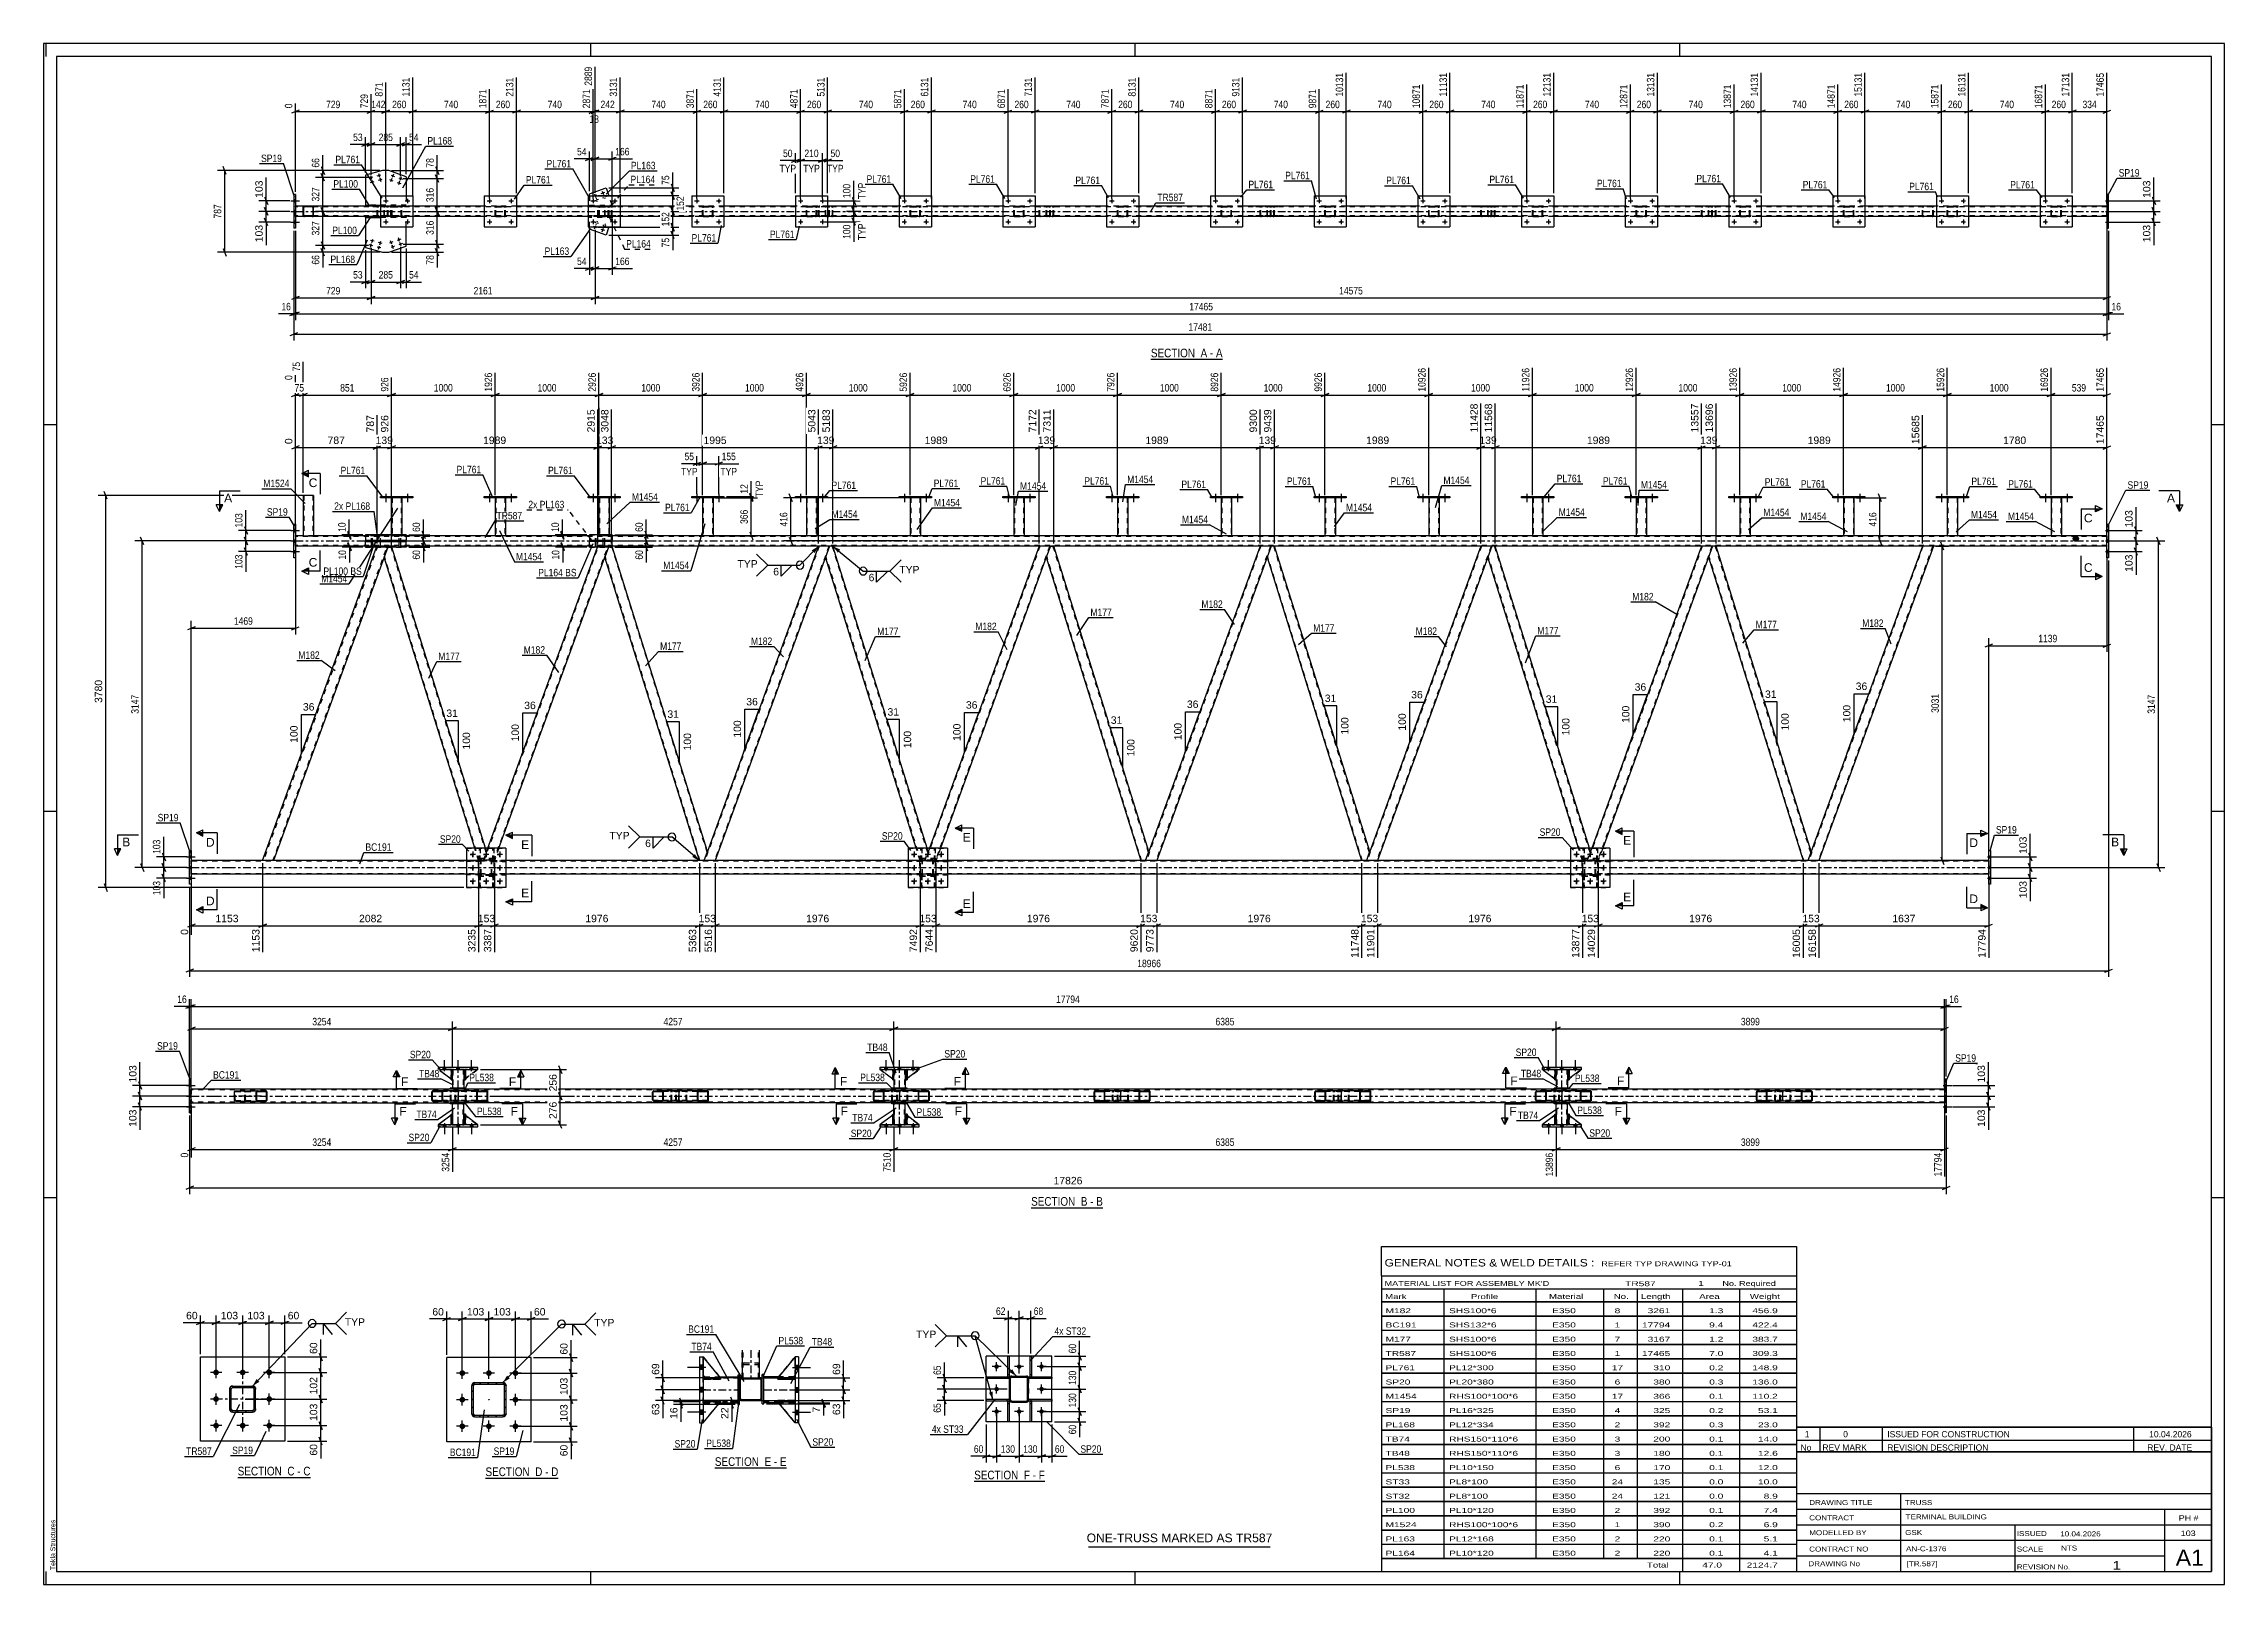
# Paper-space layout 'Layout1' of a CAD drawing. Header units: millimetres. Extents: x 0 to 841, y 0 to 594.
# The model-space entities are those that its viewports show. They can reach past a viewport. Long polylines and large blocks are cut down to what shows.
import ezdxf

# ---------------------------------------------------------------- set-up
doc = ezdxf.new("R2010")
doc.units = ezdxf.units.MM
doc.linetypes.add('DXK_LINE_DOT2', pattern=[3.9198, 1.9599, -1.9599])
doc.linetypes.add('DXK_LINE_DOT3', pattern=[5.9187, 2.979, -0.9799, 0.9799, -0.9799])
doc.layers.add('Viewport layer', color=7, linetype='Continuous', plot=False)
doc.styles.add('Arial', font='ARIAL.TTF', dxfattribs={"height": 0.2})
doc.styles.add('Arial Narrow', font='ARIALN.TTF', dxfattribs={"height": 0.2})

# ---------------------------------------------------------------- blocks, each defined once
blk = doc.blocks.new('Unknown-203723422-1133')
at = {"color": 5, "linetype": 'Continuous'}
for p, q in [((725.28, 191.75), (-115.72, 191.75)), ((-115.72, 191.75), (-115.72, -402.25)), ((-114.72, 186.75), (-114.72, 191.75)), ((720.28, 186.75), (-110.72, 186.75)), ((-110.72, 186.75), (-110.72, -397.25)), ((95.28, 186.75), (95.28, 191.75)), ((305.28, 186.75), (305.28, 191.75)), ((515.28, 186.75), (515.28, 191.75)), ((720.28, -397.25), (720.28, 186.75)), ((725.28, -402.25), (725.28, 191.75)), ((-110.72, 44.75), (-115.72, 44.75)), ((725.28, 44.75), (720.28, 44.75)), ((-110.72, -104.25), (-115.72, -104.25)), ((725.28, -104.25), (720.28, -104.25)), ((-110.72, -253.25), (-115.72, -253.25)), ((725.28, -253.25), (720.28, -253.25)), ((-115.72, -402.25), (725.28, -402.25)), ((-114.72, -402.25), (-114.72, -397.25)), ((-110.72, -397.25), (720.28, -397.25)), ((95.28, -402.25), (95.28, -397.25)), ((305.28, -402.25), (305.28, -397.25)), ((515.28, -402.25), (515.28, -397.25))]:
    blk.add_line(p, q, dxfattribs=at)
at = {"color": 174, "linetype": 'Continuous', "style": 'Arial'}
blk.add_text('Tekla Structures', height=1.9102, rotation=90, dxfattribs=at).set_placement((-111.22, -396.75))
blk = doc.blocks.new('Unknown-203723422-19 - 1498')
at = {"color": 6, "linetype": 'Continuous'}
blk.add_line((143.13, -357.34), (170.78, -357.34), dxfattribs=at)
at = {"color": 0, "linetype": 'Continuous'}
blk.add_wipeout([(161.24, -356.59), (161.24, -353.09), (143.13, -353.09), (143.13, -356.59)], dxfattribs=at)
blk.add_wipeout([(164.85, -356.59), (164.85, -353.09), (162.29, -353.09), (162.29, -356.59)], dxfattribs=at)
at = {"color": 7, "linetype": 'Continuous', "style": 'Arial Narrow'}
blk.add_text('SECTION ', height=3.34, dxfattribs=at).set_placement((143.13, -356.59))
at = {"color": 0, "linetype": 'Continuous'}
blk.add_wipeout([(167.17, -356.59), (167.17, -353.09), (165.9, -353.09), (165.9, -356.59)], dxfattribs=at)
blk.add_wipeout([(170.78, -356.59), (170.78, -353.09), (168.22, -353.09), (168.22, -356.59)], dxfattribs=at)
at = {"color": 7, "linetype": 'Continuous', "style": 'Arial Narrow'}
for s, p in [('E', (162.29, -356.59)), ('-', (165.9, -356.59)), ('E', (168.22, -356.59))]:
    blk.add_text(s, height=3.34, dxfattribs=at).set_placement(p)
blk = doc.blocks.new('Unknown-203723422-11 - 6595')
at = {"color": 6, "linetype": 'Continuous'}
blk.add_line((311.3, 70.06), (338.95, 70.06), dxfattribs=at)
at = {"color": 0, "linetype": 'Continuous'}
blk.add_wipeout([(329.41, 70.81), (329.41, 74.31), (311.3, 74.31), (311.3, 70.81)], dxfattribs=at)
blk.add_wipeout([(333.02, 70.81), (333.02, 74.31), (330.46, 74.31), (330.46, 70.81)], dxfattribs=at)
at = {"color": 7, "linetype": 'Continuous', "style": 'Arial Narrow'}
blk.add_text('SECTION ', height=3.34, dxfattribs=at).set_placement((311.3, 70.81))
at = {"color": 0, "linetype": 'Continuous'}
blk.add_wipeout([(335.34, 70.81), (335.34, 74.31), (334.07, 74.31), (334.07, 70.81)], dxfattribs=at)
blk.add_wipeout([(338.95, 70.81), (338.95, 74.31), (336.39, 74.31), (336.39, 70.81)], dxfattribs=at)
at = {"color": 7, "linetype": 'Continuous', "style": 'Arial Narrow'}
for s, p in [('A', (330.46, 70.81)), ('-', (334.07, 70.81)), ('A', (336.39, 70.81))]:
    blk.add_text(s, height=3.34, dxfattribs=at).set_placement(p)
blk = doc.blocks.new('Unknown-203723422-20 - 8266')
at = {"color": 6, "linetype": 'Continuous'}
blk.add_line((54.69, -361.25), (82.76, -361.25), dxfattribs=at)
at = {"color": 0, "linetype": 'Continuous'}
blk.add_wipeout([(72.8, -360.5), (72.8, -357), (54.69, -357), (54.69, -360.5)], dxfattribs=at)
blk.add_wipeout([(76.61, -360.5), (76.61, -357), (73.85, -357), (73.85, -360.5)], dxfattribs=at)
at = {"color": 7, "linetype": 'Continuous', "style": 'Arial Narrow'}
blk.add_text('SECTION ', height=3.34, dxfattribs=at).set_placement((54.69, -360.5))
at = {"color": 0, "linetype": 'Continuous'}
blk.add_wipeout([(78.94, -360.5), (78.94, -357), (77.66, -357), (77.66, -360.5)], dxfattribs=at)
blk.add_wipeout([(82.76, -360.5), (82.76, -357), (79.99, -357), (79.99, -360.5)], dxfattribs=at)
at = {"color": 7, "linetype": 'Continuous', "style": 'Arial Narrow'}
for s, p in [('D', (73.85, -360.5)), ('-', (77.66, -360.5)), ('D', (79.99, -360.5))]:
    blk.add_text(s, height=3.34, dxfattribs=at).set_placement(p)
blk = doc.blocks.new('Unknown-203723422-12 - 3915')
at = {"color": 6, "linetype": 'Continuous'}
blk.add_line((265.11, -257.03), (292.76, -257.03), dxfattribs=at)
at = {"color": 0, "linetype": 'Continuous'}
blk.add_wipeout([(283.22, -256.28), (283.22, -252.78), (265.11, -252.78), (265.11, -256.28)], dxfattribs=at)
blk.add_wipeout([(286.83, -256.28), (286.83, -252.78), (284.27, -252.78), (284.27, -256.28)], dxfattribs=at)
at = {"color": 7, "linetype": 'Continuous', "style": 'Arial Narrow'}
blk.add_text('SECTION ', height=3.34, dxfattribs=at).set_placement((265.11, -256.28))
at = {"color": 0, "linetype": 'Continuous'}
blk.add_wipeout([(289.15, -256.28), (289.15, -252.78), (287.88, -252.78), (287.88, -256.28)], dxfattribs=at)
blk.add_wipeout([(292.76, -256.28), (292.76, -252.78), (290.2, -252.78), (290.2, -256.28)], dxfattribs=at)
at = {"color": 7, "linetype": 'Continuous', "style": 'Arial Narrow'}
for s, p in [('B', (284.27, -256.28)), ('-', (287.88, -256.28)), ('B', (290.2, -256.28))]:
    blk.add_text(s, height=3.34, dxfattribs=at).set_placement(p)
blk = doc.blocks.new('Unknown-203723422-13 - 8035')
at = {"color": 6, "linetype": 'Continuous'}
blk.add_line((-40.87, -361), (-12.8, -361), dxfattribs=at)
at = {"color": 0, "linetype": 'Continuous'}
blk.add_wipeout([(-22.77, -360.25), (-22.77, -356.75), (-40.87, -356.75), (-40.87, -360.25)], dxfattribs=at)
blk.add_wipeout([(-18.95, -360.25), (-18.95, -356.75), (-21.72, -356.75), (-21.72, -360.25)], dxfattribs=at)
at = {"color": 7, "linetype": 'Continuous', "style": 'Arial Narrow'}
blk.add_text('SECTION ', height=3.34, dxfattribs=at).set_placement((-40.87, -360.25))
at = {"color": 0, "linetype": 'Continuous'}
blk.add_wipeout([(-16.62, -360.25), (-16.62, -356.75), (-17.9, -356.75), (-17.9, -360.25)], dxfattribs=at)
blk.add_wipeout([(-12.8, -360.25), (-12.8, -356.75), (-15.57, -356.75), (-15.57, -360.25)], dxfattribs=at)
at = {"color": 7, "linetype": 'Continuous', "style": 'Arial Narrow'}
for s, p in [('C', (-21.72, -360.25)), ('-', (-17.9, -360.25)), ('C', (-15.57, -360.25))]:
    blk.add_text(s, height=3.34, dxfattribs=at).set_placement(p)
blk = doc.blocks.new('Unknown-203723422-17 - 3414')
at = {"color": 6, "linetype": 'Continuous'}
blk.add_line((243.15, -362.51), (270.37, -362.51), dxfattribs=at)
at = {"color": 0, "linetype": 'Continuous'}
blk.add_wipeout([(261.26, -361.76), (261.26, -358.26), (243.15, -358.26), (243.15, -361.76)], dxfattribs=at)
blk.add_wipeout([(264.65, -361.76), (264.65, -358.26), (262.31, -358.26), (262.31, -361.76)], dxfattribs=at)
at = {"color": 7, "linetype": 'Continuous', "style": 'Arial Narrow'}
blk.add_text('SECTION ', height=3.34, dxfattribs=at).set_placement((243.15, -361.76))
at = {"color": 0, "linetype": 'Continuous'}
blk.add_wipeout([(266.98, -361.76), (266.98, -358.26), (265.7, -358.26), (265.7, -361.76)], dxfattribs=at)
blk.add_wipeout([(270.37, -361.76), (270.37, -358.26), (268.03, -358.26), (268.03, -361.76)], dxfattribs=at)
at = {"color": 7, "linetype": 'Continuous', "style": 'Arial Narrow'}
for s, p in [('F', (262.31, -361.76)), ('-', (265.7, -361.76)), ('F', (268.03, -361.76))]:
    blk.add_text(s, height=3.34, dxfattribs=at).set_placement(p)
blk = doc.blocks.new('Part-203723422-1510 - 1498')
at = {"color": 7, "linetype": 'DXK_LINE_DOT2'}
for p, q in [((139.61, -331.85), (138.61, -332.85)), ((138.61, -339.91), (145.28, -331.85)), ((138.61, -332.85), (139.61, -331.85)), ((138.61, -339.91), (145.28, -331.85)), ((138.61, -332.85), (138.61, -339.91)), ((145.28, -331.85), (139.61, -331.85)), ((139.61, -331.85), (139.61, -331.85)), ((139.61, -331.85), (145.28, -331.85)), ((145.28, -331.85), (145.28, -331.85))]:
    blk.add_line(p, q, dxfattribs=at)
at = {"color": 7, "linetype": 'DXK_LINE_DOT3'}
for p, q in [((145.28, -331.85), (138.61, -331.85)), ((138.61, -331.85), (138.61, -339.91))]:
    blk.add_line(p, q, dxfattribs=at)
blk = doc.blocks.new('Part-203723422-1502 - 1498')
at = {"color": 7, "linetype": 'DXK_LINE_DOT2'}
for p, q in [((174.08, -314.58), (167.41, -322.65)), ((167.41, -322.65), (174.08, -314.58)), ((174.08, -321.65), (174.08, -314.58)), ((167.41, -322.65), (173.08, -322.65)), ((167.41, -322.65), (167.41, -322.65)), ((173.08, -322.65), (167.41, -322.65)), ((173.08, -322.65), (174.08, -321.65)), ((173.08, -322.65), (174.08, -321.65)), ((173.08, -322.65), (173.08, -322.65))]:
    blk.add_line(p, q, dxfattribs=at)
at = {"color": 7, "linetype": 'DXK_LINE_DOT3'}
for p, q in [((174.08, -322.65), (174.08, -314.58)), ((167.41, -322.65), (174.08, -322.65))]:
    blk.add_line(p, q, dxfattribs=at)
blk = doc.blocks.new('Part-203723422-1616 - 1498')
at = {"color": 2, "linetype": 'Continuous'}
for p, q in [((152.61, -321.58), (151.94, -321.58)), ((151.94, -321.58), (151.94, -332.91)), ((152.61, -323.42), (152.61, -321.58)), ((151.94, -332.91), (152.61, -332.91)), ((152.61, -332.91), (152.61, -330.62))]:
    blk.add_line(p, q, dxfattribs=at)
at = {"color": 7, "linetype": 'DXK_LINE_DOT2'}
for p, q in [((151.94, -321.58), (152.61, -321.58)), ((152.61, -330.62), (152.61, -323.42)), ((151.94, -332.91), (152.61, -332.91))]:
    blk.add_line(p, q, dxfattribs=at)
at = {"color": 7, "linetype": 'DXK_LINE_DOT3'}
blk.add_line((152.28, -327.24), (152.28, -327.24), dxfattribs=at)
blk = doc.blocks.new('Part-203723422-1505 - 1498')
at = {"color": 2, "linetype": 'Continuous'}
for p, q in [((174.08, -314.58), (167.41, -322.65)), ((174.08, -314.58), (174.08, -314.58)), ((174.08, -314.58), (174.08, -314.58)), ((168.24, -322.65), (167.41, -322.65)), ((167.41, -322.65), (167.41, -322.65)), ((173.08, -322.64), (174.08, -321.65))]:
    blk.add_line(p, q, dxfattribs=at)
at = {"color": 7, "linetype": 'DXK_LINE_DOT2'}
for p, q in [((174.08, -314.58), (167.41, -322.65)), ((174.08, -321.65), (174.08, -314.58)), ((173.08, -322.65), (167.41, -322.65)), ((173.08, -322.65), (168.24, -322.65)), ((173.08, -322.65), (174.08, -321.65)), ((173.08, -322.65), (173.08, -322.64)), ((173.08, -322.65), (173.08, -322.65))]:
    blk.add_line(p, q, dxfattribs=at)
at = {"color": 7, "linetype": 'DXK_LINE_DOT3'}
for p, q in [((174.08, -322.65), (174.08, -314.58)), ((167.41, -322.65), (174.08, -322.65))]:
    blk.add_line(p, q, dxfattribs=at)
blk = doc.blocks.new('Part-203723422-1506 - 1498')
at = {"color": 7, "linetype": 'DXK_LINE_DOT2'}
for p, q in [((167.41, -323.18), (167.41, -322.64)), ((167.41, -322.64), (173.08, -322.64)), ((174.08, -322.64), (167.41, -322.64)), ((173.08, -323.18), (167.41, -323.18)), ((167.41, -323.18), (174.08, -323.18)), ((173.08, -323.18), (173.08, -322.64)), ((173.08, -322.64), (174.08, -322.64)), ((174.08, -323.18), (173.08, -323.18)), ((174.08, -323.18), (174.08, -322.64)), ((174.08, -323.18), (174.08, -322.64)), ((174.08, -322.64), (174.08, -322.64)), ((174.08, -323.18), (174.08, -323.18))]:
    blk.add_line(p, q, dxfattribs=at)
at = {"color": 7, "linetype": 'DXK_LINE_DOT3'}
for p, q in [((174.08, -322.91), (167.41, -322.91)), ((167.41, -322.91), (174.08, -322.91))]:
    blk.add_line(p, q, dxfattribs=at)
blk = doc.blocks.new('Part-203723422-1507 - 1498')
at = {"color": 7, "linetype": 'DXK_LINE_DOT2'}
for p, q in [((167.41, -331.84), (167.41, -331.31)), ((167.41, -331.31), (173.08, -331.31)), ((174.08, -331.31), (167.41, -331.31)), ((173.08, -331.84), (167.41, -331.84)), ((167.41, -331.84), (174.08, -331.84)), ((173.08, -331.84), (173.08, -331.31)), ((173.08, -331.31), (174.08, -331.31)), ((174.08, -331.84), (173.08, -331.84)), ((174.08, -331.84), (174.08, -331.31)), ((174.08, -331.84), (174.08, -331.31)), ((174.08, -331.31), (174.08, -331.31)), ((174.08, -331.84), (174.08, -331.84))]:
    blk.add_line(p, q, dxfattribs=at)
at = {"color": 7, "linetype": 'DXK_LINE_DOT3'}
for p, q in [((174.08, -331.58), (167.41, -331.58)), ((167.41, -331.58), (174.08, -331.58))]:
    blk.add_line(p, q, dxfattribs=at)
blk = doc.blocks.new('Part-203723422-1717 - 1498')
at = {"color": 7, "linetype": 'DXK_LINE_DOT2'}
for p, q in [((167.41, -331.85), (173.08, -331.85)), ((174.08, -339.91), (167.41, -331.85)), ((167.41, -331.85), (167.41, -331.85)), ((173.08, -331.85), (167.41, -331.85)), ((167.41, -331.85), (174.08, -339.91)), ((173.08, -331.85), (174.08, -332.85)), ((173.08, -331.85), (173.08, -331.85)), ((174.08, -332.85), (173.08, -331.85)), ((174.08, -332.85), (174.08, -339.91))]:
    blk.add_line(p, q, dxfattribs=at)
at = {"color": 7, "linetype": 'DXK_LINE_DOT3'}
for p, q in [((167.41, -331.85), (174.08, -331.85)), ((174.08, -331.85), (174.08, -339.91))]:
    blk.add_line(p, q, dxfattribs=at)
blk = doc.blocks.new('Part-203723422-1508 - 1498')
at = {"color": 2, "linetype": 'Continuous'}
for p, q in [((167.42, -322.64), (167.41, -322.64)), ((167.41, -322.64), (167.41, -323.18)), ((167.41, -323.18), (174.08, -323.18)), ((174.08, -322.64), (168.24, -322.64)), ((174.08, -322.64), (174.08, -322.64)), ((174.08, -322.64), (174.08, -323.18))]:
    blk.add_line(p, q, dxfattribs=at)
at = {"color": 7, "linetype": 'DXK_LINE_DOT2'}
for p, q in [((167.41, -323.18), (173.08, -323.18)), ((168.24, -322.64), (167.42, -322.64)), ((173.08, -322.64), (167.42, -322.64)), ((173.08, -322.64), (174.08, -322.64)), ((173.08, -322.64), (173.08, -323.18)), ((173.08, -323.18), (174.08, -323.18)), ((174.08, -322.64), (174.08, -322.64))]:
    blk.add_line(p, q, dxfattribs=at)
blk = doc.blocks.new('Part-203723422-1509 - 1498')
at = {"color": 2, "linetype": 'Continuous'}
for p, q in [((167.41, -331.31), (174.08, -331.31)), ((167.41, -331.31), (167.41, -331.84)), ((174.08, -331.84), (167.41, -331.84)), ((174.08, -331.31), (174.08, -331.31)), ((174.08, -331.84), (174.08, -331.31))]:
    blk.add_line(p, q, dxfattribs=at)
at = {"color": 7, "linetype": 'DXK_LINE_DOT2'}
for p, q in [((173.08, -331.31), (167.41, -331.31)), ((167.41, -331.84), (173.08, -331.84)), ((174.08, -331.31), (173.08, -331.31)), ((173.08, -331.31), (173.08, -331.84)), ((173.08, -331.84), (174.08, -331.84)), ((174.08, -331.31), (174.08, -331.31))]:
    blk.add_line(p, q, dxfattribs=at)
blk = doc.blocks.new('Part-203723422-1511 - 1498')
at = {"color": 2, "linetype": 'Continuous'}
for p, q in [((139.61, -331.85), (138.61, -332.85)), ((138.61, -339.91), (145.28, -331.85)), ((145.28, -331.85), (139.61, -331.85)), ((139.61, -331.85), (139.61, -331.85)), ((145.28, -331.85), (145.28, -331.85))]:
    blk.add_line(p, q, dxfattribs=at)
at = {"color": 7, "linetype": 'DXK_LINE_DOT2'}
for p, q in [((138.61, -332.85), (139.61, -331.85)), ((138.61, -339.91), (145.28, -331.85)), ((138.61, -332.85), (138.61, -339.91)), ((139.61, -331.85), (145.28, -331.85))]:
    blk.add_line(p, q, dxfattribs=at)
at = {"color": 7, "linetype": 'DXK_LINE_DOT3'}
for p, q in [((145.28, -331.85), (138.61, -331.85)), ((138.61, -331.85), (138.61, -339.91))]:
    blk.add_line(p, q, dxfattribs=at)
blk = doc.blocks.new('Part-203723422-1512 - 1498')
at = {"color": 7, "linetype": 'DXK_LINE_DOT2'}
for p, q in [((138.61, -321.65), (138.61, -314.58)), ((138.61, -314.58), (145.28, -322.65)), ((138.61, -314.58), (145.28, -322.65)), ((139.61, -322.65), (138.61, -321.65)), ((139.61, -322.65), (138.61, -321.65)), ((145.28, -322.65), (139.61, -322.65)), ((139.61, -322.65), (139.61, -322.65)), ((139.61, -322.65), (145.28, -322.65)), ((145.28, -322.65), (145.28, -322.65))]:
    blk.add_line(p, q, dxfattribs=at)
at = {"color": 7, "linetype": 'DXK_LINE_DOT3'}
for p, q in [((138.61, -322.65), (138.61, -314.58)), ((145.28, -322.65), (138.61, -322.65))]:
    blk.add_line(p, q, dxfattribs=at)
blk = doc.blocks.new('Part-203723422-1518 - 1498')
at = {"linetype": 'Continuous'}
h = blk.add_hatch(dxfattribs=at)
h.set_pattern_fill('', scale=0.7, style=0, pattern_type=0)
h.set_pattern_definition([(45, (160.9156, -331.3571), (-1.57154, 1.57154), [])])
h.paths.add_polyline_path([(160.61, -331.42), (160.92, -331.36), (161.18, -331.18), (161.35, -330.92), (161.41, -330.62), (161.41, -323.42), (161.35, -323.11), (161.18, -322.85), (160.92, -322.68), (160.61, -322.62), (153.41, -322.62), (153.1, -322.68), (152.84, -322.85), (152.67, -323.11), (152.61, -323.42), (152.61, -330.62), (152.67, -330.92), (152.84, -331.18), (153.1, -331.36), (153.41, -331.42)])
h.paths.add_polyline_path([(153.41, -331.02), (153.26, -330.99), (153.13, -330.9), (153.04, -330.77), (153.01, -330.62), (153.01, -323.42), (153.04, -323.26), (153.13, -323.14), (153.26, -323.05), (153.41, -323.02), (160.61, -323.02), (160.76, -323.05), (160.89, -323.14), (160.98, -323.26), (161.01, -323.42), (161.01, -330.62), (160.98, -330.77), (160.89, -330.9), (160.76, -330.99), (160.61, -331.02)])
at = {"color": 2, "linetype": 'Continuous'}
for p, q in [((152.67, -323.11), (152.61, -323.42)), ((152.61, -330.62), (152.61, -323.42)), ((153.01, -323.42), (153.04, -323.26)), ((153.01, -330.62), (153.01, -323.42)), ((153.04, -323.26), (153.13, -323.14)), ((153.41, -322.62), (153.1, -322.68)), ((153.13, -323.14), (153.26, -323.05)), ((153.26, -323.05), (153.41, -323.02)), ((153.41, -322.62), (160.61, -322.62)), ((153.41, -323.02), (160.61, -323.02)), ((160.92, -322.68), (160.61, -322.62)), ((160.61, -323.02), (160.76, -323.05)), ((160.76, -323.05), (160.89, -323.14)), ((160.89, -323.14), (160.98, -323.26)), ((160.98, -323.26), (161.01, -323.42)), ((161.01, -330.62), (161.01, -323.42)), ((161.41, -323.42), (161.35, -323.11)), ((161.41, -330.62), (161.41, -323.42)), ((152.61, -330.62), (152.67, -330.92)), ((153.04, -330.77), (153.01, -330.62)), ((153.13, -330.9), (153.04, -330.77)), ((153.1, -331.36), (153.41, -331.42)), ((153.26, -330.99), (153.13, -330.9)), ((153.41, -331.02), (153.26, -330.99)), ((153.41, -331.02), (160.61, -331.02)), ((153.41, -331.42), (160.61, -331.42)), ((160.76, -330.99), (160.61, -331.02)), ((160.61, -331.42), (160.92, -331.36)), ((160.89, -330.9), (160.76, -330.99)), ((160.98, -330.77), (160.89, -330.9)), ((161.01, -330.62), (160.98, -330.77)), ((161.35, -330.92), (161.41, -330.62))]:
    blk.add_line(p, q, dxfattribs=at)
at = {"color": 7, "linetype": 'DXK_LINE_DOT3'}
blk.add_line((157.01, -327.02), (157.01, -327.02), dxfattribs=at)
at = {"color": 2, "linetype": 'Continuous'}
for centre, start, end in [((153.41, -323.42), 112.5, 157.5), ((160.61, -323.42), 22.5, 67.5), ((153.41, -330.62), 202.5, 247.5), ((160.61, -330.62), 292.5, 337.5)]:
    blk.add_arc(centre, 0.8, start, end, dxfattribs=at)
blk = doc.blocks.new('Part-203723422-1535 - 1498')
at = {"color": 2, "linetype": 'Continuous'}
for p, q in [((138.61, -314.58), (138.61, -314.58)), ((138.61, -314.58), (138.61, -314.58)), ((145.28, -322.65), (138.61, -314.58)), ((139.6, -322.64), (138.61, -321.65)), ((144.44, -322.65), (145.28, -322.65)), ((145.28, -322.65), (145.28, -322.65))]:
    blk.add_line(p, q, dxfattribs=at)
at = {"color": 7, "linetype": 'DXK_LINE_DOT2'}
for p, q in [((138.61, -321.65), (138.61, -314.58)), ((138.61, -314.58), (145.28, -322.65)), ((139.61, -322.65), (138.61, -321.65)), ((139.61, -322.65), (139.6, -322.64)), ((145.28, -322.65), (139.61, -322.65)), ((139.61, -322.65), (139.61, -322.65)), ((139.61, -322.65), (144.44, -322.65))]:
    blk.add_line(p, q, dxfattribs=at)
at = {"color": 7, "linetype": 'DXK_LINE_DOT3'}
for p, q in [((138.61, -322.65), (138.61, -314.58)), ((145.28, -322.65), (138.61, -322.65))]:
    blk.add_line(p, q, dxfattribs=at)
blk = doc.blocks.new('Part-203723422-1536 - 1498')
at = {"color": 7, "linetype": 'DXK_LINE_DOT2'}
for p, q in [((138.61, -322.64), (139.61, -322.64)), ((145.12, -322.64), (138.61, -322.64)), ((138.61, -322.64), (138.61, -322.64)), ((138.61, -322.64), (138.61, -323.18)), ((138.61, -322.64), (138.61, -323.18)), ((139.61, -323.18), (138.61, -323.18)), ((138.61, -323.18), (145.28, -323.18)), ((138.61, -323.18), (138.61, -323.18)), ((139.61, -322.64), (145.28, -322.64)), ((139.61, -322.64), (139.61, -323.18)), ((145.28, -323.18), (139.61, -323.18)), ((145.28, -322.64), (145.28, -323.18))]:
    blk.add_line(p, q, dxfattribs=at)
blk = doc.blocks.new('Part-203723422-1537 - 1498')
at = {"color": 7, "linetype": 'DXK_LINE_DOT2'}
for p, q in [((138.61, -331.31), (139.61, -331.31)), ((145.28, -331.31), (138.61, -331.31)), ((138.61, -331.31), (138.61, -331.31)), ((138.61, -331.31), (138.61, -331.84)), ((138.61, -331.31), (138.61, -331.84)), ((139.61, -331.84), (138.61, -331.84)), ((138.61, -331.84), (145.28, -331.84)), ((138.61, -331.84), (138.61, -331.84)), ((139.61, -331.31), (145.28, -331.31)), ((139.61, -331.31), (139.61, -331.84)), ((145.28, -331.84), (139.61, -331.84)), ((145.28, -331.31), (145.28, -331.84))]:
    blk.add_line(p, q, dxfattribs=at)
at = {"color": 7, "linetype": 'DXK_LINE_DOT3'}
for p, q in [((138.61, -331.58), (145.28, -331.58)), ((145.28, -331.58), (138.61, -331.58))]:
    blk.add_line(p, q, dxfattribs=at)
blk = doc.blocks.new('Part-203723422-1538 - 1498')
at = {"color": 2, "linetype": 'Continuous'}
for p, q in [((138.61, -323.18), (138.61, -322.64)), ((138.61, -322.64), (144.44, -322.64)), ((145.28, -323.18), (138.61, -323.18)), ((138.61, -323.18), (138.61, -323.18)), ((145.28, -322.64), (145.27, -322.64)), ((145.28, -323.18), (145.28, -322.64))]:
    blk.add_line(p, q, dxfattribs=at)
at = {"color": 7, "linetype": 'DXK_LINE_DOT2'}
for p, q in [((139.61, -322.64), (138.61, -322.64)), ((138.61, -323.18), (139.61, -323.18)), ((139.61, -323.18), (139.61, -322.64)), ((139.61, -322.64), (145.27, -322.64)), ((139.61, -323.18), (145.28, -323.18))]:
    blk.add_line(p, q, dxfattribs=at)
at = {"color": 7, "linetype": 'DXK_LINE_DOT3'}
for p, q in [((138.61, -322.91), (145.28, -322.91)), ((145.28, -322.91), (138.61, -322.91))]:
    blk.add_line(p, q, dxfattribs=at)
blk = doc.blocks.new('Bolt-203723422-1731 - 1498')
at = {"linetype": 'Continuous'}
for points in [[(138.61, -319.44), (138.61, -317.71), (137.28, -317.71), (137.28, -319.44)], [(138.61, -319.44), (138.61, -317.71), (137.28, -317.71), (137.28, -319.44)], [(138.61, -319.44), (138.61, -317.71), (137.28, -317.71), (137.28, -319.44)], [(138.61, -328.11), (138.61, -326.38), (137.28, -326.38), (137.28, -328.11)], [(138.61, -328.11), (138.61, -326.38), (137.28, -326.38), (137.28, -328.11)], [(138.61, -336.78), (138.61, -335.04), (137.28, -335.04), (137.28, -336.78)], [(138.61, -336.78), (138.61, -335.04), (137.28, -335.04), (137.28, -336.78)], [(138.61, -336.78), (138.61, -335.04), (137.28, -335.04), (137.28, -336.78)]]:
    blk.add_hatch(color=1, dxfattribs=at).paths.add_polyline_path(points)
at = {"color": 1, "linetype": 'Continuous'}
for p, q in [((139.61, -318.58), (132.61, -318.58)), ((139.61, -318.58), (132.61, -318.58)), ((139.61, -318.58), (132.61, -318.58)), ((138.61, -317.71), (137.28, -317.71)), ((138.61, -317.71), (137.28, -317.71)), ((138.61, -317.71), (137.28, -317.71)), ((138.61, -319.44), (137.28, -319.44)), ((138.61, -319.44), (137.28, -319.44)), ((138.61, -319.44), (137.28, -319.44)), ((139.61, -327.24), (132.61, -327.24)), ((139.61, -327.24), (132.61, -327.24)), ((138.61, -326.38), (137.28, -326.38)), ((138.61, -326.38), (137.28, -326.38)), ((139.61, -335.91), (132.61, -335.91)), ((139.61, -335.91), (132.61, -335.91)), ((139.61, -335.91), (132.61, -335.91)), ((138.61, -328.11), (137.28, -328.11)), ((138.61, -328.11), (137.28, -328.11)), ((138.61, -335.04), (137.28, -335.04)), ((138.61, -335.04), (137.28, -335.04)), ((138.61, -335.04), (137.28, -335.04)), ((138.61, -336.78), (137.28, -336.78)), ((138.61, -336.78), (137.28, -336.78)), ((138.61, -336.78), (137.28, -336.78))]:
    blk.add_line(p, q, dxfattribs=at)
blk = doc.blocks.new('Part-203723422-1539 - 1498')
at = {"color": 2, "linetype": 'Continuous'}
for p, q in [((138.61, -331.84), (138.61, -331.31)), ((145.28, -331.31), (138.61, -331.31)), ((145.28, -331.84), (138.61, -331.84)), ((138.61, -331.84), (138.61, -331.84)), ((145.28, -331.84), (145.28, -331.31))]:
    blk.add_line(p, q, dxfattribs=at)
at = {"color": 7, "linetype": 'DXK_LINE_DOT2'}
for p, q in [((139.61, -331.31), (138.61, -331.31)), ((138.61, -331.84), (139.61, -331.84)), ((139.61, -331.84), (139.61, -331.31)), ((145.28, -331.31), (139.61, -331.31)), ((139.61, -331.84), (145.28, -331.84))]:
    blk.add_line(p, q, dxfattribs=at)
blk = doc.blocks.new('Part-203723422-1618 - 1498')
at = {"color": 7, "linetype": 'DXK_LINE_DOT2'}
for p, q in [((153.68, -322.62), (153.68, -311.91)), ((153.74, -317.6), (153.68, -318.07)), ((153.91, -317.2), (153.74, -317.6)), ((154.17, -316.93), (153.91, -317.2)), ((154.08, -322.62), (154.08, -311.91)), ((154.08, -318.07), (154.11, -317.84)), ((154.11, -317.84), (154.19, -317.64)), ((154.48, -316.83), (154.17, -316.93)), ((154.19, -317.64), (154.32, -317.5)), ((154.32, -317.5), (154.48, -317.45)), ((154.48, -316.83), (159.54, -316.83)), ((154.48, -317.45), (159.54, -317.45)), ((159.85, -316.93), (159.54, -316.83)), ((159.54, -317.45), (159.7, -317.5)), ((159.7, -317.5), (159.83, -317.64)), ((159.83, -317.64), (159.91, -317.84)), ((160.11, -317.2), (159.85, -316.93)), ((159.91, -317.84), (159.94, -318.07)), ((159.94, -322.62), (159.94, -311.91)), ((160.28, -317.6), (160.11, -317.2)), ((160.34, -318.07), (160.28, -317.6)), ((160.34, -322.62), (160.34, -311.91)), ((153.68, -322.62), (160.34, -322.62)), ((153.74, -322.62), (153.68, -322.62))]:
    blk.add_line(p, q, dxfattribs=at)
at = {"color": 7, "linetype": 'DXK_LINE_DOT3'}
blk.add_line((157.01, -311.91), (157.01, -322), dxfattribs=at)
blk = doc.blocks.new('Part-203723422-1554 - 1498')
at = {"color": 2, "linetype": 'Continuous'}
for p, q in [((137.28, -314.58), (138.61, -314.58)), ((137.28, -314.58), (137.28, -339.91)), ((138.61, -314.58), (138.61, -339.91)), ((137.28, -339.91), (138.61, -339.91))]:
    blk.add_line(p, q, dxfattribs=at)
blk = doc.blocks.new('Part-203723422-1572 - 1498')
at = {"color": 2, "linetype": 'Continuous'}
for p, q in [((153.68, -311.91), (153.68, -322.62)), ((160.34, -322.62), (160.34, -311.91))]:
    blk.add_line(p, q, dxfattribs=at)
at = {"color": 7, "linetype": 'DXK_LINE_DOT2'}
for p, q in [((154.08, -322.62), (154.08, -311.91)), ((159.94, -322.62), (159.94, -311.91)), ((153.68, -322.62), (160.34, -322.62)), ((153.68, -322.62), (153.74, -322.62))]:
    blk.add_line(p, q, dxfattribs=at)
at = {"color": 7, "linetype": 'DXK_LINE_DOT3'}
blk.add_line((157.01, -311.91), (157.01, -322.62), dxfattribs=at)
blk = doc.blocks.new('Part-203723422-1720 - 1498')
at = {"color": 2, "linetype": 'Continuous'}
for p, q in [((167.41, -331.85), (167.41, -331.85)), ((173.08, -331.85), (167.41, -331.85)), ((174.08, -339.91), (167.41, -331.85)), ((173.08, -331.85), (173.08, -331.85)), ((173.08, -331.85), (174.08, -332.85))]:
    blk.add_line(p, q, dxfattribs=at)
at = {"color": 7, "linetype": 'DXK_LINE_DOT2'}
for p, q in [((167.41, -331.85), (173.08, -331.85)), ((174.08, -339.91), (167.41, -331.85)), ((173.08, -331.85), (174.08, -332.85)), ((174.08, -332.85), (174.08, -339.91))]:
    blk.add_line(p, q, dxfattribs=at)
at = {"color": 7, "linetype": 'DXK_LINE_DOT3'}
for p, q in [((167.41, -331.85), (174.08, -331.85)), ((174.08, -331.85), (174.08, -339.91))]:
    blk.add_line(p, q, dxfattribs=at)
blk = doc.blocks.new('Part-203723422-1596 - 1498')
at = {"color": 2, "linetype": 'Continuous'}
for p, q in [((167.74, -322.24), (162.08, -322.24)), ((174.08, -322.24), (173.48, -322.24)), ((167.74, -332.24), (162.08, -332.24)), ((174.08, -332.24), (173.47, -332.24))]:
    blk.add_line(p, q, dxfattribs=at)
at = {"color": 7, "linetype": 'DXK_LINE_DOT2'}
for p, q in [((162.08, -332.24), (162.08, -322.24)), ((174.08, -322.64), (162.08, -322.64)), ((173.48, -322.24), (167.74, -322.24)), ((174.08, -322.24), (174.08, -332.24)), ((162.08, -331.84), (174.08, -331.84)), ((173.47, -332.24), (167.74, -332.24))]:
    blk.add_line(p, q, dxfattribs=at)
at = {"color": 7, "linetype": 'DXK_LINE_DOT3'}
blk.add_line((162.08, -327.24), (174.08, -327.24), dxfattribs=at)
blk = doc.blocks.new('Part-203723422-1611 - 1498')
at = {"color": 2, "linetype": 'Continuous'}
for p, q in [((161.41, -321.35), (162.08, -321.35)), ((161.41, -323.42), (161.41, -321.35)), ((162.08, -332.69), (162.08, -321.35)), ((161.41, -332.69), (161.41, -330.62)), ((161.41, -332.69), (162.08, -332.69))]:
    blk.add_line(p, q, dxfattribs=at)
at = {"color": 7, "linetype": 'DXK_LINE_DOT2'}
for p, q in [((162.08, -321.35), (161.41, -321.35)), ((161.41, -330.62), (161.41, -323.42)), ((161.41, -332.69), (162.08, -332.69))]:
    blk.add_line(p, q, dxfattribs=at)
at = {"color": 7, "linetype": 'DXK_LINE_DOT3'}
blk.add_line((161.74, -327.02), (161.74, -327.02), dxfattribs=at)
blk = doc.blocks.new('Part-203723422-1694 - 1498')
at = {"color": 2, "linetype": 'Continuous'}
for p, q in [((175.41, -314.58), (174.08, -314.58)), ((174.08, -314.58), (174.08, -339.91)), ((175.41, -314.58), (175.41, -339.91)), ((175.41, -339.91), (174.08, -339.91))]:
    blk.add_line(p, q, dxfattribs=at)
blk = doc.blocks.new('Part-203723422-1714 - 1498')
at = {"color": 2, "linetype": 'Continuous'}
for p, q in [((138.61, -322.24), (139.2, -322.24)), ((144.94, -322.24), (151.94, -322.24)), ((138.61, -332.24), (139.21, -332.24)), ((144.95, -332.24), (151.94, -332.24))]:
    blk.add_line(p, q, dxfattribs=at)
at = {"color": 7, "linetype": 'DXK_LINE_DOT2'}
for p, q in [((138.61, -332.24), (138.61, -322.24)), ((138.61, -322.64), (151.94, -322.64)), ((139.2, -322.24), (144.94, -322.24)), ((151.94, -322.24), (151.94, -332.24)), ((151.94, -331.84), (138.61, -331.84)), ((139.21, -332.24), (144.95, -332.24))]:
    blk.add_line(p, q, dxfattribs=at)
at = {"color": 7, "linetype": 'DXK_LINE_DOT3'}
blk.add_line((138.61, -327.24), (151.94, -327.24), dxfattribs=at)
blk = doc.blocks.new('Bolt-203723422-1732 - 1498')
at = {"linetype": 'Continuous'}
for points in [[(175.41, -319.44), (175.41, -317.71), (174.08, -317.71), (174.08, -319.44)], [(175.41, -319.44), (175.41, -317.71), (174.08, -317.71), (174.08, -319.44)], [(175.41, -319.44), (175.41, -317.71), (174.08, -317.71), (174.08, -319.44)], [(175.41, -328.11), (175.41, -326.38), (174.08, -326.38), (174.08, -328.11)], [(175.41, -328.11), (175.41, -326.38), (174.08, -326.38), (174.08, -328.11)], [(175.41, -336.78), (175.41, -335.04), (174.08, -335.04), (174.08, -336.78)], [(175.41, -336.78), (175.41, -335.04), (174.08, -335.04), (174.08, -336.78)], [(175.41, -336.78), (175.41, -335.04), (174.08, -335.04), (174.08, -336.78)]]:
    blk.add_hatch(color=1, dxfattribs=at).paths.add_polyline_path(points)
at = {"color": 1, "linetype": 'Continuous'}
for p, q in [((173.08, -318.58), (180.08, -318.58)), ((173.08, -318.58), (180.08, -318.58)), ((173.08, -318.58), (180.08, -318.58)), ((174.08, -317.71), (175.41, -317.71)), ((174.08, -317.71), (175.41, -317.71)), ((174.08, -317.71), (175.41, -317.71)), ((174.08, -319.44), (175.41, -319.44)), ((174.08, -319.44), (175.41, -319.44)), ((174.08, -319.44), (175.41, -319.44)), ((173.08, -327.24), (180.08, -327.24)), ((173.08, -327.24), (180.08, -327.24)), ((174.08, -326.38), (175.41, -326.38)), ((174.08, -326.38), (175.41, -326.38)), ((173.08, -335.91), (180.08, -335.91)), ((173.08, -335.91), (180.08, -335.91)), ((173.08, -335.91), (180.08, -335.91)), ((174.08, -328.11), (175.41, -328.11)), ((174.08, -328.11), (175.41, -328.11)), ((174.08, -335.04), (175.41, -335.04)), ((174.08, -335.04), (175.41, -335.04)), ((174.08, -335.04), (175.41, -335.04)), ((174.08, -336.78), (175.41, -336.78)), ((174.08, -336.78), (175.41, -336.78)), ((174.08, -336.78), (175.41, -336.78))]:
    blk.add_line(p, q, dxfattribs=at)
blk = doc.blocks.new('Part-203723422-6724 - 6595')
at = {"color": 2, "linetype": 'Continuous'}
for p, q in [((-15.14, 129.08), (-18.61, 129.08)), ((8.44, 129.08), (-12.1, 129.08)), ((54.23, 129.08), (26.63, 129.08)), ((94.23, 129.08), (66.63, 129.08)), ((134.23, 129.08), (106.63, 129.08)), ((174.23, 129.08), (146.63, 129.08)), ((214.23, 129.08), (186.63, 129.08)), ((254.23, 129.08), (226.63, 129.08)), ((294.23, 129.08), (266.63, 129.08)), ((334.23, 129.08), (306.63, 129.08)), ((374.23, 129.08), (346.63, 129.08)), ((414.23, 129.08), (386.63, 129.08)), ((454.23, 129.08), (426.63, 129.08)), ((494.23, 129.08), (466.63, 129.08)), ((534.23, 129.08), (506.63, 129.08)), ((574.23, 129.08), (546.63, 129.08)), ((614.22, 129.08), (586.63, 129.08)), ((654.23, 129.08), (626.62, 129.08)), ((679.98, 129.08), (666.63, 129.08)), ((-15.14, 125.08), (-18.61, 125.08)), ((8.44, 125.08), (-12.1, 125.08)), ((54.23, 125.08), (26.63, 125.08)), ((94.23, 125.08), (66.63, 125.08)), ((134.23, 125.08), (106.63, 125.08)), ((174.23, 125.08), (146.63, 125.08)), ((214.23, 125.08), (186.63, 125.08)), ((254.23, 125.08), (226.63, 125.08)), ((294.23, 125.08), (266.63, 125.08)), ((334.23, 125.08), (306.63, 125.08)), ((374.23, 125.08), (346.63, 125.08)), ((414.23, 125.08), (386.63, 125.08)), ((454.23, 125.08), (426.63, 125.08)), ((494.23, 125.08), (466.63, 125.08)), ((534.23, 125.08), (506.63, 125.08)), ((574.23, 125.08), (546.63, 125.08)), ((614.22, 125.08), (586.63, 125.08)), ((654.23, 125.08), (626.62, 125.08)), ((679.98, 125.08), (666.63, 125.08))]:
    blk.add_line(p, q, dxfattribs=at)
at = {"color": 7, "linetype": 'DXK_LINE_DOT2'}
for p, q in [((-18.61, 125.08), (-18.61, 129.08)), ((679.98, 128.84), (-18.61, 128.84)), ((-12.1, 129.08), (-15.14, 129.08)), ((26.63, 129.08), (8.44, 129.08)), ((66.63, 129.08), (54.23, 129.08)), ((106.63, 129.08), (94.23, 129.08)), ((146.63, 129.08), (134.23, 129.08)), ((186.63, 129.08), (174.23, 129.08)), ((226.63, 129.08), (214.23, 129.08)), ((266.63, 129.08), (254.23, 129.08)), ((306.63, 129.08), (294.23, 129.08)), ((346.63, 129.08), (334.23, 129.08)), ((386.63, 129.08), (374.23, 129.08)), ((426.63, 129.08), (414.23, 129.08)), ((466.63, 129.08), (454.23, 129.08)), ((506.63, 129.08), (494.23, 129.08)), ((546.63, 129.08), (534.23, 129.08)), ((586.63, 129.08), (574.23, 129.08)), ((626.62, 129.08), (614.22, 129.08)), ((666.63, 129.08), (654.23, 129.08)), ((679.98, 125.08), (679.98, 129.08)), ((679.98, 125.32), (-18.61, 125.32)), ((-12.1, 125.08), (-15.14, 125.08)), ((666.63, 125.08), (8.44, 125.08)), ((26.63, 125.08), (8.44, 125.08)), ((66.63, 125.08), (54.23, 125.08)), ((106.63, 125.08), (94.23, 125.08)), ((146.63, 125.08), (134.23, 125.08)), ((186.63, 125.08), (174.23, 125.08)), ((226.63, 125.08), (214.23, 125.08)), ((266.63, 125.08), (254.23, 125.08)), ((306.63, 125.08), (294.23, 125.08)), ((346.63, 125.08), (334.23, 125.08)), ((386.63, 125.08), (374.23, 125.08)), ((426.63, 125.08), (414.23, 125.08)), ((466.63, 125.08), (454.23, 125.08)), ((506.63, 125.08), (494.23, 125.08)), ((546.63, 125.08), (534.23, 125.08)), ((586.63, 125.08), (574.23, 125.08)), ((626.62, 125.08), (614.22, 125.08))]:
    blk.add_line(p, q, dxfattribs=at)
at = {"color": 7, "linetype": 'DXK_LINE_DOT3'}
blk.add_line((-18.61, 127.08), (679.98, 127.08), dxfattribs=at)
blk = doc.blocks.new('Part-203723422-6613 - 6595')
at = {"color": 2, "linetype": 'Continuous'}
for p, q in [((254.23, 133.07), (254.23, 121.07)), ((254.23, 133.07), (266.63, 133.07)), ((266.63, 133.07), (266.63, 121.07)), ((254.23, 121.07), (266.63, 121.07))]:
    blk.add_line(p, q, dxfattribs=at)
blk = doc.blocks.new('Part-203723422-6784 - 6595')
at = {"color": 7, "linetype": 'DXK_LINE_DOT2'}
for p, q in [((612.54, 129.08), (607.15, 129.08)), ((612.54, 128.84), (607.15, 128.84)), ((608.83, 128.77), (608.8, 128.6)), ((608.8, 125.56), (608.8, 128.6)), ((608.84, 128.78), (608.83, 128.77)), ((609.05, 128.6), (609.07, 128.69)), ((609.05, 125.56), (609.05, 128.6)), ((609.07, 128.69), (609.13, 128.77)), ((609.31, 129.08), (609.11, 129.04)), ((609.13, 128.77), (609.21, 128.82)), ((609.21, 128.82), (609.31, 128.84)), ((612.74, 129.04), (612.54, 129.08)), ((612.54, 128.84), (612.64, 128.82)), ((612.64, 128.82), (612.72, 128.77)), ((612.72, 128.77), (612.78, 128.69)), ((612.78, 128.69), (612.8, 128.6)), ((612.8, 125.56), (612.8, 128.6)), ((613.02, 128.77), (613.01, 128.78)), ((613.05, 128.6), (613.02, 128.77)), ((613.05, 125.56), (613.05, 128.6)), ((612.54, 125.32), (607.15, 125.32)), ((612.54, 125.08), (607.15, 125.08)), ((608.8, 125.56), (608.84, 125.37)), ((609.07, 125.46), (609.05, 125.56)), ((609.13, 125.39), (609.07, 125.46)), ((609.11, 125.11), (609.31, 125.08)), ((609.21, 125.33), (609.13, 125.39)), ((609.31, 125.32), (609.21, 125.33)), ((612.64, 125.33), (612.54, 125.32)), ((612.54, 125.08), (612.74, 125.11)), ((612.72, 125.39), (612.64, 125.33)), ((612.78, 125.46), (612.72, 125.39)), ((612.8, 125.56), (612.78, 125.46)), ((613.01, 125.37), (613.05, 125.56))]:
    blk.add_line(p, q, dxfattribs=at)
for centre, start, end in [((609.29, 128.57), 110.75832, 155.68004), ((612.56, 128.57), 24.31996, 69.24168), ((609.29, 125.58), 204.31996, 249.24168), ((612.56, 125.58), 290.75832, 335.68004)]:
    blk.add_arc(centre, 0.496, start, end, dxfattribs=at)
blk = doc.blocks.new('Part-203723422-6601 - 6595')
at = {"color": 2, "linetype": 'Continuous'}
for p, q in [((334.23, 133.07), (334.23, 121.07)), ((334.23, 133.07), (346.63, 133.07)), ((346.63, 133.07), (346.63, 121.07)), ((334.23, 121.07), (346.63, 121.07))]:
    blk.add_line(p, q, dxfattribs=at)
blk = doc.blocks.new('Part-203723422-6602 - 6595')
at = {"color": 7, "linetype": 'DXK_LINE_DOT2'}
for p, q in [((338.43, 128.6), (338.46, 128.78)), ((338.46, 128.78), (338.43, 128.59)), ((338.43, 125.55), (338.43, 128.6)), ((338.67, 128.59), (338.68, 128.69)), ((338.68, 128.69), (338.67, 128.6)), ((338.67, 125.55), (338.67, 128.6)), ((338.74, 128.77), (338.68, 128.69)), ((338.68, 128.69), (338.74, 128.76)), ((338.72, 129.04), (338.91, 129.08)), ((338.91, 129.07), (338.72, 129.04)), ((338.74, 128.76), (338.81, 128.82)), ((338.81, 128.82), (338.74, 128.77)), ((338.91, 128.84), (338.81, 128.82)), ((338.81, 128.82), (338.91, 128.83)), ((338.91, 129.07), (338.91, 129.08)), ((338.91, 129.08), (341.95, 129.08)), ((338.91, 129.07), (341.95, 129.07)), ((338.91, 128.83), (338.91, 128.84)), ((341.95, 128.84), (338.91, 128.84)), ((338.91, 128.83), (341.95, 128.83)), ((341.95, 129.07), (341.95, 129.08)), ((341.95, 129.08), (342.13, 129.04)), ((342.13, 129.04), (341.95, 129.07)), ((341.95, 128.83), (341.95, 128.84)), ((342.04, 128.82), (341.95, 128.84)), ((341.95, 128.83), (342.04, 128.82)), ((342.04, 128.82), (342.12, 128.76)), ((342.12, 128.77), (342.04, 128.82)), ((342.17, 128.69), (342.12, 128.77)), ((342.12, 128.76), (342.17, 128.69)), ((342.17, 128.69), (342.19, 128.59)), ((342.19, 128.6), (342.17, 128.69)), ((342.19, 125.55), (342.19, 128.6)), ((342.39, 128.78), (342.43, 128.6)), ((342.43, 128.59), (342.39, 128.78)), ((342.43, 125.55), (342.43, 128.6)), ((338.46, 125.37), (338.43, 125.56)), ((338.43, 125.55), (338.46, 125.37)), ((338.67, 125.56), (338.68, 125.46)), ((338.68, 125.46), (338.67, 125.55)), ((338.74, 125.38), (338.68, 125.46)), ((338.68, 125.46), (338.74, 125.39)), ((338.91, 125.08), (338.72, 125.11)), ((338.72, 125.11), (338.91, 125.07)), ((338.74, 125.39), (338.81, 125.33)), ((338.81, 125.33), (338.74, 125.38)), ((338.91, 125.31), (338.81, 125.33)), ((338.81, 125.33), (338.91, 125.32)), ((338.91, 125.31), (338.91, 125.32)), ((338.91, 125.32), (341.95, 125.32)), ((338.91, 125.31), (341.95, 125.31)), ((338.91, 125.07), (338.91, 125.08)), ((338.91, 125.08), (341.95, 125.08)), ((338.91, 125.07), (341.95, 125.07)), ((342.04, 125.33), (341.95, 125.31)), ((341.95, 125.32), (342.04, 125.33)), ((341.95, 125.31), (341.95, 125.32)), ((342.13, 125.11), (341.95, 125.08)), ((341.95, 125.07), (342.13, 125.11)), ((341.95, 125.07), (341.95, 125.08)), ((342.04, 125.33), (342.12, 125.39)), ((342.12, 125.38), (342.04, 125.33)), ((342.17, 125.46), (342.12, 125.38)), ((342.12, 125.39), (342.17, 125.46)), ((342.17, 125.46), (342.19, 125.56)), ((342.19, 125.55), (342.17, 125.46)), ((342.43, 125.56), (342.39, 125.37)), ((342.39, 125.37), (342.43, 125.55))]:
    blk.add_line(p, q, dxfattribs=at)
at = {"color": 7, "linetype": 'DXK_LINE_DOT3'}
blk.add_line((340.43, 127.07), (340.43, 127.08), dxfattribs=at)
at = {"color": 7, "linetype": 'DXK_LINE_DOT2'}
for centre, start, end in [((338.91, 128.6), 112.5, 157.5), ((338.91, 128.59), 112.5, 157.5), ((341.95, 128.6), 22.5, 67.5), ((341.95, 128.59), 22.5, 67.5), ((338.91, 125.56), 202.5, 247.5), ((338.91, 125.55), 202.5, 247.5), ((341.95, 125.56), 292.5, 337.5), ((341.95, 125.55), 292.5, 337.5)]:
    blk.add_arc(centre, 0.48, start, end, dxfattribs=at)
blk = doc.blocks.new('Part-203723422-6678 - 6595')
at = {"color": 7, "linetype": 'DXK_LINE_DOT2'}
for p, q in [((98.43, 128.6), (98.46, 128.78)), ((98.46, 128.78), (98.43, 128.59)), ((98.43, 125.55), (98.43, 128.6)), ((98.67, 128.59), (98.68, 128.69)), ((98.68, 128.69), (98.67, 128.6)), ((98.67, 125.55), (98.67, 128.6)), ((98.74, 128.77), (98.68, 128.69)), ((98.68, 128.69), (98.74, 128.76)), ((98.72, 129.04), (98.91, 129.08)), ((98.91, 129.07), (98.72, 129.04)), ((98.74, 128.76), (98.81, 128.82)), ((98.81, 128.82), (98.74, 128.77)), ((98.91, 128.84), (98.81, 128.82)), ((98.81, 128.82), (98.91, 128.83)), ((98.91, 129.07), (98.91, 129.08)), ((98.91, 129.08), (101.95, 129.08)), ((98.91, 129.07), (101.95, 129.07)), ((98.91, 128.83), (98.91, 128.84)), ((101.95, 128.84), (98.91, 128.84)), ((98.91, 128.83), (101.95, 128.83)), ((101.95, 129.07), (101.95, 129.08)), ((101.95, 129.08), (102.13, 129.04)), ((102.13, 129.04), (101.95, 129.07)), ((101.95, 128.83), (101.95, 128.84)), ((102.04, 128.82), (101.95, 128.84)), ((101.95, 128.83), (102.04, 128.82)), ((102.04, 128.82), (102.12, 128.76)), ((102.12, 128.77), (102.04, 128.82)), ((102.17, 128.69), (102.12, 128.77)), ((102.12, 128.76), (102.17, 128.69)), ((102.17, 128.69), (102.19, 128.59)), ((102.19, 128.6), (102.17, 128.69)), ((102.19, 125.55), (102.19, 128.6)), ((102.39, 128.78), (102.43, 128.6)), ((102.43, 128.59), (102.39, 128.78)), ((102.43, 125.55), (102.43, 128.6)), ((98.46, 125.37), (98.43, 125.56)), ((98.43, 125.55), (98.46, 125.37)), ((98.67, 125.56), (98.68, 125.46)), ((98.68, 125.46), (98.67, 125.55)), ((98.74, 125.38), (98.68, 125.46)), ((98.68, 125.46), (98.74, 125.39)), ((98.91, 125.08), (98.72, 125.11)), ((98.72, 125.11), (98.91, 125.07)), ((98.74, 125.39), (98.81, 125.33)), ((98.81, 125.33), (98.74, 125.38)), ((98.91, 125.31), (98.81, 125.33)), ((98.81, 125.33), (98.91, 125.32)), ((98.91, 125.31), (98.91, 125.32)), ((98.91, 125.32), (101.95, 125.32)), ((98.91, 125.31), (101.95, 125.31)), ((98.91, 125.07), (98.91, 125.08)), ((98.91, 125.08), (101.95, 125.08)), ((98.91, 125.07), (101.95, 125.07)), ((102.04, 125.33), (101.95, 125.31)), ((101.95, 125.32), (102.04, 125.33)), ((101.95, 125.31), (101.95, 125.32)), ((102.13, 125.11), (101.95, 125.08)), ((101.95, 125.07), (102.13, 125.11)), ((101.95, 125.07), (101.95, 125.08)), ((102.04, 125.33), (102.12, 125.39)), ((102.12, 125.38), (102.04, 125.33)), ((102.17, 125.46), (102.12, 125.38)), ((102.12, 125.39), (102.17, 125.46)), ((102.17, 125.46), (102.19, 125.56)), ((102.19, 125.55), (102.17, 125.46)), ((102.43, 125.56), (102.39, 125.37)), ((102.39, 125.37), (102.43, 125.55))]:
    blk.add_line(p, q, dxfattribs=at)
at = {"color": 7, "linetype": 'DXK_LINE_DOT3'}
blk.add_line((100.43, 127.07), (100.43, 127.08), dxfattribs=at)
at = {"color": 7, "linetype": 'DXK_LINE_DOT2'}
for centre, start, end in [((98.91, 128.6), 112.5, 157.5), ((98.91, 128.59), 112.5, 157.5), ((101.95, 128.6), 22.5, 67.5), ((101.95, 128.59), 22.5, 67.5), ((98.91, 125.56), 202.5, 247.5), ((98.91, 125.55), 202.5, 247.5), ((101.95, 125.56), 292.5, 337.5), ((101.95, 125.55), 292.5, 337.5)]:
    blk.add_arc(centre, 0.48, start, end, dxfattribs=at)
blk = doc.blocks.new('Part-203723422-6607 - 6595')
at = {"color": 2, "linetype": 'Continuous'}
for p, q in [((294.23, 133.07), (294.23, 121.07)), ((294.23, 133.07), (306.63, 133.07)), ((306.63, 133.07), (306.63, 121.07)), ((294.23, 121.07), (306.63, 121.07))]:
    blk.add_line(p, q, dxfattribs=at)
blk = doc.blocks.new('Part-203723422-6753 - 6595')
at = {"color": 2, "linetype": 'Continuous'}
for p, q in [((414.23, 133.07), (414.23, 121.07)), ((414.23, 133.07), (426.63, 133.07)), ((426.63, 133.07), (426.63, 121.07)), ((414.23, 121.07), (426.63, 121.07))]:
    blk.add_line(p, q, dxfattribs=at)
blk = doc.blocks.new('Bolt-203723422-6817 - 6595')
at = {"linetype": 'Continuous'}
for points in [[(176.67, 123.08, -1), (175.79, 123.08, -1)], [(185.07, 123.08, -1), (184.19, 123.08, -1)]]:
    blk.add_hatch(color=1, dxfattribs=at).paths.add_polyline_path(points)
at = {"color": 1, "linetype": 'Continuous'}
for p, q in [((175.35, 123.08), (177.11, 123.08)), ((176.23, 123.96), (176.23, 122.2)), ((183.75, 123.08), (185.51, 123.08)), ((184.63, 123.96), (184.63, 122.2))]:
    blk.add_line(p, q, dxfattribs=at)
blk = doc.blocks.new('Part-203723422-6608 - 6595')
at = {"color": 7, "linetype": 'DXK_LINE_DOT2'}
for p, q in [((298.43, 128.6), (298.46, 128.78)), ((298.46, 128.78), (298.43, 128.59)), ((298.43, 125.55), (298.43, 128.6)), ((298.67, 128.59), (298.68, 128.69)), ((298.68, 128.69), (298.67, 128.6)), ((298.67, 125.55), (298.67, 128.6)), ((298.74, 128.77), (298.68, 128.69)), ((298.68, 128.69), (298.74, 128.76)), ((298.72, 129.04), (298.91, 129.08)), ((298.91, 129.07), (298.72, 129.04)), ((298.74, 128.76), (298.81, 128.82)), ((298.81, 128.82), (298.74, 128.77)), ((298.91, 128.84), (298.81, 128.82)), ((298.81, 128.82), (298.91, 128.83)), ((298.91, 129.07), (298.91, 129.08)), ((298.91, 129.08), (301.95, 129.08)), ((298.91, 129.07), (301.95, 129.07)), ((298.91, 128.83), (298.91, 128.84)), ((301.95, 128.84), (298.91, 128.84)), ((298.91, 128.83), (301.95, 128.83)), ((301.95, 129.07), (301.95, 129.08)), ((301.95, 129.08), (302.13, 129.04)), ((302.13, 129.04), (301.95, 129.07)), ((301.95, 128.83), (301.95, 128.84)), ((302.04, 128.82), (301.95, 128.84)), ((301.95, 128.83), (302.04, 128.82)), ((302.04, 128.82), (302.12, 128.76)), ((302.12, 128.77), (302.04, 128.82)), ((302.17, 128.69), (302.12, 128.77)), ((302.12, 128.76), (302.17, 128.69)), ((302.17, 128.69), (302.19, 128.59)), ((302.19, 128.6), (302.17, 128.69)), ((302.19, 125.55), (302.19, 128.6)), ((302.39, 128.78), (302.43, 128.6)), ((302.43, 128.59), (302.39, 128.78)), ((302.43, 125.55), (302.43, 128.6)), ((298.46, 125.37), (298.43, 125.56)), ((298.43, 125.55), (298.46, 125.37)), ((298.67, 125.56), (298.68, 125.46)), ((298.68, 125.46), (298.67, 125.55)), ((298.74, 125.38), (298.68, 125.46)), ((298.68, 125.46), (298.74, 125.39)), ((298.91, 125.08), (298.72, 125.11)), ((298.72, 125.11), (298.91, 125.07)), ((298.74, 125.39), (298.81, 125.33)), ((298.81, 125.33), (298.74, 125.38)), ((298.91, 125.31), (298.81, 125.33)), ((298.81, 125.33), (298.91, 125.32)), ((298.91, 125.31), (298.91, 125.32)), ((298.91, 125.32), (301.95, 125.32)), ((298.91, 125.31), (301.95, 125.31)), ((298.91, 125.07), (298.91, 125.08)), ((298.91, 125.08), (301.95, 125.08)), ((298.91, 125.07), (301.95, 125.07)), ((302.04, 125.33), (301.95, 125.31)), ((301.95, 125.32), (302.04, 125.33)), ((301.95, 125.31), (301.95, 125.32)), ((302.13, 125.11), (301.95, 125.08)), ((301.95, 125.07), (302.13, 125.11)), ((301.95, 125.07), (301.95, 125.08)), ((302.04, 125.33), (302.12, 125.39)), ((302.12, 125.38), (302.04, 125.33)), ((302.17, 125.46), (302.12, 125.38)), ((302.12, 125.39), (302.17, 125.46)), ((302.17, 125.46), (302.19, 125.56)), ((302.19, 125.55), (302.17, 125.46)), ((302.43, 125.56), (302.39, 125.37)), ((302.39, 125.37), (302.43, 125.55))]:
    blk.add_line(p, q, dxfattribs=at)
at = {"color": 7, "linetype": 'DXK_LINE_DOT3'}
blk.add_line((300.43, 127.07), (300.43, 127.08), dxfattribs=at)
at = {"color": 7, "linetype": 'DXK_LINE_DOT2'}
for centre, start, end in [((298.91, 128.6), 112.5, 157.5), ((298.91, 128.59), 112.5, 157.5), ((301.95, 128.6), 22.5, 67.5), ((301.95, 128.59), 22.5, 67.5), ((298.91, 125.56), 202.5, 247.5), ((298.91, 125.55), 202.5, 247.5), ((301.95, 125.56), 292.5, 337.5), ((301.95, 125.55), 292.5, 337.5)]:
    blk.add_arc(centre, 0.48, start, end, dxfattribs=at)
blk = doc.blocks.new('Part-203723422-6667 - 6595')
at = {"color": 7, "linetype": 'DXK_LINE_DOT2'}
for p, q in [((103.6, 124.68), (94.8, 124.68)), ((94.8, 121.07), (94.8, 124.68)), ((103.6, 124.68), (102.31, 121.07))]:
    blk.add_line(p, q, dxfattribs=at)
at = {"color": 2, "linetype": 'Continuous'}
for p, q in [((94.8, 120.27), (94.8, 121.07)), ((101.2, 117.97), (94.8, 120.27)), ((102.31, 121.07), (101.2, 117.97))]:
    blk.add_line(p, q, dxfattribs=at)
blk = doc.blocks.new('Part-203723422-6614 - 6595')
at = {"color": 7, "linetype": 'DXK_LINE_DOT2'}
for p, q in [((258.43, 128.6), (258.46, 128.78)), ((258.46, 128.78), (258.43, 128.59)), ((258.43, 125.55), (258.43, 128.6)), ((258.67, 128.59), (258.68, 128.69)), ((258.68, 128.69), (258.67, 128.6)), ((258.67, 125.55), (258.67, 128.6)), ((258.74, 128.77), (258.68, 128.69)), ((258.68, 128.69), (258.74, 128.76)), ((258.72, 129.04), (258.91, 129.08)), ((258.91, 129.07), (258.72, 129.04)), ((258.74, 128.76), (258.81, 128.82)), ((258.81, 128.82), (258.74, 128.77)), ((258.91, 128.84), (258.81, 128.82)), ((258.81, 128.82), (258.91, 128.83)), ((258.91, 129.07), (258.91, 129.08)), ((258.91, 129.08), (261.95, 129.08)), ((258.91, 129.07), (261.95, 129.07)), ((258.91, 128.83), (258.91, 128.84)), ((261.95, 128.84), (258.91, 128.84)), ((258.91, 128.83), (261.95, 128.83)), ((261.95, 129.07), (261.95, 129.08)), ((261.95, 129.08), (262.13, 129.04)), ((262.13, 129.04), (261.95, 129.07)), ((261.95, 128.83), (261.95, 128.84)), ((262.04, 128.82), (261.95, 128.84)), ((261.95, 128.83), (262.04, 128.82)), ((262.04, 128.82), (262.12, 128.76)), ((262.12, 128.77), (262.04, 128.82)), ((262.17, 128.69), (262.12, 128.77)), ((262.12, 128.76), (262.17, 128.69)), ((262.17, 128.69), (262.19, 128.59)), ((262.19, 128.6), (262.17, 128.69)), ((262.19, 125.55), (262.19, 128.6)), ((262.39, 128.78), (262.43, 128.6)), ((262.43, 128.59), (262.39, 128.78)), ((262.43, 125.55), (262.43, 128.6)), ((258.46, 125.37), (258.43, 125.56)), ((258.43, 125.55), (258.46, 125.37)), ((258.67, 125.56), (258.68, 125.46)), ((258.68, 125.46), (258.67, 125.55)), ((258.74, 125.38), (258.68, 125.46)), ((258.68, 125.46), (258.74, 125.39)), ((258.91, 125.08), (258.72, 125.11)), ((258.72, 125.11), (258.91, 125.07)), ((258.74, 125.39), (258.81, 125.33)), ((258.81, 125.33), (258.74, 125.38)), ((258.91, 125.31), (258.81, 125.33)), ((258.81, 125.33), (258.91, 125.32)), ((258.91, 125.31), (258.91, 125.32)), ((258.91, 125.32), (261.95, 125.32)), ((258.91, 125.31), (261.95, 125.31)), ((258.91, 125.07), (258.91, 125.08)), ((258.91, 125.08), (261.95, 125.08)), ((258.91, 125.07), (261.95, 125.07)), ((262.04, 125.33), (261.95, 125.31)), ((261.95, 125.32), (262.04, 125.33)), ((261.95, 125.31), (261.95, 125.32)), ((262.13, 125.11), (261.95, 125.08)), ((261.95, 125.07), (262.13, 125.11)), ((261.95, 125.07), (261.95, 125.08)), ((262.04, 125.33), (262.12, 125.39)), ((262.12, 125.38), (262.04, 125.33)), ((262.17, 125.46), (262.12, 125.38)), ((262.12, 125.39), (262.17, 125.46)), ((262.17, 125.46), (262.19, 125.56)), ((262.19, 125.55), (262.17, 125.46)), ((262.43, 125.56), (262.39, 125.37)), ((262.39, 125.37), (262.43, 125.55))]:
    blk.add_line(p, q, dxfattribs=at)
at = {"color": 7, "linetype": 'DXK_LINE_DOT3'}
blk.add_line((260.43, 127.07), (260.43, 127.08), dxfattribs=at)
at = {"color": 7, "linetype": 'DXK_LINE_DOT2'}
for centre, start, end in [((258.91, 128.6), 112.5, 157.5), ((258.91, 128.59), 112.5, 157.5), ((261.95, 128.6), 22.5, 67.5), ((261.95, 128.59), 22.5, 67.5), ((258.91, 125.56), 202.5, 247.5), ((258.91, 125.55), 202.5, 247.5), ((261.95, 125.56), 292.5, 337.5), ((261.95, 125.55), 292.5, 337.5)]:
    blk.add_arc(centre, 0.48, start, end, dxfattribs=at)
blk = doc.blocks.new('Part-203723422-6738 - 6595')
at = {"color": 2, "linetype": 'Continuous'}
for p, q in [((8.44, 124.68), (8.44, 125.08)), ((8.44, 125.08), (14.23, 125.08)), ((8.44, 124.68), (14.23, 124.68))]:
    blk.add_line(p, q, dxfattribs=at)
at = {"color": 7, "linetype": 'DXK_LINE_DOT2'}
for p, q in [((24.11, 125.08), (14.23, 125.08)), ((24.11, 124.68), (14.23, 124.68)), ((24.11, 125.08), (24.11, 124.68))]:
    blk.add_line(p, q, dxfattribs=at)
blk = doc.blocks.new('Part-203723422-6619 - 6595')
at = {"color": 2, "linetype": 'Continuous'}
for p, q in [((534.23, 133.07), (534.23, 121.07)), ((534.23, 133.07), (546.63, 133.07)), ((546.63, 133.07), (546.63, 121.07)), ((534.23, 121.07), (546.63, 121.07))]:
    blk.add_line(p, q, dxfattribs=at)
blk = doc.blocks.new('Part-203723422-6765 - 6595')
at = {"color": 7, "linetype": 'DXK_LINE_DOT2'}
for p, q in [((186.87, 129.08), (181.48, 129.08)), ((186.87, 128.84), (181.48, 128.84)), ((183.16, 128.77), (183.13, 128.6)), ((183.13, 125.56), (183.13, 128.6)), ((183.16, 128.78), (183.16, 128.77)), ((183.38, 128.6), (183.4, 128.69)), ((183.38, 125.56), (183.38, 128.6)), ((183.4, 128.69), (183.46, 128.77)), ((183.64, 129.08), (183.44, 129.04)), ((183.46, 128.77), (183.54, 128.82)), ((183.54, 128.82), (183.64, 128.84)), ((187.07, 129.04), (186.87, 129.08)), ((186.87, 128.84), (186.97, 128.82)), ((186.97, 128.82), (187.05, 128.77)), ((187.05, 128.77), (187.11, 128.69)), ((187.11, 128.69), (187.13, 128.6)), ((187.13, 125.56), (187.13, 128.6)), ((187.35, 128.77), (187.34, 128.78)), ((187.38, 128.6), (187.35, 128.77)), ((187.38, 125.56), (187.38, 128.6)), ((186.87, 125.32), (181.48, 125.32)), ((186.87, 125.08), (181.48, 125.08)), ((183.13, 125.56), (183.16, 125.37)), ((183.4, 125.46), (183.38, 125.56)), ((183.46, 125.39), (183.4, 125.46)), ((183.44, 125.11), (183.64, 125.08)), ((183.54, 125.33), (183.46, 125.39)), ((183.64, 125.32), (183.54, 125.33)), ((186.97, 125.33), (186.87, 125.32)), ((186.87, 125.08), (187.07, 125.11)), ((187.05, 125.39), (186.97, 125.33)), ((187.11, 125.46), (187.05, 125.39)), ((187.13, 125.56), (187.11, 125.46)), ((187.34, 125.37), (187.38, 125.56))]:
    blk.add_line(p, q, dxfattribs=at)
for centre, start, end in [((183.62, 128.57), 110.75832, 155.68004), ((186.89, 128.57), 24.31996, 69.24168), ((183.62, 125.58), 204.31996, 249.24168), ((186.89, 125.58), 290.75832, 335.68004)]:
    blk.add_arc(centre, 0.496, start, end, dxfattribs=at)
blk = doc.blocks.new('Part-203723422-6620 - 6595')
at = {"color": 7, "linetype": 'DXK_LINE_DOT2'}
for p, q in [((538.43, 128.6), (538.46, 128.78)), ((538.46, 128.78), (538.43, 128.59)), ((538.43, 125.55), (538.43, 128.6)), ((538.67, 128.59), (538.68, 128.69)), ((538.68, 128.69), (538.67, 128.6)), ((538.67, 125.55), (538.67, 128.6)), ((538.74, 128.77), (538.68, 128.69)), ((538.68, 128.69), (538.74, 128.76)), ((538.72, 129.04), (538.91, 129.08)), ((538.91, 129.07), (538.72, 129.04)), ((538.74, 128.76), (538.81, 128.82)), ((538.81, 128.82), (538.74, 128.77)), ((538.91, 128.84), (538.81, 128.82)), ((538.81, 128.82), (538.91, 128.83)), ((538.91, 129.07), (538.91, 129.08)), ((538.91, 129.08), (541.95, 129.08)), ((538.91, 129.07), (541.95, 129.07)), ((538.91, 128.83), (538.91, 128.84)), ((541.95, 128.84), (538.91, 128.84)), ((538.91, 128.83), (541.95, 128.83)), ((541.95, 129.07), (541.95, 129.08)), ((541.95, 129.08), (542.13, 129.04)), ((542.13, 129.04), (541.95, 129.07)), ((541.95, 128.83), (541.95, 128.84)), ((542.04, 128.82), (541.95, 128.84)), ((541.95, 128.83), (542.04, 128.82)), ((542.04, 128.82), (542.12, 128.76)), ((542.12, 128.77), (542.04, 128.82)), ((542.17, 128.69), (542.12, 128.77)), ((542.12, 128.76), (542.17, 128.69)), ((542.17, 128.69), (542.19, 128.59)), ((542.19, 128.6), (542.17, 128.69)), ((542.19, 125.55), (542.19, 128.6)), ((542.39, 128.78), (542.43, 128.6)), ((542.43, 128.59), (542.39, 128.78)), ((542.43, 125.55), (542.43, 128.6)), ((538.46, 125.37), (538.43, 125.56)), ((538.43, 125.55), (538.46, 125.37)), ((538.67, 125.56), (538.68, 125.46)), ((538.68, 125.46), (538.67, 125.55)), ((538.74, 125.38), (538.68, 125.46)), ((538.68, 125.46), (538.74, 125.39)), ((538.91, 125.08), (538.72, 125.11)), ((538.72, 125.11), (538.91, 125.07)), ((538.74, 125.39), (538.81, 125.33)), ((538.81, 125.33), (538.74, 125.38)), ((538.91, 125.31), (538.81, 125.33)), ((538.81, 125.33), (538.91, 125.32)), ((538.91, 125.31), (538.91, 125.32)), ((538.91, 125.32), (541.95, 125.32)), ((538.91, 125.31), (541.95, 125.31)), ((538.91, 125.07), (538.91, 125.08)), ((538.91, 125.08), (541.95, 125.08)), ((538.91, 125.07), (541.95, 125.07)), ((542.04, 125.33), (541.95, 125.31)), ((541.95, 125.32), (542.04, 125.33)), ((541.95, 125.31), (541.95, 125.32)), ((542.13, 125.11), (541.95, 125.08)), ((541.95, 125.07), (542.13, 125.11)), ((541.95, 125.07), (541.95, 125.08)), ((542.04, 125.33), (542.12, 125.39)), ((542.12, 125.38), (542.04, 125.33)), ((542.17, 125.46), (542.12, 125.38)), ((542.12, 125.39), (542.17, 125.46)), ((542.17, 125.46), (542.19, 125.56)), ((542.19, 125.55), (542.17, 125.46)), ((542.43, 125.56), (542.39, 125.37)), ((542.39, 125.37), (542.43, 125.55))]:
    blk.add_line(p, q, dxfattribs=at)
at = {"color": 7, "linetype": 'DXK_LINE_DOT3'}
blk.add_line((540.43, 127.07), (540.43, 127.08), dxfattribs=at)
at = {"color": 7, "linetype": 'DXK_LINE_DOT2'}
for centre, start, end in [((538.91, 128.6), 112.5, 157.5), ((538.91, 128.59), 112.5, 157.5), ((541.95, 128.6), 22.5, 67.5), ((541.95, 128.59), 22.5, 67.5), ((538.91, 125.56), 202.5, 247.5), ((538.91, 125.55), 202.5, 247.5), ((541.95, 125.56), 292.5, 337.5), ((541.95, 125.55), 292.5, 337.5)]:
    blk.add_arc(centre, 0.48, start, end, dxfattribs=at)
blk = doc.blocks.new('Part-203723422-6672 - 6595')
at = {"color": 2, "linetype": 'Continuous'}
for p, q in [((94.8, 133.88), (101.2, 136.18)), ((101.2, 136.18), (102.31, 133.07)), ((94.8, 133.07), (94.8, 133.88))]:
    blk.add_line(p, q, dxfattribs=at)
at = {"color": 7, "linetype": 'DXK_LINE_DOT2'}
for p, q in [((94.8, 133.07), (94.8, 129.48)), ((94.8, 129.48), (103.6, 129.48)), ((103.6, 129.48), (102.31, 133.07))]:
    blk.add_line(p, q, dxfattribs=at)
blk = doc.blocks.new('Part-203723422-6625 - 6595')
at = {"color": 2, "linetype": 'Continuous'}
for p, q in [((454.23, 133.07), (454.23, 121.07)), ((454.23, 133.07), (466.63, 133.07)), ((466.63, 133.07), (466.63, 121.07)), ((454.23, 121.07), (466.63, 121.07))]:
    blk.add_line(p, q, dxfattribs=at)
blk = doc.blocks.new('Part-203723422-6626 - 6595')
at = {"color": 7, "linetype": 'DXK_LINE_DOT2'}
for p, q in [((458.43, 128.6), (458.46, 128.78)), ((458.46, 128.78), (458.43, 128.59)), ((458.43, 125.55), (458.43, 128.6)), ((458.67, 128.59), (458.68, 128.69)), ((458.68, 128.69), (458.67, 128.6)), ((458.67, 125.55), (458.67, 128.6)), ((458.74, 128.77), (458.68, 128.69)), ((458.68, 128.69), (458.74, 128.76)), ((458.72, 129.04), (458.91, 129.08)), ((458.91, 129.07), (458.72, 129.04)), ((458.74, 128.76), (458.81, 128.82)), ((458.81, 128.82), (458.74, 128.77)), ((458.91, 128.84), (458.81, 128.82)), ((458.81, 128.82), (458.91, 128.83)), ((458.91, 129.07), (458.91, 129.08)), ((458.91, 129.08), (461.95, 129.08)), ((458.91, 129.07), (461.95, 129.07)), ((458.91, 128.83), (458.91, 128.84)), ((461.95, 128.84), (458.91, 128.84)), ((458.91, 128.83), (461.95, 128.83)), ((461.95, 129.07), (461.95, 129.08)), ((461.95, 129.08), (462.13, 129.04)), ((462.13, 129.04), (461.95, 129.07)), ((461.95, 128.83), (461.95, 128.84)), ((462.04, 128.82), (461.95, 128.84)), ((461.95, 128.83), (462.04, 128.82)), ((462.04, 128.82), (462.12, 128.76)), ((462.12, 128.77), (462.04, 128.82)), ((462.17, 128.69), (462.12, 128.77)), ((462.12, 128.76), (462.17, 128.69)), ((462.17, 128.69), (462.19, 128.59)), ((462.19, 128.6), (462.17, 128.69)), ((462.19, 125.55), (462.19, 128.6)), ((462.39, 128.78), (462.43, 128.6)), ((462.43, 128.59), (462.39, 128.78)), ((462.43, 125.55), (462.43, 128.6)), ((458.46, 125.37), (458.43, 125.56)), ((458.43, 125.55), (458.46, 125.37)), ((458.67, 125.56), (458.68, 125.46)), ((458.68, 125.46), (458.67, 125.55)), ((458.74, 125.38), (458.68, 125.46)), ((458.68, 125.46), (458.74, 125.39)), ((458.91, 125.08), (458.72, 125.11)), ((458.72, 125.11), (458.91, 125.07)), ((458.74, 125.39), (458.81, 125.33)), ((458.81, 125.33), (458.74, 125.38)), ((458.91, 125.31), (458.81, 125.33)), ((458.81, 125.33), (458.91, 125.32)), ((458.91, 125.31), (458.91, 125.32)), ((458.91, 125.32), (461.95, 125.32)), ((458.91, 125.31), (461.95, 125.31)), ((458.91, 125.07), (458.91, 125.08)), ((458.91, 125.08), (461.95, 125.08)), ((458.91, 125.07), (461.95, 125.07)), ((462.04, 125.33), (461.95, 125.31)), ((461.95, 125.32), (462.04, 125.33)), ((461.95, 125.31), (461.95, 125.32)), ((462.13, 125.11), (461.95, 125.08)), ((461.95, 125.07), (462.13, 125.11)), ((461.95, 125.07), (461.95, 125.08)), ((462.04, 125.33), (462.12, 125.39)), ((462.12, 125.38), (462.04, 125.33)), ((462.17, 125.46), (462.12, 125.38)), ((462.12, 125.39), (462.17, 125.46)), ((462.17, 125.46), (462.19, 125.56)), ((462.19, 125.55), (462.17, 125.46)), ((462.43, 125.56), (462.39, 125.37)), ((462.39, 125.37), (462.43, 125.55))]:
    blk.add_line(p, q, dxfattribs=at)
at = {"color": 7, "linetype": 'DXK_LINE_DOT3'}
blk.add_line((460.43, 127.07), (460.43, 127.08), dxfattribs=at)
at = {"color": 7, "linetype": 'DXK_LINE_DOT2'}
for centre, start, end in [((458.91, 128.6), 112.5, 157.5), ((458.91, 128.59), 112.5, 157.5), ((461.95, 128.6), 22.5, 67.5), ((461.95, 128.59), 22.5, 67.5), ((458.91, 125.56), 202.5, 247.5), ((458.91, 125.55), 202.5, 247.5), ((461.95, 125.56), 292.5, 337.5), ((461.95, 125.55), 292.5, 337.5)]:
    blk.add_arc(centre, 0.48, start, end, dxfattribs=at)
blk = doc.blocks.new('Part-203723422-6766 - 6595')
at = {"color": 7, "linetype": 'DXK_LINE_DOT2'}
for p, q in [((101.74, 129.08), (96.34, 129.08)), ((101.74, 128.84), (96.34, 128.84)), ((98.03, 128.77), (97.99, 128.6)), ((97.99, 125.56), (97.99, 128.6)), ((98.03, 128.78), (98.03, 128.77)), ((98.25, 128.6), (98.27, 128.69)), ((98.25, 125.56), (98.25, 128.6)), ((98.27, 128.69), (98.32, 128.77)), ((98.5, 129.08), (98.31, 129.04)), ((98.32, 128.77), (98.4, 128.82)), ((98.4, 128.82), (98.5, 128.84)), ((101.93, 129.04), (101.74, 129.08)), ((101.74, 128.84), (101.84, 128.82)), ((101.84, 128.82), (101.92, 128.77)), ((101.92, 128.77), (101.97, 128.69)), ((101.97, 128.69), (101.99, 128.6)), ((101.99, 125.56), (101.99, 128.6)), ((102.21, 128.77), (102.21, 128.78)), ((102.25, 128.6), (102.21, 128.77)), ((102.25, 125.56), (102.25, 128.6)), ((101.74, 125.32), (96.34, 125.32)), ((101.74, 125.08), (96.34, 125.08)), ((97.99, 125.56), (98.03, 125.37)), ((98.27, 125.46), (98.25, 125.56)), ((98.32, 125.39), (98.27, 125.46)), ((98.31, 125.11), (98.5, 125.08)), ((98.4, 125.33), (98.32, 125.39)), ((98.5, 125.32), (98.4, 125.33)), ((101.84, 125.33), (101.74, 125.32)), ((101.74, 125.08), (101.93, 125.11)), ((101.92, 125.39), (101.84, 125.33)), ((101.97, 125.46), (101.92, 125.39)), ((101.99, 125.56), (101.97, 125.46)), ((102.21, 125.37), (102.25, 125.56))]:
    blk.add_line(p, q, dxfattribs=at)
for centre, start, end in [((98.48, 128.57), 110.75832, 155.68004), ((101.76, 128.57), 24.31996, 69.24168), ((98.48, 125.58), 204.31996, 249.24168), ((101.76, 125.58), 290.75832, 335.68004)]:
    blk.add_arc(centre, 0.496, start, end, dxfattribs=at)
blk = doc.blocks.new('Part-203723422-6754 - 6595')
at = {"color": 7, "linetype": 'DXK_LINE_DOT2'}
for p, q in [((418.43, 128.6), (418.46, 128.78)), ((418.46, 128.78), (418.43, 128.59)), ((418.43, 125.55), (418.43, 128.6)), ((418.67, 128.59), (418.68, 128.69)), ((418.68, 128.69), (418.67, 128.6)), ((418.67, 125.55), (418.67, 128.6)), ((418.74, 128.77), (418.68, 128.69)), ((418.68, 128.69), (418.74, 128.76)), ((418.72, 129.04), (418.91, 129.08)), ((418.91, 129.07), (418.72, 129.04)), ((418.74, 128.76), (418.81, 128.82)), ((418.81, 128.82), (418.74, 128.77)), ((418.91, 128.84), (418.81, 128.82)), ((418.81, 128.82), (418.91, 128.83)), ((418.91, 129.07), (418.91, 129.08)), ((418.91, 129.08), (421.95, 129.08)), ((418.91, 129.07), (421.95, 129.07)), ((418.91, 128.83), (418.91, 128.84)), ((421.95, 128.84), (418.91, 128.84)), ((418.91, 128.83), (421.95, 128.83)), ((421.95, 129.07), (421.95, 129.08)), ((421.95, 129.08), (422.13, 129.04)), ((422.13, 129.04), (421.95, 129.07)), ((421.95, 128.83), (421.95, 128.84)), ((422.04, 128.82), (421.95, 128.84)), ((421.95, 128.83), (422.04, 128.82)), ((422.04, 128.82), (422.12, 128.76)), ((422.12, 128.77), (422.04, 128.82)), ((422.17, 128.69), (422.12, 128.77)), ((422.12, 128.76), (422.17, 128.69)), ((422.17, 128.69), (422.19, 128.59)), ((422.19, 128.6), (422.17, 128.69)), ((422.19, 125.55), (422.19, 128.6)), ((422.39, 128.78), (422.43, 128.6)), ((422.43, 128.59), (422.39, 128.78)), ((422.43, 125.55), (422.43, 128.6)), ((418.46, 125.37), (418.43, 125.56)), ((418.43, 125.55), (418.46, 125.37)), ((418.67, 125.56), (418.68, 125.46)), ((418.68, 125.46), (418.67, 125.55)), ((418.74, 125.38), (418.68, 125.46)), ((418.68, 125.46), (418.74, 125.39)), ((418.91, 125.08), (418.72, 125.11)), ((418.72, 125.11), (418.91, 125.07)), ((418.74, 125.39), (418.81, 125.33)), ((418.81, 125.33), (418.74, 125.38)), ((418.91, 125.31), (418.81, 125.33)), ((418.81, 125.33), (418.91, 125.32)), ((418.91, 125.31), (418.91, 125.32)), ((418.91, 125.32), (421.95, 125.32)), ((418.91, 125.31), (421.95, 125.31)), ((418.91, 125.07), (418.91, 125.08)), ((418.91, 125.08), (421.95, 125.08)), ((418.91, 125.07), (421.95, 125.07)), ((422.04, 125.33), (421.95, 125.31)), ((421.95, 125.32), (422.04, 125.33)), ((421.95, 125.31), (421.95, 125.32)), ((422.13, 125.11), (421.95, 125.08)), ((421.95, 125.07), (422.13, 125.11)), ((421.95, 125.07), (421.95, 125.08)), ((422.04, 125.33), (422.12, 125.39)), ((422.12, 125.38), (422.04, 125.33)), ((422.17, 125.46), (422.12, 125.38)), ((422.12, 125.39), (422.17, 125.46)), ((422.17, 125.46), (422.19, 125.56)), ((422.19, 125.55), (422.17, 125.46)), ((422.43, 125.56), (422.39, 125.37)), ((422.39, 125.37), (422.43, 125.55))]:
    blk.add_line(p, q, dxfattribs=at)
at = {"color": 7, "linetype": 'DXK_LINE_DOT3'}
blk.add_line((420.43, 127.07), (420.43, 127.08), dxfattribs=at)
at = {"color": 7, "linetype": 'DXK_LINE_DOT2'}
for centre, start, end in [((418.91, 128.6), 112.5, 157.5), ((418.91, 128.59), 112.5, 157.5), ((421.95, 128.6), 22.5, 67.5), ((421.95, 128.59), 22.5, 67.5), ((418.91, 125.56), 202.5, 247.5), ((418.91, 125.55), 202.5, 247.5), ((421.95, 125.56), 292.5, 337.5), ((421.95, 125.55), 292.5, 337.5)]:
    blk.add_arc(centre, 0.48, start, end, dxfattribs=at)
blk = doc.blocks.new('Part-203723422-6631 - 6595')
at = {"color": 2, "linetype": 'Continuous'}
for p, q in [((174.23, 133.07), (174.23, 121.07)), ((174.23, 133.07), (186.63, 133.07)), ((186.63, 133.07), (186.63, 121.07)), ((174.23, 121.07), (186.63, 121.07))]:
    blk.add_line(p, q, dxfattribs=at)
blk = doc.blocks.new('Part-203723422-6632 - 6595')
at = {"color": 7, "linetype": 'DXK_LINE_DOT2'}
for p, q in [((178.43, 128.6), (178.46, 128.78)), ((178.46, 128.78), (178.43, 128.59)), ((178.43, 125.55), (178.43, 128.6)), ((178.67, 128.59), (178.68, 128.69)), ((178.68, 128.69), (178.67, 128.6)), ((178.67, 125.55), (178.67, 128.6)), ((178.74, 128.77), (178.68, 128.69)), ((178.68, 128.69), (178.74, 128.76)), ((178.72, 129.04), (178.91, 129.08)), ((178.91, 129.07), (178.72, 129.04)), ((178.74, 128.76), (178.81, 128.82)), ((178.81, 128.82), (178.74, 128.77)), ((178.91, 128.84), (178.81, 128.82)), ((178.81, 128.82), (178.91, 128.83)), ((178.91, 129.07), (178.91, 129.08)), ((178.91, 129.08), (181.95, 129.08)), ((178.91, 129.07), (181.95, 129.07)), ((178.91, 128.83), (178.91, 128.84)), ((181.95, 128.84), (178.91, 128.84)), ((178.91, 128.83), (181.95, 128.83)), ((181.95, 129.07), (181.95, 129.08)), ((181.95, 129.08), (182.13, 129.04)), ((182.13, 129.04), (181.95, 129.07)), ((181.95, 128.83), (181.95, 128.84)), ((182.04, 128.82), (181.95, 128.84)), ((181.95, 128.83), (182.04, 128.82)), ((182.04, 128.82), (182.12, 128.76)), ((182.12, 128.77), (182.04, 128.82)), ((182.17, 128.69), (182.12, 128.77)), ((182.12, 128.76), (182.17, 128.69)), ((182.17, 128.69), (182.19, 128.59)), ((182.19, 128.6), (182.17, 128.69)), ((182.19, 125.55), (182.19, 128.6)), ((182.39, 128.78), (182.43, 128.6)), ((182.43, 128.59), (182.39, 128.78)), ((182.43, 125.55), (182.43, 128.6)), ((178.46, 125.37), (178.43, 125.56)), ((178.43, 125.55), (178.46, 125.37)), ((178.67, 125.56), (178.68, 125.46)), ((178.68, 125.46), (178.67, 125.55)), ((178.74, 125.38), (178.68, 125.46)), ((178.68, 125.46), (178.74, 125.39)), ((178.91, 125.08), (178.72, 125.11)), ((178.72, 125.11), (178.91, 125.07)), ((178.74, 125.39), (178.81, 125.33)), ((178.81, 125.33), (178.74, 125.38)), ((178.91, 125.31), (178.81, 125.33)), ((178.81, 125.33), (178.91, 125.32)), ((178.91, 125.31), (178.91, 125.32)), ((178.91, 125.32), (181.95, 125.32)), ((178.91, 125.31), (181.95, 125.31)), ((178.91, 125.07), (178.91, 125.08)), ((178.91, 125.08), (181.95, 125.08)), ((178.91, 125.07), (181.95, 125.07)), ((182.04, 125.33), (181.95, 125.31)), ((181.95, 125.32), (182.04, 125.33)), ((181.95, 125.31), (181.95, 125.32)), ((182.13, 125.11), (181.95, 125.08)), ((181.95, 125.07), (182.13, 125.11)), ((181.95, 125.07), (181.95, 125.08)), ((182.04, 125.33), (182.12, 125.39)), ((182.12, 125.38), (182.04, 125.33)), ((182.17, 125.46), (182.12, 125.38)), ((182.12, 125.39), (182.17, 125.46)), ((182.17, 125.46), (182.19, 125.56)), ((182.19, 125.55), (182.17, 125.46)), ((182.43, 125.56), (182.39, 125.37)), ((182.39, 125.37), (182.43, 125.55))]:
    blk.add_line(p, q, dxfattribs=at)
at = {"color": 7, "linetype": 'DXK_LINE_DOT3'}
blk.add_line((180.43, 127.07), (180.43, 127.08), dxfattribs=at)
at = {"color": 7, "linetype": 'DXK_LINE_DOT2'}
for centre, start, end in [((178.91, 128.6), 112.5, 157.5), ((178.91, 128.59), 112.5, 157.5), ((181.95, 128.6), 22.5, 67.5), ((181.95, 128.59), 22.5, 67.5), ((178.91, 125.56), 202.5, 247.5), ((178.91, 125.55), 202.5, 247.5), ((181.95, 125.56), 292.5, 337.5), ((181.95, 125.55), 292.5, 337.5)]:
    blk.add_arc(centre, 0.48, start, end, dxfattribs=at)
blk = doc.blocks.new('Part-203723422-6748 - 6595')
at = {"color": 7, "linetype": 'DXK_LINE_DOT2'}
for p, q in [((103.6, 125.08), (94.8, 125.08)), ((94.8, 125.08), (94.8, 124.68)), ((103.6, 124.68), (94.8, 124.68)), ((103.6, 125.08), (103.6, 124.68))]:
    blk.add_line(p, q, dxfattribs=at)
blk = doc.blocks.new('Part-203723422-6637 - 6595')
at = {"color": 2, "linetype": 'Continuous'}
for p, q in [((134.23, 133.07), (134.23, 121.07)), ((134.23, 133.07), (146.63, 133.07)), ((146.63, 133.07), (146.63, 121.07)), ((134.23, 121.07), (146.63, 121.07))]:
    blk.add_line(p, q, dxfattribs=at)
blk = doc.blocks.new('Part-203723422-6638 - 6595')
at = {"color": 7, "linetype": 'DXK_LINE_DOT2'}
for p, q in [((138.43, 128.6), (138.46, 128.78)), ((138.46, 128.78), (138.43, 128.59)), ((138.43, 125.55), (138.43, 128.6)), ((138.67, 128.59), (138.68, 128.69)), ((138.68, 128.69), (138.67, 128.6)), ((138.67, 125.55), (138.67, 128.6)), ((138.74, 128.77), (138.68, 128.69)), ((138.68, 128.69), (138.74, 128.76)), ((138.72, 129.04), (138.91, 129.08)), ((138.91, 129.07), (138.72, 129.04)), ((138.74, 128.76), (138.81, 128.82)), ((138.81, 128.82), (138.74, 128.77)), ((138.91, 128.84), (138.81, 128.82)), ((138.81, 128.82), (138.91, 128.83)), ((138.91, 129.07), (138.91, 129.08)), ((138.91, 129.08), (141.95, 129.08)), ((138.91, 129.07), (141.95, 129.07)), ((138.91, 128.83), (138.91, 128.84)), ((141.95, 128.84), (138.91, 128.84)), ((138.91, 128.83), (141.95, 128.83)), ((141.95, 129.07), (141.95, 129.08)), ((141.95, 129.08), (142.13, 129.04)), ((142.13, 129.04), (141.95, 129.07)), ((141.95, 128.83), (141.95, 128.84)), ((142.04, 128.82), (141.95, 128.84)), ((141.95, 128.83), (142.04, 128.82)), ((142.04, 128.82), (142.12, 128.76)), ((142.12, 128.77), (142.04, 128.82)), ((142.17, 128.69), (142.12, 128.77)), ((142.12, 128.76), (142.17, 128.69)), ((142.17, 128.69), (142.19, 128.59)), ((142.19, 128.6), (142.17, 128.69)), ((142.19, 125.55), (142.19, 128.6)), ((142.39, 128.78), (142.43, 128.6)), ((142.43, 128.59), (142.39, 128.78)), ((142.43, 125.55), (142.43, 128.6)), ((138.46, 125.37), (138.43, 125.56)), ((138.43, 125.55), (138.46, 125.37)), ((138.67, 125.56), (138.68, 125.46)), ((138.68, 125.46), (138.67, 125.55)), ((138.74, 125.38), (138.68, 125.46)), ((138.68, 125.46), (138.74, 125.39)), ((138.91, 125.08), (138.72, 125.11)), ((138.72, 125.11), (138.91, 125.07)), ((138.74, 125.39), (138.81, 125.33)), ((138.81, 125.33), (138.74, 125.38)), ((138.91, 125.31), (138.81, 125.33)), ((138.81, 125.33), (138.91, 125.32)), ((138.91, 125.31), (138.91, 125.32)), ((138.91, 125.32), (141.95, 125.32)), ((138.91, 125.31), (141.95, 125.31)), ((138.91, 125.07), (138.91, 125.08)), ((138.91, 125.08), (141.95, 125.08)), ((138.91, 125.07), (141.95, 125.07)), ((142.04, 125.33), (141.95, 125.31)), ((141.95, 125.32), (142.04, 125.33)), ((141.95, 125.31), (141.95, 125.32)), ((142.13, 125.11), (141.95, 125.08)), ((141.95, 125.07), (142.13, 125.11)), ((141.95, 125.07), (141.95, 125.08)), ((142.04, 125.33), (142.12, 125.39)), ((142.12, 125.38), (142.04, 125.33)), ((142.17, 125.46), (142.12, 125.38)), ((142.12, 125.39), (142.17, 125.46)), ((142.17, 125.46), (142.19, 125.56)), ((142.19, 125.55), (142.17, 125.46)), ((142.43, 125.56), (142.39, 125.37)), ((142.39, 125.37), (142.43, 125.55))]:
    blk.add_line(p, q, dxfattribs=at)
at = {"color": 7, "linetype": 'DXK_LINE_DOT3'}
blk.add_line((140.43, 127.07), (140.43, 127.08), dxfattribs=at)
at = {"color": 7, "linetype": 'DXK_LINE_DOT2'}
for centre, start, end in [((138.91, 128.6), 112.5, 157.5), ((138.91, 128.59), 112.5, 157.5), ((141.95, 128.6), 22.5, 67.5), ((141.95, 128.59), 22.5, 67.5), ((138.91, 125.56), 202.5, 247.5), ((138.91, 125.55), 202.5, 247.5), ((141.95, 125.56), 292.5, 337.5), ((141.95, 125.55), 292.5, 337.5)]:
    blk.add_arc(centre, 0.48, start, end, dxfattribs=at)
blk = doc.blocks.new('Part-203723422-6755 - 6595')
at = {"color": 7, "linetype": 'DXK_LINE_DOT2'}
for p, q in [((526.39, 128.78), (526.37, 128.6)), ((526.37, 125.56), (526.37, 128.6)), ((526.45, 128.93), (526.39, 128.78)), ((526.54, 129.04), (526.45, 128.93)), ((526.51, 128.6), (526.52, 128.69)), ((526.51, 125.56), (526.51, 128.6)), ((526.52, 128.69), (526.55, 128.77)), ((526.64, 129.08), (526.54, 129.04)), ((526.55, 128.77), (526.59, 128.82)), ((526.59, 128.82), (526.64, 128.84)), ((530.58, 129.08), (526.64, 129.08)), ((530.58, 128.84), (526.64, 128.84)), ((527.92, 128.84), (527.92, 129.08)), ((528.93, 129.04), (528.73, 129.08)), ((528.73, 128.84), (528.83, 128.82)), ((528.83, 128.82), (528.91, 128.77)), ((528.91, 128.77), (528.97, 128.69)), ((528.97, 128.69), (528.99, 128.6)), ((528.99, 125.56), (528.99, 128.6)), ((529.2, 128.77), (529.2, 128.78)), ((529.24, 128.6), (529.2, 128.77)), ((529.24, 125.56), (529.24, 128.6)), ((526.37, 125.56), (526.39, 125.37)), ((526.39, 125.37), (526.45, 125.22)), ((526.45, 125.22), (526.54, 125.11)), ((526.52, 125.46), (526.51, 125.56)), ((526.55, 125.39), (526.52, 125.46)), ((526.54, 125.11), (526.64, 125.08)), ((526.59, 125.33), (526.55, 125.39)), ((526.64, 125.32), (526.59, 125.33)), ((530.58, 125.32), (526.64, 125.32)), ((530.58, 125.08), (526.64, 125.08)), ((527.92, 125.11), (527.92, 125.32)), ((527.92, 125.08), (527.92, 125.11)), ((528.83, 125.33), (528.73, 125.32)), ((528.73, 125.08), (528.93, 125.11)), ((528.91, 125.39), (528.83, 125.33)), ((528.97, 125.46), (528.91, 125.39)), ((528.99, 125.56), (528.97, 125.46)), ((529.2, 125.37), (529.24, 125.56))]:
    blk.add_line(p, q, dxfattribs=at)
for centre, start, end in [((528.75, 128.58), 23.84941, 68.8059), ((528.75, 125.57), 291.1941, 336.15059)]:
    blk.add_arc(centre, 0.492, start, end, dxfattribs=at)
blk = doc.blocks.new('Part-203723422-6762 - 6595')
at = {"color": 2, "linetype": 'Continuous'}
for p, q in [((680.62, 133.58), (679.98, 133.58)), ((679.98, 133.58), (679.98, 120.58)), ((680.62, 120.58), (680.62, 133.58)), ((679.98, 120.58), (680.62, 120.58))]:
    blk.add_line(p, q, dxfattribs=at)
blk = doc.blocks.new('Part-203723422-6718 - 6595')
at = {"color": 7, "linetype": 'DXK_LINE_DOT2'}
for p, q in [((441.26, 128.78), (441.24, 128.6)), ((441.24, 125.56), (441.24, 128.6)), ((441.32, 128.93), (441.26, 128.78)), ((441.41, 129.04), (441.32, 128.93)), ((441.37, 128.6), (441.38, 128.69)), ((441.37, 125.56), (441.37, 128.6)), ((441.38, 128.69), (441.41, 128.77)), ((441.51, 129.08), (441.41, 129.04)), ((441.41, 128.77), (441.46, 128.82)), ((441.46, 128.82), (441.51, 128.84)), ((445.45, 129.08), (441.51, 129.08)), ((445.45, 128.84), (441.51, 128.84)), ((442.79, 128.84), (442.79, 129.08)), ((443.79, 129.04), (443.6, 129.08)), ((443.6, 128.84), (443.7, 128.82)), ((443.7, 128.82), (443.78, 128.77)), ((443.78, 128.77), (443.83, 128.69)), ((443.83, 128.69), (443.85, 128.6)), ((443.85, 125.56), (443.85, 128.6)), ((444.07, 128.77), (444.06, 128.78)), ((444.1, 128.6), (444.07, 128.77)), ((444.1, 125.56), (444.1, 128.6)), ((441.24, 125.56), (441.26, 125.37)), ((441.26, 125.37), (441.32, 125.22)), ((441.32, 125.22), (441.41, 125.11)), ((441.38, 125.46), (441.37, 125.56)), ((441.41, 125.39), (441.38, 125.46)), ((441.46, 125.33), (441.41, 125.39)), ((441.41, 125.11), (441.51, 125.08)), ((441.51, 125.32), (441.46, 125.33)), ((445.45, 125.32), (441.51, 125.32)), ((445.45, 125.08), (441.51, 125.08)), ((442.79, 125.11), (442.79, 125.32)), ((442.79, 125.08), (442.79, 125.11)), ((443.7, 125.33), (443.6, 125.32)), ((443.6, 125.08), (443.79, 125.11)), ((443.78, 125.39), (443.7, 125.33)), ((443.83, 125.46), (443.78, 125.39)), ((443.85, 125.56), (443.83, 125.46)), ((444.06, 125.37), (444.1, 125.56))]:
    blk.add_line(p, q, dxfattribs=at)
for centre, start, end in [((443.61, 128.58), 23.84941, 68.8059), ((443.61, 125.57), 291.1941, 336.15059)]:
    blk.add_arc(centre, 0.492, start, end, dxfattribs=at)
blk = doc.blocks.new('Part-203723422-6643 - 6595')
at = {"color": 2, "linetype": 'Continuous'}
for p, q in [((614.22, 133.07), (614.22, 121.07)), ((614.22, 133.07), (626.62, 133.07)), ((626.62, 133.07), (626.62, 121.07)), ((614.22, 121.07), (626.62, 121.07))]:
    blk.add_line(p, q, dxfattribs=at)
blk = doc.blocks.new('Part-203723422-6644 - 6595')
at = {"color": 7, "linetype": 'DXK_LINE_DOT2'}
for p, q in [((618.42, 128.6), (618.46, 128.78)), ((618.46, 128.78), (618.42, 128.59)), ((618.42, 125.55), (618.42, 128.6)), ((618.66, 128.59), (618.68, 128.69)), ((618.68, 128.69), (618.66, 128.6)), ((618.66, 125.55), (618.66, 128.6)), ((618.73, 128.77), (618.68, 128.69)), ((618.68, 128.69), (618.73, 128.76)), ((618.72, 129.04), (618.9, 129.08)), ((618.9, 129.07), (618.72, 129.04)), ((618.73, 128.76), (618.81, 128.82)), ((618.81, 128.82), (618.73, 128.77)), ((618.9, 128.84), (618.81, 128.82)), ((618.81, 128.82), (618.9, 128.83)), ((618.9, 129.07), (618.9, 129.08)), ((618.9, 129.08), (621.94, 129.08)), ((618.9, 129.07), (621.94, 129.07)), ((618.9, 128.83), (618.9, 128.84)), ((621.94, 128.84), (618.9, 128.84)), ((618.9, 128.83), (621.94, 128.83)), ((621.94, 129.07), (621.94, 129.08)), ((621.94, 129.08), (622.13, 129.04)), ((622.13, 129.04), (621.94, 129.07)), ((621.94, 128.83), (621.94, 128.84)), ((622.04, 128.82), (621.94, 128.84)), ((621.94, 128.83), (622.04, 128.82)), ((622.04, 128.82), (622.11, 128.76)), ((622.11, 128.77), (622.04, 128.82)), ((622.17, 128.69), (622.11, 128.77)), ((622.11, 128.76), (622.17, 128.69)), ((622.17, 128.69), (622.18, 128.59)), ((622.18, 128.6), (622.17, 128.69)), ((622.18, 125.55), (622.18, 128.6)), ((622.39, 128.78), (622.42, 128.6)), ((622.42, 128.59), (622.39, 128.78)), ((622.42, 125.55), (622.42, 128.6)), ((618.46, 125.37), (618.42, 125.56)), ((618.42, 125.55), (618.46, 125.37)), ((618.66, 125.56), (618.68, 125.46)), ((618.68, 125.46), (618.66, 125.55)), ((618.73, 125.38), (618.68, 125.46)), ((618.68, 125.46), (618.73, 125.39)), ((618.9, 125.08), (618.72, 125.11)), ((618.72, 125.11), (618.9, 125.07)), ((618.73, 125.39), (618.81, 125.33)), ((618.81, 125.33), (618.73, 125.38)), ((618.9, 125.31), (618.81, 125.33)), ((618.81, 125.33), (618.9, 125.32)), ((618.9, 125.31), (618.9, 125.32)), ((618.9, 125.32), (621.94, 125.32)), ((618.9, 125.31), (621.94, 125.31)), ((618.9, 125.07), (618.9, 125.08)), ((618.9, 125.08), (621.94, 125.08)), ((618.9, 125.07), (621.94, 125.07)), ((622.04, 125.33), (621.94, 125.31)), ((621.94, 125.32), (622.04, 125.33)), ((621.94, 125.31), (621.94, 125.32)), ((622.13, 125.11), (621.94, 125.08)), ((621.94, 125.07), (622.13, 125.11)), ((621.94, 125.07), (621.94, 125.08)), ((622.04, 125.33), (622.11, 125.39)), ((622.11, 125.38), (622.04, 125.33)), ((622.17, 125.46), (622.11, 125.38)), ((622.11, 125.39), (622.17, 125.46)), ((622.17, 125.46), (622.18, 125.56)), ((622.18, 125.55), (622.17, 125.46)), ((622.42, 125.56), (622.39, 125.37)), ((622.39, 125.37), (622.42, 125.55))]:
    blk.add_line(p, q, dxfattribs=at)
at = {"color": 7, "linetype": 'DXK_LINE_DOT3'}
blk.add_line((620.42, 127.07), (620.42, 127.08), dxfattribs=at)
at = {"color": 7, "linetype": 'DXK_LINE_DOT2'}
for centre, start, end in [((618.9, 128.6), 112.5, 157.5), ((618.9, 128.59), 112.5, 157.5), ((621.94, 128.6), 22.5, 67.5), ((621.94, 128.59), 22.5, 67.5), ((618.9, 125.56), 202.5, 247.5), ((618.9, 125.55), 202.5, 247.5), ((621.94, 125.56), 292.5, 337.5), ((621.94, 125.55), 292.5, 337.5)]:
    blk.add_arc(centre, 0.48, start, end, dxfattribs=at)
blk = doc.blocks.new('Part-203723422-6783 - 6595')
at = {"color": 7, "linetype": 'DXK_LINE_DOT2'}
for p, q in [((15.59, 128.78), (15.57, 128.6)), ((15.57, 125.56), (15.57, 128.6)), ((15.65, 128.93), (15.59, 128.78)), ((15.73, 129.04), (15.65, 128.93)), ((15.7, 128.6), (15.71, 128.69)), ((15.7, 125.56), (15.7, 128.6)), ((15.71, 128.69), (15.74, 128.77)), ((15.84, 129.08), (15.73, 129.04)), ((15.74, 128.77), (15.79, 128.82)), ((15.79, 128.82), (15.84, 128.84)), ((19.78, 129.08), (15.84, 129.08)), ((19.78, 128.84), (15.84, 128.84)), ((17.11, 129.08), (17.11, 128.84)), ((18.12, 129.04), (17.93, 129.08)), ((17.93, 128.84), (18.03, 128.82)), ((18.03, 128.82), (18.11, 128.77)), ((18.11, 128.77), (18.16, 128.69)), ((18.16, 128.69), (18.18, 128.6)), ((18.18, 125.56), (18.18, 128.6)), ((18.4, 128.77), (18.39, 128.78)), ((18.43, 128.6), (18.4, 128.77)), ((18.43, 125.56), (18.43, 128.6)), ((15.57, 125.56), (15.59, 125.37)), ((15.59, 125.37), (15.65, 125.22)), ((15.65, 125.22), (15.73, 125.11)), ((15.71, 125.46), (15.7, 125.56)), ((15.74, 125.39), (15.71, 125.46)), ((15.73, 125.11), (15.84, 125.08)), ((15.79, 125.33), (15.74, 125.39)), ((15.84, 125.32), (15.79, 125.33)), ((19.78, 125.32), (15.84, 125.32)), ((19.78, 125.08), (15.84, 125.08)), ((17.11, 125.08), (17.11, 125.32)), ((18.03, 125.33), (17.93, 125.32)), ((17.93, 125.08), (18.12, 125.11)), ((18.11, 125.39), (18.03, 125.33)), ((18.16, 125.46), (18.11, 125.39)), ((18.18, 125.56), (18.16, 125.46)), ((18.39, 125.37), (18.43, 125.56))]:
    blk.add_line(p, q, dxfattribs=at)
for centre, start, end in [((17.94, 128.58), 23.84941, 68.8059), ((17.94, 125.57), 291.1941, 336.15059)]:
    blk.add_arc(centre, 0.492, start, end, dxfattribs=at)
blk = doc.blocks.new('Part-203723422-6654 - 6595')
at = {"color": 2, "linetype": 'Continuous'}
for p, q in [((-18.61, 133.58), (-19.25, 133.58)), ((-19.25, 133.58), (-19.25, 120.58)), ((-18.61, 133.58), (-18.61, 120.58)), ((-18.61, 120.58), (-19.25, 120.58))]:
    blk.add_line(p, q, dxfattribs=at)
blk = doc.blocks.new('Part-203723422-6677 - 6595')
at = {"color": 2, "linetype": 'Continuous'}
for p, q in [((94.23, 133.07), (94.23, 121.07)), ((94.23, 133.07), (106.63, 133.07)), ((106.63, 133.07), (106.63, 121.07)), ((94.23, 121.07), (106.63, 121.07))]:
    blk.add_line(p, q, dxfattribs=at)
blk = doc.blocks.new('Part-203723422-6687 - 6595')
at = {"color": 2, "linetype": 'Continuous'}
for p, q in [((8.44, 124.68), (8.44, 113.1)), ((24.11, 113.73), (24.11, 121.07)), ((8.44, 113.1), (15, 111.33)), ((15, 111.33), (17.4, 111.33)), ((17.4, 111.33), (24.11, 113.73))]:
    blk.add_line(p, q, dxfattribs=at)
at = {"color": 7, "linetype": 'DXK_LINE_DOT2'}
for p, q in [((24.11, 124.68), (8.44, 124.68)), ((24.11, 121.07), (24.11, 124.68))]:
    blk.add_line(p, q, dxfattribs=at)
blk = doc.blocks.new('Part-203723422-6692 - 6595')
at = {"color": 2, "linetype": 'Continuous'}
for p, q in [((15, 142.82), (8.44, 141.06)), ((8.44, 141.06), (8.44, 129.48)), ((17.4, 142.82), (15, 142.82)), ((24.11, 140.42), (17.4, 142.82)), ((24.11, 140.42), (24.11, 133.07))]:
    blk.add_line(p, q, dxfattribs=at)
at = {"color": 7, "linetype": 'DXK_LINE_DOT2'}
for p, q in [((24.11, 129.48), (8.44, 129.48)), ((24.11, 133.07), (24.11, 129.48))]:
    blk.add_line(p, q, dxfattribs=at)
blk = doc.blocks.new('Part-203723422-6733 - 6595')
at = {"color": 2, "linetype": 'Continuous'}
for p, q in [((8.44, 129.48), (8.44, 129.08)), ((8.44, 129.48), (14.23, 129.48)), ((14.23, 129.08), (8.44, 129.08))]:
    blk.add_line(p, q, dxfattribs=at)
at = {"color": 7, "linetype": 'DXK_LINE_DOT2'}
for p, q in [((24.11, 129.48), (14.23, 129.48)), ((14.23, 129.08), (24.11, 129.08)), ((24.11, 129.08), (24.11, 129.48))]:
    blk.add_line(p, q, dxfattribs=at)
blk = doc.blocks.new('Part-203723422-6743 - 6595')
at = {"color": 7, "linetype": 'DXK_LINE_DOT2'}
for p, q in [((94.8, 129.08), (94.8, 129.48)), ((94.8, 129.48), (103.6, 129.48)), ((94.8, 129.08), (103.6, 129.08)), ((103.6, 129.08), (103.6, 129.48))]:
    blk.add_line(p, q, dxfattribs=at)
blk = doc.blocks.new('Part-203723422-6767 - 6595')
at = {"color": 7, "linetype": 'DXK_LINE_DOT2'}
for p, q in [((16.6, 129.08), (11.21, 129.08)), ((16.6, 128.84), (11.21, 128.84)), ((12.89, 128.77), (12.86, 128.6)), ((12.86, 125.56), (12.86, 128.6)), ((12.9, 128.78), (12.89, 128.77)), ((13.11, 128.6), (13.13, 128.69)), ((13.11, 125.56), (13.11, 128.6)), ((13.13, 128.69), (13.19, 128.77)), ((13.37, 129.08), (13.17, 129.04)), ((13.19, 128.77), (13.27, 128.82)), ((13.27, 128.82), (13.37, 128.84)), ((16.8, 129.04), (16.6, 129.08)), ((16.6, 128.84), (16.7, 128.82)), ((16.7, 128.82), (16.78, 128.77)), ((16.78, 128.77), (16.84, 128.69)), ((16.84, 128.69), (16.86, 128.6)), ((16.86, 125.56), (16.86, 128.6)), ((17.08, 128.77), (17.08, 128.78)), ((17.11, 128.6), (17.08, 128.77)), ((17.11, 125.56), (17.11, 128.6)), ((16.6, 125.32), (11.21, 125.32)), ((16.6, 125.08), (11.21, 125.08)), ((12.86, 125.56), (12.9, 125.37)), ((13.13, 125.46), (13.11, 125.56)), ((13.19, 125.39), (13.13, 125.46)), ((13.17, 125.11), (13.37, 125.08)), ((13.27, 125.33), (13.19, 125.39)), ((13.37, 125.32), (13.27, 125.33)), ((16.7, 125.33), (16.6, 125.32)), ((16.6, 125.08), (16.8, 125.11)), ((16.78, 125.39), (16.7, 125.33)), ((16.84, 125.46), (16.78, 125.39)), ((16.86, 125.56), (16.84, 125.46)), ((17.08, 125.37), (17.11, 125.56))]:
    blk.add_line(p, q, dxfattribs=at)
at = {"color": 7, "linetype": 'DXK_LINE_DOT3'}
blk.add_line((18.41, 127.08), (12.83, 127.08), dxfattribs=at)
at = {"color": 7, "linetype": 'DXK_LINE_DOT2'}
for centre, start, end in [((13.35, 128.57), 110.75832, 155.68004), ((16.62, 128.57), 24.31996, 69.24168), ((13.35, 125.58), 204.31996, 249.24168), ((16.62, 125.58), 290.75832, 335.68004)]:
    blk.add_arc(centre, 0.496, start, end, dxfattribs=at)
blk = doc.blocks.new('Part-203723422-6785 - 6595')
at = {"color": 7, "linetype": 'DXK_LINE_DOT2'}
for p, q in [((527.41, 129.08), (522.02, 129.08)), ((527.41, 128.84), (522.02, 128.84)), ((523.7, 128.77), (523.66, 128.6)), ((523.66, 125.56), (523.66, 128.6)), ((523.7, 128.78), (523.7, 128.77)), ((523.92, 128.6), (523.94, 128.69)), ((523.92, 125.56), (523.92, 128.6)), ((523.94, 128.69), (523.99, 128.77)), ((524.17, 129.08), (523.98, 129.04)), ((523.99, 128.77), (524.08, 128.82)), ((524.08, 128.82), (524.17, 128.84)), ((527.6, 129.04), (527.41, 129.08)), ((527.41, 128.84), (527.51, 128.82)), ((527.51, 128.82), (527.59, 128.77)), ((527.59, 128.77), (527.64, 128.69)), ((527.64, 128.69), (527.66, 128.6)), ((527.66, 125.56), (527.66, 128.6)), ((527.88, 128.77), (527.88, 128.78)), ((527.92, 128.6), (527.88, 128.77)), ((527.92, 125.56), (527.92, 128.6)), ((527.41, 125.32), (522.02, 125.32)), ((527.41, 125.08), (522.02, 125.08)), ((523.66, 125.56), (523.7, 125.37)), ((523.94, 125.46), (523.92, 125.56)), ((523.99, 125.39), (523.94, 125.46)), ((523.98, 125.11), (524.17, 125.08)), ((524.08, 125.33), (523.99, 125.39)), ((524.17, 125.32), (524.08, 125.33)), ((527.51, 125.33), (527.41, 125.32)), ((527.41, 125.08), (527.6, 125.11)), ((527.59, 125.39), (527.51, 125.33)), ((527.64, 125.46), (527.59, 125.39)), ((527.66, 125.56), (527.64, 125.46)), ((527.88, 125.37), (527.92, 125.56))]:
    blk.add_line(p, q, dxfattribs=at)
for centre, start, end in [((524.15, 128.57), 110.75832, 155.68004), ((527.43, 128.57), 24.31996, 69.24168), ((524.15, 125.58), 204.31996, 249.24168), ((527.43, 125.58), 290.75832, 335.68004)]:
    blk.add_arc(centre, 0.496, start, end, dxfattribs=at)
blk = doc.blocks.new('Part-203723422-6786 - 6595')
at = {"color": 7, "linetype": 'DXK_LINE_DOT2'}
for p, q in [((442.27, 129.08), (436.88, 129.08)), ((442.27, 128.84), (436.88, 128.84)), ((438.56, 128.77), (438.53, 128.6)), ((438.53, 125.56), (438.53, 128.6)), ((438.57, 128.78), (438.56, 128.77)), ((438.78, 128.6), (438.8, 128.69)), ((438.78, 125.56), (438.78, 128.6)), ((438.8, 128.69), (438.86, 128.77)), ((439.04, 129.08), (438.84, 129.04)), ((438.86, 128.77), (438.94, 128.82)), ((438.94, 128.82), (439.04, 128.84)), ((442.47, 129.04), (442.27, 129.08)), ((442.27, 128.84), (442.37, 128.82)), ((442.37, 128.82), (442.46, 128.77)), ((442.46, 128.77), (442.51, 128.69)), ((442.51, 128.69), (442.53, 128.6)), ((442.53, 125.56), (442.53, 128.6)), ((442.75, 128.77), (442.75, 128.78)), ((442.79, 128.6), (442.75, 128.77)), ((442.79, 125.56), (442.79, 128.6)), ((442.27, 125.32), (436.88, 125.32)), ((442.27, 125.08), (436.88, 125.08)), ((438.53, 125.56), (438.57, 125.37)), ((438.8, 125.46), (438.78, 125.56)), ((438.86, 125.39), (438.8, 125.46)), ((438.84, 125.11), (439.04, 125.08)), ((438.94, 125.33), (438.86, 125.39)), ((439.04, 125.32), (438.94, 125.33)), ((442.37, 125.33), (442.27, 125.32)), ((442.27, 125.08), (442.47, 125.11)), ((442.46, 125.39), (442.37, 125.33)), ((442.51, 125.46), (442.46, 125.39)), ((442.53, 125.56), (442.51, 125.46)), ((442.75, 125.37), (442.79, 125.56))]:
    blk.add_line(p, q, dxfattribs=at)
for centre, start, end in [((439.02, 128.57), 110.75832, 155.68004), ((442.29, 128.57), 24.31996, 69.24168), ((439.02, 125.58), 204.31996, 249.24168), ((442.29, 125.58), 290.75832, 335.68004)]:
    blk.add_arc(centre, 0.496, start, end, dxfattribs=at)
blk = doc.blocks.new('Part-203723422-6793 - 6595')
at = {"color": 7, "linetype": 'DXK_LINE_DOT2'}
for p, q in [((357.14, 129.08), (351.75, 129.08)), ((357.14, 128.84), (351.75, 128.84)), ((353.43, 128.77), (353.39, 128.6)), ((353.39, 125.56), (353.39, 128.6)), ((353.43, 128.78), (353.43, 128.77)), ((353.65, 128.6), (353.67, 128.69)), ((353.65, 125.56), (353.65, 128.6)), ((353.67, 128.69), (353.72, 128.77)), ((353.91, 129.08), (353.71, 129.04)), ((353.72, 128.77), (353.81, 128.82)), ((353.81, 128.82), (353.91, 128.84)), ((357.34, 129.04), (357.14, 129.08)), ((357.14, 128.84), (357.24, 128.82)), ((357.24, 128.82), (357.32, 128.77)), ((357.32, 128.77), (357.38, 128.69)), ((357.38, 128.69), (357.4, 128.6)), ((357.4, 125.56), (357.4, 128.6)), ((357.62, 128.77), (357.61, 128.78)), ((357.65, 128.6), (357.62, 128.77)), ((357.65, 125.56), (357.65, 128.6)), ((357.14, 125.32), (351.75, 125.32)), ((357.14, 125.08), (351.75, 125.08)), ((353.39, 125.56), (353.43, 125.37)), ((353.67, 125.46), (353.65, 125.56)), ((353.72, 125.39), (353.67, 125.46)), ((353.71, 125.11), (353.91, 125.08)), ((353.81, 125.33), (353.72, 125.39)), ((353.91, 125.32), (353.81, 125.33)), ((357.24, 125.33), (357.14, 125.32)), ((357.14, 125.08), (357.34, 125.11)), ((357.32, 125.39), (357.24, 125.33)), ((357.38, 125.46), (357.32, 125.39)), ((357.4, 125.56), (357.38, 125.46)), ((357.61, 125.37), (357.65, 125.56))]:
    blk.add_line(p, q, dxfattribs=at)
for centre, start, end in [((353.89, 128.57), 110.75832, 155.68004), ((357.16, 128.57), 24.31996, 69.24168), ((353.89, 125.58), 204.31996, 249.24168), ((357.16, 125.58), 290.75832, 335.68004)]:
    blk.add_arc(centre, 0.496, start, end, dxfattribs=at)
blk = doc.blocks.new('Part-203723422-6794 - 6595')
at = {"color": 7, "linetype": 'DXK_LINE_DOT2'}
for p, q in [((272.01, 129.08), (266.61, 129.08)), ((272.01, 128.84), (266.61, 128.84)), ((268.3, 128.77), (268.26, 128.6)), ((268.26, 125.56), (268.26, 128.6)), ((268.3, 128.78), (268.3, 128.77)), ((268.52, 128.6), (268.53, 128.69)), ((268.52, 125.56), (268.52, 128.6)), ((268.53, 128.69), (268.59, 128.77)), ((268.77, 129.08), (268.58, 129.04)), ((268.59, 128.77), (268.67, 128.82)), ((268.67, 128.82), (268.77, 128.84)), ((272.2, 129.04), (272.01, 129.08)), ((272.01, 128.84), (272.1, 128.82)), ((272.1, 128.82), (272.19, 128.77)), ((272.19, 128.77), (272.24, 128.69)), ((272.24, 128.69), (272.26, 128.6)), ((272.26, 125.56), (272.26, 128.6)), ((272.48, 128.77), (272.48, 128.78)), ((272.52, 128.6), (272.48, 128.77)), ((272.52, 125.56), (272.52, 128.6)), ((272.01, 125.32), (266.61, 125.32)), ((272.01, 125.08), (266.61, 125.08)), ((268.26, 125.56), (268.3, 125.37)), ((268.53, 125.46), (268.52, 125.56)), ((268.59, 125.39), (268.53, 125.46)), ((268.58, 125.11), (268.77, 125.08)), ((268.67, 125.33), (268.59, 125.39)), ((268.77, 125.32), (268.67, 125.33)), ((272.1, 125.33), (272.01, 125.32)), ((272.01, 125.08), (272.2, 125.11)), ((272.19, 125.39), (272.1, 125.33)), ((272.24, 125.46), (272.19, 125.39)), ((272.26, 125.56), (272.24, 125.46)), ((272.48, 125.37), (272.52, 125.56))]:
    blk.add_line(p, q, dxfattribs=at)
for centre, start, end in [((268.75, 128.57), 110.75832, 155.68004), ((272.03, 128.57), 24.31996, 69.24168), ((268.75, 125.58), 204.31996, 249.24168), ((272.03, 125.58), 290.75832, 335.68004)]:
    blk.add_arc(centre, 0.496, start, end, dxfattribs=at)
blk = doc.blocks.new('Bolt-203723422-6918 - 6595')
at = {"linetype": 'Continuous'}
for points in [[(576.67, 131.08, -1), (575.79, 131.08, -1)], [(585.07, 131.08, -1), (584.19, 131.08, -1)]]:
    blk.add_hatch(color=1, dxfattribs=at).paths.add_polyline_path(points)
at = {"color": 1, "linetype": 'Continuous'}
for p, q in [((575.35, 131.08), (577.11, 131.08)), ((576.23, 131.96), (576.23, 130.2)), ((583.75, 131.08), (585.51, 131.08)), ((584.63, 131.96), (584.63, 130.2))]:
    blk.add_line(p, q, dxfattribs=at)
blk = doc.blocks.new('Part-203723422-6797 - 6595')
at = {"color": 7, "linetype": 'DXK_LINE_DOT2'}
for p, q in [((356.12, 128.78), (356.1, 128.6)), ((356.1, 125.56), (356.1, 128.6)), ((356.18, 128.93), (356.12, 128.78)), ((356.27, 129.04), (356.18, 128.93)), ((356.24, 128.6), (356.25, 128.69)), ((356.24, 125.56), (356.24, 128.6)), ((356.25, 128.69), (356.28, 128.77)), ((356.37, 129.08), (356.27, 129.04)), ((356.28, 128.77), (356.32, 128.82)), ((356.32, 128.82), (356.37, 128.84)), ((360.31, 129.08), (356.37, 129.08)), ((360.31, 128.84), (356.37, 128.84)), ((357.65, 128.84), (357.65, 129.08)), ((358.66, 129.04), (358.47, 129.08)), ((358.47, 128.84), (358.56, 128.82)), ((358.56, 128.82), (358.64, 128.77)), ((358.64, 128.77), (358.7, 128.69)), ((358.7, 128.69), (358.72, 128.6)), ((358.72, 125.56), (358.72, 128.6)), ((358.93, 128.77), (358.93, 128.78)), ((358.97, 128.6), (358.93, 128.77)), ((358.97, 125.56), (358.97, 128.6)), ((356.1, 125.56), (356.12, 125.37)), ((356.12, 125.37), (356.18, 125.22)), ((356.18, 125.22), (356.27, 125.11)), ((356.25, 125.46), (356.24, 125.56)), ((356.28, 125.39), (356.25, 125.46)), ((356.27, 125.11), (356.37, 125.08)), ((356.32, 125.33), (356.28, 125.39)), ((356.37, 125.32), (356.32, 125.33)), ((360.31, 125.32), (356.37, 125.32)), ((360.31, 125.08), (356.37, 125.08)), ((357.65, 125.11), (357.65, 125.32)), ((357.65, 125.08), (357.65, 125.11)), ((358.56, 125.33), (358.47, 125.32)), ((358.47, 125.08), (358.66, 125.11)), ((358.64, 125.39), (358.56, 125.33)), ((358.7, 125.46), (358.64, 125.39)), ((358.72, 125.56), (358.7, 125.46)), ((358.93, 125.37), (358.97, 125.56))]:
    blk.add_line(p, q, dxfattribs=at)
for centre, start, end in [((358.48, 128.58), 23.84941, 68.8059), ((358.48, 125.57), 291.1941, 336.15059)]:
    blk.add_arc(centre, 0.492, start, end, dxfattribs=at)
blk = doc.blocks.new('Part-203723422-6798 - 6595')
at = {"color": 7, "linetype": 'DXK_LINE_DOT2'}
for p, q in [((270.99, 128.78), (270.97, 128.6)), ((270.97, 125.56), (270.97, 128.6)), ((271.05, 128.93), (270.99, 128.78)), ((271.14, 129.04), (271.05, 128.93)), ((271.11, 128.6), (271.12, 128.69)), ((271.11, 125.56), (271.11, 128.6)), ((271.12, 128.69), (271.14, 128.77)), ((271.24, 129.08), (271.14, 129.04)), ((271.14, 128.77), (271.19, 128.82)), ((271.19, 128.82), (271.24, 128.84)), ((275.18, 129.08), (271.24, 129.08)), ((275.18, 128.84), (271.24, 128.84)), ((272.52, 128.84), (272.52, 129.08)), ((273.52, 129.04), (273.33, 129.08)), ((273.33, 128.84), (273.43, 128.82)), ((273.43, 128.82), (273.51, 128.77)), ((273.51, 128.77), (273.56, 128.69)), ((273.56, 128.69), (273.58, 128.6)), ((273.58, 125.56), (273.58, 128.6)), ((273.8, 128.77), (273.8, 128.78)), ((273.83, 128.6), (273.8, 128.77)), ((273.83, 125.56), (273.83, 128.6)), ((270.97, 125.56), (270.99, 125.37)), ((270.99, 125.37), (271.05, 125.22)), ((271.05, 125.22), (271.14, 125.11)), ((271.12, 125.46), (271.11, 125.56)), ((271.14, 125.39), (271.12, 125.46)), ((271.19, 125.33), (271.14, 125.39)), ((271.14, 125.11), (271.24, 125.08)), ((271.24, 125.32), (271.19, 125.33)), ((275.18, 125.32), (271.24, 125.32)), ((275.18, 125.08), (271.24, 125.08)), ((272.52, 125.11), (272.52, 125.32)), ((272.52, 125.08), (272.52, 125.11)), ((273.43, 125.33), (273.33, 125.32)), ((273.33, 125.08), (273.52, 125.11)), ((273.51, 125.39), (273.43, 125.33)), ((273.56, 125.46), (273.51, 125.39)), ((273.58, 125.56), (273.56, 125.46)), ((273.8, 125.37), (273.83, 125.56))]:
    blk.add_line(p, q, dxfattribs=at)
for centre, start, end in [((273.35, 128.58), 23.84941, 68.8059), ((273.35, 125.57), 291.1941, 336.15059)]:
    blk.add_arc(centre, 0.492, start, end, dxfattribs=at)
blk = doc.blocks.new('Part-203723422-6805 - 6595')
at = {"color": 7, "linetype": 'DXK_LINE_DOT2'}
for p, q in [((185.86, 128.78), (185.84, 128.6)), ((185.84, 125.56), (185.84, 128.6)), ((185.91, 128.93), (185.86, 128.78)), ((186, 129.04), (185.91, 128.93)), ((185.97, 128.6), (185.98, 128.69)), ((185.97, 125.56), (185.97, 128.6)), ((185.98, 128.69), (186.01, 128.77)), ((186.11, 129.08), (186, 129.04)), ((186.01, 128.77), (186.05, 128.82)), ((186.05, 128.82), (186.11, 128.84)), ((190.05, 129.08), (186.11, 129.08)), ((190.05, 128.84), (186.11, 128.84)), ((187.38, 128.84), (187.38, 129.08)), ((188.39, 129.04), (188.2, 129.08)), ((188.2, 128.84), (188.29, 128.82)), ((188.29, 128.82), (188.38, 128.77)), ((188.38, 128.77), (188.43, 128.69)), ((188.43, 128.69), (188.45, 128.6)), ((188.45, 125.56), (188.45, 128.6)), ((188.67, 128.77), (188.66, 128.78)), ((188.7, 128.6), (188.67, 128.77)), ((188.7, 125.56), (188.7, 128.6)), ((185.84, 125.56), (185.86, 125.37)), ((185.86, 125.37), (185.91, 125.22)), ((185.91, 125.22), (186, 125.11)), ((185.98, 125.46), (185.97, 125.56)), ((186.01, 125.39), (185.98, 125.46)), ((186, 125.11), (186.11, 125.08)), ((186.05, 125.33), (186.01, 125.39)), ((186.11, 125.32), (186.05, 125.33)), ((190.05, 125.32), (186.11, 125.32)), ((190.05, 125.08), (186.11, 125.08)), ((187.38, 125.11), (187.38, 125.32)), ((187.38, 125.08), (187.38, 125.11)), ((188.29, 125.33), (188.2, 125.32)), ((188.2, 125.08), (188.39, 125.11)), ((188.38, 125.39), (188.29, 125.33)), ((188.43, 125.46), (188.38, 125.39)), ((188.45, 125.56), (188.43, 125.46)), ((188.66, 125.37), (188.7, 125.56))]:
    blk.add_line(p, q, dxfattribs=at)
for centre, start, end in [((188.21, 128.58), 23.84941, 68.8059), ((188.21, 125.57), 291.1941, 336.15059)]:
    blk.add_arc(centre, 0.492, start, end, dxfattribs=at)
blk = doc.blocks.new('Part-203723422-6806 - 6595')
at = {"color": 7, "linetype": 'DXK_LINE_DOT2'}
for p, q in [((100.72, 128.78), (100.7, 128.6)), ((100.7, 125.56), (100.7, 128.6)), ((100.78, 128.93), (100.72, 128.78)), ((100.87, 129.04), (100.78, 128.93)), ((100.84, 128.6), (100.85, 128.69)), ((100.84, 125.56), (100.84, 128.6)), ((100.85, 128.69), (100.88, 128.77)), ((100.97, 129.08), (100.87, 129.04)), ((100.88, 128.77), (100.92, 128.82)), ((100.92, 128.82), (100.97, 128.84)), ((104.91, 129.08), (100.97, 129.08)), ((104.91, 128.84), (100.97, 128.84)), ((102.25, 129.08), (102.25, 128.84)), ((103.26, 129.04), (103.06, 129.08)), ((103.06, 128.84), (103.16, 128.82)), ((103.16, 128.82), (103.24, 128.77)), ((103.24, 128.77), (103.3, 128.69)), ((103.3, 128.69), (103.31, 128.6)), ((103.31, 125.56), (103.31, 128.6)), ((103.53, 128.77), (103.53, 128.78)), ((103.57, 128.6), (103.53, 128.77)), ((103.57, 125.56), (103.57, 128.6)), ((100.7, 125.56), (100.72, 125.37)), ((100.72, 125.37), (100.78, 125.22)), ((100.78, 125.22), (100.87, 125.11)), ((100.85, 125.46), (100.84, 125.56)), ((100.88, 125.39), (100.85, 125.46)), ((100.87, 125.11), (100.97, 125.08)), ((100.92, 125.33), (100.88, 125.39)), ((100.97, 125.32), (100.92, 125.33)), ((104.91, 125.32), (100.97, 125.32)), ((104.91, 125.08), (100.97, 125.08)), ((102.25, 125.08), (102.25, 125.32)), ((103.16, 125.33), (103.06, 125.32)), ((103.06, 125.08), (103.26, 125.11)), ((103.24, 125.39), (103.16, 125.33)), ((103.3, 125.46), (103.24, 125.39)), ((103.31, 125.56), (103.3, 125.46)), ((103.53, 125.37), (103.57, 125.56))]:
    blk.add_line(p, q, dxfattribs=at)
for centre, start, end in [((103.08, 128.58), 23.84941, 68.8059), ((103.08, 125.57), 291.1941, 336.15059)]:
    blk.add_arc(centre, 0.492, start, end, dxfattribs=at)
blk = doc.blocks.new('Bolt-203723422-6807 - 6595')
at = {"linetype": 'Continuous'}
for points in [[(17.98, 114.94, -1), (18.66, 115.18, -1)], [(18.59, 113.24, -1), (19.27, 113.49, -1)], [(20.99, 116.02, -1), (21.67, 116.26, -1)], [(21.6, 114.32, -1), (22.28, 114.57, -1)]]:
    blk.add_hatch(color=1, dxfattribs=at).paths.add_polyline_path(points)
at = {"color": 1, "linetype": 'Continuous'}
for p, q in [((19, 115.3), (17.64, 114.82)), ((18.56, 114.38), (18.08, 115.74)), ((19.6, 113.61), (18.25, 113.12)), ((19.17, 112.69), (18.68, 114.04)), ((22.01, 116.38), (20.65, 115.9)), ((21.57, 115.46), (21.09, 116.82)), ((22.62, 114.69), (21.26, 114.2)), ((22.18, 113.77), (21.7, 115.12))]:
    blk.add_line(p, q, dxfattribs=at)
blk = doc.blocks.new('Bolt-203723422-6808 - 6595')
at = {"linetype": 'Continuous'}
for points in [[(100.32, 134.37, -1), (99.64, 134.13, -1)], [(97.3, 133.29, -1), (96.63, 133.05, -1)]]:
    blk.add_hatch(color=1, dxfattribs=at).paths.add_polyline_path(points)
at = {"color": 1, "linetype": 'Continuous'}
for p, q in [((99.73, 134.93), (100.22, 133.57)), ((96.29, 132.93), (97.64, 133.41)), ((96.72, 133.85), (97.21, 132.49)), ((96.89, 131.23), (97.34, 131.4)), ((97.33, 132.16), (97.49, 131.7)), ((97.81, 130.8), (97.65, 131.25)), ((98.25, 131.72), (97.8, 131.56)), ((99.3, 134.01), (100.65, 134.49)), ((99.91, 132.31), (100.36, 132.48)), ((100.34, 133.23), (100.5, 132.78)), ((100.83, 131.88), (100.66, 132.33)), ((101.26, 132.8), (100.81, 132.64))]:
    blk.add_line(p, q, dxfattribs=at)
blk = doc.blocks.new('Bolt-203723422-6809 - 6595')
at = {"linetype": 'Continuous'}
for points in [[(96.63, 121.1, -1), (97.3, 120.86, -1)], [(99.64, 120.02, -1), (100.32, 119.78, -1)]]:
    blk.add_hatch(color=1, dxfattribs=at).paths.add_polyline_path(points)
at = {"color": 1, "linetype": 'Continuous'}
for p, q in [((97.64, 120.74), (96.29, 121.22)), ((96.72, 120.3), (97.21, 121.66)), ((96.89, 122.92), (97.34, 122.75)), ((97.33, 122), (97.49, 122.45)), ((97.81, 123.35), (97.65, 122.9)), ((98.25, 122.43), (97.8, 122.59)), ((100.65, 119.66), (99.3, 120.14)), ((99.73, 119.22), (100.22, 120.58)), ((99.91, 121.84), (100.36, 121.68)), ((100.34, 120.92), (100.5, 121.37)), ((100.83, 122.27), (100.66, 121.82)), ((101.26, 121.35), (100.81, 121.51))]:
    blk.add_line(p, q, dxfattribs=at)
blk = doc.blocks.new('Bolt-203723422-6818 - 6595')
at = {"linetype": 'Continuous'}
for points in [[(656.67, 131.08, -1), (655.79, 131.08, -1)], [(665.07, 131.08, -1), (664.19, 131.08, -1)]]:
    blk.add_hatch(color=1, dxfattribs=at).paths.add_polyline_path(points)
at = {"color": 1, "linetype": 'Continuous'}
for p, q in [((655.35, 131.08), (657.11, 131.08)), ((656.23, 131.96), (656.23, 130.2)), ((663.75, 131.08), (665.51, 131.08)), ((664.63, 131.96), (664.63, 130.2))]:
    blk.add_line(p, q, dxfattribs=at)
blk = doc.blocks.new('Bolt-203723422-6819 - 6595')
at = {"linetype": 'Continuous'}
for points in [[(656.67, 123.08, -1), (655.79, 123.08, -1)], [(665.07, 123.08, -1), (664.19, 123.08, -1)]]:
    blk.add_hatch(color=1, dxfattribs=at).paths.add_polyline_path(points)
at = {"color": 1, "linetype": 'Continuous'}
for p, q in [((655.35, 123.08), (657.11, 123.08)), ((656.23, 123.96), (656.23, 122.2)), ((663.75, 123.08), (665.51, 123.08)), ((664.63, 123.96), (664.63, 122.2))]:
    blk.add_line(p, q, dxfattribs=at)
blk = doc.blocks.new('Bolt-203723422-6820 - 6595')
at = {"linetype": 'Continuous'}
for points in [[(616.66, 131.08, -1), (615.78, 131.08, -1)], [(625.06, 131.08, -1), (624.18, 131.08, -1)]]:
    blk.add_hatch(color=1, dxfattribs=at).paths.add_polyline_path(points)
at = {"color": 1, "linetype": 'Continuous'}
for p, q in [((615.34, 131.08), (617.1, 131.08)), ((616.22, 131.96), (616.22, 130.2)), ((623.74, 131.08), (625.5, 131.08)), ((624.62, 131.96), (624.62, 130.2))]:
    blk.add_line(p, q, dxfattribs=at)
blk = doc.blocks.new('Bolt-203723422-6821 - 6595')
at = {"linetype": 'Continuous'}
for points in [[(616.66, 123.08, -1), (615.78, 123.08, -1)], [(625.06, 123.08, -1), (624.18, 123.08, -1)]]:
    blk.add_hatch(color=1, dxfattribs=at).paths.add_polyline_path(points)
at = {"color": 1, "linetype": 'Continuous'}
for p, q in [((615.34, 123.08), (617.1, 123.08)), ((616.22, 123.96), (616.22, 122.2)), ((623.74, 123.08), (625.5, 123.08)), ((624.62, 123.96), (624.62, 122.2))]:
    blk.add_line(p, q, dxfattribs=at)
blk = doc.blocks.new('Bolt-203723422-6822 - 6595')
at = {"linetype": 'Continuous'}
for points in [[(536.67, 131.08, -1), (535.79, 131.08, -1)], [(545.07, 131.08, -1), (544.19, 131.08, -1)]]:
    blk.add_hatch(color=1, dxfattribs=at).paths.add_polyline_path(points)
at = {"color": 1, "linetype": 'Continuous'}
for p, q in [((535.35, 131.08), (537.11, 131.08)), ((536.23, 131.96), (536.23, 130.2)), ((543.75, 131.08), (545.51, 131.08)), ((544.63, 131.96), (544.63, 130.2))]:
    blk.add_line(p, q, dxfattribs=at)
blk = doc.blocks.new('Bolt-203723422-6823 - 6595')
at = {"linetype": 'Continuous'}
for points in [[(536.67, 123.08, -1), (535.79, 123.08, -1)], [(545.07, 123.08, -1), (544.19, 123.08, -1)]]:
    blk.add_hatch(color=1, dxfattribs=at).paths.add_polyline_path(points)
at = {"color": 1, "linetype": 'Continuous'}
for p, q in [((535.35, 123.08), (537.11, 123.08)), ((536.23, 123.96), (536.23, 122.2)), ((543.75, 123.08), (545.51, 123.08)), ((544.63, 123.96), (544.63, 122.2))]:
    blk.add_line(p, q, dxfattribs=at)
blk = doc.blocks.new('Bolt-203723422-6824 - 6595')
at = {"linetype": 'Continuous'}
for points in [[(496.67, 131.08, -1), (495.79, 131.08, -1)], [(505.07, 131.08, -1), (504.19, 131.08, -1)]]:
    blk.add_hatch(color=1, dxfattribs=at).paths.add_polyline_path(points)
at = {"color": 1, "linetype": 'Continuous'}
for p, q in [((495.35, 131.08), (497.11, 131.08)), ((496.23, 131.96), (496.23, 130.2)), ((503.75, 131.08), (505.51, 131.08)), ((504.63, 131.96), (504.63, 130.2))]:
    blk.add_line(p, q, dxfattribs=at)
blk = doc.blocks.new('Bolt-203723422-6825 - 6595')
at = {"linetype": 'Continuous'}
for points in [[(496.67, 123.08, -1), (495.79, 123.08, -1)], [(505.07, 123.08, -1), (504.19, 123.08, -1)]]:
    blk.add_hatch(color=1, dxfattribs=at).paths.add_polyline_path(points)
at = {"color": 1, "linetype": 'Continuous'}
for p, q in [((495.35, 123.08), (497.11, 123.08)), ((496.23, 123.96), (496.23, 122.2)), ((503.75, 123.08), (505.51, 123.08)), ((504.63, 123.96), (504.63, 122.2))]:
    blk.add_line(p, q, dxfattribs=at)
blk = doc.blocks.new('Bolt-203723422-6826 - 6595')
at = {"linetype": 'Continuous'}
for points in [[(56.67, 131.08, -1), (55.79, 131.08, -1)], [(65.07, 131.08, -1), (64.19, 131.08, -1)]]:
    blk.add_hatch(color=1, dxfattribs=at).paths.add_polyline_path(points)
at = {"color": 1, "linetype": 'Continuous'}
for p, q in [((55.35, 131.08), (57.11, 131.08)), ((56.23, 131.96), (56.23, 130.2)), ((63.75, 131.08), (65.51, 131.08)), ((64.63, 131.96), (64.63, 130.2))]:
    blk.add_line(p, q, dxfattribs=at)
blk = doc.blocks.new('Bolt-203723422-6827 - 6595')
at = {"linetype": 'Continuous'}
for points in [[(56.67, 123.08, -1), (55.79, 123.08, -1)], [(65.07, 123.08, -1), (64.19, 123.08, -1)]]:
    blk.add_hatch(color=1, dxfattribs=at).paths.add_polyline_path(points)
at = {"color": 1, "linetype": 'Continuous'}
for p, q in [((55.35, 123.08), (57.11, 123.08)), ((56.23, 123.96), (56.23, 122.2)), ((63.75, 123.08), (65.51, 123.08)), ((64.63, 123.96), (64.63, 122.2))]:
    blk.add_line(p, q, dxfattribs=at)
blk = doc.blocks.new('Bolt-203723422-6832 - 6595')
at = {"linetype": 'Continuous'}
for points in [[(10.89, 140.26, -1), (10.19, 140.08, -1)], [(11.35, 138.53, -1), (10.66, 138.34, -1)], [(13.98, 141.09, -1), (13.28, 140.91, -1)], [(14.44, 139.36, -1), (13.75, 139.17, -1)]]:
    blk.add_hatch(color=1, dxfattribs=at).paths.add_polyline_path(points)
at = {"color": 1, "linetype": 'Continuous'}
for p, q in [((9.84, 139.98), (11.23, 140.36)), ((10.31, 138.25), (11.7, 138.62)), ((10.35, 140.87), (10.72, 139.48)), ((10.82, 139.13), (11.19, 137.74)), ((12.93, 140.81), (14.32, 141.19)), ((13.4, 139.08), (14.79, 139.45)), ((13.44, 141.7), (13.82, 140.31)), ((13.91, 139.96), (14.28, 138.57))]:
    blk.add_line(p, q, dxfattribs=at)
blk = doc.blocks.new('Bolt-203723422-6833 - 6595')
at = {"linetype": 'Continuous'}
for points in [[(18.66, 138.97, -1), (17.98, 139.21, -1)], [(19.27, 140.66, -1), (18.59, 140.91, -1)], [(21.67, 137.89, -1), (20.99, 138.13, -1)], [(22.28, 139.58, -1), (21.6, 139.83, -1)]]:
    blk.add_hatch(color=1, dxfattribs=at).paths.add_polyline_path(points)
at = {"color": 1, "linetype": 'Continuous'}
for p, q in [((17.64, 139.33), (19, 138.85)), ((18.56, 139.77), (18.08, 138.41)), ((18.25, 141.03), (19.6, 140.54)), ((19.17, 141.46), (18.68, 140.11)), ((20.65, 138.25), (22.01, 137.77)), ((21.57, 138.69), (21.09, 137.33)), ((21.26, 139.95), (22.62, 139.46)), ((22.18, 140.38), (21.7, 139.03))]:
    blk.add_line(p, q, dxfattribs=at)
blk = doc.blocks.new('Bolt-203723422-6834 - 6595')
at = {"linetype": 'Continuous'}
for points in [[(10.19, 114.07, -1), (10.89, 113.89, -1)], [(10.66, 115.81, -1), (11.35, 115.63, -1)], [(13.28, 113.24, -1), (13.98, 113.06, -1)], [(13.75, 114.98, -1), (14.44, 114.79, -1)]]:
    blk.add_hatch(color=1, dxfattribs=at).paths.add_polyline_path(points)
at = {"color": 1, "linetype": 'Continuous'}
for p, q in [((11.23, 113.79), (9.84, 114.17)), ((11.7, 115.53), (10.31, 115.91)), ((10.35, 113.29), (10.72, 114.68)), ((10.82, 115.02), (11.19, 116.41)), ((14.32, 112.96), (12.93, 113.34)), ((14.79, 114.7), (13.4, 115.08)), ((13.44, 112.45), (13.82, 113.85)), ((13.91, 114.19), (14.28, 115.58))]:
    blk.add_line(p, q, dxfattribs=at)
blk = doc.blocks.new('Bolt-203723422-6840 - 6595')
at = {"linetype": 'Continuous'}
for points in [[(680.62, 130.74), (680.62, 131.62), (679.98, 131.62), (679.98, 130.74)], [(680.62, 130.74), (680.62, 131.62), (679.98, 131.62), (679.98, 130.74)], [(680.62, 130.74), (680.62, 131.62), (679.98, 131.62), (679.98, 130.74)], [(680.62, 126.64), (680.62, 127.52), (679.98, 127.52), (679.98, 126.64)], [(680.62, 126.64), (680.62, 127.52), (679.98, 127.52), (679.98, 126.64)], [(680.62, 122.54), (680.62, 123.42), (679.98, 123.42), (679.98, 122.54)], [(680.62, 122.54), (680.62, 123.42), (679.98, 123.42), (679.98, 122.54)], [(680.62, 122.54), (680.62, 123.42), (679.98, 123.42), (679.98, 122.54)]]:
    blk.add_hatch(color=1, dxfattribs=at).paths.add_polyline_path(points)
at = {"color": 1, "linetype": 'Continuous'}
for p, q in [((679.46, 131.18), (682.78, 131.18)), ((679.46, 131.18), (682.78, 131.18)), ((679.46, 131.18), (682.78, 131.18)), ((679.46, 127.08), (682.78, 127.08)), ((679.46, 127.08), (682.78, 127.08)), ((679.98, 131.62), (680.62, 131.62)), ((679.98, 131.62), (680.62, 131.62)), ((679.98, 131.62), (680.62, 131.62)), ((679.98, 130.74), (680.62, 130.74)), ((679.98, 130.74), (680.62, 130.74)), ((679.98, 130.74), (680.62, 130.74)), ((679.98, 127.52), (680.62, 127.52)), ((679.98, 127.52), (680.62, 127.52)), ((679.98, 126.64), (680.62, 126.64)), ((679.98, 126.64), (680.62, 126.64)), ((679.46, 122.98), (682.78, 122.98)), ((679.46, 122.98), (682.78, 122.98)), ((679.46, 122.98), (682.78, 122.98)), ((679.98, 123.42), (680.62, 123.42)), ((679.98, 123.42), (680.62, 123.42)), ((679.98, 123.42), (680.62, 123.42)), ((679.98, 122.54), (680.62, 122.54)), ((679.98, 122.54), (680.62, 122.54)), ((679.98, 122.54), (680.62, 122.54))]:
    blk.add_line(p, q, dxfattribs=at)
blk = doc.blocks.new('Part-203723422-6847 - 6595')
at = {"color": 7, "linetype": 'DXK_LINE_DOT2'}
for p, q in [((498.43, 128.6), (498.46, 128.78)), ((498.46, 128.78), (498.43, 128.59)), ((498.43, 125.55), (498.43, 128.6)), ((498.67, 128.59), (498.68, 128.69)), ((498.68, 128.69), (498.67, 128.6)), ((498.67, 125.55), (498.67, 128.6)), ((498.74, 128.77), (498.68, 128.69)), ((498.68, 128.69), (498.74, 128.76)), ((498.72, 129.04), (498.91, 129.08)), ((498.91, 129.07), (498.72, 129.04)), ((498.74, 128.76), (498.81, 128.82)), ((498.81, 128.82), (498.74, 128.77)), ((498.91, 128.84), (498.81, 128.82)), ((498.81, 128.82), (498.91, 128.83)), ((498.91, 129.07), (498.91, 129.08)), ((498.91, 129.08), (501.95, 129.08)), ((498.91, 129.07), (501.95, 129.07)), ((498.91, 128.83), (498.91, 128.84)), ((501.95, 128.84), (498.91, 128.84)), ((498.91, 128.83), (501.95, 128.83)), ((501.95, 129.07), (501.95, 129.08)), ((501.95, 129.08), (502.13, 129.04)), ((502.13, 129.04), (501.95, 129.07)), ((501.95, 128.83), (501.95, 128.84)), ((502.04, 128.82), (501.95, 128.84)), ((501.95, 128.83), (502.04, 128.82)), ((502.04, 128.82), (502.12, 128.76)), ((502.12, 128.77), (502.04, 128.82)), ((502.17, 128.69), (502.12, 128.77)), ((502.12, 128.76), (502.17, 128.69)), ((502.17, 128.69), (502.19, 128.59)), ((502.19, 128.6), (502.17, 128.69)), ((502.19, 125.55), (502.19, 128.6)), ((502.39, 128.78), (502.43, 128.6)), ((502.43, 128.59), (502.39, 128.78)), ((502.43, 125.55), (502.43, 128.6)), ((498.46, 125.37), (498.43, 125.56)), ((498.43, 125.55), (498.46, 125.37)), ((498.67, 125.56), (498.68, 125.46)), ((498.68, 125.46), (498.67, 125.55)), ((498.74, 125.38), (498.68, 125.46)), ((498.68, 125.46), (498.74, 125.39)), ((498.91, 125.08), (498.72, 125.11)), ((498.72, 125.11), (498.91, 125.07)), ((498.74, 125.39), (498.81, 125.33)), ((498.81, 125.33), (498.74, 125.38)), ((498.91, 125.31), (498.81, 125.33)), ((498.81, 125.33), (498.91, 125.32)), ((498.91, 125.31), (498.91, 125.32)), ((498.91, 125.32), (501.95, 125.32)), ((498.91, 125.31), (501.95, 125.31)), ((498.91, 125.07), (498.91, 125.08)), ((498.91, 125.08), (501.95, 125.08)), ((498.91, 125.07), (501.95, 125.07)), ((502.04, 125.33), (501.95, 125.31)), ((501.95, 125.32), (502.04, 125.33)), ((501.95, 125.31), (501.95, 125.32)), ((502.13, 125.11), (501.95, 125.08)), ((501.95, 125.07), (502.13, 125.11)), ((501.95, 125.07), (501.95, 125.08)), ((502.04, 125.33), (502.12, 125.39)), ((502.12, 125.38), (502.04, 125.33)), ((502.17, 125.46), (502.12, 125.38)), ((502.12, 125.39), (502.17, 125.46)), ((502.17, 125.46), (502.19, 125.56)), ((502.19, 125.55), (502.17, 125.46)), ((502.43, 125.56), (502.39, 125.37)), ((502.39, 125.37), (502.43, 125.55))]:
    blk.add_line(p, q, dxfattribs=at)
at = {"color": 7, "linetype": 'DXK_LINE_DOT3'}
blk.add_line((500.43, 127.07), (500.43, 127.08), dxfattribs=at)
at = {"color": 7, "linetype": 'DXK_LINE_DOT2'}
for centre, start, end in [((498.91, 128.6), 112.5, 157.5), ((498.91, 128.59), 112.5, 157.5), ((501.95, 128.6), 22.5, 67.5), ((501.95, 128.59), 22.5, 67.5), ((498.91, 125.56), 202.5, 247.5), ((498.91, 125.55), 202.5, 247.5), ((501.95, 125.56), 292.5, 337.5), ((501.95, 125.55), 292.5, 337.5)]:
    blk.add_arc(centre, 0.48, start, end, dxfattribs=at)
blk = doc.blocks.new('Bolt-203723422-6848 - 6595')
at = {"linetype": 'Continuous'}
for points in [[(296.67, 131.08, -1), (295.79, 131.08, -1)], [(305.07, 131.08, -1), (304.19, 131.08, -1)]]:
    blk.add_hatch(color=1, dxfattribs=at).paths.add_polyline_path(points)
at = {"color": 1, "linetype": 'Continuous'}
for p, q in [((295.35, 131.08), (297.11, 131.08)), ((296.23, 131.96), (296.23, 130.2)), ((303.75, 131.08), (305.51, 131.08)), ((304.63, 131.96), (304.63, 130.2))]:
    blk.add_line(p, q, dxfattribs=at)
blk = doc.blocks.new('Bolt-203723422-6849 - 6595')
at = {"linetype": 'Continuous'}
for points in [[(296.67, 123.08, -1), (295.79, 123.08, -1)], [(305.07, 123.08, -1), (304.19, 123.08, -1)]]:
    blk.add_hatch(color=1, dxfattribs=at).paths.add_polyline_path(points)
at = {"color": 1, "linetype": 'Continuous'}
for p, q in [((295.35, 123.08), (297.11, 123.08)), ((296.23, 123.96), (296.23, 122.2)), ((303.75, 123.08), (305.51, 123.08)), ((304.63, 123.96), (304.63, 122.2))]:
    blk.add_line(p, q, dxfattribs=at)
blk = doc.blocks.new('Bolt-203723422-6850 - 6595')
at = {"linetype": 'Continuous'}
for points in [[(256.67, 131.08, -1), (255.79, 131.08, -1)], [(265.07, 131.08, -1), (264.19, 131.08, -1)]]:
    blk.add_hatch(color=1, dxfattribs=at).paths.add_polyline_path(points)
at = {"color": 1, "linetype": 'Continuous'}
for p, q in [((255.35, 131.08), (257.11, 131.08)), ((256.23, 131.96), (256.23, 130.2)), ((263.75, 131.08), (265.51, 131.08)), ((264.63, 131.96), (264.63, 130.2))]:
    blk.add_line(p, q, dxfattribs=at)
blk = doc.blocks.new('Bolt-203723422-6851 - 6595')
at = {"linetype": 'Continuous'}
for points in [[(256.67, 123.08, -1), (255.79, 123.08, -1)], [(265.07, 123.08, -1), (264.19, 123.08, -1)]]:
    blk.add_hatch(color=1, dxfattribs=at).paths.add_polyline_path(points)
at = {"color": 1, "linetype": 'Continuous'}
for p, q in [((255.35, 123.08), (257.11, 123.08)), ((256.23, 123.96), (256.23, 122.2)), ((263.75, 123.08), (265.51, 123.08)), ((264.63, 123.96), (264.63, 122.2))]:
    blk.add_line(p, q, dxfattribs=at)
blk = doc.blocks.new('Bolt-203723422-6852 - 6595')
at = {"linetype": 'Continuous'}
for points in [[(176.67, 131.08, -1), (175.79, 131.08, -1)], [(185.07, 131.08, -1), (184.19, 131.08, -1)]]:
    blk.add_hatch(color=1, dxfattribs=at).paths.add_polyline_path(points)
at = {"color": 1, "linetype": 'Continuous'}
for p, q in [((175.35, 131.08), (177.11, 131.08)), ((176.23, 131.96), (176.23, 130.2)), ((183.75, 131.08), (185.51, 131.08)), ((184.63, 131.96), (184.63, 130.2))]:
    blk.add_line(p, q, dxfattribs=at)
blk = doc.blocks.new('Bolt-203723422-6854 - 6595')
at = {"linetype": 'Continuous'}
for points in [[(-18.61, 130.74), (-18.61, 131.62), (-19.25, 131.62), (-19.25, 130.74)], [(-18.61, 130.74), (-18.61, 131.62), (-19.25, 131.62), (-19.25, 130.74)], [(-18.61, 130.74), (-18.61, 131.62), (-19.25, 131.62), (-19.25, 130.74)], [(-18.61, 126.64), (-18.61, 127.52), (-19.25, 127.52), (-19.25, 126.64)], [(-18.61, 126.64), (-18.61, 127.52), (-19.25, 127.52), (-19.25, 126.64)], [(-18.61, 122.54), (-18.61, 123.42), (-19.25, 123.42), (-19.25, 122.54)], [(-18.61, 122.54), (-18.61, 123.42), (-19.25, 123.42), (-19.25, 122.54)], [(-18.61, 122.54), (-18.61, 123.42), (-19.25, 123.42), (-19.25, 122.54)]]:
    blk.add_hatch(color=1, dxfattribs=at).paths.add_polyline_path(points)
at = {"color": 1, "linetype": 'Continuous'}
for p, q in [((-20.41, 131.18), (-17.09, 131.18)), ((-20.41, 131.18), (-17.09, 131.18)), ((-20.41, 131.18), (-17.09, 131.18)), ((-20.41, 127.08), (-17.09, 127.08)), ((-20.41, 127.08), (-17.09, 127.08)), ((-19.25, 131.62), (-18.61, 131.62)), ((-19.25, 131.62), (-18.61, 131.62)), ((-19.25, 131.62), (-18.61, 131.62)), ((-19.25, 130.74), (-18.61, 130.74)), ((-19.25, 130.74), (-18.61, 130.74)), ((-19.25, 130.74), (-18.61, 130.74)), ((-19.25, 127.52), (-18.61, 127.52)), ((-19.25, 127.52), (-18.61, 127.52)), ((-19.25, 126.64), (-18.61, 126.64)), ((-19.25, 126.64), (-18.61, 126.64)), ((-20.41, 122.98), (-17.09, 122.98)), ((-20.41, 122.98), (-17.09, 122.98)), ((-20.41, 122.98), (-17.09, 122.98)), ((-19.25, 123.42), (-18.61, 123.42)), ((-19.25, 123.42), (-18.61, 123.42)), ((-19.25, 123.42), (-18.61, 123.42)), ((-19.25, 122.54), (-18.61, 122.54)), ((-19.25, 122.54), (-18.61, 122.54)), ((-19.25, 122.54), (-18.61, 122.54))]:
    blk.add_line(p, q, dxfattribs=at)
blk = doc.blocks.new('Bolt-203723422-6859 - 6595')
at = {"linetype": 'Continuous'}
for points in [[(456.67, 131.08, -1), (455.79, 131.08, -1)], [(465.07, 131.08, -1), (464.19, 131.08, -1)]]:
    blk.add_hatch(color=1, dxfattribs=at).paths.add_polyline_path(points)
at = {"color": 1, "linetype": 'Continuous'}
for p, q in [((455.35, 131.08), (457.11, 131.08)), ((456.23, 131.96), (456.23, 130.2)), ((463.75, 131.08), (465.51, 131.08)), ((464.63, 131.96), (464.63, 130.2))]:
    blk.add_line(p, q, dxfattribs=at)
blk = doc.blocks.new('Bolt-203723422-6860 - 6595')
at = {"linetype": 'Continuous'}
for points in [[(456.67, 123.08, -1), (455.79, 123.08, -1)], [(465.07, 123.08, -1), (464.19, 123.08, -1)]]:
    blk.add_hatch(color=1, dxfattribs=at).paths.add_polyline_path(points)
at = {"color": 1, "linetype": 'Continuous'}
for p, q in [((455.35, 123.08), (457.11, 123.08)), ((456.23, 123.96), (456.23, 122.2)), ((463.75, 123.08), (465.51, 123.08)), ((464.63, 123.96), (464.63, 122.2))]:
    blk.add_line(p, q, dxfattribs=at)
blk = doc.blocks.new('Bolt-203723422-6861 - 6595')
at = {"linetype": 'Continuous'}
for points in [[(416.67, 131.08, -1), (415.79, 131.08, -1)], [(425.07, 131.08, -1), (424.19, 131.08, -1)]]:
    blk.add_hatch(color=1, dxfattribs=at).paths.add_polyline_path(points)
at = {"color": 1, "linetype": 'Continuous'}
for p, q in [((415.35, 131.08), (417.11, 131.08)), ((416.23, 131.96), (416.23, 130.2)), ((423.75, 131.08), (425.51, 131.08)), ((424.63, 131.96), (424.63, 130.2))]:
    blk.add_line(p, q, dxfattribs=at)
blk = doc.blocks.new('Bolt-203723422-6862 - 6595')
at = {"linetype": 'Continuous'}
for points in [[(416.67, 123.08, -1), (415.79, 123.08, -1)], [(425.07, 123.08, -1), (424.19, 123.08, -1)]]:
    blk.add_hatch(color=1, dxfattribs=at).paths.add_polyline_path(points)
at = {"color": 1, "linetype": 'Continuous'}
for p, q in [((415.35, 123.08), (417.11, 123.08)), ((416.23, 123.96), (416.23, 122.2)), ((423.75, 123.08), (425.51, 123.08)), ((424.63, 123.96), (424.63, 122.2))]:
    blk.add_line(p, q, dxfattribs=at)
blk = doc.blocks.new('Bolt-203723422-6863 - 6595')
at = {"linetype": 'Continuous'}
for points in [[(336.67, 131.08, -1), (335.79, 131.08, -1)], [(345.07, 131.08, -1), (344.19, 131.08, -1)]]:
    blk.add_hatch(color=1, dxfattribs=at).paths.add_polyline_path(points)
at = {"color": 1, "linetype": 'Continuous'}
for p, q in [((335.35, 131.08), (337.11, 131.08)), ((336.23, 131.96), (336.23, 130.2)), ((343.75, 131.08), (345.51, 131.08)), ((344.63, 131.96), (344.63, 130.2))]:
    blk.add_line(p, q, dxfattribs=at)
blk = doc.blocks.new('Part-203723422-6864 - 6595')
at = {"color": 7, "linetype": 'DXK_LINE_DOT2'}
for p, q in [((658.43, 128.6), (658.46, 128.78)), ((658.46, 128.78), (658.43, 128.59)), ((658.43, 125.55), (658.43, 128.6)), ((658.67, 128.59), (658.68, 128.69)), ((658.68, 128.69), (658.67, 128.6)), ((658.67, 125.55), (658.67, 128.6)), ((658.74, 128.77), (658.68, 128.69)), ((658.68, 128.69), (658.74, 128.76)), ((658.72, 129.04), (658.91, 129.08)), ((658.91, 129.07), (658.72, 129.04)), ((658.74, 128.76), (658.81, 128.82)), ((658.81, 128.82), (658.74, 128.77)), ((658.91, 128.84), (658.81, 128.82)), ((658.81, 128.82), (658.91, 128.83)), ((658.91, 129.07), (658.91, 129.08)), ((658.91, 129.08), (661.95, 129.08)), ((658.91, 129.07), (661.95, 129.07)), ((658.91, 128.83), (658.91, 128.84)), ((661.95, 128.84), (658.91, 128.84)), ((658.91, 128.83), (661.95, 128.83)), ((661.95, 129.07), (661.95, 129.08)), ((661.95, 129.08), (662.13, 129.04)), ((662.13, 129.04), (661.95, 129.07)), ((661.95, 128.83), (661.95, 128.84)), ((662.04, 128.82), (661.95, 128.84)), ((661.95, 128.83), (662.04, 128.82)), ((662.04, 128.82), (662.12, 128.76)), ((662.12, 128.77), (662.04, 128.82)), ((662.17, 128.69), (662.12, 128.77)), ((662.12, 128.76), (662.17, 128.69)), ((662.17, 128.69), (662.19, 128.59)), ((662.19, 128.6), (662.17, 128.69)), ((662.19, 125.55), (662.19, 128.6)), ((662.39, 128.78), (662.43, 128.6)), ((662.43, 128.59), (662.39, 128.78)), ((662.43, 125.55), (662.43, 128.6)), ((658.46, 125.37), (658.43, 125.56)), ((658.43, 125.55), (658.46, 125.37)), ((658.67, 125.56), (658.68, 125.46)), ((658.68, 125.46), (658.67, 125.55)), ((658.74, 125.38), (658.68, 125.46)), ((658.68, 125.46), (658.74, 125.39)), ((658.91, 125.08), (658.72, 125.11)), ((658.72, 125.11), (658.91, 125.07)), ((658.74, 125.39), (658.81, 125.33)), ((658.81, 125.33), (658.74, 125.38)), ((658.91, 125.31), (658.81, 125.33)), ((658.81, 125.33), (658.91, 125.32)), ((658.91, 125.31), (658.91, 125.32)), ((658.91, 125.32), (661.95, 125.32)), ((658.91, 125.31), (661.95, 125.31)), ((658.91, 125.07), (658.91, 125.08)), ((658.91, 125.08), (661.95, 125.08)), ((658.91, 125.07), (661.95, 125.07)), ((662.04, 125.33), (661.95, 125.31)), ((661.95, 125.32), (662.04, 125.33)), ((661.95, 125.31), (661.95, 125.32)), ((662.13, 125.11), (661.95, 125.08)), ((661.95, 125.07), (662.13, 125.11)), ((661.95, 125.07), (661.95, 125.08)), ((662.04, 125.33), (662.12, 125.39)), ((662.12, 125.38), (662.04, 125.33)), ((662.17, 125.46), (662.12, 125.38)), ((662.12, 125.39), (662.17, 125.46)), ((662.17, 125.46), (662.19, 125.56)), ((662.19, 125.55), (662.17, 125.46)), ((662.43, 125.56), (662.39, 125.37)), ((662.39, 125.37), (662.43, 125.55))]:
    blk.add_line(p, q, dxfattribs=at)
at = {"color": 7, "linetype": 'DXK_LINE_DOT3'}
blk.add_line((660.43, 127.07), (660.43, 127.08), dxfattribs=at)
at = {"color": 7, "linetype": 'DXK_LINE_DOT2'}
for centre, start, end in [((658.91, 128.6), 112.5, 157.5), ((658.91, 128.59), 112.5, 157.5), ((661.95, 128.6), 22.5, 67.5), ((661.95, 128.59), 22.5, 67.5), ((658.91, 125.56), 202.5, 247.5), ((658.91, 125.55), 202.5, 247.5), ((661.95, 125.56), 292.5, 337.5), ((661.95, 125.55), 292.5, 337.5)]:
    blk.add_arc(centre, 0.48, start, end, dxfattribs=at)
blk = doc.blocks.new('Bolt-203723422-6865 - 6595')
at = {"linetype": 'Continuous'}
for points in [[(136.67, 131.08, -1), (135.79, 131.08, -1)], [(145.07, 131.08, -1), (144.19, 131.08, -1)]]:
    blk.add_hatch(color=1, dxfattribs=at).paths.add_polyline_path(points)
at = {"color": 1, "linetype": 'Continuous'}
for p, q in [((135.35, 131.08), (137.11, 131.08)), ((136.23, 131.96), (136.23, 130.2)), ((143.75, 131.08), (145.51, 131.08)), ((144.63, 131.96), (144.63, 130.2))]:
    blk.add_line(p, q, dxfattribs=at)
blk = doc.blocks.new('Bolt-203723422-6866 - 6595')
at = {"linetype": 'Continuous'}
for points in [[(136.67, 123.08, -1), (135.79, 123.08, -1)], [(145.07, 123.08, -1), (144.19, 123.08, -1)]]:
    blk.add_hatch(color=1, dxfattribs=at).paths.add_polyline_path(points)
at = {"color": 1, "linetype": 'Continuous'}
for p, q in [((135.35, 123.08), (137.11, 123.08)), ((136.23, 123.96), (136.23, 122.2)), ((143.75, 123.08), (145.51, 123.08)), ((144.63, 123.96), (144.63, 122.2))]:
    blk.add_line(p, q, dxfattribs=at)
blk = doc.blocks.new('Bolt-203723422-6867 - 6595')
at = {"linetype": 'Continuous'}
for points in [[(96.67, 131.08, -1), (95.79, 131.08, -1)], [(105.07, 131.08, -1), (104.19, 131.08, -1)]]:
    blk.add_hatch(color=1, dxfattribs=at).paths.add_polyline_path(points)
at = {"color": 1, "linetype": 'Continuous'}
for p, q in [((95.35, 131.08), (97.11, 131.08)), ((96.23, 131.96), (96.23, 130.2)), ((103.75, 131.08), (105.51, 131.08)), ((104.63, 131.96), (104.63, 130.2))]:
    blk.add_line(p, q, dxfattribs=at)
blk = doc.blocks.new('Bolt-203723422-6868 - 6595')
at = {"linetype": 'Continuous'}
for points in [[(96.67, 123.08, -1), (95.79, 123.08, -1)], [(105.07, 123.08, -1), (104.19, 123.08, -1)]]:
    blk.add_hatch(color=1, dxfattribs=at).paths.add_polyline_path(points)
at = {"color": 1, "linetype": 'Continuous'}
for p, q in [((95.35, 123.08), (97.11, 123.08)), ((96.23, 123.96), (96.23, 122.2)), ((103.75, 123.08), (105.51, 123.08)), ((104.63, 123.96), (104.63, 122.2))]:
    blk.add_line(p, q, dxfattribs=at)
blk = doc.blocks.new('Part-203723422-6873 - 6595')
at = {"color": 2, "linetype": 'Continuous'}
for p, q in [((494.23, 133.07), (494.23, 121.07)), ((494.23, 133.07), (506.63, 133.07)), ((506.63, 133.07), (506.63, 121.07)), ((494.23, 121.07), (506.63, 121.07))]:
    blk.add_line(p, q, dxfattribs=at)
blk = doc.blocks.new('Bolt-203723422-6874 - 6595')
at = {"linetype": 'Continuous'}
for points in [[(336.67, 123.08, -1), (335.79, 123.08, -1)], [(345.07, 123.08, -1), (344.19, 123.08, -1)]]:
    blk.add_hatch(color=1, dxfattribs=at).paths.add_polyline_path(points)
at = {"color": 1, "linetype": 'Continuous'}
for p, q in [((335.35, 123.08), (337.11, 123.08)), ((336.23, 123.96), (336.23, 122.2)), ((343.75, 123.08), (345.51, 123.08)), ((344.63, 123.96), (344.63, 122.2))]:
    blk.add_line(p, q, dxfattribs=at)
blk = doc.blocks.new('Part-203723422-6875 - 6595')
at = {"color": 2, "linetype": 'Continuous'}
for p, q in [((-15.59, 128.78), (-15.62, 128.6)), ((-15.62, 125.56), (-15.62, 128.6)), ((-15.38, 128.6), (-15.36, 128.69)), ((-15.38, 125.56), (-15.38, 128.6)), ((-15.36, 128.69), (-15.31, 128.77)), ((-15.14, 129.08), (-15.33, 129.04)), ((-15.31, 128.77), (-15.23, 128.82)), ((-15.23, 128.82), (-15.14, 128.84)), ((-12.1, 129.08), (-15.14, 129.08)), ((-12.1, 128.84), (-15.14, 128.84)), ((-11.92, 129.04), (-12.1, 129.08)), ((-12.1, 128.84), (-12.01, 128.82)), ((-12.01, 128.82), (-11.93, 128.77)), ((-11.93, 128.77), (-11.88, 128.69)), ((-11.88, 128.69), (-11.86, 128.6)), ((-11.86, 128.6), (-11.86, 125.56)), ((-11.62, 128.6), (-11.66, 128.78)), ((-11.62, 125.56), (-11.62, 128.6)), ((-15.62, 125.56), (-15.59, 125.37)), ((-15.36, 125.46), (-15.38, 125.56)), ((-15.31, 125.39), (-15.36, 125.46)), ((-15.33, 125.11), (-15.14, 125.08)), ((-15.23, 125.33), (-15.31, 125.39)), ((-15.14, 125.32), (-15.23, 125.33)), ((-12.1, 125.32), (-15.14, 125.32)), ((-12.1, 125.08), (-15.14, 125.08)), ((-12.01, 125.33), (-12.1, 125.32)), ((-12.1, 125.08), (-11.92, 125.11)), ((-11.93, 125.39), (-12.01, 125.33)), ((-11.88, 125.46), (-11.93, 125.39)), ((-11.86, 125.56), (-11.88, 125.46)), ((-11.66, 125.37), (-11.62, 125.56))]:
    blk.add_line(p, q, dxfattribs=at)
at = {"color": 7, "linetype": 'DXK_LINE_DOT2'}
for p, q in [((-15.62, 128.6), (-15.59, 128.78)), ((-15.33, 129.04), (-15.14, 129.08)), ((-12.1, 129.08), (-11.92, 129.04)), ((-11.66, 128.78), (-11.62, 128.6)), ((-15.59, 125.37), (-15.62, 125.56)), ((-15.14, 125.08), (-15.33, 125.11)), ((-11.92, 125.11), (-12.1, 125.08)), ((-11.62, 125.56), (-11.66, 125.37))]:
    blk.add_line(p, q, dxfattribs=at)
at = {"color": 2, "linetype": 'Continuous'}
for centre, start, end in [((-15.14, 128.6), 112.5, 157.5), ((-12.1, 128.6), 22.5, 67.5), ((-15.14, 125.56), 202.5, 247.5), ((-12.1, 125.56), 292.5, 337.5)]:
    blk.add_arc(centre, 0.48, start, end, dxfattribs=at)
at = {"color": 7, "linetype": 'DXK_LINE_DOT2'}
for centre, start, end in [((-15.14, 128.6), 112.5, 157.5), ((-12.1, 128.6), 22.5, 67.5), ((-15.14, 125.56), 202.5, 247.5), ((-12.1, 125.56), 292.5, 337.5)]:
    blk.add_arc(centre, 0.48, start, end, dxfattribs=at)
blk = doc.blocks.new('Part-203723422-6876 - 6595')
at = {"color": 7, "linetype": 'DXK_LINE_DOT2'}
for p, q in [((18.43, 128.6), (18.46, 128.78)), ((18.46, 128.78), (18.43, 128.59)), ((18.43, 125.55), (18.43, 128.6)), ((18.67, 128.59), (18.68, 128.69)), ((18.68, 128.69), (18.67, 128.6)), ((18.67, 125.55), (18.67, 128.6)), ((18.74, 128.77), (18.68, 128.69)), ((18.68, 128.69), (18.74, 128.76)), ((18.72, 129.04), (18.91, 129.08)), ((18.91, 129.07), (18.72, 129.04)), ((18.74, 128.76), (18.81, 128.82)), ((18.81, 128.82), (18.74, 128.77)), ((18.91, 128.84), (18.81, 128.82)), ((18.81, 128.82), (18.91, 128.83)), ((18.91, 129.07), (18.91, 129.08)), ((18.91, 129.08), (21.95, 129.08)), ((18.91, 129.07), (21.95, 129.07)), ((18.91, 128.83), (18.91, 128.84)), ((21.95, 128.84), (18.91, 128.84)), ((18.91, 128.83), (21.95, 128.83)), ((21.95, 129.07), (21.95, 129.08)), ((21.95, 129.08), (22.13, 129.04)), ((22.13, 129.04), (21.95, 129.07)), ((21.95, 128.83), (21.95, 128.84)), ((22.04, 128.82), (21.95, 128.84)), ((21.95, 128.83), (22.04, 128.82)), ((22.04, 128.82), (22.12, 128.76)), ((22.12, 128.77), (22.04, 128.82)), ((22.17, 128.69), (22.12, 128.77)), ((22.12, 128.76), (22.17, 128.69)), ((22.17, 128.69), (22.19, 128.59)), ((22.19, 128.6), (22.17, 128.69)), ((22.19, 125.55), (22.19, 128.6)), ((22.39, 128.78), (22.43, 128.6)), ((22.43, 128.59), (22.39, 128.78)), ((22.43, 125.55), (22.43, 128.6)), ((18.46, 125.37), (18.43, 125.56)), ((18.43, 125.55), (18.46, 125.37)), ((18.67, 125.56), (18.68, 125.46)), ((18.68, 125.46), (18.67, 125.55)), ((18.74, 125.38), (18.68, 125.46)), ((18.68, 125.46), (18.74, 125.39)), ((18.91, 125.08), (18.72, 125.11)), ((18.72, 125.11), (18.91, 125.07)), ((18.74, 125.39), (18.81, 125.33)), ((18.81, 125.33), (18.74, 125.38)), ((18.91, 125.31), (18.81, 125.33)), ((18.81, 125.33), (18.91, 125.32)), ((18.91, 125.31), (18.91, 125.32)), ((18.91, 125.32), (21.95, 125.32)), ((18.91, 125.31), (21.95, 125.31)), ((18.91, 125.07), (18.91, 125.08)), ((18.91, 125.08), (21.95, 125.08)), ((18.91, 125.07), (21.95, 125.07)), ((22.04, 125.33), (21.95, 125.31)), ((21.95, 125.32), (22.04, 125.33)), ((21.95, 125.31), (21.95, 125.32)), ((22.13, 125.11), (21.95, 125.08)), ((21.95, 125.07), (22.13, 125.11)), ((21.95, 125.07), (21.95, 125.08)), ((22.04, 125.33), (22.12, 125.39)), ((22.12, 125.38), (22.04, 125.33)), ((22.17, 125.46), (22.12, 125.38)), ((22.12, 125.39), (22.17, 125.46)), ((22.17, 125.46), (22.19, 125.56)), ((22.19, 125.55), (22.17, 125.46)), ((22.43, 125.56), (22.39, 125.37)), ((22.39, 125.37), (22.43, 125.55))]:
    blk.add_line(p, q, dxfattribs=at)
for centre, start, end in [((18.91, 128.6), 112.5, 157.5), ((18.91, 128.59), 112.5, 157.5), ((21.95, 128.6), 22.5, 67.5), ((21.95, 128.59), 22.5, 67.5), ((18.91, 125.56), 202.5, 247.5), ((18.91, 125.55), 202.5, 247.5), ((21.95, 125.56), 292.5, 337.5), ((21.95, 125.55), 292.5, 337.5)]:
    blk.add_arc(centre, 0.48, start, end, dxfattribs=at)
blk = doc.blocks.new('Part-203723422-6881 - 6595')
at = {"color": 2, "linetype": 'Continuous'}
for p, q in [((54.23, 133.07), (54.23, 121.07)), ((54.23, 133.07), (66.63, 133.07)), ((66.63, 133.07), (66.63, 121.07)), ((54.23, 121.07), (66.63, 121.07))]:
    blk.add_line(p, q, dxfattribs=at)
blk = doc.blocks.new('Part-203723422-6882 - 6595')
at = {"color": 7, "linetype": 'DXK_LINE_DOT2'}
for p, q in [((58.43, 128.6), (58.46, 128.78)), ((58.46, 128.78), (58.43, 128.59)), ((58.43, 125.55), (58.43, 128.6)), ((58.67, 128.59), (58.68, 128.69)), ((58.68, 128.69), (58.67, 128.6)), ((58.67, 125.55), (58.67, 128.6)), ((58.74, 128.77), (58.68, 128.69)), ((58.68, 128.69), (58.74, 128.76)), ((58.72, 129.04), (58.91, 129.08)), ((58.91, 129.07), (58.72, 129.04)), ((58.74, 128.76), (58.81, 128.82)), ((58.81, 128.82), (58.74, 128.77)), ((58.91, 128.84), (58.81, 128.82)), ((58.81, 128.82), (58.91, 128.83)), ((58.91, 129.07), (58.91, 129.08)), ((58.91, 129.08), (61.95, 129.08)), ((58.91, 129.07), (61.95, 129.07)), ((58.91, 128.83), (58.91, 128.84)), ((61.95, 128.84), (58.91, 128.84)), ((58.91, 128.83), (61.95, 128.83)), ((61.95, 129.07), (61.95, 129.08)), ((61.95, 129.08), (62.13, 129.04)), ((62.13, 129.04), (61.95, 129.07)), ((61.95, 128.83), (61.95, 128.84)), ((62.04, 128.82), (61.95, 128.84)), ((61.95, 128.83), (62.04, 128.82)), ((62.04, 128.82), (62.12, 128.76)), ((62.12, 128.77), (62.04, 128.82)), ((62.17, 128.69), (62.12, 128.77)), ((62.12, 128.76), (62.17, 128.69)), ((62.17, 128.69), (62.19, 128.59)), ((62.19, 128.6), (62.17, 128.69)), ((62.19, 125.55), (62.19, 128.6)), ((62.39, 128.78), (62.43, 128.6)), ((62.43, 128.59), (62.39, 128.78)), ((62.43, 125.55), (62.43, 128.6)), ((58.46, 125.37), (58.43, 125.56)), ((58.43, 125.55), (58.46, 125.37)), ((58.67, 125.56), (58.68, 125.46)), ((58.68, 125.46), (58.67, 125.55)), ((58.74, 125.38), (58.68, 125.46)), ((58.68, 125.46), (58.74, 125.39)), ((58.91, 125.08), (58.72, 125.11)), ((58.72, 125.11), (58.91, 125.07)), ((58.74, 125.39), (58.81, 125.33)), ((58.81, 125.33), (58.74, 125.38)), ((58.91, 125.31), (58.81, 125.33)), ((58.81, 125.33), (58.91, 125.32)), ((58.91, 125.31), (58.91, 125.32)), ((58.91, 125.32), (61.95, 125.32)), ((58.91, 125.31), (61.95, 125.31)), ((58.91, 125.07), (58.91, 125.08)), ((58.91, 125.08), (61.95, 125.08)), ((58.91, 125.07), (61.95, 125.07)), ((62.04, 125.33), (61.95, 125.31)), ((61.95, 125.32), (62.04, 125.33)), ((61.95, 125.31), (61.95, 125.32)), ((62.13, 125.11), (61.95, 125.08)), ((61.95, 125.07), (62.13, 125.11)), ((61.95, 125.07), (61.95, 125.08)), ((62.04, 125.33), (62.12, 125.39)), ((62.12, 125.38), (62.04, 125.33)), ((62.17, 125.46), (62.12, 125.38)), ((62.12, 125.39), (62.17, 125.46)), ((62.17, 125.46), (62.19, 125.56)), ((62.19, 125.55), (62.17, 125.46)), ((62.43, 125.56), (62.39, 125.37)), ((62.39, 125.37), (62.43, 125.55))]:
    blk.add_line(p, q, dxfattribs=at)
at = {"color": 7, "linetype": 'DXK_LINE_DOT3'}
blk.add_line((60.43, 127.07), (60.43, 127.08), dxfattribs=at)
at = {"color": 7, "linetype": 'DXK_LINE_DOT2'}
for centre, start, end in [((58.91, 128.6), 112.5, 157.5), ((58.91, 128.59), 112.5, 157.5), ((61.95, 128.6), 22.5, 67.5), ((61.95, 128.59), 22.5, 67.5), ((58.91, 125.56), 202.5, 247.5), ((58.91, 125.55), 202.5, 247.5), ((61.95, 125.56), 292.5, 337.5), ((61.95, 125.55), 292.5, 337.5)]:
    blk.add_arc(centre, 0.48, start, end, dxfattribs=at)
blk = doc.blocks.new('Part-203723422-6887 - 6595')
at = {"color": 2, "linetype": 'Continuous'}
for p, q in [((654.23, 133.07), (654.23, 121.07)), ((654.23, 133.07), (666.63, 133.07)), ((666.63, 133.07), (666.63, 121.07)), ((654.23, 121.07), (666.63, 121.07))]:
    blk.add_line(p, q, dxfattribs=at)
blk = doc.blocks.new('Part-203723422-6892 - 6595')
at = {"color": 2, "linetype": 'Continuous'}
for p, q in [((14.23, 133.07), (14.23, 121.07)), ((14.23, 133.07), (26.63, 133.07)), ((26.63, 133.07), (26.63, 121.07)), ((14.23, 121.07), (26.63, 121.07))]:
    blk.add_line(p, q, dxfattribs=at)
blk = doc.blocks.new('Bolt-203723422-6893 - 6595')
at = {"linetype": 'Continuous'}
for points in [[(16.67, 123.08, -1), (15.79, 123.08, -1)], [(25.07, 123.08, -1), (24.19, 123.08, -1)]]:
    blk.add_hatch(color=1, dxfattribs=at).paths.add_polyline_path(points)
at = {"color": 1, "linetype": 'Continuous'}
for p, q in [((15.35, 123.08), (17.11, 123.08)), ((16.23, 123.96), (16.23, 122.2)), ((23.75, 123.08), (25.51, 123.08)), ((24.63, 123.96), (24.63, 122.2))]:
    blk.add_line(p, q, dxfattribs=at)
blk = doc.blocks.new('Bolt-203723422-6894 - 6595')
at = {"linetype": 'Continuous'}
for points in [[(16.67, 131.08, -1), (15.79, 131.08, -1)], [(25.07, 131.08, -1), (24.19, 131.08, -1)]]:
    blk.add_hatch(color=1, dxfattribs=at).paths.add_polyline_path(points)
at = {"color": 1, "linetype": 'Continuous'}
for p, q in [((15.35, 131.08), (17.11, 131.08)), ((16.23, 131.96), (16.23, 130.2)), ((23.75, 131.08), (25.51, 131.08)), ((24.63, 131.96), (24.63, 130.2))]:
    blk.add_line(p, q, dxfattribs=at)
blk = doc.blocks.new('Part-203723422-6895 - 6595')
at = {"color": 7, "linetype": 'DXK_LINE_DOT2'}
for p, q in [((218.43, 128.6), (218.46, 128.78)), ((218.46, 128.78), (218.43, 128.59)), ((218.43, 125.55), (218.43, 128.6)), ((218.67, 128.59), (218.68, 128.69)), ((218.68, 128.69), (218.67, 128.6)), ((218.67, 125.55), (218.67, 128.6)), ((218.74, 128.77), (218.68, 128.69)), ((218.68, 128.69), (218.74, 128.76)), ((218.72, 129.04), (218.91, 129.08)), ((218.91, 129.07), (218.72, 129.04)), ((218.74, 128.76), (218.81, 128.82)), ((218.81, 128.82), (218.74, 128.77)), ((218.91, 128.84), (218.81, 128.82)), ((218.81, 128.82), (218.91, 128.83)), ((218.91, 129.07), (218.91, 129.08)), ((218.91, 129.08), (221.95, 129.08)), ((218.91, 129.07), (221.95, 129.07)), ((218.91, 128.83), (218.91, 128.84)), ((221.95, 128.84), (218.91, 128.84)), ((218.91, 128.83), (221.95, 128.83)), ((221.95, 129.07), (221.95, 129.08)), ((221.95, 129.08), (222.13, 129.04)), ((222.13, 129.04), (221.95, 129.07)), ((221.95, 128.83), (221.95, 128.84)), ((222.04, 128.82), (221.95, 128.84)), ((221.95, 128.83), (222.04, 128.82)), ((222.04, 128.82), (222.12, 128.76)), ((222.12, 128.77), (222.04, 128.82)), ((222.17, 128.69), (222.12, 128.77)), ((222.12, 128.76), (222.17, 128.69)), ((222.17, 128.69), (222.19, 128.59)), ((222.19, 128.6), (222.17, 128.69)), ((222.19, 125.55), (222.19, 128.6)), ((222.39, 128.78), (222.43, 128.6)), ((222.43, 128.59), (222.39, 128.78)), ((222.43, 125.55), (222.43, 128.6)), ((218.46, 125.37), (218.43, 125.56)), ((218.43, 125.55), (218.46, 125.37)), ((218.67, 125.56), (218.68, 125.46)), ((218.68, 125.46), (218.67, 125.55)), ((218.74, 125.38), (218.68, 125.46)), ((218.68, 125.46), (218.74, 125.39)), ((218.91, 125.08), (218.72, 125.11)), ((218.72, 125.11), (218.91, 125.07)), ((218.74, 125.39), (218.81, 125.33)), ((218.81, 125.33), (218.74, 125.38)), ((218.91, 125.31), (218.81, 125.33)), ((218.81, 125.33), (218.91, 125.32)), ((218.91, 125.31), (218.91, 125.32)), ((218.91, 125.32), (221.95, 125.32)), ((218.91, 125.31), (221.95, 125.31)), ((218.91, 125.07), (218.91, 125.08)), ((218.91, 125.08), (221.95, 125.08)), ((218.91, 125.07), (221.95, 125.07)), ((222.04, 125.33), (221.95, 125.31)), ((221.95, 125.32), (222.04, 125.33)), ((221.95, 125.31), (221.95, 125.32)), ((222.13, 125.11), (221.95, 125.08)), ((221.95, 125.07), (222.13, 125.11)), ((221.95, 125.07), (221.95, 125.08)), ((222.04, 125.33), (222.12, 125.39)), ((222.12, 125.38), (222.04, 125.33)), ((222.17, 125.46), (222.12, 125.38)), ((222.12, 125.39), (222.17, 125.46)), ((222.17, 125.46), (222.19, 125.56)), ((222.19, 125.55), (222.17, 125.46)), ((222.43, 125.56), (222.39, 125.37)), ((222.39, 125.37), (222.43, 125.55))]:
    blk.add_line(p, q, dxfattribs=at)
at = {"color": 7, "linetype": 'DXK_LINE_DOT3'}
blk.add_line((220.43, 127.07), (220.43, 127.08), dxfattribs=at)
at = {"color": 7, "linetype": 'DXK_LINE_DOT2'}
for centre, start, end in [((218.91, 128.6), 112.5, 157.5), ((218.91, 128.59), 112.5, 157.5), ((221.95, 128.6), 22.5, 67.5), ((221.95, 128.59), 22.5, 67.5), ((218.91, 125.56), 202.5, 247.5), ((218.91, 125.55), 202.5, 247.5), ((221.95, 125.56), 292.5, 337.5), ((221.95, 125.55), 292.5, 337.5)]:
    blk.add_arc(centre, 0.48, start, end, dxfattribs=at)
blk = doc.blocks.new('Part-203723422-6900 - 6595')
at = {"color": 2, "linetype": 'Continuous'}
for p, q in [((214.23, 133.07), (214.23, 121.07)), ((214.23, 133.07), (226.63, 133.07)), ((226.63, 133.07), (226.63, 121.07)), ((214.23, 121.07), (226.63, 121.07))]:
    blk.add_line(p, q, dxfattribs=at)
blk = doc.blocks.new('Bolt-203723422-6901 - 6595')
at = {"linetype": 'Continuous'}
for points in [[(216.67, 123.08, -1), (215.79, 123.08, -1)], [(225.07, 123.08, -1), (224.19, 123.08, -1)]]:
    blk.add_hatch(color=1, dxfattribs=at).paths.add_polyline_path(points)
at = {"color": 1, "linetype": 'Continuous'}
for p, q in [((215.35, 123.08), (217.11, 123.08)), ((216.23, 123.96), (216.23, 122.2)), ((223.75, 123.08), (225.51, 123.08)), ((224.63, 123.96), (224.63, 122.2))]:
    blk.add_line(p, q, dxfattribs=at)
blk = doc.blocks.new('Bolt-203723422-6902 - 6595')
at = {"linetype": 'Continuous'}
for points in [[(216.67, 131.08, -1), (215.79, 131.08, -1)], [(225.07, 131.08, -1), (224.19, 131.08, -1)]]:
    blk.add_hatch(color=1, dxfattribs=at).paths.add_polyline_path(points)
at = {"color": 1, "linetype": 'Continuous'}
for p, q in [((215.35, 131.08), (217.11, 131.08)), ((216.23, 131.96), (216.23, 130.2)), ((223.75, 131.08), (225.51, 131.08)), ((224.63, 131.96), (224.63, 130.2))]:
    blk.add_line(p, q, dxfattribs=at)
blk = doc.blocks.new('Part-203723422-6903 - 6595')
at = {"color": 7, "linetype": 'DXK_LINE_DOT2'}
for p, q in [((378.43, 128.6), (378.46, 128.78)), ((378.46, 128.78), (378.43, 128.59)), ((378.43, 125.55), (378.43, 128.6)), ((378.67, 128.59), (378.68, 128.69)), ((378.68, 128.69), (378.67, 128.6)), ((378.67, 125.55), (378.67, 128.6)), ((378.74, 128.77), (378.68, 128.69)), ((378.68, 128.69), (378.74, 128.76)), ((378.72, 129.04), (378.91, 129.08)), ((378.91, 129.07), (378.72, 129.04)), ((378.74, 128.76), (378.81, 128.82)), ((378.81, 128.82), (378.74, 128.77)), ((378.91, 128.84), (378.81, 128.82)), ((378.81, 128.82), (378.91, 128.83)), ((378.91, 129.07), (378.91, 129.08)), ((378.91, 129.08), (381.95, 129.08)), ((378.91, 129.07), (381.95, 129.07)), ((378.91, 128.83), (378.91, 128.84)), ((381.95, 128.84), (378.91, 128.84)), ((378.91, 128.83), (381.95, 128.83)), ((381.95, 129.07), (381.95, 129.08)), ((381.95, 129.08), (382.13, 129.04)), ((382.13, 129.04), (381.95, 129.07)), ((381.95, 128.83), (381.95, 128.84)), ((382.04, 128.82), (381.95, 128.84)), ((381.95, 128.83), (382.04, 128.82)), ((382.04, 128.82), (382.12, 128.76)), ((382.12, 128.77), (382.04, 128.82)), ((382.17, 128.69), (382.12, 128.77)), ((382.12, 128.76), (382.17, 128.69)), ((382.17, 128.69), (382.19, 128.59)), ((382.19, 128.6), (382.17, 128.69)), ((382.19, 125.55), (382.19, 128.6)), ((382.39, 128.78), (382.43, 128.6)), ((382.43, 128.59), (382.39, 128.78)), ((382.43, 125.55), (382.43, 128.6)), ((378.46, 125.37), (378.43, 125.56)), ((378.43, 125.55), (378.46, 125.37)), ((378.67, 125.56), (378.68, 125.46)), ((378.68, 125.46), (378.67, 125.55)), ((378.74, 125.38), (378.68, 125.46)), ((378.68, 125.46), (378.74, 125.39)), ((378.91, 125.08), (378.72, 125.11)), ((378.72, 125.11), (378.91, 125.07)), ((378.74, 125.39), (378.81, 125.33)), ((378.81, 125.33), (378.74, 125.38)), ((378.91, 125.31), (378.81, 125.33)), ((378.81, 125.33), (378.91, 125.32)), ((378.91, 125.31), (378.91, 125.32)), ((378.91, 125.32), (381.95, 125.32)), ((378.91, 125.31), (381.95, 125.31)), ((378.91, 125.07), (378.91, 125.08)), ((378.91, 125.08), (381.95, 125.08)), ((378.91, 125.07), (381.95, 125.07)), ((382.04, 125.33), (381.95, 125.31)), ((381.95, 125.32), (382.04, 125.33)), ((381.95, 125.31), (381.95, 125.32)), ((382.13, 125.11), (381.95, 125.08)), ((381.95, 125.07), (382.13, 125.11)), ((381.95, 125.07), (381.95, 125.08)), ((382.04, 125.33), (382.12, 125.39)), ((382.12, 125.38), (382.04, 125.33)), ((382.17, 125.46), (382.12, 125.38)), ((382.12, 125.39), (382.17, 125.46)), ((382.17, 125.46), (382.19, 125.56)), ((382.19, 125.55), (382.17, 125.46)), ((382.43, 125.56), (382.39, 125.37)), ((382.39, 125.37), (382.43, 125.55))]:
    blk.add_line(p, q, dxfattribs=at)
at = {"color": 7, "linetype": 'DXK_LINE_DOT3'}
blk.add_line((380.43, 127.07), (380.43, 127.08), dxfattribs=at)
at = {"color": 7, "linetype": 'DXK_LINE_DOT2'}
for centre, start, end in [((378.91, 128.6), 112.5, 157.5), ((378.91, 128.59), 112.5, 157.5), ((381.95, 128.6), 22.5, 67.5), ((381.95, 128.59), 22.5, 67.5), ((378.91, 125.56), 202.5, 247.5), ((378.91, 125.55), 202.5, 247.5), ((381.95, 125.56), 292.5, 337.5), ((381.95, 125.55), 292.5, 337.5)]:
    blk.add_arc(centre, 0.48, start, end, dxfattribs=at)
blk = doc.blocks.new('Part-203723422-6908 - 6595')
at = {"color": 2, "linetype": 'Continuous'}
for p, q in [((374.23, 133.07), (374.23, 121.07)), ((374.23, 133.07), (386.63, 133.07)), ((386.63, 133.07), (386.63, 121.07)), ((374.23, 121.07), (386.63, 121.07))]:
    blk.add_line(p, q, dxfattribs=at)
blk = doc.blocks.new('Bolt-203723422-6909 - 6595')
at = {"linetype": 'Continuous'}
for points in [[(376.67, 123.08, -1), (375.79, 123.08, -1)], [(385.07, 123.08, -1), (384.19, 123.08, -1)]]:
    blk.add_hatch(color=1, dxfattribs=at).paths.add_polyline_path(points)
at = {"color": 1, "linetype": 'Continuous'}
for p, q in [((375.35, 123.08), (377.11, 123.08)), ((376.23, 123.96), (376.23, 122.2)), ((383.75, 123.08), (385.51, 123.08)), ((384.63, 123.96), (384.63, 122.2))]:
    blk.add_line(p, q, dxfattribs=at)
blk = doc.blocks.new('Bolt-203723422-6910 - 6595')
at = {"linetype": 'Continuous'}
for points in [[(376.67, 131.08, -1), (375.79, 131.08, -1)], [(385.07, 131.08, -1), (384.19, 131.08, -1)]]:
    blk.add_hatch(color=1, dxfattribs=at).paths.add_polyline_path(points)
at = {"color": 1, "linetype": 'Continuous'}
for p, q in [((375.35, 131.08), (377.11, 131.08)), ((376.23, 131.96), (376.23, 130.2)), ((383.75, 131.08), (385.51, 131.08)), ((384.63, 131.96), (384.63, 130.2))]:
    blk.add_line(p, q, dxfattribs=at)
blk = doc.blocks.new('Part-203723422-6911 - 6595')
at = {"color": 7, "linetype": 'DXK_LINE_DOT2'}
for p, q in [((578.43, 128.6), (578.46, 128.78)), ((578.46, 128.78), (578.43, 128.59)), ((578.43, 125.55), (578.43, 128.6)), ((578.67, 128.59), (578.68, 128.69)), ((578.68, 128.69), (578.67, 128.6)), ((578.67, 125.55), (578.67, 128.6)), ((578.74, 128.77), (578.68, 128.69)), ((578.68, 128.69), (578.74, 128.76)), ((578.72, 129.04), (578.91, 129.08)), ((578.91, 129.07), (578.72, 129.04)), ((578.74, 128.76), (578.81, 128.82)), ((578.81, 128.82), (578.74, 128.77)), ((578.91, 128.84), (578.81, 128.82)), ((578.81, 128.82), (578.91, 128.83)), ((578.91, 129.07), (578.91, 129.08)), ((578.91, 129.08), (581.95, 129.08)), ((578.91, 129.07), (581.95, 129.07)), ((578.91, 128.83), (578.91, 128.84)), ((581.95, 128.84), (578.91, 128.84)), ((578.91, 128.83), (581.95, 128.83)), ((581.95, 129.07), (581.95, 129.08)), ((581.95, 129.08), (582.13, 129.04)), ((582.13, 129.04), (581.95, 129.07)), ((581.95, 128.83), (581.95, 128.84)), ((582.04, 128.82), (581.95, 128.84)), ((581.95, 128.83), (582.04, 128.82)), ((582.04, 128.82), (582.12, 128.76)), ((582.12, 128.77), (582.04, 128.82)), ((582.17, 128.69), (582.12, 128.77)), ((582.12, 128.76), (582.17, 128.69)), ((582.17, 128.69), (582.19, 128.59)), ((582.19, 128.6), (582.17, 128.69)), ((582.19, 125.55), (582.19, 128.6)), ((582.39, 128.78), (582.43, 128.6)), ((582.43, 128.59), (582.39, 128.78)), ((582.43, 125.55), (582.43, 128.6)), ((578.46, 125.37), (578.43, 125.56)), ((578.43, 125.55), (578.46, 125.37)), ((578.67, 125.56), (578.68, 125.46)), ((578.68, 125.46), (578.67, 125.55)), ((578.74, 125.38), (578.68, 125.46)), ((578.68, 125.46), (578.74, 125.39)), ((578.91, 125.08), (578.72, 125.11)), ((578.72, 125.11), (578.91, 125.07)), ((578.74, 125.39), (578.81, 125.33)), ((578.81, 125.33), (578.74, 125.38)), ((578.91, 125.31), (578.81, 125.33)), ((578.81, 125.33), (578.91, 125.32)), ((578.91, 125.31), (578.91, 125.32)), ((578.91, 125.32), (581.95, 125.32)), ((578.91, 125.31), (581.95, 125.31)), ((578.91, 125.07), (578.91, 125.08)), ((578.91, 125.08), (581.95, 125.08)), ((578.91, 125.07), (581.95, 125.07)), ((582.04, 125.33), (581.95, 125.31)), ((581.95, 125.32), (582.04, 125.33)), ((581.95, 125.31), (581.95, 125.32)), ((582.13, 125.11), (581.95, 125.08)), ((581.95, 125.07), (582.13, 125.11)), ((581.95, 125.07), (581.95, 125.08)), ((582.04, 125.33), (582.12, 125.39)), ((582.12, 125.38), (582.04, 125.33)), ((582.17, 125.46), (582.12, 125.38)), ((582.12, 125.39), (582.17, 125.46)), ((582.17, 125.46), (582.19, 125.56)), ((582.19, 125.55), (582.17, 125.46)), ((582.43, 125.56), (582.39, 125.37)), ((582.39, 125.37), (582.43, 125.55))]:
    blk.add_line(p, q, dxfattribs=at)
at = {"color": 7, "linetype": 'DXK_LINE_DOT3'}
blk.add_line((580.43, 127.07), (580.43, 127.08), dxfattribs=at)
at = {"color": 7, "linetype": 'DXK_LINE_DOT2'}
for centre, start, end in [((578.91, 128.6), 112.5, 157.5), ((578.91, 128.59), 112.5, 157.5), ((581.95, 128.6), 22.5, 67.5), ((581.95, 128.59), 22.5, 67.5), ((578.91, 125.56), 202.5, 247.5), ((578.91, 125.55), 202.5, 247.5), ((581.95, 125.56), 292.5, 337.5), ((581.95, 125.55), 292.5, 337.5)]:
    blk.add_arc(centre, 0.48, start, end, dxfattribs=at)
blk = doc.blocks.new('Part-203723422-6916 - 6595')
at = {"color": 2, "linetype": 'Continuous'}
for p, q in [((574.23, 133.07), (574.23, 121.07)), ((574.23, 133.07), (586.63, 133.07)), ((586.63, 133.07), (586.63, 121.07)), ((574.23, 121.07), (586.63, 121.07))]:
    blk.add_line(p, q, dxfattribs=at)
blk = doc.blocks.new('Bolt-203723422-6917 - 6595')
at = {"linetype": 'Continuous'}
for points in [[(576.67, 123.08, -1), (575.79, 123.08, -1)], [(585.07, 123.08, -1), (584.19, 123.08, -1)]]:
    blk.add_hatch(color=1, dxfattribs=at).paths.add_polyline_path(points)
at = {"color": 1, "linetype": 'Continuous'}
for p, q in [((575.35, 123.08), (577.11, 123.08)), ((576.23, 123.96), (576.23, 122.2)), ((583.75, 123.08), (585.51, 123.08)), ((584.63, 123.96), (584.63, 122.2))]:
    blk.add_line(p, q, dxfattribs=at)
blk = doc.blocks.new('Part-203723422-8292 - 8266')
at = {"color": 2, "linetype": 'Continuous'}
for p, q in [((72.25, -314.8), (39.75, -314.8)), ((39.75, -347.3), (39.75, -314.8)), ((72.25, -347.3), (72.25, -314.8)), ((72.25, -347.3), (39.75, -347.3))]:
    blk.add_line(p, q, dxfattribs=at)
blk = doc.blocks.new('Part-203723422-8280 - 8266')
at = {"linetype": 'Continuous'}
h = blk.add_hatch(dxfattribs=at)
h.set_pattern_fill('', scale=0.7, style=0, pattern_type=0)
h.set_pattern_definition([(45, (61.8626, -337.5592), (-1.57154, 1.57154), [])])
h.paths.add_polyline_path([(61.4, -337.65), (61.86, -337.56), (62.25, -337.3), (62.51, -336.91), (62.6, -336.45), (62.6, -325.65), (62.51, -325.19), (62.25, -324.8), (61.86, -324.54), (61.4, -324.45), (50.6, -324.45), (50.14, -324.54), (49.75, -324.8), (49.49, -325.19), (49.4, -325.65), (49.4, -336.45), (49.49, -336.91), (49.75, -337.3), (50.14, -337.56), (50.6, -337.65)])
h.paths.add_polyline_path([(50.6, -337.05), (50.37, -337), (50.18, -336.87), (50.05, -336.68), (50, -336.45), (50, -325.65), (50.05, -325.42), (50.18, -325.23), (50.37, -325.1), (50.6, -325.05), (61.4, -325.05), (61.63, -325.1), (61.83, -325.23), (61.96, -325.42), (62, -325.65), (62, -336.45), (61.96, -336.68), (61.83, -336.87), (61.63, -337), (61.4, -337.05)])
blk.add_hatch(color=246, dxfattribs=at).paths.add_polyline_path([(56, -331.15, -1), (56, -330.95, -1)])
at = {"color": 7, "linetype": 'DXK_LINE_DOT2'}
for p, q in [((49.4, -325.65), (49.49, -325.19)), ((49.4, -336.45), (49.4, -325.65)), ((50.05, -325.42), (50, -325.65)), ((50, -336.45), (50, -325.65)), ((50.18, -325.23), (50.05, -325.42)), ((50.14, -324.54), (50.6, -324.45)), ((50.37, -325.1), (50.18, -325.23)), ((50.6, -325.05), (50.37, -325.1)), ((50.6, -324.45), (61.4, -324.45)), ((50.6, -325.05), (61.4, -325.05)), ((61.4, -324.45), (61.86, -324.54)), ((61.63, -325.1), (61.4, -325.05)), ((61.83, -325.23), (61.63, -325.1)), ((61.96, -325.42), (61.83, -325.23)), ((62, -325.65), (61.96, -325.42)), ((62, -336.45), (62, -325.65)), ((62.51, -325.19), (62.6, -325.65)), ((62.6, -336.45), (62.6, -325.65)), ((49.49, -336.91), (49.4, -336.45)), ((50, -336.45), (50.05, -336.68)), ((50.05, -336.68), (50.18, -336.87)), ((50.6, -337.65), (50.14, -337.56)), ((50.18, -336.87), (50.37, -337)), ((50.37, -337), (50.6, -337.05)), ((50.6, -337.05), (61.4, -337.05)), ((50.6, -337.65), (61.4, -337.65)), ((61.4, -337.05), (61.63, -337)), ((61.86, -337.56), (61.4, -337.65)), ((61.63, -337), (61.83, -336.87)), ((61.83, -336.87), (61.96, -336.68)), ((61.96, -336.68), (62, -336.45)), ((62.6, -336.45), (62.51, -336.91))]:
    blk.add_line(p, q, dxfattribs=at)
at = {"color": 2, "linetype": 'Continuous'}
for p, q in [((49.49, -325.19), (49.4, -325.65)), ((49.4, -336.45), (49.4, -325.65)), ((50, -325.65), (50.05, -325.42)), ((50, -336.45), (50, -325.65)), ((50.05, -325.42), (50.18, -325.23)), ((50.6, -324.45), (50.14, -324.54)), ((50.18, -325.23), (50.37, -325.1)), ((50.37, -325.1), (50.6, -325.05)), ((50.6, -324.45), (61.4, -324.45)), ((50.6, -325.05), (61.4, -325.05)), ((61.86, -324.54), (61.4, -324.45)), ((61.4, -325.05), (61.63, -325.1)), ((61.63, -325.1), (61.83, -325.23)), ((61.83, -325.23), (61.96, -325.42)), ((61.96, -325.42), (62, -325.65)), ((62, -336.45), (62, -325.65)), ((62.6, -325.65), (62.51, -325.19)), ((62.6, -336.45), (62.6, -325.65)), ((49.4, -336.45), (49.49, -336.91)), ((50.05, -336.68), (50, -336.45)), ((50.18, -336.87), (50.05, -336.68)), ((50.14, -337.56), (50.6, -337.65)), ((50.37, -337), (50.18, -336.87)), ((50.6, -337.05), (50.37, -337)), ((50.6, -337.05), (61.4, -337.05)), ((50.6, -337.65), (61.4, -337.65)), ((61.63, -337), (61.4, -337.05)), ((61.4, -337.65), (61.86, -337.56)), ((61.83, -336.87), (61.63, -337)), ((61.96, -336.68), (61.83, -336.87)), ((62, -336.45), (61.96, -336.68)), ((62.51, -336.91), (62.6, -336.45))]:
    blk.add_line(p, q, dxfattribs=at)
at = {"color": 7, "linetype": 'DXK_LINE_DOT3'}
blk.add_line((56, -331.05), (56, -331.05), dxfattribs=at)
at = {"color": 246, "linetype": 'DXK_LINE_DOT2'}
blk.add_line((56, -331.05), (56, -331.05), dxfattribs=at)
at = {"color": 246, "linetype": 'Continuous'}
blk.add_circle((56, -331.05), 0.1, dxfattribs=at)
at = {"color": 7, "linetype": 'DXK_LINE_DOT2'}
for centre, start, end in [((50.6, -325.65), 112.5, 157.5), ((61.4, -325.65), 22.5, 67.5), ((50.6, -336.45), 202.5, 247.5), ((61.4, -336.45), 292.5, 337.5)]:
    blk.add_arc(centre, 1.2, start, end, dxfattribs=at)
at = {"color": 2, "linetype": 'Continuous'}
for centre, start, end in [((50.6, -325.65), 112.5, 157.5), ((61.4, -325.65), 22.5, 67.5), ((50.6, -336.45), 202.5, 247.5), ((61.4, -336.45), 292.5, 337.5)]:
    blk.add_arc(centre, 1.2, start, end, dxfattribs=at)
blk = doc.blocks.new('Bolt-203723422-8395 - 8266')
at = {"linetype": 'Continuous'}
for points in [[(45.75, -321.9, -1), (45.75, -319.7, -1)], [(56, -321.9, -1), (56, -319.7, -1)], [(66.25, -321.9, -1), (66.25, -319.7, -1)], [(45.75, -332.15, -1), (45.75, -329.95, -1)], [(66.25, -332.15, -1), (66.25, -329.95, -1)], [(45.75, -342.4, -1), (45.75, -340.2, -1)], [(56, -342.4, -1), (56, -340.2, -1)], [(66.25, -342.4, -1), (66.25, -340.2, -1)]]:
    blk.add_hatch(color=1, dxfattribs=at).paths.add_polyline_path(points)
at = {"color": 1, "linetype": 'Continuous'}
for p, q in [((45.75, -323), (45.75, -318.6)), ((56, -323), (56, -318.6)), ((66.25, -323), (66.25, -318.6)), ((47.95, -320.8), (43.55, -320.8)), ((58.2, -320.8), (53.8, -320.8)), ((68.45, -320.8), (64.05, -320.8)), ((47.95, -331.05), (43.55, -331.05)), ((45.75, -333.25), (45.75, -328.85)), ((68.45, -331.05), (64.05, -331.05)), ((66.25, -333.25), (66.25, -328.85)), ((47.95, -341.3), (43.55, -341.3)), ((45.75, -343.5), (45.75, -339.1)), ((58.2, -341.3), (53.8, -341.3)), ((56, -343.5), (56, -339.1)), ((68.45, -341.3), (64.05, -341.3)), ((66.25, -343.5), (66.25, -339.1))]:
    blk.add_line(p, q, dxfattribs=at)
blk = doc.blocks.new('Part-203723422-4009 - 3915')
at = {"color": 2, "linetype": 'Continuous'}
for p, q in [((211.72, -221.36), (206.76, -225.03)), ((211.72, -224.88), (211.56, -225.03)), ((212.16, -221.03), (212.04, -221.12)), ((212.16, -224.43), (212.04, -224.56)), ((212.16, -224.43), (212.16, -221.03)), ((212.16, -224.43), (212.16, -224.43))]:
    blk.add_line(p, q, dxfattribs=at)
at = {"color": 7, "linetype": 'DXK_LINE_DOT2'}
for p, q in [((206.76, -225.03), (211.56, -225.03)), ((212.16, -224.43), (211.56, -225.03)), ((212.04, -221.12), (211.72, -221.36)), ((212.04, -224.56), (211.72, -224.88)), ((212.16, -224.43), (212.16, -221.03))]:
    blk.add_line(p, q, dxfattribs=at)
blk = doc.blocks.new('Part-203723422-3945 - 3915')
at = {"color": 2, "linetype": 'Continuous'}
for p, q in [((211.72, -207.42), (206.76, -203.75)), ((211.72, -203.9), (211.56, -203.75)), ((212.16, -204.35), (212.04, -204.22)), ((212.04, -207.66), (212.16, -207.75)), ((212.16, -204.35), (212.16, -204.35)), ((212.16, -207.75), (212.16, -204.35)), ((212.16, -207.75), (212.16, -207.75))]:
    blk.add_line(p, q, dxfattribs=at)
at = {"color": 7, "linetype": 'DXK_LINE_DOT2'}
for p, q in [((211.56, -203.75), (206.76, -203.75)), ((211.56, -203.75), (212.16, -204.35)), ((212.04, -204.22), (211.72, -203.9)), ((212.04, -207.66), (211.72, -207.42)), ((212.16, -204.35), (212.16, -207.75))]:
    blk.add_line(p, q, dxfattribs=at)
blk = doc.blocks.new('Part-203723422-4007 - 3915')
at = {"color": 2, "linetype": 'Continuous'}
for p, q in [((217.24, -203.75), (216.92, -203.75)), ((216.92, -203.75), (216.92, -207.75)), ((217.24, -207.75), (216.92, -207.75)), ((217.24, -203.75), (217.24, -203.75)), ((217.24, -203.75), (217.24, -207.75))]:
    blk.add_line(p, q, dxfattribs=at)
at = {"color": 7, "linetype": 'DXK_LINE_DOT2'}
for p, q in [((216.92, -204.35), (216.92, -203.75)), ((217.24, -204.35), (216.92, -204.35)), ((216.92, -204.35), (216.92, -207.75)), ((217.24, -204.35), (217.24, -203.75)), ((217.24, -203.75), (217.24, -203.75)), ((217.24, -207.75), (217.24, -204.35))]:
    blk.add_line(p, q, dxfattribs=at)
blk = doc.blocks.new('Part-203723422-3943 - 3915')
at = {"color": 2, "linetype": 'Continuous'}
for p, q in [((216.92, -204), (216.56, -204.35)), ((216.56, -204.35), (216.56, -207.75)), ((216.92, -207.49), (216.56, -207.75)), ((221.96, -203.75), (217.24, -207.25))]:
    blk.add_line(p, q, dxfattribs=at)
at = {"color": 7, "linetype": 'DXK_LINE_DOT2'}
for p, q in [((217.16, -203.75), (216.92, -204)), ((217.24, -207.25), (216.92, -207.49)), ((221.96, -203.75), (217.16, -203.75))]:
    blk.add_line(p, q, dxfattribs=at)
blk = doc.blocks.new('Part-203723422-3999 - 3915')
at = {"color": 2, "linetype": 'Continuous'}
for p, q in [((212.16, -203.75), (212.16, -204.35)), ((212.16, -207.75), (212.16, -210.95)), ((216.56, -203.75), (216.56, -204.35)), ((216.56, -207.75), (216.56, -210.95))]:
    blk.add_line(p, q, dxfattribs=at)
at = {"color": 7, "linetype": 'DXK_LINE_DOT2'}
for p, q in [((216.56, -203.75), (212.16, -203.75)), ((212.16, -204.35), (212.16, -207.75)), ((212.4, -203.75), (212.4, -210.95)), ((216.32, -203.75), (216.32, -210.95)), ((216.56, -204.35), (216.56, -207.75)), ((216.56, -210.95), (212.16, -210.95))]:
    blk.add_line(p, q, dxfattribs=at)
at = {"color": 7, "linetype": 'DXK_LINE_DOT3'}
blk.add_line((214.36, -210.95), (214.36, -203.75), dxfattribs=at)
blk = doc.blocks.new('Part-203723422-3935 - 3915')
at = {"color": 7, "linetype": 'DXK_LINE_DOT2'}
for p, q in [((217.24, -221.03), (216.92, -221.03)), ((216.92, -224.43), (216.92, -221.03)), ((216.92, -221.03), (216.92, -225.03)), ((217.24, -224.43), (216.92, -224.43)), ((216.92, -225.03), (216.92, -224.43)), ((217.24, -225.03), (216.92, -225.03)), ((217.24, -221.03), (217.24, -224.43)), ((217.24, -225.03), (217.24, -221.03)), ((217.24, -224.43), (217.24, -225.03)), ((217.24, -225.03), (217.24, -225.03))]:
    blk.add_line(p, q, dxfattribs=at)
blk = doc.blocks.new('Part-203723422-4008 - 3915')
at = {"color": 7, "linetype": 'DXK_LINE_DOT2'}
for p, q in [((211.72, -204.35), (211.72, -203.75)), ((211.72, -203.75), (211.72, -203.75)), ((211.72, -203.75), (211.72, -207.75)), ((212.04, -203.75), (211.72, -203.75)), ((211.72, -207.75), (211.72, -204.35)), ((211.72, -204.35), (212.04, -204.35)), ((211.72, -207.75), (212.04, -207.75)), ((212.04, -204.35), (212.04, -203.75)), ((212.04, -207.75), (212.04, -203.75)), ((212.04, -204.35), (212.04, -207.75))]:
    blk.add_line(p, q, dxfattribs=at)
blk = doc.blocks.new('Part-203723422-3944 - 3915')
at = {"color": 7, "linetype": 'DXK_LINE_DOT2'}
for p, q in [((212.16, -207.75), (206.76, -203.75)), ((206.76, -203.75), (211.56, -203.75)), ((211.56, -203.75), (212.16, -204.35)), ((212.16, -204.35), (211.56, -203.75)), ((212.16, -204.35), (212.16, -207.75)), ((212.16, -204.35), (212.16, -204.35)), ((212.16, -204.35), (212.16, -207.75))]:
    blk.add_line(p, q, dxfattribs=at)
blk = doc.blocks.new('Part-203723422-4000 - 3915')
at = {"linetype": 'Continuous'}
h = blk.add_hatch(dxfattribs=at)
h.set_pattern_fill('', scale=0.7, style=0, pattern_type=0)
h.set_pattern_definition([(45, (566.3636, -212.2849), (-1.57154, 1.57154), [])])
h.paths.add_polyline_path([(566.4, -212.47), (566.36, -212.28), (566.25, -212.13), (566.09, -212.03), (565.89, -211.99), (562.66, -211.99), (562.46, -212.03), (562.3, -212.13), (562.18, -212.28), (562.15, -212.47), (562.15, -215.51), (562.18, -215.69), (562.3, -215.85), (562.46, -215.95), (562.66, -215.99), (565.89, -215.99), (566.09, -215.95), (566.25, -215.85), (566.36, -215.69), (566.4, -215.51)])
h.paths.add_polyline_path([(566.13, -215.6), (566.07, -215.68), (565.99, -215.73), (565.89, -215.75), (562.66, -215.75), (562.56, -215.73), (562.48, -215.68), (562.42, -215.6), (562.4, -215.51), (562.4, -212.47), (562.42, -212.38), (562.48, -212.3), (562.56, -212.25), (562.66, -212.23), (565.89, -212.23), (565.99, -212.25), (566.07, -212.3), (566.13, -212.38), (566.15, -212.47), (566.15, -215.51)])
at = {"color": 7, "linetype": 'DXK_LINE_DOT2'}
for p, q in [((553.8, -212.47), (553.84, -212.28)), ((553.8, -215.51), (553.8, -212.47)), ((553.84, -215.69), (553.8, -215.51)), ((554.07, -212.38), (554.05, -212.47)), ((554.05, -215.51), (554.05, -212.47)), ((554.05, -215.51), (554.07, -215.6)), ((554.13, -212.3), (554.07, -212.38)), ((554.07, -215.6), (554.13, -215.68)), ((554.11, -212.03), (554.31, -211.99)), ((554.31, -215.99), (554.11, -215.95)), ((554.21, -212.25), (554.13, -212.3)), ((554.13, -215.68), (554.21, -215.73)), ((554.31, -212.23), (554.21, -212.25)), ((554.21, -215.73), (554.31, -215.75)), ((554.79, -211.99), (554.31, -211.99)), ((565.89, -212.23), (554.31, -212.23)), ((565.89, -215.75), (554.31, -215.75)), ((554.79, -215.99), (554.31, -215.99)), ((557.54, -211.99), (557.74, -212.03)), ((557.64, -212.25), (557.54, -212.23)), ((557.54, -215.75), (557.64, -215.73)), ((557.74, -215.95), (557.54, -215.99)), ((557.72, -212.3), (557.64, -212.25)), ((557.64, -215.73), (557.72, -215.68)), ((557.78, -212.38), (557.72, -212.3)), ((557.72, -215.68), (557.78, -215.6)), ((557.8, -212.47), (557.78, -212.38)), ((557.78, -215.6), (557.8, -215.51)), ((557.8, -215.51), (557.8, -212.47)), ((558.01, -212.28), (558.05, -212.47)), ((558.05, -215.51), (558.01, -215.69)), ((558.05, -215.51), (558.05, -212.47)), ((565.89, -211.99), (562.66, -211.99)), ((565.89, -215.99), (562.66, -215.99))]:
    blk.add_line(p, q, dxfattribs=at)
at = {"color": 2, "linetype": 'Continuous'}
for p, q in [((562.66, -211.99), (554.79, -211.99)), ((562.66, -215.99), (554.79, -215.99)), ((562.18, -212.28), (562.15, -212.47)), ((562.15, -215.51), (562.15, -212.47)), ((562.15, -215.51), (562.18, -215.69)), ((562.4, -212.47), (562.42, -212.38)), ((562.4, -215.51), (562.4, -212.47)), ((562.42, -215.6), (562.4, -215.51)), ((562.42, -212.38), (562.48, -212.3)), ((562.48, -215.68), (562.42, -215.6)), ((562.66, -211.99), (562.46, -212.03)), ((562.46, -215.95), (562.66, -215.99)), ((562.48, -212.3), (562.56, -212.25)), ((562.56, -215.73), (562.48, -215.68)), ((562.56, -212.25), (562.66, -212.23)), ((562.66, -215.75), (562.56, -215.73)), ((562.66, -211.99), (565.89, -211.99)), ((562.66, -212.23), (565.89, -212.23)), ((562.66, -215.75), (565.89, -215.75)), ((562.66, -215.99), (565.89, -215.99)), ((566.09, -212.03), (565.89, -211.99)), ((565.89, -212.23), (565.99, -212.25)), ((565.99, -215.73), (565.89, -215.75)), ((565.89, -215.99), (566.09, -215.95)), ((565.99, -212.25), (566.07, -212.3)), ((566.07, -215.68), (565.99, -215.73)), ((566.07, -212.3), (566.13, -212.38)), ((566.13, -215.6), (566.07, -215.68)), ((566.13, -212.38), (566.15, -212.47)), ((566.15, -215.51), (566.13, -215.6)), ((566.15, -215.51), (566.15, -212.47)), ((566.4, -212.47), (566.36, -212.28)), ((566.36, -215.69), (566.4, -215.51)), ((566.4, -215.51), (566.4, -212.47))]:
    blk.add_line(p, q, dxfattribs=at)
at = {"color": 7, "linetype": 'DXK_LINE_DOT2'}
for centre, start, end in [((554.29, -212.49), 110.75832, 155.68004), ((554.29, -215.49), 204.31996, 249.24168), ((557.56, -212.49), 24.31996, 69.24168), ((557.56, -215.49), 290.75832, 335.68004)]:
    blk.add_arc(centre, 0.496, start, end, dxfattribs=at)
at = {"color": 2, "linetype": 'Continuous'}
for centre, start, end in [((562.64, -212.49), 110.75832, 155.68004), ((562.64, -215.49), 204.31996, 249.24168), ((565.91, -212.49), 24.31996, 69.24168), ((565.91, -215.49), 290.75832, 335.68004)]:
    blk.add_arc(centre, 0.496, start, end, dxfattribs=at)
blk = doc.blocks.new('Part-203723422-3936 - 3915')
at = {"color": 7, "linetype": 'DXK_LINE_DOT2'}
for p, q in [((217.16, -203.75), (216.56, -204.35)), ((216.56, -207.75), (221.96, -203.75)), ((216.56, -204.35), (216.56, -207.75)), ((221.96, -203.75), (217.16, -203.75))]:
    blk.add_line(p, q, dxfattribs=at)
blk = doc.blocks.new('Bolt-203723422-4096 - 3915')
at = {"linetype": 'Continuous'}
for points in [[(38.38, -203.75), (39.42, -203.75), (39.42, -202.95), (38.38, -202.95)], [(38.38, -203.75), (39.42, -203.75), (39.42, -202.95), (38.38, -202.95)], [(38.38, -203.75), (39.42, -203.75), (39.42, -202.95), (38.38, -202.95)], [(43.58, -203.75), (44.62, -203.75), (44.62, -202.95), (43.58, -202.95)], [(43.58, -203.75), (44.62, -203.75), (44.62, -202.95), (43.58, -202.95)], [(48.78, -203.75), (49.82, -203.75), (49.82, -202.95), (48.78, -202.95)], [(48.78, -203.75), (49.82, -203.75), (49.82, -202.95), (48.78, -202.95)], [(48.78, -203.75), (49.82, -203.75), (49.82, -202.95), (48.78, -202.95)]]:
    blk.add_hatch(color=1, dxfattribs=at).paths.add_polyline_path(points)
at = {"color": 1, "linetype": 'Continuous'}
for p, q in [((38.9, -204.35), (38.9, -200.15)), ((38.9, -204.35), (38.9, -200.15)), ((38.9, -204.35), (38.9, -200.15)), ((44.1, -204.35), (44.1, -200.15)), ((44.1, -204.35), (44.1, -200.15)), ((49.3, -204.35), (49.3, -200.15)), ((49.3, -204.35), (49.3, -200.15)), ((49.3, -204.35), (49.3, -200.15)), ((38.38, -203.75), (38.38, -202.95)), ((38.38, -203.75), (38.38, -202.95)), ((38.38, -203.75), (38.38, -202.95)), ((39.42, -203.75), (39.42, -202.95)), ((39.42, -203.75), (39.42, -202.95)), ((39.42, -203.75), (39.42, -202.95)), ((43.58, -203.75), (43.58, -202.95)), ((43.58, -203.75), (43.58, -202.95)), ((44.62, -203.75), (44.62, -202.95)), ((44.62, -203.75), (44.62, -202.95)), ((48.78, -203.75), (48.78, -202.95)), ((48.78, -203.75), (48.78, -202.95)), ((48.78, -203.75), (48.78, -202.95)), ((49.82, -203.75), (49.82, -202.95)), ((49.82, -203.75), (49.82, -202.95)), ((49.82, -203.75), (49.82, -202.95))]:
    blk.add_line(p, q, dxfattribs=at)
blk = doc.blocks.new('Part-203723422-3941 - 3915')
at = {"color": 2, "linetype": 'Continuous'}
for p, q in [((216.56, -224.43), (216.56, -221.03)), ((216.92, -221.29), (216.56, -221.03)), ((216.92, -224.78), (216.56, -224.43)), ((221.96, -225.03), (217.24, -221.53))]:
    blk.add_line(p, q, dxfattribs=at)
at = {"color": 7, "linetype": 'DXK_LINE_DOT2'}
for p, q in [((217.24, -221.53), (216.92, -221.29)), ((217.16, -225.03), (216.92, -224.78)), ((221.96, -225.03), (217.16, -225.03)), ((221.96, -225.03), (221.96, -225.03)), ((221.96, -225.03), (221.96, -225.03))]:
    blk.add_line(p, q, dxfattribs=at)
blk = doc.blocks.new('Part-203723422-3942 - 3915')
at = {"color": 7, "linetype": 'DXK_LINE_DOT2'}
for p, q in [((212.16, -221.03), (206.76, -225.03)), ((206.76, -225.03), (211.56, -225.03)), ((211.56, -225.03), (212.16, -224.43)), ((212.16, -224.43), (211.56, -225.03)), ((212.16, -224.43), (212.16, -221.03)), ((212.16, -221.03), (212.16, -224.43)), ((212.16, -224.43), (212.16, -224.43))]:
    blk.add_line(p, q, dxfattribs=at)
blk = doc.blocks.new('Part-203723422-4010 - 3915')
at = {"color": 2, "linetype": 'Continuous'}
for p, q in [((211.72, -225.03), (211.72, -221.03)), ((211.72, -221.03), (212.04, -221.03)), ((211.72, -225.03), (211.72, -225.03)), ((212.04, -225.03), (211.72, -225.03)), ((212.04, -225.03), (212.04, -221.03))]:
    blk.add_line(p, q, dxfattribs=at)
at = {"color": 7, "linetype": 'DXK_LINE_DOT2'}
for p, q in [((211.72, -221.03), (211.72, -224.43)), ((211.72, -224.43), (211.72, -225.03)), ((211.72, -224.43), (212.04, -224.43)), ((212.04, -224.43), (212.04, -221.03)), ((212.04, -225.03), (212.04, -224.43)), ((212.04, -225.03), (212.04, -225.03))]:
    blk.add_line(p, q, dxfattribs=at)
blk = doc.blocks.new('Part-203723422-4211 - 3915')
at = {"color": 2, "linetype": 'Continuous'}
for p, q in [((477.38, -202.95), (462.18, -202.95)), ((462.18, -202.95), (462.18, -203.75)), ((462.18, -203.75), (477.38, -203.75)), ((477.38, -203.75), (477.38, -202.95))]:
    blk.add_line(p, q, dxfattribs=at)
blk = doc.blocks.new('Part-203723422-3946 - 3915')
at = {"color": 2, "linetype": 'Continuous'}
for p, q in [((212.04, -203.75), (211.72, -203.75)), ((211.72, -203.75), (211.72, -207.75)), ((212.04, -207.75), (211.72, -207.75)), ((212.04, -203.75), (212.04, -203.75)), ((212.04, -203.75), (212.04, -207.75))]:
    blk.add_line(p, q, dxfattribs=at)
at = {"color": 7, "linetype": 'DXK_LINE_DOT2'}
for p, q in [((211.72, -204.35), (211.72, -203.75)), ((212.04, -204.35), (211.72, -204.35)), ((211.72, -204.35), (211.72, -207.75)), ((212.04, -204.35), (212.04, -203.75)), ((212.04, -203.75), (212.04, -203.75)), ((212.04, -207.75), (212.04, -204.35))]:
    blk.add_line(p, q, dxfattribs=at)
blk = doc.blocks.new('Part-203723422-4011 - 3915')
at = {"color": 2, "linetype": 'Continuous'}
for p, q in [((216.92, -225.03), (216.92, -221.03)), ((216.92, -221.03), (217.24, -221.03)), ((216.92, -225.03), (216.92, -225.03)), ((217.24, -225.03), (216.92, -225.03)), ((217.24, -225.03), (217.24, -221.03))]:
    blk.add_line(p, q, dxfattribs=at)
at = {"color": 7, "linetype": 'DXK_LINE_DOT2'}
for p, q in [((216.92, -221.03), (216.92, -224.43)), ((216.92, -224.43), (216.92, -225.03)), ((216.92, -224.43), (217.24, -224.43)), ((217.24, -224.43), (217.24, -221.03)), ((217.24, -225.03), (217.24, -224.43)), ((217.24, -225.03), (217.24, -225.03))]:
    blk.add_line(p, q, dxfattribs=at)
blk = doc.blocks.new('Part-203723422-3947 - 3915')
at = {"linetype": 'Continuous'}
h = blk.add_hatch(dxfattribs=at)
h.set_pattern_fill('', scale=0.7, style=0, pattern_type=0)
h.set_pattern_definition([(45, (548.953, -212.2849), (-1.57154, 1.57154), [])])
h.paths.add_polyline_path([(548.99, -212.47), (548.95, -212.28), (548.84, -212.13), (548.68, -212.03), (548.49, -211.99), (545.3, -211.99), (545.11, -212.03), (544.95, -212.13), (544.84, -212.28), (544.8, -212.47), (544.8, -215.51), (544.84, -215.69), (544.95, -215.85), (545.11, -215.95), (545.3, -215.99), (548.49, -215.99), (548.68, -215.95), (548.84, -215.85), (548.95, -215.69), (548.99, -215.51)])
h.paths.add_polyline_path([(548.72, -215.6), (548.67, -215.68), (548.58, -215.73), (548.49, -215.75), (545.3, -215.75), (545.21, -215.73), (545.13, -215.68), (545.07, -215.6), (545.05, -215.51), (545.05, -212.47), (545.07, -212.38), (545.13, -212.3), (545.21, -212.25), (545.3, -212.23), (548.49, -212.23), (548.58, -212.25), (548.67, -212.3), (548.72, -212.38), (548.74, -212.47), (548.74, -215.51)])
at = {"color": 2, "linetype": 'Continuous'}
for p, q in [((544.84, -212.28), (544.8, -212.47)), ((544.8, -215.51), (544.8, -212.47)), ((544.8, -215.51), (544.84, -215.69)), ((545.05, -212.47), (545.07, -212.38)), ((545.05, -215.51), (545.05, -212.47)), ((545.07, -215.6), (545.05, -215.51)), ((545.07, -212.38), (545.13, -212.3)), ((545.13, -215.68), (545.07, -215.6)), ((545.3, -211.99), (545.11, -212.03)), ((545.11, -215.95), (545.3, -215.99)), ((545.13, -212.3), (545.21, -212.25)), ((545.21, -215.73), (545.13, -215.68)), ((545.21, -212.25), (545.3, -212.23)), ((545.3, -215.75), (545.21, -215.73)), ((545.3, -211.99), (548.49, -211.99)), ((545.3, -212.23), (548.49, -212.23)), ((545.3, -215.75), (548.49, -215.75)), ((545.3, -215.99), (548.49, -215.99)), ((554.79, -211.99), (548.49, -211.99)), ((548.68, -212.03), (548.49, -211.99)), ((548.49, -212.23), (548.58, -212.25)), ((548.58, -215.73), (548.49, -215.75)), ((548.49, -215.99), (548.68, -215.95)), ((554.79, -215.99), (548.49, -215.99)), ((548.58, -212.25), (548.67, -212.3)), ((548.67, -215.68), (548.58, -215.73)), ((548.67, -212.3), (548.72, -212.38)), ((548.72, -215.6), (548.67, -215.68)), ((548.72, -212.38), (548.74, -212.47)), ((548.74, -215.51), (548.72, -215.6)), ((548.74, -215.51), (548.74, -212.47)), ((548.99, -212.47), (548.95, -212.28)), ((548.95, -215.69), (548.99, -215.51)), ((548.99, -215.51), (548.99, -212.47)), ((554.79, -211.99), (554.89, -212.03)), ((554.89, -215.95), (554.79, -215.99)), ((554.89, -212.03), (554.98, -212.13)), ((554.98, -215.85), (554.89, -215.95)), ((554.98, -212.13), (555.04, -212.28)), ((555.04, -215.69), (554.98, -215.85)), ((555.04, -212.28), (555.06, -212.47)), ((555.06, -215.51), (555.04, -215.69)), ((555.06, -215.51), (555.06, -212.47))]:
    blk.add_line(p, q, dxfattribs=at)
at = {"color": 7, "linetype": 'DXK_LINE_DOT2'}
for p, q in [((548.49, -211.99), (545.3, -211.99)), ((554.79, -212.23), (545.3, -212.23)), ((554.79, -215.75), (545.3, -215.75)), ((548.49, -215.99), (545.3, -215.99)), ((551.95, -212.47), (551.99, -212.28)), ((551.95, -215.51), (551.95, -212.47)), ((551.99, -215.69), (551.95, -215.51)), ((552.22, -212.38), (552.2, -212.47)), ((552.2, -215.51), (552.2, -212.47)), ((552.2, -215.51), (552.22, -215.6)), ((552.28, -212.3), (552.22, -212.38)), ((552.22, -215.6), (552.28, -215.68)), ((552.26, -212.03), (552.45, -211.99)), ((552.45, -215.99), (552.26, -215.95)), ((552.28, -212.3), (552.3, -212.28)), ((552.28, -215.68), (552.3, -215.69)), ((552.3, -212.28), (552.36, -212.25)), ((552.3, -215.69), (552.36, -215.73)), ((552.36, -212.25), (552.45, -212.23)), ((552.36, -215.73), (552.45, -215.75)), ((553.8, -212.23), (553.8, -211.99)), ((553.8, -215.99), (553.8, -215.75)), ((554.84, -212.25), (554.79, -212.23)), ((554.79, -215.75), (554.84, -215.73)), ((554.88, -212.3), (554.84, -212.25)), ((554.84, -215.73), (554.88, -215.68)), ((554.91, -212.38), (554.88, -212.3)), ((554.88, -215.68), (554.91, -215.6)), ((554.92, -212.47), (554.91, -212.38)), ((554.91, -215.6), (554.92, -215.51)), ((554.92, -215.51), (554.92, -212.47))]:
    blk.add_line(p, q, dxfattribs=at)
at = {"color": 2, "linetype": 'Continuous'}
for centre, start, end in [((545.29, -212.48), 111.1941, 156.15059), ((545.29, -215.49), 203.84941, 248.8059), ((548.5, -212.48), 23.84941, 68.8059), ((548.5, -215.49), 291.1941, 336.15059)]:
    blk.add_arc(centre, 0.492, start, end, dxfattribs=at)
at = {"color": 7, "linetype": 'DXK_LINE_DOT2'}
for centre, start, end in [((552.44, -212.48), 111.1941, 156.15059), ((552.44, -215.49), 203.84941, 248.8059)]:
    blk.add_arc(centre, 0.492, start, end, dxfattribs=at)
blk = doc.blocks.new('Part-203723422-4012 - 3915')
at = {"color": 7, "linetype": 'DXK_LINE_DOT2'}
for p, q in [((211.72, -221.03), (212.04, -221.03)), ((211.72, -224.43), (211.72, -221.03)), ((211.72, -221.03), (211.72, -225.03)), ((212.04, -224.43), (211.72, -224.43)), ((211.72, -225.03), (211.72, -224.43)), ((212.04, -225.03), (211.72, -225.03)), ((212.04, -221.03), (212.04, -224.43)), ((212.04, -225.03), (212.04, -221.12)), ((212.04, -224.43), (212.04, -225.03)), ((212.04, -225.03), (212.04, -225.03))]:
    blk.add_line(p, q, dxfattribs=at)
blk = doc.blocks.new('Part-203723422-3948 - 3915')
at = {"linetype": 'Continuous'}
h = blk.add_hatch(dxfattribs=at)
h.set_pattern_fill('', scale=0.7, style=0, pattern_type=0)
h.set_pattern_definition([(45, (481.2294, -212.2849), (-1.57154, 1.57154), [])])
h.paths.add_polyline_path([(481.27, -212.47), (481.23, -212.28), (481.12, -212.13), (480.95, -212.03), (480.76, -211.99), (477.52, -211.99), (477.33, -212.03), (477.16, -212.13), (477.05, -212.28), (477.01, -212.47), (477.01, -215.51), (477.05, -215.69), (477.16, -215.85), (477.33, -215.95), (477.52, -215.99), (480.76, -215.99), (480.95, -215.95), (481.12, -215.85), (481.23, -215.69), (481.27, -215.51)])
h.paths.add_polyline_path([(480.99, -215.6), (480.94, -215.68), (480.86, -215.73), (480.76, -215.75), (477.52, -215.75), (477.42, -215.73), (477.34, -215.68), (477.29, -215.6), (477.27, -215.51), (477.27, -212.47), (477.29, -212.38), (477.34, -212.3), (477.42, -212.25), (477.52, -212.23), (480.76, -212.23), (480.86, -212.25), (480.94, -212.3), (480.99, -212.38), (481.01, -212.47), (481.01, -215.51)])
at = {"color": 7, "linetype": 'DXK_LINE_DOT2'}
for p, q in [((468.66, -212.47), (468.7, -212.28)), ((468.66, -215.51), (468.66, -212.47)), ((468.7, -215.69), (468.66, -215.51)), ((468.94, -212.38), (468.92, -212.47)), ((468.92, -215.51), (468.92, -212.47)), ((468.92, -215.51), (468.94, -215.6)), ((468.99, -212.3), (468.94, -212.38)), ((468.94, -215.6), (468.99, -215.68)), ((468.98, -212.03), (469.17, -211.99)), ((469.17, -215.99), (468.98, -215.95)), ((469.08, -212.25), (468.99, -212.3)), ((468.99, -215.68), (469.08, -215.73)), ((469.17, -212.23), (469.08, -212.25)), ((469.08, -215.73), (469.17, -215.75)), ((469.65, -211.99), (469.17, -211.99)), ((480.76, -212.23), (469.17, -212.23)), ((480.76, -215.75), (469.17, -215.75)), ((469.65, -215.99), (469.17, -215.99)), ((472.41, -211.99), (472.6, -212.03)), ((472.51, -212.25), (472.41, -212.23)), ((472.41, -215.75), (472.51, -215.73)), ((472.6, -215.95), (472.41, -215.99)), ((472.59, -212.3), (472.51, -212.25)), ((472.51, -215.73), (472.59, -215.68)), ((472.64, -212.38), (472.59, -212.3)), ((472.59, -215.68), (472.64, -215.6)), ((472.66, -212.47), (472.64, -212.38)), ((472.64, -215.6), (472.66, -215.51)), ((472.66, -215.51), (472.66, -212.47)), ((472.88, -212.28), (472.92, -212.47)), ((472.92, -215.51), (472.88, -215.69)), ((472.92, -215.51), (472.92, -212.47)), ((480.76, -211.99), (477.52, -211.99)), ((480.76, -215.99), (477.52, -215.99))]:
    blk.add_line(p, q, dxfattribs=at)
at = {"color": 2, "linetype": 'Continuous'}
for p, q in [((477.52, -211.99), (469.65, -211.99)), ((477.52, -215.99), (469.65, -215.99)), ((477.05, -212.28), (477.01, -212.47)), ((477.01, -215.51), (477.01, -212.47)), ((477.01, -215.51), (477.05, -215.69)), ((477.27, -212.47), (477.29, -212.38)), ((477.27, -215.51), (477.27, -212.47)), ((477.29, -215.6), (477.27, -215.51)), ((477.29, -212.38), (477.34, -212.3)), ((477.34, -215.68), (477.29, -215.6)), ((477.52, -211.99), (477.33, -212.03)), ((477.33, -215.95), (477.52, -215.99)), ((477.34, -212.3), (477.42, -212.25)), ((477.42, -215.73), (477.34, -215.68)), ((477.42, -212.25), (477.52, -212.23)), ((477.52, -215.75), (477.42, -215.73)), ((477.52, -211.99), (480.76, -211.99)), ((477.52, -212.23), (480.76, -212.23)), ((477.52, -215.75), (480.76, -215.75)), ((477.52, -215.99), (480.76, -215.99)), ((480.95, -212.03), (480.76, -211.99)), ((480.76, -212.23), (480.86, -212.25)), ((480.86, -215.73), (480.76, -215.75)), ((480.76, -215.99), (480.95, -215.95)), ((480.86, -212.25), (480.94, -212.3)), ((480.94, -215.68), (480.86, -215.73)), ((480.94, -212.3), (480.99, -212.38)), ((480.99, -215.6), (480.94, -215.68)), ((480.99, -212.38), (481.01, -212.47)), ((481.01, -215.51), (480.99, -215.6)), ((481.01, -215.51), (481.01, -212.47)), ((481.27, -212.47), (481.23, -212.28)), ((481.23, -215.69), (481.27, -215.51)), ((481.27, -215.51), (481.27, -212.47))]:
    blk.add_line(p, q, dxfattribs=at)
at = {"color": 7, "linetype": 'DXK_LINE_DOT2'}
for centre, start, end in [((469.15, -212.49), 110.75832, 155.68004), ((469.15, -215.49), 204.31996, 249.24168), ((472.43, -212.49), 24.31996, 69.24168), ((472.43, -215.49), 290.75832, 335.68004)]:
    blk.add_arc(centre, 0.496, start, end, dxfattribs=at)
at = {"color": 2, "linetype": 'Continuous'}
for centre, start, end in [((477.5, -212.49), 110.75832, 155.68004), ((477.5, -215.49), 204.31996, 249.24168), ((480.78, -212.49), 24.31996, 69.24168), ((480.78, -215.49), 290.75832, 335.68004)]:
    blk.add_arc(centre, 0.496, start, end, dxfattribs=at)
blk = doc.blocks.new('Part-203723422-4017 - 3915')
at = {"color": 2, "linetype": 'Continuous'}
for p, q in [((217.36, -216.63), (211.36, -216.63)), ((211.36, -217.03), (211.36, -216.63)), ((217.36, -217.03), (211.36, -217.03)), ((217.36, -217.03), (217.36, -216.63))]:
    blk.add_line(p, q, dxfattribs=at)
blk = doc.blocks.new('Part-203723422-3953 - 3915')
at = {"color": 2, "linetype": 'Continuous'}
for p, q in [((47.1, -216.63), (41.1, -216.63)), ((41.1, -217.03), (41.1, -216.63)), ((47.1, -217.03), (41.1, -217.03)), ((47.1, -217.03), (47.1, -216.63))]:
    blk.add_line(p, q, dxfattribs=at)
blk = doc.blocks.new('Part-203723422-4022 - 3915')
at = {"color": 2, "linetype": 'Continuous'}
for p, q in [((217.36, -210.95), (211.36, -210.95)), ((211.36, -211.35), (211.36, -210.95)), ((217.36, -211.35), (211.36, -211.35)), ((217.36, -211.35), (217.36, -210.95))]:
    blk.add_line(p, q, dxfattribs=at)
blk = doc.blocks.new('Part-203723422-3958 - 3915')
at = {"color": 2, "linetype": 'Continuous'}
for p, q in [((47.1, -210.95), (41.1, -210.95)), ((41.1, -211.35), (41.1, -210.95)), ((47.1, -211.35), (41.1, -211.35)), ((47.1, -211.35), (47.1, -210.95))]:
    blk.add_line(p, q, dxfattribs=at)
blk = doc.blocks.new('Part-203723422-4023 - 3915')
at = {"linetype": 'Continuous'}
h = blk.add_hatch(dxfattribs=at)
h.set_pattern_fill('', scale=0.7, style=0, pattern_type=0)
h.set_pattern_definition([(45, (463.8187, -212.2849), (-1.57154, 1.57154), [])])
h.paths.add_polyline_path([(463.86, -212.47), (463.82, -212.28), (463.71, -212.13), (463.55, -212.03), (463.35, -211.99), (460.17, -211.99), (459.98, -212.03), (459.81, -212.13), (459.71, -212.28), (459.67, -212.47), (459.67, -215.51), (459.71, -215.69), (459.81, -215.85), (459.98, -215.95), (460.17, -215.99), (463.35, -215.99), (463.55, -215.95), (463.71, -215.85), (463.82, -215.69), (463.86, -215.51)])
h.paths.add_polyline_path([(463.59, -215.6), (463.53, -215.68), (463.45, -215.73), (463.35, -215.75), (460.17, -215.75), (460.07, -215.73), (459.99, -215.68), (459.94, -215.6), (459.92, -215.51), (459.92, -212.47), (459.94, -212.38), (459.99, -212.3), (460.07, -212.25), (460.17, -212.23), (463.35, -212.23), (463.45, -212.25), (463.53, -212.3), (463.59, -212.38), (463.61, -212.47), (463.61, -215.51)])
at = {"color": 2, "linetype": 'Continuous'}
for p, q in [((459.71, -212.28), (459.67, -212.47)), ((459.67, -215.51), (459.67, -212.47)), ((459.67, -215.51), (459.71, -215.69)), ((459.92, -212.47), (459.94, -212.38)), ((459.92, -215.51), (459.92, -212.47)), ((459.94, -215.6), (459.92, -215.51)), ((459.94, -212.38), (459.99, -212.3)), ((459.99, -215.68), (459.94, -215.6)), ((460.17, -211.99), (459.98, -212.03)), ((459.98, -215.95), (460.17, -215.99)), ((459.99, -212.3), (460.07, -212.25)), ((460.07, -215.73), (459.99, -215.68)), ((460.07, -212.25), (460.17, -212.23)), ((460.17, -215.75), (460.07, -215.73)), ((460.17, -211.99), (463.35, -211.99)), ((460.17, -212.23), (463.35, -212.23)), ((460.17, -215.75), (463.35, -215.75)), ((460.17, -215.99), (463.35, -215.99)), ((469.65, -211.99), (463.35, -211.99)), ((463.55, -212.03), (463.35, -211.99)), ((463.35, -212.23), (463.45, -212.25)), ((463.45, -215.73), (463.35, -215.75)), ((463.35, -215.99), (463.55, -215.95)), ((469.65, -215.99), (463.35, -215.99)), ((463.45, -212.25), (463.53, -212.3)), ((463.53, -215.68), (463.45, -215.73)), ((463.53, -212.3), (463.59, -212.38)), ((463.59, -215.6), (463.53, -215.68)), ((463.59, -212.38), (463.61, -212.47)), ((463.61, -215.51), (463.59, -215.6)), ((463.61, -215.51), (463.61, -212.47)), ((463.86, -212.47), (463.82, -212.28)), ((463.82, -215.69), (463.86, -215.51)), ((463.86, -215.51), (463.86, -212.47)), ((469.65, -211.99), (469.76, -212.03)), ((469.76, -215.95), (469.65, -215.99)), ((469.76, -212.03), (469.85, -212.13)), ((469.85, -215.85), (469.76, -215.95)), ((469.85, -212.13), (469.9, -212.28)), ((469.9, -215.69), (469.85, -215.85)), ((469.9, -212.28), (469.93, -212.47)), ((469.93, -215.51), (469.9, -215.69)), ((469.93, -215.51), (469.93, -212.47))]:
    blk.add_line(p, q, dxfattribs=at)
at = {"color": 7, "linetype": 'DXK_LINE_DOT2'}
for p, q in [((463.35, -211.99), (460.17, -211.99)), ((469.65, -212.23), (460.17, -212.23)), ((469.65, -215.75), (460.17, -215.75)), ((463.35, -215.99), (460.17, -215.99)), ((466.82, -212.47), (466.86, -212.28)), ((466.82, -215.51), (466.82, -212.47)), ((466.86, -215.69), (466.82, -215.51)), ((467.09, -212.38), (467.07, -212.47)), ((467.07, -215.51), (467.07, -212.47)), ((467.07, -215.51), (467.09, -215.6)), ((467.14, -212.3), (467.09, -212.38)), ((467.09, -215.6), (467.14, -215.68)), ((467.13, -212.03), (467.32, -211.99)), ((467.32, -215.99), (467.13, -215.95)), ((467.22, -212.25), (467.14, -212.3)), ((467.14, -215.68), (467.16, -215.69)), ((467.16, -215.69), (467.22, -215.73)), ((467.32, -212.23), (467.22, -212.25)), ((467.22, -215.73), (467.32, -215.75)), ((468.66, -212.23), (468.66, -211.99)), ((468.66, -215.99), (468.66, -215.75)), ((469.71, -212.25), (469.65, -212.23)), ((469.65, -215.75), (469.71, -215.73)), ((469.75, -212.3), (469.71, -212.25)), ((469.71, -215.73), (469.75, -215.68)), ((469.78, -212.38), (469.75, -212.3)), ((469.75, -215.68), (469.78, -215.6)), ((469.79, -212.47), (469.78, -212.38)), ((469.78, -215.6), (469.79, -215.51)), ((469.79, -215.51), (469.79, -212.47))]:
    blk.add_line(p, q, dxfattribs=at)
at = {"color": 2, "linetype": 'Continuous'}
for centre, start, end in [((460.16, -212.48), 111.1941, 156.15059), ((460.16, -215.49), 203.84941, 248.8059), ((463.37, -212.48), 23.84941, 68.8059), ((463.37, -215.49), 291.1941, 336.15059)]:
    blk.add_arc(centre, 0.492, start, end, dxfattribs=at)
at = {"color": 7, "linetype": 'DXK_LINE_DOT2'}
for centre, start, end in [((467.31, -212.48), 111.1941, 156.15059), ((467.31, -215.49), 203.84941, 248.8059)]:
    blk.add_arc(centre, 0.492, start, end, dxfattribs=at)
blk = doc.blocks.new('Part-203723422-4027 - 3915')
at = {"color": 7, "linetype": 'DXK_LINE_DOT2'}
for p, q in [((41.9, -221.03), (36.5, -225.03)), ((36.5, -225.03), (41.3, -225.03)), ((41.3, -225.03), (41.9, -224.43)), ((41.9, -224.43), (41.3, -225.03)), ((41.9, -224.43), (41.9, -221.03)), ((41.9, -221.03), (41.9, -224.43)), ((41.9, -224.43), (41.9, -224.43))]:
    blk.add_line(p, q, dxfattribs=at)
blk = doc.blocks.new('Part-203723422-3963 - 3915')
at = {"color": 2, "linetype": 'Continuous'}
for p, q in [((41.9, -203.75), (41.9, -204.35)), ((41.9, -207.75), (41.9, -210.95)), ((46.3, -203.75), (46.3, -204.35)), ((46.3, -207.75), (46.3, -210.95))]:
    blk.add_line(p, q, dxfattribs=at)
at = {"color": 7, "linetype": 'DXK_LINE_DOT2'}
for p, q in [((46.3, -203.75), (41.9, -203.75)), ((41.9, -204.35), (41.9, -207.75)), ((42.14, -203.75), (42.14, -210.95)), ((46.06, -203.75), (46.06, -210.95)), ((46.3, -204.35), (46.3, -207.75)), ((46.3, -210.95), (41.9, -210.95))]:
    blk.add_line(p, q, dxfattribs=at)
at = {"color": 7, "linetype": 'DXK_LINE_DOT3'}
blk.add_line((44.1, -210.95), (44.1, -203.75), dxfattribs=at)
blk = doc.blocks.new('Part-203723422-4028 - 3915')
at = {"color": 2, "linetype": 'Continuous'}
for p, q in [((46.3, -224.43), (46.3, -221.03)), ((46.65, -221.29), (46.3, -221.03)), ((46.65, -224.78), (46.3, -224.43)), ((51.7, -225.03), (46.97, -221.53))]:
    blk.add_line(p, q, dxfattribs=at)
at = {"color": 7, "linetype": 'DXK_LINE_DOT2'}
for p, q in [((46.97, -221.53), (46.65, -221.29)), ((46.9, -225.03), (46.65, -224.78)), ((51.7, -225.03), (46.9, -225.03)), ((51.7, -225.03), (51.7, -225.03)), ((51.7, -225.03), (51.7, -225.03))]:
    blk.add_line(p, q, dxfattribs=at)
blk = doc.blocks.new('Part-203723422-3964 - 3915')
at = {"color": 7, "linetype": 'DXK_LINE_DOT2'}
for p, q in [((216.56, -224.43), (216.56, -221.03)), ((216.56, -221.03), (221.96, -225.03)), ((217.16, -225.03), (216.56, -224.43)), ((221.96, -225.03), (217.16, -225.03))]:
    blk.add_line(p, q, dxfattribs=at)
blk = doc.blocks.new('Part-203723422-4037 - 3915')
at = {"color": 2, "linetype": 'Continuous'}
for p, q in [((472.78, -210.95), (466.78, -210.95)), ((466.78, -211.35), (466.78, -210.95)), ((472.78, -211.35), (466.78, -211.35)), ((472.78, -211.35), (472.78, -210.95))]:
    blk.add_line(p, q, dxfattribs=at)
blk = doc.blocks.new('Part-203723422-3973 - 3915')
at = {"color": 7, "linetype": 'DXK_LINE_DOT2'}
for p, q in [((41.45, -204.35), (41.45, -203.75)), ((41.45, -203.75), (41.45, -203.75)), ((41.45, -203.75), (41.45, -207.75)), ((41.77, -203.75), (41.45, -203.75)), ((41.45, -207.75), (41.45, -204.35)), ((41.45, -204.35), (41.77, -204.35)), ((41.45, -207.75), (41.77, -207.75)), ((41.77, -204.35), (41.77, -203.75)), ((41.77, -207.75), (41.77, -203.75)), ((41.77, -204.35), (41.77, -207.75))]:
    blk.add_line(p, q, dxfattribs=at)
blk = doc.blocks.new('Part-203723422-4042 - 3915')
at = {"color": 2, "linetype": 'Continuous'}
for p, q in [((472.78, -216.63), (466.78, -216.63)), ((466.78, -217.03), (466.78, -216.63)), ((472.78, -217.03), (466.78, -217.03)), ((472.78, -217.03), (472.78, -216.63))]:
    blk.add_line(p, q, dxfattribs=at)
blk = doc.blocks.new('Part-203723422-3978 - 3915')
at = {"color": 2, "linetype": 'Continuous'}
for p, q in [((41.9, -221.03), (41.9, -217.03)), ((46.3, -221.03), (46.3, -217.03)), ((41.9, -225.03), (41.9, -224.43)), ((46.3, -225.03), (46.3, -224.43))]:
    blk.add_line(p, q, dxfattribs=at)
at = {"color": 7, "linetype": 'DXK_LINE_DOT2'}
for p, q in [((46.3, -217.03), (41.9, -217.03)), ((42.14, -225.03), (42.14, -217.03)), ((46.06, -225.03), (46.06, -217.03)), ((41.9, -224.43), (41.9, -221.03)), ((41.9, -225.03), (46.3, -225.03)), ((46.3, -224.43), (46.3, -221.03))]:
    blk.add_line(p, q, dxfattribs=at)
at = {"color": 7, "linetype": 'DXK_LINE_DOT3'}
blk.add_line((44.1, -225.03), (44.1, -217.03), dxfattribs=at)
blk = doc.blocks.new('Part-203723422-4047 - 3915')
at = {"color": 2, "linetype": 'Continuous'}
for p, q in [((472.65, -203.75), (472.33, -203.75)), ((472.33, -203.75), (472.33, -207.75)), ((472.65, -207.75), (472.33, -207.75)), ((472.65, -203.75), (472.65, -203.75)), ((472.65, -203.75), (472.65, -207.75))]:
    blk.add_line(p, q, dxfattribs=at)
at = {"color": 7, "linetype": 'DXK_LINE_DOT2'}
for p, q in [((472.33, -204.35), (472.33, -203.75)), ((472.65, -204.35), (472.33, -204.35)), ((472.33, -204.35), (472.33, -207.75)), ((472.65, -204.35), (472.65, -203.75)), ((472.65, -203.75), (472.65, -203.75)), ((472.65, -207.75), (472.65, -204.35))]:
    blk.add_line(p, q, dxfattribs=at)
blk = doc.blocks.new('Part-203723422-4051 - 3915')
at = {"linetype": 'Continuous'}
h = blk.add_hatch(dxfattribs=at)
h.set_pattern_fill('', scale=0.7, style=0, pattern_type=0)
h.set_pattern_definition([(45, (123.2818, -212.2849), (-1.57154, 1.57154), [])])
h.paths.add_polyline_path([(123.32, -212.47), (123.28, -212.28), (123.17, -212.13), (123.01, -212.03), (122.82, -211.99), (119.63, -211.99), (119.44, -212.03), (119.28, -212.13), (119.17, -212.28), (119.13, -212.47), (119.13, -215.51), (119.17, -215.69), (119.28, -215.85), (119.44, -215.95), (119.63, -215.99), (122.82, -215.99), (123.01, -215.95), (123.17, -215.85), (123.28, -215.69), (123.32, -215.51)])
h.paths.add_polyline_path([(123.05, -215.6), (123, -215.68), (122.91, -215.73), (122.82, -215.75), (119.63, -215.75), (119.54, -215.73), (119.46, -215.68), (119.4, -215.6), (119.38, -215.51), (119.38, -212.47), (119.4, -212.38), (119.46, -212.3), (119.54, -212.25), (119.63, -212.23), (122.82, -212.23), (122.91, -212.25), (123, -212.3), (123.05, -212.38), (123.07, -212.47), (123.07, -215.51)])
at = {"color": 2, "linetype": 'Continuous'}
for p, q in [((119.17, -212.28), (119.13, -212.47)), ((119.13, -215.51), (119.13, -212.47)), ((119.13, -215.51), (119.17, -215.69)), ((119.38, -212.47), (119.4, -212.38)), ((119.38, -215.51), (119.38, -212.47)), ((119.4, -215.6), (119.38, -215.51)), ((119.4, -212.38), (119.46, -212.3)), ((119.46, -215.68), (119.4, -215.6)), ((119.63, -211.99), (119.44, -212.03)), ((119.44, -215.95), (119.63, -215.99)), ((119.46, -212.3), (119.54, -212.25)), ((119.54, -215.73), (119.46, -215.68)), ((119.54, -212.25), (119.63, -212.23)), ((119.63, -215.75), (119.54, -215.73)), ((119.63, -211.99), (122.82, -211.99)), ((119.63, -212.23), (122.82, -212.23)), ((119.63, -215.75), (122.82, -215.75)), ((119.63, -215.99), (122.82, -215.99)), ((129.12, -211.99), (122.82, -211.99)), ((123.01, -212.03), (122.82, -211.99)), ((122.82, -212.23), (122.91, -212.25)), ((122.91, -215.73), (122.82, -215.75)), ((122.82, -215.99), (123.01, -215.95)), ((129.12, -215.99), (122.82, -215.99)), ((122.91, -212.25), (123, -212.3)), ((123, -215.68), (122.91, -215.73)), ((123, -212.3), (123.05, -212.38)), ((123.05, -215.6), (123, -215.68)), ((123.05, -212.38), (123.07, -212.47)), ((123.07, -215.51), (123.05, -215.6)), ((123.07, -215.51), (123.07, -212.47)), ((123.32, -212.47), (123.28, -212.28)), ((123.28, -215.69), (123.32, -215.51)), ((123.32, -215.51), (123.32, -212.47)), ((129.12, -211.99), (129.22, -212.03)), ((129.22, -215.95), (129.12, -215.99)), ((129.22, -212.03), (129.31, -212.13)), ((129.31, -215.85), (129.22, -215.95)), ((129.31, -212.13), (129.37, -212.28)), ((129.37, -215.69), (129.31, -215.85)), ((129.37, -212.28), (129.39, -212.47)), ((129.39, -215.51), (129.37, -215.69)), ((129.39, -215.51), (129.39, -212.47))]:
    blk.add_line(p, q, dxfattribs=at)
at = {"color": 7, "linetype": 'DXK_LINE_DOT2'}
for p, q in [((122.82, -211.99), (119.63, -211.99)), ((129.12, -212.23), (119.63, -212.23)), ((129.12, -215.75), (119.63, -215.75)), ((122.82, -215.99), (119.63, -215.99)), ((126.28, -212.47), (126.32, -212.28)), ((126.28, -215.51), (126.28, -212.47)), ((126.32, -215.69), (126.28, -215.51)), ((126.55, -212.38), (126.53, -212.47)), ((126.53, -215.51), (126.53, -212.47)), ((126.53, -215.51), (126.55, -215.6)), ((126.61, -212.3), (126.55, -212.38)), ((126.55, -215.6), (126.61, -215.68)), ((126.59, -212.03), (126.78, -211.99)), ((126.78, -215.99), (126.59, -215.95)), ((126.61, -212.3), (126.63, -212.28)), ((126.61, -215.68), (126.63, -215.69)), ((126.63, -212.28), (126.69, -212.25)), ((126.63, -215.69), (126.69, -215.73)), ((126.69, -212.25), (126.78, -212.23)), ((126.69, -215.73), (126.78, -215.75)), ((128.13, -212.23), (128.13, -211.99)), ((128.13, -215.99), (128.13, -215.75)), ((129.17, -212.25), (129.12, -212.23)), ((129.12, -215.75), (129.17, -215.73)), ((129.21, -212.3), (129.17, -212.25)), ((129.17, -215.73), (129.21, -215.68)), ((129.24, -212.38), (129.21, -212.3)), ((129.21, -215.68), (129.24, -215.6)), ((129.25, -212.47), (129.24, -212.38)), ((129.24, -215.6), (129.25, -215.51)), ((129.25, -215.51), (129.25, -212.47))]:
    blk.add_line(p, q, dxfattribs=at)
at = {"color": 2, "linetype": 'Continuous'}
for centre, start, end in [((119.62, -212.48), 111.1941, 156.15059), ((119.62, -215.49), 203.84941, 248.8059), ((122.83, -212.48), 23.84941, 68.8059), ((122.83, -215.49), 291.1941, 336.15059)]:
    blk.add_arc(centre, 0.492, start, end, dxfattribs=at)
at = {"color": 7, "linetype": 'DXK_LINE_DOT2'}
for centre, start, end in [((126.77, -212.48), 111.1941, 156.15059), ((126.77, -215.49), 203.84941, 248.8059)]:
    blk.add_arc(centre, 0.492, start, end, dxfattribs=at)
blk = doc.blocks.new('Part-203723422-3987 - 3915')
at = {"color": 2, "linetype": 'Continuous'}
for p, q in [((618.03, -207.49), (617.39, -207.49)), ((617.39, -207.49), (617.39, -220.49)), ((618.03, -207.49), (618.03, -220.49)), ((618.03, -220.49), (617.39, -220.49))]:
    blk.add_line(p, q, dxfattribs=at)
at = {"color": 7, "linetype": 'DXK_LINE_DOT2'}
for p, q in [((618.03, -220.49), (618.03, -207.49)), ((617.39, -211.49), (617.39, -220.49))]:
    blk.add_line(p, q, dxfattribs=at)
blk = doc.blocks.new('Part-203723422-4053 - 3915')
at = {"linetype": 'Continuous'}
h = blk.add_hatch(dxfattribs=at)
h.set_pattern_fill('', scale=0.7, style=0, pattern_type=0)
h.set_pattern_definition([(45, (-29.576, -212.2849), (-1.57154, 1.57154), [])])
h.paths.add_polyline_path([(-29.54, -212.47), (-29.58, -212.28), (-29.69, -212.13), (-29.85, -212.03), (-30.05, -211.99), (-33.28, -211.99), (-33.48, -212.03), (-33.64, -212.13), (-33.75, -212.28), (-33.79, -212.47), (-33.79, -215.51), (-33.75, -215.69), (-33.64, -215.85), (-33.48, -215.95), (-33.28, -215.99), (-30.05, -215.99), (-29.85, -215.95), (-29.69, -215.85), (-29.58, -215.69), (-29.54, -215.51)])
h.paths.add_polyline_path([(-29.81, -215.6), (-29.87, -215.68), (-29.95, -215.73), (-30.05, -215.75), (-33.28, -215.75), (-33.38, -215.73), (-33.46, -215.68), (-33.52, -215.6), (-33.54, -215.51), (-33.54, -212.47), (-33.52, -212.38), (-33.46, -212.3), (-33.38, -212.25), (-33.28, -212.23), (-30.05, -212.23), (-29.95, -212.25), (-29.87, -212.3), (-29.81, -212.38), (-29.79, -212.47), (-29.79, -215.51)])
at = {"color": 7, "linetype": 'DXK_LINE_DOT3'}
blk.add_line((-31.67, -213.99), (-43.43, -213.99), dxfattribs=at)
at = {"color": 2, "linetype": 'Continuous'}
for p, q in [((-42.14, -212.47), (-42.1, -212.28)), ((-42.14, -215.51), (-42.14, -212.47)), ((-42.1, -215.69), (-42.14, -215.51)), ((-41.83, -212.03), (-41.63, -211.99)), ((-41.63, -215.99), (-41.83, -215.95)), ((-41.63, -211.99), (-33.28, -211.99)), ((-41.63, -215.99), (-33.28, -215.99)), ((-33.75, -212.28), (-33.79, -212.47)), ((-33.79, -215.51), (-33.79, -212.47)), ((-33.79, -215.51), (-33.75, -215.69)), ((-33.54, -212.47), (-33.52, -212.38)), ((-33.54, -215.51), (-33.54, -212.47)), ((-33.52, -215.6), (-33.54, -215.51)), ((-33.52, -212.38), (-33.46, -212.3)), ((-33.46, -215.68), (-33.52, -215.6)), ((-33.28, -211.99), (-33.48, -212.03)), ((-33.48, -215.95), (-33.28, -215.99)), ((-33.46, -212.3), (-33.38, -212.25)), ((-33.38, -215.73), (-33.46, -215.68)), ((-33.38, -212.25), (-33.28, -212.23)), ((-33.28, -215.75), (-33.38, -215.73)), ((-33.28, -211.99), (-30.05, -211.99)), ((-33.28, -212.23), (-30.05, -212.23)), ((-33.28, -215.75), (-30.05, -215.75)), ((-33.28, -215.99), (-30.05, -215.99)), ((-29.85, -212.03), (-30.05, -211.99)), ((-30.05, -212.23), (-29.95, -212.25)), ((-29.95, -215.73), (-30.05, -215.75)), ((-30.05, -215.99), (-29.85, -215.95)), ((-29.95, -212.25), (-29.87, -212.3)), ((-29.87, -215.68), (-29.95, -215.73)), ((-29.87, -212.3), (-29.81, -212.38)), ((-29.81, -215.6), (-29.87, -215.68)), ((-29.81, -212.38), (-29.79, -212.47)), ((-29.79, -215.51), (-29.81, -215.6)), ((-29.79, -215.51), (-29.79, -212.47)), ((-29.54, -212.47), (-29.58, -212.28)), ((-29.58, -215.69), (-29.54, -215.51)), ((-29.54, -215.51), (-29.54, -212.47))]:
    blk.add_line(p, q, dxfattribs=at)
at = {"color": 7, "linetype": 'DXK_LINE_DOT2'}
for p, q in [((-41.87, -212.38), (-41.89, -212.47)), ((-41.89, -215.51), (-41.89, -212.47)), ((-41.89, -215.51), (-41.87, -215.6)), ((-41.81, -212.3), (-41.87, -212.38)), ((-41.87, -215.6), (-41.81, -215.68)), ((-41.73, -212.25), (-41.81, -212.3)), ((-41.81, -215.68), (-41.73, -215.73)), ((-41.63, -212.23), (-41.73, -212.25)), ((-41.73, -215.73), (-41.63, -215.75)), ((-41.63, -212.23), (-30.05, -212.23)), ((-41.63, -215.75), (-30.05, -215.75)), ((-38.4, -211.99), (-38.2, -212.03)), ((-38.3, -212.25), (-38.4, -212.23)), ((-38.4, -215.75), (-38.3, -215.73)), ((-38.2, -215.95), (-38.4, -215.99)), ((-38.22, -212.3), (-38.3, -212.25)), ((-38.3, -215.73), (-38.22, -215.68)), ((-38.16, -212.38), (-38.22, -212.3)), ((-38.22, -215.68), (-38.16, -215.6)), ((-38.14, -212.47), (-38.16, -212.38)), ((-38.16, -215.6), (-38.14, -215.51)), ((-38.14, -215.51), (-38.14, -212.47)), ((-37.93, -212.28), (-37.89, -212.47)), ((-37.89, -215.51), (-37.93, -215.69)), ((-37.89, -215.51), (-37.89, -212.47)), ((-33.28, -211.99), (-30.05, -211.99)), ((-33.28, -215.99), (-30.05, -215.99))]:
    blk.add_line(p, q, dxfattribs=at)
at = {"color": 2, "linetype": 'Continuous'}
for centre, start, end in [((-41.65, -212.49), 110.75832, 155.68004), ((-41.65, -215.49), 204.31996, 249.24168), ((-33.3, -212.49), 110.75832, 155.68004), ((-33.3, -215.49), 204.31996, 249.24168), ((-30.03, -212.49), 24.31996, 69.24168), ((-30.03, -215.49), 290.75832, 335.68004)]:
    blk.add_arc(centre, 0.496, start, end, dxfattribs=at)
at = {"color": 7, "linetype": 'DXK_LINE_DOT2'}
for centre, start, end in [((-38.38, -212.49), 24.31996, 69.24168), ((-38.38, -215.49), 290.75832, 335.68004)]:
    blk.add_arc(centre, 0.496, start, end, dxfattribs=at)
blk = doc.blocks.new('Part-203723422-4057 - 3915')
at = {"color": 2, "linetype": 'Continuous'}
for p, q in [((472.33, -225.03), (472.33, -221.03)), ((472.33, -221.03), (472.65, -221.03)), ((472.33, -225.03), (472.33, -225.03)), ((472.65, -225.03), (472.33, -225.03)), ((472.65, -225.03), (472.65, -221.03))]:
    blk.add_line(p, q, dxfattribs=at)
at = {"color": 7, "linetype": 'DXK_LINE_DOT2'}
for p, q in [((472.33, -221.03), (472.33, -224.43)), ((472.33, -224.43), (472.33, -225.03)), ((472.33, -224.43), (472.65, -224.43)), ((472.65, -224.43), (472.65, -221.03)), ((472.65, -225.03), (472.65, -224.43)), ((472.65, -225.03), (472.65, -225.03))]:
    blk.add_line(p, q, dxfattribs=at)
blk = doc.blocks.new('Part-203723422-3993 - 3915')
at = {"color": 2, "linetype": 'Continuous'}
for p, q in [((-59.4, -207.49), (-58.76, -207.49)), ((-59.4, -220.49), (-59.4, -207.49)), ((-58.76, -220.49), (-58.76, -207.49)), ((-59.4, -220.49), (-58.76, -220.49))]:
    blk.add_line(p, q, dxfattribs=at)
at = {"color": 7, "linetype": 'DXK_LINE_DOT2'}
blk.add_line((-59.4, -207.49), (-59.4, -220.49), dxfattribs=at)
blk = doc.blocks.new('Part-203723422-4024 - 3915')
at = {"linetype": 'Continuous'}
h = blk.add_hatch(dxfattribs=at)
h.set_pattern_fill('', scale=0.7, style=0, pattern_type=0)
h.set_pattern_definition([(45, (396.0952, -212.2849), (-1.57154, 1.57154), [])])
h.paths.add_polyline_path([(396.13, -212.47), (396.1, -212.28), (395.98, -212.13), (395.82, -212.03), (395.62, -211.99), (392.39, -211.99), (392.19, -212.03), (392.03, -212.13), (391.92, -212.28), (391.88, -212.47), (391.88, -215.51), (391.92, -215.69), (392.03, -215.85), (392.19, -215.95), (392.39, -215.99), (395.62, -215.99), (395.82, -215.95), (395.98, -215.85), (396.1, -215.69), (396.13, -215.51)])
h.paths.add_polyline_path([(395.86, -215.6), (395.8, -215.68), (395.72, -215.73), (395.62, -215.75), (392.39, -215.75), (392.29, -215.73), (392.21, -215.68), (392.15, -215.6), (392.13, -215.51), (392.13, -212.47), (392.15, -212.38), (392.21, -212.3), (392.29, -212.25), (392.39, -212.23), (395.62, -212.23), (395.72, -212.25), (395.8, -212.3), (395.86, -212.38), (395.88, -212.47), (395.88, -215.51)])
at = {"color": 7, "linetype": 'DXK_LINE_DOT2'}
for p, q in [((383.53, -212.47), (383.57, -212.28)), ((383.53, -215.51), (383.53, -212.47)), ((383.57, -215.69), (383.53, -215.51)), ((383.8, -212.38), (383.78, -212.47)), ((383.78, -215.51), (383.78, -212.47)), ((383.78, -215.51), (383.8, -215.6)), ((383.86, -212.3), (383.8, -212.38)), ((383.8, -215.6), (383.86, -215.68)), ((383.84, -212.03), (384.04, -211.99)), ((384.04, -215.99), (383.84, -215.95)), ((383.94, -212.25), (383.86, -212.3)), ((383.86, -215.68), (383.94, -215.73)), ((384.04, -212.23), (383.94, -212.25)), ((383.94, -215.73), (384.04, -215.75)), ((384.52, -211.99), (384.04, -211.99)), ((395.62, -212.23), (384.04, -212.23)), ((395.62, -215.75), (384.04, -215.75)), ((384.52, -215.99), (384.04, -215.99)), ((387.27, -211.99), (387.47, -212.03)), ((387.37, -212.25), (387.27, -212.23)), ((387.27, -215.75), (387.37, -215.73)), ((387.47, -215.95), (387.27, -215.99)), ((387.45, -212.3), (387.37, -212.25)), ((387.37, -215.73), (387.45, -215.68)), ((387.51, -212.38), (387.45, -212.3)), ((387.45, -215.68), (387.51, -215.6)), ((387.53, -212.47), (387.51, -212.38)), ((387.51, -215.6), (387.53, -215.51)), ((387.53, -215.51), (387.53, -212.47)), ((387.75, -212.28), (387.78, -212.47)), ((387.78, -215.51), (387.75, -215.69)), ((387.78, -215.51), (387.78, -212.47)), ((395.62, -211.99), (392.39, -211.99)), ((395.62, -215.99), (392.39, -215.99))]:
    blk.add_line(p, q, dxfattribs=at)
at = {"color": 2, "linetype": 'Continuous'}
for p, q in [((392.39, -211.99), (384.52, -211.99)), ((392.39, -215.99), (384.52, -215.99)), ((391.92, -212.28), (391.88, -212.47)), ((391.88, -215.51), (391.88, -212.47)), ((391.88, -215.51), (391.92, -215.69)), ((392.13, -212.47), (392.15, -212.38)), ((392.13, -215.51), (392.13, -212.47)), ((392.15, -215.6), (392.13, -215.51)), ((392.15, -212.38), (392.21, -212.3)), ((392.21, -215.68), (392.15, -215.6)), ((392.39, -211.99), (392.19, -212.03)), ((392.19, -215.95), (392.39, -215.99)), ((392.21, -212.3), (392.29, -212.25)), ((392.29, -215.73), (392.21, -215.68)), ((392.29, -212.25), (392.39, -212.23)), ((392.39, -215.75), (392.29, -215.73)), ((392.39, -211.99), (395.62, -211.99)), ((392.39, -212.23), (395.62, -212.23)), ((392.39, -215.75), (395.62, -215.75)), ((392.39, -215.99), (395.62, -215.99)), ((395.82, -212.03), (395.62, -211.99)), ((395.62, -212.23), (395.72, -212.25)), ((395.72, -215.73), (395.62, -215.75)), ((395.62, -215.99), (395.82, -215.95)), ((395.72, -212.25), (395.8, -212.3)), ((395.8, -215.68), (395.72, -215.73)), ((395.8, -212.3), (395.86, -212.38)), ((395.86, -215.6), (395.8, -215.68)), ((395.86, -212.38), (395.88, -212.47)), ((395.88, -215.51), (395.86, -215.6)), ((395.88, -215.51), (395.88, -212.47)), ((396.13, -212.47), (396.1, -212.28)), ((396.1, -215.69), (396.13, -215.51)), ((396.13, -215.51), (396.13, -212.47))]:
    blk.add_line(p, q, dxfattribs=at)
at = {"color": 7, "linetype": 'DXK_LINE_DOT2'}
for centre, start, end in [((384.02, -212.49), 110.75832, 155.68004), ((384.02, -215.49), 204.31996, 249.24168), ((387.29, -212.49), 24.31996, 69.24168), ((387.29, -215.49), 290.75832, 335.68004)]:
    blk.add_arc(centre, 0.496, start, end, dxfattribs=at)
at = {"color": 2, "linetype": 'Continuous'}
for centre, start, end in [((392.37, -212.49), 110.75832, 155.68004), ((392.37, -215.49), 204.31996, 249.24168), ((395.64, -212.49), 24.31996, 69.24168), ((395.64, -215.49), 290.75832, 335.68004)]:
    blk.add_arc(centre, 0.496, start, end, dxfattribs=at)
blk = doc.blocks.new('Part-203723422-4025 - 3915')
at = {"linetype": 'Continuous'}
h = blk.add_hatch(dxfattribs=at)
h.set_pattern_fill('', scale=0.7, style=0, pattern_type=0)
h.set_pattern_definition([(45, (293.5502, -212.2849), (-1.57154, 1.57154), [])])
h.paths.add_polyline_path([(293.59, -212.47), (293.55, -212.28), (293.44, -212.13), (293.28, -212.03), (293.09, -211.99), (289.9, -211.99), (289.71, -212.03), (289.55, -212.13), (289.44, -212.28), (289.4, -212.47), (289.4, -215.51), (289.44, -215.69), (289.55, -215.85), (289.71, -215.95), (289.9, -215.99), (293.09, -215.99), (293.28, -215.95), (293.44, -215.85), (293.55, -215.69), (293.59, -215.51)])
h.paths.add_polyline_path([(293.32, -215.6), (293.26, -215.68), (293.18, -215.73), (293.09, -215.75), (289.9, -215.75), (289.81, -215.73), (289.72, -215.68), (289.67, -215.6), (289.65, -215.51), (289.65, -212.47), (289.67, -212.38), (289.72, -212.3), (289.81, -212.25), (289.9, -212.23), (293.09, -212.23), (293.18, -212.25), (293.26, -212.3), (293.32, -212.38), (293.34, -212.47), (293.34, -215.51)])
at = {"color": 2, "linetype": 'Continuous'}
for p, q in [((289.44, -212.28), (289.4, -212.47)), ((289.4, -215.51), (289.4, -212.47)), ((289.4, -215.51), (289.44, -215.69)), ((289.65, -212.47), (289.67, -212.38)), ((289.65, -215.51), (289.65, -212.47)), ((289.67, -215.6), (289.65, -215.51)), ((289.67, -212.38), (289.72, -212.3)), ((289.72, -215.68), (289.67, -215.6)), ((289.9, -211.99), (289.71, -212.03)), ((289.71, -215.95), (289.9, -215.99)), ((289.72, -212.3), (289.81, -212.25)), ((289.81, -215.73), (289.72, -215.68)), ((289.81, -212.25), (289.9, -212.23)), ((289.9, -215.75), (289.81, -215.73)), ((289.9, -211.99), (293.09, -211.99)), ((289.9, -212.23), (293.09, -212.23)), ((289.9, -215.75), (293.09, -215.75)), ((289.9, -215.99), (293.09, -215.99)), ((299.39, -211.99), (293.09, -211.99)), ((293.28, -212.03), (293.09, -211.99)), ((293.09, -212.23), (293.18, -212.25)), ((293.18, -215.73), (293.09, -215.75)), ((293.09, -215.99), (293.28, -215.95)), ((299.39, -215.99), (293.09, -215.99)), ((293.18, -212.25), (293.26, -212.3)), ((293.26, -215.68), (293.18, -215.73)), ((293.26, -212.3), (293.32, -212.38)), ((293.32, -215.6), (293.26, -215.68)), ((293.32, -212.38), (293.34, -212.47)), ((293.34, -215.51), (293.32, -215.6)), ((293.34, -215.51), (293.34, -212.47)), ((293.59, -212.47), (293.55, -212.28)), ((293.55, -215.69), (293.59, -215.51)), ((293.59, -215.51), (293.59, -212.47)), ((299.39, -211.99), (299.49, -212.03)), ((299.49, -215.95), (299.39, -215.99)), ((299.49, -212.03), (299.58, -212.13)), ((299.58, -215.85), (299.49, -215.95)), ((299.58, -212.13), (299.64, -212.28)), ((299.64, -215.69), (299.58, -215.85)), ((299.64, -212.28), (299.66, -212.47)), ((299.66, -215.51), (299.64, -215.69)), ((299.66, -215.51), (299.66, -212.47))]:
    blk.add_line(p, q, dxfattribs=at)
at = {"color": 7, "linetype": 'DXK_LINE_DOT2'}
for p, q in [((293.09, -211.99), (289.9, -211.99)), ((299.39, -212.23), (289.9, -212.23)), ((299.39, -215.75), (289.9, -215.75)), ((293.09, -215.99), (289.9, -215.99)), ((296.55, -212.47), (296.59, -212.28)), ((296.55, -215.51), (296.55, -212.47)), ((296.59, -215.69), (296.55, -215.51)), ((296.82, -212.38), (296.8, -212.47)), ((296.8, -215.51), (296.8, -212.47)), ((296.8, -215.51), (296.82, -215.6)), ((296.87, -212.3), (296.82, -212.38)), ((296.82, -215.6), (296.87, -215.68)), ((296.86, -212.03), (297.05, -211.99)), ((297.05, -215.99), (296.86, -215.95)), ((296.87, -212.3), (296.9, -212.28)), ((296.87, -215.68), (296.96, -215.73)), ((296.9, -212.28), (296.96, -212.25)), ((296.96, -212.25), (297.05, -212.23)), ((296.96, -215.73), (297.05, -215.75)), ((298.39, -212.23), (298.39, -211.99)), ((298.39, -215.99), (298.39, -215.75)), ((299.44, -212.25), (299.39, -212.23)), ((299.39, -215.75), (299.44, -215.73)), ((299.48, -212.3), (299.44, -212.25)), ((299.44, -215.73), (299.48, -215.68)), ((299.51, -212.38), (299.48, -212.3)), ((299.48, -215.68), (299.51, -215.6)), ((299.52, -212.47), (299.51, -212.38)), ((299.51, -215.6), (299.52, -215.51)), ((299.52, -215.51), (299.52, -212.47))]:
    blk.add_line(p, q, dxfattribs=at)
at = {"color": 2, "linetype": 'Continuous'}
for centre, start, end in [((289.89, -212.48), 111.1941, 156.15059), ((289.89, -215.49), 203.84941, 248.8059), ((293.1, -212.48), 23.84941, 68.8059), ((293.1, -215.49), 291.1941, 336.15059)]:
    blk.add_arc(centre, 0.492, start, end, dxfattribs=at)
at = {"color": 7, "linetype": 'DXK_LINE_DOT2'}
for centre, start, end in [((297.04, -212.48), 111.1941, 156.15059), ((297.04, -215.49), 203.84941, 248.8059)]:
    blk.add_arc(centre, 0.492, start, end, dxfattribs=at)
blk = doc.blocks.new('Part-203723422-4026 - 3915')
at = {"linetype": 'Continuous'}
h = blk.add_hatch(dxfattribs=at)
h.set_pattern_fill('', scale=0.7, style=0, pattern_type=0)
h.set_pattern_definition([(45, (225.8267, -212.2849), (-1.57154, 1.57154), [])])
h.paths.add_polyline_path([(225.87, -212.47), (225.83, -212.28), (225.72, -212.13), (225.55, -212.03), (225.35, -211.99), (222.12, -211.99), (221.92, -212.03), (221.76, -212.13), (221.65, -212.28), (221.61, -212.47), (221.61, -215.51), (221.65, -215.69), (221.76, -215.85), (221.92, -215.95), (222.12, -215.99), (225.35, -215.99), (225.55, -215.95), (225.72, -215.85), (225.83, -215.69), (225.87, -215.51)])
h.paths.add_polyline_path([(225.59, -215.6), (225.54, -215.68), (225.45, -215.73), (225.35, -215.75), (222.12, -215.75), (222.02, -215.73), (221.94, -215.68), (221.88, -215.6), (221.86, -215.51), (221.86, -212.47), (221.88, -212.38), (221.94, -212.3), (222.02, -212.25), (222.12, -212.23), (225.35, -212.23), (225.45, -212.25), (225.54, -212.3), (225.59, -212.38), (225.61, -212.47), (225.61, -215.51)])
at = {"color": 7, "linetype": 'DXK_LINE_DOT2'}
for p, q in [((213.26, -212.47), (213.3, -212.28)), ((213.26, -215.51), (213.26, -212.47)), ((213.3, -215.69), (213.26, -215.51)), ((213.53, -212.38), (213.52, -212.47)), ((213.52, -215.51), (213.52, -212.47)), ((213.52, -215.51), (213.53, -215.6)), ((213.59, -212.3), (213.53, -212.38)), ((213.53, -215.6), (213.59, -215.68)), ((213.57, -212.03), (213.77, -211.99)), ((213.77, -215.99), (213.57, -215.95)), ((213.67, -212.25), (213.59, -212.3)), ((213.59, -215.68), (213.67, -215.73)), ((213.77, -212.23), (213.67, -212.25)), ((213.67, -215.73), (213.77, -215.75)), ((214.25, -211.99), (213.77, -211.99)), ((225.35, -212.23), (213.77, -212.23)), ((225.35, -215.75), (213.77, -215.75)), ((214.25, -215.99), (213.77, -215.99)), ((217.01, -211.99), (217.2, -212.03)), ((217.1, -212.25), (217.01, -212.23)), ((217.01, -215.75), (217.1, -215.73)), ((217.2, -215.95), (217.01, -215.99)), ((217.19, -212.3), (217.1, -212.25)), ((217.1, -215.73), (217.19, -215.68)), ((217.24, -212.38), (217.19, -212.3)), ((217.19, -215.68), (217.24, -215.6)), ((217.26, -212.47), (217.24, -212.38)), ((217.24, -215.6), (217.26, -215.51)), ((217.26, -215.51), (217.26, -212.47)), ((217.48, -212.28), (217.52, -212.47)), ((217.52, -215.51), (217.48, -215.69)), ((217.52, -215.51), (217.52, -212.47)), ((225.35, -211.99), (222.12, -211.99)), ((225.35, -215.99), (222.12, -215.99))]:
    blk.add_line(p, q, dxfattribs=at)
at = {"color": 2, "linetype": 'Continuous'}
for p, q in [((222.12, -211.99), (214.25, -211.99)), ((222.12, -215.99), (214.25, -215.99)), ((221.65, -212.28), (221.61, -212.47)), ((221.61, -215.51), (221.61, -212.47)), ((221.61, -215.51), (221.65, -215.69)), ((221.86, -212.47), (221.88, -212.38)), ((221.86, -215.51), (221.86, -212.47)), ((221.88, -215.6), (221.86, -215.51)), ((221.88, -212.38), (221.94, -212.3)), ((221.94, -215.68), (221.88, -215.6)), ((222.12, -211.99), (221.92, -212.03)), ((221.92, -215.95), (222.12, -215.99)), ((221.94, -212.3), (222.02, -212.25)), ((222.02, -215.73), (221.94, -215.68)), ((222.02, -212.25), (222.12, -212.23)), ((222.12, -215.75), (222.02, -215.73)), ((222.12, -211.99), (225.35, -211.99)), ((222.12, -212.23), (225.35, -212.23)), ((222.12, -215.75), (225.35, -215.75)), ((222.12, -215.99), (225.35, -215.99)), ((225.55, -212.03), (225.35, -211.99)), ((225.35, -212.23), (225.45, -212.25)), ((225.45, -215.73), (225.35, -215.75)), ((225.35, -215.99), (225.55, -215.95)), ((225.45, -212.25), (225.54, -212.3)), ((225.54, -215.68), (225.45, -215.73)), ((225.54, -212.3), (225.59, -212.38)), ((225.59, -215.6), (225.54, -215.68)), ((225.59, -212.38), (225.61, -212.47)), ((225.61, -215.51), (225.59, -215.6)), ((225.61, -215.51), (225.61, -212.47)), ((225.87, -212.47), (225.83, -212.28)), ((225.83, -215.69), (225.87, -215.51)), ((225.87, -215.51), (225.87, -212.47))]:
    blk.add_line(p, q, dxfattribs=at)
at = {"color": 7, "linetype": 'DXK_LINE_DOT2'}
for centre, start, end in [((213.75, -212.49), 110.75832, 155.68004), ((213.75, -215.49), 204.31996, 249.24168), ((217.03, -212.49), 24.31996, 69.24168), ((217.03, -215.49), 290.75832, 335.68004)]:
    blk.add_arc(centre, 0.496, start, end, dxfattribs=at)
at = {"color": 2, "linetype": 'Continuous'}
for centre, start, end in [((222.1, -212.49), 110.75832, 155.68004), ((222.1, -215.49), 204.31996, 249.24168), ((225.37, -212.49), 24.31996, 69.24168), ((225.37, -215.49), 290.75832, 335.68004)]:
    blk.add_arc(centre, 0.496, start, end, dxfattribs=at)
blk = doc.blocks.new('Part-203723422-4029 - 3915')
at = {"color": 2, "linetype": 'Continuous'}
for p, q in [((46.97, -203.75), (46.65, -203.75)), ((46.65, -203.75), (46.65, -207.75)), ((46.97, -207.75), (46.65, -207.75)), ((46.97, -203.75), (46.97, -203.75)), ((46.97, -203.75), (46.97, -207.75))]:
    blk.add_line(p, q, dxfattribs=at)
at = {"color": 7, "linetype": 'DXK_LINE_DOT2'}
for p, q in [((46.65, -204.35), (46.65, -203.75)), ((46.97, -204.35), (46.65, -204.35)), ((46.65, -204.35), (46.65, -207.75)), ((46.97, -204.35), (46.97, -203.75)), ((46.97, -203.75), (46.97, -203.75)), ((46.97, -207.75), (46.97, -204.35))]:
    blk.add_line(p, q, dxfattribs=at)
blk = doc.blocks.new('Part-203723422-4030 - 3915')
at = {"color": 2, "linetype": 'Continuous'}
for p, q in [((41.45, -207.42), (36.5, -203.75)), ((41.45, -203.9), (41.3, -203.75)), ((41.9, -204.35), (41.77, -204.22)), ((41.77, -207.65), (41.9, -207.75)), ((41.9, -204.35), (41.9, -204.35)), ((41.9, -207.75), (41.9, -204.35)), ((41.9, -207.75), (41.9, -207.75))]:
    blk.add_line(p, q, dxfattribs=at)
at = {"color": 7, "linetype": 'DXK_LINE_DOT2'}
for p, q in [((41.3, -203.75), (36.5, -203.75)), ((41.3, -203.75), (41.9, -204.35)), ((41.77, -204.22), (41.45, -203.9)), ((41.77, -207.65), (41.45, -207.42)), ((41.9, -204.35), (41.9, -207.75))]:
    blk.add_line(p, q, dxfattribs=at)
blk = doc.blocks.new('Part-203723422-4031 - 3915')
at = {"color": 7, "linetype": 'DXK_LINE_DOT2'}
for p, q in [((41.9, -207.75), (36.5, -203.75)), ((36.5, -203.75), (41.3, -203.75)), ((41.3, -203.75), (41.9, -204.35)), ((41.9, -204.35), (41.3, -203.75)), ((41.9, -204.35), (41.9, -207.75)), ((41.9, -204.35), (41.9, -204.35)), ((41.9, -204.35), (41.9, -207.75))]:
    blk.add_line(p, q, dxfattribs=at)
blk = doc.blocks.new('Part-203723422-4032 - 3915')
at = {"color": 2, "linetype": 'Continuous'}
for p, q in [((46.65, -203.99), (46.3, -204.35)), ((46.3, -204.35), (46.3, -207.75)), ((46.65, -207.49), (46.3, -207.75)), ((51.7, -203.75), (46.97, -207.25))]:
    blk.add_line(p, q, dxfattribs=at)
at = {"color": 7, "linetype": 'DXK_LINE_DOT2'}
for p, q in [((46.9, -203.75), (46.65, -203.99)), ((46.97, -207.25), (46.65, -207.49)), ((51.7, -203.75), (46.9, -203.75))]:
    blk.add_line(p, q, dxfattribs=at)
blk = doc.blocks.new('Part-203723422-4043 - 3915')
at = {"color": 7, "linetype": 'DXK_LINE_DOT2'}
for p, q in [((46.97, -221.03), (46.65, -221.03)), ((46.65, -224.43), (46.65, -221.03)), ((46.65, -221.03), (46.65, -225.03)), ((46.97, -224.43), (46.65, -224.43)), ((46.65, -225.03), (46.65, -224.43)), ((46.97, -225.03), (46.65, -225.03)), ((46.97, -221.03), (46.97, -224.43)), ((46.97, -225.03), (46.97, -221.03)), ((46.97, -224.43), (46.97, -225.03)), ((46.97, -225.03), (46.97, -225.03))]:
    blk.add_line(p, q, dxfattribs=at)
blk = doc.blocks.new('Part-203723422-4044 - 3915')
at = {"color": 2, "linetype": 'Continuous'}
for p, q in [((41.45, -225.03), (41.45, -221.03)), ((41.45, -221.03), (41.77, -221.03)), ((41.45, -225.03), (41.45, -225.03)), ((41.77, -225.03), (41.45, -225.03)), ((41.77, -225.03), (41.77, -221.03))]:
    blk.add_line(p, q, dxfattribs=at)
at = {"color": 7, "linetype": 'DXK_LINE_DOT2'}
for p, q in [((41.45, -221.03), (41.45, -224.43)), ((41.45, -224.43), (41.45, -225.03)), ((41.45, -224.43), (41.77, -224.43)), ((41.77, -224.43), (41.77, -221.03)), ((41.77, -225.03), (41.77, -224.43)), ((41.77, -225.03), (41.77, -225.03))]:
    blk.add_line(p, q, dxfattribs=at)
blk = doc.blocks.new('Part-203723422-4045 - 3915')
at = {"color": 2, "linetype": 'Continuous'}
for p, q in [((46.65, -225.03), (46.65, -221.03)), ((46.65, -221.03), (46.97, -221.03)), ((46.65, -225.03), (46.65, -225.03)), ((46.97, -225.03), (46.65, -225.03)), ((46.97, -225.03), (46.97, -221.03))]:
    blk.add_line(p, q, dxfattribs=at)
at = {"color": 7, "linetype": 'DXK_LINE_DOT2'}
for p, q in [((46.65, -221.03), (46.65, -224.43)), ((46.65, -224.43), (46.65, -225.03)), ((46.65, -224.43), (46.97, -224.43)), ((46.97, -224.43), (46.97, -221.03)), ((46.97, -225.03), (46.97, -224.43)), ((46.97, -225.03), (46.97, -225.03))]:
    blk.add_line(p, q, dxfattribs=at)
blk = doc.blocks.new('Part-203723422-4046 - 3915')
at = {"color": 2, "linetype": 'Continuous'}
for p, q in [((41.45, -221.36), (36.5, -225.03)), ((41.45, -224.87), (41.3, -225.03)), ((41.9, -221.03), (41.77, -221.12)), ((41.9, -224.43), (41.77, -224.55)), ((41.9, -224.43), (41.9, -221.03)), ((41.9, -224.43), (41.9, -224.43))]:
    blk.add_line(p, q, dxfattribs=at)
at = {"color": 7, "linetype": 'DXK_LINE_DOT2'}
for p, q in [((36.5, -225.03), (41.3, -225.03)), ((41.9, -224.43), (41.3, -225.03)), ((41.77, -221.12), (41.45, -221.36)), ((41.77, -224.55), (41.45, -224.87)), ((41.9, -224.43), (41.9, -221.03))]:
    blk.add_line(p, q, dxfattribs=at)
blk = doc.blocks.new('Part-203723422-4050 - 3915')
at = {"color": 2, "linetype": 'Continuous'}
for p, q in [((467.13, -207.42), (462.18, -203.75)), ((467.13, -203.9), (466.98, -203.75)), ((467.58, -204.35), (467.45, -204.22)), ((467.45, -207.66), (467.58, -207.75)), ((467.58, -204.35), (467.58, -204.35)), ((467.58, -207.75), (467.58, -204.35)), ((467.58, -207.75), (467.58, -207.75))]:
    blk.add_line(p, q, dxfattribs=at)
at = {"color": 7, "linetype": 'DXK_LINE_DOT2'}
for p, q in [((466.98, -203.75), (462.18, -203.75)), ((466.98, -203.75), (467.58, -204.35)), ((467.45, -204.22), (467.13, -203.9)), ((467.45, -207.66), (467.13, -207.42)), ((467.58, -204.35), (467.58, -207.75))]:
    blk.add_line(p, q, dxfattribs=at)
blk = doc.blocks.new('Part-203723422-4052 - 3915')
at = {"linetype": 'Continuous'}
h = blk.add_hatch(dxfattribs=at)
h.set_pattern_fill('', scale=0.7, style=0, pattern_type=0)
h.set_pattern_definition([(45, (55.5583, -212.2849), (-1.57154, 1.57154), [])])
h.paths.add_polyline_path([(55.6, -212.47), (55.56, -212.28), (55.45, -212.13), (55.28, -212.03), (55.09, -211.99), (51.85, -211.99), (51.66, -212.03), (51.49, -212.13), (51.38, -212.28), (51.34, -212.47), (51.34, -215.51), (51.38, -215.69), (51.49, -215.85), (51.66, -215.95), (51.85, -215.99), (55.09, -215.99), (55.28, -215.95), (55.45, -215.85), (55.56, -215.69), (55.6, -215.51)])
h.paths.add_polyline_path([(55.32, -215.6), (55.27, -215.68), (55.18, -215.73), (55.09, -215.75), (51.85, -215.75), (51.75, -215.73), (51.67, -215.68), (51.62, -215.6), (51.6, -215.51), (51.6, -212.47), (51.62, -212.38), (51.67, -212.3), (51.75, -212.25), (51.85, -212.23), (55.09, -212.23), (55.18, -212.25), (55.27, -212.3), (55.32, -212.38), (55.34, -212.47), (55.34, -215.51)])
at = {"color": 7, "linetype": 'DXK_LINE_DOT2'}
for p, q in [((42.99, -212.47), (43.03, -212.28)), ((42.99, -215.51), (42.99, -212.47)), ((43.03, -215.69), (42.99, -215.51)), ((43.27, -212.38), (43.25, -212.47)), ((43.25, -215.51), (43.25, -212.47)), ((43.25, -215.51), (43.27, -215.6)), ((43.32, -212.3), (43.27, -212.38)), ((43.27, -215.6), (43.32, -215.68)), ((43.31, -212.03), (43.5, -211.99)), ((43.5, -215.99), (43.31, -215.95)), ((43.4, -212.25), (43.32, -212.3)), ((43.32, -215.68), (43.4, -215.73)), ((43.5, -212.23), (43.4, -212.25)), ((43.4, -215.73), (43.5, -215.75)), ((43.98, -211.99), (43.5, -211.99)), ((55.09, -212.23), (43.5, -212.23)), ((55.09, -215.75), (43.5, -215.75)), ((43.98, -215.99), (43.5, -215.99)), ((46.74, -211.99), (46.93, -212.03)), ((46.83, -212.25), (46.74, -212.23)), ((46.74, -215.75), (46.83, -215.73)), ((46.93, -215.95), (46.74, -215.99)), ((46.92, -212.3), (46.83, -212.25)), ((46.83, -215.73), (46.92, -215.68)), ((46.97, -212.38), (46.92, -212.3)), ((46.92, -215.68), (46.97, -215.6)), ((46.99, -212.47), (46.97, -212.38)), ((46.97, -215.6), (46.99, -215.51)), ((46.99, -215.51), (46.99, -212.47)), ((47.21, -212.28), (47.25, -212.47)), ((47.25, -215.51), (47.21, -215.69)), ((47.25, -215.51), (47.25, -212.47)), ((55.09, -211.99), (51.85, -211.99)), ((55.09, -215.99), (51.85, -215.99))]:
    blk.add_line(p, q, dxfattribs=at)
at = {"color": 2, "linetype": 'Continuous'}
for p, q in [((51.85, -211.99), (43.98, -211.99)), ((51.85, -215.99), (43.98, -215.99)), ((51.38, -212.28), (51.34, -212.47)), ((51.34, -215.51), (51.34, -212.47)), ((51.34, -215.51), (51.38, -215.69)), ((51.6, -212.47), (51.62, -212.38)), ((51.6, -215.51), (51.6, -212.47)), ((51.62, -215.6), (51.6, -215.51)), ((51.62, -212.38), (51.67, -212.3)), ((51.67, -215.68), (51.62, -215.6)), ((51.85, -211.99), (51.66, -212.03)), ((51.66, -215.95), (51.85, -215.99)), ((51.67, -212.3), (51.75, -212.25)), ((51.75, -215.73), (51.67, -215.68)), ((51.75, -212.25), (51.85, -212.23)), ((51.85, -215.75), (51.75, -215.73)), ((51.85, -211.99), (55.09, -211.99)), ((51.85, -212.23), (55.09, -212.23)), ((51.85, -215.75), (55.09, -215.75)), ((51.85, -215.99), (55.09, -215.99)), ((55.28, -212.03), (55.09, -211.99)), ((55.09, -212.23), (55.18, -212.25)), ((55.18, -215.73), (55.09, -215.75)), ((55.09, -215.99), (55.28, -215.95)), ((55.18, -212.25), (55.27, -212.3)), ((55.27, -215.68), (55.18, -215.73)), ((55.27, -212.3), (55.32, -212.38)), ((55.32, -215.6), (55.27, -215.68)), ((55.32, -212.38), (55.34, -212.47)), ((55.34, -215.51), (55.32, -215.6)), ((55.34, -215.51), (55.34, -212.47)), ((55.6, -212.47), (55.56, -212.28)), ((55.56, -215.69), (55.6, -215.51)), ((55.6, -215.51), (55.6, -212.47))]:
    blk.add_line(p, q, dxfattribs=at)
at = {"color": 7, "linetype": 'DXK_LINE_DOT2'}
for centre, start, end in [((43.48, -212.49), 110.75832, 155.68004), ((43.48, -215.49), 204.31996, 249.24168), ((46.76, -212.49), 24.31996, 69.24168), ((46.76, -215.49), 290.75832, 335.68004)]:
    blk.add_arc(centre, 0.496, start, end, dxfattribs=at)
at = {"color": 2, "linetype": 'Continuous'}
for centre, start, end in [((51.83, -212.49), 110.75832, 155.68004), ((51.83, -215.49), 204.31996, 249.24168), ((55.11, -212.49), 24.31996, 69.24168), ((55.11, -215.49), 290.75832, 335.68004)]:
    blk.add_arc(centre, 0.496, start, end, dxfattribs=at)
blk = doc.blocks.new('Part-203723422-4054 - 3915')
at = {"linetype": 'Continuous'}
h = blk.add_hatch(dxfattribs=at)
h.set_pattern_fill('', scale=0.7, style=0, pattern_type=0)
h.set_pattern_definition([(45, (38.1476, -212.2849), (-1.57154, 1.57154), [])])
h.paths.add_polyline_path([(38.19, -212.47), (38.15, -212.28), (38.04, -212.13), (37.88, -212.03), (37.68, -211.99), (34.5, -211.99), (34.31, -212.03), (34.14, -212.13), (34.03, -212.28), (34, -212.47), (34, -215.51), (34.03, -215.69), (34.14, -215.85), (34.31, -215.95), (34.5, -215.99), (37.68, -215.99), (37.88, -215.95), (38.04, -215.85), (38.15, -215.69), (38.19, -215.51)])
h.paths.add_polyline_path([(37.92, -215.6), (37.86, -215.68), (37.78, -215.73), (37.68, -215.75), (34.5, -215.75), (34.4, -215.73), (34.32, -215.68), (34.27, -215.6), (34.25, -215.51), (34.25, -212.47), (34.27, -212.38), (34.32, -212.3), (34.4, -212.25), (34.5, -212.23), (37.68, -212.23), (37.78, -212.25), (37.86, -212.3), (37.92, -212.38), (37.93, -212.47), (37.93, -215.51)])
at = {"color": 2, "linetype": 'Continuous'}
for p, q in [((34.03, -212.28), (34, -212.47)), ((34, -215.51), (34, -212.47)), ((34, -215.51), (34.03, -215.69)), ((34.25, -212.47), (34.27, -212.38)), ((34.25, -215.51), (34.25, -212.47)), ((34.27, -215.6), (34.25, -215.51)), ((34.27, -212.38), (34.32, -212.3)), ((34.32, -215.68), (34.27, -215.6)), ((34.5, -211.99), (34.31, -212.03)), ((34.31, -215.95), (34.5, -215.99)), ((34.32, -212.3), (34.4, -212.25)), ((34.4, -215.73), (34.32, -215.68)), ((34.4, -212.25), (34.5, -212.23)), ((34.5, -215.75), (34.4, -215.73)), ((34.5, -211.99), (37.68, -211.99)), ((34.5, -212.23), (37.68, -212.23)), ((34.5, -215.75), (37.68, -215.75)), ((34.5, -215.99), (37.68, -215.99)), ((43.98, -211.99), (37.68, -211.99)), ((37.88, -212.03), (37.68, -211.99)), ((37.68, -212.23), (37.78, -212.25)), ((37.78, -215.73), (37.68, -215.75)), ((37.68, -215.99), (37.88, -215.95)), ((43.98, -215.99), (37.68, -215.99)), ((37.78, -212.25), (37.86, -212.3)), ((37.86, -215.68), (37.78, -215.73)), ((37.86, -212.3), (37.92, -212.38)), ((37.92, -215.6), (37.86, -215.68)), ((37.92, -212.38), (37.93, -212.47)), ((37.93, -215.51), (37.92, -215.6)), ((37.93, -215.51), (37.93, -212.47)), ((38.19, -212.47), (38.15, -212.28)), ((38.15, -215.69), (38.19, -215.51)), ((38.19, -215.51), (38.19, -212.47)), ((43.98, -211.99), (44.09, -212.03)), ((44.09, -215.95), (43.98, -215.99)), ((44.09, -212.03), (44.17, -212.13)), ((44.17, -215.85), (44.09, -215.95)), ((44.17, -212.13), (44.23, -212.28)), ((44.23, -215.69), (44.17, -215.85)), ((44.23, -212.28), (44.25, -212.47)), ((44.25, -215.51), (44.23, -215.69)), ((44.25, -215.51), (44.25, -212.47))]:
    blk.add_line(p, q, dxfattribs=at)
at = {"color": 7, "linetype": 'DXK_LINE_DOT2'}
for p, q in [((37.68, -211.99), (34.5, -211.99)), ((43.98, -212.23), (34.5, -212.23)), ((43.98, -215.75), (34.5, -215.75)), ((37.68, -215.99), (34.5, -215.99)), ((41.15, -212.47), (41.18, -212.28)), ((41.15, -215.51), (41.15, -212.47)), ((41.18, -215.69), (41.15, -215.51)), ((41.42, -212.38), (41.4, -212.47)), ((41.4, -215.51), (41.4, -212.47)), ((41.4, -215.51), (41.42, -215.6)), ((41.47, -212.3), (41.42, -212.38)), ((41.42, -215.6), (41.47, -215.68)), ((41.46, -212.03), (41.65, -211.99)), ((41.65, -215.99), (41.46, -215.95)), ((41.47, -212.3), (41.49, -212.28)), ((41.47, -215.68), (41.55, -215.73)), ((41.49, -212.28), (41.55, -212.25)), ((41.55, -212.25), (41.65, -212.23)), ((41.55, -215.73), (41.65, -215.75)), ((42.99, -212.23), (42.99, -211.99)), ((42.99, -215.99), (42.99, -215.75)), ((44.04, -212.25), (43.98, -212.23)), ((43.98, -215.75), (44.04, -215.73)), ((44.08, -212.3), (44.04, -212.25)), ((44.04, -215.73), (44.08, -215.68)), ((44.11, -212.38), (44.08, -212.3)), ((44.08, -215.68), (44.11, -215.6)), ((44.12, -212.47), (44.11, -212.38)), ((44.11, -215.6), (44.12, -215.51)), ((44.12, -215.51), (44.12, -212.47))]:
    blk.add_line(p, q, dxfattribs=at)
at = {"color": 2, "linetype": 'Continuous'}
for centre, start, end in [((34.48, -212.48), 111.1941, 156.15059), ((34.48, -215.49), 203.84941, 248.8059), ((37.7, -212.48), 23.84941, 68.8059), ((37.7, -215.49), 291.1941, 336.15059)]:
    blk.add_arc(centre, 0.492, start, end, dxfattribs=at)
at = {"color": 7, "linetype": 'DXK_LINE_DOT2'}
for centre, start, end in [((41.63, -212.48), 111.1941, 156.15059), ((41.63, -215.49), 203.84941, 248.8059)]:
    blk.add_arc(centre, 0.492, start, end, dxfattribs=at)
blk = doc.blocks.new('Bolt-203723422-4055 - 3915')
at = {"linetype": 'Continuous'}
for points in [[(465.1, -225.03), (464.06, -225.03), (464.06, -225.83), (465.1, -225.83)], [(465.1, -225.03), (464.06, -225.03), (464.06, -225.83), (465.1, -225.83)], [(465.1, -225.03), (464.06, -225.03), (464.06, -225.83), (465.1, -225.83)], [(470.3, -225.03), (469.26, -225.03), (469.26, -225.83), (470.3, -225.83)], [(470.3, -225.03), (469.26, -225.03), (469.26, -225.83), (470.3, -225.83)], [(475.5, -225.03), (474.46, -225.03), (474.46, -225.83), (475.5, -225.83)], [(475.5, -225.03), (474.46, -225.03), (474.46, -225.83), (475.5, -225.83)], [(475.5, -225.03), (474.46, -225.03), (474.46, -225.83), (475.5, -225.83)]]:
    blk.add_hatch(color=1, dxfattribs=at).paths.add_polyline_path(points)
at = {"color": 1, "linetype": 'Continuous'}
for p, q in [((464.06, -225.03), (464.06, -225.83)), ((464.06, -225.03), (464.06, -225.83)), ((464.06, -225.03), (464.06, -225.83)), ((464.58, -224.43), (464.58, -228.63)), ((464.58, -224.43), (464.58, -228.63)), ((464.58, -224.43), (464.58, -228.63)), ((465.1, -225.03), (465.1, -225.83)), ((465.1, -225.03), (465.1, -225.83)), ((465.1, -225.03), (465.1, -225.83)), ((469.26, -225.03), (469.26, -225.83)), ((469.26, -225.03), (469.26, -225.83)), ((469.78, -224.43), (469.78, -228.63)), ((469.78, -224.43), (469.78, -228.63)), ((470.3, -225.03), (470.3, -225.83)), ((470.3, -225.03), (470.3, -225.83)), ((474.46, -225.03), (474.46, -225.83)), ((474.46, -225.03), (474.46, -225.83)), ((474.46, -225.03), (474.46, -225.83)), ((474.98, -224.43), (474.98, -228.63)), ((474.98, -224.43), (474.98, -228.63)), ((474.98, -224.43), (474.98, -228.63)), ((475.5, -225.03), (475.5, -225.83)), ((475.5, -225.03), (475.5, -225.83)), ((475.5, -225.03), (475.5, -225.83))]:
    blk.add_line(p, q, dxfattribs=at)
blk = doc.blocks.new('Part-203723422-4109 - 3915')
at = {"color": 2, "linetype": 'Continuous'}
for p, q in [((51.7, -202.95), (36.5, -202.95)), ((36.5, -202.95), (36.5, -203.75)), ((36.5, -203.75), (51.7, -203.75)), ((51.7, -203.75), (51.7, -202.95))]:
    blk.add_line(p, q, dxfattribs=at)
blk = doc.blocks.new('Bolt-203723422-4056 - 3915')
at = {"linetype": 'Continuous'}
for points in [[(464.06, -203.75), (465.1, -203.75), (465.1, -202.95), (464.06, -202.95)], [(464.06, -203.75), (465.1, -203.75), (465.1, -202.95), (464.06, -202.95)], [(464.06, -203.75), (465.1, -203.75), (465.1, -202.95), (464.06, -202.95)], [(469.26, -203.75), (470.3, -203.75), (470.3, -202.95), (469.26, -202.95)], [(469.26, -203.75), (470.3, -203.75), (470.3, -202.95), (469.26, -202.95)], [(474.46, -203.75), (475.5, -203.75), (475.5, -202.95), (474.46, -202.95)], [(474.46, -203.75), (475.5, -203.75), (475.5, -202.95), (474.46, -202.95)], [(474.46, -203.75), (475.5, -203.75), (475.5, -202.95), (474.46, -202.95)]]:
    blk.add_hatch(color=1, dxfattribs=at).paths.add_polyline_path(points)
at = {"color": 1, "linetype": 'Continuous'}
for p, q in [((464.58, -204.35), (464.58, -200.15)), ((464.58, -204.35), (464.58, -200.15)), ((464.58, -204.35), (464.58, -200.15)), ((469.78, -204.35), (469.78, -200.15)), ((469.78, -204.35), (469.78, -200.15)), ((474.98, -204.35), (474.98, -200.15)), ((474.98, -204.35), (474.98, -200.15)), ((474.98, -204.35), (474.98, -200.15)), ((464.06, -203.75), (464.06, -202.95)), ((464.06, -203.75), (464.06, -202.95)), ((464.06, -203.75), (464.06, -202.95)), ((465.1, -203.75), (465.1, -202.95)), ((465.1, -203.75), (465.1, -202.95)), ((465.1, -203.75), (465.1, -202.95)), ((469.26, -203.75), (469.26, -202.95)), ((469.26, -203.75), (469.26, -202.95)), ((470.3, -203.75), (470.3, -202.95)), ((470.3, -203.75), (470.3, -202.95)), ((474.46, -203.75), (474.46, -202.95)), ((474.46, -203.75), (474.46, -202.95)), ((474.46, -203.75), (474.46, -202.95)), ((475.5, -203.75), (475.5, -202.95)), ((475.5, -203.75), (475.5, -202.95)), ((475.5, -203.75), (475.5, -202.95))]:
    blk.add_line(p, q, dxfattribs=at)
blk = doc.blocks.new('Part-203723422-4060 - 3915')
at = {"color": 2, "linetype": 'Continuous'}
for p, q in [((467.13, -221.36), (462.18, -225.03)), ((467.13, -224.88), (466.98, -225.03)), ((467.58, -221.03), (467.45, -221.12)), ((467.58, -224.43), (467.45, -224.56)), ((467.58, -224.43), (467.58, -221.03)), ((467.58, -224.43), (467.58, -224.43))]:
    blk.add_line(p, q, dxfattribs=at)
at = {"color": 7, "linetype": 'DXK_LINE_DOT2'}
for p, q in [((462.18, -225.03), (466.98, -225.03)), ((467.58, -224.43), (466.98, -225.03)), ((467.45, -221.12), (467.13, -221.36)), ((467.45, -224.56), (467.13, -224.88)), ((467.58, -224.43), (467.58, -221.03))]:
    blk.add_line(p, q, dxfattribs=at)
blk = doc.blocks.new('Part-203723422-4063 - 3915')
at = {"color": 7, "linetype": 'DXK_LINE_DOT2'}
for p, q in [((467.58, -221.03), (462.18, -225.03)), ((462.18, -225.03), (466.98, -225.03)), ((466.98, -225.03), (467.58, -224.43)), ((467.58, -224.43), (466.98, -225.03)), ((467.58, -224.43), (467.58, -221.03)), ((467.58, -221.03), (467.58, -224.43)), ((467.58, -224.43), (467.58, -224.43))]:
    blk.add_line(p, q, dxfattribs=at)
blk = doc.blocks.new('Part-203723422-4066 - 3915')
at = {"color": 2, "linetype": 'Continuous'}
for p, q in [((471.98, -224.43), (471.98, -221.03)), ((472.33, -221.29), (471.98, -221.03)), ((472.33, -224.78), (471.98, -224.43)), ((477.38, -225.03), (472.65, -221.53))]:
    blk.add_line(p, q, dxfattribs=at)
at = {"color": 7, "linetype": 'DXK_LINE_DOT2'}
for p, q in [((472.65, -221.53), (472.33, -221.29)), ((472.58, -225.03), (472.33, -224.78)), ((477.38, -225.03), (472.58, -225.03)), ((477.38, -225.03), (477.38, -225.03)), ((477.38, -225.03), (477.38, -225.03))]:
    blk.add_line(p, q, dxfattribs=at)
blk = doc.blocks.new('Part-203723422-4067 - 3915')
at = {"linetype": 'Continuous'}
h = blk.add_hatch(dxfattribs=at)
h.set_pattern_fill('', scale=0.7, style=0, pattern_type=0)
h.set_pattern_definition([(45, (208.416, -212.2849), (-1.57154, 1.57154), [])])
h.paths.add_polyline_path([(208.45, -212.47), (208.42, -212.28), (208.31, -212.13), (208.14, -212.03), (207.95, -211.99), (204.77, -211.99), (204.57, -212.03), (204.41, -212.13), (204.3, -212.28), (204.26, -212.47), (204.26, -215.51), (204.3, -215.69), (204.41, -215.85), (204.57, -215.95), (204.77, -215.99), (207.95, -215.99), (208.14, -215.95), (208.31, -215.85), (208.42, -215.69), (208.45, -215.51)])
h.paths.add_polyline_path([(208.18, -215.6), (208.13, -215.68), (208.05, -215.73), (207.95, -215.75), (204.77, -215.75), (204.67, -215.73), (204.59, -215.68), (204.54, -215.6), (204.52, -215.51), (204.52, -212.47), (204.54, -212.38), (204.59, -212.3), (204.67, -212.25), (204.77, -212.23), (207.95, -212.23), (208.05, -212.25), (208.13, -212.3), (208.18, -212.38), (208.2, -212.47), (208.2, -215.51)])
at = {"color": 2, "linetype": 'Continuous'}
for p, q in [((204.3, -212.28), (204.26, -212.47)), ((204.26, -215.51), (204.26, -212.47)), ((204.26, -215.51), (204.3, -215.69)), ((204.52, -212.47), (204.54, -212.38)), ((204.52, -215.51), (204.52, -212.47)), ((204.54, -215.6), (204.52, -215.51)), ((204.54, -212.38), (204.59, -212.3)), ((204.59, -215.68), (204.54, -215.6)), ((204.77, -211.99), (204.57, -212.03)), ((204.57, -215.95), (204.77, -215.99)), ((204.59, -212.3), (204.67, -212.25)), ((204.67, -215.73), (204.59, -215.68)), ((204.67, -212.25), (204.77, -212.23)), ((204.77, -215.75), (204.67, -215.73)), ((204.77, -211.99), (207.95, -211.99)), ((204.77, -212.23), (207.95, -212.23)), ((204.77, -215.75), (207.95, -215.75)), ((204.77, -215.99), (207.95, -215.99)), ((214.25, -211.99), (207.95, -211.99)), ((208.14, -212.03), (207.95, -211.99)), ((207.95, -212.23), (208.05, -212.25)), ((208.05, -215.73), (207.95, -215.75)), ((207.95, -215.99), (208.14, -215.95)), ((214.25, -215.99), (207.95, -215.99)), ((208.05, -212.25), (208.13, -212.3)), ((208.13, -215.68), (208.05, -215.73)), ((208.13, -212.3), (208.18, -212.38)), ((208.18, -215.6), (208.13, -215.68)), ((208.18, -212.38), (208.2, -212.47)), ((208.2, -215.51), (208.18, -215.6)), ((208.2, -215.51), (208.2, -212.47)), ((208.45, -212.47), (208.42, -212.28)), ((208.42, -215.69), (208.45, -215.51)), ((208.45, -215.51), (208.45, -212.47)), ((214.25, -211.99), (214.36, -212.03)), ((214.36, -215.95), (214.25, -215.99)), ((214.36, -212.03), (214.44, -212.13)), ((214.44, -215.85), (214.36, -215.95)), ((214.44, -212.13), (214.5, -212.28)), ((214.5, -215.69), (214.44, -215.85)), ((214.5, -212.28), (214.52, -212.47)), ((214.52, -215.51), (214.5, -215.69)), ((214.52, -215.51), (214.52, -212.47))]:
    blk.add_line(p, q, dxfattribs=at)
at = {"color": 7, "linetype": 'DXK_LINE_DOT2'}
for p, q in [((207.95, -211.99), (204.77, -211.99)), ((214.25, -212.23), (204.77, -212.23)), ((214.25, -215.75), (204.77, -215.75)), ((207.95, -215.99), (204.77, -215.99)), ((211.41, -212.47), (211.45, -212.28)), ((211.41, -215.51), (211.41, -212.47)), ((211.45, -215.69), (211.41, -215.51)), ((211.69, -212.38), (211.67, -212.47)), ((211.67, -215.51), (211.67, -212.47)), ((211.67, -215.51), (211.69, -215.6)), ((211.74, -212.3), (211.69, -212.38)), ((211.69, -215.6), (211.74, -215.68)), ((211.73, -212.03), (211.92, -211.99)), ((211.92, -215.99), (211.73, -215.95)), ((211.74, -212.3), (211.76, -212.28)), ((211.74, -215.68), (211.76, -215.69)), ((211.76, -212.28), (211.82, -212.25)), ((211.76, -215.69), (211.82, -215.73)), ((211.82, -212.25), (211.92, -212.23)), ((211.82, -215.73), (211.92, -215.75)), ((213.26, -212.23), (213.26, -211.99)), ((213.26, -215.99), (213.26, -215.75)), ((214.3, -212.25), (214.25, -212.23)), ((214.25, -215.75), (214.3, -215.73)), ((214.35, -212.3), (214.3, -212.25)), ((214.3, -215.73), (214.35, -215.68)), ((214.38, -212.38), (214.35, -212.3)), ((214.35, -215.68), (214.38, -215.6)), ((214.39, -212.47), (214.38, -212.38)), ((214.38, -215.6), (214.39, -215.51)), ((214.39, -215.51), (214.39, -212.47))]:
    blk.add_line(p, q, dxfattribs=at)
at = {"color": 2, "linetype": 'Continuous'}
for centre, start, end in [((204.75, -212.48), 111.1941, 156.15059), ((204.75, -215.49), 203.84941, 248.8059), ((207.97, -212.48), 23.84941, 68.8059), ((207.97, -215.49), 291.1941, 336.15059)]:
    blk.add_arc(centre, 0.492, start, end, dxfattribs=at)
at = {"color": 7, "linetype": 'DXK_LINE_DOT2'}
for centre, start, end in [((211.9, -212.48), 111.1941, 156.15059), ((211.9, -215.49), 203.84941, 248.8059)]:
    blk.add_arc(centre, 0.492, start, end, dxfattribs=at)
blk = doc.blocks.new('Part-203723422-4068 - 3915')
at = {"linetype": 'Continuous'}
h = blk.add_hatch(dxfattribs=at)
h.set_pattern_fill('', scale=0.7, style=0, pattern_type=0)
h.set_pattern_definition([(45, (140.6925, -212.2849), (-1.57154, 1.57154), [])])
h.paths.add_polyline_path([(140.73, -212.47), (140.69, -212.28), (140.58, -212.13), (140.42, -212.03), (140.22, -211.99), (136.99, -211.99), (136.79, -212.03), (136.62, -212.13), (136.51, -212.28), (136.47, -212.47), (136.47, -215.51), (136.51, -215.69), (136.62, -215.85), (136.79, -215.95), (136.99, -215.99), (140.22, -215.99), (140.42, -215.95), (140.58, -215.85), (140.69, -215.69), (140.73, -215.51)])
h.paths.add_polyline_path([(140.46, -215.6), (140.4, -215.68), (140.32, -215.73), (140.22, -215.75), (136.99, -215.75), (136.89, -215.73), (136.8, -215.68), (136.75, -215.6), (136.73, -215.51), (136.73, -212.47), (136.75, -212.38), (136.8, -212.3), (136.89, -212.25), (136.99, -212.23), (140.22, -212.23), (140.32, -212.25), (140.4, -212.3), (140.46, -212.38), (140.48, -212.47), (140.48, -215.51)])
at = {"color": 7, "linetype": 'DXK_LINE_DOT2'}
for p, q in [((128.13, -212.47), (128.16, -212.28)), ((128.13, -215.51), (128.13, -212.47)), ((128.16, -215.69), (128.13, -215.51)), ((128.4, -212.38), (128.38, -212.47)), ((128.38, -215.51), (128.38, -212.47)), ((128.38, -215.51), (128.4, -215.6)), ((128.46, -212.3), (128.4, -212.38)), ((128.4, -215.6), (128.46, -215.68)), ((128.44, -212.03), (128.64, -211.99)), ((128.64, -215.99), (128.44, -215.95)), ((128.54, -212.25), (128.46, -212.3)), ((128.46, -215.68), (128.54, -215.73)), ((128.64, -212.23), (128.54, -212.25)), ((128.54, -215.73), (128.64, -215.75)), ((129.12, -211.99), (128.64, -211.99)), ((140.22, -212.23), (128.64, -212.23)), ((140.22, -215.75), (128.64, -215.75)), ((129.12, -215.99), (128.64, -215.99)), ((131.87, -211.99), (132.07, -212.03)), ((131.97, -212.25), (131.87, -212.23)), ((131.87, -215.75), (131.97, -215.73)), ((132.07, -215.95), (131.87, -215.99)), ((132.05, -212.3), (131.97, -212.25)), ((131.97, -215.73), (132.05, -215.68)), ((132.11, -212.38), (132.05, -212.3)), ((132.05, -215.68), (132.11, -215.6)), ((132.13, -212.47), (132.11, -212.38)), ((132.11, -215.6), (132.13, -215.51)), ((132.13, -215.51), (132.13, -212.47)), ((132.34, -212.28), (132.38, -212.47)), ((132.38, -215.51), (132.34, -215.69)), ((132.38, -215.51), (132.38, -212.47)), ((140.22, -211.99), (136.99, -211.99)), ((140.22, -215.99), (136.99, -215.99))]:
    blk.add_line(p, q, dxfattribs=at)
at = {"color": 2, "linetype": 'Continuous'}
for p, q in [((136.99, -211.99), (129.12, -211.99)), ((136.99, -215.99), (129.12, -215.99)), ((136.51, -212.28), (136.47, -212.47)), ((136.47, -215.51), (136.47, -212.47)), ((136.47, -215.51), (136.51, -215.69)), ((136.73, -212.47), (136.75, -212.38)), ((136.73, -215.51), (136.73, -212.47)), ((136.75, -215.6), (136.73, -215.51)), ((136.75, -212.38), (136.8, -212.3)), ((136.8, -215.68), (136.75, -215.6)), ((136.99, -211.99), (136.79, -212.03)), ((136.79, -215.95), (136.99, -215.99)), ((136.8, -212.3), (136.89, -212.25)), ((136.89, -215.73), (136.8, -215.68)), ((136.89, -212.25), (136.99, -212.23)), ((136.99, -215.75), (136.89, -215.73)), ((136.99, -211.99), (140.22, -211.99)), ((136.99, -212.23), (140.22, -212.23)), ((136.99, -215.75), (140.22, -215.75)), ((136.99, -215.99), (140.22, -215.99)), ((140.42, -212.03), (140.22, -211.99)), ((140.22, -212.23), (140.32, -212.25)), ((140.32, -215.73), (140.22, -215.75)), ((140.22, -215.99), (140.42, -215.95)), ((140.32, -212.25), (140.4, -212.3)), ((140.4, -215.68), (140.32, -215.73)), ((140.4, -212.3), (140.46, -212.38)), ((140.46, -215.6), (140.4, -215.68)), ((140.46, -212.38), (140.48, -212.47)), ((140.48, -215.51), (140.46, -215.6)), ((140.48, -215.51), (140.48, -212.47)), ((140.73, -212.47), (140.69, -212.28)), ((140.69, -215.69), (140.73, -215.51)), ((140.73, -215.51), (140.73, -212.47))]:
    blk.add_line(p, q, dxfattribs=at)
at = {"color": 7, "linetype": 'DXK_LINE_DOT2'}
for centre, start, end in [((128.62, -212.49), 110.75832, 155.68004), ((128.62, -215.49), 204.31996, 249.24168), ((131.89, -212.49), 24.31996, 69.24168), ((131.89, -215.49), 290.75832, 335.68004)]:
    blk.add_arc(centre, 0.496, start, end, dxfattribs=at)
at = {"color": 2, "linetype": 'Continuous'}
for centre, start, end in [((136.97, -212.49), 110.75832, 155.68004), ((136.97, -215.49), 204.31996, 249.24168), ((140.24, -212.49), 24.31996, 69.24168), ((140.24, -215.49), 290.75832, 335.68004)]:
    blk.add_arc(centre, 0.496, start, end, dxfattribs=at)
blk = doc.blocks.new('Part-203723422-4073 - 3915')
at = {"color": 7, "linetype": 'DXK_LINE_DOT2'}
for p, q in [((46.9, -203.75), (46.3, -204.35)), ((46.3, -207.75), (51.7, -203.75)), ((46.3, -204.35), (46.3, -207.75)), ((51.7, -203.75), (46.9, -203.75))]:
    blk.add_line(p, q, dxfattribs=at)
blk = doc.blocks.new('Part-203723422-4074 - 3915')
at = {"color": 7, "linetype": 'DXK_LINE_DOT2'}
for p, q in [((41.45, -221.03), (41.77, -221.03)), ((41.45, -224.43), (41.45, -221.03)), ((41.45, -221.03), (41.45, -225.03)), ((41.77, -224.43), (41.45, -224.43)), ((41.45, -225.03), (41.45, -224.43)), ((41.77, -225.03), (41.45, -225.03)), ((41.77, -221.03), (41.77, -224.43)), ((41.77, -225.03), (41.77, -221.12)), ((41.77, -224.43), (41.77, -225.03)), ((41.77, -225.03), (41.77, -225.03))]:
    blk.add_line(p, q, dxfattribs=at)
blk = doc.blocks.new('Part-203723422-4075 - 3915')
at = {"color": 7, "linetype": 'DXK_LINE_DOT2'}
for p, q in [((216.92, -204.35), (216.92, -203.75)), ((216.92, -203.75), (216.92, -203.75)), ((216.92, -203.75), (216.92, -207.75)), ((217.24, -203.75), (216.92, -203.75)), ((216.92, -207.75), (216.92, -204.35)), ((216.92, -204.35), (217.24, -204.35)), ((216.92, -207.75), (217.24, -207.75)), ((217.24, -204.35), (217.24, -203.75)), ((217.24, -207.75), (217.24, -203.75)), ((217.24, -204.35), (217.24, -207.75))]:
    blk.add_line(p, q, dxfattribs=at)
blk = doc.blocks.new('Part-203723422-4213 - 3915')
at = {"linetype": 'Continuous'}
h = blk.add_hatch(dxfattribs=at)
h.set_pattern_fill('', scale=0.7, style=0, pattern_type=0)
h.set_pattern_definition([(45, (310.961, -212.2849), (-1.57154, 1.57154), [])])
h.paths.add_polyline_path([(311, -212.47), (310.96, -212.28), (310.85, -212.13), (310.68, -212.03), (310.49, -211.99), (307.25, -211.99), (307.06, -212.03), (306.89, -212.13), (306.78, -212.28), (306.74, -212.47), (306.74, -215.51), (306.78, -215.69), (306.89, -215.85), (307.06, -215.95), (307.25, -215.99), (310.49, -215.99), (310.68, -215.95), (310.85, -215.85), (310.96, -215.69), (311, -215.51)])
h.paths.add_polyline_path([(310.72, -215.6), (310.67, -215.68), (310.59, -215.73), (310.49, -215.75), (307.25, -215.75), (307.16, -215.73), (307.07, -215.68), (307.02, -215.6), (307, -215.51), (307, -212.47), (307.02, -212.38), (307.07, -212.3), (307.16, -212.25), (307.25, -212.23), (310.49, -212.23), (310.59, -212.25), (310.67, -212.3), (310.72, -212.38), (310.74, -212.47), (310.74, -215.51)])
at = {"color": 7, "linetype": 'DXK_LINE_DOT2'}
for p, q in [((298.39, -212.47), (298.43, -212.28)), ((298.39, -215.51), (298.39, -212.47)), ((298.43, -215.69), (298.39, -215.51)), ((298.67, -212.38), (298.65, -212.47)), ((298.65, -215.51), (298.65, -212.47)), ((298.65, -215.51), (298.67, -215.6)), ((298.72, -212.3), (298.67, -212.38)), ((298.67, -215.6), (298.72, -215.68)), ((298.71, -212.03), (298.9, -211.99)), ((298.9, -215.99), (298.71, -215.95)), ((298.81, -212.25), (298.72, -212.3)), ((298.72, -215.68), (298.81, -215.73)), ((298.9, -212.23), (298.81, -212.25)), ((298.81, -215.73), (298.9, -215.75)), ((299.39, -211.99), (298.9, -211.99)), ((310.49, -212.23), (298.9, -212.23)), ((310.49, -215.75), (298.9, -215.75)), ((299.39, -215.99), (298.9, -215.99)), ((302.14, -211.99), (302.34, -212.03)), ((302.24, -212.25), (302.14, -212.23)), ((302.14, -215.75), (302.24, -215.73)), ((302.34, -215.95), (302.14, -215.99)), ((302.32, -212.3), (302.24, -212.25)), ((302.24, -215.73), (302.32, -215.68)), ((302.38, -212.38), (302.32, -212.3)), ((302.32, -215.68), (302.38, -215.6)), ((302.4, -212.47), (302.38, -212.38)), ((302.38, -215.6), (302.4, -215.51)), ((302.4, -215.51), (302.4, -212.47)), ((302.61, -212.28), (302.65, -212.47)), ((302.65, -215.51), (302.61, -215.69)), ((302.65, -215.51), (302.65, -212.47)), ((310.49, -211.99), (307.25, -211.99)), ((310.49, -215.99), (307.25, -215.99))]:
    blk.add_line(p, q, dxfattribs=at)
at = {"color": 2, "linetype": 'Continuous'}
for p, q in [((307.25, -211.99), (299.39, -211.99)), ((307.25, -215.99), (299.39, -215.99)), ((306.78, -212.28), (306.74, -212.47)), ((306.74, -215.51), (306.74, -212.47)), ((306.74, -215.51), (306.78, -215.69)), ((307, -212.47), (307.02, -212.38)), ((307, -215.51), (307, -212.47)), ((307.02, -215.6), (307, -215.51)), ((307.02, -212.38), (307.07, -212.3)), ((307.07, -215.68), (307.02, -215.6)), ((307.25, -211.99), (307.06, -212.03)), ((307.06, -215.95), (307.25, -215.99)), ((307.07, -212.3), (307.16, -212.25)), ((307.16, -215.73), (307.07, -215.68)), ((307.16, -212.25), (307.25, -212.23)), ((307.25, -215.75), (307.16, -215.73)), ((307.25, -211.99), (310.49, -211.99)), ((307.25, -212.23), (310.49, -212.23)), ((307.25, -215.75), (310.49, -215.75)), ((307.25, -215.99), (310.49, -215.99)), ((310.68, -212.03), (310.49, -211.99)), ((310.49, -212.23), (310.59, -212.25)), ((310.59, -215.73), (310.49, -215.75)), ((310.49, -215.99), (310.68, -215.95)), ((310.59, -212.25), (310.67, -212.3)), ((310.67, -215.68), (310.59, -215.73)), ((310.67, -212.3), (310.72, -212.38)), ((310.72, -215.6), (310.67, -215.68)), ((310.72, -212.38), (310.74, -212.47)), ((310.74, -215.51), (310.72, -215.6)), ((310.74, -215.51), (310.74, -212.47)), ((311, -212.47), (310.96, -212.28)), ((310.96, -215.69), (311, -215.51)), ((311, -215.51), (311, -212.47))]:
    blk.add_line(p, q, dxfattribs=at)
at = {"color": 7, "linetype": 'DXK_LINE_DOT2'}
for centre, start, end in [((298.89, -212.49), 110.75832, 155.68004), ((298.89, -215.49), 204.31996, 249.24168), ((302.16, -212.49), 24.31996, 69.24168), ((302.16, -215.49), 290.75832, 335.68004)]:
    blk.add_arc(centre, 0.496, start, end, dxfattribs=at)
at = {"color": 2, "linetype": 'Continuous'}
for centre, start, end in [((307.23, -212.49), 110.75832, 155.68004), ((307.23, -215.49), 204.31996, 249.24168), ((310.51, -212.49), 24.31996, 69.24168), ((310.51, -215.49), 290.75832, 335.68004)]:
    blk.add_arc(centre, 0.496, start, end, dxfattribs=at)
blk = doc.blocks.new('Part-203723422-4080 - 3915')
at = {"color": 2, "linetype": 'Continuous'}
for p, q in [((206.76, -225.03), (206.76, -225.83)), ((221.96, -225.03), (206.76, -225.03)), ((206.76, -225.83), (221.96, -225.83)), ((221.96, -225.83), (221.96, -225.03))]:
    blk.add_line(p, q, dxfattribs=at)
blk = doc.blocks.new('Part-203723422-4085 - 3915')
at = {"color": 2, "linetype": 'Continuous'}
for p, q in [((221.96, -202.95), (206.76, -202.95)), ((206.76, -202.95), (206.76, -203.75)), ((206.76, -203.75), (221.96, -203.75)), ((221.96, -203.75), (221.96, -202.95))]:
    blk.add_line(p, q, dxfattribs=at)
blk = doc.blocks.new('Part-203723422-4090 - 3915')
at = {"color": 2, "linetype": 'Continuous'}
for p, q in [((212.16, -221.03), (212.16, -217.03)), ((216.56, -221.03), (216.56, -217.03)), ((212.16, -225.03), (212.16, -224.43)), ((216.56, -225.03), (216.56, -224.43))]:
    blk.add_line(p, q, dxfattribs=at)
at = {"color": 7, "linetype": 'DXK_LINE_DOT2'}
for p, q in [((216.56, -217.03), (212.16, -217.03)), ((212.4, -225.03), (212.4, -217.03)), ((216.32, -225.03), (216.32, -217.03)), ((212.16, -224.43), (212.16, -221.03)), ((212.16, -225.03), (216.56, -225.03)), ((216.56, -224.43), (216.56, -221.03))]:
    blk.add_line(p, q, dxfattribs=at)
at = {"color": 7, "linetype": 'DXK_LINE_DOT3'}
blk.add_line((214.36, -225.03), (214.36, -217.03), dxfattribs=at)
blk = doc.blocks.new('Bolt-203723422-4092 - 3915')
at = {"linetype": 'Continuous'}
for points in [[(618.03, -210.33), (618.03, -209.45), (617.39, -209.45), (617.39, -210.33)], [(618.03, -210.33), (618.03, -209.45), (617.39, -209.45), (617.39, -210.33)], [(618.03, -210.33), (618.03, -209.45), (617.39, -209.45), (617.39, -210.33)], [(618.03, -214.43), (618.03, -213.55), (617.39, -213.55), (617.39, -214.43)], [(618.03, -214.43), (618.03, -213.55), (617.39, -213.55), (617.39, -214.43)], [(618.03, -218.53), (618.03, -217.65), (617.39, -217.65), (617.39, -218.53)], [(618.03, -218.53), (618.03, -217.65), (617.39, -217.65), (617.39, -218.53)], [(618.03, -218.53), (618.03, -217.65), (617.39, -217.65), (617.39, -218.53)]]:
    blk.add_hatch(color=1, dxfattribs=at).paths.add_polyline_path(points)
at = {"color": 1, "linetype": 'Continuous'}
for p, q in [((616.87, -209.89), (620.19, -209.89)), ((616.87, -209.89), (620.19, -209.89)), ((616.87, -209.89), (620.19, -209.89)), ((617.39, -209.45), (618.03, -209.45)), ((617.39, -209.45), (618.03, -209.45)), ((617.39, -209.45), (618.03, -209.45)), ((616.87, -213.99), (620.19, -213.99)), ((616.87, -213.99), (620.19, -213.99)), ((616.87, -218.09), (620.19, -218.09)), ((616.87, -218.09), (620.19, -218.09)), ((616.87, -218.09), (620.19, -218.09)), ((617.39, -210.33), (618.03, -210.33)), ((617.39, -210.33), (618.03, -210.33)), ((617.39, -210.33), (618.03, -210.33)), ((617.39, -213.55), (618.03, -213.55)), ((617.39, -213.55), (618.03, -213.55)), ((617.39, -214.43), (618.03, -214.43)), ((617.39, -214.43), (618.03, -214.43)), ((617.39, -217.65), (618.03, -217.65)), ((617.39, -217.65), (618.03, -217.65)), ((617.39, -217.65), (618.03, -217.65)), ((617.39, -218.53), (618.03, -218.53)), ((617.39, -218.53), (618.03, -218.53)), ((617.39, -218.53), (618.03, -218.53))]:
    blk.add_line(p, q, dxfattribs=at)
blk = doc.blocks.new('Bolt-203723422-4093 - 3915')
at = {"linetype": 'Continuous'}
for points in [[(208.64, -203.75), (209.68, -203.75), (209.68, -202.95), (208.64, -202.95)], [(208.64, -203.75), (209.68, -203.75), (209.68, -202.95), (208.64, -202.95)], [(208.64, -203.75), (209.68, -203.75), (209.68, -202.95), (208.64, -202.95)], [(213.84, -203.75), (214.88, -203.75), (214.88, -202.95), (213.84, -202.95)], [(213.84, -203.75), (214.88, -203.75), (214.88, -202.95), (213.84, -202.95)], [(219.04, -203.75), (220.08, -203.75), (220.08, -202.95), (219.04, -202.95)], [(219.04, -203.75), (220.08, -203.75), (220.08, -202.95), (219.04, -202.95)], [(219.04, -203.75), (220.08, -203.75), (220.08, -202.95), (219.04, -202.95)]]:
    blk.add_hatch(color=1, dxfattribs=at).paths.add_polyline_path(points)
at = {"color": 1, "linetype": 'Continuous'}
for p, q in [((209.16, -204.35), (209.16, -200.15)), ((209.16, -204.35), (209.16, -200.15)), ((209.16, -204.35), (209.16, -200.15)), ((214.36, -204.35), (214.36, -200.15)), ((214.36, -204.35), (214.36, -200.15)), ((219.56, -204.35), (219.56, -200.15)), ((219.56, -204.35), (219.56, -200.15)), ((219.56, -204.35), (219.56, -200.15)), ((208.64, -203.75), (208.64, -202.95)), ((208.64, -203.75), (208.64, -202.95)), ((208.64, -203.75), (208.64, -202.95)), ((209.68, -203.75), (209.68, -202.95)), ((209.68, -203.75), (209.68, -202.95)), ((209.68, -203.75), (209.68, -202.95)), ((213.84, -203.75), (213.84, -202.95)), ((213.84, -203.75), (213.84, -202.95)), ((214.88, -203.75), (214.88, -202.95)), ((214.88, -203.75), (214.88, -202.95)), ((219.04, -203.75), (219.04, -202.95)), ((219.04, -203.75), (219.04, -202.95)), ((219.04, -203.75), (219.04, -202.95)), ((220.08, -203.75), (220.08, -202.95)), ((220.08, -203.75), (220.08, -202.95)), ((220.08, -203.75), (220.08, -202.95))]:
    blk.add_line(p, q, dxfattribs=at)
blk = doc.blocks.new('Bolt-203723422-4094 - 3915')
at = {"linetype": 'Continuous'}
for points in [[(209.68, -225.03), (208.64, -225.03), (208.64, -225.83), (209.68, -225.83)], [(209.68, -225.03), (208.64, -225.03), (208.64, -225.83), (209.68, -225.83)], [(209.68, -225.03), (208.64, -225.03), (208.64, -225.83), (209.68, -225.83)], [(214.88, -225.03), (213.84, -225.03), (213.84, -225.83), (214.88, -225.83)], [(214.88, -225.03), (213.84, -225.03), (213.84, -225.83), (214.88, -225.83)], [(220.08, -225.03), (219.04, -225.03), (219.04, -225.83), (220.08, -225.83)], [(220.08, -225.03), (219.04, -225.03), (219.04, -225.83), (220.08, -225.83)], [(220.08, -225.03), (219.04, -225.03), (219.04, -225.83), (220.08, -225.83)]]:
    blk.add_hatch(color=1, dxfattribs=at).paths.add_polyline_path(points)
at = {"color": 1, "linetype": 'Continuous'}
for p, q in [((208.64, -225.03), (208.64, -225.83)), ((208.64, -225.03), (208.64, -225.83)), ((208.64, -225.03), (208.64, -225.83)), ((209.16, -224.43), (209.16, -228.63)), ((209.16, -224.43), (209.16, -228.63)), ((209.16, -224.43), (209.16, -228.63)), ((209.68, -225.03), (209.68, -225.83)), ((209.68, -225.03), (209.68, -225.83)), ((209.68, -225.03), (209.68, -225.83)), ((213.84, -225.03), (213.84, -225.83)), ((213.84, -225.03), (213.84, -225.83)), ((214.36, -224.43), (214.36, -228.63)), ((214.36, -224.43), (214.36, -228.63)), ((214.88, -225.03), (214.88, -225.83)), ((214.88, -225.03), (214.88, -225.83)), ((219.04, -225.03), (219.04, -225.83)), ((219.04, -225.03), (219.04, -225.83)), ((219.04, -225.03), (219.04, -225.83)), ((219.56, -224.43), (219.56, -228.63)), ((219.56, -224.43), (219.56, -228.63)), ((219.56, -224.43), (219.56, -228.63)), ((220.08, -225.03), (220.08, -225.83)), ((220.08, -225.03), (220.08, -225.83)), ((220.08, -225.03), (220.08, -225.83))]:
    blk.add_line(p, q, dxfattribs=at)
blk = doc.blocks.new('Bolt-203723422-4095 - 3915')
at = {"linetype": 'Continuous'}
for points in [[(39.42, -225.03), (38.38, -225.03), (38.38, -225.83), (39.42, -225.83)], [(39.42, -225.03), (38.38, -225.03), (38.38, -225.83), (39.42, -225.83)], [(39.42, -225.03), (38.38, -225.03), (38.38, -225.83), (39.42, -225.83)], [(44.62, -225.03), (43.58, -225.03), (43.58, -225.83), (44.62, -225.83)], [(44.62, -225.03), (43.58, -225.03), (43.58, -225.83), (44.62, -225.83)], [(49.82, -225.03), (48.78, -225.03), (48.78, -225.83), (49.82, -225.83)], [(49.82, -225.03), (48.78, -225.03), (48.78, -225.83), (49.82, -225.83)], [(49.82, -225.03), (48.78, -225.03), (48.78, -225.83), (49.82, -225.83)]]:
    blk.add_hatch(color=1, dxfattribs=at).paths.add_polyline_path(points)
at = {"color": 1, "linetype": 'Continuous'}
for p, q in [((38.38, -225.03), (38.38, -225.83)), ((38.38, -225.03), (38.38, -225.83)), ((38.38, -225.03), (38.38, -225.83)), ((38.9, -224.43), (38.9, -228.63)), ((38.9, -224.43), (38.9, -228.63)), ((38.9, -224.43), (38.9, -228.63)), ((39.42, -225.03), (39.42, -225.83)), ((39.42, -225.03), (39.42, -225.83)), ((39.42, -225.03), (39.42, -225.83)), ((43.58, -225.03), (43.58, -225.83)), ((43.58, -225.03), (43.58, -225.83)), ((44.1, -224.43), (44.1, -228.63)), ((44.1, -224.43), (44.1, -228.63)), ((44.62, -225.03), (44.62, -225.83)), ((44.62, -225.03), (44.62, -225.83)), ((48.78, -225.03), (48.78, -225.83)), ((48.78, -225.03), (48.78, -225.83)), ((48.78, -225.03), (48.78, -225.83)), ((49.3, -224.43), (49.3, -228.63)), ((49.3, -224.43), (49.3, -228.63)), ((49.3, -224.43), (49.3, -228.63)), ((49.82, -225.03), (49.82, -225.83)), ((49.82, -225.03), (49.82, -225.83)), ((49.82, -225.03), (49.82, -225.83))]:
    blk.add_line(p, q, dxfattribs=at)
blk = doc.blocks.new('Part-203723422-4097 - 3915')
at = {"color": 7, "linetype": 'DXK_LINE_DOT2'}
for p, q in [((46.65, -204.35), (46.65, -203.75)), ((46.65, -203.75), (46.65, -203.75)), ((46.65, -203.75), (46.65, -207.75)), ((46.97, -203.75), (46.65, -203.75)), ((46.65, -207.75), (46.65, -204.35)), ((46.65, -204.35), (46.97, -204.35)), ((46.65, -207.75), (46.97, -207.75)), ((46.97, -204.35), (46.97, -203.75)), ((46.97, -207.75), (46.97, -203.75)), ((46.97, -204.35), (46.97, -207.75))]:
    blk.add_line(p, q, dxfattribs=at)
blk = doc.blocks.new('Part-203723422-4098 - 3915')
at = {"color": 2, "linetype": 'Continuous'}
for p, q in [((41.77, -203.75), (41.45, -203.75)), ((41.45, -203.75), (41.45, -207.75)), ((41.77, -207.75), (41.45, -207.75)), ((41.77, -203.75), (41.77, -203.75)), ((41.77, -203.75), (41.77, -207.75))]:
    blk.add_line(p, q, dxfattribs=at)
at = {"color": 7, "linetype": 'DXK_LINE_DOT2'}
for p, q in [((41.45, -204.35), (41.45, -203.75)), ((41.77, -204.35), (41.45, -204.35)), ((41.45, -204.35), (41.45, -207.75)), ((41.77, -204.35), (41.77, -203.75)), ((41.77, -203.75), (41.77, -203.75)), ((41.77, -207.75), (41.77, -204.35))]:
    blk.add_line(p, q, dxfattribs=at)
blk = doc.blocks.new('Part-203723422-4099 - 3915')
at = {"color": 7, "linetype": 'DXK_LINE_DOT2'}
for p, q in [((46.3, -224.43), (46.3, -221.03)), ((46.3, -221.03), (51.7, -225.03)), ((46.9, -225.03), (46.3, -224.43)), ((51.7, -225.03), (46.9, -225.03))]:
    blk.add_line(p, q, dxfattribs=at)
blk = doc.blocks.new('Part-203723422-4104 - 3915')
at = {"color": 2, "linetype": 'Continuous'}
for p, q in [((36.5, -225.03), (36.5, -225.83)), ((51.7, -225.03), (36.5, -225.03)), ((36.5, -225.83), (51.7, -225.83)), ((51.7, -225.83), (51.7, -225.03))]:
    blk.add_line(p, q, dxfattribs=at)
blk = doc.blocks.new('Part-203723422-4114 - 3915')
at = {"color": 2, "linetype": 'Continuous'}
for p, q in [((467.58, -203.75), (467.58, -204.35)), ((467.58, -207.75), (467.58, -210.95)), ((471.98, -203.75), (471.98, -204.35)), ((471.98, -207.75), (471.98, -210.95))]:
    blk.add_line(p, q, dxfattribs=at)
at = {"color": 7, "linetype": 'DXK_LINE_DOT2'}
for p, q in [((471.98, -203.75), (467.58, -203.75)), ((467.58, -204.35), (467.58, -207.75)), ((467.82, -203.75), (467.82, -210.95)), ((471.74, -203.75), (471.74, -210.95)), ((471.98, -204.35), (471.98, -207.75)), ((471.98, -210.95), (467.58, -210.95))]:
    blk.add_line(p, q, dxfattribs=at)
at = {"color": 7, "linetype": 'DXK_LINE_DOT3'}
blk.add_line((469.78, -210.95), (469.78, -203.75), dxfattribs=at)
blk = doc.blocks.new('Part-203723422-4117 - 3915')
at = {"color": 7, "linetype": 'DXK_LINE_DOT2'}
for p, q in [((471.98, -224.43), (471.98, -221.03)), ((471.98, -221.03), (477.38, -225.03)), ((472.58, -225.03), (471.98, -224.43)), ((477.38, -225.03), (472.58, -225.03))]:
    blk.add_line(p, q, dxfattribs=at)
blk = doc.blocks.new('Part-203723422-4122 - 3915')
at = {"color": 2, "linetype": 'Continuous'}
for p, q in [((462.18, -225.03), (462.18, -225.83)), ((477.38, -225.03), (462.18, -225.03)), ((462.18, -225.83), (477.38, -225.83)), ((477.38, -225.83), (477.38, -225.03))]:
    blk.add_line(p, q, dxfattribs=at)
blk = doc.blocks.new('Part-203723422-4127 - 3915')
at = {"color": 2, "linetype": 'Continuous'}
for p, q in [((467.58, -221.03), (467.58, -217.03)), ((471.98, -221.03), (471.98, -217.03)), ((467.58, -225.03), (467.58, -224.43)), ((471.98, -225.03), (471.98, -224.43))]:
    blk.add_line(p, q, dxfattribs=at)
at = {"color": 7, "linetype": 'DXK_LINE_DOT2'}
for p, q in [((471.98, -217.03), (467.58, -217.03)), ((467.82, -225.03), (467.82, -217.03)), ((471.74, -225.03), (471.74, -217.03)), ((467.58, -224.43), (467.58, -221.03)), ((467.58, -225.03), (471.98, -225.03)), ((471.98, -224.43), (471.98, -221.03))]:
    blk.add_line(p, q, dxfattribs=at)
at = {"color": 7, "linetype": 'DXK_LINE_DOT3'}
blk.add_line((469.78, -225.03), (469.78, -217.03), dxfattribs=at)
blk = doc.blocks.new('Part-203723422-4128 - 3915')
at = {"color": 7, "linetype": 'DXK_LINE_DOT2'}
for p, q in [((467.13, -204.35), (467.13, -203.75)), ((467.13, -203.75), (467.13, -203.75)), ((467.13, -203.75), (467.13, -207.75)), ((467.45, -203.75), (467.13, -203.75)), ((467.13, -207.75), (467.13, -204.35)), ((467.13, -204.35), (467.45, -204.35)), ((467.13, -207.75), (467.45, -207.75)), ((467.45, -204.35), (467.45, -203.75)), ((467.45, -207.75), (467.45, -203.75)), ((467.45, -204.35), (467.45, -207.75))]:
    blk.add_line(p, q, dxfattribs=at)
blk = doc.blocks.new('Part-203723422-4129 - 3915')
at = {"color": 7, "linetype": 'DXK_LINE_DOT2'}
for p, q in [((472.33, -204.35), (472.33, -203.75)), ((472.33, -203.75), (472.33, -203.75)), ((472.33, -203.75), (472.33, -207.75)), ((472.65, -203.75), (472.33, -203.75)), ((472.33, -207.75), (472.33, -204.35)), ((472.33, -204.35), (472.65, -204.35)), ((472.33, -207.75), (472.65, -207.75)), ((472.65, -204.35), (472.65, -203.75)), ((472.65, -207.75), (472.65, -203.75)), ((472.65, -204.35), (472.65, -207.75))]:
    blk.add_line(p, q, dxfattribs=at)
blk = doc.blocks.new('Part-203723422-4130 - 3915')
at = {"color": 2, "linetype": 'Continuous'}
for p, q in [((467.45, -203.75), (467.13, -203.75)), ((467.13, -203.75), (467.13, -207.75)), ((467.45, -207.75), (467.13, -207.75)), ((467.45, -203.75), (467.45, -203.75)), ((467.45, -203.75), (467.45, -207.75))]:
    blk.add_line(p, q, dxfattribs=at)
at = {"color": 7, "linetype": 'DXK_LINE_DOT2'}
for p, q in [((467.13, -204.35), (467.13, -203.75)), ((467.45, -204.35), (467.13, -204.35)), ((467.13, -204.35), (467.13, -207.75)), ((467.45, -204.35), (467.45, -203.75)), ((467.45, -203.75), (467.45, -203.75)), ((467.45, -207.75), (467.45, -204.35))]:
    blk.add_line(p, q, dxfattribs=at)
blk = doc.blocks.new('Part-203723422-4135 - 3915')
at = {"color": 7, "linetype": 'DXK_LINE_DOT2'}
for p, q in [((467.58, -207.75), (462.18, -203.75)), ((462.18, -203.75), (466.98, -203.75)), ((466.98, -203.75), (467.58, -204.35)), ((467.58, -204.35), (466.98, -203.75)), ((467.58, -204.35), (467.58, -207.75)), ((467.58, -204.35), (467.58, -204.35)), ((467.58, -204.35), (467.58, -207.75))]:
    blk.add_line(p, q, dxfattribs=at)
blk = doc.blocks.new('Part-203723422-4138 - 3915')
at = {"color": 2, "linetype": 'Continuous'}
for p, q in [((472.33, -204), (471.98, -204.35)), ((471.98, -204.35), (471.98, -207.75)), ((472.33, -207.49), (471.98, -207.75)), ((477.38, -203.75), (472.65, -207.25))]:
    blk.add_line(p, q, dxfattribs=at)
at = {"color": 7, "linetype": 'DXK_LINE_DOT2'}
for p, q in [((472.58, -203.75), (472.33, -204)), ((472.65, -207.25), (472.33, -207.49)), ((477.38, -203.75), (472.58, -203.75))]:
    blk.add_line(p, q, dxfattribs=at)
blk = doc.blocks.new('Part-203723422-4141 - 3915')
at = {"color": 7, "linetype": 'DXK_LINE_DOT2'}
for p, q in [((472.58, -203.75), (471.98, -204.35)), ((471.98, -207.75), (477.38, -203.75)), ((471.98, -204.35), (471.98, -207.75)), ((477.38, -203.75), (472.58, -203.75))]:
    blk.add_line(p, q, dxfattribs=at)
blk = doc.blocks.new('Part-203723422-4142 - 3915')
at = {"color": 7, "linetype": 'DXK_LINE_DOT2'}
for p, q in [((467.13, -221.03), (467.45, -221.03)), ((467.13, -224.43), (467.13, -221.03)), ((467.13, -221.03), (467.13, -225.03)), ((467.45, -224.43), (467.13, -224.43)), ((467.13, -225.03), (467.13, -224.43)), ((467.45, -225.03), (467.13, -225.03)), ((467.45, -221.03), (467.45, -224.43)), ((467.45, -225.03), (467.45, -221.12)), ((467.45, -224.43), (467.45, -225.03)), ((467.45, -225.03), (467.45, -225.03))]:
    blk.add_line(p, q, dxfattribs=at)
blk = doc.blocks.new('Part-203723422-4143 - 3915')
at = {"color": 7, "linetype": 'DXK_LINE_DOT2'}
for p, q in [((472.65, -221.03), (472.33, -221.03)), ((472.33, -224.43), (472.33, -221.03)), ((472.33, -221.03), (472.33, -225.03)), ((472.65, -224.43), (472.33, -224.43)), ((472.33, -225.03), (472.33, -224.43)), ((472.65, -225.03), (472.33, -225.03)), ((472.65, -221.03), (472.65, -224.43)), ((472.65, -225.03), (472.65, -221.03)), ((472.65, -224.43), (472.65, -225.03)), ((472.65, -225.03), (472.65, -225.03))]:
    blk.add_line(p, q, dxfattribs=at)
blk = doc.blocks.new('Part-203723422-4144 - 3915')
at = {"color": 2, "linetype": 'Continuous'}
for p, q in [((467.13, -225.03), (467.13, -221.03)), ((467.13, -221.03), (467.45, -221.03)), ((467.13, -225.03), (467.13, -225.03)), ((467.45, -225.03), (467.13, -225.03)), ((467.45, -225.03), (467.45, -221.03))]:
    blk.add_line(p, q, dxfattribs=at)
at = {"color": 7, "linetype": 'DXK_LINE_DOT2'}
for p, q in [((467.13, -221.03), (467.13, -224.43)), ((467.13, -224.43), (467.13, -225.03)), ((467.13, -224.43), (467.45, -224.43)), ((467.45, -224.43), (467.45, -221.03)), ((467.45, -225.03), (467.45, -224.43)), ((467.45, -225.03), (467.45, -225.03))]:
    blk.add_line(p, q, dxfattribs=at)
blk = doc.blocks.new('Bolt-203723422-4148 - 3915')
at = {"linetype": 'Continuous'}
for points in [[(-58.76, -210.33), (-58.76, -209.45), (-59.4, -209.45), (-59.4, -210.33)], [(-58.76, -210.33), (-58.76, -209.45), (-59.4, -209.45), (-59.4, -210.33)], [(-58.76, -210.33), (-58.76, -209.45), (-59.4, -209.45), (-59.4, -210.33)], [(-58.76, -214.43), (-58.76, -213.55), (-59.4, -213.55), (-59.4, -214.43)], [(-58.76, -214.43), (-58.76, -213.55), (-59.4, -213.55), (-59.4, -214.43)], [(-58.76, -218.53), (-58.76, -217.65), (-59.4, -217.65), (-59.4, -218.53)], [(-58.76, -218.53), (-58.76, -217.65), (-59.4, -217.65), (-59.4, -218.53)], [(-58.76, -218.53), (-58.76, -217.65), (-59.4, -217.65), (-59.4, -218.53)]]:
    blk.add_hatch(color=1, dxfattribs=at).paths.add_polyline_path(points)
at = {"color": 1, "linetype": 'Continuous'}
for p, q in [((-60.56, -209.89), (-57.24, -209.89)), ((-60.56, -209.89), (-57.24, -209.89)), ((-60.56, -209.89), (-57.24, -209.89)), ((-59.4, -209.45), (-58.76, -209.45)), ((-59.4, -209.45), (-58.76, -209.45)), ((-59.4, -209.45), (-58.76, -209.45)), ((-60.56, -213.99), (-57.24, -213.99)), ((-60.56, -213.99), (-57.24, -213.99)), ((-60.56, -218.09), (-57.24, -218.09)), ((-60.56, -218.09), (-57.24, -218.09)), ((-60.56, -218.09), (-57.24, -218.09)), ((-59.4, -210.33), (-58.76, -210.33)), ((-59.4, -210.33), (-58.76, -210.33)), ((-59.4, -210.33), (-58.76, -210.33)), ((-59.4, -213.55), (-58.76, -213.55)), ((-59.4, -213.55), (-58.76, -213.55)), ((-59.4, -214.43), (-58.76, -214.43)), ((-59.4, -214.43), (-58.76, -214.43)), ((-59.4, -217.65), (-58.76, -217.65)), ((-59.4, -217.65), (-58.76, -217.65)), ((-59.4, -217.65), (-58.76, -217.65)), ((-59.4, -218.53), (-58.76, -218.53)), ((-59.4, -218.53), (-58.76, -218.53)), ((-59.4, -218.53), (-58.76, -218.53))]:
    blk.add_line(p, q, dxfattribs=at)
blk = doc.blocks.new('Part-203723422-4212 - 3915')
at = {"linetype": 'Continuous'}
h = blk.add_hatch(dxfattribs=at)
h.set_pattern_fill('', scale=0.7, style=0, pattern_type=0)
h.set_pattern_definition([(45, (378.6845, -212.2849), (-1.57154, 1.57154), [])])
h.paths.add_polyline_path([(378.72, -212.47), (378.68, -212.28), (378.58, -212.13), (378.41, -212.03), (378.22, -211.99), (375.04, -211.99), (374.84, -212.03), (374.68, -212.13), (374.57, -212.28), (374.53, -212.47), (374.53, -215.51), (374.57, -215.69), (374.68, -215.85), (374.84, -215.95), (375.04, -215.99), (378.22, -215.99), (378.41, -215.95), (378.58, -215.85), (378.68, -215.69), (378.72, -215.51)])
h.paths.add_polyline_path([(378.45, -215.6), (378.4, -215.68), (378.32, -215.73), (378.22, -215.75), (375.04, -215.75), (374.94, -215.73), (374.86, -215.68), (374.8, -215.6), (374.78, -215.51), (374.78, -212.47), (374.8, -212.38), (374.86, -212.3), (374.94, -212.25), (375.04, -212.23), (378.22, -212.23), (378.32, -212.25), (378.4, -212.3), (378.45, -212.38), (378.47, -212.47), (378.47, -215.51)])
at = {"color": 2, "linetype": 'Continuous'}
for p, q in [((374.57, -212.28), (374.53, -212.47)), ((374.53, -215.51), (374.53, -212.47)), ((374.53, -215.51), (374.57, -215.69)), ((374.78, -212.47), (374.8, -212.38)), ((374.78, -215.51), (374.78, -212.47)), ((374.8, -215.6), (374.78, -215.51)), ((374.8, -212.38), (374.86, -212.3)), ((374.86, -215.68), (374.8, -215.6)), ((375.04, -211.99), (374.84, -212.03)), ((374.84, -215.95), (375.04, -215.99)), ((374.86, -212.3), (374.94, -212.25)), ((374.94, -215.73), (374.86, -215.68)), ((374.94, -212.25), (375.04, -212.23)), ((375.04, -215.75), (374.94, -215.73)), ((375.04, -211.99), (378.22, -211.99)), ((375.04, -212.23), (378.22, -212.23)), ((375.04, -215.75), (378.22, -215.75)), ((375.04, -215.99), (378.22, -215.99)), ((384.52, -211.99), (378.22, -211.99)), ((378.41, -212.03), (378.22, -211.99)), ((378.22, -212.23), (378.32, -212.25)), ((378.32, -215.73), (378.22, -215.75)), ((378.22, -215.99), (378.41, -215.95)), ((384.52, -215.99), (378.22, -215.99)), ((378.32, -212.25), (378.4, -212.3)), ((378.4, -215.68), (378.32, -215.73)), ((378.4, -212.3), (378.45, -212.38)), ((378.45, -215.6), (378.4, -215.68)), ((378.45, -212.38), (378.47, -212.47)), ((378.47, -215.51), (378.45, -215.6)), ((378.47, -215.51), (378.47, -212.47)), ((378.72, -212.47), (378.68, -212.28)), ((378.68, -215.69), (378.72, -215.51)), ((378.72, -215.51), (378.72, -212.47)), ((384.52, -211.99), (384.62, -212.03)), ((384.62, -215.95), (384.52, -215.99)), ((384.62, -212.03), (384.71, -212.13)), ((384.71, -215.85), (384.62, -215.95)), ((384.71, -212.13), (384.77, -212.28)), ((384.77, -215.69), (384.71, -215.85)), ((384.77, -212.28), (384.79, -212.47)), ((384.79, -215.51), (384.77, -215.69)), ((384.79, -215.51), (384.79, -212.47))]:
    blk.add_line(p, q, dxfattribs=at)
at = {"color": 7, "linetype": 'DXK_LINE_DOT2'}
for p, q in [((378.22, -211.99), (375.04, -211.99)), ((384.52, -212.23), (375.04, -212.23)), ((384.52, -215.75), (375.04, -215.75)), ((378.22, -215.99), (375.04, -215.99)), ((381.68, -212.47), (381.72, -212.28)), ((381.68, -215.51), (381.68, -212.47)), ((381.72, -215.69), (381.68, -215.51)), ((381.95, -212.38), (381.93, -212.47)), ((381.93, -215.51), (381.93, -212.47)), ((381.93, -215.51), (381.95, -215.6)), ((382.01, -212.3), (381.95, -212.38)), ((381.95, -215.6), (382.01, -215.68)), ((381.99, -212.03), (382.19, -211.99)), ((382.19, -215.99), (381.99, -215.95)), ((382.01, -212.3), (382.03, -212.28)), ((382.01, -215.68), (382.03, -215.69)), ((382.03, -212.28), (382.09, -212.25)), ((382.03, -215.69), (382.09, -215.73)), ((382.09, -212.25), (382.19, -212.23)), ((382.09, -215.73), (382.19, -215.75)), ((383.53, -212.23), (383.53, -211.99)), ((383.53, -215.99), (383.53, -215.75)), ((384.57, -212.25), (384.52, -212.23)), ((384.52, -215.75), (384.57, -215.73)), ((384.62, -212.3), (384.57, -212.25)), ((384.57, -215.73), (384.62, -215.68)), ((384.65, -212.38), (384.62, -212.3)), ((384.62, -215.68), (384.65, -215.6)), ((384.66, -212.47), (384.65, -212.38)), ((384.65, -215.6), (384.66, -215.51)), ((384.66, -215.51), (384.66, -212.47))]:
    blk.add_line(p, q, dxfattribs=at)
at = {"color": 2, "linetype": 'Continuous'}
for centre, start, end in [((375.02, -212.48), 111.1941, 156.15059), ((375.02, -215.49), 203.84941, 248.8059), ((378.23, -212.48), 23.84941, 68.8059), ((378.23, -215.49), 291.1941, 336.15059)]:
    blk.add_arc(centre, 0.492, start, end, dxfattribs=at)
at = {"color": 7, "linetype": 'DXK_LINE_DOT2'}
for centre, start, end in [((382.17, -212.48), 111.1941, 156.15059), ((382.17, -215.49), 203.84941, 248.8059)]:
    blk.add_arc(centre, 0.492, start, end, dxfattribs=at)
blk = doc.blocks.new('Part-203723422-4214 - 3915')
at = {"color": 2, "linetype": 'Continuous'}
for p, q in [((-50.24, -211.35), (-58.76, -211.35)), ((-58.76, -216.63), (-50.24, -216.63)), ((41.1, -211.35), (-50.14, -211.35)), ((-50.14, -216.63), (41.1, -216.63)), ((211.36, -211.35), (47.1, -211.35)), ((211.36, -216.63), (47.1, -216.63)), ((466.78, -211.35), (217.36, -211.35)), ((466.78, -216.63), (217.36, -216.63)), ((608.77, -211.35), (472.78, -211.35)), ((608.77, -216.63), (472.78, -216.63)), ((617.39, -211.35), (608.87, -211.35)), ((617.39, -216.63), (608.87, -216.63))]:
    blk.add_line(p, q, dxfattribs=at)
at = {"color": 7, "linetype": 'DXK_LINE_DOT2'}
for p, q in [((-58.76, -211.35), (-58.76, -216.63)), ((-50.24, -211.59), (-58.76, -211.59)), ((-50.24, -216.39), (-58.76, -216.39)), ((-58.76, -216.59), (-58.76, -216.63)), ((608.77, -211.59), (-50.14, -211.59)), ((608.77, -216.39), (-50.14, -216.39)), ((47.1, -211.35), (41.1, -211.35)), ((47.1, -216.63), (41.1, -216.63)), ((217.36, -211.35), (211.36, -211.35)), ((217.36, -216.63), (211.36, -216.63)), ((472.78, -211.35), (466.78, -211.35)), ((472.78, -216.63), (466.78, -216.63)), ((617.39, -211.59), (608.87, -211.59)), ((617.39, -216.39), (608.87, -216.39)), ((617.39, -211.35), (617.39, -216.63)), ((617.39, -216.63), (617.39, -216.59))]:
    blk.add_line(p, q, dxfattribs=at)
at = {"color": 7, "linetype": 'DXK_LINE_DOT3'}
for p, q in [((-58.76, -213.99), (-50.24, -213.99)), ((-50.14, -213.99), (608.77, -213.99)), ((608.87, -213.99), (617.39, -213.99))]:
    blk.add_line(p, q, dxfattribs=at)
blk = doc.blocks.new('Part-203723422-8088 - 8035')
at = {"linetype": 'Continuous'}
h = blk.add_hatch(dxfattribs=at)
h.set_pattern_fill('', scale=0.7, style=0, pattern_type=0)
h.set_pattern_definition([(45, (-34.6895, -335.7112), (-1.57154, 1.57154), [])])
h.paths.add_polyline_path([(-35.15, -335.8), (-34.69, -335.71), (-34.3, -335.45), (-34.04, -335.06), (-33.95, -334.6), (-33.95, -327), (-34.04, -326.54), (-34.3, -326.15), (-34.69, -325.89), (-35.15, -325.8), (-42.75, -325.8), (-43.21, -325.89), (-43.6, -326.15), (-43.86, -326.54), (-43.95, -327), (-43.95, -334.6), (-43.86, -335.06), (-43.6, -335.45), (-43.21, -335.71), (-42.75, -335.8)])
h.paths.add_polyline_path([(-42.75, -335.2), (-42.98, -335.16), (-43.17, -335.03), (-43.3, -334.83), (-43.35, -334.6), (-43.35, -327), (-43.3, -326.77), (-43.17, -326.58), (-42.98, -326.45), (-42.75, -326.4), (-35.15, -326.4), (-34.92, -326.45), (-34.72, -326.58), (-34.59, -326.77), (-34.55, -327), (-34.55, -334.6), (-34.59, -334.83), (-34.72, -335.03), (-34.92, -335.16), (-35.15, -335.2)])
at = {"color": 7, "linetype": 'DXK_LINE_DOT2'}
for p, q in [((-43.95, -327), (-43.86, -326.54)), ((-43.95, -334.6), (-43.95, -327)), ((-43.3, -326.77), (-43.35, -327)), ((-43.35, -334.6), (-43.35, -327)), ((-43.17, -326.58), (-43.3, -326.77)), ((-43.21, -325.89), (-42.75, -325.8)), ((-42.98, -326.45), (-43.17, -326.58)), ((-42.75, -326.4), (-42.98, -326.45)), ((-42.75, -325.8), (-35.15, -325.8)), ((-42.75, -326.4), (-35.15, -326.4)), ((-35.15, -325.8), (-34.69, -325.89)), ((-34.92, -326.45), (-35.15, -326.4)), ((-34.72, -326.58), (-34.92, -326.45)), ((-34.59, -326.77), (-34.72, -326.58)), ((-34.55, -327), (-34.59, -326.77)), ((-34.55, -334.6), (-34.55, -327)), ((-34.04, -326.54), (-33.95, -327)), ((-33.95, -334.6), (-33.95, -327)), ((-43.86, -335.06), (-43.95, -334.6)), ((-43.35, -334.6), (-43.3, -334.83)), ((-43.3, -334.83), (-43.17, -335.03)), ((-42.75, -335.8), (-43.21, -335.71)), ((-43.17, -335.03), (-42.98, -335.16)), ((-42.98, -335.16), (-42.75, -335.2)), ((-42.75, -335.2), (-35.15, -335.2)), ((-42.75, -335.8), (-35.15, -335.8)), ((-35.15, -335.2), (-34.92, -335.16)), ((-34.69, -335.71), (-35.15, -335.8)), ((-34.92, -335.16), (-34.72, -335.03)), ((-34.72, -335.03), (-34.59, -334.83)), ((-34.59, -334.83), (-34.55, -334.6)), ((-33.95, -334.6), (-34.04, -335.06))]:
    blk.add_line(p, q, dxfattribs=at)
at = {"color": 2, "linetype": 'Continuous'}
for p, q in [((-43.86, -326.54), (-43.95, -327)), ((-43.95, -334.6), (-43.95, -327)), ((-43.35, -327), (-43.3, -326.77)), ((-43.35, -334.6), (-43.35, -327)), ((-43.3, -326.77), (-43.17, -326.58)), ((-42.75, -325.8), (-43.21, -325.89)), ((-43.17, -326.58), (-42.98, -326.45)), ((-42.98, -326.45), (-42.75, -326.4)), ((-42.75, -325.8), (-35.15, -325.8)), ((-42.75, -326.4), (-35.15, -326.4)), ((-34.69, -325.89), (-35.15, -325.8)), ((-35.15, -326.4), (-34.92, -326.45)), ((-34.92, -326.45), (-34.72, -326.58)), ((-34.72, -326.58), (-34.59, -326.77)), ((-34.59, -326.77), (-34.55, -327)), ((-34.55, -334.6), (-34.55, -327)), ((-33.95, -327), (-34.04, -326.54)), ((-33.95, -334.6), (-33.95, -327)), ((-43.95, -334.6), (-43.86, -335.06)), ((-43.3, -334.83), (-43.35, -334.6)), ((-43.17, -335.03), (-43.3, -334.83)), ((-43.21, -335.71), (-42.75, -335.8)), ((-42.98, -335.16), (-43.17, -335.03)), ((-42.75, -335.2), (-42.98, -335.16)), ((-42.75, -335.2), (-35.15, -335.2)), ((-42.75, -335.8), (-35.15, -335.8)), ((-34.92, -335.16), (-35.15, -335.2)), ((-35.15, -335.8), (-34.69, -335.71)), ((-34.72, -335.03), (-34.92, -335.16)), ((-34.59, -334.83), (-34.72, -335.03)), ((-34.55, -334.6), (-34.59, -334.83)), ((-34.04, -335.06), (-33.95, -334.6))]:
    blk.add_line(p, q, dxfattribs=at)
at = {"color": 7, "linetype": 'DXK_LINE_DOT3'}
for p, q in [((-38.95, -340.8), (-38.95, -320.8)), ((-28.95, -330.8), (-48.95, -330.8))]:
    blk.add_line(p, q, dxfattribs=at)
at = {"color": 7, "linetype": 'DXK_LINE_DOT2'}
for centre, start, end in [((-42.75, -327), 112.5, 157.5), ((-35.15, -327), 22.5, 67.5), ((-42.75, -334.6), 202.5, 247.5), ((-35.15, -334.6), 292.5, 337.5)]:
    blk.add_arc(centre, 1.2, start, end, dxfattribs=at)
at = {"color": 2, "linetype": 'Continuous'}
for centre, start, end in [((-42.75, -327), 112.5, 157.5), ((-35.15, -327), 22.5, 67.5), ((-42.75, -334.6), 202.5, 247.5), ((-35.15, -334.6), 292.5, 337.5)]:
    blk.add_arc(centre, 1.2, start, end, dxfattribs=at)
blk = doc.blocks.new('Part-203723422-8192 - 8035')
at = {"color": 2, "linetype": 'Continuous'}
for p, q in [((-55.2, -347.05), (-55.2, -314.55)), ((-55.2, -314.55), (-22.7, -314.55)), ((-22.7, -314.55), (-22.7, -347.05)), ((-22.7, -347.05), (-55.2, -347.05))]:
    blk.add_line(p, q, dxfattribs=at)
blk = doc.blocks.new('Bolt-203723422-8077 - 8035')
at = {"linetype": 'Continuous'}
for points in [[(-49.2, -321.65, -1), (-49.2, -319.45, -1)], [(-38.95, -321.65, -1), (-38.95, -319.45, -1)], [(-28.7, -321.65, -1), (-28.7, -319.45, -1)], [(-49.2, -331.9, -1), (-49.2, -329.7, -1)], [(-28.7, -331.9, -1), (-28.7, -329.7, -1)], [(-49.2, -342.15, -1), (-49.2, -339.95, -1)], [(-38.95, -342.15, -1), (-38.95, -339.95, -1)], [(-28.7, -342.15, -1), (-28.7, -339.95, -1)]]:
    blk.add_hatch(color=1, dxfattribs=at).paths.add_polyline_path(points)
at = {"color": 1, "linetype": 'Continuous'}
for p, q in [((-49.2, -322.75), (-49.2, -318.35)), ((-38.95, -322.75), (-38.95, -318.35)), ((-28.7, -322.75), (-28.7, -318.35)), ((-47, -320.55), (-51.4, -320.55)), ((-36.75, -320.55), (-41.15, -320.55)), ((-26.5, -320.55), (-30.9, -320.55)), ((-47, -330.8), (-51.4, -330.8)), ((-49.2, -333), (-49.2, -328.6)), ((-26.5, -330.8), (-30.9, -330.8)), ((-28.7, -333), (-28.7, -328.6)), ((-47, -341.05), (-51.4, -341.05)), ((-49.2, -343.25), (-49.2, -338.85)), ((-36.75, -341.05), (-41.15, -341.05)), ((-38.95, -343.25), (-38.95, -338.85)), ((-26.5, -341.05), (-30.9, -341.05)), ((-28.7, -343.25), (-28.7, -338.85))]:
    blk.add_line(p, q, dxfattribs=at)
blk = doc.blocks.new('Part-203723422-3430 - 3414')
at = {"color": 2, "linetype": 'Continuous'}
for p, q in [((247.81, -339.63), (247.81, -314.3)), ((273.14, -314.3), (247.81, -314.3)), ((273.14, -339.63), (273.14, -314.3)), ((273.14, -339.63), (247.81, -339.63))]:
    blk.add_line(p, q, dxfattribs=at)
blk = doc.blocks.new('Part-203723422-3490 - 3414')
at = {"color": 2, "linetype": 'Continuous'}
for p, q in [((264.73, -322.36), (264.73, -314.3)), ((264.73, -314.3), (265.26, -314.3)), ((265.26, -314.3), (265.26, -322.36)), ((265.26, -322.36), (264.73, -322.36))]:
    blk.add_line(p, q, dxfattribs=at)
at = {"color": 7, "linetype": 'DXK_LINE_DOT2'}
blk.add_line((264.73, -321.36), (265.26, -321.36), dxfattribs=at)
blk = doc.blocks.new('Part-203723422-3435 - 3414')
at = {"color": 2, "linetype": 'Continuous'}
for p, q in [((273.14, -322.36), (264.14, -322.36)), ((264.14, -322.36), (264.14, -322.76)), ((273.14, -322.9), (264.14, -322.9)), ((273.14, -322.36), (273.14, -322.9))]:
    blk.add_line(p, q, dxfattribs=at)
at = {"color": 7, "linetype": 'DXK_LINE_DOT2'}
for p, q in [((264.14, -322.76), (264.14, -322.9)), ((265.14, -322.9), (265.14, -322.36))]:
    blk.add_line(p, q, dxfattribs=at)
blk = doc.blocks.new('Bolt-203723422-3464 - 3414')
at = {"linetype": 'Continuous'}
for points in [[(250.94, -318.3, -1), (252.68, -318.3, -1)], [(259.61, -318.3, -1), (261.34, -318.3, -1)], [(268.28, -318.3, -1), (270.01, -318.3, -1)], [(250.94, -326.96, -1), (252.68, -326.96, -1)], [(268.28, -326.96, -1), (270.01, -326.96, -1)], [(250.94, -335.63, -1), (252.68, -335.63, -1)], [(259.61, -335.63, -1), (261.34, -335.63, -1)], [(268.28, -335.63, -1), (270.01, -335.63, -1)]]:
    blk.add_hatch(color=1, dxfattribs=at).paths.add_polyline_path(points)
at = {"color": 1, "linetype": 'Continuous'}
for p, q in [((253.54, -318.3), (250.08, -318.3)), ((251.81, -320.03), (251.81, -316.56)), ((262.21, -318.3), (258.74, -318.3)), ((260.48, -320.03), (260.48, -316.56)), ((270.88, -318.3), (267.41, -318.3)), ((269.14, -320.03), (269.14, -316.56)), ((253.54, -326.96), (250.08, -326.96)), ((251.81, -328.7), (251.81, -325.23)), ((270.88, -326.96), (267.41, -326.96)), ((269.14, -328.7), (269.14, -325.23)), ((253.54, -335.63), (250.08, -335.63)), ((251.81, -337.36), (251.81, -333.9)), ((262.21, -335.63), (258.74, -335.63)), ((260.48, -337.36), (260.48, -333.9)), ((270.88, -335.63), (267.41, -335.63)), ((269.14, -337.36), (269.14, -333.9))]:
    blk.add_line(p, q, dxfattribs=at)
blk = doc.blocks.new('Part-203723422-3440 - 3414')
at = {"color": 2, "linetype": 'Continuous'}
for p, q in [((273.14, -331.03), (264.14, -331.03)), ((264.14, -331.16), (264.14, -331.56)), ((264.73, -331.56), (264.14, -331.56)), ((273.14, -331.56), (265.27, -331.56)), ((273.14, -331.03), (273.14, -331.56))]:
    blk.add_line(p, q, dxfattribs=at)
at = {"color": 7, "linetype": 'DXK_LINE_DOT2'}
for p, q in [((264.14, -331.03), (264.14, -331.16)), ((265.27, -331.56), (264.73, -331.56)), ((265.14, -331.56), (265.14, -331.03))]:
    blk.add_line(p, q, dxfattribs=at)
blk = doc.blocks.new('Part-203723422-3485 - 3414')
at = {"color": 2, "linetype": 'Continuous'}
for p, q in [((256.07, -322.36), (256.07, -314.3)), ((256.07, -314.3), (256.6, -314.3)), ((256.6, -314.3), (256.6, -322.36)), ((256.6, -322.36), (256.07, -322.36))]:
    blk.add_line(p, q, dxfattribs=at)
at = {"color": 7, "linetype": 'DXK_LINE_DOT2'}
blk.add_line((256.07, -321.36), (256.6, -321.36), dxfattribs=at)
blk = doc.blocks.new('Part-203723422-3513 - 3414')
at = {"color": 2, "linetype": 'Continuous'}
for p, q in [((256.07, -339.63), (256.07, -331.56)), ((256.07, -331.56), (256.6, -331.56)), ((256.6, -331.56), (256.6, -339.63)), ((256.6, -339.63), (256.07, -339.63))]:
    blk.add_line(p, q, dxfattribs=at)
at = {"color": 7, "linetype": 'DXK_LINE_DOT2'}
blk.add_line((256.07, -332.56), (256.6, -332.56), dxfattribs=at)
blk = doc.blocks.new('Part-203723422-3522 - 3414')
at = {"linetype": 'Continuous'}
h = blk.add_hatch(dxfattribs=at)
h.set_pattern_fill('', scale=0.7, style=0, pattern_type=0)
h.set_pattern_definition([(45, (263.9079, -322.1966), (-1.57154, 1.57154), [])])
h.paths.add_polyline_path([(264.08, -322.46), (263.91, -322.2), (263.65, -322.02), (263.34, -321.96), (257.61, -321.96), (257.3, -322.02), (257.04, -322.2), (256.87, -322.46), (256.81, -322.76), (256.81, -331.16), (256.87, -331.47), (257.04, -331.73), (257.3, -331.9), (257.61, -331.96), (263.34, -331.96), (263.65, -331.9), (263.91, -331.73), (264.08, -331.47), (264.14, -331.16), (264.14, -322.76)])
h.paths.add_polyline_path([(263.74, -331.16), (263.71, -331.32), (263.63, -331.45), (263.5, -331.53), (263.34, -331.56), (257.61, -331.56), (257.46, -331.53), (257.33, -331.45), (257.24, -331.32), (257.21, -331.16), (257.21, -322.76), (257.24, -322.61), (257.33, -322.48), (257.46, -322.39), (257.61, -322.36), (263.34, -322.36), (263.5, -322.39), (263.63, -322.48), (263.71, -322.61), (263.74, -322.76)])
at = {"color": 7, "linetype": 'DXK_LINE_DOT2'}
for p, q in [((256.81, -322.76), (256.87, -322.46)), ((256.81, -322.76), (256.81, -331.16)), ((257.24, -322.61), (257.21, -322.76)), ((257.21, -331.16), (257.21, -322.76)), ((257.33, -322.48), (257.24, -322.61)), ((257.3, -322.02), (257.61, -321.96)), ((257.46, -322.39), (257.33, -322.48)), ((257.61, -322.36), (257.46, -322.39)), ((257.61, -321.96), (263.34, -321.96)), ((257.61, -322.36), (263.34, -322.36)), ((263.34, -321.96), (263.65, -322.02)), ((263.5, -322.39), (263.34, -322.36)), ((263.63, -322.48), (263.5, -322.39)), ((263.71, -322.61), (263.63, -322.48)), ((263.74, -322.76), (263.71, -322.61)), ((263.74, -331.16), (263.74, -322.76)), ((264.08, -322.46), (264.14, -322.76)), ((264.14, -322.76), (264.14, -331.16)), ((256.87, -331.47), (256.81, -331.16)), ((257.21, -331.16), (257.24, -331.32)), ((257.24, -331.32), (257.33, -331.45)), ((257.61, -331.96), (257.3, -331.9)), ((257.33, -331.45), (257.46, -331.53)), ((257.46, -331.53), (257.61, -331.56)), ((257.61, -331.56), (263.34, -331.56)), ((257.61, -331.96), (263.34, -331.96)), ((263.34, -331.56), (263.5, -331.53)), ((263.65, -331.9), (263.34, -331.96)), ((263.5, -331.53), (263.63, -331.45)), ((263.63, -331.45), (263.71, -331.32)), ((263.71, -331.32), (263.74, -331.16)), ((264.14, -331.16), (264.08, -331.47))]:
    blk.add_line(p, q, dxfattribs=at)
at = {"color": 2, "linetype": 'Continuous'}
for p, q in [((256.87, -322.46), (256.81, -322.76)), ((256.81, -331.16), (256.81, -322.76)), ((257.21, -322.76), (257.24, -322.61)), ((257.21, -331.16), (257.21, -322.76)), ((257.24, -322.61), (257.33, -322.48)), ((257.61, -321.96), (257.3, -322.02)), ((257.33, -322.48), (257.46, -322.39)), ((257.46, -322.39), (257.61, -322.36)), ((257.61, -321.96), (263.34, -321.96)), ((257.61, -322.36), (263.34, -322.36)), ((263.65, -322.02), (263.34, -321.96)), ((263.34, -322.36), (263.5, -322.39)), ((263.5, -322.39), (263.63, -322.48)), ((263.63, -322.48), (263.71, -322.61)), ((263.71, -322.61), (263.74, -322.76)), ((263.74, -331.16), (263.74, -322.76)), ((264.14, -322.76), (264.08, -322.46)), ((264.14, -331.16), (264.14, -322.76)), ((256.81, -331.16), (256.87, -331.47)), ((257.24, -331.32), (257.21, -331.16)), ((257.33, -331.45), (257.24, -331.32)), ((257.3, -331.9), (257.61, -331.96)), ((257.46, -331.53), (257.33, -331.45)), ((257.61, -331.56), (257.46, -331.53)), ((257.61, -331.56), (263.34, -331.56)), ((257.61, -331.96), (263.34, -331.96)), ((263.5, -331.53), (263.34, -331.56)), ((263.34, -331.96), (263.65, -331.9)), ((263.63, -331.45), (263.5, -331.53)), ((263.71, -331.32), (263.63, -331.45)), ((263.74, -331.16), (263.71, -331.32)), ((264.08, -331.47), (264.14, -331.16))]:
    blk.add_line(p, q, dxfattribs=at)
at = {"color": 7, "linetype": 'DXK_LINE_DOT3'}
blk.add_line((260.48, -326.96), (260.48, -326.96), dxfattribs=at)
at = {"color": 7, "linetype": 'DXK_LINE_DOT2'}
for centre, start, end in [((257.61, -322.76), 112.5, 157.5), ((263.34, -322.76), 22.5, 67.5), ((257.61, -331.16), 202.5, 247.5), ((263.34, -331.16), 292.5, 337.5)]:
    blk.add_arc(centre, 0.8, start, end, dxfattribs=at)
at = {"color": 2, "linetype": 'Continuous'}
for centre, start, end in [((257.61, -322.76), 112.5, 157.5), ((263.34, -322.76), 22.5, 67.5), ((257.61, -331.16), 202.5, 247.5), ((263.34, -331.16), 292.5, 337.5)]:
    blk.add_arc(centre, 0.8, start, end, dxfattribs=at)
blk = doc.blocks.new('Part-203723422-3535 - 3414')
at = {"color": 2, "linetype": 'Continuous'}
for p, q in [((264.73, -339.63), (264.73, -331.56)), ((264.73, -331.56), (265.27, -331.56)), ((265.27, -331.56), (265.26, -339.63)), ((265.26, -339.63), (264.73, -339.63))]:
    blk.add_line(p, q, dxfattribs=at)
at = {"color": 7, "linetype": 'DXK_LINE_DOT2'}
blk.add_line((264.73, -332.56), (265.27, -332.56), dxfattribs=at)
blk = doc.blocks.new('Part-203723422-3540 - 3414')
at = {"color": 2, "linetype": 'Continuous'}
for p, q in [((256.81, -331.03), (247.81, -331.03)), ((247.81, -331.03), (247.81, -331.56)), ((256.07, -331.56), (247.81, -331.56)), ((256.81, -331.56), (256.6, -331.56)), ((256.81, -331.16), (256.81, -331.56))]:
    blk.add_line(p, q, dxfattribs=at)
at = {"color": 7, "linetype": 'DXK_LINE_DOT2'}
for p, q in [((255.81, -331.56), (255.81, -331.03)), ((256.6, -331.56), (256.07, -331.56)), ((256.81, -331.16), (256.81, -331.03))]:
    blk.add_line(p, q, dxfattribs=at)
blk = doc.blocks.new('Part-203723422-3545 - 3414')
at = {"color": 2, "linetype": 'Continuous'}
for p, q in [((256.81, -322.36), (247.81, -322.36)), ((247.81, -322.36), (247.81, -322.9)), ((256.81, -322.9), (247.81, -322.9)), ((256.81, -322.76), (256.81, -322.36))]:
    blk.add_line(p, q, dxfattribs=at)
at = {"color": 7, "linetype": 'DXK_LINE_DOT2'}
for p, q in [((255.81, -322.9), (255.81, -322.36)), ((256.81, -322.76), (256.81, -322.9))]:
    blk.add_line(p, q, dxfattribs=at)
blk = doc.blocks.new('Bolt-203723422-4488 - 4481')
at = {"linetype": 'Continuous'}
for points in [[(655.79, 16.64), (656.67, 16.64), (656.67, 17.12), (655.79, 17.12)], [(664.19, 16.64), (665.07, 16.64), (665.07, 17.12), (664.19, 17.12)]]:
    blk.add_hatch(color=1, dxfattribs=at).paths.add_polyline_path(points)
at = {"color": 1, "linetype": 'Continuous'}
for p, q in [((655.79, 17.12), (655.79, 16.64)), ((656.23, 18.12), (656.23, 15)), ((656.67, 17.12), (656.67, 16.64)), ((664.19, 17.12), (664.19, 16.64)), ((664.63, 18.12), (664.63, 15)), ((665.07, 17.12), (665.07, 16.64))]:
    blk.add_line(p, q, dxfattribs=at)
blk = doc.blocks.new('Part-203723422-4633 - 4481')
at = {"color": 2, "linetype": 'Continuous'}
for p, q in [((334.23, 16.64), (334.23, 17.12)), ((334.23, 17.12), (346.63, 17.12)), ((346.63, 17.12), (346.63, 16.64)), ((346.63, 16.64), (334.23, 16.64))]:
    blk.add_line(p, q, dxfattribs=at)
blk = doc.blocks.new('Part-203723422-4849 - 4481')
at = {"color": 2, "linetype": 'Continuous'}
for p, q in [((483.21, -118.4), (483.21, -118.39)), ((483.53, -118.39), (483.21, -118.39)), ((483.53, -118.4), (483.53, -118.39))]:
    blk.add_line(p, q, dxfattribs=at)
at = {"color": 7, "linetype": 'DXK_LINE_DOT2'}
for p, q in [((483.21, -123.24), (483.21, -118.4)), ((483.21, -122.64), (483.53, -122.64)), ((483.53, -123.24), (483.21, -123.24)), ((483.53, -123.24), (483.53, -118.4))]:
    blk.add_line(p, q, dxfattribs=at)
blk = doc.blocks.new('Bolt-203723422-4483 - 4481')
at = {"linetype": 'Continuous'}
for points in [[(495.79, 16.64), (496.67, 16.64), (496.67, 17.12), (495.79, 17.12)], [(504.19, 16.64), (505.07, 16.64), (505.07, 17.12), (504.19, 17.12)]]:
    blk.add_hatch(color=1, dxfattribs=at).paths.add_polyline_path(points)
at = {"color": 1, "linetype": 'Continuous'}
for p, q in [((495.79, 17.12), (495.79, 16.64)), ((496.23, 18.12), (496.23, 15)), ((496.67, 17.12), (496.67, 16.64)), ((504.19, 17.12), (504.19, 16.64)), ((504.63, 18.12), (504.63, 15)), ((505.07, 17.12), (505.07, 16.64))]:
    blk.add_line(p, q, dxfattribs=at)
blk = doc.blocks.new('Bolt-203723422-4484 - 4481')
at = {"linetype": 'Continuous'}
for points in [[(495.79, 16.64), (496.67, 16.64), (496.67, 17.12), (495.79, 17.12)], [(504.19, 16.64), (505.07, 16.64), (505.07, 17.12), (504.19, 17.12)]]:
    blk.add_hatch(color=1, dxfattribs=at).paths.add_polyline_path(points)
at = {"color": 1, "linetype": 'Continuous'}
for p, q in [((495.79, 17.12), (495.79, 16.64)), ((496.23, 18.12), (496.23, 15)), ((496.67, 17.12), (496.67, 16.64)), ((504.19, 17.12), (504.19, 16.64)), ((504.63, 18.12), (504.63, 15)), ((505.07, 17.12), (505.07, 16.64))]:
    blk.add_line(p, q, dxfattribs=at)
blk = doc.blocks.new('Bolt-203723422-4485 - 4481')
at = {"linetype": 'Continuous'}
for points in [[(55.79, 16.64), (56.67, 16.64), (56.67, 17.12), (55.79, 17.12)], [(64.19, 16.64), (65.07, 16.64), (65.07, 17.12), (64.19, 17.12)]]:
    blk.add_hatch(color=1, dxfattribs=at).paths.add_polyline_path(points)
at = {"color": 1, "linetype": 'Continuous'}
for p, q in [((55.79, 17.12), (55.79, 16.64)), ((56.23, 18.12), (56.23, 15)), ((56.67, 17.12), (56.67, 16.64)), ((64.19, 17.12), (64.19, 16.64)), ((64.63, 18.12), (64.63, 15)), ((65.07, 17.12), (65.07, 16.64))]:
    blk.add_line(p, q, dxfattribs=at)
blk = doc.blocks.new('Bolt-203723422-4486 - 4481')
at = {"linetype": 'Continuous'}
for points in [[(55.79, 16.64), (56.67, 16.64), (56.67, 17.12), (55.79, 17.12)], [(64.19, 16.64), (65.07, 16.64), (65.07, 17.12), (64.19, 17.12)]]:
    blk.add_hatch(color=1, dxfattribs=at).paths.add_polyline_path(points)
at = {"color": 1, "linetype": 'Continuous'}
for p, q in [((55.79, 17.12), (55.79, 16.64)), ((56.23, 18.12), (56.23, 15)), ((56.67, 17.12), (56.67, 16.64)), ((64.19, 17.12), (64.19, 16.64)), ((64.63, 18.12), (64.63, 15)), ((65.07, 17.12), (65.07, 16.64))]:
    blk.add_line(p, q, dxfattribs=at)
blk = doc.blocks.new('Bolt-203723422-4487 - 4481')
at = {"linetype": 'Continuous'}
for points in [[(655.79, 16.64), (656.67, 16.64), (656.67, 17.12), (655.79, 17.12)], [(664.19, 16.64), (665.07, 16.64), (665.07, 17.12), (664.19, 17.12)]]:
    blk.add_hatch(color=1, dxfattribs=at).paths.add_polyline_path(points)
at = {"color": 1, "linetype": 'Continuous'}
for p, q in [((655.79, 17.12), (655.79, 16.64)), ((656.23, 18.12), (656.23, 15)), ((656.67, 17.12), (656.67, 16.64)), ((664.19, 17.12), (664.19, 16.64)), ((664.63, 18.12), (664.63, 15)), ((665.07, 17.12), (665.07, 16.64))]:
    blk.add_line(p, q, dxfattribs=at)
blk = doc.blocks.new('Part-203723422-4553 - 4481')
at = {"color": 2, "linetype": 'Continuous'}
for p, q in [((-15.62, 17.6), (-15.62, 2)), ((-11.62, 17.6), (-15.62, 17.6)), ((-11.62, 17.6), (-11.62, 2)), ((-15.62, 2), (-11.62, 2))]:
    blk.add_line(p, q, dxfattribs=at)
at = {"color": 7, "linetype": 'DXK_LINE_DOT2'}
for p, q in [((-15.38, 17.6), (-15.38, 2)), ((-11.93, 17.6), (-11.92, 17.6)), ((-11.92, 17.6), (-11.88, 17.6)), ((-11.88, 17.6), (-11.86, 17.6)), ((-11.86, 17.6), (-11.86, 2)), ((-11.88, 2), (-11.92, 2)), ((-11.88, 2), (-11.92, 2)), ((-11.86, 2), (-11.88, 2)), ((-11.88, 2), (-11.86, 2))]:
    blk.add_line(p, q, dxfattribs=at)
blk = doc.blocks.new('Bolt-203723422-4489 - 4481')
at = {"linetype": 'Continuous'}
for points in [[(615.78, 16.64), (616.66, 16.64), (616.66, 17.12), (615.78, 17.12)], [(624.18, 16.64), (625.06, 16.64), (625.06, 17.12), (624.18, 17.12)]]:
    blk.add_hatch(color=1, dxfattribs=at).paths.add_polyline_path(points)
at = {"color": 1, "linetype": 'Continuous'}
for p, q in [((615.78, 17.12), (615.78, 16.64)), ((616.22, 18.12), (616.22, 15)), ((616.66, 17.12), (616.66, 16.64)), ((624.18, 17.12), (624.18, 16.64)), ((624.62, 18.12), (624.62, 15)), ((625.06, 17.12), (625.06, 16.64))]:
    blk.add_line(p, q, dxfattribs=at)
blk = doc.blocks.new('Bolt-203723422-4490 - 4481')
at = {"linetype": 'Continuous'}
for points in [[(615.78, 16.64), (616.66, 16.64), (616.66, 17.12), (615.78, 17.12)], [(624.18, 16.64), (625.06, 16.64), (625.06, 17.12), (624.18, 17.12)]]:
    blk.add_hatch(color=1, dxfattribs=at).paths.add_polyline_path(points)
at = {"color": 1, "linetype": 'Continuous'}
for p, q in [((615.78, 17.12), (615.78, 16.64)), ((616.22, 18.12), (616.22, 15)), ((616.66, 17.12), (616.66, 16.64)), ((624.18, 17.12), (624.18, 16.64)), ((624.62, 18.12), (624.62, 15)), ((625.06, 17.12), (625.06, 16.64))]:
    blk.add_line(p, q, dxfattribs=at)
blk = doc.blocks.new('Part-203723422-4623 - 4481')
at = {"color": 2, "linetype": 'Continuous'}
for p, q in [((414.23, 16.64), (414.23, 17.12)), ((414.23, 17.12), (426.63, 17.12)), ((426.63, 17.12), (426.63, 16.64)), ((426.63, 16.64), (414.23, 16.64))]:
    blk.add_line(p, q, dxfattribs=at)
blk = doc.blocks.new('Bolt-203723422-4491 - 4481')
at = {"linetype": 'Continuous'}
for points in [[(535.79, 16.64), (536.67, 16.64), (536.67, 17.12), (535.79, 17.12)], [(544.19, 16.64), (545.07, 16.64), (545.07, 17.12), (544.19, 17.12)]]:
    blk.add_hatch(color=1, dxfattribs=at).paths.add_polyline_path(points)
at = {"color": 1, "linetype": 'Continuous'}
for p, q in [((535.79, 17.12), (535.79, 16.64)), ((536.23, 18.12), (536.23, 15)), ((536.67, 17.12), (536.67, 16.64)), ((544.19, 17.12), (544.19, 16.64)), ((544.63, 18.12), (544.63, 15)), ((545.07, 17.12), (545.07, 16.64))]:
    blk.add_line(p, q, dxfattribs=at)
blk = doc.blocks.new('Bolt-203723422-4492 - 4481')
at = {"linetype": 'Continuous'}
for points in [[(535.79, 16.64), (536.67, 16.64), (536.67, 17.12), (535.79, 17.12)], [(544.19, 16.64), (545.07, 16.64), (545.07, 17.12), (544.19, 17.12)]]:
    blk.add_hatch(color=1, dxfattribs=at).paths.add_polyline_path(points)
at = {"color": 1, "linetype": 'Continuous'}
for p, q in [((535.79, 17.12), (535.79, 16.64)), ((536.23, 18.12), (536.23, 15)), ((536.67, 17.12), (536.67, 16.64)), ((544.19, 17.12), (544.19, 16.64)), ((544.63, 18.12), (544.63, 15)), ((545.07, 17.12), (545.07, 16.64))]:
    blk.add_line(p, q, dxfattribs=at)
blk = doc.blocks.new('Bolt-203723422-4493 - 4481')
at = {"linetype": 'Continuous'}
for points in [[(455.79, 16.64), (456.67, 16.64), (456.67, 17.12), (455.79, 17.12)], [(464.19, 16.64), (465.07, 16.64), (465.07, 17.12), (464.19, 17.12)]]:
    blk.add_hatch(color=1, dxfattribs=at).paths.add_polyline_path(points)
at = {"color": 1, "linetype": 'Continuous'}
for p, q in [((455.79, 17.12), (455.79, 16.64)), ((456.23, 18.12), (456.23, 15)), ((456.67, 17.12), (456.67, 16.64)), ((464.19, 17.12), (464.19, 16.64)), ((464.63, 18.12), (464.63, 15)), ((465.07, 17.12), (465.07, 16.64))]:
    blk.add_line(p, q, dxfattribs=at)
blk = doc.blocks.new('Bolt-203723422-4494 - 4481')
at = {"linetype": 'Continuous'}
for points in [[(455.79, 16.64), (456.67, 16.64), (456.67, 17.12), (455.79, 17.12)], [(464.19, 16.64), (465.07, 16.64), (465.07, 17.12), (464.19, 17.12)]]:
    blk.add_hatch(color=1, dxfattribs=at).paths.add_polyline_path(points)
at = {"color": 1, "linetype": 'Continuous'}
for p, q in [((455.79, 17.12), (455.79, 16.64)), ((456.23, 18.12), (456.23, 15)), ((456.67, 17.12), (456.67, 16.64)), ((464.19, 17.12), (464.19, 16.64)), ((464.63, 18.12), (464.63, 15)), ((465.07, 17.12), (465.07, 16.64))]:
    blk.add_line(p, q, dxfattribs=at)
blk = doc.blocks.new('Bolt-203723422-5009 - 4481')
at = {"linetype": 'Continuous'}
for points in [[(15.79, 16.64), (16.67, 16.64), (16.67, 17.12), (15.79, 17.12)], [(24.19, 16.64), (25.07, 16.64), (25.07, 17.12), (24.19, 17.12)]]:
    blk.add_hatch(color=1, dxfattribs=at).paths.add_polyline_path(points)
at = {"color": 1, "linetype": 'Continuous'}
for p, q in [((15.79, 17.12), (15.79, 16.64)), ((16.23, 18.12), (16.23, 15)), ((16.67, 17.12), (16.67, 16.64)), ((24.19, 17.12), (24.19, 16.64)), ((24.63, 18.12), (24.63, 15)), ((25.07, 17.12), (25.07, 16.64))]:
    blk.add_line(p, q, dxfattribs=at)
blk = doc.blocks.new('Part-203723422-4618 - 4481')
at = {"color": 7, "linetype": 'DXK_LINE_DOT2'}
for p, q in [((458.43, 16.65), (458.43, 16.65)), ((458.43, 16.65), (458.43, 16.64)), ((458.43, 16.64), (458.43, 16.65)), ((458.46, 16.65), (458.43, 16.65)), ((458.43, 16.65), (458.46, 16.65)), ((458.57, 16.65), (458.46, 16.65)), ((458.46, 16.65), (458.57, 16.65)), ((458.72, 16.65), (458.57, 16.65)), ((458.57, 16.65), (458.72, 16.65)), ((458.67, 16.65), (458.67, 16.65)), ((458.67, 16.65), (458.67, 2)), ((458.68, 16.65), (458.67, 16.65)), ((458.67, 16.65), (458.68, 16.65)), ((458.74, 16.65), (458.68, 16.65)), ((458.68, 16.65), (458.74, 16.65)), ((462.13, 16.65), (458.72, 16.65)), ((462.13, 16.65), (458.72, 16.65)), ((462.04, 16.65), (458.74, 16.65)), ((458.74, 16.65), (458.81, 16.65)), ((462.12, 16.65), (458.81, 16.65)), ((462.12, 16.65), (462.04, 16.65)), ((462.17, 16.65), (462.12, 16.65)), ((462.12, 16.65), (462.17, 16.65)), ((462.13, 16.65), (462.29, 16.65)), ((462.29, 16.65), (462.13, 16.65)), ((462.19, 16.65), (462.17, 16.65)), ((462.17, 16.65), (462.19, 16.65)), ((462.19, 16.65), (462.19, 16.65)), ((462.19, 16.65), (462.19, 2)), ((462.29, 16.65), (462.39, 16.65)), ((462.39, 16.65), (462.29, 16.65)), ((462.39, 16.65), (462.43, 16.65)), ((462.43, 16.65), (462.39, 16.65)), ((462.43, 16.65), (462.43, 16.65)), ((462.43, 16.65), (462.43, 16.64)), ((462.43, 16.64), (462.43, 16.65)), ((458.43, 2), (458.46, 2)), ((458.46, 2), (458.57, 2)), ((458.57, 2), (458.72, 2)), ((458.68, 2), (458.67, 2)), ((458.67, 2), (458.68, 2)), ((458.74, 2), (458.68, 2)), ((458.68, 2), (458.74, 2)), ((462.13, 2), (458.72, 2)), ((462.04, 2), (458.74, 2)), ((458.74, 2), (458.81, 2)), ((462.17, 2), (458.81, 2)), ((462.12, 2), (462.04, 2)), ((462.17, 2), (462.12, 2)), ((462.13, 2), (462.29, 2)), ((462.19, 2), (462.17, 2)), ((462.17, 2), (462.19, 2)), ((462.29, 2), (462.39, 2)), ((462.39, 2), (462.43, 2))]:
    blk.add_line(p, q, dxfattribs=at)
at = {"color": 2, "linetype": 'Continuous'}
for p, q in [((458.43, 16.64), (458.43, 2)), ((462.43, 16.64), (462.43, 2)), ((458.46, 2), (458.43, 2)), ((458.57, 2), (458.46, 2)), ((458.72, 2), (458.57, 2)), ((462.13, 2), (458.72, 2)), ((462.29, 2), (462.13, 2)), ((462.39, 2), (462.29, 2)), ((462.43, 2), (462.39, 2))]:
    blk.add_line(p, q, dxfattribs=at)
blk = doc.blocks.new('Bolt-203723422-4495 - 4481')
at = {"linetype": 'Continuous'}
for points in [[(415.79, 16.64), (416.67, 16.64), (416.67, 17.12), (415.79, 17.12)], [(424.19, 16.64), (425.07, 16.64), (425.07, 17.12), (424.19, 17.12)]]:
    blk.add_hatch(color=1, dxfattribs=at).paths.add_polyline_path(points)
at = {"color": 1, "linetype": 'Continuous'}
for p, q in [((415.79, 17.12), (415.79, 16.64)), ((416.23, 18.12), (416.23, 15)), ((416.67, 17.12), (416.67, 16.64)), ((424.19, 17.12), (424.19, 16.64)), ((424.63, 18.12), (424.63, 15)), ((425.07, 17.12), (425.07, 16.64))]:
    blk.add_line(p, q, dxfattribs=at)
blk = doc.blocks.new('Bolt-203723422-4496 - 4481')
at = {"linetype": 'Continuous'}
for points in [[(415.79, 16.64), (416.67, 16.64), (416.67, 17.12), (415.79, 17.12)], [(424.19, 16.64), (425.07, 16.64), (425.07, 17.12), (424.19, 17.12)]]:
    blk.add_hatch(color=1, dxfattribs=at).paths.add_polyline_path(points)
at = {"color": 1, "linetype": 'Continuous'}
for p, q in [((415.79, 17.12), (415.79, 16.64)), ((416.23, 18.12), (416.23, 15)), ((416.67, 17.12), (416.67, 16.64)), ((424.19, 17.12), (424.19, 16.64)), ((424.63, 18.12), (424.63, 15)), ((425.07, 17.12), (425.07, 16.64))]:
    blk.add_line(p, q, dxfattribs=at)
blk = doc.blocks.new('Part-203723422-4608 - 4481')
at = {"color": 7, "linetype": 'DXK_LINE_DOT2'}
for p, q in [((538.43, 16.65), (538.43, 16.65)), ((538.43, 16.65), (538.43, 16.64)), ((538.43, 16.64), (538.43, 16.65)), ((538.46, 16.65), (538.43, 16.65)), ((538.43, 16.65), (538.46, 16.65)), ((538.57, 16.65), (538.46, 16.65)), ((538.46, 16.65), (538.57, 16.65)), ((538.68, 16.65), (538.57, 16.65)), ((538.57, 16.65), (538.72, 16.65)), ((538.67, 16.65), (538.67, 16.65)), ((538.67, 16.65), (538.67, 2)), ((538.68, 16.65), (538.67, 16.65)), ((538.67, 16.65), (538.68, 16.65)), ((542.13, 16.65), (538.68, 16.65)), ((538.74, 16.65), (538.68, 16.65)), ((538.68, 16.65), (538.74, 16.65)), ((542.13, 16.65), (538.72, 16.65)), ((542.04, 16.65), (538.74, 16.65)), ((538.74, 16.65), (538.81, 16.65)), ((542.12, 16.65), (538.81, 16.65)), ((542.12, 16.65), (542.04, 16.65)), ((542.17, 16.65), (542.12, 16.65)), ((542.12, 16.65), (542.17, 16.65)), ((542.13, 16.65), (542.29, 16.65)), ((542.29, 16.65), (542.13, 16.65)), ((542.19, 16.65), (542.17, 16.65)), ((542.17, 16.65), (542.19, 16.65)), ((542.19, 16.65), (542.19, 16.65)), ((542.19, 16.65), (542.19, 2)), ((542.29, 16.65), (542.39, 16.65)), ((542.39, 16.65), (542.29, 16.65)), ((542.39, 16.65), (542.43, 16.65)), ((542.43, 16.65), (542.39, 16.65)), ((542.43, 16.65), (542.43, 16.65)), ((542.43, 16.65), (542.43, 16.64)), ((542.43, 16.64), (542.43, 16.65)), ((538.43, 2), (538.46, 2)), ((538.46, 2), (538.57, 2)), ((538.57, 2), (538.72, 2)), ((538.68, 2), (538.67, 2)), ((538.67, 2), (538.68, 2)), ((538.74, 2), (538.68, 2)), ((538.68, 2), (538.74, 2)), ((542.13, 2), (538.72, 2)), ((542.04, 2), (538.74, 2)), ((538.74, 2), (538.81, 2)), ((542.12, 2), (538.81, 2)), ((542.12, 2), (542.04, 2)), ((542.17, 2), (542.12, 2)), ((542.12, 2), (542.17, 2)), ((542.13, 2), (542.29, 2)), ((542.19, 2), (542.17, 2)), ((542.17, 2), (542.19, 2)), ((542.29, 2), (542.39, 2)), ((542.39, 2), (542.43, 2))]:
    blk.add_line(p, q, dxfattribs=at)
at = {"color": 2, "linetype": 'Continuous'}
for p, q in [((538.43, 16.64), (538.43, 2)), ((542.43, 16.64), (542.43, 2)), ((538.46, 2), (538.43, 2)), ((538.57, 2), (538.46, 2)), ((538.72, 2), (538.57, 2)), ((542.13, 2), (538.72, 2)), ((542.29, 2), (542.13, 2)), ((542.39, 2), (542.29, 2)), ((542.43, 2), (542.39, 2))]:
    blk.add_line(p, q, dxfattribs=at)
blk = doc.blocks.new('Bolt-203723422-4497 - 4481')
at = {"linetype": 'Continuous'}
for points in [[(335.79, 16.64), (336.67, 16.64), (336.67, 17.12), (335.79, 17.12)], [(344.19, 16.64), (345.07, 16.64), (345.07, 17.12), (344.19, 17.12)]]:
    blk.add_hatch(color=1, dxfattribs=at).paths.add_polyline_path(points)
at = {"color": 1, "linetype": 'Continuous'}
for p, q in [((335.79, 17.12), (335.79, 16.64)), ((336.23, 18.12), (336.23, 15)), ((336.67, 17.12), (336.67, 16.64)), ((344.19, 17.12), (344.19, 16.64)), ((344.63, 18.12), (344.63, 15)), ((345.07, 17.12), (345.07, 16.64))]:
    blk.add_line(p, q, dxfattribs=at)
blk = doc.blocks.new('Bolt-203723422-4498 - 4481')
at = {"linetype": 'Continuous'}
for points in [[(335.79, 16.64), (336.67, 16.64), (336.67, 17.12), (335.79, 17.12)], [(344.19, 16.64), (345.07, 16.64), (345.07, 17.12), (344.19, 17.12)]]:
    blk.add_hatch(color=1, dxfattribs=at).paths.add_polyline_path(points)
at = {"color": 1, "linetype": 'Continuous'}
for p, q in [((335.79, 17.12), (335.79, 16.64)), ((336.23, 18.12), (336.23, 15)), ((336.67, 17.12), (336.67, 16.64)), ((344.19, 17.12), (344.19, 16.64)), ((344.63, 18.12), (344.63, 15)), ((345.07, 17.12), (345.07, 16.64))]:
    blk.add_line(p, q, dxfattribs=at)
blk = doc.blocks.new('Part-203723422-4638 - 4481')
at = {"color": 7, "linetype": 'DXK_LINE_DOT2'}
for p, q in [((338.43, 16.65), (338.43, 16.65)), ((338.43, 16.65), (338.43, 16.64)), ((338.43, 16.64), (338.43, 16.65)), ((338.46, 16.65), (338.43, 16.65)), ((338.43, 16.65), (338.46, 16.65)), ((338.57, 16.65), (338.46, 16.65)), ((338.46, 16.65), (338.57, 16.65)), ((338.72, 16.65), (338.57, 16.65)), ((338.57, 16.65), (338.72, 16.65)), ((338.67, 16.65), (338.67, 16.65)), ((338.67, 16.65), (338.67, 2)), ((338.68, 16.65), (338.67, 16.65)), ((338.67, 16.65), (338.68, 16.65)), ((338.74, 16.65), (338.68, 16.65)), ((338.68, 16.65), (338.74, 16.65)), ((342.13, 16.65), (338.72, 16.65)), ((342.13, 16.65), (338.72, 16.65)), ((342.04, 16.65), (338.74, 16.65)), ((338.74, 16.65), (338.81, 16.65)), ((342.12, 16.65), (338.81, 16.65)), ((342.12, 16.65), (342.04, 16.65)), ((342.17, 16.65), (342.12, 16.65)), ((342.12, 16.65), (342.17, 16.65)), ((342.13, 16.65), (342.29, 16.65)), ((342.29, 16.65), (342.13, 16.65)), ((342.19, 16.65), (342.17, 16.65)), ((342.17, 16.65), (342.19, 16.65)), ((342.19, 16.65), (342.19, 16.65)), ((342.19, 16.65), (342.19, 2)), ((342.29, 16.65), (342.39, 16.65)), ((342.39, 16.65), (342.29, 16.65)), ((342.39, 16.65), (342.43, 16.65)), ((342.43, 16.65), (342.39, 16.65)), ((342.43, 16.65), (342.43, 16.65)), ((342.43, 16.65), (342.43, 16.64)), ((342.43, 16.64), (342.43, 16.65)), ((338.43, 2), (338.46, 2)), ((338.46, 2), (338.57, 2)), ((338.57, 2), (338.72, 2)), ((338.68, 2), (338.67, 2)), ((338.67, 2), (338.68, 2)), ((338.74, 2), (338.68, 2)), ((338.68, 2), (338.72, 2)), ((342.13, 2), (338.72, 2)), ((338.72, 2), (338.74, 2)), ((342.04, 2), (338.74, 2)), ((338.74, 2), (338.81, 2)), ((342.12, 2), (338.81, 2)), ((342.12, 2), (342.04, 2)), ((342.17, 2), (342.12, 2)), ((342.12, 2), (342.17, 2)), ((342.13, 2), (342.29, 2)), ((342.19, 2), (342.17, 2)), ((342.17, 2), (342.19, 2)), ((342.29, 2), (342.39, 2)), ((342.39, 2), (342.43, 2))]:
    blk.add_line(p, q, dxfattribs=at)
at = {"color": 2, "linetype": 'Continuous'}
for p, q in [((338.43, 16.64), (338.43, 2)), ((342.43, 16.64), (342.43, 2)), ((338.46, 2), (338.43, 2)), ((338.57, 2), (338.46, 2)), ((338.72, 2), (338.57, 2)), ((342.13, 2), (338.72, 2)), ((342.29, 2), (342.13, 2)), ((342.39, 2), (342.29, 2)), ((342.43, 2), (342.39, 2))]:
    blk.add_line(p, q, dxfattribs=at)
blk = doc.blocks.new('Bolt-203723422-4499 - 4481')
at = {"linetype": 'Continuous'}
for points in [[(295.79, 16.64), (296.67, 16.64), (296.67, 17.12), (295.79, 17.12)], [(304.19, 16.64), (305.07, 16.64), (305.07, 17.12), (304.19, 17.12)]]:
    blk.add_hatch(color=1, dxfattribs=at).paths.add_polyline_path(points)
at = {"color": 1, "linetype": 'Continuous'}
for p, q in [((295.79, 17.12), (295.79, 16.64)), ((296.23, 18.12), (296.23, 15)), ((296.67, 17.12), (296.67, 16.64)), ((304.19, 17.12), (304.19, 16.64)), ((304.63, 18.12), (304.63, 15)), ((305.07, 17.12), (305.07, 16.64))]:
    blk.add_line(p, q, dxfattribs=at)
blk = doc.blocks.new('Part-203723422-4773 - 4481')
at = {"color": 7, "linetype": 'DXK_LINE_DOT2'}
for p, q in [((483.66, -122.59), (477.66, -122.59)), ((477.66, -129.39), (477.66, -122.59)), ((483.66, -129.39), (483.66, -122.59)), ((483.66, -129.39), (477.66, -129.39))]:
    blk.add_line(p, q, dxfattribs=at)
blk = doc.blocks.new('Part-203723422-4709 - 4481')
at = {"color": 7, "linetype": 'DXK_LINE_DOT2'}
for p, q in [((57.53, -133.59), (57.53, -128.76)), ((57.53, -128.76), (57.85, -128.76)), ((57.53, -129.36), (57.85, -129.36)), ((57.85, -133.59), (57.53, -133.59)), ((57.85, -128.76), (57.85, -133.59))]:
    blk.add_line(p, q, dxfattribs=at)
blk = doc.blocks.new('Bolt-203723422-4500 - 4481')
at = {"linetype": 'Continuous'}
for points in [[(295.79, 16.64), (296.67, 16.64), (296.67, 17.12), (295.79, 17.12)], [(304.19, 16.64), (305.07, 16.64), (305.07, 17.12), (304.19, 17.12)]]:
    blk.add_hatch(color=1, dxfattribs=at).paths.add_polyline_path(points)
at = {"color": 1, "linetype": 'Continuous'}
for p, q in [((295.79, 17.12), (295.79, 16.64)), ((296.23, 18.12), (296.23, 15)), ((296.67, 17.12), (296.67, 16.64)), ((304.19, 17.12), (304.19, 16.64)), ((304.63, 18.12), (304.63, 15)), ((305.07, 17.12), (305.07, 16.64))]:
    blk.add_line(p, q, dxfattribs=at)
blk = doc.blocks.new('Bolt-203723422-4501 - 4481')
at = {"linetype": 'Continuous'}
for points in [[(255.79, 16.64), (256.67, 16.64), (256.67, 17.12), (255.79, 17.12)], [(264.19, 16.64), (265.07, 16.64), (265.07, 17.12), (264.19, 17.12)]]:
    blk.add_hatch(color=1, dxfattribs=at).paths.add_polyline_path(points)
at = {"color": 1, "linetype": 'Continuous'}
for p, q in [((255.79, 17.12), (255.79, 16.64)), ((256.23, 18.12), (256.23, 15)), ((256.67, 17.12), (256.67, 16.64)), ((264.19, 17.12), (264.19, 16.64)), ((264.63, 18.12), (264.63, 15)), ((265.07, 17.12), (265.07, 16.64))]:
    blk.add_line(p, q, dxfattribs=at)
blk = doc.blocks.new('Bolt-203723422-4502 - 4481')
at = {"linetype": 'Continuous'}
for points in [[(255.79, 16.64), (256.67, 16.64), (256.67, 17.12), (255.79, 17.12)], [(264.19, 16.64), (265.07, 16.64), (265.07, 17.12), (264.19, 17.12)]]:
    blk.add_hatch(color=1, dxfattribs=at).paths.add_polyline_path(points)
at = {"color": 1, "linetype": 'Continuous'}
for p, q in [((255.79, 17.12), (255.79, 16.64)), ((256.23, 18.12), (256.23, 15)), ((256.67, 17.12), (256.67, 16.64)), ((264.19, 17.12), (264.19, 16.64)), ((264.63, 18.12), (264.63, 15)), ((265.07, 17.12), (265.07, 16.64))]:
    blk.add_line(p, q, dxfattribs=at)
blk = doc.blocks.new('Bolt-203723422-4503 - 4481')
at = {"linetype": 'Continuous'}
for points in [[(175.79, 16.64), (176.67, 16.64), (176.67, 17.12), (175.79, 17.12)], [(184.19, 16.64), (185.07, 16.64), (185.07, 17.12), (184.19, 17.12)]]:
    blk.add_hatch(color=1, dxfattribs=at).paths.add_polyline_path(points)
at = {"color": 1, "linetype": 'Continuous'}
for p, q in [((175.79, 17.12), (175.79, 16.64)), ((176.23, 18.12), (176.23, 15)), ((176.67, 17.12), (176.67, 16.64)), ((184.19, 17.12), (184.19, 16.64)), ((184.63, 18.12), (184.63, 15)), ((185.07, 17.12), (185.07, 16.64))]:
    blk.add_line(p, q, dxfattribs=at)
blk = doc.blocks.new('Part-203723422-4568 - 4481')
at = {"color": 7, "linetype": 'DXK_LINE_DOT2'}
for p, q in [((18.43, 16.65), (18.43, 16.65)), ((18.43, 16.65), (18.43, 16.64)), ((18.43, 16.64), (18.43, 16.65)), ((18.46, 16.65), (18.43, 16.65)), ((18.43, 16.65), (18.46, 16.65)), ((18.57, 16.65), (18.46, 16.65)), ((18.46, 16.65), (18.57, 16.65)), ((18.72, 16.65), (18.57, 16.65)), ((18.57, 16.65), (18.72, 16.65)), ((18.67, 16.65), (18.67, 16.65)), ((18.67, 16.65), (18.67, 2)), ((18.68, 16.65), (18.67, 16.65)), ((18.67, 16.65), (18.68, 16.65)), ((18.74, 16.65), (18.68, 16.65)), ((18.68, 16.65), (18.74, 16.65)), ((22.13, 16.65), (18.72, 16.65)), ((22.13, 16.65), (18.72, 16.65)), ((22.04, 16.65), (18.74, 16.65)), ((18.74, 16.65), (18.81, 16.65)), ((22.12, 16.65), (18.81, 16.65)), ((22.12, 16.65), (22.04, 16.65)), ((22.17, 16.65), (22.12, 16.65)), ((22.12, 16.65), (22.17, 16.65)), ((22.13, 16.65), (22.29, 16.65)), ((22.29, 16.65), (22.13, 16.65)), ((22.19, 16.65), (22.17, 16.65)), ((22.17, 16.65), (22.19, 16.65)), ((22.19, 16.65), (22.19, 16.65)), ((22.19, 16.65), (22.19, 2)), ((22.29, 16.65), (22.39, 16.65)), ((22.39, 16.65), (22.29, 16.65)), ((22.39, 16.65), (22.43, 16.65)), ((22.43, 16.65), (22.39, 16.65)), ((22.43, 16.65), (22.43, 16.65)), ((22.43, 16.65), (22.43, 16.64)), ((22.43, 16.64), (22.43, 16.65)), ((18.43, 2.4), (18.43, 2)), ((18.46, 2), (18.43, 2)), ((18.43, 2), (18.46, 2)), ((18.57, 2), (18.46, 2)), ((18.46, 2), (18.57, 2)), ((18.72, 2), (18.57, 2)), ((18.57, 2), (18.72, 2)), ((18.68, 2), (18.67, 2)), ((18.67, 2), (18.68, 2)), ((18.74, 2), (18.68, 2)), ((18.68, 2), (18.74, 2)), ((22.13, 2), (18.72, 2)), ((22.13, 2), (18.72, 2)), ((22.04, 2), (18.74, 2)), ((18.74, 2), (18.81, 2)), ((22.12, 2), (18.81, 2)), ((22.12, 2), (22.04, 2)), ((22.17, 2), (22.12, 2)), ((22.12, 2), (22.17, 2)), ((22.13, 2), (22.29, 2)), ((22.29, 2), (22.13, 2)), ((22.19, 2), (22.17, 2)), ((22.17, 2), (22.19, 2)), ((22.29, 2), (22.39, 2)), ((22.39, 2), (22.29, 2)), ((22.39, 2), (22.43, 2)), ((22.43, 2), (22.39, 2)), ((22.43, 2.4), (22.43, 2))]:
    blk.add_line(p, q, dxfattribs=at)
at = {"color": 2, "linetype": 'Continuous'}
for p, q in [((18.43, 16.64), (18.43, 2.4)), ((22.43, 16.64), (22.43, 2.4))]:
    blk.add_line(p, q, dxfattribs=at)
blk = doc.blocks.new('Bolt-203723422-4504 - 4481')
at = {"linetype": 'Continuous'}
for points in [[(175.79, 16.64), (176.67, 16.64), (176.67, 17.12), (175.79, 17.12)], [(184.19, 16.64), (185.07, 16.64), (185.07, 17.12), (184.19, 17.12)]]:
    blk.add_hatch(color=1, dxfattribs=at).paths.add_polyline_path(points)
at = {"color": 1, "linetype": 'Continuous'}
for p, q in [((175.79, 17.12), (175.79, 16.64)), ((176.23, 18.12), (176.23, 15)), ((176.67, 17.12), (176.67, 16.64)), ((184.19, 17.12), (184.19, 16.64)), ((184.63, 18.12), (184.63, 15)), ((185.07, 17.12), (185.07, 16.64))]:
    blk.add_line(p, q, dxfattribs=at)
blk = doc.blocks.new('Bolt-203723422-4505 - 4481')
at = {"linetype": 'Continuous'}
for points in [[(135.79, 16.64), (136.67, 16.64), (136.67, 17.12), (135.79, 17.12)], [(144.19, 16.64), (145.07, 16.64), (145.07, 17.12), (144.19, 17.12)]]:
    blk.add_hatch(color=1, dxfattribs=at).paths.add_polyline_path(points)
at = {"color": 1, "linetype": 'Continuous'}
for p, q in [((135.79, 17.12), (135.79, 16.64)), ((136.23, 18.12), (136.23, 15)), ((136.67, 17.12), (136.67, 16.64)), ((144.19, 17.12), (144.19, 16.64)), ((144.63, 18.12), (144.63, 15)), ((145.07, 17.12), (145.07, 16.64))]:
    blk.add_line(p, q, dxfattribs=at)
blk = doc.blocks.new('Bolt-203723422-4506 - 4481')
at = {"linetype": 'Continuous'}
for points in [[(135.79, 16.64), (136.67, 16.64), (136.67, 17.12), (135.79, 17.12)], [(144.19, 16.64), (145.07, 16.64), (145.07, 17.12), (144.19, 17.12)]]:
    blk.add_hatch(color=1, dxfattribs=at).paths.add_polyline_path(points)
at = {"color": 1, "linetype": 'Continuous'}
for p, q in [((135.79, 17.12), (135.79, 16.64)), ((136.23, 18.12), (136.23, 15)), ((136.67, 17.12), (136.67, 16.64)), ((144.19, 17.12), (144.19, 16.64)), ((144.63, 18.12), (144.63, 15)), ((145.07, 17.12), (145.07, 16.64))]:
    blk.add_line(p, q, dxfattribs=at)
blk = doc.blocks.new('Bolt-203723422-4507 - 4481')
at = {"linetype": 'Continuous'}
for points in [[(95.79, 16.64), (96.67, 16.64), (96.67, 17.12), (95.79, 17.12)], [(104.19, 16.64), (105.07, 16.64), (105.07, 17.12), (104.19, 17.12)]]:
    blk.add_hatch(color=1, dxfattribs=at).paths.add_polyline_path(points)
at = {"color": 1, "linetype": 'Continuous'}
for p, q in [((95.79, 17.12), (95.79, 16.64)), ((96.23, 18.12), (96.23, 15)), ((96.67, 17.12), (96.67, 16.64)), ((104.19, 17.12), (104.19, 16.64)), ((104.63, 18.12), (104.63, 15)), ((105.07, 17.12), (105.07, 16.64))]:
    blk.add_line(p, q, dxfattribs=at)
blk = doc.blocks.new('Part-203723422-4717 - 4481')
at = {"color": 7, "linetype": 'DXK_LINE_DOT2'}
for p, q in [((62.58, -123.23), (57.18, -123.23)), ((57.18, -123.23), (57.18, -123.55)), ((57.18, -123.55), (62.58, -123.55)), ((57.78, -123.55), (57.78, -123.23)), ((62.58, -123.55), (62.58, -123.23))]:
    blk.add_line(p, q, dxfattribs=at)
blk = doc.blocks.new('Bolt-203723422-4508 - 4481')
at = {"linetype": 'Continuous'}
for points in [[(95.79, 16.64), (96.67, 16.64), (96.67, 17.12), (95.79, 17.12)], [(104.19, 16.64), (105.07, 16.64), (105.07, 17.12), (104.19, 17.12)]]:
    blk.add_hatch(color=1, dxfattribs=at).paths.add_polyline_path(points)
at = {"color": 1, "linetype": 'Continuous'}
for p, q in [((95.79, 17.12), (95.79, 16.64)), ((96.23, 18.12), (96.23, 15)), ((96.67, 17.12), (96.67, 16.64)), ((104.19, 17.12), (104.19, 16.64)), ((104.63, 18.12), (104.63, 15)), ((105.07, 17.12), (105.07, 16.64))]:
    blk.add_line(p, q, dxfattribs=at)
blk = doc.blocks.new('Part-203723422-4583 - 4481')
at = {"color": 2, "linetype": 'Continuous'}
for p, q in [((654.23, 16.64), (654.23, 17.12)), ((654.23, 17.12), (666.63, 17.12)), ((666.63, 17.12), (666.63, 16.64)), ((666.63, 16.64), (654.23, 16.64))]:
    blk.add_line(p, q, dxfattribs=at)
blk = doc.blocks.new('Part-203723422-4523 - 4481')
at = {"color": 2, "linetype": 'Continuous'}
for p, q in [((494.23, 16.64), (494.23, 17.12)), ((494.23, 17.12), (506.63, 17.12)), ((506.63, 17.12), (506.63, 16.64)), ((506.63, 16.64), (494.23, 16.64))]:
    blk.add_line(p, q, dxfattribs=at)
blk = doc.blocks.new('Part-203723422-4598 - 4481')
at = {"color": 7, "linetype": 'DXK_LINE_DOT2'}
for p, q in [((618.42, 16.65), (618.42, 16.65)), ((618.42, 16.65), (618.42, 16.64)), ((618.42, 16.64), (618.42, 16.65)), ((618.46, 16.65), (618.42, 16.65)), ((618.42, 16.65), (618.46, 16.65)), ((618.57, 16.65), (618.46, 16.65)), ((618.46, 16.65), (618.57, 16.65)), ((618.68, 16.65), (618.57, 16.65)), ((618.57, 16.65), (618.72, 16.65)), ((618.66, 16.65), (618.66, 16.65)), ((618.66, 16.65), (618.66, 2)), ((618.68, 16.65), (618.66, 16.65)), ((618.66, 16.65), (618.68, 16.65)), ((622.13, 16.65), (618.68, 16.65)), ((618.73, 16.65), (618.68, 16.65)), ((618.68, 16.65), (618.73, 16.65)), ((622.13, 16.65), (618.72, 16.65)), ((622.04, 16.65), (618.73, 16.65)), ((618.73, 16.65), (618.81, 16.65)), ((622.11, 16.65), (618.81, 16.65)), ((622.11, 16.65), (622.04, 16.65)), ((622.17, 16.65), (622.11, 16.65)), ((622.11, 16.65), (622.17, 16.65)), ((622.13, 16.65), (622.28, 16.65)), ((622.28, 16.65), (622.13, 16.65)), ((622.18, 16.65), (622.17, 16.65)), ((622.17, 16.65), (622.18, 16.65)), ((622.18, 16.65), (622.18, 16.65)), ((622.18, 16.65), (622.18, 2)), ((622.28, 16.65), (622.39, 16.65)), ((622.39, 16.65), (622.28, 16.65)), ((622.39, 16.65), (622.42, 16.65)), ((622.42, 16.65), (622.39, 16.65)), ((622.42, 16.65), (622.42, 16.65)), ((622.42, 16.65), (622.42, 16.64)), ((622.42, 16.64), (622.42, 16.65)), ((618.42, 2), (618.46, 2)), ((618.46, 2), (618.57, 2)), ((618.57, 2), (618.72, 2)), ((618.68, 2), (618.66, 2)), ((618.66, 2), (618.68, 2)), ((618.73, 2), (618.68, 2)), ((618.68, 2), (618.72, 2)), ((622.13, 2), (618.72, 2)), ((618.72, 2), (618.73, 2)), ((622.04, 2), (618.73, 2)), ((618.73, 2), (618.81, 2)), ((622.17, 2), (618.81, 2)), ((622.11, 2), (622.04, 2)), ((622.17, 2), (622.11, 2)), ((622.13, 2), (622.28, 2)), ((622.18, 2), (622.17, 2)), ((622.17, 2), (622.18, 2)), ((622.28, 2), (622.39, 2)), ((622.39, 2), (622.42, 2))]:
    blk.add_line(p, q, dxfattribs=at)
at = {"color": 2, "linetype": 'Continuous'}
for p, q in [((618.42, 16.64), (618.42, 2)), ((622.42, 16.64), (622.42, 2)), ((618.46, 2), (618.42, 2)), ((618.57, 2), (618.46, 2)), ((618.72, 2), (618.57, 2)), ((622.13, 2), (618.72, 2)), ((622.28, 2), (622.13, 2)), ((622.39, 2), (622.28, 2)), ((622.42, 2), (622.39, 2))]:
    blk.add_line(p, q, dxfattribs=at)
blk = doc.blocks.new('Part-203723422-4538 - 4481')
at = {"color": 7, "linetype": 'DXK_LINE_DOT2'}
for p, q in [((498.43, 16.65), (498.43, 16.65)), ((498.43, 16.65), (498.43, 16.64)), ((498.43, 16.64), (498.43, 16.65)), ((498.46, 16.65), (498.43, 16.65)), ((498.43, 16.65), (498.46, 16.65)), ((498.57, 16.65), (498.46, 16.65)), ((498.46, 16.65), (498.57, 16.65)), ((498.68, 16.65), (498.57, 16.65)), ((498.57, 16.65), (498.72, 16.65)), ((498.67, 16.65), (498.67, 16.65)), ((498.67, 16.65), (498.67, 2)), ((498.68, 16.65), (498.67, 16.65)), ((498.67, 16.65), (498.68, 16.65)), ((502.13, 16.65), (498.68, 16.65)), ((498.74, 16.65), (498.68, 16.65)), ((498.68, 16.65), (498.74, 16.65)), ((502.13, 16.65), (498.72, 16.65)), ((502.04, 16.65), (498.74, 16.65)), ((498.74, 16.65), (498.81, 16.65)), ((502.12, 16.65), (498.81, 16.65)), ((502.12, 16.65), (502.04, 16.65)), ((502.17, 16.65), (502.12, 16.65)), ((502.12, 16.65), (502.17, 16.65)), ((502.13, 16.65), (502.29, 16.65)), ((502.29, 16.65), (502.13, 16.65)), ((502.19, 16.65), (502.17, 16.65)), ((502.17, 16.65), (502.19, 16.65)), ((502.19, 16.65), (502.19, 16.65)), ((502.19, 16.65), (502.19, 2)), ((502.29, 16.65), (502.39, 16.65)), ((502.39, 16.65), (502.29, 16.65)), ((502.39, 16.65), (502.43, 16.65)), ((502.43, 16.65), (502.39, 16.65)), ((502.43, 16.65), (502.43, 16.65)), ((502.43, 16.65), (502.43, 16.64)), ((502.43, 16.64), (502.43, 16.65)), ((498.43, 2), (498.46, 2)), ((498.46, 2), (498.57, 2)), ((498.57, 2), (498.72, 2)), ((498.68, 2), (498.67, 2)), ((498.67, 2), (498.68, 2)), ((498.74, 2), (498.68, 2)), ((498.68, 2), (498.74, 2)), ((502.13, 2), (498.72, 2)), ((502.04, 2), (498.74, 2)), ((498.74, 2), (498.81, 2)), ((502.17, 2), (498.81, 2)), ((502.12, 2), (502.04, 2)), ((502.17, 2), (502.12, 2)), ((502.13, 2), (502.29, 2)), ((502.19, 2), (502.17, 2)), ((502.17, 2), (502.19, 2)), ((502.29, 2), (502.39, 2)), ((502.39, 2), (502.43, 2))]:
    blk.add_line(p, q, dxfattribs=at)
at = {"color": 2, "linetype": 'Continuous'}
for p, q in [((498.43, 16.64), (498.43, 2)), ((502.43, 16.64), (502.43, 2)), ((498.46, 2), (498.43, 2)), ((498.57, 2), (498.46, 2)), ((498.72, 2), (498.57, 2)), ((502.13, 2), (498.72, 2)), ((502.29, 2), (502.13, 2)), ((502.39, 2), (502.29, 2)), ((502.43, 2), (502.39, 2))]:
    blk.add_line(p, q, dxfattribs=at)
blk = doc.blocks.new('Part-203723422-4573 - 4481')
at = {"color": 2, "linetype": 'Continuous'}
for p, q in [((54.23, 16.64), (54.23, 17.12)), ((54.23, 17.12), (66.63, 17.12)), ((66.63, 17.12), (66.63, 16.64)), ((66.63, 16.64), (54.23, 16.64))]:
    blk.add_line(p, q, dxfattribs=at)
blk = doc.blocks.new('Part-203723422-4711 - 4481')
at = {"color": 7, "linetype": 'DXK_LINE_DOT2'}
for p, q in [((57.53, -123.24), (57.53, -118.39)), ((57.53, -118.39), (57.85, -118.39)), ((57.53, -122.64), (57.85, -122.64)), ((57.85, -123.24), (57.53, -123.24)), ((57.85, -118.39), (57.85, -123.24))]:
    blk.add_line(p, q, dxfattribs=at)
blk = doc.blocks.new('Part-203723422-4578 - 4481')
at = {"color": 7, "linetype": 'DXK_LINE_DOT2'}
for p, q in [((58.43, 16.65), (58.43, 16.65)), ((58.43, 16.65), (58.43, 16.64)), ((58.43, 16.64), (58.43, 16.65)), ((58.46, 16.65), (58.43, 16.65)), ((58.43, 16.65), (58.46, 16.65)), ((58.57, 16.65), (58.46, 16.65)), ((58.46, 16.65), (58.57, 16.65)), ((58.72, 16.65), (58.57, 16.65)), ((58.57, 16.65), (58.72, 16.65)), ((58.67, 16.65), (58.67, 16.65)), ((58.67, 16.65), (58.67, 2)), ((58.68, 16.65), (58.67, 16.65)), ((58.67, 16.65), (58.68, 16.65)), ((58.74, 16.65), (58.68, 16.65)), ((58.68, 16.65), (58.74, 16.65)), ((62.13, 16.65), (58.72, 16.65)), ((62.13, 16.65), (58.72, 16.65)), ((62.04, 16.65), (58.74, 16.65)), ((58.74, 16.65), (58.81, 16.65)), ((62.12, 16.65), (58.81, 16.65)), ((62.12, 16.65), (62.04, 16.65)), ((62.17, 16.65), (62.12, 16.65)), ((62.12, 16.65), (62.17, 16.65)), ((62.13, 16.65), (62.29, 16.65)), ((62.29, 16.65), (62.13, 16.65)), ((62.19, 16.65), (62.17, 16.65)), ((62.17, 16.65), (62.19, 16.65)), ((62.19, 16.65), (62.19, 16.65)), ((62.19, 16.65), (62.19, 2)), ((62.29, 16.65), (62.39, 16.65)), ((62.39, 16.65), (62.29, 16.65)), ((62.39, 16.65), (62.43, 16.65)), ((62.43, 16.65), (62.39, 16.65)), ((62.43, 16.65), (62.43, 16.65)), ((62.43, 16.65), (62.43, 16.64)), ((62.43, 16.64), (62.43, 16.65)), ((58.43, 2), (58.46, 2)), ((58.46, 2), (58.57, 2)), ((58.57, 2), (58.72, 2)), ((58.68, 2), (58.67, 2)), ((58.67, 2), (58.68, 2)), ((58.74, 2), (58.68, 2)), ((58.68, 2), (58.72, 2)), ((62.13, 2), (58.72, 2)), ((58.72, 2), (58.74, 2)), ((62.04, 2), (58.74, 2)), ((58.74, 2), (58.81, 2)), ((62.17, 2), (58.81, 2)), ((62.12, 2), (62.04, 2)), ((62.17, 2), (62.12, 2)), ((62.13, 2), (62.29, 2)), ((62.19, 2), (62.17, 2)), ((62.17, 2), (62.19, 2)), ((62.29, 2), (62.39, 2)), ((62.39, 2), (62.43, 2))]:
    blk.add_line(p, q, dxfattribs=at)
at = {"color": 2, "linetype": 'Continuous'}
for p, q in [((58.43, 16.64), (58.43, 2)), ((62.43, 16.64), (62.43, 2)), ((58.46, 2), (58.43, 2)), ((58.57, 2), (58.46, 2)), ((58.72, 2), (58.57, 2)), ((62.13, 2), (58.72, 2)), ((62.29, 2), (62.13, 2)), ((62.39, 2), (62.29, 2)), ((62.43, 2), (62.39, 2))]:
    blk.add_line(p, q, dxfattribs=at)
blk = doc.blocks.new('Part-203723422-4588 - 4481')
at = {"color": 7, "linetype": 'DXK_LINE_DOT2'}
for p, q in [((658.43, 16.65), (658.43, 16.65)), ((658.43, 16.65), (658.43, 16.64)), ((658.43, 16.64), (658.43, 16.65)), ((658.46, 16.65), (658.43, 16.65)), ((658.43, 16.65), (658.46, 16.65)), ((658.57, 16.65), (658.46, 16.65)), ((658.46, 16.65), (658.57, 16.65)), ((658.68, 16.65), (658.57, 16.65)), ((658.57, 16.65), (658.72, 16.65)), ((658.67, 16.65), (658.67, 16.65)), ((658.67, 16.65), (658.67, 2)), ((658.68, 16.65), (658.67, 16.65)), ((658.67, 16.65), (658.68, 16.65)), ((662.13, 16.65), (658.68, 16.65)), ((658.74, 16.65), (658.68, 16.65)), ((658.68, 16.65), (658.74, 16.65)), ((662.13, 16.65), (658.72, 16.65)), ((662.04, 16.65), (658.74, 16.65)), ((658.74, 16.65), (658.81, 16.65)), ((662.12, 16.65), (658.81, 16.65)), ((662.12, 16.65), (662.04, 16.65)), ((662.17, 16.65), (662.12, 16.65)), ((662.12, 16.65), (662.17, 16.65)), ((662.13, 16.65), (662.29, 16.65)), ((662.29, 16.65), (662.13, 16.65)), ((662.19, 16.65), (662.17, 16.65)), ((662.17, 16.65), (662.19, 16.65)), ((662.19, 16.65), (662.19, 16.65)), ((662.19, 16.65), (662.19, 2)), ((662.29, 16.65), (662.39, 16.65)), ((662.39, 16.65), (662.29, 16.65)), ((662.39, 16.65), (662.43, 16.65)), ((662.43, 16.65), (662.39, 16.65)), ((662.43, 16.65), (662.43, 16.65)), ((662.43, 16.65), (662.43, 16.64)), ((662.43, 16.64), (662.43, 16.65)), ((658.43, 2), (658.46, 2)), ((658.46, 2), (658.57, 2)), ((658.57, 2), (658.72, 2)), ((658.68, 2), (658.67, 2)), ((658.67, 2), (658.68, 2)), ((658.74, 2), (658.68, 2)), ((658.68, 2), (658.72, 2)), ((662.13, 2), (658.72, 2)), ((658.72, 2), (658.74, 2)), ((662.04, 2), (658.74, 2)), ((658.74, 2), (658.81, 2)), ((662.17, 2), (658.81, 2)), ((662.12, 2), (662.04, 2)), ((662.17, 2), (662.12, 2)), ((662.13, 2), (662.29, 2)), ((662.19, 2), (662.17, 2)), ((662.17, 2), (662.19, 2)), ((662.29, 2), (662.39, 2)), ((662.39, 2), (662.43, 2))]:
    blk.add_line(p, q, dxfattribs=at)
at = {"color": 2, "linetype": 'Continuous'}
for p, q in [((658.43, 16.64), (658.43, 2)), ((662.43, 16.64), (662.43, 2)), ((658.46, 2), (658.43, 2)), ((658.57, 2), (658.46, 2)), ((658.72, 2), (658.57, 2)), ((662.13, 2), (658.72, 2)), ((662.29, 2), (662.13, 2)), ((662.39, 2), (662.29, 2)), ((662.43, 2), (662.39, 2))]:
    blk.add_line(p, q, dxfattribs=at)
blk = doc.blocks.new('Part-203723422-4593 - 4481')
at = {"color": 2, "linetype": 'Continuous'}
for p, q in [((614.22, 16.64), (614.22, 17.12)), ((614.22, 17.12), (626.62, 17.12)), ((626.62, 17.12), (626.62, 16.64)), ((626.62, 16.64), (614.22, 16.64))]:
    blk.add_line(p, q, dxfattribs=at)
blk = doc.blocks.new('Part-203723422-4603 - 4481')
at = {"color": 2, "linetype": 'Continuous'}
for p, q in [((534.23, 16.64), (534.23, 17.12)), ((534.23, 17.12), (546.63, 17.12)), ((546.63, 17.12), (546.63, 16.64)), ((546.63, 16.64), (534.23, 16.64))]:
    blk.add_line(p, q, dxfattribs=at)
blk = doc.blocks.new('Part-203723422-4613 - 4481')
at = {"color": 2, "linetype": 'Continuous'}
for p, q in [((454.23, 16.64), (454.23, 17.12)), ((454.23, 17.12), (466.63, 17.12)), ((466.63, 17.12), (466.63, 16.64)), ((466.63, 16.64), (454.23, 16.64))]:
    blk.add_line(p, q, dxfattribs=at)
blk = doc.blocks.new('Part-203723422-4628 - 4481')
at = {"color": 7, "linetype": 'DXK_LINE_DOT2'}
for p, q in [((418.43, 16.65), (418.43, 16.65)), ((418.43, 16.65), (418.43, 16.64)), ((418.43, 16.64), (418.43, 16.65)), ((418.46, 16.65), (418.43, 16.65)), ((418.43, 16.65), (418.46, 16.65)), ((418.57, 16.65), (418.46, 16.65)), ((418.46, 16.65), (418.57, 16.65)), ((418.72, 16.65), (418.57, 16.65)), ((418.57, 16.65), (418.72, 16.65)), ((418.67, 16.65), (418.67, 16.65)), ((418.67, 16.65), (418.67, 2)), ((418.68, 16.65), (418.67, 16.65)), ((418.67, 16.65), (418.68, 16.65)), ((418.74, 16.65), (418.68, 16.65)), ((418.68, 16.65), (418.74, 16.65)), ((422.13, 16.65), (418.72, 16.65)), ((422.13, 16.65), (418.72, 16.65)), ((422.04, 16.65), (418.74, 16.65)), ((418.74, 16.65), (418.81, 16.65)), ((422.12, 16.65), (418.81, 16.65)), ((422.12, 16.65), (422.04, 16.65)), ((422.17, 16.65), (422.12, 16.65)), ((422.12, 16.65), (422.17, 16.65)), ((422.13, 16.65), (422.29, 16.65)), ((422.29, 16.65), (422.13, 16.65)), ((422.19, 16.65), (422.17, 16.65)), ((422.17, 16.65), (422.19, 16.65)), ((422.19, 16.65), (422.19, 16.65)), ((422.19, 16.65), (422.19, 2)), ((422.29, 16.65), (422.39, 16.65)), ((422.39, 16.65), (422.29, 16.65)), ((422.39, 16.65), (422.43, 16.65)), ((422.43, 16.65), (422.39, 16.65)), ((422.43, 16.65), (422.43, 16.65)), ((422.43, 16.65), (422.43, 16.64)), ((422.43, 16.64), (422.43, 16.65)), ((418.43, 2), (418.46, 2)), ((418.46, 2), (418.57, 2)), ((418.57, 2), (418.72, 2)), ((418.68, 2), (418.67, 2)), ((418.67, 2), (418.68, 2)), ((418.74, 2), (418.68, 2)), ((418.68, 2), (418.72, 2)), ((422.13, 2), (418.72, 2)), ((418.72, 2), (418.74, 2)), ((422.04, 2), (418.74, 2)), ((418.74, 2), (418.81, 2)), ((422.12, 2), (418.81, 2)), ((422.12, 2), (422.04, 2)), ((422.17, 2), (422.12, 2)), ((422.12, 2), (422.17, 2)), ((422.13, 2), (422.29, 2)), ((422.19, 2), (422.17, 2)), ((422.17, 2), (422.19, 2)), ((422.29, 2), (422.39, 2)), ((422.39, 2), (422.43, 2))]:
    blk.add_line(p, q, dxfattribs=at)
at = {"color": 2, "linetype": 'Continuous'}
for p, q in [((418.43, 16.64), (418.43, 2)), ((422.43, 16.64), (422.43, 2)), ((418.46, 2), (418.43, 2)), ((418.57, 2), (418.46, 2)), ((418.72, 2), (418.57, 2)), ((422.13, 2), (418.72, 2)), ((422.29, 2), (422.13, 2)), ((422.39, 2), (422.29, 2)), ((422.43, 2), (422.39, 2))]:
    blk.add_line(p, q, dxfattribs=at)
blk = doc.blocks.new('Part-203723422-4643 - 4481')
at = {"color": 2, "linetype": 'Continuous'}
for p, q in [((294.23, 16.64), (294.23, 17.12)), ((294.23, 17.12), (306.63, 17.12)), ((306.63, 17.12), (306.63, 16.64)), ((306.63, 16.64), (294.23, 16.64))]:
    blk.add_line(p, q, dxfattribs=at)
blk = doc.blocks.new('Part-203723422-5027 - 4481')
at = {"color": 7, "linetype": 'DXK_LINE_DOT2'}
for p, q in [((378.43, 16.65), (378.43, 16.65)), ((378.43, 16.65), (378.43, 16.64)), ((378.43, 16.64), (378.43, 16.65)), ((378.46, 16.65), (378.43, 16.65)), ((378.43, 16.65), (378.46, 16.65)), ((378.57, 16.65), (378.46, 16.65)), ((378.46, 16.65), (378.57, 16.65)), ((378.72, 16.65), (378.57, 16.65)), ((378.57, 16.65), (378.72, 16.65)), ((378.67, 16.65), (378.67, 16.65)), ((378.67, 16.65), (378.67, 2)), ((378.68, 16.65), (378.67, 16.65)), ((378.67, 16.65), (378.68, 16.65)), ((378.74, 16.65), (378.68, 16.65)), ((378.68, 16.65), (378.74, 16.65)), ((382.13, 16.65), (378.72, 16.65)), ((382.13, 16.65), (378.72, 16.65)), ((382.04, 16.65), (378.74, 16.65)), ((378.74, 16.65), (378.81, 16.65)), ((382.12, 16.65), (378.81, 16.65)), ((382.12, 16.65), (382.04, 16.65)), ((382.17, 16.65), (382.12, 16.65)), ((382.12, 16.65), (382.17, 16.65)), ((382.13, 16.65), (382.29, 16.65)), ((382.29, 16.65), (382.13, 16.65)), ((382.19, 16.65), (382.17, 16.65)), ((382.17, 16.65), (382.19, 16.65)), ((382.19, 16.65), (382.19, 16.65)), ((382.19, 16.65), (382.19, 2)), ((382.29, 16.65), (382.39, 16.65)), ((382.39, 16.65), (382.29, 16.65)), ((382.39, 16.65), (382.43, 16.65)), ((382.43, 16.65), (382.39, 16.65)), ((382.43, 16.65), (382.43, 16.65)), ((382.43, 16.65), (382.43, 16.64)), ((382.43, 16.64), (382.43, 16.65)), ((378.43, 2), (378.46, 2)), ((378.46, 2), (378.57, 2)), ((378.57, 2), (378.72, 2)), ((378.68, 2), (378.67, 2)), ((378.67, 2), (378.68, 2)), ((378.74, 2), (378.68, 2)), ((378.68, 2), (378.72, 2)), ((382.13, 2), (378.72, 2)), ((378.72, 2), (378.74, 2)), ((382.04, 2), (378.74, 2)), ((378.74, 2), (378.81, 2)), ((382.12, 2), (378.81, 2)), ((382.12, 2), (382.04, 2)), ((382.17, 2), (382.12, 2)), ((382.12, 2), (382.17, 2)), ((382.13, 2), (382.29, 2)), ((382.19, 2), (382.17, 2)), ((382.17, 2), (382.19, 2)), ((382.29, 2), (382.39, 2)), ((382.39, 2), (382.43, 2))]:
    blk.add_line(p, q, dxfattribs=at)
at = {"color": 2, "linetype": 'Continuous'}
for p, q in [((378.43, 16.64), (378.43, 2)), ((382.43, 16.64), (382.43, 2)), ((378.46, 2), (378.43, 2)), ((378.57, 2), (378.46, 2)), ((378.72, 2), (378.57, 2)), ((382.13, 2), (378.72, 2)), ((382.29, 2), (382.13, 2)), ((382.39, 2), (382.29, 2)), ((382.43, 2), (382.39, 2))]:
    blk.add_line(p, q, dxfattribs=at)
blk = doc.blocks.new('Part-203723422-4648 - 4481')
at = {"color": 7, "linetype": 'DXK_LINE_DOT2'}
for p, q in [((298.43, 16.65), (298.43, 16.65)), ((298.43, 16.65), (298.43, 16.64)), ((298.43, 16.64), (298.43, 16.65)), ((298.46, 16.65), (298.43, 16.65)), ((298.43, 16.65), (298.46, 16.65)), ((298.57, 16.65), (298.46, 16.65)), ((298.46, 16.65), (298.57, 16.65)), ((298.72, 16.65), (298.57, 16.65)), ((298.57, 16.65), (298.72, 16.65)), ((298.67, 16.65), (298.67, 16.65)), ((298.67, 16.65), (298.67, 2)), ((298.68, 16.65), (298.67, 16.65)), ((298.67, 16.65), (298.68, 16.65)), ((298.74, 16.65), (298.68, 16.65)), ((298.68, 16.65), (298.74, 16.65)), ((302.13, 16.65), (298.72, 16.65)), ((302.13, 16.65), (298.72, 16.65)), ((302.04, 16.65), (298.74, 16.65)), ((298.74, 16.65), (298.81, 16.65)), ((302.12, 16.65), (298.81, 16.65)), ((302.12, 16.65), (302.04, 16.65)), ((302.17, 16.65), (302.12, 16.65)), ((302.12, 16.65), (302.17, 16.65)), ((302.13, 16.65), (302.29, 16.65)), ((302.29, 16.65), (302.13, 16.65)), ((302.19, 16.65), (302.17, 16.65)), ((302.17, 16.65), (302.19, 16.65)), ((302.19, 16.65), (302.19, 16.65)), ((302.19, 16.65), (302.19, 2)), ((302.29, 16.65), (302.39, 16.65)), ((302.39, 16.65), (302.29, 16.65)), ((302.39, 16.65), (302.43, 16.65)), ((302.43, 16.65), (302.39, 16.65)), ((302.43, 16.65), (302.43, 16.65)), ((302.43, 16.65), (302.43, 16.64)), ((302.43, 16.64), (302.43, 16.65)), ((298.43, 2), (298.46, 2)), ((298.46, 2), (298.57, 2)), ((298.57, 2), (298.72, 2)), ((298.68, 2), (298.67, 2)), ((298.67, 2), (298.68, 2)), ((298.74, 2), (298.68, 2)), ((298.68, 2), (298.74, 2)), ((302.13, 2), (298.72, 2)), ((302.04, 2), (298.74, 2)), ((298.74, 2), (298.81, 2)), ((302.17, 2), (298.81, 2)), ((302.12, 2), (302.04, 2)), ((302.17, 2), (302.12, 2)), ((302.13, 2), (302.29, 2)), ((302.19, 2), (302.17, 2)), ((302.17, 2), (302.19, 2)), ((302.29, 2), (302.39, 2)), ((302.39, 2), (302.43, 2))]:
    blk.add_line(p, q, dxfattribs=at)
at = {"color": 2, "linetype": 'Continuous'}
for p, q in [((298.43, 16.64), (298.43, 2)), ((302.43, 16.64), (302.43, 2)), ((298.46, 2), (298.43, 2)), ((298.57, 2), (298.46, 2)), ((298.72, 2), (298.57, 2)), ((302.13, 2), (298.72, 2)), ((302.29, 2), (302.13, 2)), ((302.39, 2), (302.29, 2)), ((302.43, 2), (302.39, 2))]:
    blk.add_line(p, q, dxfattribs=at)
blk = doc.blocks.new('Part-203723422-4653 - 4481')
at = {"color": 2, "linetype": 'Continuous'}
for p, q in [((254.23, 16.64), (254.23, 17.12)), ((254.23, 17.12), (266.63, 17.12)), ((266.63, 17.12), (266.63, 16.64)), ((266.63, 16.64), (254.23, 16.64))]:
    blk.add_line(p, q, dxfattribs=at)
blk = doc.blocks.new('Bolt-203723422-5045 - 4481')
at = {"linetype": 'Continuous'}
for points in [[(575.79, 16.64), (576.67, 16.64), (576.67, 17.12), (575.79, 17.12)], [(584.19, 16.64), (585.07, 16.64), (585.07, 17.12), (584.19, 17.12)]]:
    blk.add_hatch(color=1, dxfattribs=at).paths.add_polyline_path(points)
at = {"color": 1, "linetype": 'Continuous'}
for p, q in [((575.79, 17.12), (575.79, 16.64)), ((576.23, 18.12), (576.23, 15)), ((576.67, 17.12), (576.67, 16.64)), ((584.19, 17.12), (584.19, 16.64)), ((584.63, 18.12), (584.63, 15)), ((585.07, 17.12), (585.07, 16.64))]:
    blk.add_line(p, q, dxfattribs=at)
blk = doc.blocks.new('Part-203723422-4658 - 4481')
at = {"color": 7, "linetype": 'DXK_LINE_DOT2'}
for p, q in [((258.43, 16.65), (258.43, 16.65)), ((258.43, 16.65), (258.43, 16.64)), ((258.43, 16.64), (258.43, 16.65)), ((258.46, 16.65), (258.43, 16.65)), ((258.43, 16.65), (258.46, 16.65)), ((258.57, 16.65), (258.46, 16.65)), ((258.46, 16.65), (258.57, 16.65)), ((258.72, 16.65), (258.57, 16.65)), ((258.57, 16.65), (258.72, 16.65)), ((258.67, 16.65), (258.67, 16.65)), ((258.67, 16.65), (258.67, 2)), ((258.68, 16.65), (258.67, 16.65)), ((258.67, 16.65), (258.68, 16.65)), ((258.74, 16.65), (258.68, 16.65)), ((258.68, 16.65), (258.74, 16.65)), ((262.13, 16.65), (258.72, 16.65)), ((262.13, 16.65), (258.72, 16.65)), ((262.04, 16.65), (258.74, 16.65)), ((258.74, 16.65), (258.81, 16.65)), ((262.12, 16.65), (258.81, 16.65)), ((262.12, 16.65), (262.04, 16.65)), ((262.17, 16.65), (262.12, 16.65)), ((262.12, 16.65), (262.17, 16.65)), ((262.13, 16.65), (262.29, 16.65)), ((262.29, 16.65), (262.13, 16.65)), ((262.19, 16.65), (262.17, 16.65)), ((262.17, 16.65), (262.19, 16.65)), ((262.19, 16.65), (262.19, 16.65)), ((262.19, 16.65), (262.19, 2)), ((262.29, 16.65), (262.39, 16.65)), ((262.39, 16.65), (262.29, 16.65)), ((262.39, 16.65), (262.43, 16.65)), ((262.43, 16.65), (262.39, 16.65)), ((262.43, 16.65), (262.43, 16.65)), ((262.43, 16.65), (262.43, 16.64)), ((262.43, 16.64), (262.43, 16.65)), ((258.43, 2), (258.46, 2)), ((258.46, 2), (258.57, 2)), ((258.57, 2), (258.72, 2)), ((258.68, 2), (258.67, 2)), ((258.67, 2), (258.68, 2)), ((258.74, 2), (258.68, 2)), ((258.68, 2), (258.74, 2)), ((262.13, 2), (258.72, 2)), ((262.04, 2), (258.74, 2)), ((258.74, 2), (258.81, 2)), ((262.17, 2), (258.81, 2)), ((262.12, 2), (262.04, 2)), ((262.17, 2), (262.12, 2)), ((262.13, 2), (262.29, 2)), ((262.19, 2), (262.17, 2)), ((262.17, 2), (262.19, 2)), ((262.29, 2), (262.39, 2)), ((262.39, 2), (262.43, 2))]:
    blk.add_line(p, q, dxfattribs=at)
at = {"color": 2, "linetype": 'Continuous'}
for p, q in [((258.43, 16.64), (258.43, 2)), ((262.43, 16.64), (262.43, 2)), ((258.46, 2), (258.43, 2)), ((258.57, 2), (258.46, 2)), ((258.72, 2), (258.57, 2)), ((262.13, 2), (258.72, 2)), ((262.29, 2), (262.13, 2)), ((262.39, 2), (262.29, 2)), ((262.43, 2), (262.39, 2))]:
    blk.add_line(p, q, dxfattribs=at)
blk = doc.blocks.new('Part-203723422-4663 - 4481')
at = {"color": 2, "linetype": 'Continuous'}
for p, q in [((174.23, 16.64), (174.23, 17.12)), ((174.23, 17.12), (186.63, 17.12)), ((186.63, 17.12), (186.63, 16.64)), ((186.63, 16.64), (174.23, 16.64))]:
    blk.add_line(p, q, dxfattribs=at)
blk = doc.blocks.new('Part-203723422-4999 - 4481')
at = {"color": 2, "linetype": 'Continuous'}
for p, q in [((102.1, -2.4), (100.7, -6.25)), ((137.16, -123.22), (100.7, -6.25)), ((140.27, -119.75), (103.6, -2.11)), ((139.01, -123.22), (140.27, -119.75))]:
    blk.add_line(p, q, dxfattribs=at)
at = {"color": 7, "linetype": 'DXK_LINE_DOT2'}
for p, q in [((137.41, -123.22), (100.84, -5.88)), ((102.25, -2), (102.1, -2.4)), ((103.57, -2), (102.25, -2)), ((103.31, -2), (140.13, -120.12)), ((103.6, -2.11), (103.57, -2)), ((139.01, -123.22), (137.16, -123.22))]:
    blk.add_line(p, q, dxfattribs=at)
blk = doc.blocks.new('Part-203723422-4668 - 4481')
at = {"color": 7, "linetype": 'DXK_LINE_DOT2'}
for p, q in [((178.43, 16.65), (178.43, 16.65)), ((178.43, 16.65), (178.43, 16.64)), ((178.43, 16.64), (178.43, 16.65)), ((178.46, 16.65), (178.43, 16.65)), ((178.43, 16.65), (178.46, 16.65)), ((178.57, 16.65), (178.46, 16.65)), ((178.46, 16.65), (178.57, 16.65)), ((178.72, 16.65), (178.57, 16.65)), ((178.57, 16.65), (178.72, 16.65)), ((178.67, 16.65), (178.67, 16.65)), ((178.67, 16.65), (178.67, 2)), ((178.68, 16.65), (178.67, 16.65)), ((178.67, 16.65), (178.68, 16.65)), ((178.74, 16.65), (178.68, 16.65)), ((178.68, 16.65), (178.74, 16.65)), ((182.13, 16.65), (178.72, 16.65)), ((182.13, 16.65), (178.72, 16.65)), ((182.04, 16.65), (178.74, 16.65)), ((178.74, 16.65), (178.81, 16.65)), ((182.12, 16.65), (178.81, 16.65)), ((182.12, 16.65), (182.04, 16.65)), ((182.17, 16.65), (182.12, 16.65)), ((182.12, 16.65), (182.17, 16.65)), ((182.13, 16.65), (182.28, 16.65)), ((182.28, 16.65), (182.13, 16.65)), ((182.19, 16.65), (182.17, 16.65)), ((182.17, 16.65), (182.19, 16.65)), ((182.19, 16.65), (182.19, 16.65)), ((182.19, 16.65), (182.19, 2)), ((182.28, 16.65), (182.39, 16.65)), ((182.39, 16.65), (182.28, 16.65)), ((182.39, 16.65), (182.43, 16.65)), ((182.43, 16.65), (182.39, 16.65)), ((182.43, 16.65), (182.43, 16.65)), ((182.43, 16.65), (182.43, 16.64)), ((182.43, 16.64), (182.43, 16.65)), ((178.43, 2), (178.46, 2)), ((178.46, 2), (178.57, 2)), ((178.57, 2), (178.72, 2)), ((178.68, 2), (178.67, 2)), ((178.67, 2), (178.68, 2)), ((178.74, 2), (178.68, 2)), ((178.68, 2), (178.74, 2)), ((182.13, 2), (178.72, 2)), ((182.04, 2), (178.74, 2)), ((178.74, 2), (178.81, 2)), ((182.12, 2), (178.81, 2)), ((182.12, 2), (182.04, 2)), ((182.17, 2), (182.12, 2)), ((182.12, 2), (182.17, 2)), ((182.13, 2), (182.28, 2)), ((182.19, 2), (182.17, 2)), ((182.17, 2), (182.19, 2)), ((182.28, 2), (182.39, 2)), ((182.39, 2), (182.43, 2))]:
    blk.add_line(p, q, dxfattribs=at)
at = {"color": 2, "linetype": 'Continuous'}
for p, q in [((178.43, 16.64), (178.43, 2)), ((182.43, 16.64), (182.43, 2)), ((178.46, 2), (178.43, 2)), ((178.57, 2), (178.46, 2)), ((178.72, 2), (178.57, 2)), ((182.13, 2), (178.72, 2)), ((182.28, 2), (182.13, 2)), ((182.39, 2), (182.28, 2)), ((182.43, 2), (182.39, 2))]:
    blk.add_line(p, q, dxfattribs=at)
blk = doc.blocks.new('Part-203723422-4673 - 4481')
at = {"color": 2, "linetype": 'Continuous'}
for p, q in [((134.23, 16.64), (134.23, 17.12)), ((134.23, 17.12), (146.63, 17.12)), ((146.63, 17.12), (146.63, 16.64)), ((146.63, 16.64), (134.23, 16.64))]:
    blk.add_line(p, q, dxfattribs=at)
blk = doc.blocks.new('Part-203723422-4678 - 4481')
at = {"color": 7, "linetype": 'DXK_LINE_DOT2'}
for p, q in [((138.43, 16.65), (138.43, 16.65)), ((138.43, 16.65), (138.43, 16.64)), ((138.43, 16.64), (138.43, 16.65)), ((138.46, 16.65), (138.43, 16.65)), ((138.43, 16.65), (138.46, 16.65)), ((138.57, 16.65), (138.46, 16.65)), ((138.46, 16.65), (138.57, 16.65)), ((138.72, 16.65), (138.57, 16.65)), ((138.57, 16.65), (138.72, 16.65)), ((138.67, 16.65), (138.67, 16.65)), ((138.67, 16.65), (138.67, 2)), ((138.68, 16.65), (138.67, 16.65)), ((138.67, 16.65), (138.68, 16.65)), ((138.74, 16.65), (138.68, 16.65)), ((138.68, 16.65), (138.74, 16.65)), ((142.13, 16.65), (138.72, 16.65)), ((142.13, 16.65), (138.72, 16.65)), ((142.04, 16.65), (138.74, 16.65)), ((138.74, 16.65), (138.81, 16.65)), ((142.12, 16.65), (138.81, 16.65)), ((142.12, 16.65), (142.04, 16.65)), ((142.17, 16.65), (142.12, 16.65)), ((142.12, 16.65), (142.17, 16.65)), ((142.13, 16.65), (142.29, 16.65)), ((142.29, 16.65), (142.13, 16.65)), ((142.19, 16.65), (142.17, 16.65)), ((142.17, 16.65), (142.19, 16.65)), ((142.19, 16.65), (142.19, 16.65)), ((142.19, 16.65), (142.19, 2)), ((142.29, 16.65), (142.39, 16.65)), ((142.39, 16.65), (142.29, 16.65)), ((142.39, 16.65), (142.43, 16.65)), ((142.43, 16.65), (142.39, 16.65)), ((142.43, 16.65), (142.43, 16.65)), ((142.43, 16.65), (142.43, 16.64)), ((142.43, 16.64), (142.43, 16.65)), ((138.43, 2), (138.46, 2)), ((138.46, 2), (138.57, 2)), ((138.57, 2), (138.72, 2)), ((138.68, 2), (138.67, 2)), ((138.67, 2), (138.68, 2)), ((138.74, 2), (138.68, 2)), ((138.68, 2), (138.72, 2)), ((142.13, 2), (138.72, 2)), ((138.72, 2), (138.74, 2)), ((142.04, 2), (138.74, 2)), ((138.74, 2), (138.81, 2)), ((142.17, 2), (138.81, 2)), ((142.12, 2), (142.04, 2)), ((142.17, 2), (142.12, 2)), ((142.13, 2), (142.29, 2)), ((142.19, 2), (142.17, 2)), ((142.17, 2), (142.19, 2)), ((142.29, 2), (142.39, 2)), ((142.39, 2), (142.43, 2))]:
    blk.add_line(p, q, dxfattribs=at)
at = {"color": 2, "linetype": 'Continuous'}
for p, q in [((138.43, 16.64), (138.43, 2)), ((142.43, 16.64), (142.43, 2)), ((138.46, 2), (138.43, 2)), ((138.57, 2), (138.46, 2)), ((138.72, 2), (138.57, 2)), ((142.13, 2), (138.72, 2)), ((142.29, 2), (142.13, 2)), ((142.39, 2), (142.29, 2)), ((142.43, 2), (142.39, 2))]:
    blk.add_line(p, q, dxfattribs=at)
blk = doc.blocks.new('Part-203723422-4683 - 4481')
at = {"color": 2, "linetype": 'Continuous'}
for p, q in [((94.23, 16.64), (94.23, 17.12)), ((94.23, 17.12), (106.63, 17.12)), ((106.63, 17.12), (106.63, 16.64)), ((106.63, 16.64), (94.23, 16.64))]:
    blk.add_line(p, q, dxfattribs=at)
blk = doc.blocks.new('Part-203723422-4698 - 4481')
at = {"color": 7, "linetype": 'DXK_LINE_DOT2'}
for p, q in [((98.43, 16.65), (98.43, 16.65)), ((98.43, 16.65), (98.43, 16.64)), ((98.43, 16.64), (98.43, 16.65)), ((98.46, 16.65), (98.43, 16.65)), ((98.43, 16.65), (98.46, 16.65)), ((98.57, 16.65), (98.46, 16.65)), ((98.46, 16.65), (98.57, 16.65)), ((98.72, 16.65), (98.57, 16.65)), ((98.57, 16.65), (98.72, 16.65)), ((98.67, 16.65), (98.67, 16.65)), ((98.67, 16.65), (98.67, 2)), ((98.68, 16.65), (98.67, 16.65)), ((98.67, 16.65), (98.68, 16.65)), ((98.74, 16.65), (98.68, 16.65)), ((98.68, 16.65), (98.74, 16.65)), ((102.13, 16.65), (98.72, 16.65)), ((102.13, 16.65), (98.72, 16.65)), ((102.04, 16.65), (98.74, 16.65)), ((98.74, 16.65), (98.81, 16.65)), ((102.12, 16.65), (98.81, 16.65)), ((102.12, 16.65), (102.04, 16.65)), ((102.17, 16.65), (102.12, 16.65)), ((102.12, 16.65), (102.17, 16.65)), ((102.13, 16.65), (102.29, 16.65)), ((102.29, 16.65), (102.13, 16.65)), ((102.19, 16.65), (102.17, 16.65)), ((102.17, 16.65), (102.19, 16.65)), ((102.19, 16.65), (102.19, 16.65)), ((102.19, 16.65), (102.19, 2)), ((102.29, 16.65), (102.39, 16.65)), ((102.39, 16.65), (102.29, 16.65)), ((102.39, 16.65), (102.43, 16.65)), ((102.43, 16.65), (102.39, 16.65)), ((102.43, 16.65), (102.43, 16.65)), ((102.43, 16.65), (102.43, 16.64)), ((102.43, 16.64), (102.43, 16.65)), ((98.43, 2.4), (98.43, 2)), ((98.46, 2), (98.43, 2)), ((98.43, 2), (98.46, 2)), ((98.57, 2), (98.46, 2)), ((98.46, 2), (98.57, 2)), ((98.72, 2), (98.57, 2)), ((98.57, 2), (98.72, 2)), ((98.68, 2), (98.67, 2)), ((98.67, 2), (98.68, 2)), ((98.74, 2), (98.68, 2)), ((98.68, 2), (98.74, 2)), ((102.13, 2), (98.72, 2)), ((102.13, 2), (98.72, 2)), ((102.04, 2), (98.74, 2)), ((98.74, 2), (98.81, 2)), ((102.12, 2), (98.81, 2)), ((102.12, 2), (102.04, 2)), ((102.17, 2), (102.12, 2)), ((102.12, 2), (102.17, 2)), ((102.13, 2), (102.29, 2)), ((102.29, 2), (102.13, 2)), ((102.19, 2), (102.17, 2)), ((102.17, 2), (102.19, 2)), ((102.29, 2), (102.39, 2)), ((102.39, 2), (102.29, 2)), ((102.39, 2), (102.43, 2)), ((102.43, 2), (102.39, 2)), ((102.43, 2.4), (102.43, 2))]:
    blk.add_line(p, q, dxfattribs=at)
at = {"color": 2, "linetype": 'Continuous'}
for p, q in [((98.43, 16.64), (98.43, 2.4)), ((102.43, 16.64), (102.43, 2.4))]:
    blk.add_line(p, q, dxfattribs=at)
blk = doc.blocks.new('Part-203723422-4699 - 4481')
at = {"color": 2, "linetype": 'Continuous'}
for p, q in [((57.53, -118.4), (57.53, -118.39)), ((57.85, -118.39), (57.53, -118.39)), ((57.85, -118.4), (57.85, -118.39))]:
    blk.add_line(p, q, dxfattribs=at)
at = {"color": 7, "linetype": 'DXK_LINE_DOT2'}
for p, q in [((57.53, -123.24), (57.53, -118.4)), ((57.53, -122.64), (57.85, -122.64)), ((57.85, -123.24), (57.53, -123.24)), ((57.85, -123.24), (57.85, -118.4))]:
    blk.add_line(p, q, dxfattribs=at)
blk = doc.blocks.new('Part-203723422-4700 - 4481')
at = {"color": 7, "linetype": 'DXK_LINE_DOT2'}
for p, q in [((52.78, -123.23), (47.38, -123.23)), ((47.38, -123.55), (47.38, -123.23)), ((52.78, -123.55), (47.38, -123.55)), ((52.18, -123.55), (52.18, -123.23)), ((52.78, -123.23), (52.78, -123.55))]:
    blk.add_line(p, q, dxfattribs=at)
blk = doc.blocks.new('Part-203723422-4701 - 4481')
at = {"color": 7, "linetype": 'DXK_LINE_DOT2'}
for p, q in [((52.78, -128.43), (47.38, -128.43)), ((47.38, -128.75), (47.38, -128.43)), ((52.78, -128.75), (47.38, -128.75)), ((52.18, -128.75), (52.18, -128.43)), ((52.78, -128.43), (52.78, -128.75))]:
    blk.add_line(p, q, dxfattribs=at)
blk = doc.blocks.new('Part-203723422-4702 - 4481')
at = {"color": 7, "linetype": 'DXK_LINE_DOT2'}
for p, q in [((57.18, -123.55), (57.18, -123.23)), ((57.18, -123.23), (62.58, -123.23)), ((62.58, -123.55), (57.18, -123.55)), ((57.78, -123.55), (57.78, -123.23)), ((62.58, -123.23), (62.58, -123.55))]:
    blk.add_line(p, q, dxfattribs=at)
blk = doc.blocks.new('Part-203723422-4703 - 4481')
at = {"color": 7, "linetype": 'DXK_LINE_DOT2'}
for p, q in [((57.18, -128.75), (57.18, -128.43)), ((57.18, -128.43), (62.58, -128.43)), ((62.58, -128.75), (57.18, -128.75)), ((57.78, -128.75), (57.78, -128.43)), ((62.58, -128.43), (62.58, -128.75))]:
    blk.add_line(p, q, dxfattribs=at)
blk = doc.blocks.new('Part-203723422-4706 - 4481')
at = {"color": 7, "linetype": 'DXK_LINE_DOT2'}
for p, q in [((52.78, -123.23), (47.38, -123.23)), ((47.38, -123.23), (47.38, -123.55)), ((52.78, -123.55), (47.38, -123.55)), ((52.18, -123.55), (52.18, -123.23)), ((52.78, -123.55), (52.78, -123.23))]:
    blk.add_line(p, q, dxfattribs=at)
blk = doc.blocks.new('Part-203723422-4707 - 4481')
at = {"color": 7, "linetype": 'DXK_LINE_DOT2'}
for p, q in [((52.78, -123.48), (52.81, -123.29)), ((52.81, -123.29), (52.78, -123.48)), ((52.78, -128.52), (52.78, -123.48)), ((53.02, -123.48), (53.03, -123.38)), ((53.02, -128.52), (53.02, -123.48)), ((53.03, -123.38), (53.09, -123.31)), ((53.07, -123.03), (53.26, -123)), ((53.26, -123), (53.07, -123.03)), ((53.09, -123.31), (53.16, -123.25)), ((53.16, -123.25), (53.26, -123.24)), ((56.7, -123), (53.26, -123)), ((53.26, -123.24), (56.7, -123.24)), ((56.7, -123), (56.88, -123.03)), ((56.88, -123.03), (56.7, -123)), ((56.7, -123.24), (56.79, -123.25)), ((56.79, -123.25), (56.87, -123.31)), ((56.87, -123.31), (56.92, -123.38)), ((56.92, -123.38), (56.94, -123.48)), ((56.94, -128.52), (56.94, -123.48)), ((57.14, -123.29), (57.18, -123.48)), ((57.18, -123.48), (57.14, -123.29)), ((57.18, -128.52), (57.18, -123.48)), ((52.81, -128.7), (52.78, -128.52)), ((52.78, -128.52), (52.81, -128.7)), ((53.03, -128.61), (53.02, -128.52)), ((53.09, -128.69), (53.03, -128.61)), ((53.26, -129), (53.07, -128.96)), ((53.07, -128.96), (53.26, -129)), ((53.16, -128.74), (53.09, -128.69)), ((53.26, -128.76), (53.16, -128.74)), ((56.7, -128.76), (53.26, -128.76)), ((56.7, -129), (53.26, -129)), ((56.79, -128.74), (56.7, -128.76)), ((56.88, -128.96), (56.7, -129)), ((56.7, -129), (56.88, -128.96)), ((56.87, -128.69), (56.79, -128.74)), ((56.92, -128.61), (56.87, -128.69)), ((56.94, -128.52), (56.92, -128.61)), ((57.18, -128.52), (57.14, -128.7)), ((57.14, -128.7), (57.18, -128.52))]:
    blk.add_line(p, q, dxfattribs=at)
at = {"color": 7, "linetype": 'DXK_LINE_DOT3'}
blk.add_line((54.98, -126), (54.98, -126), dxfattribs=at)
at = {"color": 7, "linetype": 'DXK_LINE_DOT2'}
for centre, start, end in [((53.26, -123.48), 112.5, 157.5), ((53.26, -123.48), 112.5, 157.5), ((56.7, -123.48), 22.5, 67.5), ((56.7, -123.48), 22.5, 67.5), ((53.26, -128.52), 202.5, 247.5), ((53.26, -128.52), 202.5, 247.5), ((56.7, -128.52), 292.5, 337.5), ((56.7, -128.52), 292.5, 337.5)]:
    blk.add_arc(centre, 0.48, start, end, dxfattribs=at)
blk = doc.blocks.new('Part-203723422-4708 - 4481')
at = {"color": 7, "linetype": 'DXK_LINE_DOT2'}
for p, q in [((52.33, -133.59), (52.33, -128.76)), ((52.33, -128.76), (52.65, -128.76)), ((52.33, -129.36), (52.65, -129.36)), ((52.65, -133.59), (52.33, -133.59)), ((52.65, -128.76), (52.65, -133.59))]:
    blk.add_line(p, q, dxfattribs=at)
blk = doc.blocks.new('Part-203723422-4710 - 4481')
at = {"color": 7, "linetype": 'DXK_LINE_DOT2'}
for p, q in [((52.33, -123.24), (52.33, -118.39)), ((52.33, -118.39), (52.65, -118.39)), ((52.33, -122.64), (52.65, -122.64)), ((52.65, -123.24), (52.33, -123.24)), ((52.65, -118.39), (52.65, -123.24))]:
    blk.add_line(p, q, dxfattribs=at)
blk = doc.blocks.new('Part-203723422-4714 - 4481')
at = {"color": 7, "linetype": 'DXK_LINE_DOT2'}
for p, q in [((52.78, -128.43), (47.38, -128.43)), ((47.38, -128.43), (47.38, -128.75)), ((52.78, -128.75), (47.38, -128.75)), ((52.18, -128.75), (52.18, -128.43)), ((52.78, -128.75), (52.78, -128.43))]:
    blk.add_line(p, q, dxfattribs=at)
blk = doc.blocks.new('Part-203723422-4720 - 4481')
at = {"color": 7, "linetype": 'DXK_LINE_DOT2'}
for p, q in [((62.58, -128.43), (57.18, -128.43)), ((57.18, -128.43), (57.18, -128.75)), ((57.18, -128.75), (62.58, -128.75)), ((57.78, -128.75), (57.78, -128.43)), ((62.58, -128.75), (62.58, -128.43))]:
    blk.add_line(p, q, dxfattribs=at)
blk = doc.blocks.new('Part-203723422-4721 - 4481')
at = {"color": 7, "linetype": 'DXK_LINE_DOT2'}
for p, q in [((52.65, -128.76), (52.33, -128.76)), ((52.33, -128.76), (52.33, -133.59)), ((52.33, -129.36), (52.65, -129.36)), ((52.33, -133.59), (52.65, -133.59)), ((52.65, -133.59), (52.65, -128.76))]:
    blk.add_line(p, q, dxfattribs=at)
blk = doc.blocks.new('Part-203723422-4722 - 4481')
at = {"color": 7, "linetype": 'DXK_LINE_DOT2'}
for p, q in [((57.85, -128.76), (57.53, -128.76)), ((57.53, -128.76), (57.53, -133.59)), ((57.53, -129.36), (57.85, -129.36)), ((57.53, -133.59), (57.85, -133.59)), ((57.85, -133.59), (57.85, -128.76))]:
    blk.add_line(p, q, dxfattribs=at)
blk = doc.blocks.new('Part-203723422-4723 - 4481')
at = {"color": 7, "linetype": 'DXK_LINE_DOT2'}
for p, q in [((57.98, -122.59), (51.98, -122.59)), ((51.98, -129.39), (51.98, -122.59)), ((57.98, -129.39), (57.98, -122.59)), ((57.98, -129.39), (51.98, -129.39))]:
    blk.add_line(p, q, dxfattribs=at)
blk = doc.blocks.new('Part-203723422-4731 - 4481')
at = {"color": 7, "linetype": 'DXK_LINE_DOT2'}
for p, q in [((478.01, -133.59), (478.01, -128.76)), ((478.01, -128.76), (478.33, -128.76)), ((478.01, -129.36), (478.33, -129.36)), ((478.33, -133.59), (478.01, -133.59)), ((478.33, -128.76), (478.33, -133.59))]:
    blk.add_line(p, q, dxfattribs=at)
blk = doc.blocks.new('Part-203723422-4734 - 4481')
at = {"color": 7, "linetype": 'DXK_LINE_DOT2'}
for p, q in [((223.04, -123.23), (217.64, -123.23)), ((217.64, -123.55), (217.64, -123.23)), ((223.04, -123.55), (217.64, -123.55)), ((222.44, -123.55), (222.44, -123.23)), ((223.04, -123.23), (223.04, -123.55))]:
    blk.add_line(p, q, dxfattribs=at)
blk = doc.blocks.new('Part-203723422-4737 - 4481')
at = {"color": 2, "linetype": 'Continuous'}
for p, q in [((222.6, -118.4), (222.6, -118.39)), ((222.92, -118.39), (222.6, -118.39)), ((222.92, -118.4), (222.92, -118.39))]:
    blk.add_line(p, q, dxfattribs=at)
at = {"color": 7, "linetype": 'DXK_LINE_DOT2'}
for p, q in [((222.6, -123.24), (222.6, -118.4)), ((222.6, -122.64), (222.92, -122.64)), ((222.92, -123.24), (222.6, -123.24)), ((222.92, -123.24), (222.92, -118.4))]:
    blk.add_line(p, q, dxfattribs=at)
blk = doc.blocks.new('Part-203723422-4740 - 4481')
at = {"color": 2, "linetype": 'Continuous'}
for p, q in [((227.8, -118.4), (227.8, -118.39)), ((228.12, -118.39), (227.8, -118.39)), ((228.12, -118.4), (228.12, -118.39))]:
    blk.add_line(p, q, dxfattribs=at)
at = {"color": 7, "linetype": 'DXK_LINE_DOT2'}
for p, q in [((227.8, -123.24), (227.8, -118.4)), ((227.8, -122.64), (228.12, -122.64)), ((228.12, -123.24), (227.8, -123.24)), ((228.12, -123.24), (228.12, -118.4))]:
    blk.add_line(p, q, dxfattribs=at)
blk = doc.blocks.new('Part-203723422-4743 - 4481')
at = {"color": 7, "linetype": 'DXK_LINE_DOT2'}
for p, q in [((222.92, -128.76), (222.6, -128.76)), ((222.6, -128.76), (222.6, -133.59)), ((222.6, -129.36), (222.92, -129.36)), ((222.6, -133.59), (222.92, -133.59)), ((222.92, -133.59), (222.92, -128.76))]:
    blk.add_line(p, q, dxfattribs=at)
blk = doc.blocks.new('Part-203723422-4746 - 4481')
at = {"color": 7, "linetype": 'DXK_LINE_DOT2'}
for p, q in [((228.12, -128.76), (227.8, -128.76)), ((227.8, -128.76), (227.8, -133.59)), ((227.8, -129.36), (228.12, -129.36)), ((227.8, -133.59), (228.12, -133.59)), ((228.12, -133.59), (228.12, -128.76))]:
    blk.add_line(p, q, dxfattribs=at)
blk = doc.blocks.new('Part-203723422-4870 - 4481')
at = {"color": 2, "linetype": 'Continuous'}
for p, q in [((-44.8, -123.22), (-58.76, -123.22)), ((47.38, -123.22), (-44.7, -123.22)), ((217.64, -123.22), (62.58, -123.22)), ((473.06, -123.22), (232.84, -123.22)), ((634.4, -123.22), (488.26, -123.22)), ((-44.8, -128.5), (-58.76, -128.5)), ((47.38, -128.5), (-44.7, -128.5)), ((217.64, -128.5), (62.58, -128.5)), ((473.06, -128.5), (232.84, -128.5)), ((634.4, -128.5), (488.26, -128.5))]:
    blk.add_line(p, q, dxfattribs=at)
at = {"color": 7, "linetype": 'DXK_LINE_DOT2'}
for p, q in [((-58.76, -128.5), (-58.76, -123.22)), ((-44.8, -123.46), (-58.76, -123.46)), ((634.4, -123.46), (-44.7, -123.46)), ((62.58, -123.22), (47.38, -123.22)), ((217.64, -123.22), (634.4, -123.22)), ((232.84, -123.22), (217.64, -123.22)), ((488.26, -123.22), (473.06, -123.22)), ((634.4, -123.22), (634.4, -128.5)), ((-44.8, -128.26), (-58.76, -128.26)), ((634.4, -128.26), (-44.7, -128.26)), ((62.58, -128.5), (47.38, -128.5)), ((232.84, -128.5), (217.64, -128.5)), ((488.26, -128.5), (473.06, -128.5))]:
    blk.add_line(p, q, dxfattribs=at)
at = {"color": 7, "linetype": 'DXK_LINE_DOT3'}
for p, q in [((-58.76, -125.86), (-44.8, -125.86)), ((-44.7, -125.86), (634.4, -125.86))]:
    blk.add_line(p, q, dxfattribs=at)
blk = doc.blocks.new('Part-203723422-4749 - 4481')
at = {"color": 7, "linetype": 'DXK_LINE_DOT2'}
for p, q in [((232.84, -128.43), (227.44, -128.43)), ((227.44, -128.43), (227.44, -128.75)), ((227.44, -128.75), (232.84, -128.75)), ((228.04, -128.75), (228.04, -128.43)), ((232.84, -128.75), (232.84, -128.43))]:
    blk.add_line(p, q, dxfattribs=at)
blk = doc.blocks.new('Part-203723422-4752 - 4481')
at = {"color": 7, "linetype": 'DXK_LINE_DOT2'}
for p, q in [((483.21, -133.59), (483.21, -128.76)), ((483.21, -128.76), (483.53, -128.76)), ((483.21, -129.36), (483.53, -129.36)), ((483.53, -133.59), (483.21, -133.59)), ((483.53, -128.76), (483.53, -133.59))]:
    blk.add_line(p, q, dxfattribs=at)
blk = doc.blocks.new('Part-203723422-4755 - 4481')
at = {"color": 7, "linetype": 'DXK_LINE_DOT2'}
for p, q in [((478.01, -123.24), (478.01, -118.39)), ((478.01, -118.39), (478.33, -118.39)), ((478.01, -122.64), (478.33, -122.64)), ((478.33, -123.24), (478.01, -123.24)), ((478.33, -118.39), (478.33, -123.24))]:
    blk.add_line(p, q, dxfattribs=at)
blk = doc.blocks.new('Part-203723422-4758 - 4481')
at = {"color": 7, "linetype": 'DXK_LINE_DOT2'}
for p, q in [((483.21, -123.24), (483.21, -118.39)), ((483.21, -118.39), (483.53, -118.39)), ((483.21, -122.64), (483.53, -122.64)), ((483.53, -123.24), (483.21, -123.24)), ((483.53, -118.39), (483.53, -123.24))]:
    blk.add_line(p, q, dxfattribs=at)
blk = doc.blocks.new('Part-203723422-4759 - 4481')
at = {"color": 7, "linetype": 'DXK_LINE_DOT2'}
for p, q in [((478.46, -123.23), (473.06, -123.23)), ((473.06, -123.23), (473.06, -123.55)), ((478.46, -123.55), (473.06, -123.55)), ((477.86, -123.55), (477.86, -123.23)), ((478.46, -123.55), (478.46, -123.23))]:
    blk.add_line(p, q, dxfattribs=at)
blk = doc.blocks.new('Part-203723422-4764 - 4481')
at = {"linetype": 'Continuous'}
blk.add_hatch(color=2, dxfattribs=at).paths.add_polyline_path([(667.98, 0), (667.18, 1.4), (668.78, 1.4)])
at = {"color": 2, "linetype": 'Continuous'}
for p, q in [((-15.62, 2), (-18.61, 2)), ((8.44, 2), (-11.62, 2)), ((58.43, 2), (24.11, 2)), ((94.8, 2), (62.43, 2)), ((138.43, 2), (103.6, 2)), ((178.43, 2), (142.43, 2)), ((218.43, 2), (182.43, 2)), ((258.43, 2), (222.43, 2)), ((298.43, 2), (262.43, 2)), ((338.43, 2), (302.43, 2)), ((378.43, 2), (342.43, 2)), ((418.43, 2), (382.43, 2)), ((458.43, 2), (422.43, 2)), ((498.43, 2), (462.43, 2)), ((538.43, 2), (502.43, 2)), ((578.43, 2), (542.43, 2)), ((618.42, 2), (582.43, 2)), ((658.43, 2), (622.42, 2)), ((679.98, 2), (662.43, 2)), ((667.98, 0), (667.18, 1.4)), ((667.18, 1.4), (668.78, 1.4)), ((668.78, 1.4), (667.98, 0)), ((8.44, -2), (-18.61, -2)), ((94.8, -2), (24.11, -2)), ((183.13, -2), (103.6, -2)), ((268.26, -2), (188.7, -2)), ((353.39, -2), (273.83, -2)), ((438.53, -2), (358.97, -2)), ((523.66, -2), (444.1, -2)), ((608.8, -2), (529.24, -2)), ((679.98, -2), (613.05, -2))]:
    blk.add_line(p, q, dxfattribs=at)
at = {"color": 7, "linetype": 'DXK_LINE_DOT2'}
for p, q in [((-18.61, -2), (-18.61, 2)), ((679.98, 1.76), (-18.61, 1.76)), ((-11.62, 2), (-15.62, 2)), ((24.11, 2), (8.44, 2)), ((62.43, 2), (58.43, 2)), ((103.6, 2), (94.8, 2)), ((142.43, 2), (138.43, 2)), ((182.43, 2), (178.43, 2)), ((222.43, 2), (218.43, 2)), ((262.43, 2), (258.43, 2)), ((302.43, 2), (298.43, 2)), ((342.43, 2), (338.43, 2)), ((382.43, 2), (378.43, 2)), ((422.43, 2), (418.43, 2)), ((462.43, 2), (458.43, 2)), ((502.43, 2), (498.43, 2)), ((542.43, 2), (538.43, 2)), ((582.43, 2), (578.43, 2)), ((622.42, 2), (618.42, 2)), ((662.43, 2), (658.43, 2)), ((679.98, 2), (679.98, -2)), ((679.98, -1.76), (-18.61, -1.76)), ((24.11, -2), (8.44, -2)), ((103.6, -2), (94.8, -2)), ((188.7, -2), (183.13, -2)), ((273.83, -2), (268.26, -2)), ((358.97, -2), (353.39, -2)), ((444.1, -2), (438.53, -2)), ((529.24, -2), (523.66, -2)), ((613.05, -2), (608.8, -2))]:
    blk.add_line(p, q, dxfattribs=at)
at = {"color": 7, "linetype": 'DXK_LINE_DOT3'}
blk.add_line((-18.61, 0), (679.98, 0), dxfattribs=at)
at = {"color": 2, "linetype": 'Continuous'}
blk.add_circle((667.98, 0.9), 1, dxfattribs=at)
blk = doc.blocks.new('Part-203723422-4769 - 4481')
at = {"color": 2, "linetype": 'Continuous'}
for p, q in [((62.58, -118.4), (47.38, -118.4)), ((47.38, -118.4), (47.38, -133.6)), ((62.58, -118.4), (62.58, -133.6)), ((62.58, -133.6), (47.38, -133.6))]:
    blk.add_line(p, q, dxfattribs=at)
blk = doc.blocks.new('Part-203723422-4770 - 4481')
at = {"color": 7, "linetype": 'DXK_LINE_DOT2'}
for p, q in [((47.38, -118.4), (62.58, -118.4)), ((47.38, -118.4), (47.38, -133.6)), ((62.58, -118.4), (62.58, -133.6)), ((47.38, -133.6), (62.58, -133.6))]:
    blk.add_line(p, q, dxfattribs=at)
blk = doc.blocks.new('Part-203723422-4900 - 4481')
at = {"color": 2, "linetype": 'Continuous'}
for p, q in [((232.84, -118.4), (217.64, -118.4)), ((217.64, -118.4), (217.64, -133.6)), ((232.84, -118.4), (232.84, -133.6)), ((232.84, -133.6), (217.64, -133.6))]:
    blk.add_line(p, q, dxfattribs=at)
blk = doc.blocks.new('Part-203723422-4771 - 4481')
at = {"color": 7, "linetype": 'DXK_LINE_DOT2'}
for p, q in [((478.46, -123.48), (478.49, -123.29)), ((478.49, -123.29), (478.46, -123.48)), ((478.46, -128.52), (478.46, -123.48)), ((478.7, -123.48), (478.72, -123.38)), ((478.7, -128.52), (478.7, -123.48)), ((478.72, -123.38), (478.77, -123.31)), ((478.75, -123.03), (478.94, -123)), ((478.94, -123), (478.75, -123.03)), ((478.77, -123.31), (478.85, -123.25)), ((478.85, -123.25), (478.94, -123.24)), ((482.38, -123), (478.94, -123)), ((478.94, -123.24), (482.38, -123.24)), ((482.38, -123), (482.56, -123.03)), ((482.56, -123.03), (482.38, -123)), ((482.38, -123.24), (482.47, -123.25)), ((482.47, -123.25), (482.55, -123.31)), ((482.55, -123.31), (482.6, -123.38)), ((482.6, -123.38), (482.62, -123.48)), ((482.62, -128.52), (482.62, -123.48)), ((482.82, -123.29), (482.86, -123.48)), ((482.86, -123.48), (482.82, -123.29)), ((482.86, -128.52), (482.86, -123.48)), ((478.49, -128.7), (478.46, -128.52)), ((478.46, -128.52), (478.49, -128.7)), ((478.72, -128.61), (478.7, -128.52)), ((478.77, -128.69), (478.72, -128.61)), ((478.94, -129), (478.75, -128.96)), ((478.75, -128.96), (478.94, -129)), ((478.85, -128.74), (478.77, -128.69)), ((478.94, -128.76), (478.85, -128.74)), ((482.38, -128.76), (478.94, -128.76)), ((482.38, -129), (478.94, -129)), ((482.47, -128.74), (482.38, -128.76)), ((482.56, -128.96), (482.38, -129)), ((482.38, -129), (482.56, -128.96)), ((482.55, -128.69), (482.47, -128.74)), ((482.6, -128.61), (482.55, -128.69)), ((482.62, -128.52), (482.6, -128.61)), ((482.86, -128.52), (482.82, -128.7)), ((482.82, -128.7), (482.86, -128.52))]:
    blk.add_line(p, q, dxfattribs=at)
at = {"color": 7, "linetype": 'DXK_LINE_DOT3'}
blk.add_line((480.66, -126), (480.66, -126), dxfattribs=at)
at = {"color": 7, "linetype": 'DXK_LINE_DOT2'}
for centre, start, end in [((478.94, -123.48), 112.5, 157.5), ((478.94, -123.48), 112.5, 157.5), ((482.38, -123.48), 22.5, 67.5), ((482.38, -123.48), 22.5, 67.5), ((478.94, -128.52), 202.5, 247.5), ((478.94, -128.52), 202.5, 247.5), ((482.38, -128.52), 292.5, 337.5), ((482.38, -128.52), 292.5, 337.5)]:
    blk.add_arc(centre, 0.48, start, end, dxfattribs=at)
blk = doc.blocks.new('Part-203723422-4772 - 4481')
at = {"color": 7, "linetype": 'DXK_LINE_DOT2'}
for p, q in [((483.66, -122.46), (477.66, -122.46)), ((477.66, -129.26), (477.66, -122.46)), ((483.66, -129.26), (483.66, -122.46)), ((483.66, -129.26), (477.66, -129.26))]:
    blk.add_line(p, q, dxfattribs=at)
blk = doc.blocks.new('Part-203723422-4774 - 4481')
at = {"color": 7, "linetype": 'DXK_LINE_DOT2'}
for p, q in [((478.46, -123.48), (478.49, -123.29)), ((478.49, -123.29), (478.46, -123.48)), ((478.46, -128.52), (478.46, -123.48)), ((478.7, -123.48), (478.72, -123.38)), ((478.7, -128.52), (478.7, -123.48)), ((478.72, -123.38), (478.77, -123.31)), ((478.75, -123.03), (478.94, -123)), ((478.94, -123), (478.75, -123.03)), ((478.77, -123.31), (478.85, -123.25)), ((478.85, -123.25), (478.94, -123.24)), ((482.38, -123), (478.94, -123)), ((478.94, -123.24), (482.38, -123.24)), ((482.38, -123), (482.56, -123.03)), ((482.56, -123.03), (482.38, -123)), ((482.38, -123.24), (482.47, -123.25)), ((482.47, -123.25), (482.55, -123.31)), ((482.55, -123.31), (482.6, -123.38)), ((482.6, -123.38), (482.62, -123.48)), ((482.62, -128.52), (482.62, -123.48)), ((482.82, -123.29), (482.86, -123.48)), ((482.86, -123.48), (482.82, -123.29)), ((482.86, -128.52), (482.86, -123.48)), ((478.49, -128.7), (478.46, -128.52)), ((478.46, -128.52), (478.49, -128.7)), ((478.72, -128.61), (478.7, -128.52)), ((478.77, -128.69), (478.72, -128.61)), ((478.94, -129), (478.75, -128.96)), ((478.75, -128.96), (478.94, -129)), ((478.85, -128.74), (478.77, -128.69)), ((478.94, -128.76), (478.85, -128.74)), ((482.38, -128.76), (478.94, -128.76)), ((482.38, -129), (478.94, -129)), ((482.47, -128.74), (482.38, -128.76)), ((482.56, -128.96), (482.38, -129)), ((482.38, -129), (482.56, -128.96)), ((482.55, -128.69), (482.47, -128.74)), ((482.6, -128.61), (482.55, -128.69)), ((482.62, -128.52), (482.6, -128.61)), ((482.86, -128.52), (482.82, -128.7)), ((482.82, -128.7), (482.86, -128.52))]:
    blk.add_line(p, q, dxfattribs=at)
at = {"color": 7, "linetype": 'DXK_LINE_DOT3'}
blk.add_line((480.66, -126), (480.66, -126), dxfattribs=at)
at = {"color": 7, "linetype": 'DXK_LINE_DOT2'}
for centre, start, end in [((478.94, -123.48), 112.5, 157.5), ((478.94, -123.48), 112.5, 157.5), ((482.38, -123.48), 22.5, 67.5), ((482.38, -123.48), 22.5, 67.5), ((478.94, -128.52), 202.5, 247.5), ((478.94, -128.52), 202.5, 247.5), ((482.38, -128.52), 292.5, 337.5), ((482.38, -128.52), 292.5, 337.5)]:
    blk.add_arc(centre, 0.48, start, end, dxfattribs=at)
blk = doc.blocks.new('Part-203723422-4775 - 4481')
at = {"color": 2, "linetype": 'Continuous'}
for p, q in [((52.33, -118.4), (52.33, -118.39)), ((52.65, -118.39), (52.33, -118.39)), ((52.65, -118.4), (52.65, -118.39))]:
    blk.add_line(p, q, dxfattribs=at)
at = {"color": 7, "linetype": 'DXK_LINE_DOT2'}
for p, q in [((52.33, -123.24), (52.33, -118.4)), ((52.33, -122.64), (52.65, -122.64)), ((52.65, -123.24), (52.33, -123.24)), ((52.65, -123.24), (52.65, -118.4))]:
    blk.add_line(p, q, dxfattribs=at)
blk = doc.blocks.new('Part-203723422-4778 - 4481')
at = {"color": 7, "linetype": 'DXK_LINE_DOT2'}
for p, q in [((232.84, -123.23), (227.44, -123.23)), ((227.44, -123.23), (227.44, -123.55)), ((227.44, -123.55), (232.84, -123.55)), ((228.04, -123.55), (228.04, -123.23)), ((232.84, -123.55), (232.84, -123.23))]:
    blk.add_line(p, q, dxfattribs=at)
blk = doc.blocks.new('Part-203723422-4902 - 4481')
at = {"color": 7, "linetype": 'DXK_LINE_DOT2'}
for p, q in [((223.04, -123.48), (223.08, -123.29)), ((223.08, -123.29), (223.04, -123.48)), ((223.04, -128.52), (223.04, -123.48)), ((223.28, -123.48), (223.3, -123.38)), ((223.28, -128.52), (223.28, -123.48)), ((223.3, -123.38), (223.35, -123.31)), ((223.34, -123.03), (223.52, -123)), ((223.52, -123), (223.34, -123.03)), ((223.35, -123.31), (223.43, -123.25)), ((223.43, -123.25), (223.52, -123.24)), ((226.96, -123), (223.52, -123)), ((223.52, -123.24), (226.96, -123.24)), ((226.96, -123), (227.15, -123.03)), ((227.15, -123.03), (226.96, -123)), ((226.96, -123.24), (227.06, -123.25)), ((227.06, -123.25), (227.13, -123.31)), ((227.13, -123.31), (227.19, -123.38)), ((227.19, -123.38), (227.2, -123.48)), ((227.2, -128.52), (227.2, -123.48)), ((227.41, -123.29), (227.44, -123.48)), ((227.44, -123.48), (227.41, -123.29)), ((227.44, -128.52), (227.44, -123.48)), ((223.08, -128.7), (223.04, -128.52)), ((223.04, -128.52), (223.08, -128.7)), ((223.3, -128.61), (223.28, -128.52)), ((223.35, -128.69), (223.3, -128.61)), ((223.52, -129), (223.34, -128.96)), ((223.34, -128.96), (223.52, -129)), ((223.43, -128.74), (223.35, -128.69)), ((223.52, -128.76), (223.43, -128.74)), ((226.96, -128.76), (223.52, -128.76)), ((226.96, -129), (223.52, -129)), ((227.06, -128.74), (226.96, -128.76)), ((227.15, -128.96), (226.96, -129)), ((226.96, -129), (227.15, -128.96)), ((227.13, -128.69), (227.06, -128.74)), ((227.19, -128.61), (227.13, -128.69)), ((227.2, -128.52), (227.19, -128.61)), ((227.44, -128.52), (227.41, -128.7)), ((227.41, -128.7), (227.44, -128.52))]:
    blk.add_line(p, q, dxfattribs=at)
at = {"color": 7, "linetype": 'DXK_LINE_DOT3'}
blk.add_line((225.24, -126), (225.24, -126), dxfattribs=at)
at = {"color": 7, "linetype": 'DXK_LINE_DOT2'}
for centre, start, end in [((223.52, -123.48), 112.5, 157.5), ((223.52, -123.48), 112.5, 157.5), ((226.96, -123.48), 22.5, 67.5), ((226.96, -123.48), 22.5, 67.5), ((223.52, -128.52), 202.5, 247.5), ((223.52, -128.52), 202.5, 247.5), ((226.96, -128.52), 292.5, 337.5), ((226.96, -128.52), 292.5, 337.5)]:
    blk.add_arc(centre, 0.48, start, end, dxfattribs=at)
blk = doc.blocks.new('Part-203723422-4781 - 4481')
at = {"color": 7, "linetype": 'DXK_LINE_DOT2'}
for p, q in [((223.04, -128.43), (217.64, -128.43)), ((217.64, -128.43), (217.64, -128.75)), ((223.04, -128.75), (217.64, -128.75)), ((222.44, -128.75), (222.44, -128.43)), ((223.04, -128.75), (223.04, -128.43))]:
    blk.add_line(p, q, dxfattribs=at)
blk = doc.blocks.new('Part-203723422-4782 - 4481')
at = {"color": 7, "linetype": 'DXK_LINE_DOT2'}
for p, q in [((223.04, -123.23), (217.64, -123.23)), ((217.64, -123.23), (217.64, -123.55)), ((223.04, -123.55), (217.64, -123.55)), ((222.44, -123.55), (222.44, -123.23)), ((223.04, -123.55), (223.04, -123.23))]:
    blk.add_line(p, q, dxfattribs=at)
blk = doc.blocks.new('Part-203723422-4785 - 4481')
at = {"color": 7, "linetype": 'DXK_LINE_DOT2'}
for p, q in [((222.6, -123.24), (222.6, -118.39)), ((222.6, -118.39), (222.92, -118.39)), ((222.6, -122.64), (222.92, -122.64)), ((222.92, -123.24), (222.6, -123.24)), ((222.92, -118.39), (222.92, -123.24))]:
    blk.add_line(p, q, dxfattribs=at)
blk = doc.blocks.new('Part-203723422-4788 - 4481')
at = {"color": 7, "linetype": 'DXK_LINE_DOT2'}
for p, q in [((227.44, -128.75), (227.44, -128.43)), ((227.44, -128.43), (232.84, -128.43)), ((232.84, -128.75), (227.44, -128.75)), ((228.04, -128.75), (228.04, -128.43)), ((232.84, -128.43), (232.84, -128.75))]:
    blk.add_line(p, q, dxfattribs=at)
blk = doc.blocks.new('Part-203723422-4904 - 4481')
at = {"color": 7, "linetype": 'DXK_LINE_DOT2'}
for p, q in [((228.24, -122.46), (222.24, -122.46)), ((222.24, -129.26), (222.24, -122.46)), ((228.24, -129.26), (228.24, -122.46)), ((228.24, -129.26), (222.24, -129.26))]:
    blk.add_line(p, q, dxfattribs=at)
blk = doc.blocks.new('Part-203723422-4791 - 4481')
at = {"color": 7, "linetype": 'DXK_LINE_DOT2'}
for p, q in [((227.8, -123.24), (227.8, -118.39)), ((227.8, -118.39), (228.12, -118.39)), ((227.8, -122.64), (228.12, -122.64)), ((228.12, -123.24), (227.8, -123.24)), ((228.12, -118.39), (228.12, -123.24))]:
    blk.add_line(p, q, dxfattribs=at)
blk = doc.blocks.new('Bolt-203723422-4792 - 4481')
at = {"color": 1, "linetype": 'Continuous'}
for p, q in [((474.42, -120.8), (475.11, -120.8)), ((474.42, -126), (475.11, -126)), ((475.46, -119.76), (475.46, -120.45)), ((475.46, -121.84), (475.46, -121.14)), ((475.46, -124.96), (475.46, -125.65)), ((476.5, -120.8), (475.81, -120.8)), ((476.5, -126), (475.81, -126)), ((479.62, -120.8), (480.31, -120.8)), ((480.66, -119.76), (480.66, -120.45)), ((480.66, -121.84), (480.66, -121.14)), ((481.7, -120.8), (481.01, -120.8)), ((484.82, -120.8), (485.51, -120.8)), ((484.82, -126), (485.51, -126)), ((485.86, -119.76), (485.86, -120.45)), ((485.86, -121.84), (485.86, -121.14)), ((485.86, -124.96), (485.86, -125.65)), ((486.9, -120.8), (486.21, -120.8)), ((486.9, -126), (486.21, -126)), ((474.42, -131.2), (475.11, -131.2)), ((475.46, -127.04), (475.46, -126.34)), ((475.46, -130.16), (475.46, -130.85)), ((475.46, -132.24), (475.46, -131.54)), ((476.5, -131.2), (475.81, -131.2)), ((479.62, -131.2), (480.31, -131.2)), ((480.66, -130.16), (480.66, -130.85)), ((480.66, -132.24), (480.66, -131.54)), ((481.7, -131.2), (481.01, -131.2)), ((484.82, -131.2), (485.51, -131.2)), ((485.86, -127.04), (485.86, -126.34)), ((485.86, -130.16), (485.86, -130.85)), ((485.86, -132.24), (485.86, -131.54)), ((486.9, -131.2), (486.21, -131.2))]:
    blk.add_line(p, q, dxfattribs=at)
blk = doc.blocks.new('Bolt-203723422-4793 - 4481')
at = {"linetype": 'Continuous'}
for points in [[(475.98, -120.8, -1), (474.94, -120.8, -1)], [(475.98, -126, -1), (474.94, -126, -1)], [(481.18, -120.8, -1), (480.14, -120.8, -1)], [(486.38, -120.8, -1), (485.34, -120.8, -1)], [(486.38, -126, -1), (485.34, -126, -1)], [(475.98, -131.2, -1), (474.94, -131.2, -1)], [(481.18, -131.2, -1), (480.14, -131.2, -1)], [(486.38, -131.2, -1), (485.34, -131.2, -1)]]:
    blk.add_hatch(color=1, dxfattribs=at).paths.add_polyline_path(points)
at = {"color": 1, "linetype": 'Continuous'}
for p, q in [((476.5, -120.8), (474.42, -120.8)), ((476.5, -126), (474.42, -126)), ((475.46, -119.76), (475.46, -121.84)), ((475.46, -124.96), (475.46, -127.04)), ((481.7, -120.8), (479.62, -120.8)), ((480.66, -119.76), (480.66, -121.84)), ((486.9, -120.8), (484.82, -120.8)), ((486.9, -126), (484.82, -126)), ((485.86, -119.76), (485.86, -121.84)), ((485.86, -124.96), (485.86, -127.04)), ((476.5, -131.2), (474.42, -131.2)), ((475.46, -130.16), (475.46, -132.24)), ((481.7, -131.2), (479.62, -131.2)), ((480.66, -130.16), (480.66, -132.24)), ((486.9, -131.2), (484.82, -131.2)), ((485.86, -130.16), (485.86, -132.24))]:
    blk.add_line(p, q, dxfattribs=at)
blk = doc.blocks.new('Bolt-203723422-4794 - 4481')
at = {"color": 1, "linetype": 'Continuous'}
for p, q in [((48.74, -120.8), (49.43, -120.8)), ((48.74, -126), (49.43, -126)), ((49.78, -119.76), (49.78, -120.45)), ((49.78, -121.84), (49.78, -121.14)), ((49.78, -124.96), (49.78, -125.65)), ((50.82, -120.8), (50.12, -120.8)), ((50.82, -126), (50.12, -126)), ((53.94, -120.8), (54.63, -120.8)), ((54.98, -119.76), (54.98, -120.45)), ((54.98, -121.84), (54.98, -121.14)), ((56.02, -120.8), (55.32, -120.8)), ((59.14, -120.8), (59.83, -120.8)), ((59.14, -126), (59.83, -126)), ((60.18, -119.76), (60.18, -120.45)), ((60.18, -121.84), (60.18, -121.14)), ((60.18, -124.96), (60.18, -125.65)), ((61.22, -120.8), (60.52, -120.8)), ((61.22, -126), (60.52, -126)), ((48.74, -131.2), (49.43, -131.2)), ((49.78, -127.04), (49.78, -126.34)), ((49.78, -130.16), (49.78, -130.85)), ((49.78, -132.24), (49.78, -131.54)), ((50.82, -131.2), (50.12, -131.2)), ((53.94, -131.2), (54.63, -131.2)), ((54.98, -130.16), (54.98, -130.85)), ((54.98, -132.24), (54.98, -131.54)), ((56.02, -131.2), (55.32, -131.2)), ((59.14, -131.2), (59.83, -131.2)), ((60.18, -127.04), (60.18, -126.34)), ((60.18, -130.16), (60.18, -130.85)), ((60.18, -132.24), (60.18, -131.54)), ((61.22, -131.2), (60.52, -131.2))]:
    blk.add_line(p, q, dxfattribs=at)
blk = doc.blocks.new('Bolt-203723422-4795 - 4481')
at = {"linetype": 'Continuous'}
for points in [[(50.3, -120.8, -1), (49.26, -120.8, -1)], [(50.3, -126, -1), (49.26, -126, -1)], [(55.5, -120.8, -1), (54.46, -120.8, -1)], [(60.7, -120.8, -1), (59.66, -120.8, -1)], [(60.7, -126, -1), (59.66, -126, -1)], [(50.3, -131.2, -1), (49.26, -131.2, -1)], [(55.5, -131.2, -1), (54.46, -131.2, -1)], [(60.7, -131.2, -1), (59.66, -131.2, -1)]]:
    blk.add_hatch(color=1, dxfattribs=at).paths.add_polyline_path(points)
at = {"color": 1, "linetype": 'Continuous'}
for p, q in [((50.82, -120.8), (48.74, -120.8)), ((50.82, -126), (48.74, -126)), ((49.78, -119.76), (49.78, -121.84)), ((49.78, -124.96), (49.78, -127.04)), ((56.02, -120.8), (53.94, -120.8)), ((54.98, -119.76), (54.98, -121.84)), ((61.22, -120.8), (59.14, -120.8)), ((61.22, -126), (59.14, -126)), ((60.18, -119.76), (60.18, -121.84)), ((60.18, -124.96), (60.18, -127.04)), ((50.82, -131.2), (48.74, -131.2)), ((49.78, -130.16), (49.78, -132.24)), ((56.02, -131.2), (53.94, -131.2)), ((54.98, -130.16), (54.98, -132.24)), ((61.22, -131.2), (59.14, -131.2)), ((60.18, -130.16), (60.18, -132.24))]:
    blk.add_line(p, q, dxfattribs=at)
blk = doc.blocks.new('Bolt-203723422-4796 - 4481')
at = {"linetype": 'Continuous'}
for points in [[(220.56, -120.8, -1), (219.52, -120.8, -1)], [(220.56, -126, -1), (219.52, -126, -1)], [(225.76, -120.8, -1), (224.72, -120.8, -1)], [(230.96, -120.8, -1), (229.92, -120.8, -1)], [(230.96, -126, -1), (229.92, -126, -1)], [(220.56, -131.2, -1), (219.52, -131.2, -1)], [(225.76, -131.2, -1), (224.72, -131.2, -1)], [(230.96, -131.2, -1), (229.92, -131.2, -1)]]:
    blk.add_hatch(color=1, dxfattribs=at).paths.add_polyline_path(points)
at = {"color": 1, "linetype": 'Continuous'}
for p, q in [((221.08, -120.8), (219, -120.8)), ((221.08, -126), (219, -126)), ((220.04, -119.76), (220.04, -121.84)), ((220.04, -124.96), (220.04, -127.04)), ((226.28, -120.8), (224.2, -120.8)), ((225.24, -119.76), (225.24, -121.84)), ((231.48, -120.8), (229.4, -120.8)), ((231.48, -126), (229.4, -126)), ((230.44, -119.76), (230.44, -121.84)), ((230.44, -124.96), (230.44, -127.04)), ((221.08, -131.2), (219, -131.2)), ((220.04, -130.16), (220.04, -132.24)), ((226.28, -131.2), (224.2, -131.2)), ((225.24, -130.16), (225.24, -132.24)), ((231.48, -131.2), (229.4, -131.2)), ((230.44, -130.16), (230.44, -132.24))]:
    blk.add_line(p, q, dxfattribs=at)
blk = doc.blocks.new('Bolt-203723422-4797 - 4481')
at = {"color": 1, "linetype": 'Continuous'}
for p, q in [((219, -120.8), (219.7, -120.8)), ((219, -126), (219.7, -126)), ((220.04, -119.76), (220.04, -120.45)), ((220.04, -121.84), (220.04, -121.14)), ((220.04, -124.96), (220.04, -125.65)), ((221.08, -120.8), (220.39, -120.8)), ((221.08, -126), (220.39, -126)), ((224.2, -120.8), (224.9, -120.8)), ((225.24, -119.76), (225.24, -120.45)), ((225.24, -121.84), (225.24, -121.14)), ((226.28, -120.8), (225.59, -120.8)), ((229.4, -120.8), (230.1, -120.8)), ((229.4, -126), (230.1, -126)), ((230.44, -119.76), (230.44, -120.45)), ((230.44, -121.84), (230.44, -121.14)), ((230.44, -124.96), (230.44, -125.65)), ((231.48, -120.8), (230.79, -120.8)), ((231.48, -126), (230.79, -126)), ((219, -131.2), (219.7, -131.2)), ((220.04, -127.04), (220.04, -126.34)), ((220.04, -130.16), (220.04, -130.85)), ((220.04, -132.24), (220.04, -131.54)), ((221.08, -131.2), (220.39, -131.2)), ((224.2, -131.2), (224.9, -131.2)), ((225.24, -130.16), (225.24, -130.85)), ((225.24, -132.24), (225.24, -131.54)), ((226.28, -131.2), (225.59, -131.2)), ((229.4, -131.2), (230.1, -131.2)), ((230.44, -127.04), (230.44, -126.34)), ((230.44, -130.16), (230.44, -130.85)), ((230.44, -132.24), (230.44, -131.54)), ((231.48, -131.2), (230.79, -131.2))]:
    blk.add_line(p, q, dxfattribs=at)
blk = doc.blocks.new('Bolt-203723422-4798 - 4481')
at = {"linetype": 'Continuous'}
for points in [[(97.32, 0.24), (96.6, 0.24), (96.6, -0.24), (97.32, -0.24)], [(97.93, 0.24), (97.21, 0.24), (97.21, -0.24), (97.93, -0.24)], [(100.34, 0.24), (99.62, 0.24), (99.62, -0.24), (100.34, -0.24)], [(100.94, 0.24), (100.22, 0.24), (100.22, -0.24), (100.94, -0.24)]]:
    blk.add_hatch(color=1, dxfattribs=at).paths.add_polyline_path(points)
at = {"color": 1, "linetype": 'Continuous'}
for p, q in [((96.6, 0.24), (96.6, -0.24)), ((96.96, 1.04), (96.96, -1.96)), ((97.21, 0.24), (97.21, -0.24)), ((97.32, 0.24), (97.32, -0.24)), ((97.57, 1.04), (97.57, -1.96)), ((97.93, 0.24), (97.93, -0.24)), ((99.62, 0.24), (99.62, -0.24)), ((99.98, 1.04), (99.98, -1.96)), ((100.22, 0.24), (100.22, -0.24)), ((100.34, 0.24), (100.34, -0.24)), ((100.58, 1.04), (100.58, -1.96)), ((100.94, 0.24), (100.94, -0.24))]:
    blk.add_line(p, q, dxfattribs=at)
blk = doc.blocks.new('Part-203723422-4912 - 4481')
at = {"color": 7, "linetype": 'DXK_LINE_DOT2'}
for p, q in [((478.46, -128.43), (473.06, -128.43)), ((473.06, -128.43), (473.06, -128.75)), ((478.46, -128.75), (473.06, -128.75)), ((477.86, -128.75), (477.86, -128.43)), ((478.46, -128.75), (478.46, -128.43))]:
    blk.add_line(p, q, dxfattribs=at)
blk = doc.blocks.new('Bolt-203723422-4799 - 4481')
at = {"color": 1, "linetype": 'DXK_LINE_DOT2'}
for p, q in [((96.6, 0.24), (96.6, -0.24)), ((96.96, 1.04), (96.96, -1.96)), ((97.21, 0.24), (97.21, -0.24)), ((97.32, 0.24), (97.32, -0.24)), ((97.57, 1.04), (97.57, -1.96)), ((97.93, 0.24), (97.93, -0.24)), ((99.62, 0.24), (99.62, -0.24)), ((99.98, 1.04), (99.98, -1.96)), ((100.22, 0.24), (100.22, -0.24)), ((100.34, 0.24), (100.34, -0.24)), ((100.58, 1.04), (100.58, -1.96)), ((100.94, 0.24), (100.94, -0.24))]:
    blk.add_line(p, q, dxfattribs=at)
blk = doc.blocks.new('Bolt-203723422-4800 - 4481')
at = {"linetype": 'Continuous'}
for points in [[(18.68, 0.24), (17.96, 0.24), (17.96, -0.24), (18.68, -0.24)], [(21.69, 0.24), (20.97, 0.24), (20.97, -0.24), (21.69, -0.24)], [(22.3, 0.24), (21.58, 0.24), (21.58, -0.24), (22.3, -0.24)]]:
    blk.add_hatch(color=1, dxfattribs=at).paths.add_polyline_path(points)
at = {"color": 1, "linetype": 'Continuous'}
for p, q in [((17.96, 0.24), (17.96, -0.24)), ((18.32, 1.04), (18.32, -1.96)), ((18.68, 0.24), (18.68, -0.24)), ((20.97, 0.24), (20.97, -0.24)), ((21.33, 1.04), (21.33, -1.96)), ((21.58, 0.24), (21.58, -0.24)), ((21.69, 0.24), (21.69, -0.24)), ((21.94, 1.04), (21.94, -1.96)), ((22.3, 0.24), (22.3, -0.24))]:
    blk.add_line(p, q, dxfattribs=at)
blk = doc.blocks.new('Bolt-203723422-4801 - 4481')
at = {"linetype": 'Continuous'}
for points in [[(10.9, 0.24), (10.18, 0.24), (10.18, -0.24), (10.9, -0.24)], [(11.37, 0.24), (10.65, 0.24), (10.65, -0.24), (11.37, -0.24)], [(14.46, 0.24), (13.74, 0.24), (13.74, -0.24), (14.46, -0.24)]]:
    blk.add_hatch(color=1, dxfattribs=at).paths.add_polyline_path(points)
at = {"color": 1, "linetype": 'Continuous'}
for p, q in [((10.18, 0.24), (10.18, -0.24)), ((10.54, 1.04), (10.54, -1.96)), ((10.65, 0.24), (10.65, -0.24)), ((10.9, 0.24), (10.9, -0.24)), ((11.01, 1.04), (11.01, -1.96)), ((11.37, 0.24), (11.37, -0.24)), ((13.74, 0.24), (13.74, -0.24)), ((14.1, 1.04), (14.1, -1.96)), ((14.46, 0.24), (14.46, -0.24))]:
    blk.add_line(p, q, dxfattribs=at)
blk = doc.blocks.new('Part-203723422-4804 - 4481')
at = {"color": 7, "linetype": 'DXK_LINE_DOT2'}
for p, q in [((227.44, -123.55), (227.44, -123.23)), ((227.44, -123.23), (232.84, -123.23)), ((232.84, -123.55), (227.44, -123.55)), ((228.04, -123.55), (228.04, -123.23)), ((232.84, -123.23), (232.84, -123.55))]:
    blk.add_line(p, q, dxfattribs=at)
blk = doc.blocks.new('Part-203723422-4984 - 4481')
at = {"color": 7, "linetype": 'DXK_LINE_DOT2'}
for p, q in [((268.52, -2), (224.4, -123.22)), ((272.26, -2), (228.14, -123.22)), ((272.52, -2), (270.97, -6.25)), ((272.48, -2), (272.37, -2)), ((272.52, -2), (272.48, -2)), ((225.9, -118.4), (224.14, -123.22)), ((228.4, -123.22), (224.14, -123.22)), ((230.15, -118.4), (228.4, -123.22))]:
    blk.add_line(p, q, dxfattribs=at)
at = {"color": 2, "linetype": 'Continuous'}
for p, q in [((268.26, -2), (225.9, -118.4)), ((270.97, -6.25), (230.15, -118.4)), ((272.01, -2), (268.26, -2)), ((272.01, -2), (272.52, -2))]:
    blk.add_line(p, q, dxfattribs=at)
blk = doc.blocks.new('Part-203723422-4807 - 4481')
at = {"color": 7, "linetype": 'DXK_LINE_DOT2'}
for p, q in [((223.04, -128.43), (217.64, -128.43)), ((217.64, -128.75), (217.64, -128.43)), ((223.04, -128.75), (217.64, -128.75)), ((222.44, -128.75), (222.44, -128.43)), ((223.04, -128.43), (223.04, -128.75))]:
    blk.add_line(p, q, dxfattribs=at)
blk = doc.blocks.new('Bolt-203723422-4808 - 4481')
at = {"linetype": 'Continuous'}
for points in [[(635.04, -122.2), (635.04, -121.32), (634.4, -121.32), (634.4, -122.2)], [(635.04, -122.2), (635.04, -121.32), (634.4, -121.32), (634.4, -122.2)], [(635.04, -122.2), (635.04, -121.32), (634.4, -121.32), (634.4, -122.2)], [(635.04, -126.3), (635.04, -125.42), (634.4, -125.42), (634.4, -126.3)], [(635.04, -126.3), (635.04, -125.42), (634.4, -125.42), (634.4, -126.3)], [(635.04, -130.4), (635.04, -129.52), (634.4, -129.52), (634.4, -130.4)], [(635.04, -130.4), (635.04, -129.52), (634.4, -129.52), (634.4, -130.4)], [(635.04, -130.4), (635.04, -129.52), (634.4, -129.52), (634.4, -130.4)]]:
    blk.add_hatch(color=1, dxfattribs=at).paths.add_polyline_path(points)
at = {"color": 1, "linetype": 'Continuous'}
for p, q in [((633.88, -121.76), (637.2, -121.76)), ((633.88, -121.76), (637.2, -121.76)), ((633.88, -121.76), (637.2, -121.76)), ((633.88, -125.86), (637.2, -125.86)), ((633.88, -125.86), (637.2, -125.86)), ((634.4, -121.32), (635.04, -121.32)), ((634.4, -121.32), (635.04, -121.32)), ((634.4, -121.32), (635.04, -121.32)), ((634.4, -122.2), (635.04, -122.2)), ((634.4, -122.2), (635.04, -122.2)), ((634.4, -122.2), (635.04, -122.2)), ((634.4, -125.42), (635.04, -125.42)), ((634.4, -125.42), (635.04, -125.42)), ((633.88, -129.96), (637.2, -129.96)), ((633.88, -129.96), (637.2, -129.96)), ((633.88, -129.96), (637.2, -129.96)), ((634.4, -126.3), (635.04, -126.3)), ((634.4, -126.3), (635.04, -126.3)), ((634.4, -129.52), (635.04, -129.52)), ((634.4, -129.52), (635.04, -129.52)), ((634.4, -129.52), (635.04, -129.52)), ((634.4, -130.4), (635.04, -130.4)), ((634.4, -130.4), (635.04, -130.4)), ((634.4, -130.4), (635.04, -130.4))]:
    blk.add_line(p, q, dxfattribs=at)
blk = doc.blocks.new('Bolt-203723422-4809 - 4481')
at = {"linetype": 'Continuous'}
for points in [[(680.62, 3.66), (680.62, 4.54), (679.98, 4.54), (679.98, 3.66)], [(680.62, 3.66), (680.62, 4.54), (679.98, 4.54), (679.98, 3.66)], [(680.62, 3.66), (680.62, 4.54), (679.98, 4.54), (679.98, 3.66)], [(680.62, -0.44), (680.62, 0.44), (679.98, 0.44), (679.98, -0.44)], [(680.62, -0.44), (680.62, 0.44), (679.98, 0.44), (679.98, -0.44)], [(680.62, -4.54), (680.62, -3.66), (679.98, -3.66), (679.98, -4.54)], [(680.62, -4.54), (680.62, -3.66), (679.98, -3.66), (679.98, -4.54)], [(680.62, -4.54), (680.62, -3.66), (679.98, -3.66), (679.98, -4.54)]]:
    blk.add_hatch(color=1, dxfattribs=at).paths.add_polyline_path(points)
at = {"color": 1, "linetype": 'Continuous'}
for p, q in [((679.46, 4.1), (682.78, 4.1)), ((679.46, 4.1), (682.78, 4.1)), ((679.46, 4.1), (682.78, 4.1)), ((679.98, 4.54), (680.62, 4.54)), ((679.98, 4.54), (680.62, 4.54)), ((679.98, 4.54), (680.62, 4.54)), ((679.98, 3.66), (680.62, 3.66)), ((679.98, 3.66), (680.62, 3.66)), ((679.98, 3.66), (680.62, 3.66)), ((679.98, 0.44), (680.62, 0.44)), ((679.98, 0.44), (680.62, 0.44)), ((679.46, 0), (682.78, 0)), ((679.46, 0), (682.78, 0)), ((679.46, -4.1), (682.78, -4.1)), ((679.46, -4.1), (682.78, -4.1)), ((679.46, -4.1), (682.78, -4.1)), ((679.98, -0.44), (680.62, -0.44)), ((679.98, -0.44), (680.62, -0.44)), ((679.98, -3.66), (680.62, -3.66)), ((679.98, -3.66), (680.62, -3.66)), ((679.98, -3.66), (680.62, -3.66)), ((679.98, -4.54), (680.62, -4.54)), ((679.98, -4.54), (680.62, -4.54)), ((679.98, -4.54), (680.62, -4.54))]:
    blk.add_line(p, q, dxfattribs=at)
blk = doc.blocks.new('Bolt-203723422-4810 - 4481')
at = {"linetype": 'Continuous'}
for points in [[(-58.76, -122.2), (-58.76, -121.32), (-59.4, -121.32), (-59.4, -122.2)], [(-58.76, -122.2), (-58.76, -121.32), (-59.4, -121.32), (-59.4, -122.2)], [(-58.76, -122.2), (-58.76, -121.32), (-59.4, -121.32), (-59.4, -122.2)], [(-58.76, -126.3), (-58.76, -125.42), (-59.4, -125.42), (-59.4, -126.3)], [(-58.76, -126.3), (-58.76, -125.42), (-59.4, -125.42), (-59.4, -126.3)], [(-58.76, -130.4), (-58.76, -129.52), (-59.4, -129.52), (-59.4, -130.4)], [(-58.76, -130.4), (-58.76, -129.52), (-59.4, -129.52), (-59.4, -130.4)], [(-58.76, -130.4), (-58.76, -129.52), (-59.4, -129.52), (-59.4, -130.4)]]:
    blk.add_hatch(color=1, dxfattribs=at).paths.add_polyline_path(points)
at = {"color": 1, "linetype": 'Continuous'}
for p, q in [((-60.56, -121.76), (-57.24, -121.76)), ((-60.56, -121.76), (-57.24, -121.76)), ((-60.56, -121.76), (-57.24, -121.76)), ((-60.56, -125.86), (-57.24, -125.86)), ((-60.56, -125.86), (-57.24, -125.86)), ((-59.4, -121.32), (-58.76, -121.32)), ((-59.4, -121.32), (-58.76, -121.32)), ((-59.4, -121.32), (-58.76, -121.32)), ((-59.4, -122.2), (-58.76, -122.2)), ((-59.4, -122.2), (-58.76, -122.2)), ((-59.4, -122.2), (-58.76, -122.2)), ((-59.4, -125.42), (-58.76, -125.42)), ((-59.4, -125.42), (-58.76, -125.42)), ((-60.56, -129.96), (-57.24, -129.96)), ((-60.56, -129.96), (-57.24, -129.96)), ((-60.56, -129.96), (-57.24, -129.96)), ((-59.4, -126.3), (-58.76, -126.3)), ((-59.4, -126.3), (-58.76, -126.3)), ((-59.4, -129.52), (-58.76, -129.52)), ((-59.4, -129.52), (-58.76, -129.52)), ((-59.4, -129.52), (-58.76, -129.52)), ((-59.4, -130.4), (-58.76, -130.4)), ((-59.4, -130.4), (-58.76, -130.4)), ((-59.4, -130.4), (-58.76, -130.4))]:
    blk.add_line(p, q, dxfattribs=at)
blk = doc.blocks.new('Bolt-203723422-4811 - 4481')
at = {"linetype": 'Continuous'}
for points in [[(-18.61, 3.66), (-18.61, 4.54), (-19.25, 4.54), (-19.25, 3.66)], [(-18.61, 3.66), (-18.61, 4.54), (-19.25, 4.54), (-19.25, 3.66)], [(-18.61, 3.66), (-18.61, 4.54), (-19.25, 4.54), (-19.25, 3.66)], [(-18.61, -0.44), (-18.61, 0.44), (-19.25, 0.44), (-19.25, -0.44)], [(-18.61, -0.44), (-18.61, 0.44), (-19.25, 0.44), (-19.25, -0.44)], [(-18.61, -4.54), (-18.61, -3.66), (-19.25, -3.66), (-19.25, -4.54)], [(-18.61, -4.54), (-18.61, -3.66), (-19.25, -3.66), (-19.25, -4.54)], [(-18.61, -4.54), (-18.61, -3.66), (-19.25, -3.66), (-19.25, -4.54)]]:
    blk.add_hatch(color=1, dxfattribs=at).paths.add_polyline_path(points)
at = {"color": 1, "linetype": 'Continuous'}
for p, q in [((-20.41, 4.1), (-17.09, 4.1)), ((-20.41, 4.1), (-17.09, 4.1)), ((-20.41, 4.1), (-17.09, 4.1)), ((-19.25, 4.54), (-18.61, 4.54)), ((-19.25, 4.54), (-18.61, 4.54)), ((-19.25, 4.54), (-18.61, 4.54)), ((-19.25, 3.66), (-18.61, 3.66)), ((-19.25, 3.66), (-18.61, 3.66)), ((-19.25, 3.66), (-18.61, 3.66)), ((-19.25, 0.44), (-18.61, 0.44)), ((-19.25, 0.44), (-18.61, 0.44)), ((-20.41, 0), (-17.09, 0)), ((-20.41, 0), (-17.09, 0)), ((-20.41, -4.1), (-17.09, -4.1)), ((-20.41, -4.1), (-17.09, -4.1)), ((-20.41, -4.1), (-17.09, -4.1)), ((-19.25, -0.44), (-18.61, -0.44)), ((-19.25, -0.44), (-18.61, -0.44)), ((-19.25, -3.66), (-18.61, -3.66)), ((-19.25, -3.66), (-18.61, -3.66)), ((-19.25, -3.66), (-18.61, -3.66)), ((-19.25, -4.54), (-18.61, -4.54)), ((-19.25, -4.54), (-18.61, -4.54)), ((-19.25, -4.54), (-18.61, -4.54))]:
    blk.add_line(p, q, dxfattribs=at)
blk = doc.blocks.new('Part-203723422-4818 - 4481')
at = {"linetype": 'Continuous'}
h = blk.add_hatch(dxfattribs=at)
h.set_pattern_fill('', scale=0.7, style=0, pattern_type=0)
h.set_pattern_definition([(45, (24.1055, 0.24), (-1.57154, 1.57154), [])])
h.paths.add_polyline_path([(24.11, -0.24), (24.11, 0.24), (8.44, 0.24), (8.44, -0.24)])
at = {"color": 7, "linetype": 'DXK_LINE_DOT2'}
for p, q in [((8.44, -0.24), (8.44, 0.24)), ((8.44, 0.24), (24.11, 0.24)), ((24.11, 0.24), (24.11, -0.24)), ((24.11, -0.24), (8.44, -0.24))]:
    blk.add_line(p, q, dxfattribs=at)
at = {"color": 2, "linetype": 'Continuous'}
for p, q in [((8.44, -0.24), (8.44, 0.24)), ((24.11, 0.24), (8.44, 0.24)), ((24.11, -0.24), (24.11, 0.24)), ((8.44, -0.24), (24.11, -0.24))]:
    blk.add_line(p, q, dxfattribs=at)
blk = doc.blocks.new('Part-203723422-4936 - 4481')
at = {"color": 2, "linetype": 'Continuous'}
for p, q in [((16.97, -2.4), (15.57, -6.25)), ((50.52, -118.4), (15.57, -6.25)), ((54.71, -118.4), (18.56, -2.4))]:
    blk.add_line(p, q, dxfattribs=at)
at = {"color": 7, "linetype": 'DXK_LINE_DOT2'}
for p, q in [((52.28, -123.22), (15.7, -5.88)), ((17.11, -2), (16.97, -2.4)), ((18.43, -2), (17.11, -2)), ((55, -120.12), (18.18, -2)), ((18.56, -2.4), (18.43, -2)), ((52.03, -123.22), (50.52, -118.4)), ((52.03, -123.22), (53.87, -123.22)), ((53.87, -123.22), (55.13, -119.75)), ((55.13, -119.75), (54.71, -118.4))]:
    blk.add_line(p, q, dxfattribs=at)
blk = doc.blocks.new('Part-203723422-4823 - 4481')
at = {"color": 7, "linetype": 'DXK_LINE_DOT2'}
for p, q in [((8.44, 0.24), (8.44, -0.24)), ((24.11, 0.24), (8.44, 0.24)), ((24.11, -0.24), (24.11, 0.24)), ((8.44, -0.24), (24.11, -0.24))]:
    blk.add_line(p, q, dxfattribs=at)
blk = doc.blocks.new('Part-203723422-4830 - 4481')
at = {"color": 2, "linetype": 'Continuous'}
for p, q in [((357.65, -2), (356.1, -6.25)), ((356.1, -6.25), (392.56, -123.22)), ((358.97, -2), (357.65, -2)), ((395.67, -119.75), (358.97, -2)), ((395.4, -120.49), (394.41, -123.22)), ((395.67, -119.75), (395.4, -120.49))]:
    blk.add_line(p, q, dxfattribs=at)
at = {"color": 7, "linetype": 'DXK_LINE_DOT2'}
for p, q in [((392.81, -123.22), (356.24, -5.88)), ((395.54, -120.12), (358.72, -2)), ((394.41, -123.22), (392.56, -123.22)), ((395.65, -119.81), (395.4, -120.49))]:
    blk.add_line(p, q, dxfattribs=at)
blk = doc.blocks.new('Part-203723422-4944 - 4481')
at = {"color": 7, "linetype": 'DXK_LINE_DOT2'}
for p, q in [((223.04, -123.48), (223.08, -123.29)), ((223.08, -123.29), (223.04, -123.48)), ((223.04, -128.52), (223.04, -123.48)), ((223.28, -123.48), (223.3, -123.38)), ((223.28, -128.52), (223.28, -123.48)), ((223.3, -123.38), (223.35, -123.31)), ((223.34, -123.03), (223.52, -123)), ((223.52, -123), (223.34, -123.03)), ((223.35, -123.31), (223.43, -123.25)), ((223.43, -123.25), (223.52, -123.24)), ((226.96, -123), (223.52, -123)), ((223.52, -123.24), (226.96, -123.24)), ((226.96, -123), (227.15, -123.03)), ((227.15, -123.03), (226.96, -123)), ((226.96, -123.24), (227.06, -123.25)), ((227.06, -123.25), (227.13, -123.31)), ((227.13, -123.31), (227.19, -123.38)), ((227.19, -123.38), (227.2, -123.48)), ((227.2, -128.52), (227.2, -123.48)), ((227.41, -123.29), (227.44, -123.48)), ((227.44, -123.48), (227.41, -123.29)), ((227.44, -128.52), (227.44, -123.48)), ((223.08, -128.7), (223.04, -128.52)), ((223.04, -128.52), (223.08, -128.7)), ((223.3, -128.61), (223.28, -128.52)), ((223.35, -128.69), (223.3, -128.61)), ((223.52, -129), (223.34, -128.96)), ((223.34, -128.96), (223.52, -129)), ((223.43, -128.74), (223.35, -128.69)), ((223.52, -128.76), (223.43, -128.74)), ((226.96, -128.76), (223.52, -128.76)), ((226.96, -129), (223.52, -129)), ((227.06, -128.74), (226.96, -128.76)), ((227.15, -128.96), (226.96, -129)), ((226.96, -129), (227.15, -128.96)), ((227.13, -128.69), (227.06, -128.74)), ((227.19, -128.61), (227.13, -128.69)), ((227.2, -128.52), (227.19, -128.61)), ((227.44, -128.52), (227.41, -128.7)), ((227.41, -128.7), (227.44, -128.52))]:
    blk.add_line(p, q, dxfattribs=at)
at = {"color": 7, "linetype": 'DXK_LINE_DOT3'}
blk.add_line((225.24, -126), (225.24, -126), dxfattribs=at)
at = {"color": 7, "linetype": 'DXK_LINE_DOT2'}
for centre, start, end in [((223.52, -123.48), 112.5, 157.5), ((223.52, -123.48), 112.5, 157.5), ((226.96, -123.48), 22.5, 67.5), ((226.96, -123.48), 22.5, 67.5), ((223.52, -128.52), 202.5, 247.5), ((223.52, -128.52), 202.5, 247.5), ((226.96, -128.52), 292.5, 337.5), ((226.96, -128.52), 292.5, 337.5)]:
    blk.add_arc(centre, 0.48, start, end, dxfattribs=at)
blk = doc.blocks.new('Part-203723422-4831 - 4481')
at = {"color": 7, "linetype": 'DXK_LINE_DOT2'}
for p, q in [((473.06, -118.4), (488.26, -118.4)), ((473.06, -118.4), (473.06, -133.6)), ((488.26, -118.4), (488.26, -133.6)), ((473.06, -133.6), (488.26, -133.6))]:
    blk.add_line(p, q, dxfattribs=at)
blk = doc.blocks.new('Part-203723422-4836 - 4481')
at = {"color": 2, "linetype": 'Continuous'}
for p, q in [((488.26, -118.4), (473.06, -118.4)), ((473.06, -118.4), (473.06, -133.6)), ((488.26, -118.4), (488.26, -133.6)), ((488.26, -133.6), (473.06, -133.6))]:
    blk.add_line(p, q, dxfattribs=at)
blk = doc.blocks.new('Part-203723422-4837 - 4481')
at = {"color": 7, "linetype": 'DXK_LINE_DOT2'}
for p, q in [((482.86, -128.75), (482.86, -128.43)), ((482.86, -128.43), (488.26, -128.43)), ((488.26, -128.75), (482.86, -128.75)), ((483.46, -128.75), (483.46, -128.43)), ((488.26, -128.43), (488.26, -128.75))]:
    blk.add_line(p, q, dxfattribs=at)
blk = doc.blocks.new('Part-203723422-4838 - 4481')
at = {"color": 7, "linetype": 'DXK_LINE_DOT2'}
for p, q in [((482.86, -123.55), (482.86, -123.23)), ((482.86, -123.23), (488.26, -123.23)), ((488.26, -123.55), (482.86, -123.55)), ((483.46, -123.55), (483.46, -123.23)), ((488.26, -123.23), (488.26, -123.55))]:
    blk.add_line(p, q, dxfattribs=at)
blk = doc.blocks.new('Part-203723422-4839 - 4481')
at = {"color": 7, "linetype": 'DXK_LINE_DOT2'}
for p, q in [((478.46, -128.43), (473.06, -128.43)), ((473.06, -128.75), (473.06, -128.43)), ((478.46, -128.75), (473.06, -128.75)), ((477.86, -128.75), (477.86, -128.43)), ((478.46, -128.43), (478.46, -128.75))]:
    blk.add_line(p, q, dxfattribs=at)
blk = doc.blocks.new('Bolt-203723422-4844 - 4481')
at = {"color": 1, "linetype": 'DXK_LINE_DOT2'}
for p, q in [((17.96, 0.24), (17.96, -0.24)), ((18.32, 1.04), (18.32, -1.96)), ((18.68, 0.24), (18.68, -0.24)), ((20.97, 0.24), (20.97, -0.24)), ((21.33, 1.04), (21.33, -1.96)), ((21.58, 0.24), (21.58, -0.24)), ((21.69, 0.24), (21.69, -0.24)), ((21.94, 1.04), (21.94, -1.96)), ((22.3, 0.24), (22.3, -0.24))]:
    blk.add_line(p, q, dxfattribs=at)
blk = doc.blocks.new('Bolt-203723422-4845 - 4481')
at = {"color": 1, "linetype": 'DXK_LINE_DOT2'}
for p, q in [((10.18, 0.24), (10.18, -0.24)), ((10.54, 1.04), (10.54, -1.96)), ((10.65, 0.24), (10.65, -0.24)), ((10.9, 0.24), (10.9, -0.24)), ((11.01, 1.04), (11.01, -1.96)), ((11.37, 0.24), (11.37, -0.24)), ((13.74, 0.24), (13.74, -0.24)), ((14.1, 1.04), (14.1, -1.96)), ((14.46, 0.24), (14.46, -0.24))]:
    blk.add_line(p, q, dxfattribs=at)
blk = doc.blocks.new('Part-203723422-4846 - 4481')
at = {"color": 7, "linetype": 'DXK_LINE_DOT2'}
for p, q in [((478.46, -123.23), (473.06, -123.23)), ((473.06, -123.55), (473.06, -123.23)), ((478.46, -123.55), (473.06, -123.55)), ((477.86, -123.55), (477.86, -123.23)), ((478.46, -123.23), (478.46, -123.55))]:
    blk.add_line(p, q, dxfattribs=at)
blk = doc.blocks.new('Part-203723422-4852 - 4481')
at = {"color": 2, "linetype": 'Continuous'}
for p, q in [((478.01, -118.4), (478.01, -118.39)), ((478.33, -118.39), (478.01, -118.39)), ((478.33, -118.4), (478.33, -118.39))]:
    blk.add_line(p, q, dxfattribs=at)
at = {"color": 7, "linetype": 'DXK_LINE_DOT2'}
for p, q in [((478.01, -123.24), (478.01, -118.4)), ((478.01, -122.64), (478.33, -122.64)), ((478.33, -123.24), (478.01, -123.24)), ((478.33, -123.24), (478.33, -118.4))]:
    blk.add_line(p, q, dxfattribs=at)
blk = doc.blocks.new('Part-203723422-4855 - 4481')
at = {"color": 7, "linetype": 'DXK_LINE_DOT2'}
for p, q in [((483.53, -128.76), (483.21, -128.76)), ((483.21, -128.76), (483.21, -133.59)), ((483.21, -129.36), (483.53, -129.36)), ((483.21, -133.59), (483.53, -133.59)), ((483.53, -133.59), (483.53, -128.76))]:
    blk.add_line(p, q, dxfattribs=at)
blk = doc.blocks.new('Part-203723422-4860 - 4481')
at = {"color": 2, "linetype": 'Continuous'}
for p, q in [((94.8, -0.24), (94.8, 0.24)), ((103.6, 0.24), (94.8, 0.24)), ((101.2, -0.24), (101.2, 0.24)), ((103.6, 0.24), (103.6, -0.24)), ((103.6, -0.24), (94.8, -0.24))]:
    blk.add_line(p, q, dxfattribs=at)
blk = doc.blocks.new('Part-203723422-4865 - 4481')
at = {"color": 7, "linetype": 'DXK_LINE_DOT2'}
for p, q in [((103.6, 0.24), (94.8, 0.24)), ((94.8, 0.24), (94.8, -0.24)), ((101.2, 0.24), (101.2, -0.24)), ((103.6, 0.24), (103.6, -0.24)), ((103.6, -0.24), (94.8, -0.24))]:
    blk.add_line(p, q, dxfattribs=at)
blk = doc.blocks.new('Part-203723422-4875 - 4481')
at = {"color": 7, "linetype": 'DXK_LINE_DOT2'}
for p, q in [((353.65, -2), (309.53, -123.22)), ((357.4, -2), (313.28, -123.22)), ((357.65, -2), (356.1, -6.25)), ((357.61, -2), (357.5, -2)), ((357.65, -2), (357.61, -2)), ((310.54, -119.75), (309.27, -123.22)), ((313.53, -123.22), (309.27, -123.22))]:
    blk.add_line(p, q, dxfattribs=at)
at = {"color": 2, "linetype": 'Continuous'}
for p, q in [((353.39, -2), (310.54, -119.75)), ((356.1, -6.25), (313.53, -123.22)), ((357.14, -2), (353.39, -2)), ((357.14, -2), (357.65, -2))]:
    blk.add_line(p, q, dxfattribs=at)
blk = doc.blocks.new('Part-203723422-4880 - 4481')
at = {"color": 7, "linetype": 'DXK_LINE_DOT2'}
for p, q in [((8.44, 2.4), (8.44, -2.4)), ((8.44, 2.4), (24.11, 2.4)), ((24.11, 2.4), (24.11, -2.4)), ((8.44, -2.4), (24.11, -2.4))]:
    blk.add_line(p, q, dxfattribs=at)
blk = doc.blocks.new('Part-203723422-4885 - 4481')
at = {"color": 2, "linetype": 'Continuous'}
for p, q in [((634.4, -132.36), (634.4, -119.36)), ((634.4, -119.36), (635.04, -119.36)), ((635.04, -119.36), (635.04, -132.36)), ((635.04, -132.36), (634.4, -132.36))]:
    blk.add_line(p, q, dxfattribs=at)
blk = doc.blocks.new('Part-203723422-4890 - 4481')
at = {"color": 2, "linetype": 'Continuous'}
for p, q in [((679.98, -6.5), (679.98, 6.5)), ((679.98, 6.5), (680.62, 6.5)), ((680.62, 6.5), (680.62, -6.5)), ((680.62, -6.5), (679.98, -6.5))]:
    blk.add_line(p, q, dxfattribs=at)
blk = doc.blocks.new('Part-203723422-4895 - 4481')
at = {"color": 2, "linetype": 'Continuous'}
for p, q in [((-59.4, -119.36), (-58.76, -119.36)), ((-59.4, -132.36), (-59.4, -119.36)), ((-58.76, -119.36), (-58.76, -132.36)), ((-58.76, -132.36), (-59.4, -132.36))]:
    blk.add_line(p, q, dxfattribs=at)
blk = doc.blocks.new('Part-203723422-4901 - 4481')
at = {"color": 7, "linetype": 'DXK_LINE_DOT2'}
for p, q in [((217.64, -118.4), (232.84, -118.4)), ((217.64, -118.4), (217.64, -133.6)), ((232.84, -118.4), (232.84, -133.6)), ((217.64, -133.6), (232.84, -133.6))]:
    blk.add_line(p, q, dxfattribs=at)
blk = doc.blocks.new('Part-203723422-4903 - 4481')
at = {"color": 7, "linetype": 'DXK_LINE_DOT2'}
for p, q in [((228.24, -122.59), (222.24, -122.59)), ((222.24, -129.39), (222.24, -122.59)), ((228.24, -129.39), (228.24, -122.59)), ((228.24, -129.39), (222.24, -129.39))]:
    blk.add_line(p, q, dxfattribs=at)
blk = doc.blocks.new('Part-203723422-4909 - 4481')
at = {"color": 2, "linetype": 'Continuous'}
for p, q in [((103.6, 2.4), (94.8, 2.4)), ((94.8, 2.4), (94.8, 0.24)), ((103.6, -2.4), (103.6, 2.4)), ((94.8, -2.4), (94.8, -0.24)), ((103.6, -2.4), (94.8, -2.4))]:
    blk.add_line(p, q, dxfattribs=at)
at = {"color": 7, "linetype": 'DXK_LINE_DOT2'}
blk.add_line((94.8, -0.24), (94.8, 0.24), dxfattribs=at)
blk = doc.blocks.new('Part-203723422-4910 - 4481')
at = {"color": 7, "linetype": 'DXK_LINE_DOT2'}
for p, q in [((488.26, -128.43), (482.86, -128.43)), ((482.86, -128.43), (482.86, -128.75)), ((482.86, -128.75), (488.26, -128.75)), ((483.46, -128.75), (483.46, -128.43)), ((488.26, -128.75), (488.26, -128.43))]:
    blk.add_line(p, q, dxfattribs=at)
blk = doc.blocks.new('Part-203723422-4911 - 4481')
at = {"color": 7, "linetype": 'DXK_LINE_DOT2'}
for p, q in [((488.26, -123.23), (482.86, -123.23)), ((482.86, -123.23), (482.86, -123.55)), ((482.86, -123.55), (488.26, -123.55)), ((483.46, -123.55), (483.46, -123.23)), ((488.26, -123.55), (488.26, -123.23))]:
    blk.add_line(p, q, dxfattribs=at)
blk = doc.blocks.new('Part-203723422-4915 - 4481')
at = {"color": 7, "linetype": 'DXK_LINE_DOT2'}
for p, q in [((222.6, -133.59), (222.6, -128.76)), ((222.6, -128.76), (222.92, -128.76)), ((222.6, -129.36), (222.92, -129.36)), ((222.92, -133.59), (222.6, -133.59)), ((222.92, -128.76), (222.92, -133.59))]:
    blk.add_line(p, q, dxfattribs=at)
blk = doc.blocks.new('Part-203723422-4916 - 4481')
at = {"color": 7, "linetype": 'DXK_LINE_DOT2'}
for p, q in [((227.8, -133.59), (227.8, -128.76)), ((227.8, -128.76), (228.12, -128.76)), ((227.8, -129.36), (228.12, -129.36)), ((228.12, -133.59), (227.8, -133.59)), ((228.12, -128.76), (228.12, -133.59))]:
    blk.add_line(p, q, dxfattribs=at)
blk = doc.blocks.new('Part-203723422-4921 - 4481')
at = {"color": 2, "linetype": 'Continuous'}
for p, q in [((442.79, -2), (441.24, -6.25)), ((476.19, -118.4), (441.24, -6.25)), ((444.1, -2), (442.79, -2)), ((480.38, -118.4), (444.1, -2))]:
    blk.add_line(p, q, dxfattribs=at)
at = {"color": 7, "linetype": 'DXK_LINE_DOT2'}
for p, q in [((477.95, -123.22), (441.37, -5.88)), ((480.67, -120.12), (443.85, -2)), ((477.7, -123.22), (476.19, -118.4)), ((477.7, -123.22), (479.54, -123.22)), ((479.54, -123.22), (480.81, -119.75)), ((480.81, -119.75), (480.38, -118.4))]:
    blk.add_line(p, q, dxfattribs=at)
blk = doc.blocks.new('Part-203723422-4926 - 4481')
at = {"color": 7, "linetype": 'DXK_LINE_DOT2'}
for p, q in [((54.13, -123.22), (98.25, -2)), ((57.87, -123.22), (101.99, -2)), ((97.85, -2.4), (97.99, -2)), ((102.25, -2), (97.99, -2)), ((100.7, -6.25), (102.25, -2)), ((53.87, -123.22), (55.63, -118.4)), ((58.13, -123.22), (53.87, -123.22)), ((59.88, -118.4), (58.13, -123.22))]:
    blk.add_line(p, q, dxfattribs=at)
at = {"color": 2, "linetype": 'Continuous'}
for p, q in [((55.63, -118.4), (97.85, -2.4)), ((59.88, -118.4), (100.7, -6.25))]:
    blk.add_line(p, q, dxfattribs=at)
blk = doc.blocks.new('Part-203723422-4931 - 4481')
at = {"color": 2, "linetype": 'Continuous'}
for p, q in [((-31.26, -123.22), (12.71, -2.4)), ((15.57, -6.25), (-27.01, -123.22))]:
    blk.add_line(p, q, dxfattribs=at)
at = {"color": 7, "linetype": 'DXK_LINE_DOT2'}
for p, q in [((13.11, -2), (-31.01, -123.22)), ((-27.26, -123.22), (16.86, -2)), ((12.71, -2.4), (12.86, -2)), ((17.11, -2), (12.86, -2)), ((17.11, -2), (15.57, -6.25)), ((-27.01, -123.22), (-31.26, -123.22))]:
    blk.add_line(p, q, dxfattribs=at)
blk = doc.blocks.new('Part-203723422-4937 - 4481')
at = {"color": 7, "linetype": 'DXK_LINE_DOT2'}
for p, q in [((52.78, -123.48), (52.81, -123.29)), ((52.81, -123.29), (52.78, -123.48)), ((52.78, -128.52), (52.78, -123.48)), ((53.02, -123.48), (53.03, -123.38)), ((53.02, -128.52), (53.02, -123.48)), ((53.03, -123.38), (53.09, -123.31)), ((53.07, -123.03), (53.26, -123)), ((53.26, -123), (53.07, -123.03)), ((53.09, -123.31), (53.16, -123.25)), ((53.16, -123.25), (53.26, -123.24)), ((56.7, -123), (53.26, -123)), ((53.26, -123.24), (56.7, -123.24)), ((56.7, -123), (56.88, -123.03)), ((56.88, -123.03), (56.7, -123)), ((56.7, -123.24), (56.79, -123.25)), ((56.79, -123.25), (56.87, -123.31)), ((56.87, -123.31), (56.92, -123.38)), ((56.92, -123.38), (56.94, -123.48)), ((56.94, -128.52), (56.94, -123.48)), ((57.14, -123.29), (57.18, -123.48)), ((57.18, -123.48), (57.14, -123.29)), ((57.18, -128.52), (57.18, -123.48)), ((52.81, -128.7), (52.78, -128.52)), ((52.78, -128.52), (52.81, -128.7)), ((53.03, -128.61), (53.02, -128.52)), ((53.09, -128.69), (53.03, -128.61)), ((53.26, -129), (53.07, -128.96)), ((53.07, -128.96), (53.26, -129)), ((53.16, -128.74), (53.09, -128.69)), ((53.26, -128.76), (53.16, -128.74)), ((56.7, -128.76), (53.26, -128.76)), ((56.7, -129), (53.26, -129)), ((56.79, -128.74), (56.7, -128.76)), ((56.88, -128.96), (56.7, -129)), ((56.7, -129), (56.88, -128.96)), ((56.87, -128.69), (56.79, -128.74)), ((56.92, -128.61), (56.87, -128.69)), ((56.94, -128.52), (56.92, -128.61)), ((57.18, -128.52), (57.14, -128.7)), ((57.14, -128.7), (57.18, -128.52))]:
    blk.add_line(p, q, dxfattribs=at)
at = {"color": 7, "linetype": 'DXK_LINE_DOT3'}
blk.add_line((54.98, -126), (54.98, -126), dxfattribs=at)
at = {"color": 7, "linetype": 'DXK_LINE_DOT2'}
for centre, start, end in [((53.26, -123.48), 112.5, 157.5), ((53.26, -123.48), 112.5, 157.5), ((56.7, -123.48), 22.5, 67.5), ((56.7, -123.48), 22.5, 67.5), ((53.26, -128.52), 202.5, 247.5), ((53.26, -128.52), 202.5, 247.5), ((56.7, -128.52), 292.5, 337.5), ((56.7, -128.52), 292.5, 337.5)]:
    blk.add_arc(centre, 0.48, start, end, dxfattribs=at)
blk = doc.blocks.new('Part-203723422-4938 - 4481')
at = {"color": 7, "linetype": 'DXK_LINE_DOT2'}
for p, q in [((57.98, -122.46), (51.98, -122.46)), ((51.98, -129.26), (51.98, -122.46)), ((57.98, -129.26), (57.98, -122.46)), ((57.98, -129.26), (51.98, -129.26))]:
    blk.add_line(p, q, dxfattribs=at)
blk = doc.blocks.new('Part-203723422-4943 - 4481')
at = {"color": 2, "linetype": 'Continuous'}
for p, q in [((-19.25, 6.5), (-18.61, 6.5)), ((-19.25, -6.5), (-19.25, 6.5)), ((-18.61, 6.5), (-18.61, -6.5)), ((-18.61, -6.5), (-19.25, -6.5))]:
    blk.add_line(p, q, dxfattribs=at)
blk = doc.blocks.new('Part-203723422-4949 - 4481')
at = {"color": 7, "linetype": 'DXK_LINE_DOT2'}
for p, q in [((609.05, -2), (564.93, -123.22)), ((612.8, -2), (568.68, -123.22)), ((613.01, -2), (612.9, -2)), ((613.05, -2), (613.01, -2)), ((565.94, -119.75), (564.68, -123.22)), ((568.93, -123.22), (564.68, -123.22))]:
    blk.add_line(p, q, dxfattribs=at)
at = {"color": 2, "linetype": 'Continuous'}
for p, q in [((608.8, -2), (565.94, -119.75)), ((613.05, -2), (568.93, -123.22)), ((612.54, -2), (608.8, -2)), ((612.54, -2), (613.05, -2))]:
    blk.add_line(p, q, dxfattribs=at)
blk = doc.blocks.new('Part-203723422-4954 - 4481')
at = {"color": 2, "linetype": 'Continuous'}
for p, q in [((527.92, -2), (526.37, -6.25)), ((526.37, -6.25), (562.83, -123.22)), ((529.24, -2), (527.92, -2)), ((565.94, -119.75), (529.24, -2)), ((565.67, -120.49), (564.68, -123.22)), ((565.94, -119.75), (565.67, -120.49))]:
    blk.add_line(p, q, dxfattribs=at)
at = {"color": 7, "linetype": 'DXK_LINE_DOT2'}
for p, q in [((563.08, -123.22), (526.51, -5.88)), ((565.8, -120.12), (528.99, -2)), ((564.68, -123.22), (562.83, -123.22)), ((565.92, -119.81), (565.67, -120.49))]:
    blk.add_line(p, q, dxfattribs=at)
blk = doc.blocks.new('Part-203723422-4959 - 4481')
at = {"color": 7, "linetype": 'DXK_LINE_DOT2'}
for p, q in [((523.92, -2), (479.8, -123.22)), ((527.66, -2), (483.54, -123.22)), ((527.92, -2), (526.37, -6.25)), ((527.88, -2), (527.77, -2)), ((527.92, -2), (527.88, -2)), ((481.3, -118.4), (479.54, -123.22)), ((483.8, -123.22), (479.54, -123.22)), ((485.55, -118.4), (483.8, -123.22))]:
    blk.add_line(p, q, dxfattribs=at)
at = {"color": 2, "linetype": 'Continuous'}
for p, q in [((523.66, -2), (481.3, -118.4)), ((526.37, -6.25), (485.55, -118.4)), ((527.41, -2), (523.66, -2)), ((527.41, -2), (527.92, -2))]:
    blk.add_line(p, q, dxfattribs=at)
blk = doc.blocks.new('Part-203723422-4964 - 4481')
at = {"color": 7, "linetype": 'DXK_LINE_DOT2'}
for p, q in [((94.8, 2.4), (94.8, -2.4)), ((94.8, 2.4), (103.6, 2.4)), ((103.6, 2.4), (103.6, -2.4)), ((94.8, -2.4), (103.6, -2.4))]:
    blk.add_line(p, q, dxfattribs=at)
blk = doc.blocks.new('Part-203723422-4969 - 4481')
at = {"color": 2, "linetype": 'Continuous'}
for p, q in [((8.44, 2.4), (8.44, 0.24)), ((24.11, 2.4), (8.44, 2.4)), ((24.11, 2.4), (24.11, 0.24)), ((8.44, -2.4), (8.44, -0.24)), ((24.11, -2.4), (8.44, -2.4)), ((24.11, -2.4), (24.11, -0.24))]:
    blk.add_line(p, q, dxfattribs=at)
at = {"color": 7, "linetype": 'DXK_LINE_DOT2'}
for p, q in [((8.44, 0.24), (8.44, -0.24)), ((24.11, 0.24), (24.11, -0.24))]:
    blk.add_line(p, q, dxfattribs=at)
blk = doc.blocks.new('Part-203723422-4974 - 4481')
at = {"color": 7, "linetype": 'DXK_LINE_DOT2'}
for p, q in [((438.78, -2), (394.66, -123.22)), ((442.53, -2), (398.41, -123.22)), ((442.79, -2), (441.24, -6.25)), ((442.75, -2), (442.64, -2)), ((442.79, -2), (442.75, -2)), ((395.67, -119.75), (394.41, -123.22)), ((398.66, -123.22), (394.41, -123.22))]:
    blk.add_line(p, q, dxfattribs=at)
at = {"color": 2, "linetype": 'Continuous'}
for p, q in [((438.53, -2), (395.67, -119.75)), ((441.24, -6.25), (398.66, -123.22)), ((442.27, -2), (438.53, -2)), ((442.27, -2), (442.79, -2))]:
    blk.add_line(p, q, dxfattribs=at)
blk = doc.blocks.new('Part-203723422-4979 - 4481')
at = {"color": 2, "linetype": 'Continuous'}
for p, q in [((272.52, -2), (270.97, -6.25)), ((270.97, -6.25), (307.43, -123.22)), ((272.52, -2), (273.83, -2)), ((310.54, -119.75), (273.83, -2)), ((309.27, -123.22), (310.54, -119.75))]:
    blk.add_line(p, q, dxfattribs=at)
at = {"color": 7, "linetype": 'DXK_LINE_DOT2'}
for p, q in [((307.68, -123.22), (271.11, -5.88)), ((310.4, -120.12), (273.58, -2)), ((309.27, -123.22), (307.43, -123.22))]:
    blk.add_line(p, q, dxfattribs=at)
blk = doc.blocks.new('Part-203723422-4989 - 4481')
at = {"color": 2, "linetype": 'Continuous'}
for p, q in [((187.38, -2), (185.84, -6.25)), ((220.79, -118.4), (185.84, -6.25)), ((188.7, -2), (187.38, -2)), ((224.98, -118.4), (188.7, -2))]:
    blk.add_line(p, q, dxfattribs=at)
at = {"color": 7, "linetype": 'DXK_LINE_DOT2'}
for p, q in [((222.55, -123.22), (185.97, -5.88)), ((225.27, -120.12), (188.45, -2)), ((222.29, -123.22), (220.79, -118.4)), ((222.29, -123.22), (224.14, -123.22)), ((224.14, -123.22), (225.4, -119.75)), ((225.4, -119.75), (224.98, -118.4))]:
    blk.add_line(p, q, dxfattribs=at)
blk = doc.blocks.new('Part-203723422-4994 - 4481')
at = {"color": 7, "linetype": 'DXK_LINE_DOT2'}
for p, q in [((183.38, -2), (139.26, -123.22)), ((187.13, -2), (143.01, -123.22)), ((187.38, -2), (185.84, -6.25)), ((187.34, -2), (187.23, -2)), ((187.38, -2), (187.34, -2)), ((140.27, -119.75), (139.01, -123.22)), ((143.26, -123.22), (139.01, -123.22))]:
    blk.add_line(p, q, dxfattribs=at)
at = {"color": 2, "linetype": 'Continuous'}
for p, q in [((183.13, -2), (140.27, -119.75)), ((185.84, -6.25), (143.26, -123.22)), ((186.87, -2), (183.13, -2)), ((186.87, -2), (187.38, -2))]:
    blk.add_line(p, q, dxfattribs=at)
blk = doc.blocks.new('Part-203723422-5002 - 4481')
at = {"color": 7, "linetype": 'DXK_LINE_DOT2'}
for p, q in [((478.33, -128.76), (478.01, -128.76)), ((478.01, -128.76), (478.01, -133.59)), ((478.01, -129.36), (478.33, -129.36)), ((478.01, -133.59), (478.33, -133.59)), ((478.33, -133.59), (478.33, -128.76))]:
    blk.add_line(p, q, dxfattribs=at)
blk = doc.blocks.new('Part-203723422-5008 - 4481')
at = {"color": 2, "linetype": 'Continuous'}
for p, q in [((14.23, 16.64), (14.23, 17.12)), ((14.23, 17.12), (26.63, 17.12)), ((26.63, 17.12), (26.63, 16.64)), ((26.63, 16.64), (14.23, 16.64))]:
    blk.add_line(p, q, dxfattribs=at)
blk = doc.blocks.new('Bolt-203723422-5010 - 4481')
at = {"linetype": 'Continuous'}
for points in [[(15.79, 16.64), (16.67, 16.64), (16.67, 17.12), (15.79, 17.12)], [(24.19, 16.64), (25.07, 16.64), (25.07, 17.12), (24.19, 17.12)]]:
    blk.add_hatch(color=1, dxfattribs=at).paths.add_polyline_path(points)
at = {"color": 1, "linetype": 'Continuous'}
for p, q in [((15.79, 17.12), (15.79, 16.64)), ((16.23, 18.12), (16.23, 15)), ((16.67, 17.12), (16.67, 16.64)), ((24.19, 17.12), (24.19, 16.64)), ((24.63, 18.12), (24.63, 15)), ((25.07, 17.12), (25.07, 16.64))]:
    blk.add_line(p, q, dxfattribs=at)
blk = doc.blocks.new('Part-203723422-5015 - 4481')
at = {"color": 7, "linetype": 'DXK_LINE_DOT2'}
for p, q in [((218.43, 16.65), (218.43, 16.65)), ((218.43, 16.65), (218.43, 16.64)), ((218.43, 16.64), (218.43, 16.65)), ((218.46, 16.65), (218.43, 16.65)), ((218.43, 16.65), (218.46, 16.65)), ((218.57, 16.65), (218.46, 16.65)), ((218.46, 16.65), (218.57, 16.65)), ((218.72, 16.65), (218.57, 16.65)), ((218.57, 16.65), (218.72, 16.65)), ((218.67, 16.65), (218.67, 16.65)), ((218.67, 16.65), (218.67, 2)), ((218.68, 16.65), (218.67, 16.65)), ((218.67, 16.65), (218.68, 16.65)), ((218.74, 16.65), (218.68, 16.65)), ((218.68, 16.65), (218.74, 16.65)), ((222.13, 16.65), (218.72, 16.65)), ((222.13, 16.65), (218.72, 16.65)), ((222.04, 16.65), (218.74, 16.65)), ((218.74, 16.65), (218.81, 16.65)), ((222.12, 16.65), (218.81, 16.65)), ((222.12, 16.65), (222.04, 16.65)), ((222.17, 16.65), (222.12, 16.65)), ((222.12, 16.65), (222.17, 16.65)), ((222.13, 16.65), (222.28, 16.65)), ((222.28, 16.65), (222.13, 16.65)), ((222.19, 16.65), (222.17, 16.65)), ((222.17, 16.65), (222.19, 16.65)), ((222.19, 16.65), (222.19, 16.65)), ((222.19, 16.65), (222.19, 2)), ((222.28, 16.65), (222.39, 16.65)), ((222.39, 16.65), (222.28, 16.65)), ((222.39, 16.65), (222.43, 16.65)), ((222.43, 16.65), (222.39, 16.65)), ((222.43, 16.65), (222.43, 16.65)), ((222.43, 16.65), (222.43, 16.64)), ((222.43, 16.64), (222.43, 16.65)), ((218.43, 2), (218.46, 2)), ((218.46, 2), (218.57, 2)), ((218.57, 2), (218.72, 2)), ((218.68, 2), (218.67, 2)), ((218.67, 2), (218.68, 2)), ((218.74, 2), (218.68, 2)), ((218.68, 2), (218.74, 2)), ((222.13, 2), (218.72, 2)), ((222.04, 2), (218.74, 2)), ((218.74, 2), (218.81, 2)), ((222.12, 2), (218.81, 2)), ((222.12, 2), (222.04, 2)), ((222.17, 2), (222.12, 2)), ((222.12, 2), (222.17, 2)), ((222.13, 2), (222.28, 2)), ((222.19, 2), (222.17, 2)), ((222.17, 2), (222.19, 2)), ((222.28, 2), (222.39, 2)), ((222.39, 2), (222.43, 2))]:
    blk.add_line(p, q, dxfattribs=at)
at = {"color": 2, "linetype": 'Continuous'}
for p, q in [((218.43, 16.64), (218.43, 2)), ((222.43, 16.64), (222.43, 2)), ((218.46, 2), (218.43, 2)), ((218.57, 2), (218.46, 2)), ((218.72, 2), (218.57, 2)), ((222.13, 2), (218.72, 2)), ((222.28, 2), (222.13, 2)), ((222.39, 2), (222.28, 2)), ((222.43, 2), (222.39, 2))]:
    blk.add_line(p, q, dxfattribs=at)
blk = doc.blocks.new('Part-203723422-5020 - 4481')
at = {"color": 2, "linetype": 'Continuous'}
for p, q in [((214.23, 16.64), (214.23, 17.12)), ((214.23, 17.12), (226.63, 17.12)), ((226.63, 17.12), (226.63, 16.64)), ((226.63, 16.64), (214.23, 16.64))]:
    blk.add_line(p, q, dxfattribs=at)
blk = doc.blocks.new('Bolt-203723422-5021 - 4481')
at = {"linetype": 'Continuous'}
for points in [[(215.79, 16.64), (216.67, 16.64), (216.67, 17.12), (215.79, 17.12)], [(224.19, 16.64), (225.07, 16.64), (225.07, 17.12), (224.19, 17.12)]]:
    blk.add_hatch(color=1, dxfattribs=at).paths.add_polyline_path(points)
at = {"color": 1, "linetype": 'Continuous'}
for p, q in [((215.79, 17.12), (215.79, 16.64)), ((216.23, 18.12), (216.23, 15)), ((216.67, 17.12), (216.67, 16.64)), ((224.19, 17.12), (224.19, 16.64)), ((224.63, 18.12), (224.63, 15)), ((225.07, 17.12), (225.07, 16.64))]:
    blk.add_line(p, q, dxfattribs=at)
blk = doc.blocks.new('Bolt-203723422-5022 - 4481')
at = {"linetype": 'Continuous'}
for points in [[(215.79, 16.64), (216.67, 16.64), (216.67, 17.12), (215.79, 17.12)], [(224.19, 16.64), (225.07, 16.64), (225.07, 17.12), (224.19, 17.12)]]:
    blk.add_hatch(color=1, dxfattribs=at).paths.add_polyline_path(points)
at = {"color": 1, "linetype": 'Continuous'}
for p, q in [((215.79, 17.12), (215.79, 16.64)), ((216.23, 18.12), (216.23, 15)), ((216.67, 17.12), (216.67, 16.64)), ((224.19, 17.12), (224.19, 16.64)), ((224.63, 18.12), (224.63, 15)), ((225.07, 17.12), (225.07, 16.64))]:
    blk.add_line(p, q, dxfattribs=at)
blk = doc.blocks.new('Part-203723422-5032 - 4481')
at = {"color": 2, "linetype": 'Continuous'}
for p, q in [((374.23, 16.64), (374.23, 17.12)), ((374.23, 17.12), (386.63, 17.12)), ((386.63, 17.12), (386.63, 16.64)), ((386.63, 16.64), (374.23, 16.64))]:
    blk.add_line(p, q, dxfattribs=at)
blk = doc.blocks.new('Bolt-203723422-5033 - 4481')
at = {"linetype": 'Continuous'}
for points in [[(375.79, 16.64), (376.67, 16.64), (376.67, 17.12), (375.79, 17.12)], [(384.19, 16.64), (385.07, 16.64), (385.07, 17.12), (384.19, 17.12)]]:
    blk.add_hatch(color=1, dxfattribs=at).paths.add_polyline_path(points)
at = {"color": 1, "linetype": 'Continuous'}
for p, q in [((375.79, 17.12), (375.79, 16.64)), ((376.23, 18.12), (376.23, 15)), ((376.67, 17.12), (376.67, 16.64)), ((384.19, 17.12), (384.19, 16.64)), ((384.63, 18.12), (384.63, 15)), ((385.07, 17.12), (385.07, 16.64))]:
    blk.add_line(p, q, dxfattribs=at)
blk = doc.blocks.new('Bolt-203723422-5034 - 4481')
at = {"linetype": 'Continuous'}
for points in [[(375.79, 16.64), (376.67, 16.64), (376.67, 17.12), (375.79, 17.12)], [(384.19, 16.64), (385.07, 16.64), (385.07, 17.12), (384.19, 17.12)]]:
    blk.add_hatch(color=1, dxfattribs=at).paths.add_polyline_path(points)
at = {"color": 1, "linetype": 'Continuous'}
for p, q in [((375.79, 17.12), (375.79, 16.64)), ((376.23, 18.12), (376.23, 15)), ((376.67, 17.12), (376.67, 16.64)), ((384.19, 17.12), (384.19, 16.64)), ((384.63, 18.12), (384.63, 15)), ((385.07, 17.12), (385.07, 16.64))]:
    blk.add_line(p, q, dxfattribs=at)
blk = doc.blocks.new('Part-203723422-5039 - 4481')
at = {"color": 7, "linetype": 'DXK_LINE_DOT2'}
for p, q in [((578.43, 16.65), (578.43, 16.65)), ((578.43, 16.65), (578.43, 16.64)), ((578.43, 16.64), (578.43, 16.65)), ((578.46, 16.65), (578.43, 16.65)), ((578.43, 16.65), (578.46, 16.65)), ((578.57, 16.65), (578.46, 16.65)), ((578.46, 16.65), (578.57, 16.65)), ((578.68, 16.65), (578.57, 16.65)), ((578.57, 16.65), (578.72, 16.65)), ((578.67, 16.65), (578.67, 16.65)), ((578.67, 16.65), (578.67, 2)), ((578.68, 16.65), (578.67, 16.65)), ((578.67, 16.65), (578.68, 16.65)), ((582.13, 16.65), (578.68, 16.65)), ((578.74, 16.65), (578.68, 16.65)), ((578.68, 16.65), (578.74, 16.65)), ((582.13, 16.65), (578.72, 16.65)), ((582.04, 16.65), (578.74, 16.65)), ((578.74, 16.65), (578.81, 16.65)), ((582.12, 16.65), (578.81, 16.65)), ((582.12, 16.65), (582.04, 16.65)), ((582.17, 16.65), (582.12, 16.65)), ((582.12, 16.65), (582.17, 16.65)), ((582.13, 16.65), (582.29, 16.65)), ((582.29, 16.65), (582.13, 16.65)), ((582.19, 16.65), (582.17, 16.65)), ((582.17, 16.65), (582.19, 16.65)), ((582.19, 16.65), (582.19, 16.65)), ((582.19, 16.65), (582.19, 2)), ((582.29, 16.65), (582.39, 16.65)), ((582.39, 16.65), (582.29, 16.65)), ((582.39, 16.65), (582.43, 16.65)), ((582.43, 16.65), (582.39, 16.65)), ((582.43, 16.65), (582.43, 16.65)), ((582.43, 16.65), (582.43, 16.64)), ((582.43, 16.64), (582.43, 16.65)), ((578.43, 2), (578.46, 2)), ((578.46, 2), (578.57, 2)), ((578.57, 2), (578.72, 2)), ((578.68, 2), (578.67, 2)), ((578.67, 2), (578.68, 2)), ((578.74, 2), (578.68, 2)), ((578.68, 2), (578.72, 2)), ((582.13, 2), (578.72, 2)), ((578.72, 2), (578.74, 2)), ((582.04, 2), (578.74, 2)), ((578.74, 2), (578.81, 2)), ((582.17, 2), (578.81, 2)), ((582.12, 2), (582.04, 2)), ((582.17, 2), (582.12, 2)), ((582.13, 2), (582.29, 2)), ((582.19, 2), (582.17, 2)), ((582.17, 2), (582.19, 2)), ((582.29, 2), (582.39, 2)), ((582.39, 2), (582.43, 2))]:
    blk.add_line(p, q, dxfattribs=at)
at = {"color": 2, "linetype": 'Continuous'}
for p, q in [((578.43, 16.64), (578.43, 2)), ((582.43, 16.64), (582.43, 2)), ((578.46, 2), (578.43, 2)), ((578.57, 2), (578.46, 2)), ((578.72, 2), (578.57, 2)), ((582.13, 2), (578.72, 2)), ((582.29, 2), (582.13, 2)), ((582.39, 2), (582.29, 2)), ((582.43, 2), (582.39, 2))]:
    blk.add_line(p, q, dxfattribs=at)
blk = doc.blocks.new('Part-203723422-5044 - 4481')
at = {"color": 2, "linetype": 'Continuous'}
for p, q in [((574.23, 16.64), (574.23, 17.12)), ((574.23, 17.12), (586.63, 17.12)), ((586.63, 17.12), (586.63, 16.64)), ((586.63, 16.64), (574.23, 16.64))]:
    blk.add_line(p, q, dxfattribs=at)
blk = doc.blocks.new('Bolt-203723422-5046 - 4481')
at = {"linetype": 'Continuous'}
for points in [[(575.79, 16.64), (576.67, 16.64), (576.67, 17.12), (575.79, 17.12)], [(584.19, 16.64), (585.07, 16.64), (585.07, 17.12), (584.19, 17.12)]]:
    blk.add_hatch(color=1, dxfattribs=at).paths.add_polyline_path(points)
at = {"color": 1, "linetype": 'Continuous'}
for p, q in [((575.79, 17.12), (575.79, 16.64)), ((576.23, 18.12), (576.23, 15)), ((576.67, 17.12), (576.67, 16.64)), ((584.19, 17.12), (584.19, 16.64)), ((584.63, 18.12), (584.63, 15)), ((585.07, 17.12), (585.07, 16.64))]:
    blk.add_line(p, q, dxfattribs=at)
blk = doc.blocks.new('StraightDimension-203723422-1812 - 1498')
at = {"color": 7, "linetype": 'Continuous'}
for p, q in [((160.18, -322.62), (195.21, -322.62)), ((176.41, -327.24), (195.21, -327.24)), ((192.21, -321.12), (193.41, -324.12)), ((193.41, -328.74), (192.21, -325.74)), ((192.81, -327.24), (192.81, -322.62))]:
    blk.add_line(p, q, dxfattribs=at)
at = {"color": 0}
blk.add_wipeout([(192.06, -316.45), (187.86, -316.45), (187.86, -322.09), (192.06, -322.09)], dxfattribs=at)
at = {"color": 7, "linetype": 'Continuous'}
blk.add_line((192.81, -322.62), (192.81, -315.92), dxfattribs=at)
blk.add_line((192.81, -322.62), (192.81, -315.92), dxfattribs=at)
at = {"color": 3, "style": 'Arial'}
blk.add_text('69', height=2.865, rotation=90.00021, dxfattribs=at).set_placement((191.46, -321.49))
blk = doc.blocks.new('StraightDimension-203723422-1786 - 1498')
at = {"color": 7, "linetype": 'Continuous'}
for p, q in [((153.21, -331.42), (146.89, -331.42)), ((150.94, -332.91), (146.89, -332.91)), ((149.14, -329.92), (150.34, -332.92)), ((150.34, -334.41), (149.14, -331.41)), ((149.74, -332.91), (149.74, -331.42))]:
    blk.add_line(p, q, dxfattribs=at)
at = {"color": 0}
blk.add_wipeout([(148.99, -333.43), (144.79, -333.43), (144.79, -339.08), (148.99, -339.08)], dxfattribs=at)
at = {"color": 7, "linetype": 'Continuous'}
blk.add_line((149.74, -332.91), (149.74, -339.61), dxfattribs=at)
blk.add_line((149.74, -332.91), (149.74, -339.61), dxfattribs=at)
at = {"color": 3, "style": 'Arial'}
blk.add_text('22', height=2.865, rotation=90.00021, dxfattribs=at).set_placement((148.39, -338.48))
blk = doc.blocks.new('StraightDimension-203723422-1827 - 1498')
at = {"color": 7, "linetype": 'Continuous'}
for p, q in [((154.2, -322.62), (120.2, -322.62)), ((136.28, -327.24), (120.2, -327.24)), ((122.45, -321.12), (123.65, -324.12)), ((123.65, -328.74), (122.45, -325.74)), ((123.05, -327.24), (123.05, -322.62))]:
    blk.add_line(p, q, dxfattribs=at)
at = {"color": 0}
blk.add_wipeout([(122.3, -316.45), (118.1, -316.45), (118.1, -322.09), (122.3, -322.09)], dxfattribs=at)
at = {"color": 7, "linetype": 'Continuous'}
blk.add_line((123.05, -322.62), (123.05, -315.92), dxfattribs=at)
blk.add_line((123.05, -322.62), (123.05, -315.92), dxfattribs=at)
at = {"color": 3, "style": 'Arial'}
blk.add_text('69', height=2.865, rotation=90.00021, dxfattribs=at).set_placement((121.7, -321.49))
blk = doc.blocks.new('StraightDimension-203723422-1759 - 1498')
at = {"color": 7, "linetype": 'Continuous'}
for p, q in [((163.08, -332.69), (187.42, -332.69)), ((175.08, -332.24), (187.42, -332.24)), ((184.42, -330.74), (185.62, -333.74)), ((185.62, -334.19), (184.42, -331.19)), ((185.02, -332.69), (185.02, -332.24))]:
    blk.add_line(p, q, dxfattribs=at)
at = {"color": 0}
blk.add_wipeout([(184.27, -333.21), (180.07, -333.21), (180.07, -336.63), (184.27, -336.63)], dxfattribs=at)
at = {"color": 7, "linetype": 'Continuous'}
blk.add_line((185.02, -332.69), (185.02, -337.16), dxfattribs=at)
blk.add_line((185.02, -332.69), (185.02, -337.16), dxfattribs=at)
at = {"color": 3, "style": 'Arial'}
blk.add_text('7', height=2.87, rotation=90.00021, dxfattribs=at).set_placement((183.67, -336.03))
blk = doc.blocks.new('StraightDimension-203723422-1772 - 1498')
at = {"color": 7, "linetype": 'Continuous'}
for p, q in [((137.61, -331.85), (127.23, -331.85)), ((150.94, -332.91), (127.23, -332.91)), ((129.48, -330.35), (130.68, -333.35)), ((130.68, -334.41), (129.48, -331.41)), ((130.08, -332.91), (130.08, -331.85))]:
    blk.add_line(p, q, dxfattribs=at)
at = {"color": 0}
blk.add_wipeout([(129.33, -333.43), (125.13, -333.43), (125.13, -339.08), (129.33, -339.08)], dxfattribs=at)
at = {"color": 7, "linetype": 'Continuous'}
blk.add_line((130.08, -332.91), (130.08, -339.61), dxfattribs=at)
blk.add_line((130.08, -332.91), (130.08, -339.61), dxfattribs=at)
at = {"color": 3, "style": 'Arial'}
blk.add_text('16', height=2.865, rotation=90.00021, dxfattribs=at).set_placement((128.73, -338.48))
blk = doc.blocks.new('StraightDimension-203723422-1797 - 1498')
at = {"color": 7, "linetype": 'Continuous'}
for p, q in [((176.41, -327.24), (195.21, -327.24)), ((192.21, -325.74), (193.41, -328.74)), ((192.81, -331.42), (192.81, -327.24)), ((161.61, -331.42), (195.21, -331.42)), ((193.41, -332.92), (192.21, -329.92))]:
    blk.add_line(p, q, dxfattribs=at)
at = {"color": 0}
blk.add_wipeout([(192.06, -331.94), (187.86, -331.94), (187.86, -337.59), (192.06, -337.59)], dxfattribs=at)
at = {"color": 7, "linetype": 'Continuous'}
blk.add_line((192.81, -331.42), (192.81, -338.12), dxfattribs=at)
blk.add_line((192.81, -331.42), (192.81, -338.12), dxfattribs=at)
at = {"color": 3, "style": 'Arial'}
blk.add_text('63', height=2.865, rotation=90.00021, dxfattribs=at).set_placement((191.46, -336.99))
blk = doc.blocks.new('StraightDimension-203723422-1841 - 1498')
at = {"color": 7, "linetype": 'Continuous'}
for p, q in [((136.28, -327.24), (120.2, -327.24)), ((122.45, -325.74), (123.65, -328.74)), ((123.05, -331.42), (123.05, -327.24)), ((155.42, -331.42), (120.2, -331.42)), ((123.65, -332.92), (122.45, -329.92))]:
    blk.add_line(p, q, dxfattribs=at)
at = {"color": 0}
blk.add_wipeout([(122.3, -331.94), (118.1, -331.94), (118.1, -337.59), (122.3, -337.59)], dxfattribs=at)
at = {"color": 7, "linetype": 'Continuous'}
blk.add_line((123.05, -331.42), (123.05, -338.12), dxfattribs=at)
blk.add_line((123.05, -331.42), (123.05, -338.12), dxfattribs=at)
at = {"color": 3, "style": 'Arial'}
blk.add_text('63', height=2.865, rotation=90.00021, dxfattribs=at).set_placement((121.7, -336.99))
blk = doc.blocks.new('StraightDimension-203723422-16739 - 6595')
at = {"color": 7, "linetype": 'Continuous'}
for p, q in [((346.63, 134.07), (346.63, 178.64)), ((336.23, 132.08), (336.23, 174.14)), ((334.73, 164.93), (337.73, 166.13)), ((336.23, 165.53), (346.63, 165.53)), ((348.13, 166.13), (345.13, 164.93))]:
    blk.add_line(p, q, dxfattribs=at)
at = {"color": 0}
blk.add_wipeout([(344.77, 166.28), (344.77, 170.48), (338.08, 170.48), (338.08, 166.28)], dxfattribs=at)
at = {"color": 0, "linetype": 'Continuous'}
blk.add_wipeout([(346.03, 179.24), (341.83, 179.24), (341.83, 170.73), (346.03, 170.73)], dxfattribs=at)
at = {"color": 3, "linetype": 'Continuous', "style": 'Arial Narrow'}
blk.add_text('9131', height=2.863, rotation=90.00021, dxfattribs=at).set_placement((345.43, 171.33))
at = {"color": 3, "style": 'Arial Narrow'}
blk.add_text('260', height=2.863, dxfattribs=at).set_placement((338.68, 166.88))
blk = doc.blocks.new('StraightDimension-203723422-7280 - 6595')
at = {"color": 7, "linetype": 'Continuous'}
for p, q in [((-18.61, 119.58), (-18.61, 85.18)), ((679.98, 119.58), (679.98, 85.18)), ((-17.11, 88.18), (-20.11, 86.98)), ((-18.61, 87.58), (679.98, 87.58)), ((678.48, 86.98), (681.48, 88.18))]:
    blk.add_line(p, q, dxfattribs=at)
at = {"color": 0}
blk.add_wipeout([(335.86, 88.33), (335.86, 92.53), (325.51, 92.53), (325.51, 88.33)], dxfattribs=at)
at = {"color": 3, "style": 'Arial Narrow'}
blk.add_text('17465', height=2.863, dxfattribs=at).set_placement((326.11, 88.93))
blk = doc.blocks.new('StraightDimension-203723422-16724 - 6595')
at = {"color": 7, "linetype": 'Continuous'}
for p, q in [((626.62, 134.07), (626.62, 180.47)), ((656.23, 132.08), (656.23, 175.97)), ((628.12, 166.13), (625.12, 164.93)), ((626.62, 165.53), (656.23, 165.53)), ((654.73, 164.93), (657.73, 166.13))]:
    blk.add_line(p, q, dxfattribs=at)
at = {"color": 0}
blk.add_wipeout([(644.77, 166.28), (644.77, 170.48), (638.08, 170.48), (638.08, 166.28)], dxfattribs=at)
at = {"color": 0, "linetype": 'Continuous'}
blk.add_wipeout([(655.63, 176.57), (651.43, 176.57), (651.43, 166.23), (655.63, 166.23)], dxfattribs=at)
at = {"color": 3, "style": 'Arial Narrow'}
blk.add_text('740', height=2.863, dxfattribs=at).set_placement((638.68, 166.88))
at = {"color": 3, "linetype": 'Continuous', "style": 'Arial Narrow'}
blk.add_text('16871', height=2.863, rotation=90.00021, dxfattribs=at).set_placement((655.03, 166.83))
blk = doc.blocks.new('StraightDimension-203723422-16757 - 6595')
at = {"color": 7, "linetype": 'Continuous'}
for p, q in [((16.23, 132.08), (16.23, 176.81)), ((10.54, 141.17), (10.54, 172.31)), ((9.04, 164.93), (12.04, 166.13)), ((10.54, 165.53), (16.23, 165.53)), ((17.73, 166.13), (14.73, 164.93))]:
    blk.add_line(p, q, dxfattribs=at)
at = {"color": 0}
blk.add_wipeout([(16.72, 166.28), (16.72, 170.48), (10.04, 170.48), (10.04, 166.28)], dxfattribs=at)
at = {"color": 0, "linetype": 'Continuous'}
blk.add_wipeout([(15.63, 177.41), (11.43, 177.41), (11.43, 170.73), (15.63, 170.73)], dxfattribs=at)
at = {"color": 3, "linetype": 'Continuous', "style": 'Arial Narrow'}
blk.add_text('871', height=2.863, rotation=90.00021, dxfattribs=at).set_placement((15.03, 171.33))
at = {"color": 3, "style": 'Arial Narrow'}
blk.add_text('142', height=2.863, dxfattribs=at).set_placement((10.64, 166.88))
blk = doc.blocks.new('StraightDimension-203723422-7290 - 6595')
at = {"color": 7, "linetype": 'Continuous'}
for p, q in [((-19.25, 119.58), (-19.25, 85.18)), ((-18.61, 119.58), (-18.61, 85.18)), ((-20.75, 86.98), (-17.75, 88.18)), ((-17.11, 88.18), (-20.11, 86.98)), ((-19.25, 87.58), (-18.61, 87.58))]:
    blk.add_line(p, q, dxfattribs=at)
at = {"color": 0}
blk.add_wipeout([(-19.77, 88.33), (-19.77, 92.53), (-24.63, 92.53), (-24.63, 88.33)], dxfattribs=at)
at = {"color": 7, "linetype": 'Continuous'}
blk.add_line((-19.25, 87.58), (-25.15, 87.58), dxfattribs=at)
blk.add_line((-19.25, 87.58), (-25.15, 87.58), dxfattribs=at)
at = {"color": 3, "style": 'Arial Narrow'}
blk.add_text('16', height=2.863, dxfattribs=at).set_placement((-24.03, 88.93))
blk = doc.blocks.new('StraightDimension-203723422-16734 - 6595')
at = {"color": 7, "linetype": 'Continuous'}
for p, q in [((426.63, 134.07), (426.63, 180.47)), ((456.23, 132.08), (456.23, 175.97)), ((428.13, 166.13), (425.13, 164.93)), ((426.63, 165.53), (456.23, 165.53)), ((454.73, 164.93), (457.73, 166.13))]:
    blk.add_line(p, q, dxfattribs=at)
at = {"color": 0}
blk.add_wipeout([(444.77, 166.28), (444.77, 170.48), (438.08, 170.48), (438.08, 166.28)], dxfattribs=at)
at = {"color": 0, "linetype": 'Continuous'}
blk.add_wipeout([(455.63, 176.57), (451.43, 176.57), (451.43, 166.23), (455.63, 166.23)], dxfattribs=at)
at = {"color": 3, "style": 'Arial Narrow'}
blk.add_text('740', height=2.863, dxfattribs=at).set_placement((438.68, 166.88))
at = {"color": 3, "linetype": 'Continuous', "style": 'Arial Narrow'}
blk.add_text('11871', height=2.863, rotation=90.00021, dxfattribs=at).set_placement((455.03, 166.83))
blk = doc.blocks.new('StraightDimension-203723422-16733 - 6595')
at = {"color": 7, "linetype": 'Continuous'}
for p, q in [((466.63, 134.07), (466.63, 180.47)), ((456.23, 132.08), (456.23, 175.97)), ((454.73, 164.93), (457.73, 166.13)), ((456.23, 165.53), (466.63, 165.53)), ((468.13, 166.13), (465.13, 164.93))]:
    blk.add_line(p, q, dxfattribs=at)
at = {"color": 0}
blk.add_wipeout([(464.77, 166.28), (464.77, 170.48), (458.08, 170.48), (458.08, 166.28)], dxfattribs=at)
at = {"color": 0, "linetype": 'Continuous'}
blk.add_wipeout([(466.03, 181.07), (461.83, 181.07), (461.83, 170.73), (466.03, 170.73)], dxfattribs=at)
at = {"color": 3, "linetype": 'Continuous', "style": 'Arial Narrow'}
blk.add_text('12131', height=2.863, rotation=90.00021, dxfattribs=at).set_placement((465.43, 171.33))
at = {"color": 3, "style": 'Arial Narrow'}
blk.add_text('260', height=2.863, dxfattribs=at).set_placement((458.68, 166.88))
blk = doc.blocks.new('StraightDimension-203723422-6970 - 6595')
at = {"color": 7, "linetype": 'Continuous'}
for p, q in [((681.62, 131.18), (700.47, 131.18)), ((681.62, 127.08), (700.47, 127.08)), ((697.47, 132.68), (698.67, 129.68)), ((698.67, 125.58), (697.47, 128.58)), ((698.07, 127.08), (698.07, 131.18))]:
    blk.add_line(p, q, dxfattribs=at)
at = {"color": 0}
blk.add_wipeout([(697.32, 139.57), (693.12, 139.57), (693.12, 131.7), (697.32, 131.7)], dxfattribs=at)
at = {"color": 7, "linetype": 'Continuous'}
blk.add_line((698.07, 131.18), (698.07, 140.1), dxfattribs=at)
blk.add_line((698.07, 131.18), (698.07, 140.1), dxfattribs=at)
at = {"color": 3, "style": 'Arial'}
blk.add_text('103', height=2.865, rotation=90.00021, dxfattribs=at).set_placement((696.72, 132.3))
blk = doc.blocks.new('StraightDimension-203723422-6960 - 6595')
at = {"color": 7, "linetype": 'Continuous'}
for p, q in [((681.62, 127.08), (700.47, 127.08)), ((697.47, 128.58), (698.67, 125.58)), ((698.07, 122.98), (698.07, 127.08)), ((681.62, 122.98), (700.47, 122.98)), ((698.67, 121.48), (697.47, 124.48))]:
    blk.add_line(p, q, dxfattribs=at)
at = {"color": 0}
blk.add_wipeout([(697.32, 122.45), (693.12, 122.45), (693.12, 114.58), (697.32, 114.58)], dxfattribs=at)
at = {"color": 7, "linetype": 'Continuous'}
blk.add_line((698.07, 122.98), (698.07, 114.05), dxfattribs=at)
blk.add_line((698.07, 122.98), (698.07, 114.05), dxfattribs=at)
at = {"color": 3, "style": 'Arial'}
blk.add_text('103', height=2.865, rotation=90.00021, dxfattribs=at).set_placement((696.72, 115.18))
blk = doc.blocks.new('StraightDimension-203723422-7206 - 6595')
at = {"color": 7, "linetype": 'Continuous'}
for p, q in [((8.44, 112.1), (8.44, 97.45)), ((10.54, 112.98), (10.54, 97.45)), ((6.94, 99.25), (9.94, 100.45)), ((8.44, 99.85), (10.54, 99.85)), ((12.04, 100.45), (9.04, 99.25))]:
    blk.add_line(p, q, dxfattribs=at)
at = {"color": 0}
blk.add_wipeout([(7.91, 100.6), (7.91, 104.8), (3.05, 104.8), (3.05, 100.6)], dxfattribs=at)
at = {"color": 7, "linetype": 'Continuous'}
blk.add_line((8.44, 99.85), (2.53, 99.85), dxfattribs=at)
blk.add_line((8.44, 99.85), (2.53, 99.85), dxfattribs=at)
at = {"color": 3, "style": 'Arial Narrow'}
blk.add_text('53', height=2.863, dxfattribs=at).set_placement((3.65, 101.2))
blk = doc.blocks.new('StraightDimension-203723422-16752 - 6595')
at = {"color": 7, "linetype": 'Continuous'}
for p, q in [((96.96, 134.17), (96.96, 182.84)), ((96.23, 132.08), (96.23, 174.14)), ((94.73, 164.93), (97.73, 166.13)), ((98.46, 166.13), (95.46, 164.93)), ((96.23, 165.53), (96.96, 165.53))]:
    blk.add_line(p, q, dxfattribs=at)
at = {"color": 0, "linetype": 'Continuous'}
blk.add_wipeout([(96.36, 183.44), (92.16, 183.44), (92.16, 174.93), (96.36, 174.93)], dxfattribs=at)
at = {"color": 0}
blk.add_wipeout([(99.02, 160.58), (99.02, 164.78), (94.17, 164.78), (94.17, 160.58)], dxfattribs=at)
at = {"color": 3, "linetype": 'Continuous', "style": 'Arial Narrow'}
blk.add_text('2889', height=2.863, rotation=90.00021, dxfattribs=at).set_placement((95.76, 175.53))
at = {"color": 3, "style": 'Arial Narrow'}
blk.add_text('18', height=2.863, dxfattribs=at).set_placement((94.77, 161.18))
blk = doc.blocks.new('StraightDimension-203723422-7008 - 6595')
at = {"color": 7, "linetype": 'Continuous'}
for p, q in [((126.28, 134.67), (127.48, 131.67)), ((97.96, 133.17), (129.73, 133.17)), ((101.37, 127.08), (129.73, 127.08)), ((127.48, 125.58), (126.28, 128.58)), ((126.88, 127.08), (126.88, 133.17))]:
    blk.add_line(p, q, dxfattribs=at)
at = {"color": 0}
blk.add_wipeout([(131.83, 133.47), (127.63, 133.47), (127.63, 126.78), (131.83, 126.78)], dxfattribs=at)
at = {"color": 3, "style": 'Arial Narrow'}
blk.add_text('152', height=2.863, rotation=90.00021, dxfattribs=at).set_placement((131.23, 127.38))
blk = doc.blocks.new('StraightDimension-203723422-16722 - 6595')
at = {"color": 7, "linetype": 'Continuous'}
for p, q in [((666.63, 134.07), (666.63, 180.47)), ((679.98, 130.08), (679.98, 180.47)), ((668.13, 166.13), (665.13, 164.93)), ((666.63, 165.53), (679.98, 165.53)), ((678.48, 164.93), (681.48, 166.13))]:
    blk.add_line(p, q, dxfattribs=at)
at = {"color": 0}
blk.add_wipeout([(676.64, 166.28), (676.64, 170.48), (669.96, 170.48), (669.96, 166.28)], dxfattribs=at)
at = {"color": 0, "linetype": 'Continuous'}
blk.add_wipeout([(679.38, 181.07), (675.18, 181.07), (675.18, 170.73), (679.38, 170.73)], dxfattribs=at)
at = {"color": 3, "linetype": 'Continuous', "style": 'Arial Narrow'}
blk.add_text('17465', height=2.863, rotation=90.00021, dxfattribs=at).set_placement((678.78, 171.33))
at = {"color": 3, "style": 'Arial Narrow'}
blk.add_text('334', height=2.863, dxfattribs=at).set_placement((670.56, 166.88))
blk = doc.blocks.new('StraightDimension-203723422-6927 - 6595')
at = {"color": 7, "linetype": 'Continuous'}
for p, q in [((-20.81, 127.08), (-32.74, 127.08)), ((-30.49, 128.58), (-29.29, 125.58)), ((-29.89, 122.98), (-29.89, 127.08)), ((-20.56, 122.98), (-32.74, 122.98)), ((-29.29, 121.48), (-30.49, 124.48))]:
    blk.add_line(p, q, dxfattribs=at)
at = {"color": 0}
blk.add_wipeout([(-30.64, 122.45), (-34.84, 122.45), (-34.84, 114.58), (-30.64, 114.58)], dxfattribs=at)
at = {"color": 7, "linetype": 'Continuous'}
blk.add_line((-29.89, 122.98), (-29.89, 114.05), dxfattribs=at)
blk.add_line((-29.89, 122.98), (-29.89, 114.05), dxfattribs=at)
at = {"color": 3, "style": 'Arial'}
blk.add_text('103', height=2.865, rotation=90.00021, dxfattribs=at).set_placement((-31.24, 115.18))
blk = doc.blocks.new('StraightDimension-203723422-6943 - 6595')
at = {"color": 7, "linetype": 'Continuous'}
for p, q in [((-20.81, 131.18), (-32.74, 131.18)), ((-20.81, 127.08), (-32.74, 127.08)), ((-30.49, 132.68), (-29.29, 129.68)), ((-29.29, 125.58), (-30.49, 128.58)), ((-29.89, 127.08), (-29.89, 131.18))]:
    blk.add_line(p, q, dxfattribs=at)
at = {"color": 0}
blk.add_wipeout([(-30.64, 139.57), (-34.84, 139.57), (-34.84, 131.7), (-30.64, 131.7)], dxfattribs=at)
at = {"color": 7, "linetype": 'Continuous'}
blk.add_line((-29.89, 131.18), (-29.89, 140.1), dxfattribs=at)
blk.add_line((-29.89, 131.18), (-29.89, 140.1), dxfattribs=at)
at = {"color": 3, "style": 'Arial'}
blk.add_text('103', height=2.865, rotation=90.00021, dxfattribs=at).set_placement((-31.24, 132.3))
blk = doc.blocks.new('StraightDimension-203723422-6981 - 6595')
at = {"color": 7, "linetype": 'Continuous'}
for p, q in [((97.96, 120.98), (129.28, 120.98)), ((102.2, 117.97), (129.28, 117.97)), ((126.28, 122.48), (127.48, 119.48)), ((127.48, 116.47), (126.28, 119.47)), ((126.88, 117.97), (126.88, 120.98))]:
    blk.add_line(p, q, dxfattribs=at)
at = {"color": 0}
blk.add_wipeout([(126.13, 117.45), (121.93, 117.45), (121.93, 112.59), (126.13, 112.59)], dxfattribs=at)
at = {"color": 7, "linetype": 'Continuous'}
blk.add_line((126.88, 117.97), (126.88, 112.07), dxfattribs=at)
blk.add_line((126.88, 117.97), (126.88, 112.07), dxfattribs=at)
at = {"color": 3, "style": 'Arial Narrow'}
blk.add_text('75', height=2.863, rotation=90.00021, dxfattribs=at).set_placement((125.53, 113.19))
blk = doc.blocks.new('StraightDimension-203723422-6991 - 6595')
at = {"color": 7, "linetype": 'Continuous'}
for p, q in [((101.37, 127.08), (129.28, 127.08)), ((126.28, 128.58), (127.48, 125.58)), ((126.88, 120.98), (126.88, 127.08)), ((97.96, 120.98), (129.28, 120.98)), ((127.48, 119.48), (126.28, 122.48))]:
    blk.add_line(p, q, dxfattribs=at)
at = {"color": 0}
blk.add_wipeout([(126.13, 127.37), (121.93, 127.37), (121.93, 120.69), (126.13, 120.69)], dxfattribs=at)
at = {"color": 3, "style": 'Arial Narrow'}
blk.add_text('152', height=2.863, rotation=90.00021, dxfattribs=at).set_placement((125.53, 121.29))
blk = doc.blocks.new('StraightDimension-203723422-7025 - 6595')
at = {"color": 7, "linetype": 'Continuous'}
for p, q in [((102.2, 136.18), (129.28, 136.18)), ((126.28, 137.68), (127.48, 134.68)), ((127.48, 131.67), (126.28, 134.67)), ((126.88, 133.17), (126.88, 136.18)), ((97.96, 133.17), (129.28, 133.17))]:
    blk.add_line(p, q, dxfattribs=at)
at = {"color": 0}
blk.add_wipeout([(126.13, 141.56), (121.93, 141.56), (121.93, 136.7), (126.13, 136.7)], dxfattribs=at)
at = {"color": 7, "linetype": 'Continuous'}
blk.add_line((126.88, 136.18), (126.88, 142.08), dxfattribs=at)
blk.add_line((126.88, 136.18), (126.88, 142.08), dxfattribs=at)
at = {"color": 3, "style": 'Arial Narrow'}
blk.add_text('75', height=2.863, rotation=90.00021, dxfattribs=at).set_placement((125.53, 137.3))
blk = doc.blocks.new('StraightDimension-203723422-7036 - 6595')
at = {"color": 7, "linetype": 'Continuous'}
for p, q in [((95.46, 146.73), (98.46, 147.93)), ((96.96, 134.17), (96.96, 150.18)), ((96.96, 147.33), (103.6, 147.33)), ((105.1, 147.93), (102.1, 146.73)), ((103.6, 130.08), (103.6, 150.18))]:
    blk.add_line(p, q, dxfattribs=at)
at = {"color": 0}
blk.add_wipeout([(110.81, 148.08), (110.81, 152.28), (104.12, 152.28), (104.12, 148.08)], dxfattribs=at)
at = {"color": 7, "linetype": 'Continuous'}
blk.add_line((103.6, 147.33), (111.33, 147.33), dxfattribs=at)
blk.add_line((103.6, 147.33), (111.33, 147.33), dxfattribs=at)
at = {"color": 3, "style": 'Arial Narrow'}
blk.add_text('166', height=2.863, dxfattribs=at).set_placement((104.72, 148.68))
blk = doc.blocks.new('StraightDimension-203723422-7046 - 6595')
at = {"color": 7, "linetype": 'Continuous'}
for p, q in [((93.3, 146.73), (96.3, 147.93)), ((94.8, 134.88), (94.8, 150.18)), ((94.8, 147.33), (96.96, 147.33)), ((98.46, 147.93), (95.46, 146.73)), ((96.96, 134.17), (96.96, 150.18))]:
    blk.add_line(p, q, dxfattribs=at)
at = {"color": 0}
blk.add_wipeout([(94.27, 148.08), (94.27, 152.28), (89.42, 152.28), (89.42, 148.08)], dxfattribs=at)
at = {"color": 7, "linetype": 'Continuous'}
blk.add_line((94.8, 147.33), (88.89, 147.33), dxfattribs=at)
blk.add_line((94.8, 147.33), (88.89, 147.33), dxfattribs=at)
at = {"color": 3, "style": 'Arial Narrow'}
blk.add_text('54', height=2.863, dxfattribs=at).set_placement((90.02, 148.68))
blk = doc.blocks.new('StraightDimension-203723422-7057 - 6595')
at = {"color": 7, "linetype": 'Continuous'}
for p, q in [((94.8, 119.27), (94.8, 102.64)), ((96.96, 119.98), (96.96, 102.64)), ((93.3, 104.44), (96.3, 105.64)), ((94.8, 105.04), (96.96, 105.04)), ((98.46, 105.64), (95.46, 104.44))]:
    blk.add_line(p, q, dxfattribs=at)
at = {"color": 0}
blk.add_wipeout([(94.27, 105.79), (94.27, 109.99), (89.42, 109.99), (89.42, 105.79)], dxfattribs=at)
at = {"color": 7, "linetype": 'Continuous'}
blk.add_line((94.8, 105.04), (88.89, 105.04), dxfattribs=at)
blk.add_line((94.8, 105.04), (88.89, 105.04), dxfattribs=at)
at = {"color": 3, "style": 'Arial Narrow'}
blk.add_text('54', height=2.863, dxfattribs=at).set_placement((90.02, 106.39))
blk = doc.blocks.new('StraightDimension-203723422-7067 - 6595')
at = {"color": 7, "linetype": 'Continuous'}
for p, q in [((96.96, 119.98), (96.96, 102.64)), ((103.6, 124.08), (103.6, 102.64)), ((95.46, 104.44), (98.46, 105.64)), ((96.96, 105.04), (103.6, 105.04)), ((105.1, 105.64), (102.1, 104.44))]:
    blk.add_line(p, q, dxfattribs=at)
at = {"color": 0}
blk.add_wipeout([(110.81, 105.79), (110.81, 109.99), (104.12, 109.99), (104.12, 105.79)], dxfattribs=at)
at = {"color": 7, "linetype": 'Continuous'}
blk.add_line((103.6, 105.04), (111.33, 105.04), dxfattribs=at)
blk.add_line((103.6, 105.04), (111.33, 105.04), dxfattribs=at)
at = {"color": 3, "style": 'Arial Narrow'}
blk.add_text('166', height=2.863, dxfattribs=at).set_placement((104.72, 106.39))
blk = doc.blocks.new('StraightDimension-203723422-7078 - 6595')
at = {"color": 7, "linetype": 'Continuous'}
for p, q in [((20.44, 152.25), (23.44, 153.45)), ((21.94, 140.71), (21.94, 155.7)), ((21.94, 152.85), (24.11, 152.85)), ((25.61, 153.45), (22.61, 152.25)), ((24.11, 141.42), (24.11, 155.7))]:
    blk.add_line(p, q, dxfattribs=at)
at = {"color": 0}
blk.add_wipeout([(29.49, 153.6), (29.49, 157.8), (24.63, 157.8), (24.63, 153.6)], dxfattribs=at)
at = {"color": 7, "linetype": 'Continuous'}
blk.add_line((24.11, 152.85), (30.01, 152.85), dxfattribs=at)
blk.add_line((24.11, 152.85), (30.01, 152.85), dxfattribs=at)
at = {"color": 3, "style": 'Arial Narrow'}
blk.add_text('54', height=2.863, dxfattribs=at).set_placement((25.23, 154.2))
blk = doc.blocks.new('StraightDimension-203723422-7088 - 6595')
at = {"color": 7, "linetype": 'Continuous'}
for p, q in [((9.04, 152.25), (12.04, 153.45)), ((10.54, 141.17), (10.54, 155.7)), ((10.54, 152.85), (21.94, 152.85)), ((23.44, 153.45), (20.44, 152.25)), ((21.94, 140.71), (21.94, 155.7))]:
    blk.add_line(p, q, dxfattribs=at)
at = {"color": 0}
blk.add_wipeout([(19.58, 153.6), (19.58, 157.8), (12.9, 157.8), (12.9, 153.6)], dxfattribs=at)
at = {"color": 3, "style": 'Arial Narrow'}
blk.add_text('285', height=2.863, dxfattribs=at).set_placement((13.5, 154.2))
blk = doc.blocks.new('StraightDimension-203723422-7098 - 6595')
at = {"color": 7, "linetype": 'Continuous'}
for p, q in [((6.94, 152.25), (9.94, 153.45)), ((8.44, 142.06), (8.44, 155.7)), ((8.44, 152.85), (10.54, 152.85)), ((12.04, 153.45), (9.04, 152.25)), ((10.54, 141.17), (10.54, 155.7))]:
    blk.add_line(p, q, dxfattribs=at)
at = {"color": 0}
blk.add_wipeout([(7.91, 153.6), (7.91, 157.8), (3.05, 157.8), (3.05, 153.6)], dxfattribs=at)
at = {"color": 7, "linetype": 'Continuous'}
blk.add_line((8.44, 152.85), (2.53, 152.85), dxfattribs=at)
blk.add_line((8.44, 152.85), (2.53, 152.85), dxfattribs=at)
at = {"color": 3, "style": 'Arial Narrow'}
blk.add_text('53', height=2.863, dxfattribs=at).set_placement((3.65, 154.2))
blk = doc.blocks.new('StraightDimension-203723422-7109 - 6595')
at = {"color": 7, "linetype": 'Continuous'}
for p, q in [((-45.27, 141.32), (-46.47, 144.32)), ((14, 142.82), (-48.72, 142.82)), ((-45.87, 111.33), (-45.87, 142.82)), ((14, 111.33), (-48.72, 111.33)), ((-46.47, 112.83), (-45.27, 109.83))]:
    blk.add_line(p, q, dxfattribs=at)
at = {"color": 0}
blk.add_wipeout([(-46.62, 130.42), (-50.82, 130.42), (-50.82, 123.73), (-46.62, 123.73)], dxfattribs=at)
at = {"color": 3, "style": 'Arial Narrow'}
blk.add_text('787', height=2.863, rotation=90.00021, dxfattribs=at).set_placement((-47.22, 124.33))
blk = doc.blocks.new('StraightDimension-203723422-7120 - 6595')
at = {"color": 7, "linetype": 'Continuous'}
for p, q in [((9.54, 140.17), (-10.91, 140.17)), ((-7.46, 138.67), (-8.66, 141.67)), ((-8.06, 127.08), (-8.06, 140.17)), ((16.45, 127.08), (-10.91, 127.08)), ((-8.66, 128.58), (-7.46, 125.58))]:
    blk.add_line(p, q, dxfattribs=at)
at = {"color": 0}
blk.add_wipeout([(-8.81, 136.97), (-13.01, 136.97), (-13.01, 130.28), (-8.81, 130.28)], dxfattribs=at)
at = {"color": 3, "style": 'Arial Narrow'}
blk.add_text('327', height=2.863, rotation=90.00021, dxfattribs=at).set_placement((-9.41, 130.88))
blk = doc.blocks.new('StraightDimension-203723422-7137 - 6595')
at = {"color": 7, "linetype": 'Continuous'}
for p, q in [((9.54, 113.98), (-10.91, 113.98)), ((14, 111.33), (-10.91, 111.33)), ((-8.66, 115.48), (-7.46, 112.48)), ((-7.46, 109.83), (-8.66, 112.83)), ((-8.06, 111.33), (-8.06, 113.98))]:
    blk.add_line(p, q, dxfattribs=at)
at = {"color": 0}
blk.add_wipeout([(-8.81, 110.81), (-13.01, 110.81), (-13.01, 105.95), (-8.81, 105.95)], dxfattribs=at)
at = {"color": 7, "linetype": 'Continuous'}
blk.add_line((-8.06, 111.33), (-8.06, 105.42), dxfattribs=at)
blk.add_line((-8.06, 111.33), (-8.06, 105.42), dxfattribs=at)
at = {"color": 3, "style": 'Arial Narrow'}
blk.add_text('66', height=2.863, rotation=90.00021, dxfattribs=at).set_placement((-9.41, 106.55))
blk = doc.blocks.new('StraightDimension-203723422-16725 - 6595')
at = {"color": 7, "linetype": 'Continuous'}
for p, q in [((626.62, 134.07), (626.62, 180.47)), ((616.22, 132.08), (616.22, 175.97)), ((614.72, 164.93), (617.72, 166.13)), ((616.22, 165.53), (626.62, 165.53)), ((628.12, 166.13), (625.12, 164.93))]:
    blk.add_line(p, q, dxfattribs=at)
at = {"color": 0}
blk.add_wipeout([(624.77, 166.28), (624.77, 170.48), (618.08, 170.48), (618.08, 166.28)], dxfattribs=at)
at = {"color": 0, "linetype": 'Continuous'}
blk.add_wipeout([(626.02, 181.07), (621.82, 181.07), (621.82, 170.73), (626.02, 170.73)], dxfattribs=at)
at = {"color": 3, "linetype": 'Continuous', "style": 'Arial Narrow'}
blk.add_text('16131', height=2.863, rotation=90.00021, dxfattribs=at).set_placement((625.42, 171.33))
at = {"color": 3, "style": 'Arial Narrow'}
blk.add_text('260', height=2.863, dxfattribs=at).set_placement((618.68, 166.88))
blk = doc.blocks.new('StraightDimension-203723422-7147 - 6595')
at = {"color": 7, "linetype": 'Continuous'}
for p, q in [((16.45, 127.08), (-10.91, 127.08)), ((-7.46, 125.58), (-8.66, 128.58)), ((-8.06, 113.98), (-8.06, 127.08)), ((9.54, 113.98), (-10.91, 113.98)), ((-8.66, 115.48), (-7.46, 112.48))]:
    blk.add_line(p, q, dxfattribs=at)
at = {"color": 0}
blk.add_wipeout([(-8.81, 123.87), (-13.01, 123.87), (-13.01, 117.19), (-8.81, 117.19)], dxfattribs=at)
at = {"color": 3, "style": 'Arial Narrow'}
blk.add_text('327', height=2.863, rotation=90.00021, dxfattribs=at).set_placement((-9.41, 117.79))
blk = doc.blocks.new('StraightDimension-203723422-7164 - 6595')
at = {"color": 7, "linetype": 'Continuous'}
for p, q in [((-8.66, 144.32), (-7.46, 141.32)), ((14, 142.82), (-10.91, 142.82)), ((9.54, 140.17), (-10.91, 140.17)), ((-7.46, 138.67), (-8.66, 141.67)), ((-8.06, 140.17), (-8.06, 142.82))]:
    blk.add_line(p, q, dxfattribs=at)
at = {"color": 0}
blk.add_wipeout([(-8.81, 148.2), (-13.01, 148.2), (-13.01, 143.35), (-8.81, 143.35)], dxfattribs=at)
at = {"color": 7, "linetype": 'Continuous'}
blk.add_line((-8.06, 142.82), (-8.06, 148.73), dxfattribs=at)
blk.add_line((-8.06, 142.82), (-8.06, 148.73), dxfattribs=at)
at = {"color": 3, "style": 'Arial Narrow'}
blk.add_text('66', height=2.863, rotation=90.00021, dxfattribs=at).set_placement((-9.41, 143.95))
blk = doc.blocks.new('StraightDimension-203723422-16732 - 6595')
at = {"color": 7, "linetype": 'Continuous'}
for p, q in [((466.63, 134.07), (466.63, 180.47)), ((496.23, 132.08), (496.23, 175.97)), ((468.13, 166.13), (465.13, 164.93)), ((466.63, 165.53), (496.23, 165.53)), ((494.73, 164.93), (497.73, 166.13))]:
    blk.add_line(p, q, dxfattribs=at)
at = {"color": 0}
blk.add_wipeout([(484.77, 166.28), (484.77, 170.48), (478.08, 170.48), (478.08, 166.28)], dxfattribs=at)
at = {"color": 0, "linetype": 'Continuous'}
blk.add_wipeout([(495.63, 176.57), (491.43, 176.57), (491.43, 166.23), (495.63, 166.23)], dxfattribs=at)
at = {"color": 3, "style": 'Arial Narrow'}
blk.add_text('740', height=2.863, dxfattribs=at).set_placement((478.68, 166.88))
at = {"color": 3, "linetype": 'Continuous', "style": 'Arial Narrow'}
blk.add_text('12871', height=2.863, rotation=90.00021, dxfattribs=at).set_placement((495.03, 166.83))
blk = doc.blocks.new('StraightDimension-203723422-7175 - 6595')
at = {"color": 7, "linetype": 'Continuous'}
for p, q in [((-19.25, 119.58), (-19.25, 77.31)), ((679.98, 119.58), (679.98, 77.31)), ((-17.75, 80.31), (-20.75, 79.11)), ((-19.25, 79.71), (679.98, 79.71)), ((678.48, 79.11), (681.48, 80.31))]:
    blk.add_line(p, q, dxfattribs=at)
at = {"color": 0}
blk.add_wipeout([(335.54, 80.46), (335.54, 84.66), (325.19, 84.66), (325.19, 80.46)], dxfattribs=at)
at = {"color": 3, "style": 'Arial Narrow'}
blk.add_text('17481', height=2.863, dxfattribs=at).set_placement((325.79, 81.06))
blk = doc.blocks.new('StraightDimension-203723422-7186 - 6595')
at = {"color": 7, "linetype": 'Continuous'}
for p, q in [((21.94, 113.45), (21.94, 97.45)), ((24.11, 112.73), (24.11, 97.45)), ((20.44, 99.25), (23.44, 100.45)), ((21.94, 99.85), (24.11, 99.85)), ((25.61, 100.45), (22.61, 99.25))]:
    blk.add_line(p, q, dxfattribs=at)
at = {"color": 0}
blk.add_wipeout([(29.49, 100.6), (29.49, 104.8), (24.63, 104.8), (24.63, 100.6)], dxfattribs=at)
at = {"color": 7, "linetype": 'Continuous'}
blk.add_line((24.11, 99.85), (30.01, 99.85), dxfattribs=at)
blk.add_line((24.11, 99.85), (30.01, 99.85), dxfattribs=at)
at = {"color": 3, "style": 'Arial Narrow'}
blk.add_text('54', height=2.863, dxfattribs=at).set_placement((25.23, 101.2))
blk = doc.blocks.new('StraightDimension-203723422-7196 - 6595')
at = {"color": 7, "linetype": 'Continuous'}
for p, q in [((10.54, 112.98), (10.54, 97.45)), ((21.94, 113.45), (21.94, 97.45)), ((9.04, 99.25), (12.04, 100.45)), ((10.54, 99.85), (21.94, 99.85)), ((23.44, 100.45), (20.44, 99.25))]:
    blk.add_line(p, q, dxfattribs=at)
at = {"color": 0}
blk.add_wipeout([(19.58, 100.6), (19.58, 104.8), (12.9, 104.8), (12.9, 100.6)], dxfattribs=at)
at = {"color": 3, "style": 'Arial Narrow'}
blk.add_text('285', height=2.863, dxfattribs=at).set_placement((13.5, 101.2))
blk = doc.blocks.new('StraightDimension-203723422-7217 - 6595')
at = {"color": 7, "linetype": 'Continuous'}
for p, q in [((18.4, 111.33), (38.45, 111.33)), ((22.94, 114.45), (38.45, 114.45)), ((35.45, 115.95), (36.65, 112.95)), ((36.65, 109.83), (35.45, 112.83)), ((36.05, 111.33), (36.05, 114.45))]:
    blk.add_line(p, q, dxfattribs=at)
at = {"color": 0}
blk.add_wipeout([(35.3, 110.81), (31.1, 110.81), (31.1, 105.95), (35.3, 105.95)], dxfattribs=at)
at = {"color": 7, "linetype": 'Continuous'}
blk.add_line((36.05, 111.33), (36.05, 105.42), dxfattribs=at)
blk.add_line((36.05, 111.33), (36.05, 105.42), dxfattribs=at)
at = {"color": 3, "style": 'Arial Narrow'}
blk.add_text('78', height=2.863, rotation=90.00021, dxfattribs=at).set_placement((34.7, 106.55))
blk = doc.blocks.new('StraightDimension-203723422-7227 - 6595')
at = {"color": 7, "linetype": 'Continuous'}
for p, q in [((31.91, 127.08), (38.45, 127.08)), ((36.65, 125.58), (35.45, 128.58)), ((36.05, 114.45), (36.05, 127.08)), ((22.94, 114.45), (38.45, 114.45)), ((35.45, 115.95), (36.65, 112.95))]:
    blk.add_line(p, q, dxfattribs=at)
at = {"color": 0}
blk.add_wipeout([(35.3, 124.1), (31.1, 124.1), (31.1, 117.42), (35.3, 117.42)], dxfattribs=at)
at = {"color": 3, "style": 'Arial Narrow'}
blk.add_text('316', height=2.863, rotation=90.00021, dxfattribs=at).set_placement((34.7, 118.02))
blk = doc.blocks.new('StraightDimension-203723422-7243 - 6595')
at = {"color": 7, "linetype": 'Continuous'}
for p, q in [((22.94, 139.71), (38.45, 139.71)), ((36.65, 138.21), (35.45, 141.21)), ((36.05, 127.08), (36.05, 139.71)), ((31.91, 127.08), (38.45, 127.08)), ((35.45, 128.58), (36.65, 125.58))]:
    blk.add_line(p, q, dxfattribs=at)
at = {"color": 0}
blk.add_wipeout([(35.3, 136.73), (31.1, 136.73), (31.1, 130.05), (35.3, 130.05)], dxfattribs=at)
at = {"color": 3, "style": 'Arial Narrow'}
blk.add_text('316', height=2.863, rotation=90.00021, dxfattribs=at).set_placement((34.7, 130.65))
blk = doc.blocks.new('StraightDimension-203723422-7259 - 6595')
at = {"color": 7, "linetype": 'Continuous'}
for p, q in [((35.45, 144.32), (36.65, 141.32)), ((18.4, 142.82), (38.45, 142.82)), ((22.94, 139.71), (38.45, 139.71)), ((36.65, 138.21), (35.45, 141.21)), ((36.05, 139.71), (36.05, 142.82))]:
    blk.add_line(p, q, dxfattribs=at)
at = {"color": 0}
blk.add_wipeout([(35.3, 148.2), (31.1, 148.2), (31.1, 143.35), (35.3, 143.35)], dxfattribs=at)
at = {"color": 7, "linetype": 'Continuous'}
blk.add_line((36.05, 142.82), (36.05, 148.73), dxfattribs=at)
blk.add_line((36.05, 142.82), (36.05, 148.73), dxfattribs=at)
at = {"color": 3, "style": 'Arial Narrow'}
blk.add_text('78', height=2.863, rotation=90.00021, dxfattribs=at).set_placement((34.7, 143.95))
blk = doc.blocks.new('StraightDimension-203723422-7270 - 6595')
at = {"color": 7, "linetype": 'Continuous'}
for p, q in [((679.98, 119.58), (679.98, 85.18)), ((680.62, 119.58), (680.62, 85.18)), ((678.48, 86.98), (681.48, 88.18)), ((682.12, 88.18), (679.12, 86.98)), ((679.98, 87.58), (680.62, 87.58))]:
    blk.add_line(p, q, dxfattribs=at)
at = {"color": 0}
blk.add_wipeout([(686, 88.33), (686, 92.53), (681.14, 92.53), (681.14, 88.33)], dxfattribs=at)
at = {"color": 7, "linetype": 'Continuous'}
blk.add_line((680.62, 87.58), (686.52, 87.58), dxfattribs=at)
blk.add_line((680.62, 87.58), (686.52, 87.58), dxfattribs=at)
at = {"color": 3, "style": 'Arial Narrow'}
blk.add_text('16', height=2.863, dxfattribs=at).set_placement((681.74, 88.93))
blk = doc.blocks.new('StraightDimension-203723422-7301 - 6595')
at = {"color": 7, "linetype": 'Continuous'}
for p, q in [((-18.61, 119.58), (-18.61, 91.31)), ((10.54, 112.98), (10.54, 91.31)), ((-17.11, 94.31), (-20.11, 93.11)), ((-18.61, 93.71), (10.54, 93.71)), ((9.04, 93.11), (12.04, 94.31))]:
    blk.add_line(p, q, dxfattribs=at)
at = {"color": 0}
blk.add_wipeout([(-0.69, 94.46), (-0.69, 98.66), (-7.38, 98.66), (-7.38, 94.46)], dxfattribs=at)
at = {"color": 3, "style": 'Arial Narrow'}
blk.add_text('729', height=2.863, dxfattribs=at).set_placement((-6.78, 95.06))
blk = doc.blocks.new('StraightDimension-203723422-7311 - 6595')
at = {"color": 7, "linetype": 'Continuous'}
for p, q in [((96.96, 119.98), (96.96, 91.31)), ((10.54, 112.98), (10.54, 91.31)), ((12.04, 94.31), (9.04, 93.11)), ((10.54, 93.71), (96.96, 93.71)), ((95.46, 93.11), (98.46, 94.31))]:
    blk.add_line(p, q, dxfattribs=at)
at = {"color": 0}
blk.add_wipeout([(58.01, 94.46), (58.01, 98.66), (49.49, 98.66), (49.49, 94.46)], dxfattribs=at)
at = {"color": 3, "style": 'Arial Narrow'}
blk.add_text('2161', height=2.863, dxfattribs=at).set_placement((50.09, 95.06))
blk = doc.blocks.new('StraightDimension-203723422-7321 - 6595')
at = {"color": 7, "linetype": 'Continuous'}
for p, q in [((96.96, 119.98), (96.96, 91.31)), ((679.98, 124.08), (679.98, 91.31)), ((98.46, 94.31), (95.46, 93.11)), ((96.96, 93.71), (679.98, 93.71)), ((678.48, 93.11), (681.48, 94.31))]:
    blk.add_line(p, q, dxfattribs=at)
at = {"color": 0}
blk.add_wipeout([(393.64, 94.46), (393.64, 98.66), (383.3, 98.66), (383.3, 94.46)], dxfattribs=at)
at = {"color": 3, "style": 'Arial Narrow'}
blk.add_text('14575', height=2.863, dxfattribs=at).set_placement((383.9, 95.06))
blk = doc.blocks.new('StraightDimension-203723422-7330 - 6595')
at = {"color": 7, "linetype": 'Continuous'}
for p, q in [((172.73, 146.06), (175.73, 147.26)), ((174.23, 134.07), (174.23, 149.51)), ((174.23, 146.66), (176.23, 146.66)), ((177.73, 147.26), (174.73, 146.06)), ((176.23, 132.08), (176.23, 149.51))]:
    blk.add_line(p, q, dxfattribs=at)
at = {"color": 0}
blk.add_wipeout([(173.7, 147.41), (173.7, 151.61), (168.84, 151.61), (168.84, 147.41)], dxfattribs=at)
at = {"color": 7, "linetype": 'Continuous'}
blk.add_line((174.23, 146.66), (168.32, 146.66), dxfattribs=at)
at = {"color": 0, "linetype": 'Continuous'}
blk.add_wipeout([(175.07, 141.56), (175.07, 145.76), (167.48, 145.76), (167.48, 141.56)], dxfattribs=at)
at = {"color": 7, "linetype": 'Continuous'}
blk.add_line((174.23, 146.66), (168.32, 146.66), dxfattribs=at)
at = {"color": 3, "linetype": 'Continuous', "style": 'Arial Narrow'}
blk.add_text('TYP', height=2.863, dxfattribs=at).set_placement((168.08, 142.16))
at = {"color": 3, "style": 'Arial Narrow'}
blk.add_text('50', height=2.863, dxfattribs=at).set_placement((169.44, 148.01))
blk = doc.blocks.new('StraightDimension-203723422-7343 - 6595')
at = {"color": 7, "linetype": 'Continuous'}
for p, q in [((183.13, 146.06), (186.13, 147.26)), ((184.63, 132.08), (184.63, 149.51)), ((184.63, 146.66), (186.63, 146.66)), ((188.13, 147.26), (185.13, 146.06)), ((186.63, 134.07), (186.63, 149.51))]:
    blk.add_line(p, q, dxfattribs=at)
at = {"color": 0}
blk.add_wipeout([(192.01, 147.41), (192.01, 151.61), (187.15, 151.61), (187.15, 147.41)], dxfattribs=at)
at = {"color": 7, "linetype": 'Continuous'}
blk.add_line((186.63, 146.66), (192.53, 146.66), dxfattribs=at)
at = {"color": 0, "linetype": 'Continuous'}
blk.add_wipeout([(193.37, 141.56), (193.37, 145.76), (185.78, 145.76), (185.78, 141.56)], dxfattribs=at)
at = {"color": 7, "linetype": 'Continuous'}
blk.add_line((186.63, 146.66), (192.53, 146.66), dxfattribs=at)
at = {"color": 3, "linetype": 'Continuous', "style": 'Arial Narrow'}
blk.add_text('TYP', height=2.863, dxfattribs=at).set_placement((186.38, 142.16))
at = {"color": 3, "style": 'Arial Narrow'}
blk.add_text('50', height=2.863, dxfattribs=at).set_placement((187.75, 148.01))
blk = doc.blocks.new('StraightDimension-203723422-7356 - 6595')
at = {"color": 7, "linetype": 'Continuous'}
for p, q in [((174.73, 146.06), (177.73, 147.26)), ((176.23, 132.08), (176.23, 149.51)), ((176.23, 146.66), (184.63, 146.66)), ((186.13, 147.26), (183.13, 146.06)), ((184.63, 132.08), (184.63, 149.51))]:
    blk.add_line(p, q, dxfattribs=at)
at = {"color": 0}
blk.add_wipeout([(183.77, 147.41), (183.77, 151.61), (177.08, 151.61), (177.08, 147.41)], dxfattribs=at)
at = {"color": 0, "linetype": 'Continuous'}
blk.add_wipeout([(184.22, 141.56), (184.22, 145.76), (176.63, 145.76), (176.63, 141.56)], dxfattribs=at)
at = {"color": 3, "linetype": 'Continuous', "style": 'Arial Narrow'}
blk.add_text('TYP', height=2.863, dxfattribs=at).set_placement((177.23, 142.16))
at = {"color": 3, "style": 'Arial Narrow'}
blk.add_text('210', height=2.863, dxfattribs=at).set_placement((177.68, 148.01))
blk = doc.blocks.new('StraightDimension-203723422-7373 - 6595')
at = {"color": 7, "linetype": 'Continuous'}
for p, q in [((199.39, 127.08), (193.89, 127.08)), ((196.14, 128.58), (197.34, 125.58)), ((196.74, 123.08), (196.74, 127.08)), ((185.63, 123.08), (199.14, 123.08)), ((197.34, 121.58), (196.14, 124.58))]:
    blk.add_line(p, q, dxfattribs=at)
at = {"color": 0}
blk.add_wipeout([(195.99, 122.55), (191.79, 122.55), (191.79, 115.87), (195.99, 115.87)], dxfattribs=at)
at = {"color": 7, "linetype": 'Continuous'}
blk.add_line((196.74, 123.08), (196.74, 115.34), dxfattribs=at)
at = {"color": 0, "linetype": 'Continuous'}
blk.add_wipeout([(201.84, 123), (197.64, 123), (197.64, 115.41), (201.84, 115.41)], dxfattribs=at)
at = {"color": 7, "linetype": 'Continuous'}
blk.add_line((196.74, 123.08), (196.74, 115.34), dxfattribs=at)
at = {"color": 3, "style": 'Arial Narrow'}
blk.add_text('100', height=2.863, rotation=90.00021, dxfattribs=at).set_placement((195.39, 116.47))
at = {"color": 3, "linetype": 'Continuous', "style": 'Arial Narrow'}
blk.add_text('TYP', height=2.863, rotation=90.00021, dxfattribs=at).set_placement((201.24, 116.01))
blk = doc.blocks.new('StraightDimension-203723422-7396 - 6595')
at = {"color": 7, "linetype": 'Continuous'}
for p, q in [((185.63, 131.08), (199.14, 131.08)), ((199.39, 127.08), (193.89, 127.08)), ((196.14, 132.58), (197.34, 129.58)), ((197.34, 125.58), (196.14, 128.58)), ((196.74, 127.08), (196.74, 131.08))]:
    blk.add_line(p, q, dxfattribs=at)
at = {"color": 0}
blk.add_wipeout([(195.99, 138.28), (191.79, 138.28), (191.79, 131.6), (195.99, 131.6)], dxfattribs=at)
at = {"color": 7, "linetype": 'Continuous'}
blk.add_line((196.74, 131.08), (196.74, 138.81), dxfattribs=at)
at = {"color": 0, "linetype": 'Continuous'}
blk.add_wipeout([(201.84, 138.74), (197.64, 138.74), (197.64, 131.15), (201.84, 131.15)], dxfattribs=at)
at = {"color": 7, "linetype": 'Continuous'}
blk.add_line((196.74, 131.08), (196.74, 138.81), dxfattribs=at)
at = {"color": 3, "style": 'Arial Narrow'}
blk.add_text('100', height=2.863, rotation=90.00021, dxfattribs=at).set_placement((195.39, 132.2))
at = {"color": 3, "linetype": 'Continuous', "style": 'Arial Narrow'}
blk.add_text('TYP', height=2.863, rotation=90.00021, dxfattribs=at).set_placement((201.24, 131.75))
blk = doc.blocks.new('StraightDimension-203723422-16723 - 6595')
at = {"color": 7, "linetype": 'Continuous'}
for p, q in [((666.63, 134.07), (666.63, 180.47)), ((656.23, 132.08), (656.23, 175.97)), ((654.73, 164.93), (657.73, 166.13)), ((656.23, 165.53), (666.63, 165.53)), ((668.13, 166.13), (665.13, 164.93))]:
    blk.add_line(p, q, dxfattribs=at)
at = {"color": 0}
blk.add_wipeout([(664.77, 166.28), (664.77, 170.48), (658.08, 170.48), (658.08, 166.28)], dxfattribs=at)
at = {"color": 0, "linetype": 'Continuous'}
blk.add_wipeout([(666.03, 181.07), (661.83, 181.07), (661.83, 170.73), (666.03, 170.73)], dxfattribs=at)
at = {"color": 3, "linetype": 'Continuous', "style": 'Arial Narrow'}
blk.add_text('17131', height=2.863, rotation=90.00021, dxfattribs=at).set_placement((665.43, 171.33))
at = {"color": 3, "style": 'Arial Narrow'}
blk.add_text('260', height=2.863, dxfattribs=at).set_placement((658.68, 166.88))
blk = doc.blocks.new('StraightDimension-203723422-16726 - 6595')
at = {"color": 7, "linetype": 'Continuous'}
for p, q in [((586.63, 132.08), (586.63, 180.47)), ((616.22, 132.08), (616.22, 175.97)), ((588.13, 166.13), (585.13, 164.93)), ((586.63, 165.53), (616.22, 165.53)), ((614.72, 164.93), (617.72, 166.13))]:
    blk.add_line(p, q, dxfattribs=at)
at = {"color": 0}
blk.add_wipeout([(604.77, 166.28), (604.77, 170.48), (598.08, 170.48), (598.08, 166.28)], dxfattribs=at)
at = {"color": 0, "linetype": 'Continuous'}
blk.add_wipeout([(615.62, 176.57), (611.42, 176.57), (611.42, 166.23), (615.62, 166.23)], dxfattribs=at)
at = {"color": 3, "style": 'Arial Narrow'}
blk.add_text('740', height=2.863, dxfattribs=at).set_placement((598.68, 166.88))
at = {"color": 3, "linetype": 'Continuous', "style": 'Arial Narrow'}
blk.add_text('15871', height=2.863, rotation=90.00021, dxfattribs=at).set_placement((615.02, 166.83))
blk = doc.blocks.new('StraightDimension-203723422-16727 - 6595')
at = {"color": 7, "linetype": 'Continuous'}
for p, q in [((586.63, 132.08), (586.63, 180.47)), ((576.23, 132.08), (576.23, 175.97)), ((574.73, 164.93), (577.73, 166.13)), ((576.23, 165.53), (586.63, 165.53)), ((588.13, 166.13), (585.13, 164.93))]:
    blk.add_line(p, q, dxfattribs=at)
at = {"color": 0}
blk.add_wipeout([(584.77, 166.28), (584.77, 170.48), (578.08, 170.48), (578.08, 166.28)], dxfattribs=at)
at = {"color": 0, "linetype": 'Continuous'}
blk.add_wipeout([(586.03, 181.07), (581.83, 181.07), (581.83, 170.73), (586.03, 170.73)], dxfattribs=at)
at = {"color": 3, "linetype": 'Continuous', "style": 'Arial Narrow'}
blk.add_text('15131', height=2.863, rotation=90.00021, dxfattribs=at).set_placement((585.43, 171.33))
at = {"color": 3, "style": 'Arial Narrow'}
blk.add_text('260', height=2.863, dxfattribs=at).set_placement((578.68, 166.88))
blk = doc.blocks.new('StraightDimension-203723422-16728 - 6595')
at = {"color": 7, "linetype": 'Continuous'}
for p, q in [((546.63, 134.07), (546.63, 180.47)), ((576.23, 132.08), (576.23, 175.97)), ((548.13, 166.13), (545.13, 164.93)), ((546.63, 165.53), (576.23, 165.53)), ((574.73, 164.93), (577.73, 166.13))]:
    blk.add_line(p, q, dxfattribs=at)
at = {"color": 0}
blk.add_wipeout([(564.77, 166.28), (564.77, 170.48), (558.08, 170.48), (558.08, 166.28)], dxfattribs=at)
at = {"color": 0, "linetype": 'Continuous'}
blk.add_wipeout([(575.63, 176.57), (571.43, 176.57), (571.43, 166.23), (575.63, 166.23)], dxfattribs=at)
at = {"color": 3, "style": 'Arial Narrow'}
blk.add_text('740', height=2.863, dxfattribs=at).set_placement((558.68, 166.88))
at = {"color": 3, "linetype": 'Continuous', "style": 'Arial Narrow'}
blk.add_text('14871', height=2.863, rotation=90.00021, dxfattribs=at).set_placement((575.03, 166.83))
blk = doc.blocks.new('StraightDimension-203723422-16729 - 6595')
at = {"color": 7, "linetype": 'Continuous'}
for p, q in [((546.63, 134.07), (546.63, 180.47)), ((536.23, 132.08), (536.23, 175.97)), ((534.73, 164.93), (537.73, 166.13)), ((536.23, 165.53), (546.63, 165.53)), ((548.13, 166.13), (545.13, 164.93))]:
    blk.add_line(p, q, dxfattribs=at)
at = {"color": 0}
blk.add_wipeout([(544.77, 166.28), (544.77, 170.48), (538.08, 170.48), (538.08, 166.28)], dxfattribs=at)
at = {"color": 0, "linetype": 'Continuous'}
blk.add_wipeout([(546.03, 181.07), (541.83, 181.07), (541.83, 170.73), (546.03, 170.73)], dxfattribs=at)
at = {"color": 3, "linetype": 'Continuous', "style": 'Arial Narrow'}
blk.add_text('14131', height=2.863, rotation=90.00021, dxfattribs=at).set_placement((545.43, 171.33))
at = {"color": 3, "style": 'Arial Narrow'}
blk.add_text('260', height=2.863, dxfattribs=at).set_placement((538.68, 166.88))
blk = doc.blocks.new('StraightDimension-203723422-16730 - 6595')
at = {"color": 7, "linetype": 'Continuous'}
for p, q in [((506.63, 134.07), (506.63, 180.47)), ((536.23, 132.08), (536.23, 175.97)), ((508.13, 166.13), (505.13, 164.93)), ((506.63, 165.53), (536.23, 165.53)), ((534.73, 164.93), (537.73, 166.13))]:
    blk.add_line(p, q, dxfattribs=at)
at = {"color": 0}
blk.add_wipeout([(524.77, 166.28), (524.77, 170.48), (518.08, 170.48), (518.08, 166.28)], dxfattribs=at)
at = {"color": 0, "linetype": 'Continuous'}
blk.add_wipeout([(535.63, 176.57), (531.43, 176.57), (531.43, 166.23), (535.63, 166.23)], dxfattribs=at)
at = {"color": 3, "style": 'Arial Narrow'}
blk.add_text('740', height=2.863, dxfattribs=at).set_placement((518.68, 166.88))
at = {"color": 3, "linetype": 'Continuous', "style": 'Arial Narrow'}
blk.add_text('13871', height=2.863, rotation=90.00021, dxfattribs=at).set_placement((535.03, 166.83))
blk = doc.blocks.new('StraightDimension-203723422-16731 - 6595')
at = {"color": 7, "linetype": 'Continuous'}
for p, q in [((506.63, 134.07), (506.63, 180.47)), ((496.23, 132.08), (496.23, 175.97)), ((494.73, 164.93), (497.73, 166.13)), ((496.23, 165.53), (506.63, 165.53)), ((508.13, 166.13), (505.13, 164.93))]:
    blk.add_line(p, q, dxfattribs=at)
at = {"color": 0}
blk.add_wipeout([(504.77, 166.28), (504.77, 170.48), (498.08, 170.48), (498.08, 166.28)], dxfattribs=at)
at = {"color": 0, "linetype": 'Continuous'}
blk.add_wipeout([(506.03, 181.07), (501.83, 181.07), (501.83, 170.73), (506.03, 170.73)], dxfattribs=at)
at = {"color": 3, "linetype": 'Continuous', "style": 'Arial Narrow'}
blk.add_text('13131', height=2.863, rotation=90.00021, dxfattribs=at).set_placement((505.43, 171.33))
at = {"color": 3, "style": 'Arial Narrow'}
blk.add_text('260', height=2.863, dxfattribs=at).set_placement((498.68, 166.88))
blk = doc.blocks.new('StraightDimension-203723422-16735 - 6595')
at = {"color": 7, "linetype": 'Continuous'}
for p, q in [((426.63, 134.07), (426.63, 180.47)), ((416.23, 132.08), (416.23, 175.97)), ((414.73, 164.93), (417.73, 166.13)), ((416.23, 165.53), (426.63, 165.53)), ((428.13, 166.13), (425.13, 164.93))]:
    blk.add_line(p, q, dxfattribs=at)
at = {"color": 0}
blk.add_wipeout([(424.77, 166.28), (424.77, 170.48), (418.08, 170.48), (418.08, 166.28)], dxfattribs=at)
at = {"color": 0, "linetype": 'Continuous'}
blk.add_wipeout([(426.03, 181.07), (421.83, 181.07), (421.83, 170.73), (426.03, 170.73)], dxfattribs=at)
at = {"color": 3, "linetype": 'Continuous', "style": 'Arial Narrow'}
blk.add_text('11131', height=2.863, rotation=90.00021, dxfattribs=at).set_placement((425.43, 171.33))
at = {"color": 3, "style": 'Arial Narrow'}
blk.add_text('260', height=2.863, dxfattribs=at).set_placement((418.68, 166.88))
blk = doc.blocks.new('StraightDimension-203723422-16736 - 6595')
at = {"color": 7, "linetype": 'Continuous'}
for p, q in [((386.63, 132.08), (386.63, 180.47)), ((416.23, 132.08), (416.23, 175.97)), ((388.13, 166.13), (385.13, 164.93)), ((386.63, 165.53), (416.23, 165.53)), ((414.73, 164.93), (417.73, 166.13))]:
    blk.add_line(p, q, dxfattribs=at)
at = {"color": 0}
blk.add_wipeout([(404.77, 166.28), (404.77, 170.48), (398.08, 170.48), (398.08, 166.28)], dxfattribs=at)
at = {"color": 0, "linetype": 'Continuous'}
blk.add_wipeout([(415.63, 176.57), (411.43, 176.57), (411.43, 166.23), (415.63, 166.23)], dxfattribs=at)
at = {"color": 3, "style": 'Arial Narrow'}
blk.add_text('740', height=2.863, dxfattribs=at).set_placement((398.68, 166.88))
at = {"color": 3, "linetype": 'Continuous', "style": 'Arial Narrow'}
blk.add_text('10871', height=2.863, rotation=90.00021, dxfattribs=at).set_placement((415.03, 166.83))
blk = doc.blocks.new('StraightDimension-203723422-16737 - 6595')
at = {"color": 7, "linetype": 'Continuous'}
for p, q in [((386.63, 132.08), (386.63, 180.47)), ((376.23, 132.08), (376.23, 174.14)), ((374.73, 164.93), (377.73, 166.13)), ((376.23, 165.53), (386.63, 165.53)), ((388.13, 166.13), (385.13, 164.93))]:
    blk.add_line(p, q, dxfattribs=at)
at = {"color": 0}
blk.add_wipeout([(384.77, 166.28), (384.77, 170.48), (378.08, 170.48), (378.08, 166.28)], dxfattribs=at)
at = {"color": 0, "linetype": 'Continuous'}
blk.add_wipeout([(386.03, 181.07), (381.83, 181.07), (381.83, 170.73), (386.03, 170.73)], dxfattribs=at)
at = {"color": 3, "linetype": 'Continuous', "style": 'Arial Narrow'}
blk.add_text('10131', height=2.863, rotation=90.00021, dxfattribs=at).set_placement((385.43, 171.33))
at = {"color": 3, "style": 'Arial Narrow'}
blk.add_text('260', height=2.863, dxfattribs=at).set_placement((378.68, 166.88))
blk = doc.blocks.new('StraightDimension-203723422-16738 - 6595')
at = {"color": 7, "linetype": 'Continuous'}
for p, q in [((346.63, 134.07), (346.63, 178.64)), ((376.23, 132.08), (376.23, 174.14)), ((348.13, 166.13), (345.13, 164.93)), ((346.63, 165.53), (376.23, 165.53)), ((374.73, 164.93), (377.73, 166.13))]:
    blk.add_line(p, q, dxfattribs=at)
at = {"color": 0}
blk.add_wipeout([(364.77, 166.28), (364.77, 170.48), (358.08, 170.48), (358.08, 166.28)], dxfattribs=at)
at = {"color": 0, "linetype": 'Continuous'}
blk.add_wipeout([(375.63, 174.74), (371.43, 174.74), (371.43, 166.23), (375.63, 166.23)], dxfattribs=at)
at = {"color": 3, "style": 'Arial Narrow'}
blk.add_text('740', height=2.863, dxfattribs=at).set_placement((358.68, 166.88))
at = {"color": 3, "linetype": 'Continuous', "style": 'Arial Narrow'}
blk.add_text('9871', height=2.863, rotation=90.00021, dxfattribs=at).set_placement((375.03, 166.83))
blk = doc.blocks.new('StraightDimension-203723422-16740 - 6595')
at = {"color": 7, "linetype": 'Continuous'}
for p, q in [((306.63, 134.07), (306.63, 178.64)), ((336.23, 132.08), (336.23, 174.14)), ((308.13, 166.13), (305.13, 164.93)), ((306.63, 165.53), (336.23, 165.53)), ((334.73, 164.93), (337.73, 166.13))]:
    blk.add_line(p, q, dxfattribs=at)
at = {"color": 0}
blk.add_wipeout([(324.77, 166.28), (324.77, 170.48), (318.08, 170.48), (318.08, 166.28)], dxfattribs=at)
at = {"color": 0, "linetype": 'Continuous'}
blk.add_wipeout([(335.63, 174.74), (331.43, 174.74), (331.43, 166.23), (335.63, 166.23)], dxfattribs=at)
at = {"color": 3, "style": 'Arial Narrow'}
blk.add_text('740', height=2.863, dxfattribs=at).set_placement((318.68, 166.88))
at = {"color": 3, "linetype": 'Continuous', "style": 'Arial Narrow'}
blk.add_text('8871', height=2.863, rotation=90.00021, dxfattribs=at).set_placement((335.03, 166.83))
blk = doc.blocks.new('StraightDimension-203723422-16741 - 6595')
at = {"color": 7, "linetype": 'Continuous'}
for p, q in [((306.63, 134.07), (306.63, 178.64)), ((296.23, 132.08), (296.23, 174.14)), ((294.73, 164.93), (297.73, 166.13)), ((296.23, 165.53), (306.63, 165.53)), ((308.13, 166.13), (305.13, 164.93))]:
    blk.add_line(p, q, dxfattribs=at)
at = {"color": 0}
blk.add_wipeout([(304.77, 166.28), (304.77, 170.48), (298.08, 170.48), (298.08, 166.28)], dxfattribs=at)
at = {"color": 0, "linetype": 'Continuous'}
blk.add_wipeout([(306.03, 179.24), (301.83, 179.24), (301.83, 170.73), (306.03, 170.73)], dxfattribs=at)
at = {"color": 3, "linetype": 'Continuous', "style": 'Arial Narrow'}
blk.add_text('8131', height=2.863, rotation=90.00021, dxfattribs=at).set_placement((305.43, 171.33))
at = {"color": 3, "style": 'Arial Narrow'}
blk.add_text('260', height=2.863, dxfattribs=at).set_placement((298.68, 166.88))
blk = doc.blocks.new('StraightDimension-203723422-16742 - 6595')
at = {"color": 7, "linetype": 'Continuous'}
for p, q in [((266.63, 134.07), (266.63, 178.64)), ((296.23, 132.08), (296.23, 174.14)), ((268.13, 166.13), (265.13, 164.93)), ((266.63, 165.53), (296.23, 165.53)), ((294.73, 164.93), (297.73, 166.13))]:
    blk.add_line(p, q, dxfattribs=at)
at = {"color": 0}
blk.add_wipeout([(284.77, 166.28), (284.77, 170.48), (278.08, 170.48), (278.08, 166.28)], dxfattribs=at)
at = {"color": 0, "linetype": 'Continuous'}
blk.add_wipeout([(295.63, 174.74), (291.43, 174.74), (291.43, 166.23), (295.63, 166.23)], dxfattribs=at)
at = {"color": 3, "style": 'Arial Narrow'}
blk.add_text('740', height=2.863, dxfattribs=at).set_placement((278.68, 166.88))
at = {"color": 3, "linetype": 'Continuous', "style": 'Arial Narrow'}
blk.add_text('7871', height=2.863, rotation=90.00021, dxfattribs=at).set_placement((295.03, 166.83))
blk = doc.blocks.new('StraightDimension-203723422-16743 - 6595')
at = {"color": 7, "linetype": 'Continuous'}
for p, q in [((266.63, 134.07), (266.63, 178.64)), ((256.23, 132.08), (256.23, 174.14)), ((254.73, 164.93), (257.73, 166.13)), ((256.23, 165.53), (266.63, 165.53)), ((268.13, 166.13), (265.13, 164.93))]:
    blk.add_line(p, q, dxfattribs=at)
at = {"color": 0}
blk.add_wipeout([(264.77, 166.28), (264.77, 170.48), (258.08, 170.48), (258.08, 166.28)], dxfattribs=at)
at = {"color": 0, "linetype": 'Continuous'}
blk.add_wipeout([(266.03, 179.24), (261.83, 179.24), (261.83, 170.73), (266.03, 170.73)], dxfattribs=at)
at = {"color": 3, "linetype": 'Continuous', "style": 'Arial Narrow'}
blk.add_text('7131', height=2.863, rotation=90.00021, dxfattribs=at).set_placement((265.43, 171.33))
at = {"color": 3, "style": 'Arial Narrow'}
blk.add_text('260', height=2.863, dxfattribs=at).set_placement((258.68, 166.88))
blk = doc.blocks.new('StraightDimension-203723422-16744 - 6595')
at = {"color": 7, "linetype": 'Continuous'}
for p, q in [((226.63, 132.08), (226.63, 178.64)), ((256.23, 132.08), (256.23, 174.14)), ((228.13, 166.13), (225.13, 164.93)), ((226.63, 165.53), (256.23, 165.53)), ((254.73, 164.93), (257.73, 166.13))]:
    blk.add_line(p, q, dxfattribs=at)
at = {"color": 0}
blk.add_wipeout([(244.77, 166.28), (244.77, 170.48), (238.08, 170.48), (238.08, 166.28)], dxfattribs=at)
at = {"color": 0, "linetype": 'Continuous'}
blk.add_wipeout([(255.63, 174.74), (251.43, 174.74), (251.43, 166.23), (255.63, 166.23)], dxfattribs=at)
at = {"color": 3, "style": 'Arial Narrow'}
blk.add_text('740', height=2.863, dxfattribs=at).set_placement((238.68, 166.88))
at = {"color": 3, "linetype": 'Continuous', "style": 'Arial Narrow'}
blk.add_text('6871', height=2.863, rotation=90.00021, dxfattribs=at).set_placement((255.03, 166.83))
blk = doc.blocks.new('StraightDimension-203723422-16745 - 6595')
at = {"color": 7, "linetype": 'Continuous'}
for p, q in [((226.63, 132.08), (226.63, 178.64)), ((216.23, 132.08), (216.23, 174.14)), ((214.73, 164.93), (217.73, 166.13)), ((216.23, 165.53), (226.63, 165.53)), ((228.13, 166.13), (225.13, 164.93))]:
    blk.add_line(p, q, dxfattribs=at)
at = {"color": 0}
blk.add_wipeout([(224.77, 166.28), (224.77, 170.48), (218.08, 170.48), (218.08, 166.28)], dxfattribs=at)
at = {"color": 0, "linetype": 'Continuous'}
blk.add_wipeout([(226.03, 179.24), (221.83, 179.24), (221.83, 170.73), (226.03, 170.73)], dxfattribs=at)
at = {"color": 3, "linetype": 'Continuous', "style": 'Arial Narrow'}
blk.add_text('6131', height=2.863, rotation=90.00021, dxfattribs=at).set_placement((225.43, 171.33))
at = {"color": 3, "style": 'Arial Narrow'}
blk.add_text('260', height=2.863, dxfattribs=at).set_placement((218.68, 166.88))
blk = doc.blocks.new('StraightDimension-203723422-16746 - 6595')
at = {"color": 7, "linetype": 'Continuous'}
for p, q in [((186.63, 134.07), (186.63, 178.64)), ((216.23, 132.08), (216.23, 174.14)), ((188.13, 166.13), (185.13, 164.93)), ((186.63, 165.53), (216.23, 165.53)), ((214.73, 164.93), (217.73, 166.13))]:
    blk.add_line(p, q, dxfattribs=at)
at = {"color": 0}
blk.add_wipeout([(204.77, 166.28), (204.77, 170.48), (198.08, 170.48), (198.08, 166.28)], dxfattribs=at)
at = {"color": 0, "linetype": 'Continuous'}
blk.add_wipeout([(215.63, 174.74), (211.43, 174.74), (211.43, 166.23), (215.63, 166.23)], dxfattribs=at)
at = {"color": 3, "style": 'Arial Narrow'}
blk.add_text('740', height=2.863, dxfattribs=at).set_placement((198.68, 166.88))
at = {"color": 3, "linetype": 'Continuous', "style": 'Arial Narrow'}
blk.add_text('5871', height=2.863, rotation=90.00021, dxfattribs=at).set_placement((215.03, 166.83))
blk = doc.blocks.new('StraightDimension-203723422-16747 - 6595')
at = {"color": 7, "linetype": 'Continuous'}
for p, q in [((186.63, 134.07), (186.63, 178.64)), ((176.23, 132.08), (176.23, 174.14)), ((174.73, 164.93), (177.73, 166.13)), ((176.23, 165.53), (186.63, 165.53)), ((188.13, 166.13), (185.13, 164.93))]:
    blk.add_line(p, q, dxfattribs=at)
at = {"color": 0}
blk.add_wipeout([(184.77, 166.28), (184.77, 170.48), (178.08, 170.48), (178.08, 166.28)], dxfattribs=at)
at = {"color": 0, "linetype": 'Continuous'}
blk.add_wipeout([(186.03, 179.24), (181.83, 179.24), (181.83, 170.73), (186.03, 170.73)], dxfattribs=at)
at = {"color": 3, "linetype": 'Continuous', "style": 'Arial Narrow'}
blk.add_text('5131', height=2.863, rotation=90.00021, dxfattribs=at).set_placement((185.43, 171.33))
at = {"color": 3, "style": 'Arial Narrow'}
blk.add_text('260', height=2.863, dxfattribs=at).set_placement((178.68, 166.88))
blk = doc.blocks.new('StraightDimension-203723422-16748 - 6595')
at = {"color": 7, "linetype": 'Continuous'}
for p, q in [((146.63, 134.07), (146.63, 178.64)), ((176.23, 132.08), (176.23, 174.14)), ((148.13, 166.13), (145.13, 164.93)), ((146.63, 165.53), (176.23, 165.53)), ((174.73, 164.93), (177.73, 166.13))]:
    blk.add_line(p, q, dxfattribs=at)
at = {"color": 0}
blk.add_wipeout([(164.77, 166.28), (164.77, 170.48), (158.08, 170.48), (158.08, 166.28)], dxfattribs=at)
at = {"color": 0, "linetype": 'Continuous'}
blk.add_wipeout([(175.63, 174.74), (171.43, 174.74), (171.43, 166.23), (175.63, 166.23)], dxfattribs=at)
at = {"color": 3, "style": 'Arial Narrow'}
blk.add_text('740', height=2.863, dxfattribs=at).set_placement((158.68, 166.88))
at = {"color": 3, "linetype": 'Continuous', "style": 'Arial Narrow'}
blk.add_text('4871', height=2.863, rotation=90.00021, dxfattribs=at).set_placement((175.03, 166.83))
blk = doc.blocks.new('StraightDimension-203723422-16749 - 6595')
at = {"color": 7, "linetype": 'Continuous'}
for p, q in [((146.63, 134.07), (146.63, 178.64)), ((136.23, 132.08), (136.23, 174.14)), ((134.73, 164.93), (137.73, 166.13)), ((136.23, 165.53), (146.63, 165.53)), ((148.13, 166.13), (145.13, 164.93))]:
    blk.add_line(p, q, dxfattribs=at)
at = {"color": 0}
blk.add_wipeout([(144.77, 166.28), (144.77, 170.48), (138.08, 170.48), (138.08, 166.28)], dxfattribs=at)
at = {"color": 0, "linetype": 'Continuous'}
blk.add_wipeout([(146.03, 179.24), (141.83, 179.24), (141.83, 170.73), (146.03, 170.73)], dxfattribs=at)
at = {"color": 3, "linetype": 'Continuous', "style": 'Arial Narrow'}
blk.add_text('4131', height=2.863, rotation=90.00021, dxfattribs=at).set_placement((145.43, 171.33))
at = {"color": 3, "style": 'Arial Narrow'}
blk.add_text('260', height=2.863, dxfattribs=at).set_placement((138.68, 166.88))
blk = doc.blocks.new('StraightDimension-203723422-16750 - 6595')
at = {"color": 7, "linetype": 'Continuous'}
for p, q in [((106.63, 134.07), (106.63, 178.64)), ((136.23, 132.08), (136.23, 174.14)), ((108.13, 166.13), (105.13, 164.93)), ((106.63, 165.53), (136.23, 165.53)), ((134.73, 164.93), (137.73, 166.13))]:
    blk.add_line(p, q, dxfattribs=at)
at = {"color": 0}
blk.add_wipeout([(124.77, 166.28), (124.77, 170.48), (118.08, 170.48), (118.08, 166.28)], dxfattribs=at)
at = {"color": 0, "linetype": 'Continuous'}
blk.add_wipeout([(135.63, 174.74), (131.43, 174.74), (131.43, 166.23), (135.63, 166.23)], dxfattribs=at)
at = {"color": 3, "style": 'Arial Narrow'}
blk.add_text('740', height=2.863, dxfattribs=at).set_placement((118.68, 166.88))
at = {"color": 3, "linetype": 'Continuous', "style": 'Arial Narrow'}
blk.add_text('3871', height=2.863, rotation=90.00021, dxfattribs=at).set_placement((135.03, 166.83))
blk = doc.blocks.new('StraightDimension-203723422-16751 - 6595')
at = {"color": 7, "linetype": 'Continuous'}
for p, q in [((96.96, 134.17), (96.96, 182.84)), ((106.63, 134.07), (106.63, 178.64)), ((95.46, 164.93), (98.46, 166.13)), ((96.96, 165.53), (106.63, 165.53)), ((108.13, 166.13), (105.13, 164.93))]:
    blk.add_line(p, q, dxfattribs=at)
at = {"color": 0}
blk.add_wipeout([(105.14, 166.28), (105.14, 170.48), (98.45, 170.48), (98.45, 166.28)], dxfattribs=at)
at = {"color": 0, "linetype": 'Continuous'}
blk.add_wipeout([(106.03, 179.24), (101.83, 179.24), (101.83, 170.73), (106.03, 170.73)], dxfattribs=at)
at = {"color": 3, "linetype": 'Continuous', "style": 'Arial Narrow'}
blk.add_text('3131', height=2.863, rotation=90.00021, dxfattribs=at).set_placement((105.43, 171.33))
at = {"color": 3, "style": 'Arial Narrow'}
blk.add_text('242', height=2.863, dxfattribs=at).set_placement((99.05, 166.88))
blk = doc.blocks.new('StraightDimension-203723422-16753 - 6595')
at = {"color": 7, "linetype": 'Continuous'}
for p, q in [((66.63, 134.07), (66.63, 178.64)), ((96.23, 132.08), (96.23, 174.14)), ((68.13, 166.13), (65.13, 164.93)), ((66.63, 165.53), (96.23, 165.53)), ((94.73, 164.93), (97.73, 166.13))]:
    blk.add_line(p, q, dxfattribs=at)
at = {"color": 0}
blk.add_wipeout([(84.77, 166.28), (84.77, 170.48), (78.08, 170.48), (78.08, 166.28)], dxfattribs=at)
at = {"color": 0, "linetype": 'Continuous'}
blk.add_wipeout([(95.63, 174.74), (91.43, 174.74), (91.43, 166.23), (95.63, 166.23)], dxfattribs=at)
at = {"color": 3, "style": 'Arial Narrow'}
blk.add_text('740', height=2.863, dxfattribs=at).set_placement((78.68, 166.88))
at = {"color": 3, "linetype": 'Continuous', "style": 'Arial Narrow'}
blk.add_text('2871', height=2.863, rotation=90.00021, dxfattribs=at).set_placement((95.03, 166.83))
blk = doc.blocks.new('StraightDimension-203723422-16754 - 6595')
at = {"color": 7, "linetype": 'Continuous'}
for p, q in [((66.63, 134.07), (66.63, 178.64)), ((56.23, 132.08), (56.23, 174.14)), ((54.73, 164.93), (57.73, 166.13)), ((56.23, 165.53), (66.63, 165.53)), ((68.13, 166.13), (65.13, 164.93))]:
    blk.add_line(p, q, dxfattribs=at)
at = {"color": 0}
blk.add_wipeout([(64.77, 166.28), (64.77, 170.48), (58.08, 170.48), (58.08, 166.28)], dxfattribs=at)
at = {"color": 0, "linetype": 'Continuous'}
blk.add_wipeout([(66.03, 179.24), (61.83, 179.24), (61.83, 170.73), (66.03, 170.73)], dxfattribs=at)
at = {"color": 3, "linetype": 'Continuous', "style": 'Arial Narrow'}
blk.add_text('2131', height=2.863, rotation=90.00021, dxfattribs=at).set_placement((65.43, 171.33))
at = {"color": 3, "style": 'Arial Narrow'}
blk.add_text('260', height=2.863, dxfattribs=at).set_placement((58.68, 166.88))
blk = doc.blocks.new('StraightDimension-203723422-16755 - 6595')
at = {"color": 7, "linetype": 'Continuous'}
for p, q in [((26.63, 132.91), (26.63, 178.64)), ((56.23, 132.08), (56.23, 174.14)), ((28.13, 166.13), (25.13, 164.93)), ((26.63, 165.53), (56.23, 165.53)), ((54.73, 164.93), (57.73, 166.13))]:
    blk.add_line(p, q, dxfattribs=at)
at = {"color": 0}
blk.add_wipeout([(44.77, 166.28), (44.77, 170.48), (38.08, 170.48), (38.08, 166.28)], dxfattribs=at)
at = {"color": 0, "linetype": 'Continuous'}
blk.add_wipeout([(55.63, 174.74), (51.43, 174.74), (51.43, 166.23), (55.63, 166.23)], dxfattribs=at)
at = {"color": 3, "style": 'Arial Narrow'}
blk.add_text('740', height=2.863, dxfattribs=at).set_placement((38.68, 166.88))
at = {"color": 3, "linetype": 'Continuous', "style": 'Arial Narrow'}
blk.add_text('1871', height=2.863, rotation=90.00021, dxfattribs=at).set_placement((55.03, 166.83))
blk = doc.blocks.new('StraightDimension-203723422-16756 - 6595')
at = {"color": 7, "linetype": 'Continuous'}
for p, q in [((16.23, 132.08), (16.23, 176.81)), ((26.63, 132.91), (26.63, 178.64)), ((14.73, 164.93), (17.73, 166.13)), ((16.23, 165.53), (26.63, 165.53)), ((28.13, 166.13), (25.13, 164.93))]:
    blk.add_line(p, q, dxfattribs=at)
at = {"color": 0}
blk.add_wipeout([(24.77, 166.28), (24.77, 170.48), (18.08, 170.48), (18.08, 166.28)], dxfattribs=at)
at = {"color": 0, "linetype": 'Continuous'}
blk.add_wipeout([(26.03, 179.24), (21.83, 179.24), (21.83, 170.73), (26.03, 170.73)], dxfattribs=at)
at = {"color": 3, "linetype": 'Continuous', "style": 'Arial Narrow'}
blk.add_text('1131', height=2.863, rotation=90.00021, dxfattribs=at).set_placement((25.43, 171.33))
at = {"color": 3, "style": 'Arial Narrow'}
blk.add_text('260', height=2.863, dxfattribs=at).set_placement((18.68, 166.88))
blk = doc.blocks.new('StraightDimension-203723422-16758 - 6595')
at = {"color": 7, "linetype": 'Continuous'}
for p, q in [((-18.61, 134.58), (-18.61, 168.66)), ((10.54, 141.17), (10.54, 172.31)), ((-17.11, 166.13), (-20.11, 164.93)), ((-18.61, 165.53), (10.54, 165.53)), ((9.04, 164.93), (12.04, 166.13))]:
    blk.add_line(p, q, dxfattribs=at)
at = {"color": 0, "linetype": 'Continuous'}
for points in [[(-19.21, 169.26), (-23.41, 169.26), (-23.41, 166.23), (-19.21, 166.23)], [(9.94, 172.91), (5.74, 172.91), (5.74, 166.23), (9.94, 166.23)]]:
    blk.add_wipeout(points, dxfattribs=at)
at = {"color": 0}
blk.add_wipeout([(-0.69, 166.28), (-0.69, 170.48), (-7.38, 170.48), (-7.38, 166.28)], dxfattribs=at)
at = {"color": 3, "linetype": 'Continuous', "style": 'Arial Narrow'}
for s, height, p in [('0', 2.86, (-19.81, 166.83)), ('729', 2.863, (9.34, 166.83))]:
    blk.add_text(s, height=height, rotation=90.00021, dxfattribs=at).set_placement(p)
at = {"color": 3, "style": 'Arial Narrow'}
blk.add_text('729', height=2.863, dxfattribs=at).set_placement((-6.78, 166.88))
blk = doc.blocks.new('StraightDimension-203723422-8483 - 8266')
at = {"color": 7, "linetype": 'Continuous'}
for p, q in [((38.25, -300.54), (41.25, -299.34)), ((39.75, -313.8), (39.75, -297.09)), ((39.75, -299.94), (45.75, -299.94)), ((47.25, -299.34), (44.25, -300.54)), ((45.75, -319.8), (45.75, -297.09))]:
    blk.add_line(p, q, dxfattribs=at)
at = {"color": 0}
blk.add_wipeout([(39.23, -299.19), (39.23, -294.99), (33.58, -294.99), (33.58, -299.19)], dxfattribs=at)
at = {"color": 7, "linetype": 'Continuous'}
blk.add_line((39.75, -299.94), (33.06, -299.94), dxfattribs=at)
blk.add_line((39.75, -299.94), (33.06, -299.94), dxfattribs=at)
at = {"color": 3, "style": 'Arial'}
blk.add_text('60', height=2.865, dxfattribs=at).set_placement((34.18, -298.59))
blk = doc.blocks.new('StraightDimension-203723422-11161 - 8266')
at = {"color": 7, "linetype": 'Continuous'}
for p, q in [((87.08, -319.3), (88.28, -322.3)), ((67.25, -320.8), (90.08, -320.8)), ((87.68, -331.05), (87.68, -320.8)), ((67.25, -331.05), (90.08, -331.05)), ((88.28, -332.55), (87.08, -329.55))]:
    blk.add_line(p, q, dxfattribs=at)
at = {"color": 0}
blk.add_wipeout([(86.93, -321.99), (82.73, -321.99), (82.73, -329.86), (86.93, -329.86)], dxfattribs=at)
at = {"color": 3, "style": 'Arial'}
blk.add_text('103', height=2.865, rotation=90.00021, dxfattribs=at).set_placement((86.33, -329.26))
blk = doc.blocks.new('StraightDimension-203723422-8458 - 8266')
at = {"color": 7, "linetype": 'Continuous'}
for p, q in [((73.25, -314.8), (90.08, -314.8)), ((87.08, -313.3), (88.28, -316.3)), ((88.28, -322.3), (87.08, -319.3)), ((87.68, -320.8), (87.68, -314.8)), ((67.25, -320.8), (90.08, -320.8))]:
    blk.add_line(p, q, dxfattribs=at)
at = {"color": 0}
blk.add_wipeout([(86.93, -308.63), (82.73, -308.63), (82.73, -314.28), (86.93, -314.28)], dxfattribs=at)
at = {"color": 7, "linetype": 'Continuous'}
blk.add_line((87.68, -314.8), (87.68, -308.1), dxfattribs=at)
blk.add_line((87.68, -314.8), (87.68, -308.1), dxfattribs=at)
at = {"color": 3, "style": 'Arial'}
blk.add_text('60', height=2.865, rotation=90.00021, dxfattribs=at).set_placement((86.33, -313.68))
blk = doc.blocks.new('StraightDimension-203723422-8468 - 8266')
at = {"color": 7, "linetype": 'Continuous'}
for p, q in [((67.25, -341.3), (90.08, -341.3)), ((87.08, -339.8), (88.28, -342.8)), ((87.68, -347.3), (87.68, -341.3)), ((73.25, -347.3), (90.08, -347.3)), ((88.28, -348.8), (87.08, -345.8))]:
    blk.add_line(p, q, dxfattribs=at)
at = {"color": 0}
blk.add_wipeout([(86.93, -347.83), (82.73, -347.83), (82.73, -353.47), (86.93, -353.47)], dxfattribs=at)
at = {"color": 7, "linetype": 'Continuous'}
blk.add_line((87.68, -347.3), (87.68, -354), dxfattribs=at)
blk.add_line((87.68, -347.3), (87.68, -354), dxfattribs=at)
at = {"color": 3, "style": 'Arial'}
blk.add_text('60', height=2.865, rotation=90.00021, dxfattribs=at).set_placement((86.33, -352.87))
blk = doc.blocks.new('StraightDimension-203723422-8493 - 8266')
at = {"color": 7, "linetype": 'Continuous'}
for p, q in [((64.75, -300.54), (67.75, -299.34)), ((66.25, -319.8), (66.25, -297.09)), ((66.25, -299.94), (72.25, -299.94)), ((73.75, -299.34), (70.75, -300.54)), ((72.25, -313.8), (72.25, -297.09))]:
    blk.add_line(p, q, dxfattribs=at)
at = {"color": 0}
blk.add_wipeout([(78.43, -299.19), (78.43, -294.99), (72.78, -294.99), (72.78, -299.19)], dxfattribs=at)
at = {"color": 7, "linetype": 'Continuous'}
blk.add_line((72.25, -299.94), (78.95, -299.94), dxfattribs=at)
blk.add_line((72.25, -299.94), (78.95, -299.94), dxfattribs=at)
at = {"color": 3, "style": 'Arial'}
blk.add_text('60', height=2.865, dxfattribs=at).set_placement((73.38, -298.59))
blk = doc.blocks.new('StraightDimension-203723422-11159 - 8266')
at = {"color": 7, "linetype": 'Continuous'}
for p, q in [((67.25, -331.05), (90.08, -331.05)), ((87.08, -329.55), (88.28, -332.55)), ((87.68, -341.3), (87.68, -331.05)), ((67.25, -341.3), (90.08, -341.3)), ((88.28, -342.8), (87.08, -339.8))]:
    blk.add_line(p, q, dxfattribs=at)
at = {"color": 0}
blk.add_wipeout([(86.93, -332.24), (82.73, -332.24), (82.73, -340.11), (86.93, -340.11)], dxfattribs=at)
at = {"color": 3, "style": 'Arial'}
blk.add_text('103', height=2.865, rotation=90.00021, dxfattribs=at).set_placement((86.33, -339.51))
blk = doc.blocks.new('StraightDimension-203723422-11175 - 8266')
at = {"color": 7, "linetype": 'Continuous'}
for p, q in [((44.25, -300.54), (47.25, -299.34)), ((45.75, -319.8), (45.75, -297.09)), ((45.75, -299.94), (56, -299.94)), ((57.5, -299.34), (54.5, -300.54)), ((56, -319.8), (56, -297.09))]:
    blk.add_line(p, q, dxfattribs=at)
at = {"color": 0}
blk.add_wipeout([(54.81, -299.19), (54.81, -294.99), (46.94, -294.99), (46.94, -299.19)], dxfattribs=at)
at = {"color": 3, "style": 'Arial'}
blk.add_text('103', height=2.865, dxfattribs=at).set_placement((47.54, -298.59))
blk = doc.blocks.new('StraightDimension-203723422-11177 - 8266')
at = {"color": 7, "linetype": 'Continuous'}
for p, q in [((54.5, -300.54), (57.5, -299.34)), ((56, -319.8), (56, -297.09)), ((56, -299.94), (66.25, -299.94)), ((67.75, -299.34), (64.75, -300.54)), ((66.25, -319.8), (66.25, -297.09))]:
    blk.add_line(p, q, dxfattribs=at)
at = {"color": 0}
blk.add_wipeout([(65.06, -299.19), (65.06, -294.99), (57.19, -294.99), (57.19, -299.19)], dxfattribs=at)
at = {"color": 3, "style": 'Arial'}
blk.add_text('103', height=2.865, dxfattribs=at).set_placement((57.79, -298.59))
blk = doc.blocks.new('StraightDimension-203723422-4302 - 3915')
at = {"color": 7, "linetype": 'Continuous'}
for p, q in [((-58.76, -206.49), (-58.76, -176.6)), ((617.39, -206.49), (617.39, -176.6)), ((-57.26, -178.85), (-60.26, -180.05)), ((-58.76, -179.45), (617.39, -179.45)), ((615.89, -180.05), (618.89, -178.85))]:
    blk.add_line(p, q, dxfattribs=at)
at = {"color": 0}
blk.add_wipeout([(284.49, -178.7), (284.49, -174.5), (274.14, -174.5), (274.14, -178.7)], dxfattribs=at)
at = {"color": 3, "style": 'Arial Narrow'}
blk.add_text('17794', height=2.863, dxfattribs=at).set_placement((274.74, -178.1))
blk = doc.blocks.new('StraightDimension-203723422-4274 - 3915')
at = {"color": 7, "linetype": 'Continuous'}
for p, q in [((41.9, -226.03), (41.9, -243.16)), ((212.16, -226.03), (212.16, -243.16)), ((43.4, -233.95), (40.4, -235.15)), ((41.9, -234.55), (212.16, -234.55)), ((210.66, -235.15), (213.66, -233.95))]:
    blk.add_line(p, q, dxfattribs=at)
at = {"color": 0}
blk.add_wipeout([(131.29, -233.8), (131.29, -229.6), (122.77, -229.6), (122.77, -233.8)], dxfattribs=at)
at = {"color": 0, "linetype": 'Continuous'}
blk.add_wipeout([(211.56, -235.25), (207.36, -235.25), (207.36, -243.76), (211.56, -243.76)], dxfattribs=at)
at = {"color": 3, "style": 'Arial Narrow'}
blk.add_text('4257', height=2.863, dxfattribs=at).set_placement((123.37, -233.2))
at = {"color": 3, "linetype": 'Continuous', "style": 'Arial Narrow'}
blk.add_text('7510', height=2.863, rotation=90.00021, dxfattribs=at).set_placement((210.96, -243.16))
blk = doc.blocks.new('StraightDimension-203723422-9009 - 3915')
at = {"color": 7, "linetype": 'Continuous'}
for p, q in [((620.43, -209.89), (636.7, -209.89)), ((633.7, -208.39), (634.9, -211.39)), ((634.3, -213.99), (634.3, -209.89)), ((620.43, -213.99), (636.7, -213.99)), ((634.9, -215.49), (633.7, -212.49))]:
    blk.add_line(p, q, dxfattribs=at)
at = {"color": 0}
blk.add_wipeout([(633.55, -201.49), (629.35, -201.49), (629.35, -209.36), (633.55, -209.36)], dxfattribs=at)
at = {"color": 7, "linetype": 'Continuous'}
blk.add_line((634.3, -209.89), (634.3, -200.97), dxfattribs=at)
blk.add_line((634.3, -209.89), (634.3, -200.97), dxfattribs=at)
at = {"color": 3, "style": 'Arial'}
blk.add_text('103', height=2.865, rotation=90.00021, dxfattribs=at).set_placement((632.95, -208.76))
blk = doc.blocks.new('StraightDimension-203723422-4241 - 3915')
at = {"color": 7, "linetype": 'Continuous'}
for p, q in [((-57.26, -187.46), (-60.26, -188.66)), ((-58.76, -210.35), (-58.76, -185.21)), ((-58.76, -188.06), (41.9, -188.06)), ((40.4, -188.66), (43.4, -187.46)), ((41.9, -202.75), (41.9, -185.21))]:
    blk.add_line(p, q, dxfattribs=at)
at = {"color": 0}
blk.add_wipeout([(-4.18, -187.31), (-4.18, -183.11), (-12.69, -183.11), (-12.69, -187.31)], dxfattribs=at)
at = {"color": 3, "style": 'Arial Narrow'}
blk.add_text('3254', height=2.863, dxfattribs=at).set_placement((-12.09, -186.71))
blk = doc.blocks.new('StraightDimension-203723422-4246 - 3915')
at = {"color": 7, "linetype": 'Continuous'}
for p, q in [((43.4, -187.46), (40.4, -188.66)), ((41.9, -202.75), (41.9, -185.21)), ((41.9, -188.06), (212.16, -188.06)), ((210.66, -188.66), (213.66, -187.46)), ((212.16, -202.75), (212.16, -185.21))]:
    blk.add_line(p, q, dxfattribs=at)
at = {"color": 0}
blk.add_wipeout([(131.29, -187.31), (131.29, -183.11), (122.77, -183.11), (122.77, -187.31)], dxfattribs=at)
at = {"color": 3, "style": 'Arial Narrow'}
blk.add_text('4257', height=2.863, dxfattribs=at).set_placement((123.37, -186.71))
blk = doc.blocks.new('StraightDimension-203723422-4252 - 3915')
at = {"color": 7, "linetype": 'Continuous'}
for p, q in [((213.66, -187.46), (210.66, -188.66)), ((212.16, -202.75), (212.16, -185.21)), ((212.16, -188.06), (467.58, -188.06)), ((466.08, -188.66), (469.08, -187.46)), ((467.58, -202.75), (467.58, -185.21))]:
    blk.add_line(p, q, dxfattribs=at)
at = {"color": 0}
blk.add_wipeout([(344.13, -187.31), (344.13, -183.11), (335.61, -183.11), (335.61, -187.31)], dxfattribs=at)
at = {"color": 3, "style": 'Arial Narrow'}
blk.add_text('6385', height=2.863, dxfattribs=at).set_placement((336.21, -186.71))
blk = doc.blocks.new('StraightDimension-203723422-4258 - 3915')
at = {"color": 7, "linetype": 'Continuous'}
for p, q in [((469.08, -187.46), (466.08, -188.66)), ((467.58, -202.75), (467.58, -185.21)), ((467.58, -188.06), (617.39, -188.06)), ((615.89, -188.66), (618.89, -187.46)), ((617.39, -210.74), (617.39, -185.21))]:
    blk.add_line(p, q, dxfattribs=at)
at = {"color": 0}
blk.add_wipeout([(546.74, -187.31), (546.74, -183.11), (538.23, -183.11), (538.23, -187.31)], dxfattribs=at)
at = {"color": 3, "style": 'Arial Narrow'}
blk.add_text('3899', height=2.863, dxfattribs=at).set_placement((538.83, -186.71))
blk = doc.blocks.new('StraightDimension-203723422-4269 - 3915')
at = {"color": 7, "linetype": 'Continuous'}
for p, q in [((-58.76, -217.63), (-58.76, -237.68)), ((41.9, -226.03), (41.9, -243.16)), ((-57.26, -233.95), (-60.26, -235.15)), ((-58.76, -234.55), (41.9, -234.55)), ((40.4, -235.15), (43.4, -233.95))]:
    blk.add_line(p, q, dxfattribs=at)
at = {"color": 0, "linetype": 'Continuous'}
for points in [[(-59.36, -235.25), (-63.56, -235.25), (-63.56, -238.28), (-59.36, -238.28)], [(41.3, -235.25), (37.1, -235.25), (37.1, -243.76), (41.3, -243.76)]]:
    blk.add_wipeout(points, dxfattribs=at)
at = {"color": 0}
blk.add_wipeout([(-4.18, -233.8), (-4.18, -229.6), (-12.69, -229.6), (-12.69, -233.8)], dxfattribs=at)
at = {"color": 3, "style": 'Arial Narrow'}
blk.add_text('3254', height=2.863, dxfattribs=at).set_placement((-12.09, -233.2))
at = {"color": 3, "linetype": 'Continuous', "style": 'Arial Narrow'}
for s, height, p in [('0', 2.86, (-59.96, -237.68)), ('3254', 2.863, (40.7, -243.16))]:
    blk.add_text(s, height=height, rotation=90.00021, dxfattribs=at).set_placement(p)
blk = doc.blocks.new('StraightDimension-203723422-4280 - 3915')
at = {"color": 7, "linetype": 'Continuous'}
for p, q in [((617.39, -217.63), (617.39, -244.99)), ((467.58, -226.03), (467.58, -244.99)), ((469.08, -233.95), (466.08, -235.15)), ((467.58, -234.55), (617.39, -234.55)), ((615.89, -235.15), (618.89, -233.95))]:
    blk.add_line(p, q, dxfattribs=at)
at = {"color": 0}
blk.add_wipeout([(546.74, -233.8), (546.74, -229.6), (538.23, -229.6), (538.23, -233.8)], dxfattribs=at)
at = {"color": 0, "linetype": 'Continuous'}
blk.add_wipeout([(616.79, -235.25), (612.59, -235.25), (612.59, -245.59), (616.79, -245.59)], dxfattribs=at)
at = {"color": 3, "style": 'Arial Narrow'}
blk.add_text('3899', height=2.863, dxfattribs=at).set_placement((538.83, -233.2))
at = {"color": 3, "linetype": 'Continuous', "style": 'Arial Narrow'}
blk.add_text('17794', height=2.863, rotation=90.00021, dxfattribs=at).set_placement((616.19, -244.99))
blk = doc.blocks.new('StraightDimension-203723422-4285 - 3915')
at = {"color": 7, "linetype": 'Continuous'}
for p, q in [((212.16, -226.03), (212.16, -243.16)), ((467.58, -226.03), (467.58, -244.99)), ((213.66, -233.95), (210.66, -235.15)), ((212.16, -234.55), (467.58, -234.55)), ((466.08, -235.15), (469.08, -233.95))]:
    blk.add_line(p, q, dxfattribs=at)
at = {"color": 0}
blk.add_wipeout([(344.13, -233.8), (344.13, -229.6), (335.61, -229.6), (335.61, -233.8)], dxfattribs=at)
at = {"color": 0, "linetype": 'Continuous'}
blk.add_wipeout([(466.98, -235.25), (462.78, -235.25), (462.78, -245.59), (466.98, -245.59)], dxfattribs=at)
at = {"color": 3, "style": 'Arial Narrow'}
blk.add_text('6385', height=2.863, dxfattribs=at).set_placement((336.21, -233.2))
at = {"color": 3, "linetype": 'Continuous', "style": 'Arial Narrow'}
blk.add_text('13896', height=2.863, rotation=90.00021, dxfattribs=at).set_placement((466.38, -244.99))
blk = doc.blocks.new('StraightDimension-203723422-4292 - 3915')
at = {"color": 7, "linetype": 'Continuous'}
for p, q in [((-59.4, -206.49), (-59.4, -176.6)), ((-58.76, -206.49), (-58.76, -176.6)), ((-60.9, -180.05), (-57.9, -178.85)), ((-57.26, -178.85), (-60.26, -180.05)), ((-59.4, -179.45), (-58.76, -179.45))]:
    blk.add_line(p, q, dxfattribs=at)
at = {"color": 0}
blk.add_wipeout([(-59.93, -178.7), (-59.93, -174.5), (-64.78, -174.5), (-64.78, -178.7)], dxfattribs=at)
at = {"color": 7, "linetype": 'Continuous'}
blk.add_line((-59.4, -179.45), (-65.31, -179.45), dxfattribs=at)
blk.add_line((-59.4, -179.45), (-65.31, -179.45), dxfattribs=at)
at = {"color": 3, "style": 'Arial Narrow'}
blk.add_text('16', height=2.863, dxfattribs=at).set_placement((-64.18, -178.1))
blk = doc.blocks.new('StraightDimension-203723422-4312 - 3915')
at = {"color": 7, "linetype": 'Continuous'}
for p, q in [((617.39, -206.49), (617.39, -176.6)), ((618.03, -206.49), (618.03, -176.6)), ((615.89, -180.05), (618.89, -178.85)), ((619.53, -178.85), (616.53, -180.05)), ((617.39, -179.45), (618.03, -179.45))]:
    blk.add_line(p, q, dxfattribs=at)
at = {"color": 0}
blk.add_wipeout([(623.41, -178.7), (623.41, -174.5), (618.56, -174.5), (618.56, -178.7)], dxfattribs=at)
at = {"color": 7, "linetype": 'Continuous'}
blk.add_line((618.03, -179.45), (623.94, -179.45), dxfattribs=at)
blk.add_line((618.03, -179.45), (623.94, -179.45), dxfattribs=at)
at = {"color": 3, "style": 'Arial Narrow'}
blk.add_text('16', height=2.863, dxfattribs=at).set_placement((619.16, -178.1))
blk = doc.blocks.new('StraightDimension-203723422-4323 - 3915')
at = {"color": 7, "linetype": 'Continuous'}
for p, q in [((-59.4, -221.49), (-59.4, -251.77)), ((618.03, -221.49), (618.03, -251.77)), ((-57.9, -248.77), (-60.9, -249.97)), ((-59.4, -249.37), (618.03, -249.37)), ((616.53, -249.97), (619.53, -248.77))]:
    blk.add_line(p, q, dxfattribs=at)
at = {"color": 0}
blk.add_wipeout([(285.47, -248.62), (285.47, -244.42), (273.16, -244.42), (273.16, -248.62)], dxfattribs=at)
at = {"color": 3, "style": 'Arial'}
blk.add_text('17826', height=2.865, dxfattribs=at).set_placement((273.76, -248.02))
blk = doc.blocks.new('StraightDimension-203723422-4334 - 3915')
at = {"color": 7, "linetype": 'Continuous'}
for p, q in [((-59.48, -213.99), (-81.41, -213.99)), ((-59.48, -218.09), (-81.41, -218.09)), ((-79.16, -212.49), (-77.96, -215.49)), ((-77.96, -219.59), (-79.16, -216.59)), ((-78.56, -218.09), (-78.56, -213.99))]:
    blk.add_line(p, q, dxfattribs=at)
at = {"color": 0}
blk.add_wipeout([(-79.31, -218.61), (-83.51, -218.61), (-83.51, -226.48), (-79.31, -226.48)], dxfattribs=at)
at = {"color": 7, "linetype": 'Continuous'}
blk.add_line((-78.56, -218.09), (-78.56, -227.01), dxfattribs=at)
blk.add_line((-78.56, -218.09), (-78.56, -227.01), dxfattribs=at)
at = {"color": 3, "style": 'Arial'}
blk.add_text('103', height=2.865, rotation=90.00021, dxfattribs=at).set_placement((-79.91, -225.88))
blk = doc.blocks.new('StraightDimension-203723422-4344 - 3915')
at = {"color": 7, "linetype": 'Continuous'}
for p, q in [((-59.48, -209.89), (-81.41, -209.89)), ((-79.16, -208.39), (-77.96, -211.39)), ((-78.56, -213.99), (-78.56, -209.89)), ((-59.48, -213.99), (-81.41, -213.99)), ((-77.96, -215.49), (-79.16, -212.49))]:
    blk.add_line(p, q, dxfattribs=at)
at = {"color": 0}
blk.add_wipeout([(-79.31, -201.49), (-83.51, -201.49), (-83.51, -209.36), (-79.31, -209.36)], dxfattribs=at)
at = {"color": 7, "linetype": 'Continuous'}
blk.add_line((-78.56, -209.89), (-78.56, -200.97), dxfattribs=at)
blk.add_line((-78.56, -209.89), (-78.56, -200.97), dxfattribs=at)
at = {"color": 3, "style": 'Arial'}
blk.add_text('103', height=2.865, rotation=90.00021, dxfattribs=at).set_placement((-79.91, -208.76))
blk = doc.blocks.new('StraightDimension-203723422-4355 - 3915')
at = {"color": 7, "linetype": 'Continuous'}
for p, q in [((58.12, -213.99), (85.88, -213.99)), ((82.88, -212.49), (84.08, -215.49)), ((83.48, -225.03), (83.48, -213.99)), ((52.7, -225.03), (85.88, -225.03)), ((84.08, -226.53), (82.88, -223.53))]:
    blk.add_line(p, q, dxfattribs=at)
at = {"color": 0}
blk.add_wipeout([(82.73, -215.57), (78.53, -215.57), (78.53, -223.44), (82.73, -223.44)], dxfattribs=at)
at = {"color": 3, "style": 'Arial'}
blk.add_text('276', height=2.865, rotation=90.00021, dxfattribs=at).set_placement((82.13, -222.84))
blk = doc.blocks.new('StraightDimension-203723422-4383 - 3915')
at = {"color": 7, "linetype": 'Continuous'}
for p, q in [((52.7, -203.75), (85.88, -203.75)), ((82.88, -202.25), (84.08, -205.25)), ((83.48, -213.99), (83.48, -203.75)), ((58.12, -213.99), (85.88, -213.99)), ((84.08, -215.49), (82.88, -212.49))]:
    blk.add_line(p, q, dxfattribs=at)
at = {"color": 0}
blk.add_wipeout([(82.73, -204.93), (78.53, -204.93), (78.53, -212.8), (82.73, -212.8)], dxfattribs=at)
at = {"color": 3, "style": 'Arial'}
blk.add_text('256', height=2.865, rotation=90.00021, dxfattribs=at).set_placement((82.13, -212.2))
blk = doc.blocks.new('StraightDimension-203723422-9007 - 3915')
at = {"color": 7, "linetype": 'Continuous'}
for p, q in [((620.43, -213.99), (636.7, -213.99)), ((620.43, -218.09), (636.7, -218.09)), ((633.7, -212.49), (634.9, -215.49)), ((634.9, -219.59), (633.7, -216.59)), ((634.3, -218.09), (634.3, -213.99))]:
    blk.add_line(p, q, dxfattribs=at)
at = {"color": 0}
blk.add_wipeout([(633.55, -218.61), (629.35, -218.61), (629.35, -226.48), (633.55, -226.48)], dxfattribs=at)
at = {"color": 7, "linetype": 'Continuous'}
blk.add_line((634.3, -218.09), (634.3, -227.01), dxfattribs=at)
blk.add_line((634.3, -218.09), (634.3, -227.01), dxfattribs=at)
at = {"color": 3, "style": 'Arial'}
blk.add_text('103', height=2.865, rotation=90.00021, dxfattribs=at).set_placement((632.95, -225.88))
blk = doc.blocks.new('StraightDimension-203723422-17770 - 8035')
at = {"color": 7, "linetype": 'Continuous'}
for p, q in [((-27.7, -341.05), (-6.45, -341.05)), ((-9.45, -339.55), (-8.25, -342.55)), ((-8.85, -347.05), (-8.85, -341.05)), ((-21.7, -347.05), (-6.45, -347.05)), ((-8.25, -348.55), (-9.45, -345.55))]:
    blk.add_line(p, q, dxfattribs=at)
at = {"color": 0}
blk.add_wipeout([(-9.6, -347.58), (-13.8, -347.58), (-13.8, -353.22), (-9.6, -353.22)], dxfattribs=at)
at = {"color": 7, "linetype": 'Continuous'}
blk.add_line((-8.85, -347.05), (-8.85, -353.75), dxfattribs=at)
blk.add_line((-8.85, -347.05), (-8.85, -353.75), dxfattribs=at)
at = {"color": 3, "style": 'Arial'}
blk.add_text('60', height=2.865, rotation=90.00021, dxfattribs=at).set_placement((-10.2, -352.62))
blk = doc.blocks.new('StraightDimension-203723422-8237 - 8035')
at = {"color": 7, "linetype": 'Continuous'}
for p, q in [((-56.7, -302), (-53.7, -300.8)), ((-55.2, -313.55), (-55.2, -298.55)), ((-55.2, -301.4), (-49.2, -301.4)), ((-47.7, -300.8), (-50.7, -302)), ((-49.2, -319.55), (-49.2, -298.55))]:
    blk.add_line(p, q, dxfattribs=at)
at = {"color": 0}
blk.add_wipeout([(-55.72, -300.65), (-55.72, -296.45), (-61.37, -296.45), (-61.37, -300.65)], dxfattribs=at)
at = {"color": 7, "linetype": 'Continuous'}
blk.add_line((-55.2, -301.4), (-61.9, -301.4), dxfattribs=at)
blk.add_line((-55.2, -301.4), (-61.9, -301.4), dxfattribs=at)
at = {"color": 3, "style": 'Arial'}
blk.add_text('60', height=2.865, dxfattribs=at).set_placement((-60.77, -300.05))
blk = doc.blocks.new('StraightDimension-203723422-17768 - 8035')
at = {"color": 7, "linetype": 'Continuous'}
for p, q in [((-9.45, -319.05), (-8.25, -322.05)), ((-27.7, -320.55), (-6.45, -320.55)), ((-8.85, -330.8), (-8.85, -320.55)), ((-37.95, -330.8), (-6.45, -330.8)), ((-8.25, -332.3), (-9.45, -329.3))]:
    blk.add_line(p, q, dxfattribs=at)
at = {"color": 0}
blk.add_wipeout([(-9.6, -321.74), (-13.8, -321.74), (-13.8, -329.61), (-9.6, -329.61)], dxfattribs=at)
at = {"color": 3, "style": 'Arial'}
blk.add_text('102', height=2.865, rotation=90.00021, dxfattribs=at).set_placement((-10.2, -329.01))
blk = doc.blocks.new('StraightDimension-203723422-8227 - 8035')
at = {"color": 7, "linetype": 'Continuous'}
for p, q in [((-30.2, -302), (-27.2, -300.8)), ((-28.7, -319.55), (-28.7, -298.55)), ((-28.7, -301.4), (-22.7, -301.4)), ((-21.2, -300.8), (-24.2, -302)), ((-22.7, -313.55), (-22.7, -298.55))]:
    blk.add_line(p, q, dxfattribs=at)
at = {"color": 0}
blk.add_wipeout([(-16.53, -300.65), (-16.53, -296.45), (-22.17, -296.45), (-22.17, -300.65)], dxfattribs=at)
at = {"color": 7, "linetype": 'Continuous'}
blk.add_line((-22.7, -301.4), (-16, -301.4), dxfattribs=at)
blk.add_line((-22.7, -301.4), (-16, -301.4), dxfattribs=at)
at = {"color": 3, "style": 'Arial'}
blk.add_text('60', height=2.865, dxfattribs=at).set_placement((-21.57, -300.05))
blk = doc.blocks.new('StraightDimension-203723422-11136 - 8035')
at = {"color": 7, "linetype": 'Continuous'}
for p, q in [((-50.7, -302), (-47.7, -300.8)), ((-49.2, -319.55), (-49.2, -298.55)), ((-49.2, -301.4), (-38.95, -301.4)), ((-37.45, -300.8), (-40.45, -302)), ((-38.95, -319.55), (-38.95, -298.55))]:
    blk.add_line(p, q, dxfattribs=at)
at = {"color": 0}
blk.add_wipeout([(-40.14, -300.65), (-40.14, -296.45), (-48.01, -296.45), (-48.01, -300.65)], dxfattribs=at)
at = {"color": 3, "style": 'Arial'}
blk.add_text('103', height=2.865, dxfattribs=at).set_placement((-47.41, -300.05))
blk = doc.blocks.new('StraightDimension-203723422-11138 - 8035')
at = {"color": 7, "linetype": 'Continuous'}
for p, q in [((-40.45, -302), (-37.45, -300.8)), ((-38.95, -319.55), (-38.95, -298.55)), ((-38.95, -301.4), (-28.7, -301.4)), ((-27.2, -300.8), (-30.2, -302)), ((-28.7, -319.55), (-28.7, -298.55))]:
    blk.add_line(p, q, dxfattribs=at)
at = {"color": 0}
blk.add_wipeout([(-29.89, -300.65), (-29.89, -296.45), (-37.76, -296.45), (-37.76, -300.65)], dxfattribs=at)
at = {"color": 3, "style": 'Arial'}
blk.add_text('103', height=2.865, dxfattribs=at).set_placement((-37.16, -300.05))
blk = doc.blocks.new('StraightDimension-203723422-17767 - 8035')
at = {"color": 7, "linetype": 'Continuous'}
for p, q in [((-21.7, -314.55), (-6.45, -314.55)), ((-9.45, -313.05), (-8.25, -316.05)), ((-8.25, -322.05), (-9.45, -319.05)), ((-8.85, -320.55), (-8.85, -314.55)), ((-27.7, -320.55), (-6.45, -320.55))]:
    blk.add_line(p, q, dxfattribs=at)
at = {"color": 0}
blk.add_wipeout([(-9.6, -308.38), (-13.8, -308.38), (-13.8, -314.03), (-9.6, -314.03)], dxfattribs=at)
at = {"color": 7, "linetype": 'Continuous'}
blk.add_line((-8.85, -314.55), (-8.85, -307.86), dxfattribs=at)
blk.add_line((-8.85, -314.55), (-8.85, -307.86), dxfattribs=at)
at = {"color": 3, "style": 'Arial'}
blk.add_text('60', height=2.865, rotation=90.00021, dxfattribs=at).set_placement((-10.2, -313.43))
blk = doc.blocks.new('StraightDimension-203723422-17769 - 8035')
at = {"color": 7, "linetype": 'Continuous'}
for p, q in [((-37.95, -330.8), (-6.45, -330.8)), ((-9.45, -329.3), (-8.25, -332.3)), ((-8.85, -341.05), (-8.85, -330.8)), ((-27.7, -341.05), (-6.45, -341.05)), ((-8.25, -342.55), (-9.45, -339.55))]:
    blk.add_line(p, q, dxfattribs=at)
at = {"color": 0}
blk.add_wipeout([(-9.6, -331.99), (-13.8, -331.99), (-13.8, -339.86), (-9.6, -339.86)], dxfattribs=at)
at = {"color": 3, "style": 'Arial'}
blk.add_text('103', height=2.865, rotation=90.00021, dxfattribs=at).set_placement((-10.2, -339.26))
blk = doc.blocks.new('StraightDimension-203723422-3673 - 3414')
at = {"color": 7, "linetype": 'Continuous'}
for p, q in [((270.14, -335.63), (286.22, -335.63)), ((283.22, -334.13), (284.42, -337.13)), ((283.82, -339.63), (283.82, -335.63)), ((274.14, -339.63), (286.22, -339.63)), ((284.42, -341.13), (283.22, -338.13))]:
    blk.add_line(p, q, dxfattribs=at)
at = {"color": 0}
blk.add_wipeout([(283.07, -340.15), (278.87, -340.15), (278.87, -345.01), (283.07, -345.01)], dxfattribs=at)
at = {"color": 7, "linetype": 'Continuous'}
blk.add_line((283.82, -339.63), (283.82, -345.54), dxfattribs=at)
blk.add_line((283.82, -339.63), (283.82, -345.54), dxfattribs=at)
at = {"color": 3, "style": 'Arial Narrow'}
blk.add_text('60', height=2.863, rotation=90.00021, dxfattribs=at).set_placement((282.47, -344.41))
blk = doc.blocks.new('StraightDimension-203723422-8683 - 3414')
at = {"color": 7, "linetype": 'Continuous'}
for p, q in [((270.14, -326.96), (286.22, -326.96)), ((283.22, -325.46), (284.42, -328.46)), ((283.82, -335.63), (283.82, -326.96)), ((270.14, -335.63), (286.22, -335.63)), ((284.42, -337.13), (283.22, -334.13))]:
    blk.add_line(p, q, dxfattribs=at)
at = {"color": 0}
blk.add_wipeout([(283.07, -327.95), (278.87, -327.95), (278.87, -334.64), (283.07, -334.64)], dxfattribs=at)
at = {"color": 3, "style": 'Arial Narrow'}
blk.add_text('130', height=2.863, rotation=90.00021, dxfattribs=at).set_placement((282.47, -334.04))
blk = doc.blocks.new('StraightDimension-203723422-8685 - 3414')
at = {"color": 7, "linetype": 'Continuous'}
for p, q in [((270.14, -318.3), (286.22, -318.3)), ((283.22, -316.8), (284.42, -319.8)), ((283.82, -326.96), (283.82, -318.3)), ((270.14, -326.96), (286.22, -326.96)), ((284.42, -328.46), (283.22, -325.46))]:
    blk.add_line(p, q, dxfattribs=at)
at = {"color": 0}
blk.add_wipeout([(283.07, -319.29), (278.87, -319.29), (278.87, -325.97), (283.07, -325.97)], dxfattribs=at)
at = {"color": 3, "style": 'Arial Narrow'}
blk.add_text('130', height=2.863, rotation=90.00021, dxfattribs=at).set_placement((282.47, -325.37))
blk = doc.blocks.new('StraightDimension-203723422-3701 - 3414')
at = {"color": 7, "linetype": 'Continuous'}
for p, q in [((255.81, -326.96), (228.83, -326.96)), ((231.08, -325.46), (232.28, -328.46)), ((231.68, -331.3), (231.68, -326.96)), ((246.81, -331.3), (228.83, -331.3)), ((232.28, -332.8), (231.08, -329.8))]:
    blk.add_line(p, q, dxfattribs=at)
at = {"color": 0}
blk.add_wipeout([(230.93, -331.82), (226.73, -331.82), (226.73, -336.68), (230.93, -336.68)], dxfattribs=at)
at = {"color": 7, "linetype": 'Continuous'}
blk.add_line((231.68, -331.3), (231.68, -337.2), dxfattribs=at)
blk.add_line((231.68, -331.3), (231.68, -337.2), dxfattribs=at)
at = {"color": 3, "style": 'Arial Narrow'}
blk.add_text('65', height=2.863, rotation=90.00021, dxfattribs=at).set_placement((230.33, -336.08))
blk = doc.blocks.new('StraightDimension-203723422-3634 - 3414')
at = {"color": 7, "linetype": 'Continuous'}
for p, q in [((247.81, -340.63), (247.81, -355.26)), ((251.81, -336.63), (251.81, -355.26)), ((246.31, -353.46), (249.31, -352.26)), ((247.81, -352.86), (251.81, -352.86)), ((253.31, -352.26), (250.31, -353.46))]:
    blk.add_line(p, q, dxfattribs=at)
at = {"color": 0}
blk.add_wipeout([(247.28, -352.11), (247.28, -347.91), (242.43, -347.91), (242.43, -352.11)], dxfattribs=at)
at = {"color": 7, "linetype": 'Continuous'}
blk.add_line((247.81, -352.86), (241.9, -352.86), dxfattribs=at)
blk.add_line((247.81, -352.86), (241.9, -352.86), dxfattribs=at)
at = {"color": 3, "style": 'Arial Narrow'}
blk.add_text('60', height=2.863, dxfattribs=at).set_placement((243.03, -351.51))
blk = doc.blocks.new('StraightDimension-203723422-3644 - 3414')
at = {"color": 7, "linetype": 'Continuous'}
for p, q in [((269.14, -336.63), (269.14, -355.26)), ((273.14, -340.63), (273.14, -355.26)), ((267.64, -353.46), (270.64, -352.26)), ((269.14, -352.86), (273.14, -352.86)), ((274.64, -352.26), (271.64, -353.46))]:
    blk.add_line(p, q, dxfattribs=at)
at = {"color": 0}
blk.add_wipeout([(278.52, -352.11), (278.52, -347.91), (273.67, -347.91), (273.67, -352.11)], dxfattribs=at)
at = {"color": 7, "linetype": 'Continuous'}
blk.add_line((273.14, -352.86), (279.05, -352.86), dxfattribs=at)
blk.add_line((273.14, -352.86), (279.05, -352.86), dxfattribs=at)
at = {"color": 3, "style": 'Arial Narrow'}
blk.add_text('60', height=2.863, dxfattribs=at).set_placement((274.27, -351.51))
blk = doc.blocks.new('StraightDimension-203723422-3663 - 3414')
at = {"color": 7, "linetype": 'Continuous'}
for p, q in [((270.14, -318.3), (286.22, -318.3)), ((274.14, -314.3), (286.22, -314.3)), ((283.22, -312.8), (284.42, -315.8)), ((284.42, -319.8), (283.22, -316.8)), ((283.82, -318.3), (283.82, -314.3))]:
    blk.add_line(p, q, dxfattribs=at)
at = {"color": 0}
blk.add_wipeout([(283.07, -308.91), (278.87, -308.91), (278.87, -313.77), (283.07, -313.77)], dxfattribs=at)
at = {"color": 7, "linetype": 'Continuous'}
blk.add_line((283.82, -314.3), (283.82, -308.39), dxfattribs=at)
blk.add_line((283.82, -314.3), (283.82, -308.39), dxfattribs=at)
at = {"color": 3, "style": 'Arial Narrow'}
blk.add_text('60', height=2.863, rotation=90.00021, dxfattribs=at).set_placement((282.47, -313.17))
blk = doc.blocks.new('StraightDimension-203723422-3684 - 3414')
at = {"color": 7, "linetype": 'Continuous'}
for p, q in [((258.98, -300.3), (261.98, -299.1)), ((260.48, -320.96), (260.48, -296.85)), ((260.48, -299.7), (265, -299.7)), ((266.5, -299.1), (263.5, -300.3)), ((265, -313.3), (265, -296.85))]:
    blk.add_line(p, q, dxfattribs=at)
at = {"color": 0}
blk.add_wipeout([(270.38, -298.95), (270.38, -294.75), (265.52, -294.75), (265.52, -298.95)], dxfattribs=at)
at = {"color": 7, "linetype": 'Continuous'}
blk.add_line((265, -299.7), (270.9, -299.7), dxfattribs=at)
blk.add_line((265, -299.7), (270.9, -299.7), dxfattribs=at)
at = {"color": 3, "style": 'Arial Narrow'}
blk.add_text('68', height=2.863, dxfattribs=at).set_placement((266.12, -298.35))
blk = doc.blocks.new('StraightDimension-203723422-3689 - 3414')
at = {"color": 7, "linetype": 'Continuous'}
for p, q in [((254.83, -300.3), (257.83, -299.1)), ((256.33, -313.3), (256.33, -296.85)), ((256.33, -299.7), (260.48, -299.7)), ((261.98, -299.1), (258.98, -300.3)), ((260.48, -320.96), (260.48, -296.85))]:
    blk.add_line(p, q, dxfattribs=at)
at = {"color": 0}
blk.add_wipeout([(255.81, -298.95), (255.81, -294.75), (250.95, -294.75), (250.95, -298.95)], dxfattribs=at)
at = {"color": 7, "linetype": 'Continuous'}
blk.add_line((256.33, -299.7), (250.43, -299.7), dxfattribs=at)
blk.add_line((256.33, -299.7), (250.43, -299.7), dxfattribs=at)
at = {"color": 3, "style": 'Arial Narrow'}
blk.add_text('62', height=2.863, dxfattribs=at).set_placement((251.55, -298.35))
blk = doc.blocks.new('StraightDimension-203723422-3695 - 3414')
at = {"color": 7, "linetype": 'Continuous'}
for p, q in [((246.81, -322.63), (228.83, -322.63)), ((255.81, -326.96), (228.83, -326.96)), ((231.08, -321.13), (232.28, -324.13)), ((232.28, -328.46), (231.08, -325.46)), ((231.68, -326.96), (231.68, -322.63))]:
    blk.add_line(p, q, dxfattribs=at)
at = {"color": 0}
blk.add_wipeout([(230.93, -317.25), (226.73, -317.25), (226.73, -322.11), (230.93, -322.11)], dxfattribs=at)
at = {"color": 7, "linetype": 'Continuous'}
blk.add_line((231.68, -322.63), (231.68, -316.72), dxfattribs=at)
blk.add_line((231.68, -322.63), (231.68, -316.72), dxfattribs=at)
at = {"color": 3, "style": 'Arial Narrow'}
blk.add_text('65', height=2.863, rotation=90.00021, dxfattribs=at).set_placement((230.33, -321.51))
blk = doc.blocks.new('StraightDimension-203723422-8667 - 3414')
at = {"color": 7, "linetype": 'Continuous'}
for p, q in [((251.81, -336.63), (251.81, -355.26)), ((260.48, -336.63), (260.48, -355.26)), ((250.31, -353.46), (253.31, -352.26)), ((251.81, -352.86), (260.48, -352.86)), ((261.98, -352.26), (258.98, -353.46))]:
    blk.add_line(p, q, dxfattribs=at)
at = {"color": 0}
blk.add_wipeout([(259.48, -352.11), (259.48, -347.91), (252.8, -347.91), (252.8, -352.11)], dxfattribs=at)
at = {"color": 3, "style": 'Arial Narrow'}
blk.add_text('130', height=2.863, dxfattribs=at).set_placement((253.4, -351.51))
blk = doc.blocks.new('StraightDimension-203723422-8669 - 3414')
at = {"color": 7, "linetype": 'Continuous'}
for p, q in [((260.48, -336.63), (260.48, -355.26)), ((269.14, -336.63), (269.14, -355.26)), ((258.98, -353.46), (261.98, -352.26)), ((260.48, -352.86), (269.14, -352.86)), ((270.64, -352.26), (267.64, -353.46))]:
    blk.add_line(p, q, dxfattribs=at)
at = {"color": 0}
blk.add_wipeout([(268.15, -352.11), (268.15, -347.91), (261.47, -347.91), (261.47, -352.11)], dxfattribs=at)
at = {"color": 3, "style": 'Arial Narrow'}
blk.add_text('130', height=2.863, dxfattribs=at).set_placement((262.07, -351.51))
blk = doc.blocks.new('StraightDimension-203723422-5609 - 4481')
at = {"color": 7, "linetype": 'Continuous'}
for p, q in [((398.66, -124.22), (398.66, -160.74)), ((477.7, -124.22), (477.7, -160.74)), ((400.16, -147.72), (397.16, -148.92)), ((398.66, -148.32), (477.7, -148.32)), ((476.2, -148.92), (479.2, -147.72))]:
    blk.add_line(p, q, dxfattribs=at)
at = {"color": 0}
blk.add_wipeout([(443.23, -147.57), (443.23, -143.37), (433.13, -143.37), (433.13, -147.57)], dxfattribs=at)
at = {"color": 0, "linetype": 'Continuous'}
blk.add_wipeout([(477.1, -149.02), (472.9, -149.02), (472.9, -161.34), (477.1, -161.34)], dxfattribs=at)
at = {"color": 3, "style": 'Arial'}
blk.add_text('1976', height=2.865, dxfattribs=at).set_placement((433.73, -146.97))
at = {"color": 3, "linetype": 'Continuous', "style": 'Arial'}
blk.add_text('13877', height=2.865, rotation=90.00021, dxfattribs=at).set_placement((476.5, -160.74))
blk = doc.blocks.new('StraightDimension-203723422-6170 - 4481')
at = {"color": 7, "linetype": 'Continuous'}
for p, q in [((438.53, -1), (438.53, 52.97)), ((444.1, -1), (444.1, 52.97)), ((437.03, 35.45), (440.03, 36.65)), ((438.53, 36.05), (444.1, 36.05)), ((445.6, 36.65), (442.6, 35.45))]:
    blk.add_line(p, q, dxfattribs=at)
at = {"color": 0}
blk.add_wipeout([(445.25, 36.8), (445.25, 41), (437.38, 41), (437.38, 36.8)], dxfattribs=at)
at = {"color": 0, "linetype": 'Continuous'}
blk.add_wipeout([(443.5, 53.57), (439.3, 53.57), (439.3, 41.25), (443.5, 41.25)], dxfattribs=at)
at = {"color": 3, "linetype": 'Continuous', "style": 'Arial'}
blk.add_text('11568', height=2.865, rotation=90.00021, dxfattribs=at).set_placement((442.9, 41.85))
at = {"color": 3, "style": 'Arial'}
blk.add_text('139', height=2.865, dxfattribs=at).set_placement((437.98, 37.4))
blk = doc.blocks.new('StraightDimension-203723422-17568 - 4481')
at = {"color": 7, "linetype": 'Continuous'}
for p, q in [((258.43, 17.65), (258.43, 64.89)), ((298.43, 17.65), (298.43, 64.89)), ((259.93, 56.88), (256.93, 55.68)), ((258.43, 56.28), (298.43, 56.28)), ((296.93, 55.68), (299.93, 56.88))]:
    blk.add_line(p, q, dxfattribs=at)
at = {"color": 0}
blk.add_wipeout([(282.68, 57.03), (282.68, 61.23), (274.17, 61.23), (274.17, 57.03)], dxfattribs=at)
at = {"color": 0, "linetype": 'Continuous'}
blk.add_wipeout([(297.83, 65.49), (293.63, 65.49), (293.63, 56.98), (297.83, 56.98)], dxfattribs=at)
at = {"color": 3, "style": 'Arial Narrow'}
blk.add_text('1000', height=2.863, dxfattribs=at).set_placement((274.77, 57.63))
at = {"color": 3, "linetype": 'Continuous', "style": 'Arial Narrow'}
blk.add_text('7926', height=2.863, rotation=90.00021, dxfattribs=at).set_placement((297.23, 57.58))
blk = doc.blocks.new('StraightDimension-203723422-5633 - 4481')
at = {"color": 7, "linetype": 'Continuous'}
for p, q in [((477.7, -124.22), (477.7, -160.74)), ((483.8, -124.22), (483.8, -160.74)), ((476.2, -148.92), (479.2, -147.72)), ((477.7, -148.32), (483.8, -148.32)), ((485.3, -147.72), (482.3, -148.92))]:
    blk.add_line(p, q, dxfattribs=at)
at = {"color": 0}
blk.add_wipeout([(484.68, -147.57), (484.68, -143.37), (476.81, -143.37), (476.81, -147.57)], dxfattribs=at)
at = {"color": 0, "linetype": 'Continuous'}
blk.add_wipeout([(483.2, -149.02), (479, -149.02), (479, -161.34), (483.2, -161.34)], dxfattribs=at)
at = {"color": 3, "style": 'Arial'}
blk.add_text('153', height=2.865, dxfattribs=at).set_placement((477.41, -146.97))
at = {"color": 3, "linetype": 'Continuous', "style": 'Arial'}
blk.add_text('14029', height=2.865, rotation=90.00021, dxfattribs=at).set_placement((482.6, -160.74))
blk = doc.blocks.new('StraightDimension-203723422-5731 - 4481')
at = {"color": 7, "linetype": 'Continuous'}
for p, q in [((-60.4, -125.86), (-72.21, -125.86)), ((-69.96, -124.36), (-68.76, -127.36)), ((-69.36, -129.96), (-69.36, -125.86)), ((-60.4, -129.96), (-72.21, -129.96)), ((-68.76, -131.46), (-69.96, -128.46))]:
    blk.add_line(p, q, dxfattribs=at)
at = {"color": 0}
blk.add_wipeout([(-70.11, -130.49), (-74.31, -130.49), (-74.31, -137.17), (-70.11, -137.17)], dxfattribs=at)
at = {"color": 7, "linetype": 'Continuous'}
blk.add_line((-69.36, -129.96), (-69.36, -137.69), dxfattribs=at)
blk.add_line((-69.36, -129.96), (-69.36, -137.69), dxfattribs=at)
at = {"color": 3, "style": 'Arial Narrow'}
blk.add_text('103', height=2.863, rotation=90.00021, dxfattribs=at).set_placement((-70.71, -136.57))
blk = doc.blocks.new('StraightDimension-203723422-5561 - 4481')
at = {"color": 7, "linetype": 'Continuous'}
for p, q in [((313.53, -124.22), (313.53, -158.52)), ((392.56, -124.22), (392.56, -160.74)), ((315.03, -147.72), (312.03, -148.92)), ((313.53, -148.32), (392.56, -148.32)), ((391.06, -148.92), (394.06, -147.72))]:
    blk.add_line(p, q, dxfattribs=at)
at = {"color": 0}
blk.add_wipeout([(358.09, -147.57), (358.09, -143.37), (348, -143.37), (348, -147.57)], dxfattribs=at)
at = {"color": 0, "linetype": 'Continuous'}
blk.add_wipeout([(391.96, -149.02), (387.76, -149.02), (387.76, -161.34), (391.96, -161.34)], dxfattribs=at)
at = {"color": 3, "style": 'Arial'}
blk.add_text('1976', height=2.865, dxfattribs=at).set_placement((348.6, -146.97))
at = {"color": 3, "linetype": 'Continuous', "style": 'Arial'}
blk.add_text('11748', height=2.865, rotation=90.00021, dxfattribs=at).set_placement((391.36, -160.74))
blk = doc.blocks.new('StraightDimension-203723422-17571 - 4481')
at = {"color": 7, "linetype": 'Continuous'}
for p, q in [((138.43, 17.65), (138.43, 64.89)), ((178.43, 17.65), (178.43, 64.89)), ((139.93, 56.88), (136.93, 55.68)), ((138.43, 56.28), (178.43, 56.28)), ((176.93, 55.68), (179.93, 56.88))]:
    blk.add_line(p, q, dxfattribs=at)
at = {"color": 0}
blk.add_wipeout([(162.68, 57.03), (162.68, 61.23), (154.17, 61.23), (154.17, 57.03)], dxfattribs=at)
at = {"color": 0, "linetype": 'Continuous'}
blk.add_wipeout([(177.83, 65.49), (173.63, 65.49), (173.63, 56.98), (177.83, 56.98)], dxfattribs=at)
at = {"color": 3, "style": 'Arial Narrow'}
blk.add_text('1000', height=2.863, dxfattribs=at).set_placement((154.77, 57.63))
at = {"color": 3, "linetype": 'Continuous', "style": 'Arial Narrow'}
blk.add_text('4926', height=2.863, rotation=90.00021, dxfattribs=at).set_placement((177.23, 57.58))
blk = doc.blocks.new('StraightDimension-203723422-17567 - 4481')
at = {"color": 7, "linetype": 'Continuous'}
for p, q in [((298.43, 17.65), (298.43, 64.89)), ((338.43, 17.65), (338.43, 64.89)), ((299.93, 56.88), (296.93, 55.68)), ((298.43, 56.28), (338.43, 56.28)), ((336.93, 55.68), (339.93, 56.88))]:
    blk.add_line(p, q, dxfattribs=at)
at = {"color": 0}
blk.add_wipeout([(322.68, 57.03), (322.68, 61.23), (314.17, 61.23), (314.17, 57.03)], dxfattribs=at)
at = {"color": 0, "linetype": 'Continuous'}
blk.add_wipeout([(337.83, 65.49), (333.63, 65.49), (333.63, 56.98), (337.83, 56.98)], dxfattribs=at)
at = {"color": 3, "style": 'Arial Narrow'}
blk.add_text('1000', height=2.863, dxfattribs=at).set_placement((314.77, 57.63))
at = {"color": 3, "linetype": 'Continuous', "style": 'Arial Narrow'}
blk.add_text('8926', height=2.863, rotation=90.00021, dxfattribs=at).set_placement((337.23, 57.58))
blk = doc.blocks.new('AngleDimension-203723422-17957 - 4481')
at = {"color": 7, "linetype": 'Continuous'}
for p, q in [((582.56, -58.93), (588.1, -58.93)), ((582.56, -74.16), (588.1, -58.93)), ((582.56, -74.16), (582.56, -58.93)), ((579.84, -81.63), (582.56, -74.16))]:
    blk.add_line(p, q, dxfattribs=at)
at = {"color": 0}
for points in [[(588.16, -58.03), (588.16, -53.83), (582.51, -53.83), (582.51, -58.03)], [(581.66, -62.61), (577.46, -62.61), (577.46, -70.48), (581.66, -70.48)]]:
    blk.add_wipeout(points, dxfattribs=at)
at = {"color": 3, "style": 'Arial'}
blk.add_text('36', height=2.865, dxfattribs=at).set_placement((583.11, -57.43))
blk.add_text('100', height=2.865, rotation=90.00021, dxfattribs=at).set_placement((581.06, -69.88))
blk = doc.blocks.new('StraightDimension-203723422-5188 - 4481')
at = {"color": 7, "linetype": 'Continuous'}
for p, q in [((93.8, -2), (81.64, -2)), ((93.8, -2.4), (81.64, -2.4)), ((83.89, -0.5), (85.09, -3.5)), ((85.09, -3.9), (83.89, -0.9)), ((84.49, -2.4), (84.49, -2))]:
    blk.add_line(p, q, dxfattribs=at)
at = {"color": 0}
blk.add_wipeout([(83.74, -2.93), (79.54, -2.93), (79.54, -7.78), (83.74, -7.78)], dxfattribs=at)
at = {"color": 7, "linetype": 'Continuous'}
blk.add_line((84.49, -2.4), (84.49, -8.31), dxfattribs=at)
blk.add_line((84.49, -2.4), (84.49, -8.31), dxfattribs=at)
at = {"color": 3, "style": 'Arial Narrow'}
blk.add_text('10', height=2.863, rotation=90.00021, dxfattribs=at).set_placement((83.14, -7.18))
blk = doc.blocks.new('StraightDimension-203723422-5049 - 4481')
at = {"color": 7, "linetype": 'Continuous'}
for p, q in [((636.04, -125.86), (652.8, -125.86)), ((649.8, -124.36), (651, -127.36)), ((650.4, -129.96), (650.4, -125.86)), ((636.04, -129.96), (652.8, -129.96)), ((651, -131.46), (649.8, -128.46))]:
    blk.add_line(p, q, dxfattribs=at)
at = {"color": 0}
blk.add_wipeout([(649.65, -130.49), (645.45, -130.49), (645.45, -138.36), (649.65, -138.36)], dxfattribs=at)
at = {"color": 7, "linetype": 'Continuous'}
blk.add_line((650.4, -129.96), (650.4, -138.88), dxfattribs=at)
blk.add_line((650.4, -129.96), (650.4, -138.88), dxfattribs=at)
at = {"color": 3, "style": 'Arial'}
blk.add_text('103', height=2.865, rotation=90.00021, dxfattribs=at).set_placement((649.05, -137.76))
blk = doc.blocks.new('StraightDimension-203723422-17569 - 4481')
at = {"color": 7, "linetype": 'Continuous'}
for p, q in [((218.43, 17.64), (218.43, 64.89)), ((258.43, 17.65), (258.43, 64.89)), ((219.93, 56.88), (216.93, 55.68)), ((218.43, 56.28), (258.43, 56.28)), ((256.93, 55.68), (259.93, 56.88))]:
    blk.add_line(p, q, dxfattribs=at)
at = {"color": 0}
blk.add_wipeout([(242.68, 57.03), (242.68, 61.23), (234.17, 61.23), (234.17, 57.03)], dxfattribs=at)
at = {"color": 0, "linetype": 'Continuous'}
blk.add_wipeout([(257.83, 65.49), (253.63, 65.49), (253.63, 56.98), (257.83, 56.98)], dxfattribs=at)
at = {"color": 3, "style": 'Arial Narrow'}
blk.add_text('1000', height=2.863, dxfattribs=at).set_placement((234.77, 57.63))
at = {"color": 3, "linetype": 'Continuous', "style": 'Arial Narrow'}
blk.add_text('6926', height=2.863, rotation=90.00021, dxfattribs=at).set_placement((257.23, 57.58))
blk = doc.blocks.new('StraightDimension-203723422-5657 - 4481')
at = {"color": 7, "linetype": 'Continuous'}
for p, q in [((483.8, -124.22), (483.8, -160.74)), ((562.83, -124.22), (562.83, -160.74)), ((485.3, -147.72), (482.3, -148.92)), ((483.8, -148.32), (562.83, -148.32)), ((561.33, -148.92), (564.33, -147.72))]:
    blk.add_line(p, q, dxfattribs=at)
at = {"color": 0}
blk.add_wipeout([(528.36, -147.57), (528.36, -143.37), (518.27, -143.37), (518.27, -147.57)], dxfattribs=at)
at = {"color": 0, "linetype": 'Continuous'}
blk.add_wipeout([(562.23, -149.02), (558.03, -149.02), (558.03, -161.34), (562.23, -161.34)], dxfattribs=at)
at = {"color": 3, "style": 'Arial'}
blk.add_text('1976', height=2.865, dxfattribs=at).set_placement((518.87, -146.97))
at = {"color": 3, "linetype": 'Continuous', "style": 'Arial'}
blk.add_text('16005', height=2.865, rotation=90.00021, dxfattribs=at).set_placement((561.63, -160.74))
blk = doc.blocks.new('StraightDimension-203723422-17749 - 4481')
at = {"color": 7, "linetype": 'Continuous'}
for p, q in [((-15.21, 17.6), (-94.63, 17.6)), ((-91.18, 16.1), (-92.38, 19.1)), ((-91.78, -133.6), (-91.78, 17.6)), ((46.38, -133.6), (-94.63, -133.6)), ((-92.38, -132.1), (-91.18, -135.1))]:
    blk.add_line(p, q, dxfattribs=at)
at = {"color": 0}
blk.add_wipeout([(-92.53, -52.95), (-96.73, -52.95), (-96.73, -63.04), (-92.53, -63.04)], dxfattribs=at)
at = {"color": 3, "style": 'Arial'}
blk.add_text('3780', height=2.865, rotation=90.00021, dxfattribs=at).set_placement((-93.13, -62.44))
blk = doc.blocks.new('StraightDimension-203723422-5393 - 4481')
at = {"color": 7, "linetype": 'Continuous'}
for p, q in [((52.03, -124.22), (52.03, -158.52)), ((58.13, -124.22), (58.13, -158.52)), ((50.53, -148.92), (53.53, -147.72)), ((52.03, -148.32), (58.13, -148.32)), ((59.63, -147.72), (56.63, -148.92))]:
    blk.add_line(p, q, dxfattribs=at)
at = {"color": 0}
blk.add_wipeout([(59.01, -147.57), (59.01, -143.37), (51.14, -143.37), (51.14, -147.57)], dxfattribs=at)
at = {"color": 0, "linetype": 'Continuous'}
blk.add_wipeout([(57.53, -149.02), (53.33, -149.02), (53.33, -159.12), (57.53, -159.12)], dxfattribs=at)
at = {"color": 3, "style": 'Arial'}
blk.add_text('153', height=2.865, dxfattribs=at).set_placement((51.74, -146.97))
at = {"color": 3, "linetype": 'Continuous', "style": 'Arial'}
blk.add_text('3387', height=2.865, rotation=90.00021, dxfattribs=at).set_placement((56.93, -158.52))
blk = doc.blocks.new('StraightDimension-203723422-17572 - 4481')
at = {"color": 7, "linetype": 'Continuous'}
for p, q in [((98.43, 17.65), (98.43, 64.89)), ((138.43, 17.65), (138.43, 64.89)), ((99.93, 56.88), (96.93, 55.68)), ((98.43, 56.28), (138.43, 56.28)), ((136.93, 55.68), (139.93, 56.88))]:
    blk.add_line(p, q, dxfattribs=at)
at = {"color": 0}
blk.add_wipeout([(122.68, 57.03), (122.68, 61.23), (114.17, 61.23), (114.17, 57.03)], dxfattribs=at)
at = {"color": 0, "linetype": 'Continuous'}
blk.add_wipeout([(137.83, 65.49), (133.63, 65.49), (133.63, 56.98), (137.83, 56.98)], dxfattribs=at)
at = {"color": 3, "style": 'Arial Narrow'}
blk.add_text('1000', height=2.863, dxfattribs=at).set_placement((114.77, 57.63))
at = {"color": 3, "linetype": 'Continuous', "style": 'Arial Narrow'}
blk.add_text('3926', height=2.863, rotation=90.00021, dxfattribs=at).set_placement((137.23, 57.58))
blk = doc.blocks.new('StraightDimension-203723422-17570 - 4481')
at = {"color": 7, "linetype": 'Continuous'}
for p, q in [((178.43, 17.65), (178.43, 64.89)), ((218.43, 17.64), (218.43, 64.89)), ((179.93, 56.88), (176.93, 55.68)), ((178.43, 56.28), (218.43, 56.28)), ((216.93, 55.68), (219.93, 56.88))]:
    blk.add_line(p, q, dxfattribs=at)
at = {"color": 0}
blk.add_wipeout([(202.68, 57.03), (202.68, 61.23), (194.17, 61.23), (194.17, 57.03)], dxfattribs=at)
at = {"color": 0, "linetype": 'Continuous'}
blk.add_wipeout([(217.83, 65.49), (213.63, 65.49), (213.63, 56.98), (217.83, 56.98)], dxfattribs=at)
at = {"color": 3, "style": 'Arial Narrow'}
blk.add_text('1000', height=2.863, dxfattribs=at).set_placement((194.77, 57.63))
at = {"color": 3, "linetype": 'Continuous', "style": 'Arial Narrow'}
blk.add_text('5926', height=2.863, rotation=90.00021, dxfattribs=at).set_placement((217.23, 57.58))
blk = doc.blocks.new('StraightDimension-203723422-5706 - 4481')
at = {"color": 7, "linetype": 'Continuous'}
for p, q in [((-20.25, 4.1), (-40.55, 4.1)), ((-38.3, 5.6), (-37.1, 2.6)), ((-37.1, -1.5), (-38.3, 1.5)), ((-37.7, 0), (-37.7, 4.1)), ((-20.25, 0), (-40.55, 0))]:
    blk.add_line(p, q, dxfattribs=at)
at = {"color": 0}
blk.add_wipeout([(-38.45, 11.31), (-42.65, 11.31), (-42.65, 4.62), (-38.45, 4.62)], dxfattribs=at)
at = {"color": 7, "linetype": 'Continuous'}
blk.add_line((-37.7, 4.1), (-37.7, 11.83), dxfattribs=at)
blk.add_line((-37.7, 4.1), (-37.7, 11.83), dxfattribs=at)
at = {"color": 3, "style": 'Arial Narrow'}
blk.add_text('103', height=2.863, rotation=90.00021, dxfattribs=at).set_placement((-39.05, 5.23))
blk = doc.blocks.new('StraightDimension-203723422-5714 - 4481')
at = {"color": 7, "linetype": 'Continuous'}
for p, q in [((-38.3, 1.5), (-37.1, -1.5)), ((-20.25, 0), (-40.55, 0)), ((-20.25, -4.1), (-40.55, -4.1)), ((-37.1, -5.6), (-38.3, -2.6)), ((-37.7, -4.1), (-37.7, 0))]:
    blk.add_line(p, q, dxfattribs=at)
at = {"color": 0}
blk.add_wipeout([(-38.45, -4.63), (-42.65, -4.63), (-42.65, -11.31), (-38.45, -11.31)], dxfattribs=at)
at = {"color": 7, "linetype": 'Continuous'}
blk.add_line((-37.7, -4.1), (-37.7, -11.83), dxfattribs=at)
blk.add_line((-37.7, -4.1), (-37.7, -11.83), dxfattribs=at)
at = {"color": 3, "style": 'Arial Narrow'}
blk.add_text('103', height=2.863, rotation=90.00021, dxfattribs=at).set_placement((-39.05, -10.71))
blk = doc.blocks.new('StraightDimension-203723422-5417 - 4481')
at = {"color": 7, "linetype": 'Continuous'}
for p, q in [((58.13, -124.22), (58.13, -158.52)), ((137.16, -124.22), (137.16, -158.52)), ((59.63, -147.72), (56.63, -148.92)), ((58.13, -148.32), (137.16, -148.32)), ((135.66, -148.92), (138.66, -147.72))]:
    blk.add_line(p, q, dxfattribs=at)
at = {"color": 0}
blk.add_wipeout([(102.69, -147.57), (102.69, -143.37), (92.6, -143.37), (92.6, -147.57)], dxfattribs=at)
at = {"color": 0, "linetype": 'Continuous'}
blk.add_wipeout([(136.56, -149.02), (132.36, -149.02), (132.36, -159.12), (136.56, -159.12)], dxfattribs=at)
at = {"color": 3, "style": 'Arial'}
blk.add_text('1976', height=2.865, dxfattribs=at).set_placement((93.2, -146.97))
at = {"color": 3, "linetype": 'Continuous', "style": 'Arial'}
blk.add_text('5363', height=2.865, rotation=90.00021, dxfattribs=at).set_placement((135.96, -158.52))
blk = doc.blocks.new('StraightDimension-203723422-6194 - 4481')
at = {"color": 7, "linetype": 'Continuous'}
for p, q in [((444.1, -1), (444.1, 52.97)), ((523.66, -1), (523.66, 52.97)), ((445.6, 36.65), (442.6, 35.45)), ((444.1, 36.05), (523.66, 36.05)), ((522.16, 35.45), (525.16, 36.65))]:
    blk.add_line(p, q, dxfattribs=at)
at = {"color": 0, "linetype": 'Continuous'}
blk.add_wipeout([(523.06, 53.57), (518.86, 53.57), (518.86, 41.25), (523.06, 41.25)], dxfattribs=at)
at = {"color": 0}
blk.add_wipeout([(488.93, 36.8), (488.93, 41), (478.84, 41), (478.84, 36.8)], dxfattribs=at)
at = {"color": 3, "linetype": 'Continuous', "style": 'Arial'}
blk.add_text('13557', height=2.865, rotation=90.00021, dxfattribs=at).set_placement((522.46, 41.85))
at = {"color": 3, "style": 'Arial'}
blk.add_text('1989', height=2.865, dxfattribs=at).set_placement((479.44, 37.4))
blk = doc.blocks.new('StraightDimension-203723422-5441 - 4481')
at = {"color": 7, "linetype": 'Continuous'}
for p, q in [((137.16, -124.22), (137.16, -158.52)), ((143.26, -124.22), (143.26, -158.52)), ((135.66, -148.92), (138.66, -147.72)), ((137.16, -148.32), (143.26, -148.32)), ((144.76, -147.72), (141.76, -148.92))]:
    blk.add_line(p, q, dxfattribs=at)
at = {"color": 0}
blk.add_wipeout([(144.15, -147.57), (144.15, -143.37), (136.28, -143.37), (136.28, -147.57)], dxfattribs=at)
at = {"color": 0, "linetype": 'Continuous'}
blk.add_wipeout([(142.66, -149.02), (138.46, -149.02), (138.46, -159.12), (142.66, -159.12)], dxfattribs=at)
at = {"color": 3, "style": 'Arial'}
blk.add_text('153', height=2.865, dxfattribs=at).set_placement((136.88, -146.97))
at = {"color": 3, "linetype": 'Continuous', "style": 'Arial'}
blk.add_text('5516', height=2.865, rotation=90.00021, dxfattribs=at).set_placement((142.06, -158.52))
blk = doc.blocks.new('AngleDimension-203723422-17971 - 4481')
at = {"color": 7, "linetype": 'Continuous'}
for p, q in [((-16.27, -66.87), (-10.72, -66.87)), ((-16.27, -82.09), (-10.72, -66.87)), ((-16.27, -82.09), (-16.27, -66.87)), ((-16.24, -82.03), (-16.27, -82.09))]:
    blk.add_line(p, q, dxfattribs=at)
at = {"color": 0}
for points in [[(-10.67, -65.97), (-10.67, -61.77), (-16.32, -61.77), (-16.32, -65.97)], [(-17.17, -70.54), (-21.37, -70.54), (-21.37, -78.41), (-17.17, -78.41)]]:
    blk.add_wipeout(points, dxfattribs=at)
at = {"color": 3, "style": 'Arial'}
blk.add_text('36', height=2.865, dxfattribs=at).set_placement((-15.72, -65.37))
blk.add_text('100', height=2.865, rotation=90.00021, dxfattribs=at).set_placement((-17.77, -77.81))
blk = doc.blocks.new('StraightDimension-203723422-12359 - 4481')
at = {"color": 7, "linetype": 'Continuous'}
for p, q in [((173.03, 15.15), (171.83, 18.15)), ((217.43, 16.65), (169.58, 16.65)), ((172.43, 0), (172.43, 16.65)), ((171.83, 1.5), (173.03, -1.5)), ((217.43, 0), (169.58, 0))]:
    blk.add_line(p, q, dxfattribs=at)
at = {"color": 0}
blk.add_wipeout([(171.68, 11.67), (167.48, 11.67), (167.48, 4.98), (171.68, 4.98)], dxfattribs=at)
at = {"color": 3, "style": 'Arial Narrow'}
blk.add_text('416', height=2.863, rotation=90.00021, dxfattribs=at).set_placement((171.08, 5.58))
blk = doc.blocks.new('StraightDimension-203723422-5489 - 4481')
at = {"color": 7, "linetype": 'Continuous'}
for p, q in [((222.29, -124.22), (222.29, -158.52)), ((228.4, -124.22), (228.4, -158.52)), ((220.79, -148.92), (223.79, -147.72)), ((222.29, -148.32), (228.4, -148.32)), ((229.9, -147.72), (226.9, -148.92))]:
    blk.add_line(p, q, dxfattribs=at)
at = {"color": 0}
blk.add_wipeout([(229.28, -147.57), (229.28, -143.37), (221.41, -143.37), (221.41, -147.57)], dxfattribs=at)
at = {"color": 0, "linetype": 'Continuous'}
blk.add_wipeout([(227.8, -149.02), (223.6, -149.02), (223.6, -159.12), (227.8, -159.12)], dxfattribs=at)
at = {"color": 3, "style": 'Arial'}
blk.add_text('153', height=2.865, dxfattribs=at).set_placement((222.01, -146.97))
at = {"color": 3, "linetype": 'Continuous', "style": 'Arial'}
blk.add_text('7644', height=2.865, rotation=90.00021, dxfattribs=at).set_placement((227.2, -158.52))
blk = doc.blocks.new('StraightDimension-203723422-5918 - 4481')
at = {"color": 7, "linetype": 'Continuous'}
for p, q in [((12.86, -1), (12.86, 48.52)), ((-17.11, 36.65), (-20.11, 35.45)), ((-18.61, 3), (-18.61, 39.57)), ((-18.61, 36.05), (12.86, 36.05)), ((11.36, 35.45), (14.36, 36.65))]:
    blk.add_line(p, q, dxfattribs=at)
at = {"color": 0, "linetype": 'Continuous'}
for points in [[(12.26, 49.12), (8.06, 49.12), (8.06, 41.25), (12.26, 41.25)], [(-19.21, 40.17), (-23.41, 40.17), (-23.41, 36.75), (-19.21, 36.75)]]:
    blk.add_wipeout(points, dxfattribs=at)
at = {"color": 0}
blk.add_wipeout([(1.06, 36.8), (1.06, 41), (-6.81, 41), (-6.81, 36.8)], dxfattribs=at)
at = {"color": 3, "linetype": 'Continuous', "style": 'Arial'}
for s, height, p in [('787', 2.865, (11.66, 41.85)), ('0', 2.87, (-19.81, 37.35))]:
    blk.add_text(s, height=height, rotation=90.00021, dxfattribs=at).set_placement(p)
at = {"color": 3, "style": 'Arial'}
blk.add_text('787', height=2.865, dxfattribs=at).set_placement((-6.21, 37.4))
blk = doc.blocks.new('AngleDimension-203723422-6376 - 4481')
at = {"color": 7, "linetype": 'Continuous'}
for p, q in [((42.46, -79.1), (39.42, -69.33)), ((44.24, -69.33), (39.42, -69.33)), ((44.24, -84.8), (39.42, -69.33)), ((44.24, -84.8), (44.24, -69.33))]:
    blk.add_line(p, q, dxfattribs=at)
at = {"color": 0}
for points in [[(44.65, -68.43), (44.65, -64.23), (39.01, -64.23), (39.01, -68.43)], [(49.34, -73.13), (45.14, -73.13), (45.14, -81), (49.34, -81)]]:
    blk.add_wipeout(points, dxfattribs=at)
at = {"color": 3, "style": 'Arial'}
blk.add_text('31', height=2.865, dxfattribs=at).set_placement((39.61, -67.83))
blk.add_text('100', height=2.865, rotation=90.00021, dxfattribs=at).set_placement((48.74, -80.4))
blk = doc.blocks.new('StraightDimension-203723422-5366 - 4481')
at = {"color": 7, "linetype": 'Continuous'}
for p, q in [((-31.26, -124.22), (-31.26, -158.52)), ((-58.76, -129.5), (-58.76, -151.85)), ((-57.26, -147.72), (-60.26, -148.92)), ((-58.76, -148.32), (-31.26, -148.32)), ((-32.76, -148.92), (-29.76, -147.72))]:
    blk.add_line(p, q, dxfattribs=at)
at = {"color": 0, "linetype": 'Continuous'}
blk.add_wipeout([(-59.36, -149.02), (-63.56, -149.02), (-63.56, -152.45), (-59.36, -152.45)], dxfattribs=at)
at = {"color": 0}
blk.add_wipeout([(-39.97, -147.57), (-39.97, -143.37), (-50.06, -143.37), (-50.06, -147.57)], dxfattribs=at)
at = {"color": 3, "linetype": 'Continuous', "style": 'Arial'}
blk.add_text('0', height=2.87, rotation=90.00021, dxfattribs=at).set_placement((-59.96, -151.85))
at = {"color": 3, "style": 'Arial'}
blk.add_text('1153', height=2.865, dxfattribs=at).set_placement((-49.46, -146.97))
at = {"color": 0, "linetype": 'Continuous'}
blk.add_wipeout([(-31.86, -149.02), (-36.06, -149.02), (-36.06, -159.12), (-31.86, -159.12)], dxfattribs=at)
at = {"color": 3, "linetype": 'Continuous', "style": 'Arial'}
blk.add_text('1153', height=2.865, rotation=90.00021, dxfattribs=at).set_placement((-32.46, -158.52))
blk = doc.blocks.new('StraightDimension-203723422-17575 - 4481')
at = {"color": 7, "linetype": 'Continuous'}
for p, q in [((-15.62, 18.6), (-15.62, 69.04)), ((18.43, 11.12), (18.43, 63.06)), ((-14.12, 56.88), (-17.12, 55.68)), ((-15.62, 56.28), (18.43, 56.28)), ((16.93, 55.68), (19.93, 56.88))]:
    blk.add_line(p, q, dxfattribs=at)
at = {"color": 0}
blk.add_wipeout([(4.74, 57.03), (4.74, 61.23), (-1.94, 61.23), (-1.94, 57.03)], dxfattribs=at)
at = {"color": 0, "linetype": 'Continuous'}
blk.add_wipeout([(17.83, 63.66), (13.63, 63.66), (13.63, 56.98), (17.83, 56.98)], dxfattribs=at)
at = {"color": 3, "style": 'Arial Narrow'}
blk.add_text('851', height=2.863, dxfattribs=at).set_placement((-1.34, 57.63))
at = {"color": 3, "linetype": 'Continuous', "style": 'Arial Narrow'}
blk.add_text('926', height=2.863, rotation=90.00021, dxfattribs=at).set_placement((17.23, 57.58))
blk = doc.blocks.new('AngleDimension-203723422-17965 - 4481')
at = {"color": 7, "linetype": 'Continuous'}
for p, q in [((239.4, -66.14), (244.94, -66.14)), ((239.4, -81.36), (244.94, -66.14)), ((239.4, -81.36), (239.4, -66.14)), ((239.31, -81.63), (239.4, -81.36))]:
    blk.add_line(p, q, dxfattribs=at)
at = {"color": 0}
for points in [[(245, -65.24), (245, -61.04), (239.35, -61.04), (239.35, -65.24)], [(238.5, -69.82), (234.3, -69.82), (234.3, -77.69), (238.5, -77.69)]]:
    blk.add_wipeout(points, dxfattribs=at)
at = {"color": 3, "style": 'Arial'}
blk.add_text('36', height=2.865, dxfattribs=at).set_placement((239.95, -64.64))
blk.add_text('100', height=2.865, rotation=90.00021, dxfattribs=at).set_placement((237.9, -77.09))
blk = doc.blocks.new('StraightDimension-203723422-5322 - 4481')
at = {"color": 7, "linetype": 'Continuous'}
for p, q in [((136.93, 29.21), (139.93, 30.41)), ((138.43, 17.65), (138.43, 32.66)), ((138.43, 29.81), (144.63, 29.81)), ((146.13, 30.41), (143.13, 29.21)), ((144.63, 18.12), (144.63, 32.66))]:
    blk.add_line(p, q, dxfattribs=at)
at = {"color": 0}
blk.add_wipeout([(151.84, 30.56), (151.84, 34.76), (145.15, 34.76), (145.15, 30.56)], dxfattribs=at)
at = {"color": 7, "linetype": 'Continuous'}
blk.add_line((144.63, 29.81), (152.36, 29.81), dxfattribs=at)
at = {"color": 0, "linetype": 'Continuous'}
blk.add_wipeout([(152.29, 24.71), (152.29, 28.91), (144.7, 28.91), (144.7, 24.71)], dxfattribs=at)
at = {"color": 7, "linetype": 'Continuous'}
blk.add_line((144.63, 29.81), (152.36, 29.81), dxfattribs=at)
at = {"color": 3, "style": 'Arial Narrow'}
blk.add_text('155', height=2.863, dxfattribs=at).set_placement((145.75, 31.16))
at = {"color": 3, "linetype": 'Continuous', "style": 'Arial Narrow'}
blk.add_text('TYP', height=2.863, dxfattribs=at).set_placement((145.3, 25.31))
blk = doc.blocks.new('StraightDimension-203723422-12300 - 4481')
at = {"color": 7, "linetype": 'Continuous'}
for p, q in [((593.03, 15.15), (591.83, 18.15)), ((583.43, 16.65), (594.83, 16.65)), ((592.43, 0), (592.43, 16.65)), ((591.83, 1.5), (593.03, -1.5)), ((583.43, 0), (594.83, 0))]:
    blk.add_line(p, q, dxfattribs=at)
at = {"color": 0}
blk.add_wipeout([(591.68, 11.67), (587.48, 11.67), (587.48, 4.98), (591.68, 4.98)], dxfattribs=at)
at = {"color": 3, "style": 'Arial Narrow'}
blk.add_text('416', height=2.863, rotation=90.00021, dxfattribs=at).set_placement((591.08, 5.58))
blk = doc.blocks.new('StraightDimension-203723422-5127 - 4481')
at = {"color": 7, "linetype": 'Continuous'}
for p, q in [((680.62, -7.5), (680.62, -168.05)), ((-59.4, -133.36), (-59.4, -168.05)), ((-57.9, -165.05), (-60.9, -166.25)), ((-59.4, -165.65), (680.62, -165.65)), ((679.12, -166.25), (682.12, -165.05))]:
    blk.add_line(p, q, dxfattribs=at)
at = {"color": 0}
blk.add_wipeout([(315.78, -164.9), (315.78, -160.7), (305.44, -160.7), (305.44, -164.9)], dxfattribs=at)
at = {"color": 3, "style": 'Arial Narrow'}
blk.add_text('18966', height=2.863, dxfattribs=at).set_placement((306.04, -164.3))
blk = doc.blocks.new('AngleDimension-203723422-17959 - 4481')
at = {"color": 7, "linetype": 'Continuous'}
for p, q in [((497.33, -59.22), (502.87, -59.22)), ((497.33, -74.44), (502.87, -59.22)), ((497.33, -74.44), (497.33, -59.22)), ((494.71, -81.63), (497.33, -74.44))]:
    blk.add_line(p, q, dxfattribs=at)
at = {"color": 0}
for points in [[(502.92, -58.32), (502.92, -54.12), (497.27, -54.12), (497.27, -58.32)], [(496.43, -62.89), (492.23, -62.89), (492.23, -70.76), (496.43, -70.76)]]:
    blk.add_wipeout(points, dxfattribs=at)
at = {"color": 3, "style": 'Arial'}
blk.add_text('36', height=2.865, dxfattribs=at).set_placement((497.87, -57.72))
blk.add_text('100', height=2.865, rotation=90.00021, dxfattribs=at).set_placement((495.83, -70.16))
blk = doc.blocks.new('StraightDimension-203723422-5983 - 4481')
at = {"color": 7, "linetype": 'Continuous'}
for p, q in [((97.99, -1), (97.99, 50.74)), ((103.31, -1), (103.31, 50.74)), ((96.49, 35.45), (99.49, 36.65)), ((97.99, 36.05), (103.31, 36.05)), ((104.81, 36.65), (101.81, 35.45))]:
    blk.add_line(p, q, dxfattribs=at)
at = {"color": 0}
blk.add_wipeout([(104.59, 36.8), (104.59, 41), (96.72, 41), (96.72, 36.8)], dxfattribs=at)
at = {"color": 0, "linetype": 'Continuous'}
blk.add_wipeout([(102.71, 51.34), (98.51, 51.34), (98.51, 41.25), (102.71, 41.25)], dxfattribs=at)
at = {"color": 3, "linetype": 'Continuous', "style": 'Arial'}
blk.add_text('3048', height=2.865, rotation=90.00021, dxfattribs=at).set_placement((102.11, 41.85))
at = {"color": 3, "style": 'Arial'}
blk.add_text('133', height=2.865, dxfattribs=at).set_placement((97.32, 37.4))
blk = doc.blocks.new('StraightDimension-203723422-17558 - 4481')
at = {"color": 7, "linetype": 'Continuous'}
for p, q in [((658.43, 17.65), (658.43, 66.72)), ((679.98, 3), (679.98, 66.72)), ((659.93, 56.88), (656.93, 55.68)), ((658.43, 56.28), (679.98, 56.28)), ((678.48, 55.68), (681.48, 56.88))]:
    blk.add_line(p, q, dxfattribs=at)
at = {"color": 0}
blk.add_wipeout([(672.54, 57.03), (672.54, 61.23), (665.86, 61.23), (665.86, 57.03)], dxfattribs=at)
at = {"color": 0, "linetype": 'Continuous'}
blk.add_wipeout([(679.38, 67.32), (675.18, 67.32), (675.18, 56.98), (679.38, 56.98)], dxfattribs=at)
at = {"color": 3, "style": 'Arial Narrow'}
blk.add_text('539', height=2.863, dxfattribs=at).set_placement((666.46, 57.63))
at = {"color": 3, "linetype": 'Continuous', "style": 'Arial Narrow'}
blk.add_text('17465', height=2.863, rotation=90.00021, dxfattribs=at).set_placement((678.78, 57.58))
blk = doc.blocks.new('AngleDimension-203723422-6404 - 4481')
at = {"color": 7, "linetype": 'Continuous'}
for p, q in [((212.37, -77.95), (209.53, -68.82)), ((214.35, -68.82), (209.53, -68.82)), ((214.35, -84.29), (209.53, -68.82)), ((214.35, -84.29), (214.35, -68.82))]:
    blk.add_line(p, q, dxfattribs=at)
at = {"color": 0}
for points in [[(214.76, -67.92), (214.76, -63.72), (209.11, -63.72), (209.11, -67.92)], [(219.45, -72.62), (215.25, -72.62), (215.25, -80.49), (219.45, -80.49)]]:
    blk.add_wipeout(points, dxfattribs=at)
at = {"color": 3, "style": 'Arial'}
blk.add_text('31', height=2.865, dxfattribs=at).set_placement((209.71, -67.32))
blk.add_text('100', height=2.865, rotation=90.00021, dxfattribs=at).set_placement((218.85, -79.89))
blk = doc.blocks.new('StraightDimension-203723422-5059 - 4481')
at = {"color": 7, "linetype": 'Continuous'}
for p, q in [((636.04, -121.76), (652.8, -121.76)), ((636.04, -125.86), (652.8, -125.86)), ((649.8, -120.26), (651, -123.26)), ((651, -127.36), (649.8, -124.36)), ((650.4, -125.86), (650.4, -121.76))]:
    blk.add_line(p, q, dxfattribs=at)
at = {"color": 0}
blk.add_wipeout([(649.65, -113.36), (645.45, -113.36), (645.45, -121.24), (649.65, -121.24)], dxfattribs=at)
at = {"color": 7, "linetype": 'Continuous'}
blk.add_line((650.4, -121.76), (650.4, -112.84), dxfattribs=at)
blk.add_line((650.4, -121.76), (650.4, -112.84), dxfattribs=at)
at = {"color": 3, "style": 'Arial'}
blk.add_text('103', height=2.865, rotation=90.00021, dxfattribs=at).set_placement((649.05, -120.64))
blk = doc.blocks.new('AngleDimension-203723422-5070 - 4481')
at = {"color": 7, "linetype": 'Continuous'}
for p, q in [((552.76, -61.99), (547.93, -61.99)), ((552.76, -77.45), (547.93, -61.99)), ((552.76, -77.45), (552.76, -61.99)), ((552.84, -77.72), (552.76, -77.45))]:
    blk.add_line(p, q, dxfattribs=at)
at = {"color": 0}
for points in [[(553.17, -61.09), (553.17, -56.89), (547.52, -56.89), (547.52, -61.09)], [(557.86, -65.78), (553.66, -65.78), (553.66, -73.65), (557.86, -73.65)]]:
    blk.add_wipeout(points, dxfattribs=at)
at = {"color": 3, "style": 'Arial'}
blk.add_text('31', height=2.865, dxfattribs=at).set_placement((548.12, -60.49))
blk.add_text('100', height=2.865, rotation=90.00021, dxfattribs=at).set_placement((557.26, -73.05))
blk = doc.blocks.new('AngleDimension-203723422-5084 - 4481')
at = {"color": 7, "linetype": 'Continuous'}
for p, q in [((466.97, -75.35), (463.39, -63.88)), ((468.21, -63.88), (463.39, -63.88)), ((468.21, -79.34), (463.39, -63.88)), ((468.21, -79.34), (468.21, -63.88))]:
    blk.add_line(p, q, dxfattribs=at)
at = {"color": 0}
for points in [[(468.62, -62.98), (468.62, -58.78), (462.98, -58.78), (462.98, -62.98)], [(473.31, -67.67), (469.11, -67.67), (469.11, -75.55), (473.31, -75.55)]]:
    blk.add_wipeout(points, dxfattribs=at)
at = {"color": 3, "style": 'Arial'}
blk.add_text('31', height=2.865, dxfattribs=at).set_placement((463.58, -62.38))
blk.add_text('100', height=2.865, rotation=90.00021, dxfattribs=at).set_placement((472.71, -74.95))
blk = doc.blocks.new('StraightDimension-203723422-5098 - 4481')
at = {"color": 7, "linetype": 'Continuous'}
for p, q in [((-18.61, -3), (-18.61, -36.03)), ((-57.26, -33.03), (-60.26, -34.23)), ((-58.76, -122.22), (-58.76, -30.78)), ((-58.76, -33.63), (-18.61, -33.63)), ((-20.11, -34.23), (-17.11, -33.03))]:
    blk.add_line(p, q, dxfattribs=at)
at = {"color": 0}
blk.add_wipeout([(-34.43, -32.88), (-34.43, -28.68), (-42.94, -28.68), (-42.94, -32.88)], dxfattribs=at)
at = {"color": 3, "style": 'Arial Narrow'}
blk.add_text('1469', height=2.863, dxfattribs=at).set_placement((-42.34, -32.28))
blk = doc.blocks.new('StraightDimension-203723422-17560 - 4481')
at = {"color": 7, "linetype": 'Continuous'}
for p, q in [((578.43, 17.65), (578.43, 66.72)), ((618.42, 17.65), (618.42, 66.72)), ((579.93, 56.88), (576.93, 55.68)), ((578.43, 56.28), (618.42, 56.28)), ((616.92, 55.68), (619.92, 56.88))]:
    blk.add_line(p, q, dxfattribs=at)
at = {"color": 0, "linetype": 'Continuous'}
blk.add_wipeout([(617.82, 67.32), (613.62, 67.32), (613.62, 56.98), (617.82, 56.98)], dxfattribs=at)
at = {"color": 0}
blk.add_wipeout([(602.68, 57.03), (602.68, 61.23), (594.17, 61.23), (594.17, 57.03)], dxfattribs=at)
at = {"color": 3, "style": 'Arial Narrow'}
blk.add_text('1000', height=2.863, dxfattribs=at).set_placement((594.77, 57.63))
at = {"color": 3, "linetype": 'Continuous', "style": 'Arial Narrow'}
blk.add_text('15926', height=2.863, rotation=90.00021, dxfattribs=at).set_placement((617.22, 57.58))
blk = doc.blocks.new('StraightDimension-203723422-5109 - 4481')
at = {"color": 7, "linetype": 'Continuous'}
for p, q in [((679.98, -3), (679.98, -42.77)), ((635.9, -39.77), (632.9, -40.97)), ((634.4, -122.22), (634.4, -37.52)), ((634.4, -40.37), (679.98, -40.37)), ((678.48, -40.97), (681.48, -39.77))]:
    blk.add_line(p, q, dxfattribs=at)
at = {"color": 0}
blk.add_wipeout([(661.45, -39.62), (661.45, -35.42), (652.93, -35.42), (652.93, -39.62)], dxfattribs=at)
at = {"color": 3, "style": 'Arial Narrow'}
blk.add_text('1139', height=2.863, dxfattribs=at).set_placement((653.53, -39.02))
blk = doc.blocks.new('StraightDimension-203723422-5138 - 4481')
at = {"color": 7, "linetype": 'Continuous'}
for p, q in [((104.6, 2.4), (119.11, 2.4)), ((116.11, 3.9), (117.31, 0.9)), ((117.31, -1.5), (116.11, 1.5)), ((116.71, 0), (116.71, 2.4)), ((104.6, 0), (119.11, 0))]:
    blk.add_line(p, q, dxfattribs=at)
at = {"color": 0}
blk.add_wipeout([(115.96, 7.78), (111.76, 7.78), (111.76, 2.92), (115.96, 2.92)], dxfattribs=at)
at = {"color": 7, "linetype": 'Continuous'}
blk.add_line((116.71, 2.4), (116.71, 8.31), dxfattribs=at)
blk.add_line((116.71, 2.4), (116.71, 8.31), dxfattribs=at)
at = {"color": 3, "style": 'Arial Narrow'}
blk.add_text('60', height=2.863, rotation=90.00021, dxfattribs=at).set_placement((115.36, 3.52))
blk = doc.blocks.new('StraightDimension-203723422-5152 - 4481')
at = {"color": 7, "linetype": 'Continuous'}
for p, q in [((116.11, 1.5), (117.31, -1.5)), ((104.6, 0), (119.11, 0)), ((104.6, -2.4), (119.11, -2.4)), ((117.31, -3.9), (116.11, -0.9)), ((116.71, -2.4), (116.71, 0))]:
    blk.add_line(p, q, dxfattribs=at)
at = {"color": 0}
blk.add_wipeout([(115.96, -2.93), (111.76, -2.93), (111.76, -7.78), (115.96, -7.78)], dxfattribs=at)
at = {"color": 7, "linetype": 'Continuous'}
blk.add_line((116.71, -2.4), (116.71, -8.31), dxfattribs=at)
blk.add_line((116.71, -2.4), (116.71, -8.31), dxfattribs=at)
at = {"color": 3, "style": 'Arial Narrow'}
blk.add_text('60', height=2.863, rotation=90.00021, dxfattribs=at).set_placement((115.36, -7.18))
blk = doc.blocks.new('StraightDimension-203723422-5167 - 4481')
at = {"color": 7, "linetype": 'Continuous'}
for p, q in [((93.8, 2.4), (81.5, 2.4)), ((93.8, 2), (81.5, 2)), ((83.75, 3.9), (84.95, 0.9)), ((84.95, 0.5), (83.75, 3.5)), ((84.35, 2), (84.35, 2.4))]:
    blk.add_line(p, q, dxfattribs=at)
at = {"color": 0}
blk.add_wipeout([(83.6, 7.78), (79.4, 7.78), (79.4, 2.92), (83.6, 2.92)], dxfattribs=at)
at = {"color": 7, "linetype": 'Continuous'}
blk.add_line((84.35, 2.4), (84.35, 8.31), dxfattribs=at)
blk.add_line((84.35, 2.4), (84.35, 8.31), dxfattribs=at)
at = {"color": 3, "style": 'Arial Narrow'}
blk.add_text('10', height=2.863, rotation=90.00021, dxfattribs=at).set_placement((83, 3.52))
blk = doc.blocks.new('StraightDimension-203723422-5209 - 4481')
at = {"color": 7, "linetype": 'Continuous'}
for p, q in [((13.96, -2), (-0.62, -2)), ((7.44, -2.4), (-0.62, -2.4)), ((1.63, -0.5), (2.83, -3.5)), ((2.83, -3.9), (1.63, -0.9)), ((2.23, -2.4), (2.23, -2))]:
    blk.add_line(p, q, dxfattribs=at)
at = {"color": 0}
blk.add_wipeout([(1.48, -2.93), (-2.72, -2.93), (-2.72, -7.78), (1.48, -7.78)], dxfattribs=at)
at = {"color": 7, "linetype": 'Continuous'}
blk.add_line((2.23, -2.4), (2.23, -8.31), dxfattribs=at)
blk.add_line((2.23, -2.4), (2.23, -8.31), dxfattribs=at)
at = {"color": 3, "style": 'Arial Narrow'}
blk.add_text('10', height=2.863, rotation=90.00021, dxfattribs=at).set_placement((0.88, -7.18))
blk = doc.blocks.new('StraightDimension-203723422-17559 - 4481')
at = {"color": 7, "linetype": 'Continuous'}
for p, q in [((618.42, 17.65), (618.42, 66.72)), ((658.43, 17.65), (658.43, 66.72)), ((619.92, 56.88), (616.92, 55.68)), ((618.42, 56.28), (658.43, 56.28)), ((656.93, 55.68), (659.93, 56.88))]:
    blk.add_line(p, q, dxfattribs=at)
at = {"color": 0, "linetype": 'Continuous'}
blk.add_wipeout([(657.83, 67.32), (653.63, 67.32), (653.63, 56.98), (657.83, 56.98)], dxfattribs=at)
at = {"color": 0}
blk.add_wipeout([(642.68, 57.03), (642.68, 61.23), (634.17, 61.23), (634.17, 57.03)], dxfattribs=at)
at = {"color": 3, "style": 'Arial Narrow'}
blk.add_text('1000', height=2.863, dxfattribs=at).set_placement((634.77, 57.63))
at = {"color": 3, "linetype": 'Continuous', "style": 'Arial Narrow'}
blk.add_text('16926', height=2.863, rotation=90.00021, dxfattribs=at).set_placement((657.23, 57.58))
blk = doc.blocks.new('StraightDimension-203723422-5223 - 4481')
at = {"color": 7, "linetype": 'Continuous'}
for p, q in [((7.44, 2.4), (-0.74, 2.4)), ((7.44, 2), (-0.74, 2)), ((1.51, 3.9), (2.71, 0.9)), ((2.71, 0.5), (1.51, 3.5)), ((2.11, 2), (2.11, 2.4))]:
    blk.add_line(p, q, dxfattribs=at)
at = {"color": 0}
blk.add_wipeout([(1.36, 7.78), (-2.84, 7.78), (-2.84, 2.92), (1.36, 2.92)], dxfattribs=at)
at = {"color": 7, "linetype": 'Continuous'}
blk.add_line((2.11, 2.4), (2.11, 8.31), dxfattribs=at)
blk.add_line((2.11, 2.4), (2.11, 8.31), dxfattribs=at)
at = {"color": 3, "style": 'Arial Narrow'}
blk.add_text('10', height=2.863, rotation=90.00021, dxfattribs=at).set_placement((0.76, 3.52))
blk = doc.blocks.new('StraightDimension-203723422-5244 - 4481')
at = {"color": 7, "linetype": 'Continuous'}
for p, q in [((-77.12, -1.5), (-78.32, 1.5)), ((-20.25, 0), (-80.57, 0)), ((-77.72, -125.86), (-77.72, 0)), ((-60.4, -125.86), (-80.57, -125.86)), ((-78.32, -124.36), (-77.12, -127.36))]:
    blk.add_line(p, q, dxfattribs=at)
at = {"color": 0}
blk.add_wipeout([(-78.47, -58.67), (-82.67, -58.67), (-82.67, -67.19), (-78.47, -67.19)], dxfattribs=at)
at = {"color": 3, "style": 'Arial Narrow'}
blk.add_text('3147', height=2.863, rotation=90.00021, dxfattribs=at).set_placement((-79.07, -66.59))
blk = doc.blocks.new('AngleDimension-203723422-17967 - 4481')
at = {"color": 7, "linetype": 'Continuous'}
for p, q in [((154.73, -64.88), (160.27, -64.88)), ((154.73, -80.1), (160.27, -64.88)), ((154.73, -80.1), (154.73, -64.88)), ((154.17, -81.63), (154.73, -80.1))]:
    blk.add_line(p, q, dxfattribs=at)
at = {"color": 0}
for points in [[(160.32, -63.98), (160.32, -59.78), (154.67, -59.78), (154.67, -63.98)], [(153.83, -68.56), (149.63, -68.56), (149.63, -76.43), (153.83, -76.43)]]:
    blk.add_wipeout(points, dxfattribs=at)
at = {"color": 3, "style": 'Arial'}
blk.add_text('36', height=2.865, dxfattribs=at).set_placement((155.27, -63.38))
blk.add_text('100', height=2.865, rotation=90.00021, dxfattribs=at).set_placement((153.23, -75.83))
blk = doc.blocks.new('StraightDimension-203723422-5249 - 4481')
at = {"color": 7, "linetype": 'Continuous'}
for p, q in [((614.05, -2), (618.9, -2)), ((617.1, -3.5), (615.9, -0.5)), ((616.5, -123.22), (616.5, -2)), ((569.93, -123.22), (618.9, -123.22)), ((615.9, -121.72), (617.1, -124.72))]:
    blk.add_line(p, q, dxfattribs=at)
at = {"color": 0}
blk.add_wipeout([(615.75, -58.35), (611.55, -58.35), (611.55, -66.87), (615.75, -66.87)], dxfattribs=at)
at = {"color": 3, "style": 'Arial Narrow'}
blk.add_text('3031', height=2.863, rotation=90.00021, dxfattribs=at).set_placement((615.15, -66.27))
blk = doc.blocks.new('StraightDimension-203723422-5267 - 4481')
at = {"color": 7, "linetype": 'Continuous'}
for p, q in [((30.19, 1.5), (31.39, -1.5)), ((25.11, 0), (33.19, 0)), ((25.11, -2.4), (33.19, -2.4)), ((31.39, -3.9), (30.19, -0.9)), ((30.79, -2.4), (30.79, 0))]:
    blk.add_line(p, q, dxfattribs=at)
at = {"color": 0}
blk.add_wipeout([(30.04, -2.93), (25.84, -2.93), (25.84, -7.78), (30.04, -7.78)], dxfattribs=at)
at = {"color": 7, "linetype": 'Continuous'}
blk.add_line((30.79, -2.4), (30.79, -8.31), dxfattribs=at)
blk.add_line((30.79, -2.4), (30.79, -8.31), dxfattribs=at)
at = {"color": 3, "style": 'Arial Narrow'}
blk.add_text('60', height=2.863, rotation=90.00021, dxfattribs=at).set_placement((29.44, -7.18))
blk = doc.blocks.new('StraightDimension-203723422-5279 - 4481')
at = {"color": 7, "linetype": 'Continuous'}
for p, q in [((25.11, 2.4), (33.19, 2.4)), ((30.19, 3.9), (31.39, 0.9)), ((31.39, -1.5), (30.19, 1.5)), ((30.79, 0), (30.79, 2.4)), ((25.11, 0), (33.19, 0))]:
    blk.add_line(p, q, dxfattribs=at)
at = {"color": 0}
blk.add_wipeout([(30.04, 7.78), (25.84, 7.78), (25.84, 2.92), (30.04, 2.92)], dxfattribs=at)
at = {"color": 7, "linetype": 'Continuous'}
blk.add_line((30.79, 2.4), (30.79, 8.31), dxfattribs=at)
blk.add_line((30.79, 2.4), (30.79, 8.31), dxfattribs=at)
at = {"color": 3, "style": 'Arial Narrow'}
blk.add_text('60', height=2.863, rotation=90.00021, dxfattribs=at).set_placement((29.44, 3.52))
blk = doc.blocks.new('StraightDimension-203723422-5292 - 4481')
at = {"color": 7, "linetype": 'Continuous'}
for p, q in [((700.46, -1.5), (699.26, 1.5)), ((681.62, 0), (702.26, 0)), ((699.86, -125.86), (699.86, 0)), ((636.04, -125.86), (702.26, -125.86)), ((699.26, -124.36), (700.46, -127.36))]:
    blk.add_line(p, q, dxfattribs=at)
at = {"color": 0}
blk.add_wipeout([(699.11, -58.67), (694.91, -58.67), (694.91, -67.19), (699.11, -67.19)], dxfattribs=at)
at = {"color": 3, "style": 'Arial Narrow'}
blk.add_text('3147', height=2.863, rotation=90.00021, dxfattribs=at).set_placement((698.51, -66.59))
blk = doc.blocks.new('StraightDimension-203723422-5303 - 4481')
at = {"color": 7, "linetype": 'Continuous'}
for p, q in [((147.63, 17.12), (159.59, 17.12)), ((156.59, 18.62), (157.79, 15.62)), ((157.79, 15.15), (156.59, 18.15)), ((157.19, 16.65), (157.19, 17.12)), ((143.43, 16.65), (159.59, 16.65))]:
    blk.add_line(p, q, dxfattribs=at)
at = {"color": 0}
blk.add_wipeout([(156.44, 22.5), (152.24, 22.5), (152.24, 17.65), (156.44, 17.65)], dxfattribs=at)
at = {"color": 7, "linetype": 'Continuous'}
blk.add_line((157.19, 17.12), (157.19, 23.03), dxfattribs=at)
at = {"color": 0, "linetype": 'Continuous'}
blk.add_wipeout([(162.29, 23.87), (158.09, 23.87), (158.09, 16.28), (162.29, 16.28)], dxfattribs=at)
at = {"color": 7, "linetype": 'Continuous'}
blk.add_line((157.19, 17.12), (157.19, 23.03), dxfattribs=at)
at = {"color": 3, "style": 'Arial Narrow'}
blk.add_text('12', height=2.863, rotation=90.00021, dxfattribs=at).set_placement((155.84, 18.25))
at = {"color": 3, "linetype": 'Continuous', "style": 'Arial Narrow'}
blk.add_text('TYP', height=2.863, rotation=90.00021, dxfattribs=at).set_placement((161.69, 16.88))
blk = doc.blocks.new('AngleDimension-203723422-17969 - 4481')
at = {"color": 7, "linetype": 'Continuous'}
for p, q in [((69.07, -66.31), (74.61, -66.31)), ((69.07, -81.53), (74.61, -66.31)), ((69.07, -81.53), (69.07, -66.31)), ((68.89, -82.03), (69.07, -81.53))]:
    blk.add_line(p, q, dxfattribs=at)
at = {"color": 0}
for points in [[(74.67, -65.41), (74.67, -61.21), (69.02, -61.21), (69.02, -65.41)], [(68.17, -69.98), (63.97, -69.98), (63.97, -77.85), (68.17, -77.85)]]:
    blk.add_wipeout(points, dxfattribs=at)
at = {"color": 3, "style": 'Arial'}
blk.add_text('36', height=2.865, dxfattribs=at).set_placement((69.62, -64.81))
blk.add_text('100', height=2.865, rotation=90.00021, dxfattribs=at).set_placement((67.57, -77.25))
blk = doc.blocks.new('StraightDimension-203723422-5311 - 4481')
at = {"color": 7, "linetype": 'Continuous'}
for p, q in [((157.79, 15.15), (156.59, 18.15)), ((143.43, 16.65), (159.59, 16.65)), ((157.19, 2), (157.19, 16.65)), ((143.43, 2), (159.59, 2)), ((156.59, 3.5), (157.79, 0.5))]:
    blk.add_line(p, q, dxfattribs=at)
at = {"color": 0}
blk.add_wipeout([(156.44, 12.67), (152.24, 12.67), (152.24, 5.98), (156.44, 5.98)], dxfattribs=at)
at = {"color": 3, "style": 'Arial Narrow'}
blk.add_text('366', height=2.863, rotation=90.00021, dxfattribs=at).set_placement((155.84, 6.58))
blk = doc.blocks.new('StraightDimension-203723422-5335 - 4481')
at = {"color": 7, "linetype": 'Continuous'}
for p, q in [((134.73, 29.21), (137.73, 30.41)), ((136.23, 18.12), (136.23, 32.66)), ((136.23, 29.81), (138.43, 29.81)), ((139.93, 30.41), (136.93, 29.21)), ((138.43, 17.65), (138.43, 32.66))]:
    blk.add_line(p, q, dxfattribs=at)
at = {"color": 0}
blk.add_wipeout([(135.7, 30.56), (135.7, 34.76), (130.84, 34.76), (130.84, 30.56)], dxfattribs=at)
at = {"color": 7, "linetype": 'Continuous'}
blk.add_line((136.23, 29.81), (130.32, 29.81), dxfattribs=at)
at = {"color": 0, "linetype": 'Continuous'}
blk.add_wipeout([(137.07, 24.71), (137.07, 28.91), (129.48, 28.91), (129.48, 24.71)], dxfattribs=at)
at = {"color": 7, "linetype": 'Continuous'}
blk.add_line((136.23, 29.81), (130.32, 29.81), dxfattribs=at)
at = {"color": 3, "style": 'Arial Narrow'}
blk.add_text('55', height=2.863, dxfattribs=at).set_placement((131.44, 31.16))
at = {"color": 3, "linetype": 'Continuous', "style": 'Arial Narrow'}
blk.add_text('TYP', height=2.863, dxfattribs=at).set_placement((130.08, 25.31))
blk = doc.blocks.new('StraightDimension-203723422-5349 - 4481')
at = {"color": 7, "linetype": 'Continuous'}
for p, q in [((568.93, -124.22), (568.93, -160.74)), ((634.4, -129.5), (634.4, -160.74)), ((570.43, -147.72), (567.43, -148.92)), ((568.93, -148.32), (634.4, -148.32)), ((632.9, -148.92), (635.9, -147.72))]:
    blk.add_line(p, q, dxfattribs=at)
at = {"color": 0}
blk.add_wipeout([(606.71, -147.57), (606.71, -143.37), (596.62, -143.37), (596.62, -147.57)], dxfattribs=at)
at = {"color": 0, "linetype": 'Continuous'}
blk.add_wipeout([(633.8, -149.02), (629.6, -149.02), (629.6, -161.34), (633.8, -161.34)], dxfattribs=at)
at = {"color": 3, "style": 'Arial'}
blk.add_text('1637', height=2.865, dxfattribs=at).set_placement((597.22, -146.97))
at = {"color": 3, "linetype": 'Continuous', "style": 'Arial'}
blk.add_text('17794', height=2.865, rotation=90.00021, dxfattribs=at).set_placement((633.2, -160.74))
blk = doc.blocks.new('StraightDimension-203723422-5376 - 4481')
at = {"color": 7, "linetype": 'Continuous'}
for p, q in [((-31.26, -124.22), (-31.26, -158.52)), ((52.03, -124.22), (52.03, -158.52)), ((-29.76, -147.72), (-32.76, -148.92)), ((-31.26, -148.32), (52.03, -148.32)), ((50.53, -148.92), (53.53, -147.72))]:
    blk.add_line(p, q, dxfattribs=at)
at = {"color": 0}
blk.add_wipeout([(15.43, -147.57), (15.43, -143.37), (5.33, -143.37), (5.33, -147.57)], dxfattribs=at)
at = {"color": 0, "linetype": 'Continuous'}
blk.add_wipeout([(51.43, -149.02), (47.23, -149.02), (47.23, -159.12), (51.43, -159.12)], dxfattribs=at)
at = {"color": 3, "style": 'Arial'}
blk.add_text('2082', height=2.865, dxfattribs=at).set_placement((5.93, -146.97))
at = {"color": 3, "linetype": 'Continuous', "style": 'Arial'}
blk.add_text('3235', height=2.865, rotation=90.00021, dxfattribs=at).set_placement((50.83, -158.52))
blk = doc.blocks.new('StraightDimension-203723422-5465 - 4481')
at = {"color": 7, "linetype": 'Continuous'}
for p, q in [((143.26, -124.22), (143.26, -158.52)), ((222.29, -124.22), (222.29, -158.52)), ((144.76, -147.72), (141.76, -148.92)), ((143.26, -148.32), (222.29, -148.32)), ((220.79, -148.92), (223.79, -147.72))]:
    blk.add_line(p, q, dxfattribs=at)
at = {"color": 0}
blk.add_wipeout([(187.83, -147.57), (187.83, -143.37), (177.73, -143.37), (177.73, -147.57)], dxfattribs=at)
at = {"color": 0, "linetype": 'Continuous'}
blk.add_wipeout([(221.69, -149.02), (217.49, -149.02), (217.49, -159.12), (221.69, -159.12)], dxfattribs=at)
at = {"color": 3, "style": 'Arial'}
blk.add_text('1976', height=2.865, dxfattribs=at).set_placement((178.33, -146.97))
at = {"color": 3, "linetype": 'Continuous', "style": 'Arial'}
blk.add_text('7492', height=2.865, rotation=90.00021, dxfattribs=at).set_placement((221.09, -158.52))
blk = doc.blocks.new('StraightDimension-203723422-5513 - 4481')
at = {"color": 7, "linetype": 'Continuous'}
for p, q in [((228.4, -124.22), (228.4, -158.52)), ((307.43, -124.22), (307.43, -158.52)), ((229.9, -147.72), (226.9, -148.92)), ((228.4, -148.32), (307.43, -148.32)), ((305.93, -148.92), (308.93, -147.72))]:
    blk.add_line(p, q, dxfattribs=at)
at = {"color": 0}
blk.add_wipeout([(272.96, -147.57), (272.96, -143.37), (262.87, -143.37), (262.87, -147.57)], dxfattribs=at)
at = {"color": 0, "linetype": 'Continuous'}
blk.add_wipeout([(306.83, -149.02), (302.63, -149.02), (302.63, -159.12), (306.83, -159.12)], dxfattribs=at)
at = {"color": 3, "style": 'Arial'}
blk.add_text('1976', height=2.865, dxfattribs=at).set_placement((263.47, -146.97))
at = {"color": 3, "linetype": 'Continuous', "style": 'Arial'}
blk.add_text('9620', height=2.865, rotation=90.00021, dxfattribs=at).set_placement((306.23, -158.52))
blk = doc.blocks.new('StraightDimension-203723422-5537 - 4481')
at = {"color": 7, "linetype": 'Continuous'}
for p, q in [((307.43, -124.22), (307.43, -158.52)), ((313.53, -124.22), (313.53, -158.52)), ((305.93, -148.92), (308.93, -147.72)), ((307.43, -148.32), (313.53, -148.32)), ((315.03, -147.72), (312.03, -148.92))]:
    blk.add_line(p, q, dxfattribs=at)
at = {"color": 0}
blk.add_wipeout([(314.42, -147.57), (314.42, -143.37), (306.54, -143.37), (306.54, -147.57)], dxfattribs=at)
at = {"color": 0, "linetype": 'Continuous'}
blk.add_wipeout([(312.93, -149.02), (308.73, -149.02), (308.73, -159.12), (312.93, -159.12)], dxfattribs=at)
at = {"color": 3, "style": 'Arial'}
blk.add_text('153', height=2.865, dxfattribs=at).set_placement((307.14, -146.97))
at = {"color": 3, "linetype": 'Continuous', "style": 'Arial'}
blk.add_text('9773', height=2.865, rotation=90.00021, dxfattribs=at).set_placement((312.33, -158.52))
blk = doc.blocks.new('StraightDimension-203723422-5585 - 4481')
at = {"color": 7, "linetype": 'Continuous'}
for p, q in [((392.56, -124.22), (392.56, -160.74)), ((398.66, -124.22), (398.66, -160.74)), ((391.06, -148.92), (394.06, -147.72)), ((392.56, -148.32), (398.66, -148.32)), ((400.16, -147.72), (397.16, -148.92))]:
    blk.add_line(p, q, dxfattribs=at)
at = {"color": 0}
blk.add_wipeout([(399.55, -147.57), (399.55, -143.37), (391.68, -143.37), (391.68, -147.57)], dxfattribs=at)
at = {"color": 0, "linetype": 'Continuous'}
blk.add_wipeout([(398.06, -149.02), (393.86, -149.02), (393.86, -161.34), (398.06, -161.34)], dxfattribs=at)
at = {"color": 3, "style": 'Arial'}
blk.add_text('153', height=2.865, dxfattribs=at).set_placement((392.28, -146.97))
at = {"color": 3, "linetype": 'Continuous', "style": 'Arial'}
blk.add_text('11901', height=2.865, rotation=90.00021, dxfattribs=at).set_placement((397.46, -160.74))
blk = doc.blocks.new('StraightDimension-203723422-5681 - 4481')
at = {"color": 7, "linetype": 'Continuous'}
for p, q in [((562.83, -124.22), (562.83, -160.74)), ((568.93, -124.22), (568.93, -160.74)), ((561.33, -148.92), (564.33, -147.72)), ((562.83, -148.32), (568.93, -148.32)), ((570.43, -147.72), (567.43, -148.92))]:
    blk.add_line(p, q, dxfattribs=at)
at = {"color": 0}
blk.add_wipeout([(569.82, -147.57), (569.82, -143.37), (561.95, -143.37), (561.95, -147.57)], dxfattribs=at)
at = {"color": 0, "linetype": 'Continuous'}
blk.add_wipeout([(568.33, -149.02), (564.13, -149.02), (564.13, -161.34), (568.33, -161.34)], dxfattribs=at)
at = {"color": 3, "style": 'Arial'}
blk.add_text('153', height=2.865, dxfattribs=at).set_placement((562.55, -146.97))
at = {"color": 3, "linetype": 'Continuous', "style": 'Arial'}
blk.add_text('16158', height=2.865, rotation=90.00021, dxfattribs=at).set_placement((567.73, -160.74))
blk = doc.blocks.new('StraightDimension-203723422-5723 - 4481')
at = {"color": 7, "linetype": 'Continuous'}
for p, q in [((-60.4, -121.76), (-72.21, -121.76)), ((-60.4, -125.86), (-72.21, -125.86)), ((-69.96, -120.26), (-68.76, -123.26)), ((-68.76, -127.36), (-69.96, -124.36)), ((-69.36, -125.86), (-69.36, -121.76))]:
    blk.add_line(p, q, dxfattribs=at)
at = {"color": 0}
blk.add_wipeout([(-70.11, -114.55), (-74.31, -114.55), (-74.31, -121.24), (-70.11, -121.24)], dxfattribs=at)
at = {"color": 7, "linetype": 'Continuous'}
blk.add_line((-69.36, -121.76), (-69.36, -114.03), dxfattribs=at)
blk.add_line((-69.36, -121.76), (-69.36, -114.03), dxfattribs=at)
at = {"color": 3, "style": 'Arial Narrow'}
blk.add_text('103', height=2.863, rotation=90.00021, dxfattribs=at).set_placement((-70.71, -120.64))
blk = doc.blocks.new('StraightDimension-203723422-5901 - 4481')
at = {"color": 7, "linetype": 'Continuous'}
for p, q in [((608.8, -1), (608.8, 48.47)), ((679.98, 3), (679.98, 48.47)), ((610.3, 36.65), (607.3, 35.45)), ((608.8, 36.05), (679.98, 36.05)), ((678.48, 35.45), (681.48, 36.65))]:
    blk.add_line(p, q, dxfattribs=at)
at = {"color": 0, "linetype": 'Continuous'}
blk.add_wipeout([(679.38, 49.07), (675.18, 49.07), (675.18, 36.75), (679.38, 36.75)], dxfattribs=at)
at = {"color": 0}
blk.add_wipeout([(649.43, 36.8), (649.43, 41), (639.34, 41), (639.34, 36.8)], dxfattribs=at)
at = {"color": 3, "linetype": 'Continuous', "style": 'Arial'}
blk.add_text('17465', height=2.865, rotation=90.00021, dxfattribs=at).set_placement((678.78, 37.35))
at = {"color": 3, "style": 'Arial'}
blk.add_text('1780', height=2.865, dxfattribs=at).set_placement((639.94, 37.4))
blk = doc.blocks.new('StraightDimension-203723422-5935 - 4481')
at = {"color": 7, "linetype": 'Continuous'}
for p, q in [((12.86, -1), (12.86, 48.52)), ((18.43, -1), (18.43, 48.52)), ((11.36, 35.45), (14.36, 36.65)), ((12.86, 36.05), (18.43, 36.05)), ((19.93, 36.65), (16.93, 35.45))]:
    blk.add_line(p, q, dxfattribs=at)
at = {"color": 0}
blk.add_wipeout([(19.58, 36.8), (19.58, 41), (11.71, 41), (11.71, 36.8)], dxfattribs=at)
at = {"color": 0, "linetype": 'Continuous'}
blk.add_wipeout([(17.83, 49.12), (13.63, 49.12), (13.63, 41.25), (17.83, 41.25)], dxfattribs=at)
at = {"color": 3, "linetype": 'Continuous', "style": 'Arial'}
blk.add_text('926', height=2.865, rotation=90.00021, dxfattribs=at).set_placement((17.23, 41.85))
at = {"color": 3, "style": 'Arial'}
blk.add_text('139', height=2.865, dxfattribs=at).set_placement((12.31, 37.4))
blk = doc.blocks.new('AngleDimension-203723422-6390 - 4481')
at = {"color": 7, "linetype": 'Continuous'}
for p, q in [((126.97, -77.08), (124.66, -69.67)), ((129.48, -69.67), (124.66, -69.67)), ((129.48, -85.13), (124.66, -69.67)), ((129.48, -85.13), (129.48, -69.67))]:
    blk.add_line(p, q, dxfattribs=at)
at = {"color": 0}
for points in [[(129.89, -68.77), (129.89, -64.57), (124.24, -64.57), (124.24, -68.77)], [(134.58, -73.46), (130.38, -73.46), (130.38, -81.33), (134.58, -81.33)]]:
    blk.add_wipeout(points, dxfattribs=at)
at = {"color": 3, "style": 'Arial'}
blk.add_text('31', height=2.865, dxfattribs=at).set_placement((124.84, -68.17))
blk.add_text('100', height=2.865, rotation=90.00021, dxfattribs=at).set_placement((133.98, -80.73))
blk = doc.blocks.new('StraightDimension-203723422-5959 - 4481')
at = {"color": 7, "linetype": 'Continuous'}
for p, q in [((97.99, -1), (97.99, 50.74)), ((18.43, -1), (18.43, 48.52)), ((19.93, 36.65), (16.93, 35.45)), ((18.43, 36.05), (97.99, 36.05)), ((96.49, 35.45), (99.49, 36.65))]:
    blk.add_line(p, q, dxfattribs=at)
at = {"color": 0, "linetype": 'Continuous'}
blk.add_wipeout([(97.39, 51.34), (93.19, 51.34), (93.19, 41.25), (97.39, 41.25)], dxfattribs=at)
at = {"color": 0}
blk.add_wipeout([(63.26, 36.8), (63.26, 41), (53.16, 41), (53.16, 36.8)], dxfattribs=at)
at = {"color": 3, "linetype": 'Continuous', "style": 'Arial'}
blk.add_text('2915', height=2.865, rotation=90.00021, dxfattribs=at).set_placement((96.79, 41.85))
at = {"color": 3, "style": 'Arial'}
blk.add_text('1989', height=2.865, dxfattribs=at).set_placement((53.76, 37.4))
blk = doc.blocks.new('StraightDimension-203723422-6005 - 4481')
at = {"color": 7, "linetype": 'Continuous'}
for p, q in [((103.31, -1), (103.31, 50.74)), ((183.13, -1), (183.13, 50.74)), ((104.81, 36.65), (101.81, 35.45)), ((103.31, 36.05), (183.13, 36.05)), ((181.63, 35.45), (184.63, 36.65))]:
    blk.add_line(p, q, dxfattribs=at)
at = {"color": 0, "linetype": 'Continuous'}
blk.add_wipeout([(182.53, 51.34), (178.33, 51.34), (178.33, 41.25), (182.53, 41.25)], dxfattribs=at)
at = {"color": 0}
blk.add_wipeout([(148.27, 36.8), (148.27, 41), (138.17, 41), (138.17, 36.8)], dxfattribs=at)
at = {"color": 3, "linetype": 'Continuous', "style": 'Arial'}
blk.add_text('5043', height=2.865, rotation=90.00021, dxfattribs=at).set_placement((181.93, 41.85))
at = {"color": 3, "style": 'Arial'}
blk.add_text('1995', height=2.865, dxfattribs=at).set_placement((138.77, 37.4))
blk = doc.blocks.new('StraightDimension-203723422-6026 - 4481')
at = {"color": 7, "linetype": 'Continuous'}
for p, q in [((183.13, -1), (183.13, 50.74)), ((188.7, -1), (188.7, 50.74)), ((181.63, 35.45), (184.63, 36.65)), ((183.13, 36.05), (188.7, 36.05)), ((190.2, 36.65), (187.2, 35.45))]:
    blk.add_line(p, q, dxfattribs=at)
at = {"color": 0}
blk.add_wipeout([(189.85, 36.8), (189.85, 41), (181.98, 41), (181.98, 36.8)], dxfattribs=at)
at = {"color": 0, "linetype": 'Continuous'}
blk.add_wipeout([(188.1, 51.34), (183.9, 51.34), (183.9, 41.25), (188.1, 41.25)], dxfattribs=at)
at = {"color": 3, "linetype": 'Continuous', "style": 'Arial'}
blk.add_text('5183', height=2.865, rotation=90.00021, dxfattribs=at).set_placement((187.5, 41.85))
at = {"color": 3, "style": 'Arial'}
blk.add_text('139', height=2.865, dxfattribs=at).set_placement((182.58, 37.4))
blk = doc.blocks.new('StraightDimension-203723422-6050 - 4481')
at = {"color": 7, "linetype": 'Continuous'}
for p, q in [((188.7, -1), (188.7, 50.74)), ((268.26, -1), (268.26, 50.74)), ((190.2, 36.65), (187.2, 35.45)), ((188.7, 36.05), (268.26, 36.05)), ((266.76, 35.45), (269.76, 36.65))]:
    blk.add_line(p, q, dxfattribs=at)
at = {"color": 0, "linetype": 'Continuous'}
blk.add_wipeout([(267.66, 51.34), (263.46, 51.34), (263.46, 41.25), (267.66, 41.25)], dxfattribs=at)
at = {"color": 0}
blk.add_wipeout([(233.53, 36.8), (233.53, 41), (223.43, 41), (223.43, 36.8)], dxfattribs=at)
at = {"color": 3, "linetype": 'Continuous', "style": 'Arial'}
blk.add_text('7172', height=2.865, rotation=90.00021, dxfattribs=at).set_placement((267.06, 41.85))
at = {"color": 3, "style": 'Arial'}
blk.add_text('1989', height=2.865, dxfattribs=at).set_placement((224.03, 37.4))
blk = doc.blocks.new('StraightDimension-203723422-6074 - 4481')
at = {"color": 7, "linetype": 'Continuous'}
for p, q in [((268.26, -1), (268.26, 50.74)), ((273.83, -1), (273.83, 50.74)), ((266.76, 35.45), (269.76, 36.65)), ((268.26, 36.05), (273.83, 36.05)), ((275.33, 36.65), (272.33, 35.45))]:
    blk.add_line(p, q, dxfattribs=at)
at = {"color": 0}
blk.add_wipeout([(274.98, 36.8), (274.98, 41), (267.11, 41), (267.11, 36.8)], dxfattribs=at)
at = {"color": 0, "linetype": 'Continuous'}
blk.add_wipeout([(273.23, 51.34), (269.03, 51.34), (269.03, 41.25), (273.23, 41.25)], dxfattribs=at)
at = {"color": 3, "linetype": 'Continuous', "style": 'Arial'}
blk.add_text('7311', height=2.865, rotation=90.00021, dxfattribs=at).set_placement((272.63, 41.85))
at = {"color": 3, "style": 'Arial'}
blk.add_text('139', height=2.865, dxfattribs=at).set_placement((267.71, 37.4))
blk = doc.blocks.new('StraightDimension-203723422-6267 - 4481')
at = {"color": 7, "linetype": 'Continuous'}
for p, q in [((690.62, 1.5), (691.82, -1.5)), ((681.62, 0), (693.62, 0)), ((681.62, -4.1), (693.62, -4.1)), ((691.82, -5.6), (690.62, -2.6)), ((691.22, -4.1), (691.22, 0))]:
    blk.add_line(p, q, dxfattribs=at)
at = {"color": 0}
blk.add_wipeout([(690.47, -4.63), (686.27, -4.63), (686.27, -12.5), (690.47, -12.5)], dxfattribs=at)
at = {"color": 7, "linetype": 'Continuous'}
blk.add_line((691.22, -4.1), (691.22, -13.02), dxfattribs=at)
blk.add_line((691.22, -4.1), (691.22, -13.02), dxfattribs=at)
at = {"color": 3, "style": 'Arial'}
blk.add_text('103', height=2.865, rotation=90.00021, dxfattribs=at).set_placement((689.87, -11.9))
blk = doc.blocks.new('StraightDimension-203723422-6098 - 4481')
at = {"color": 7, "linetype": 'Continuous'}
for p, q in [((273.83, -1), (273.83, 50.74)), ((353.39, -1), (353.39, 50.74)), ((275.33, 36.65), (272.33, 35.45)), ((273.83, 36.05), (353.39, 36.05)), ((351.89, 35.45), (354.89, 36.65))]:
    blk.add_line(p, q, dxfattribs=at)
at = {"color": 0, "linetype": 'Continuous'}
blk.add_wipeout([(352.79, 51.34), (348.59, 51.34), (348.59, 41.25), (352.79, 41.25)], dxfattribs=at)
at = {"color": 0}
blk.add_wipeout([(318.66, 36.8), (318.66, 41), (308.57, 41), (308.57, 36.8)], dxfattribs=at)
at = {"color": 3, "linetype": 'Continuous', "style": 'Arial'}
blk.add_text('9300', height=2.865, rotation=90.00021, dxfattribs=at).set_placement((352.19, 41.85))
at = {"color": 3, "style": 'Arial'}
blk.add_text('1989', height=2.865, dxfattribs=at).set_placement((309.17, 37.4))
blk = doc.blocks.new('StraightDimension-203723422-6122 - 4481')
at = {"color": 7, "linetype": 'Continuous'}
for p, q in [((353.39, -1), (353.39, 50.74)), ((358.97, -1), (358.97, 50.74)), ((351.89, 35.45), (354.89, 36.65)), ((353.39, 36.05), (358.97, 36.05)), ((360.47, 36.65), (357.47, 35.45))]:
    blk.add_line(p, q, dxfattribs=at)
at = {"color": 0}
blk.add_wipeout([(360.12, 36.8), (360.12, 41), (352.25, 41), (352.25, 36.8)], dxfattribs=at)
at = {"color": 0, "linetype": 'Continuous'}
blk.add_wipeout([(358.37, 51.34), (354.17, 51.34), (354.17, 41.25), (358.37, 41.25)], dxfattribs=at)
at = {"color": 3, "linetype": 'Continuous', "style": 'Arial'}
blk.add_text('9439', height=2.865, rotation=90.00021, dxfattribs=at).set_placement((357.77, 41.85))
at = {"color": 3, "style": 'Arial'}
blk.add_text('139', height=2.865, dxfattribs=at).set_placement((352.85, 37.4))
blk = doc.blocks.new('StraightDimension-203723422-6146 - 4481')
at = {"color": 7, "linetype": 'Continuous'}
for p, q in [((358.97, -1), (358.97, 50.74)), ((438.53, -1), (438.53, 52.97)), ((360.47, 36.65), (357.47, 35.45)), ((358.97, 36.05), (438.53, 36.05)), ((437.03, 35.45), (440.03, 36.65))]:
    blk.add_line(p, q, dxfattribs=at)
at = {"color": 0, "linetype": 'Continuous'}
blk.add_wipeout([(437.93, 53.57), (433.73, 53.57), (433.73, 41.25), (437.93, 41.25)], dxfattribs=at)
at = {"color": 0}
blk.add_wipeout([(403.8, 36.8), (403.8, 41), (393.7, 41), (393.7, 36.8)], dxfattribs=at)
at = {"color": 3, "linetype": 'Continuous', "style": 'Arial'}
blk.add_text('11428', height=2.865, rotation=90.00021, dxfattribs=at).set_placement((437.33, 41.85))
at = {"color": 3, "style": 'Arial'}
blk.add_text('1989', height=2.865, dxfattribs=at).set_placement((394.3, 37.4))
blk = doc.blocks.new('StraightDimension-203723422-6218 - 4481')
at = {"color": 7, "linetype": 'Continuous'}
for p, q in [((523.66, -1), (523.66, 52.97)), ((529.24, -1), (529.24, 52.97)), ((522.16, 35.45), (525.16, 36.65)), ((523.66, 36.05), (529.24, 36.05)), ((530.74, 36.65), (527.74, 35.45))]:
    blk.add_line(p, q, dxfattribs=at)
at = {"color": 0}
blk.add_wipeout([(530.39, 36.8), (530.39, 41), (522.51, 41), (522.51, 36.8)], dxfattribs=at)
at = {"color": 0, "linetype": 'Continuous'}
blk.add_wipeout([(528.64, 53.57), (524.44, 53.57), (524.44, 41.25), (528.64, 41.25)], dxfattribs=at)
at = {"color": 3, "linetype": 'Continuous', "style": 'Arial'}
blk.add_text('13696', height=2.865, rotation=90.00021, dxfattribs=at).set_placement((528.04, 41.85))
at = {"color": 3, "style": 'Arial'}
blk.add_text('139', height=2.865, dxfattribs=at).set_placement((523.11, 37.4))
blk = doc.blocks.new('StraightDimension-203723422-6242 - 4481')
at = {"color": 7, "linetype": 'Continuous'}
for p, q in [((529.24, -1), (529.24, 52.97)), ((608.8, -1), (608.8, 48.47)), ((530.74, 36.65), (527.74, 35.45)), ((529.24, 36.05), (608.8, 36.05)), ((607.3, 35.45), (610.3, 36.65))]:
    blk.add_line(p, q, dxfattribs=at)
at = {"color": 0, "linetype": 'Continuous'}
blk.add_wipeout([(608.2, 49.07), (604, 49.07), (604, 36.75), (608.2, 36.75)], dxfattribs=at)
at = {"color": 0}
blk.add_wipeout([(574.06, 36.8), (574.06, 41), (563.97, 41), (563.97, 36.8)], dxfattribs=at)
at = {"color": 3, "linetype": 'Continuous', "style": 'Arial'}
blk.add_text('15685', height=2.865, rotation=90.00021, dxfattribs=at).set_placement((607.6, 37.35))
at = {"color": 3, "style": 'Arial'}
blk.add_text('1989', height=2.865, dxfattribs=at).set_placement((564.57, 37.4))
blk = doc.blocks.new('StraightDimension-203723422-6277 - 4481')
at = {"color": 7, "linetype": 'Continuous'}
for p, q in [((681.62, 4.1), (693.62, 4.1)), ((690.62, 5.6), (691.82, 2.6)), ((691.82, -1.5), (690.62, 1.5)), ((691.22, 0), (691.22, 4.1)), ((681.62, 0), (693.62, 0))]:
    blk.add_line(p, q, dxfattribs=at)
at = {"color": 0}
blk.add_wipeout([(690.47, 12.5), (686.27, 12.5), (686.27, 4.62), (690.47, 4.62)], dxfattribs=at)
at = {"color": 7, "linetype": 'Continuous'}
blk.add_line((691.22, 4.1), (691.22, 13.02), dxfattribs=at)
blk.add_line((691.22, 4.1), (691.22, 13.02), dxfattribs=at)
at = {"color": 3, "style": 'Arial'}
blk.add_text('103', height=2.865, rotation=90.00021, dxfattribs=at).set_placement((689.87, 5.23))
blk = doc.blocks.new('AngleDimension-203723422-6418 - 4481')
at = {"color": 7, "linetype": 'Continuous'}
for p, q in [((298.24, -80.29), (295.65, -71.98)), ((300.47, -71.98), (295.65, -71.98)), ((300.47, -87.44), (295.65, -71.98)), ((300.47, -87.44), (300.47, -71.98))]:
    blk.add_line(p, q, dxfattribs=at)
at = {"color": 0}
for points in [[(300.88, -71.08), (300.88, -66.88), (295.23, -66.88), (295.23, -71.08)], [(305.57, -75.78), (301.37, -75.78), (301.37, -83.65), (305.57, -83.65)]]:
    blk.add_wipeout(points, dxfattribs=at)
at = {"color": 3, "style": 'Arial'}
blk.add_text('31', height=2.865, dxfattribs=at).set_placement((295.83, -70.48))
blk.add_text('100', height=2.865, rotation=90.00021, dxfattribs=at).set_placement((304.97, -83.05))
blk = doc.blocks.new('AngleDimension-203723422-6432 - 4481')
at = {"color": 7, "linetype": 'Continuous'}
for p, q in [((382.98, -63.57), (378.16, -63.57)), ((382.98, -79.04), (378.16, -63.57)), ((382.98, -79.04), (382.98, -63.57)), ((383.48, -80.64), (382.98, -79.04))]:
    blk.add_line(p, q, dxfattribs=at)
at = {"color": 0}
for points in [[(383.4, -62.67), (383.4, -58.47), (377.75, -58.47), (377.75, -62.67)], [(388.08, -67.37), (383.88, -67.37), (383.88, -75.24), (388.08, -75.24)]]:
    blk.add_wipeout(points, dxfattribs=at)
at = {"color": 3, "style": 'Arial'}
blk.add_text('31', height=2.865, dxfattribs=at).set_placement((378.35, -62.07))
blk.add_text('100', height=2.865, rotation=90.00021, dxfattribs=at).set_placement((387.48, -74.64))
blk = doc.blocks.new('StraightDimension-203723422-17561 - 4481')
at = {"color": 7, "linetype": 'Continuous'}
for p, q in [((538.43, 17.65), (538.43, 66.72)), ((578.43, 17.65), (578.43, 66.72)), ((539.93, 56.88), (536.93, 55.68)), ((538.43, 56.28), (578.43, 56.28)), ((576.93, 55.68), (579.93, 56.88))]:
    blk.add_line(p, q, dxfattribs=at)
at = {"color": 0, "linetype": 'Continuous'}
blk.add_wipeout([(577.83, 67.32), (573.63, 67.32), (573.63, 56.98), (577.83, 56.98)], dxfattribs=at)
at = {"color": 0}
blk.add_wipeout([(562.68, 57.03), (562.68, 61.23), (554.17, 61.23), (554.17, 57.03)], dxfattribs=at)
at = {"color": 3, "style": 'Arial Narrow'}
blk.add_text('1000', height=2.863, dxfattribs=at).set_placement((554.77, 57.63))
at = {"color": 3, "linetype": 'Continuous', "style": 'Arial Narrow'}
blk.add_text('14926', height=2.863, rotation=90.00021, dxfattribs=at).set_placement((577.23, 57.58))
blk = doc.blocks.new('StraightDimension-203723422-17562 - 4481')
at = {"color": 7, "linetype": 'Continuous'}
for p, q in [((498.43, 17.65), (498.43, 66.72)), ((538.43, 17.65), (538.43, 66.72)), ((499.93, 56.88), (496.93, 55.68)), ((498.43, 56.28), (538.43, 56.28)), ((536.93, 55.68), (539.93, 56.88))]:
    blk.add_line(p, q, dxfattribs=at)
at = {"color": 0, "linetype": 'Continuous'}
blk.add_wipeout([(537.83, 67.32), (533.63, 67.32), (533.63, 56.98), (537.83, 56.98)], dxfattribs=at)
at = {"color": 0}
blk.add_wipeout([(522.68, 57.03), (522.68, 61.23), (514.17, 61.23), (514.17, 57.03)], dxfattribs=at)
at = {"color": 3, "style": 'Arial Narrow'}
blk.add_text('1000', height=2.863, dxfattribs=at).set_placement((514.77, 57.63))
at = {"color": 3, "linetype": 'Continuous', "style": 'Arial Narrow'}
blk.add_text('13926', height=2.863, rotation=90.00021, dxfattribs=at).set_placement((537.23, 57.58))
blk = doc.blocks.new('StraightDimension-203723422-17563 - 4481')
at = {"color": 7, "linetype": 'Continuous'}
for p, q in [((458.43, 17.65), (458.43, 66.72)), ((498.43, 17.65), (498.43, 66.72)), ((459.93, 56.88), (456.93, 55.68)), ((458.43, 56.28), (498.43, 56.28)), ((496.93, 55.68), (499.93, 56.88))]:
    blk.add_line(p, q, dxfattribs=at)
at = {"color": 0, "linetype": 'Continuous'}
blk.add_wipeout([(497.83, 67.32), (493.63, 67.32), (493.63, 56.98), (497.83, 56.98)], dxfattribs=at)
at = {"color": 0}
blk.add_wipeout([(482.68, 57.03), (482.68, 61.23), (474.17, 61.23), (474.17, 57.03)], dxfattribs=at)
at = {"color": 3, "style": 'Arial Narrow'}
blk.add_text('1000', height=2.863, dxfattribs=at).set_placement((474.77, 57.63))
at = {"color": 3, "linetype": 'Continuous', "style": 'Arial Narrow'}
blk.add_text('12926', height=2.863, rotation=90.00021, dxfattribs=at).set_placement((497.23, 57.58))
blk = doc.blocks.new('StraightDimension-203723422-17564 - 4481')
at = {"color": 7, "linetype": 'Continuous'}
for p, q in [((418.43, 17.65), (418.43, 66.72)), ((458.43, 17.65), (458.43, 66.72)), ((419.93, 56.88), (416.93, 55.68)), ((418.43, 56.28), (458.43, 56.28)), ((456.93, 55.68), (459.93, 56.88))]:
    blk.add_line(p, q, dxfattribs=at)
at = {"color": 0, "linetype": 'Continuous'}
blk.add_wipeout([(457.83, 67.32), (453.63, 67.32), (453.63, 56.98), (457.83, 56.98)], dxfattribs=at)
at = {"color": 0}
blk.add_wipeout([(442.68, 57.03), (442.68, 61.23), (434.17, 61.23), (434.17, 57.03)], dxfattribs=at)
at = {"color": 3, "style": 'Arial Narrow'}
blk.add_text('1000', height=2.863, dxfattribs=at).set_placement((434.77, 57.63))
at = {"color": 3, "linetype": 'Continuous', "style": 'Arial Narrow'}
blk.add_text('11926', height=2.863, rotation=90.00021, dxfattribs=at).set_placement((457.23, 57.58))
blk = doc.blocks.new('StraightDimension-203723422-17565 - 4481')
at = {"color": 7, "linetype": 'Continuous'}
for p, q in [((378.43, 17.64), (378.43, 64.89)), ((418.43, 17.65), (418.43, 66.72)), ((379.93, 56.88), (376.93, 55.68)), ((378.43, 56.28), (418.43, 56.28)), ((416.93, 55.68), (419.93, 56.88))]:
    blk.add_line(p, q, dxfattribs=at)
at = {"color": 0, "linetype": 'Continuous'}
blk.add_wipeout([(417.83, 67.32), (413.63, 67.32), (413.63, 56.98), (417.83, 56.98)], dxfattribs=at)
at = {"color": 0}
blk.add_wipeout([(402.68, 57.03), (402.68, 61.23), (394.17, 61.23), (394.17, 57.03)], dxfattribs=at)
at = {"color": 3, "style": 'Arial Narrow'}
blk.add_text('1000', height=2.863, dxfattribs=at).set_placement((394.77, 57.63))
at = {"color": 3, "linetype": 'Continuous', "style": 'Arial Narrow'}
blk.add_text('10926', height=2.863, rotation=90.00021, dxfattribs=at).set_placement((417.23, 57.58))
blk = doc.blocks.new('StraightDimension-203723422-17566 - 4481')
at = {"color": 7, "linetype": 'Continuous'}
for p, q in [((338.43, 17.65), (338.43, 64.89)), ((378.43, 17.64), (378.43, 64.89)), ((339.93, 56.88), (336.93, 55.68)), ((338.43, 56.28), (378.43, 56.28)), ((376.93, 55.68), (379.93, 56.88))]:
    blk.add_line(p, q, dxfattribs=at)
at = {"color": 0}
blk.add_wipeout([(362.68, 57.03), (362.68, 61.23), (354.17, 61.23), (354.17, 57.03)], dxfattribs=at)
at = {"color": 0, "linetype": 'Continuous'}
blk.add_wipeout([(377.83, 65.49), (373.63, 65.49), (373.63, 56.98), (377.83, 56.98)], dxfattribs=at)
at = {"color": 3, "style": 'Arial Narrow'}
blk.add_text('1000', height=2.863, dxfattribs=at).set_placement((354.77, 57.63))
at = {"color": 3, "linetype": 'Continuous', "style": 'Arial Narrow'}
blk.add_text('9926', height=2.863, rotation=90.00021, dxfattribs=at).set_placement((377.23, 57.58))
blk = doc.blocks.new('StraightDimension-203723422-17573 - 4481')
at = {"color": 7, "linetype": 'Continuous'}
for p, q in [((58.43, 17.65), (58.43, 64.89)), ((98.43, 17.65), (98.43, 64.89)), ((59.93, 56.88), (56.93, 55.68)), ((58.43, 56.28), (98.43, 56.28)), ((96.93, 55.68), (99.93, 56.88))]:
    blk.add_line(p, q, dxfattribs=at)
at = {"color": 0}
blk.add_wipeout([(82.68, 57.03), (82.68, 61.23), (74.17, 61.23), (74.17, 57.03)], dxfattribs=at)
at = {"color": 0, "linetype": 'Continuous'}
blk.add_wipeout([(97.83, 65.49), (93.63, 65.49), (93.63, 56.98), (97.83, 56.98)], dxfattribs=at)
at = {"color": 3, "style": 'Arial Narrow'}
blk.add_text('1000', height=2.863, dxfattribs=at).set_placement((74.77, 57.63))
at = {"color": 3, "linetype": 'Continuous', "style": 'Arial Narrow'}
blk.add_text('2926', height=2.863, rotation=90.00021, dxfattribs=at).set_placement((97.23, 57.58))
blk = doc.blocks.new('StraightDimension-203723422-17574 - 4481')
at = {"color": 7, "linetype": 'Continuous'}
for p, q in [((18.43, 11.12), (18.43, 63.06)), ((58.43, 17.65), (58.43, 64.89)), ((19.93, 56.88), (16.93, 55.68)), ((18.43, 56.28), (58.43, 56.28)), ((56.93, 55.68), (59.93, 56.88))]:
    blk.add_line(p, q, dxfattribs=at)
at = {"color": 0}
blk.add_wipeout([(42.68, 57.03), (42.68, 61.23), (34.17, 61.23), (34.17, 57.03)], dxfattribs=at)
at = {"color": 0, "linetype": 'Continuous'}
blk.add_wipeout([(57.83, 65.49), (53.63, 65.49), (53.63, 56.98), (57.83, 56.98)], dxfattribs=at)
at = {"color": 3, "style": 'Arial Narrow'}
blk.add_text('1000', height=2.863, dxfattribs=at).set_placement((34.77, 57.63))
at = {"color": 3, "linetype": 'Continuous', "style": 'Arial Narrow'}
blk.add_text('1926', height=2.863, rotation=90.00021, dxfattribs=at).set_placement((57.23, 57.58))
blk = doc.blocks.new('StraightDimension-203723422-17576 - 4481')
at = {"color": 7, "linetype": 'Continuous'}
for p, q in [((-15.62, 18.6), (-15.62, 69.04)), ((-18.61, 3), (-18.61, 63.91)), ((-20.11, 55.68), (-17.11, 56.88)), ((-18.61, 56.28), (-15.62, 56.28)), ((-14.12, 56.88), (-17.12, 55.68))]:
    blk.add_line(p, q, dxfattribs=at)
at = {"color": 0}
blk.add_wipeout([(-14.69, 57.03), (-14.69, 61.23), (-19.54, 61.23), (-19.54, 57.03)], dxfattribs=at)
at = {"color": 0, "linetype": 'Continuous'}
blk.add_wipeout([(-16.22, 69.64), (-20.42, 69.64), (-20.42, 64.78), (-16.22, 64.78)], dxfattribs=at)
blk.add_wipeout([(-19.21, 64.51), (-23.41, 64.51), (-23.41, 61.48), (-19.21, 61.48)], dxfattribs=at)
at = {"color": 3, "linetype": 'Continuous', "style": 'Arial Narrow'}
for s, height, p in [('75', 2.863, (-16.82, 65.38)), ('0', 2.86, (-19.81, 62.08))]:
    blk.add_text(s, height=height, rotation=90.00021, dxfattribs=at).set_placement(p)
at = {"color": 3, "style": 'Arial Narrow'}
blk.add_text('75', height=2.863, dxfattribs=at).set_placement((-18.94, 57.63))
blk = doc.blocks.new('AngleDimension-203723422-17961 - 4481')
at = {"color": 7, "linetype": 'Continuous'}
for p, q in [((411.12, -62.16), (416.66, -62.16)), ((411.12, -77.38), (416.66, -62.16)), ((411.12, -77.38), (411.12, -62.16)), ((409.57, -81.63), (411.12, -77.38))]:
    blk.add_line(p, q, dxfattribs=at)
at = {"color": 0}
for points in [[(416.71, -61.26), (416.71, -57.06), (411.07, -57.06), (411.07, -61.26)], [(410.22, -65.84), (406.02, -65.84), (406.02, -73.71), (410.22, -73.71)]]:
    blk.add_wipeout(points, dxfattribs=at)
at = {"color": 3, "style": 'Arial'}
blk.add_text('36', height=2.865, dxfattribs=at).set_placement((411.67, -60.66))
blk.add_text('100', height=2.865, rotation=90.00021, dxfattribs=at).set_placement((409.62, -73.11))
blk = doc.blocks.new('AngleDimension-203723422-17963 - 4481')
at = {"color": 7, "linetype": 'Continuous'}
for p, q in [((324.64, -65.86), (330.18, -65.86)), ((324.64, -81.08), (330.18, -65.86)), ((324.64, -81.08), (324.64, -65.86)), ((324.44, -81.63), (324.64, -81.08))]:
    blk.add_line(p, q, dxfattribs=at)
at = {"color": 0}
for points in [[(330.23, -64.96), (330.23, -60.76), (324.58, -60.76), (324.58, -64.96)], [(323.74, -69.54), (319.54, -69.54), (319.54, -77.41), (323.74, -77.41)]]:
    blk.add_wipeout(points, dxfattribs=at)
at = {"color": 3, "style": 'Arial'}
blk.add_text('36', height=2.865, dxfattribs=at).set_placement((325.18, -64.36))
blk.add_text('100', height=2.865, rotation=90.00021, dxfattribs=at).set_placement((323.14, -76.81))
blk = doc.blocks.new('Unknown-203723422-18059')
at = {"color": 7, "linetype": 'Continuous'}
for p, q in [((400.28, -272), (560.28, -272)), ((400.28, -283.25), (400.28, -272)), ((560.28, -272), (560.28, -283.25)), ((400.28, -283.25), (560.28, -283.25)), ((400.28, -283.25), (400.28, -288.25)), ((560.28, -283.25), (560.28, -288.25)), ((400.28, -288.25), (560.28, -288.25)), ((400.28, -288.25), (400.28, -293.25)), ((400.28, -293.25), (560.28, -293.25)), ((400.28, -293.3), (400.28, -298.7)), ((400.28, -293.3), (560.28, -293.3)), ((424.28, -288.25), (424.28, -293.25)), ((424.28, -293.25), (424.28, -298.75)), ((459.78, -288.25), (459.78, -293.25)), ((459.78, -293.25), (459.78, -298.75)), ((485.78, -288.25), (485.78, -293.25)), ((485.78, -293.25), (485.78, -298.75)), ((498.78, -288.25), (498.78, -293.25)), ((498.78, -293.25), (498.78, -298.75)), ((516.28, -288.25), (516.28, -293.25)), ((516.28, -293.25), (516.28, -298.75)), ((538.28, -288.25), (538.28, -293.25)), ((538.28, -293.25), (538.28, -298.75)), ((560.28, -288.25), (560.28, -293.25)), ((560.28, -293.3), (560.28, -298.7)), ((400.28, -298.7), (560.28, -298.7)), ((400.28, -298.8), (400.28, -304.2)), ((400.28, -298.8), (560.28, -298.8)), ((424.28, -298.75), (424.28, -304.25)), ((459.78, -298.75), (459.78, -304.25)), ((485.78, -298.75), (485.78, -304.25)), ((498.78, -298.75), (498.78, -304.25)), ((516.28, -298.75), (516.28, -304.25)), ((538.28, -298.75), (538.28, -304.25)), ((560.28, -298.8), (560.28, -304.2)), ((400.28, -304.2), (560.28, -304.2)), ((400.28, -304.3), (400.28, -309.7)), ((400.28, -304.3), (560.28, -304.3)), ((400.28, -309.7), (560.28, -309.7)), ((400.28, -309.8), (400.28, -315.2)), ((400.28, -309.8), (560.28, -309.8)), ((424.28, -304.25), (424.28, -309.75)), ((424.28, -309.75), (424.28, -315.25)), ((459.78, -304.25), (459.78, -309.75)), ((459.78, -309.75), (459.78, -315.25)), ((485.78, -304.25), (485.78, -309.75)), ((485.78, -309.75), (485.78, -315.25)), ((498.78, -304.25), (498.78, -309.75)), ((498.78, -309.75), (498.78, -315.25)), ((516.28, -304.25), (516.28, -309.75)), ((516.28, -309.75), (516.28, -315.25)), ((538.28, -304.25), (538.28, -309.75)), ((538.28, -309.75), (538.28, -315.25)), ((560.28, -304.3), (560.28, -309.7)), ((560.28, -309.8), (560.28, -315.2)), ((400.28, -315.2), (560.28, -315.2)), ((400.28, -315.3), (400.28, -320.7)), ((400.28, -315.3), (560.28, -315.3)), ((424.28, -315.25), (424.28, -320.75)), ((459.78, -315.25), (459.78, -320.75)), ((485.78, -315.25), (485.78, -320.75)), ((498.78, -315.25), (498.78, -320.75)), ((516.28, -315.25), (516.28, -320.75)), ((538.28, -315.25), (538.28, -320.75)), ((560.28, -315.3), (560.28, -320.7)), ((400.28, -320.7), (560.28, -320.7)), ((400.28, -320.8), (400.28, -326.2)), ((400.28, -320.8), (560.28, -320.8)), ((400.28, -326.2), (560.28, -326.2)), ((400.28, -326.3), (400.28, -331.7)), ((400.28, -326.3), (560.28, -326.3)), ((424.28, -320.75), (424.28, -326.25)), ((424.28, -326.25), (424.28, -331.75)), ((459.78, -320.75), (459.78, -326.25)), ((459.78, -326.25), (459.78, -331.75)), ((485.78, -320.75), (485.78, -326.25)), ((485.78, -326.25), (485.78, -331.75)), ((498.78, -320.75), (498.78, -326.25)), ((498.78, -326.25), (498.78, -331.75)), ((516.28, -320.75), (516.28, -326.25)), ((516.28, -326.25), (516.28, -331.75)), ((538.28, -320.75), (538.28, -326.25)), ((538.28, -326.25), (538.28, -331.75)), ((560.28, -320.8), (560.28, -326.2)), ((560.28, -326.3), (560.28, -331.7)), ((400.28, -331.7), (560.28, -331.7)), ((400.28, -331.8), (400.28, -337.2)), ((400.28, -331.8), (560.28, -331.8)), ((424.28, -331.75), (424.28, -337.25)), ((459.78, -331.75), (459.78, -337.25)), ((485.78, -331.75), (485.78, -337.25)), ((498.78, -331.75), (498.78, -337.25)), ((516.28, -331.75), (516.28, -337.25)), ((538.28, -331.75), (538.28, -337.25)), ((560.28, -331.8), (560.28, -337.2)), ((400.28, -337.2), (560.28, -337.2)), ((400.28, -337.3), (400.28, -342.7)), ((400.28, -337.3), (560.28, -337.3)), ((400.28, -342.7), (560.28, -342.7)), ((400.28, -342.8), (400.28, -348.2)), ((400.28, -342.8), (560.28, -342.8)), ((424.28, -337.25), (424.28, -342.75)), ((424.28, -342.75), (424.28, -348.25)), ((459.78, -337.25), (459.78, -342.75)), ((459.78, -342.75), (459.78, -348.25)), ((485.78, -337.25), (485.78, -342.75)), ((485.78, -342.75), (485.78, -348.25)), ((498.78, -337.25), (498.78, -342.75)), ((498.78, -342.75), (498.78, -348.25)), ((516.28, -337.25), (516.28, -342.75)), ((516.28, -342.75), (516.28, -348.25)), ((538.28, -337.25), (538.28, -342.75)), ((538.28, -342.75), (538.28, -348.25)), ((560.28, -337.3), (560.28, -342.7)), ((560.28, -342.8), (560.28, -348.2)), ((400.28, -348.2), (560.28, -348.2)), ((400.28, -348.3), (400.28, -353.7)), ((400.28, -348.3), (560.28, -348.3)), ((424.28, -348.25), (424.28, -353.75)), ((459.78, -348.25), (459.78, -353.75)), ((485.78, -348.25), (485.78, -353.75)), ((498.78, -348.25), (498.78, -353.75)), ((516.28, -348.25), (516.28, -353.75)), ((538.28, -348.25), (538.28, -353.75)), ((560.28, -348.3), (560.28, -353.7)), ((400.28, -353.7), (560.28, -353.7)), ((400.28, -353.8), (400.28, -359.2)), ((400.28, -353.8), (560.28, -353.8)), ((400.28, -359.2), (560.28, -359.2)), ((400.28, -359.3), (400.28, -364.7)), ((400.28, -359.3), (560.28, -359.3)), ((424.28, -353.75), (424.28, -359.25)), ((424.28, -359.25), (424.28, -364.75)), ((459.78, -353.75), (459.78, -359.25)), ((459.78, -359.25), (459.78, -364.75)), ((485.78, -353.75), (485.78, -359.25)), ((485.78, -359.25), (485.78, -364.75)), ((498.78, -353.75), (498.78, -359.25)), ((498.78, -359.25), (498.78, -364.75)), ((516.28, -353.75), (516.28, -359.25)), ((516.28, -359.25), (516.28, -364.75)), ((538.28, -353.75), (538.28, -359.25)), ((538.28, -359.25), (538.28, -364.75)), ((560.28, -353.8), (560.28, -359.2)), ((560.28, -359.3), (560.28, -364.7)), ((400.28, -364.7), (560.28, -364.7)), ((400.28, -364.8), (400.28, -370.2)), ((400.28, -364.8), (560.28, -364.8)), ((424.28, -364.75), (424.28, -370.25)), ((459.78, -364.75), (459.78, -370.25)), ((485.78, -364.75), (485.78, -370.25)), ((498.78, -364.75), (498.78, -370.25)), ((516.28, -364.75), (516.28, -370.25)), ((538.28, -364.75), (538.28, -370.25)), ((560.28, -364.8), (560.28, -370.2)), ((400.28, -370.2), (560.28, -370.2)), ((400.28, -370.3), (400.28, -375.7)), ((400.28, -370.3), (560.28, -370.3)), ((400.28, -375.7), (560.28, -375.7)), ((400.28, -375.8), (400.28, -381.2)), ((400.28, -375.8), (560.28, -375.8)), ((424.28, -370.25), (424.28, -375.75)), ((424.28, -375.75), (424.28, -381.25)), ((459.78, -370.25), (459.78, -375.75)), ((459.78, -375.75), (459.78, -381.25)), ((485.78, -370.25), (485.78, -375.75)), ((485.78, -375.75), (485.78, -381.25)), ((498.78, -370.25), (498.78, -375.75)), ((498.78, -375.75), (498.78, -381.25)), ((516.28, -370.25), (516.28, -375.75)), ((516.28, -375.75), (516.28, -381.25)), ((538.28, -370.25), (538.28, -375.75)), ((538.28, -375.75), (538.28, -381.25)), ((560.28, -370.3), (560.28, -375.7)), ((560.28, -375.8), (560.28, -381.2)), ((400.28, -381.2), (560.28, -381.2)), ((400.28, -381.3), (400.28, -386.7)), ((400.28, -381.3), (560.28, -381.3)), ((400.28, -386.7), (560.28, -386.7)), ((400.28, -386.8), (400.28, -392.2)), ((400.28, -386.8), (560.28, -386.8)), ((424.28, -381.25), (424.28, -386.75)), ((424.28, -386.75), (424.28, -392.25)), ((459.78, -381.25), (459.78, -386.75)), ((459.78, -386.75), (459.78, -392.25)), ((485.78, -381.25), (485.78, -386.75)), ((485.78, -386.75), (485.78, -392.25)), ((498.78, -381.25), (498.78, -386.75)), ((498.78, -386.75), (498.78, -392.25)), ((516.28, -381.25), (516.28, -386.75)), ((516.28, -386.75), (516.28, -392.25)), ((538.28, -381.25), (538.28, -386.75)), ((538.28, -386.75), (538.28, -392.25)), ((560.28, -381.3), (560.28, -386.7)), ((560.28, -386.8), (560.28, -392.2)), ((400.28, -392.2), (560.28, -392.2)), ((400.28, -392.25), (560.28, -392.25)), ((400.28, -392.25), (400.28, -397.25)), ((516.28, -392.25), (516.28, -397.25)), ((538.28, -392.25), (538.28, -397.25)), ((560.28, -392.25), (560.28, -397.25)), ((400.28, -397.25), (560.28, -397.25))]:
    blk.add_line(p, q, dxfattribs=at)
at = {"color": 7, "style": 'Arial Narrow'}
for s, height, width, p in [('GENERAL NOTES & WELD DETAILS :', 2.8633, 1.4, (401.43, -279.69)), ("MATERIAL LIST FOR ASSEMBLY MK'D", 1.9089, 1.6, (401.43, -287.19)), ('REFER TYP DRAWING TYP-01', 1.9089, 1.6, (484.98, -279.59)), ('TR587', 1.909, 1.794707, (494.18, -287.28)), ('1', 1.91, 1.794707, (522.36, -287.19)), ('No. Required', 1.9089, 1.6, (531.69, -287.19)), ('Mark', 1.909, 1.7, (401.61, -292.25)), ('Profile', 1.909, 1.7, (434.69, -292.25)), ('Material', 1.909, 1.7, (464.82, -292.19)), ('No.', 1.909, 1.7, (489.78, -292.19)), ('Length', 1.909, 1.7, (500.28, -292.19)), ('Area', 1.909, 1.7, (522.78, -292.19)), ('Weight', 1.909, 1.7, (542.28, -292.19))]:
    blk.add_text(s, height=height, dxfattribs=dict(at, width=width)).set_placement(p)
at = {"color": 7, "linetype": 'Continuous', "style": 'Arial Narrow'}
for s, height, width, p in [('M182', 1.909, 1.794707, (401.78, -297.69)), ('BC191', 1.909, 1.794707, (401.78, -303.19)), ('SHS100*6', 1.909, 1.794707, (426.28, -297.69)), ('SHS132*6', 1.909, 1.794707, (426.28, -303.19)), ('E350', 1.909, 1.794707, (466.02, -297.69)), ('E350', 1.909, 1.794707, (466.02, -303.19)), ('8', 1.91, 1.794707, (490.13, -297.69)), ('1', 1.91, 1.794707, (490.13, -303.19)), ('17794', 1.909, 1.794707, (500.67, -303.19)), ('3261', 1.909, 1.794707, (502.86, -297.69)), ('9.4', 1.909, 1.794707, (526.6, -303.19)), ('1.3', 1.909, 1.794707, (526.6, -297.69)), ('456.9', 1.909, 1.794707, (543.23, -297.69)), ('422.4', 1.909, 1.794707, (543.23, -303.19)), ('M177', 1.909, 1.794707, (401.78, -308.69)), ('SHS100*6', 1.909, 1.794707, (426.28, -308.69)), ('E350', 1.909, 1.794707, (466.02, -308.69)), ('7', 1.91, 1.794707, (490.13, -308.69)), ('3167', 1.909, 1.794707, (502.86, -308.69)), ('1.2', 1.909, 1.794707, (526.6, -308.69)), ('383.7', 1.909, 1.794707, (543.23, -308.69)), ('TR587', 1.909, 1.794707, (401.78, -314.19)), ('PL761', 1.909, 1.794707, (401.78, -319.69)), ('SHS100*6', 1.909, 1.794707, (426.28, -314.19)), ('PL12*300', 1.909, 1.794707, (426.28, -319.69)), ('E350', 1.909, 1.794707, (466.02, -314.19)), ('E350', 1.909, 1.794707, (466.02, -319.69)), ('17', 1.909, 1.794707, (489.04, -319.69)), ('1', 1.91, 1.794707, (490.13, -314.19)), ('17465', 1.909, 1.794707, (500.67, -314.19)), ('310', 1.909, 1.794707, (505.05, -319.69)), ('0.2', 1.909, 1.794707, (526.6, -319.69)), ('7.0', 1.909, 1.794707, (526.6, -314.19)), ('309.3', 1.909, 1.794707, (543.23, -314.19)), ('148.9', 1.909, 1.794707, (543.23, -319.69)), ('SP20', 1.909, 1.794707, (401.78, -325.19)), ('PL20*380', 1.909, 1.794707, (426.28, -325.19)), ('E350', 1.909, 1.794707, (466.02, -325.19)), ('6', 1.91, 1.794707, (490.13, -325.19)), ('380', 1.909, 1.794707, (505.05, -325.19)), ('0.3', 1.909, 1.794707, (526.6, -325.19)), ('136.0', 1.909, 1.794707, (543.23, -325.19)), ('SP19', 1.909, 1.794707, (401.78, -336.19)), ('M1454', 1.909, 1.794707, (401.78, -330.69)), ('RHS100*100*6', 1.9089, 1.794707, (426.28, -330.69)), ('PL16*325', 1.909, 1.794707, (426.28, -336.19)), ('E350', 1.909, 1.794707, (466.02, -330.69)), ('E350', 1.909, 1.794707, (466.02, -336.19)), ('17', 1.909, 1.794707, (489.04, -330.69)), ('4', 1.91, 1.794707, (490.13, -336.19)), ('366', 1.909, 1.794707, (505.05, -330.69)), ('325', 1.909, 1.794707, (505.05, -336.19)), ('0.1', 1.909, 1.794707, (526.6, -330.69)), ('0.2', 1.909, 1.794707, (526.6, -336.19)), ('110.2', 1.909, 1.794707, (543.23, -330.69)), ('53.1', 1.909, 1.794707, (545.42, -336.19)), ('PL168', 1.909, 1.794707, (401.78, -341.69)), ('PL12*334', 1.909, 1.794707, (426.28, -341.69)), ('E350', 1.909, 1.794707, (466.02, -341.69)), ('2', 1.91, 1.794707, (490.13, -341.69)), ('392', 1.909, 1.794707, (505.05, -341.69)), ('0.3', 1.909, 1.794707, (526.6, -341.69)), ('23.0', 1.909, 1.794707, (545.42, -341.69)), ('TB74', 1.909, 1.794707, (401.78, -347.19)), ('TB48', 1.909, 1.794707, (401.78, -352.69)), ('RHS150*110*6', 1.9089, 1.794707, (426.28, -347.19)), ('RHS150*110*6', 1.9089, 1.794707, (426.28, -352.69)), ('E350', 1.909, 1.794707, (466.02, -347.19)), ('E350', 1.909, 1.794707, (466.02, -352.69)), ('3', 1.91, 1.794707, (490.13, -347.19)), ('3', 1.91, 1.794707, (490.13, -352.69)), ('200', 1.909, 1.794707, (505.05, -347.19)), ('180', 1.909, 1.794707, (505.05, -352.69)), ('0.1', 1.909, 1.794707, (526.6, -347.19)), ('0.1', 1.909, 1.794707, (526.6, -352.69)), ('14.0', 1.909, 1.794707, (545.42, -347.19)), ('12.6', 1.909, 1.794707, (545.42, -352.69)), ('PL538', 1.909, 1.794707, (401.78, -358.19)), ('PL10*150', 1.909, 1.794707, (426.28, -358.19)), ('E350', 1.909, 1.794707, (466.02, -358.19)), ('6', 1.91, 1.794707, (490.13, -358.19)), ('170', 1.909, 1.794707, (505.05, -358.19)), ('0.1', 1.909, 1.794707, (526.6, -358.19)), ('12.0', 1.909, 1.794707, (545.42, -358.19)), ('ST33', 1.909, 1.794707, (401.78, -363.69)), ('ST32', 1.909, 1.794707, (401.78, -369.19)), ('PL8*100', 1.909, 1.794707, (426.28, -363.69)), ('PL8*100', 1.909, 1.794707, (426.28, -369.19)), ('E350', 1.909, 1.794707, (466.02, -363.69)), ('E350', 1.909, 1.794707, (466.02, -369.19)), ('24', 1.909, 1.794707, (489.04, -363.69)), ('24', 1.909, 1.794707, (489.04, -369.19)), ('135', 1.909, 1.794707, (505.05, -363.69)), ('121', 1.909, 1.794707, (505.05, -369.19)), ('0.0', 1.909, 1.794707, (526.6, -363.69)), ('0.0', 1.909, 1.794707, (526.6, -369.19)), ('10.0', 1.909, 1.794707, (545.42, -363.69)), ('8.9', 1.909, 1.794707, (547.61, -369.19)), ('PL100', 1.909, 1.794707, (401.78, -374.69)), ('M1524', 1.909, 1.794707, (401.78, -380.19)), ('PL10*120', 1.909, 1.794707, (426.28, -374.69)), ('RHS100*100*6', 1.9089, 1.794707, (426.28, -380.19)), ('E350', 1.909, 1.794707, (466.02, -374.69)), ('E350', 1.909, 1.794707, (466.02, -380.19)), ('2', 1.91, 1.794707, (490.13, -374.69)), ('1', 1.91, 1.794707, (490.13, -380.19)), ('392', 1.909, 1.794707, (505.05, -374.69)), ('390', 1.909, 1.794707, (505.05, -380.19)), ('0.1', 1.909, 1.794707, (526.6, -374.69)), ('0.2', 1.909, 1.794707, (526.6, -380.19)), ('7.4', 1.909, 1.794707, (547.61, -374.69)), ('6.9', 1.909, 1.794707, (547.61, -380.19)), ('PL163', 1.909, 1.794707, (401.78, -385.69)), ('PL12*168', 1.909, 1.794707, (426.28, -385.69)), ('E350', 1.909, 1.794707, (466.02, -385.69)), ('2', 1.91, 1.794707, (490.13, -385.69)), ('220', 1.909, 1.794707, (505.05, -385.69)), ('0.1', 1.909, 1.794707, (526.6, -385.69)), ('5.1', 1.909, 1.794707, (547.61, -385.69)), ('PL164', 1.909, 1.794707, (401.78, -391.19)), ('PL10*120', 1.909, 1.794707, (426.28, -391.19)), ('E350', 1.909, 1.794707, (466.02, -391.19)), ('2', 1.91, 1.794707, (490.13, -391.19)), ('Total', 1.909, 1.7, (502.61, -395.75)), ('220', 1.909, 1.794707, (505.05, -391.19)), ('47.0', 1.909, 1.794707, (523.92, -395.75)), ('0.1', 1.909, 1.794707, (526.6, -391.19)), ('2124.7', 1.909, 1.794707, (541.05, -395.75)), ('4.1', 1.909, 1.794707, (547.61, -391.19))]:
    blk.add_text(s, height=height, dxfattribs=dict(at, width=width)).set_placement(p)
blk = doc.blocks.new('Unknown-203723422-18058')
at = {"color": 7, "linetype": 'Continuous'}
for p, q in [((560.28, -351.2), (560.28, -397.25)), ((560.28, -351.2), (720.28, -351.2)), ((720.28, -351.25), (720.28, -397.25)), ((560.28, -367.25), (720.28, -367.25)), ((600.42, -367.25), (600.42, -397.25)), ((560.28, -373.25), (720.28, -373.25)), ((702.28, -397.2), (702.28, -373.2)), ((560.28, -379.25), (720.28, -379.25)), ((560.28, -385.25), (720.28, -385.25)), ((644.42, -379.25), (644.42, -397.25)), ((560.28, -391.25), (702.28, -391.25)), ((560.28, -397.25), (720.28, -397.25))]:
    blk.add_line(p, q, dxfattribs=at)
at = {"color": 7, "style": 'Arial Narrow'}
for s, height, width, p in [('DRAWING TITLE', 1.9089, 1.425378, (565.16, -371.65)), ('TRUSS', 1.909, 1.425378, (602.08, -371.67)), ('CONTRACT', 1.909, 1.425378, (565.16, -377.54)), ('TERMINAL BUILDING', 1.9089, 1.425378, (602.34, -377.18)), ('MODELLED BY', 1.9089, 1.425378, (565.16, -383.27)), ('GSK', 1.909, 1.425378, (602.16, -383.21)), ('ISSUED', 1.909, 1.425378, (645.22, -383.61)), ('10.04.2026', 1.909, 1.425378, (661.97, -383.73)), ('DRAWING No', 1.909, 1.425378, (564.84, -395.25)), ('CONTRACT NO', 1.9089, 1.425378, (565.16, -389.59)), ('AN-C-1376', 1.909, 1.425378, (602.5, -389.47)), ('[TR.587]', 1.909, 1.425378, (602.74, -395.26)), ('SCALE', 1.909, 1.425378, (645.22, -389.6)), ('REVISION No.', 1.9089, 1.425378, (645.22, -396.48)), ('1', 3.34, 1.5, (682.19, -396.57)), ('A1', 6.204, 1.25, (706.52, -395.05))]:
    blk.add_text(s, height=height, dxfattribs=dict(at, width=width)).set_placement(p)
at = {"color": 7, "linetype": 'Continuous', "style": 'Arial Narrow'}
for s, height, width, p in [('PH #', 2.1, 1.42538, (707.68, -377.7)), ('103', 2.1, 1.42538, (708.47, -383.6)), ('NTS', 1.909, 1.425378, (662.28, -389.2))]:
    blk.add_text(s, height=height, dxfattribs=dict(at, width=width)).set_placement(p)
blk = doc.blocks.new('Unknown-203723422-18060')
at = {"color": 7, "linetype": 'Continuous'}
blk.add_line((287.28, -387.75), (357.28, -387.75), dxfattribs=at)
at = {"color": 7, "style": 'Arial'}
blk.add_text('ONE-TRUSS MARKED AS TR587', height=3.3428, dxfattribs=at).set_placement((286.52, -386))
blk = doc.blocks.new('Unknown-203723422-18061')
at = {"color": 7, "linetype": 'Continuous'}
for p, q in [((560.28, -341.7), (720.28, -341.7)), ((720.28, -341.7), (560.28, -341.7)), ((560.28, -341.7), (560.28, -346.7)), ((569.28, -341.7), (569.28, -346.7)), ((593.28, -341.7), (593.28, -346.7)), ((690.28, -341.7), (690.28, -346.7)), ((720.28, -341.7), (720.28, -346.7)), ((560.28, -346.7), (720.28, -346.7)), ((560.28, -346.7), (560.28, -351.2)), ((560.28, -346.7), (720.28, -346.7)), ((720.28, -351.2), (560.28, -351.2)), ((569.28, -346.7), (569.28, -351.2)), ((593.28, -346.7), (593.28, -351.2)), ((690.28, -346.7), (690.28, -351.2)), ((720.28, -346.7), (720.28, -351.2))]:
    blk.add_line(p, q, dxfattribs=at)
at = {"color": 7, "linetype": 'Continuous', "style": 'Arial Narrow'}
for s, height, width, p in [('1', 2.39, 1.196471, (563.44, -345.55)), ('0', 2.39, 1.196471, (578.28, -345.55)), ('ISSUED FOR CONSTRUCTION', 2.3861, 1.196471, (595.28, -345.55)), ('10.04.2026', 2.386, 1.196471, (696.28, -345.55)), ('No', 2.386, 1.2, (561.82, -350.7)), ('REV MARK', 2.386, 1.2, (570.28, -350.7)), ('REVISION DESCRIPTION', 2.3861, 1.2, (595.28, -350.7)), ('REV. DATE', 2.386, 1.2, (695.56, -350.7))]:
    blk.add_text(s, height=height, dxfattribs=dict(at, width=width)).set_placement(p)
blk = doc.blocks.new('Mark-203723422-1710 - 1498')
at = {"color": 0}
blk.add_wipeout([(141.93, -311.98), (141.93, -308.98), (134.08, -308.98), (134.08, -311.98)], dxfattribs=at)
blk.add_wipeout([(141.93, -311.98), (141.93, -308.98), (134.08, -308.98), (134.08, -311.98)], dxfattribs=at)
at = {"color": 30, "linetype": 'Continuous'}
for p in [(133.48, -312.58), (148.62, -323.92)]:
    blk.add_line(p, (142.53, -312.58), dxfattribs=at)
at = {"color": 3, "style": 'Arial Narrow'}
blk.add_text('TB74', height=2.863, dxfattribs=at).set_placement((134.08, -311.98))
blk = doc.blocks.new('Mark-203723422-1514 - 1498')
at = {"color": 0}
blk.add_wipeout([(142.89, -305.27), (142.89, -302.27), (132.84, -302.27), (132.84, -305.27)], dxfattribs=at)
blk.add_wipeout([(142.89, -305.27), (142.89, -302.27), (132.84, -302.27), (132.84, -305.27)], dxfattribs=at)
at = {"color": 30, "linetype": 'Continuous'}
for p in [(132.24, -305.87), (154.49, -324.06)]:
    blk.add_line(p, (143.49, -305.87), dxfattribs=at)
at = {"color": 3, "style": 'Arial Narrow'}
blk.add_text('BC191', height=2.863, dxfattribs=at).set_placement((132.84, -305.27))
blk = doc.blocks.new('Mark-203723422-1550 - 1498')
at = {"color": 0}
blk.add_wipeout([(135.66, -349.49), (135.66, -346.49), (127.62, -346.49), (127.62, -349.49)], dxfattribs=at)
blk.add_wipeout([(135.66, -349.49), (135.66, -346.49), (127.62, -346.49), (127.62, -349.49)], dxfattribs=at)
at = {"color": 30, "linetype": 'Continuous'}
for p in [(138.21, -338.7), (127.02, -350.09)]:
    blk.add_line(p, (136.26, -350.09), dxfattribs=at)
at = {"color": 3, "style": 'Arial Narrow'}
blk.add_text('SP20', height=2.863, dxfattribs=at).set_placement((127.62, -349.49))
blk = doc.blocks.new('Mark-203723422-1592 - 1498')
at = {"color": 0}
blk.add_wipeout([(188.39, -310.15), (188.39, -307.15), (180.53, -307.15), (180.53, -310.15)], dxfattribs=at)
blk.add_wipeout([(188.39, -310.15), (188.39, -307.15), (180.53, -307.15), (180.53, -310.15)], dxfattribs=at)
at = {"color": 30, "linetype": 'Continuous'}
for p, q in [((172.47, -324.85), (179.93, -310.75)), ((179.93, -310.75), (188.99, -310.75))]:
    blk.add_line(p, q, dxfattribs=at)
at = {"color": 3, "style": 'Arial Narrow'}
blk.add_text('TB48', height=2.863, dxfattribs=at).set_placement((180.53, -310.15))
blk = doc.blocks.new('Mark-203723422-1607 - 1498')
at = {"color": 0}
blk.add_wipeout([(177.17, -309.71), (177.17, -306.71), (167.67, -306.71), (167.67, -309.71)], dxfattribs=at)
blk.add_wipeout([(177.17, -309.71), (177.17, -306.71), (167.67, -306.71), (167.67, -309.71)], dxfattribs=at)
at = {"color": 30, "linetype": 'Continuous'}
for p, q in [((161.83, -322.11), (167.07, -310.31)), ((167.07, -310.31), (177.77, -310.31))]:
    blk.add_line(p, q, dxfattribs=at)
at = {"color": 3, "style": 'Arial Narrow'}
blk.add_text('PL538', height=2.863, dxfattribs=at).set_placement((167.67, -309.71))
blk = doc.blocks.new('Mark-203723422-1612 - 1498')
at = {"color": 0}
blk.add_wipeout([(149.31, -349.28), (149.31, -346.28), (139.81, -346.28), (139.81, -349.28)], dxfattribs=at)
blk.add_wipeout([(149.31, -349.28), (149.31, -346.28), (139.81, -346.28), (139.81, -349.28)], dxfattribs=at)
at = {"color": 30, "linetype": 'Continuous'}
for p in [(152.31, -332.38), (139.21, -349.88)]:
    blk.add_line(p, (149.91, -349.88), dxfattribs=at)
at = {"color": 3, "style": 'Arial Narrow'}
blk.add_text('PL538', height=2.863, dxfattribs=at).set_placement((139.81, -349.28))
blk = doc.blocks.new('Mark-203723422-1690 - 1498')
at = {"color": 0}
blk.add_wipeout([(188.8, -348.79), (188.8, -345.79), (180.76, -345.79), (180.76, -348.79)], dxfattribs=at)
blk.add_wipeout([(188.8, -348.79), (188.8, -345.79), (180.76, -345.79), (180.76, -348.79)], dxfattribs=at)
at = {"color": 30, "linetype": 'Continuous'}
for p, q in [((174.61, -338.5), (180.16, -349.39)), ((180.16, -349.39), (189.4, -349.39))]:
    blk.add_line(p, q, dxfattribs=at)
at = {"color": 3, "style": 'Arial Narrow'}
blk.add_text('SP20', height=2.863, dxfattribs=at).set_placement((180.76, -348.79))
blk = doc.blocks.new('Mark-203723422-6597 - 6595')
at = {"color": 0}
blk.add_wipeout([(358.42, 136.02), (358.42, 139.02), (348.92, 139.02), (348.92, 136.02)], dxfattribs=at)
blk.add_wipeout([(358.42, 136.02), (358.42, 139.02), (348.92, 139.02), (348.92, 136.02)], dxfattribs=at)
at = {"color": 30, "linetype": 'Continuous'}
for p, q in [((345.99, 132.55), (348.32, 135.42)), ((348.32, 135.42), (359.02, 135.42))]:
    blk.add_line(p, q, dxfattribs=at)
at = {"color": 3, "style": 'Arial Narrow'}
blk.add_text('PL761', height=2.863, dxfattribs=at).set_placement((348.92, 136.02))
blk = doc.blocks.new('Mark-203723422-6720 - 6595')
at = {"color": 0}
blk.add_wipeout([(323.68, 131.03), (323.68, 134.03), (313.81, 134.03), (313.81, 131.03)], dxfattribs=at)
blk.add_wipeout([(323.68, 131.03), (323.68, 134.03), (313.81, 134.03), (313.81, 131.03)], dxfattribs=at)
at = {"color": 30, "linetype": 'Continuous'}
for p, q in [((311.3, 126.97), (313.21, 130.43)), ((313.21, 130.43), (324.28, 130.43))]:
    blk.add_line(p, q, dxfattribs=at)
at = {"color": 3, "style": 'Arial Narrow'}
blk.add_text('TR587', height=2.863, dxfattribs=at).set_placement((313.81, 131.03))
blk = doc.blocks.new('Mark-203723422-6609 - 6595')
at = {"color": 0}
blk.add_wipeout([(251.15, 138.11), (251.15, 141.11), (241.65, 141.11), (241.65, 138.11)], dxfattribs=at)
blk.add_wipeout([(251.15, 138.11), (251.15, 141.11), (241.65, 141.11), (241.65, 138.11)], dxfattribs=at)
at = {"color": 30, "linetype": 'Continuous'}
for p in [(241.05, 137.51), (254.94, 132.1)]:
    blk.add_line(p, (251.75, 137.51), dxfattribs=at)
at = {"color": 3, "style": 'Arial Narrow'}
blk.add_text('PL761', height=2.863, dxfattribs=at).set_placement((241.65, 138.11))
blk = doc.blocks.new('Mark-203723422-6603 - 6595')
at = {"color": 0}
blk.add_wipeout([(291.69, 137.6), (291.69, 140.6), (282.19, 140.6), (282.19, 137.6)], dxfattribs=at)
blk.add_wipeout([(291.69, 137.6), (291.69, 140.6), (282.19, 140.6), (282.19, 137.6)], dxfattribs=at)
at = {"color": 30, "linetype": 'Continuous'}
for p in [(281.59, 137), (294.89, 132.28)]:
    blk.add_line(p, (292.29, 137), dxfattribs=at)
at = {"color": 3, "style": 'Arial Narrow'}
blk.add_text('PL761', height=2.863, dxfattribs=at).set_placement((282.19, 137.6))
blk = doc.blocks.new('Mark-203723422-6615 - 6595')
at = {"color": 0}
blk.add_wipeout([(531.16, 138.29), (531.16, 141.29), (521.66, 141.29), (521.66, 138.29)], dxfattribs=at)
blk.add_wipeout([(531.16, 138.29), (531.16, 141.29), (521.66, 141.29), (521.66, 138.29)], dxfattribs=at)
at = {"color": 30, "linetype": 'Continuous'}
for p in [(521.06, 137.69), (534.76, 132.49)]:
    blk.add_line(p, (531.76, 137.69), dxfattribs=at)
at = {"color": 3, "style": 'Arial Narrow'}
blk.add_text('PL761', height=2.863, dxfattribs=at).set_placement((521.66, 138.29))
blk = doc.blocks.new('Mark-203723422-6758 - 6595')
at = {"color": 0}
blk.add_wipeout([(692.58, 140.51), (692.58, 143.51), (684.54, 143.51), (684.54, 140.51)], dxfattribs=at)
blk.add_wipeout([(692.58, 140.51), (692.58, 143.51), (684.54, 143.51), (684.54, 140.51)], dxfattribs=at)
at = {"color": 30, "linetype": 'Continuous'}
for p, q in [((680.17, 132.9), (683.94, 139.91)), ((683.94, 139.91), (693.18, 139.91))]:
    blk.add_line(p, q, dxfattribs=at)
at = {"color": 3, "style": 'Arial Narrow'}
blk.add_text('SP19', height=2.863, dxfattribs=at).set_placement((684.54, 140.51))
blk = doc.blocks.new('Mark-203723422-6668 - 6595')
at = {"color": 0}
blk.add_wipeout([(120.28, 143.32), (120.28, 146.32), (110.78, 146.32), (110.78, 143.32)], dxfattribs=at)
blk.add_wipeout([(120.28, 143.32), (120.28, 146.32), (110.78, 146.32), (110.78, 143.32)], dxfattribs=at)
at = {"color": 30, "linetype": 'Continuous'}
for p, q in [((101.2, 133.71), (110.18, 142.72)), ((110.18, 142.72), (120.88, 142.72))]:
    blk.add_line(p, q, dxfattribs=at)
at = {"color": 3, "style": 'Arial Narrow'}
blk.add_text('PL163', height=2.863, dxfattribs=at).set_placement((110.78, 143.32))
blk = doc.blocks.new('Mark-203723422-6621 - 6595')
at = {"color": 0}
blk.add_wipeout([(451.35, 137.97), (451.35, 140.97), (441.85, 140.97), (441.85, 137.97)], dxfattribs=at)
blk.add_wipeout([(451.35, 137.97), (451.35, 140.97), (441.85, 140.97), (441.85, 137.97)], dxfattribs=at)
at = {"color": 30, "linetype": 'Continuous'}
for p in [(441.25, 137.37), (454.95, 132.17)]:
    blk.add_line(p, (451.95, 137.37), dxfattribs=at)
at = {"color": 3, "style": 'Arial Narrow'}
blk.add_text('PL761', height=2.863, dxfattribs=at).set_placement((441.85, 137.97))
blk = doc.blocks.new('Mark-203723422-6627 - 6595')
at = {"color": 0}
blk.add_wipeout([(173.88, 116.81), (173.88, 119.81), (164.38, 119.81), (164.38, 116.81)], dxfattribs=at)
blk.add_wipeout([(173.88, 116.81), (173.88, 119.81), (164.38, 119.81), (164.38, 116.81)], dxfattribs=at)
at = {"color": 30, "linetype": 'Continuous'}
for p in [(175.64, 121.36), (163.78, 116.21)]:
    blk.add_line(p, (174.48, 116.21), dxfattribs=at)
at = {"color": 3, "style": 'Arial Narrow'}
blk.add_text('PL761', height=2.863, dxfattribs=at).set_placement((164.38, 116.81))
blk = doc.blocks.new('Mark-203723422-6744 - 6595')
at = {"color": 0}
blk.add_wipeout([(118.43, 113.15), (118.43, 116.15), (108.93, 116.15), (108.93, 113.15)], dxfattribs=at)
blk.add_wipeout([(118.43, 113.15), (118.43, 116.15), (108.93, 116.15), (108.93, 113.15)], dxfattribs=at)
at = {"color": 30, "linetype": 'DXK_LINE_DOT2'}
for p, q in [((102.4, 124.89), (108.33, 112.55)), ((108.33, 112.55), (119.03, 112.55))]:
    blk.add_line(p, q, dxfattribs=at)
at = {"color": 3, "style": 'Arial Narrow'}
blk.add_text('PL164', height=2.863, dxfattribs=at).set_placement((108.93, 113.15))
blk = doc.blocks.new('Mark-203723422-6633 - 6595')
at = {"color": 0}
blk.add_wipeout([(143.67, 115.44), (143.67, 118.44), (134.17, 118.44), (134.17, 115.44)], dxfattribs=at)
blk.add_wipeout([(143.67, 115.44), (143.67, 118.44), (134.17, 118.44), (134.17, 115.44)], dxfattribs=at)
at = {"color": 30, "linetype": 'Continuous'}
for p in [(145.62, 121.57), (133.57, 114.84)]:
    blk.add_line(p, (144.27, 114.84), dxfattribs=at)
at = {"color": 3, "style": 'Arial Narrow'}
blk.add_text('PL761', height=2.863, dxfattribs=at).set_placement((134.17, 115.44))
blk = doc.blocks.new('Mark-203723422-6639 - 6595')
at = {"color": 0}
blk.add_wipeout([(613.24, 135.26), (613.24, 138.26), (603.74, 138.26), (603.74, 135.26)], dxfattribs=at)
blk.add_wipeout([(613.24, 135.26), (613.24, 138.26), (603.74, 138.26), (603.74, 135.26)], dxfattribs=at)
at = {"color": 30, "linetype": 'Continuous'}
for p in [(603.14, 134.66), (614.61, 132.52)]:
    blk.add_line(p, (613.84, 134.66), dxfattribs=at)
at = {"color": 3, "style": 'Arial Narrow'}
blk.add_text('PL761', height=2.863, dxfattribs=at).set_placement((603.74, 135.26))
blk = doc.blocks.new('Mark-203723422-6650 - 6595')
at = {"color": 0}
blk.add_wipeout([(-23.82, 146.09), (-23.82, 149.09), (-31.86, 149.09), (-31.86, 146.09)], dxfattribs=at)
blk.add_wipeout([(-23.82, 146.09), (-23.82, 149.09), (-31.86, 149.09), (-31.86, 146.09)], dxfattribs=at)
at = {"color": 30, "linetype": 'Continuous'}
for p in [(-32.46, 145.49), (-18.97, 132.7)]:
    blk.add_line(p, (-23.22, 145.49), dxfattribs=at)
at = {"color": 3, "style": 'Arial Narrow'}
blk.add_text('SP19', height=2.863, dxfattribs=at).set_placement((-31.86, 146.09))
blk = doc.blocks.new('Mark-203723422-6663 - 6595')
at = {"color": 0}
blk.add_wipeout([(86.99, 110.32), (86.99, 113.32), (77.48, 113.32), (77.48, 110.32)], dxfattribs=at)
blk.add_wipeout([(86.99, 110.32), (86.99, 113.32), (77.48, 113.32), (77.48, 110.32)], dxfattribs=at)
at = {"color": 30, "linetype": 'Continuous'}
for p in [(95.2, 120.48), (76.88, 109.72)]:
    blk.add_line(p, (87.59, 109.72), dxfattribs=at)
at = {"color": 3, "style": 'Arial Narrow'}
blk.add_text('PL163', height=2.863, dxfattribs=at).set_placement((77.48, 110.32))
blk = doc.blocks.new('Mark-203723422-6673 - 6595')
at = {"color": 0}
blk.add_wipeout([(87.72, 144.03), (87.72, 147.03), (78.21, 147.03), (78.21, 144.03)], dxfattribs=at)
blk.add_wipeout([(87.72, 144.03), (87.72, 147.03), (78.21, 147.03), (78.21, 144.03)], dxfattribs=at)
at = {"color": 30, "linetype": 'Continuous'}
for p in [(77.61, 143.43), (94.82, 132.17)]:
    blk.add_line(p, (88.32, 143.43), dxfattribs=at)
at = {"color": 3, "style": 'Arial Narrow'}
blk.add_text('PL761', height=2.863, dxfattribs=at).set_placement((78.21, 144.03))
blk = doc.blocks.new('Mark-203723422-6683 - 6595')
at = {"color": 0}
blk.add_wipeout([(4.41, 107.15), (4.41, 110.15), (-5.1, 110.15), (-5.1, 107.15)], dxfattribs=at)
blk.add_wipeout([(4.41, 107.15), (4.41, 110.15), (-5.1, 110.15), (-5.1, 107.15)], dxfattribs=at)
at = {"color": 30, "linetype": 'Continuous'}
for p in [(9, 116.04), (-5.7, 106.55)]:
    blk.add_line(p, (5.01, 106.55), dxfattribs=at)
at = {"color": 3, "style": 'Arial Narrow'}
blk.add_text('PL168', height=2.863, dxfattribs=at).set_placement((-5.1, 107.15))
blk = doc.blocks.new('Mark-203723422-6688 - 6595')
at = {"color": 0}
blk.add_wipeout([(41.79, 152.86), (41.79, 155.86), (32.29, 155.86), (32.29, 152.86)], dxfattribs=at)
blk.add_wipeout([(41.79, 152.86), (41.79, 155.86), (32.29, 155.86), (32.29, 152.86)], dxfattribs=at)
at = {"color": 30, "linetype": 'Continuous'}
for p, q in [((22.82, 136.2), (31.69, 152.26)), ((31.69, 152.26), (42.39, 152.26))]:
    blk.add_line(p, q, dxfattribs=at)
at = {"color": 3, "style": 'Arial Narrow'}
blk.add_text('PL168', height=2.863, dxfattribs=at).set_placement((32.29, 152.86))
blk = doc.blocks.new('Mark-203723422-6729 - 6595')
at = {"color": 0}
blk.add_wipeout([(5.53, 136.25), (5.53, 139.25), (-3.98, 139.25), (-3.98, 136.25)], dxfattribs=at)
blk.add_wipeout([(5.53, 136.25), (5.53, 139.25), (-3.98, 139.25), (-3.98, 136.25)], dxfattribs=at)
at = {"color": 30, "linetype": 'Continuous'}
for p in [(-4.58, 135.65), (10.01, 129.27)]:
    blk.add_line(p, (6.13, 135.65), dxfattribs=at)
at = {"color": 3, "style": 'Arial Narrow'}
blk.add_text('PL100', height=2.863, dxfattribs=at).set_placement((-3.98, 136.25))
blk = doc.blocks.new('Mark-203723422-6734 - 6595')
at = {"color": 0}
blk.add_wipeout([(5.11, 118.33), (5.11, 121.33), (-4.39, 121.33), (-4.39, 118.33)], dxfattribs=at)
blk.add_wipeout([(5.11, 118.33), (5.11, 121.33), (-4.39, 121.33), (-4.39, 118.33)], dxfattribs=at)
at = {"color": 30, "linetype": 'Continuous'}
for p in [(10.22, 124.73), (-4.99, 117.73)]:
    blk.add_line(p, (5.71, 117.73), dxfattribs=at)
at = {"color": 3, "style": 'Arial Narrow'}
blk.add_text('PL100', height=2.863, dxfattribs=at).set_placement((-4.39, 118.33))
blk = doc.blocks.new('Mark-203723422-6739 - 6595')
at = {"color": 0}
blk.add_wipeout([(120.1, 137.97), (120.1, 140.97), (110.6, 140.97), (110.6, 137.97)], dxfattribs=at)
blk.add_wipeout([(120.1, 137.97), (120.1, 140.97), (110.6, 140.97), (110.6, 137.97)], dxfattribs=at)
at = {"color": 30, "linetype": 'DXK_LINE_DOT2'}
for p, q in [((103.18, 129.18), (110, 137.37)), ((110, 137.37), (120.7, 137.37))]:
    blk.add_line(p, q, dxfattribs=at)
at = {"color": 3, "style": 'Arial Narrow'}
blk.add_text('PL164', height=2.863, dxfattribs=at).set_placement((110.6, 137.97))
blk = doc.blocks.new('Mark-203723422-6749 - 6595')
at = {"color": 0}
blk.add_wipeout([(411.52, 137.59), (411.52, 140.59), (402.02, 140.59), (402.02, 137.59)], dxfattribs=at)
blk.add_wipeout([(411.52, 137.59), (411.52, 140.59), (402.02, 140.59), (402.02, 137.59)], dxfattribs=at)
at = {"color": 30, "linetype": 'Continuous'}
for p in [(401.42, 136.99), (415.12, 131.79)]:
    blk.add_line(p, (412.12, 136.99), dxfattribs=at)
at = {"color": 3, "style": 'Arial Narrow'}
blk.add_text('PL761', height=2.863, dxfattribs=at).set_placement((402.02, 137.59))
blk = doc.blocks.new('Mark-203723422-6869 - 6595')
at = {"color": 0}
blk.add_wipeout([(492.81, 136.42), (492.81, 139.42), (483.31, 139.42), (483.31, 136.42)], dxfattribs=at)
blk.add_wipeout([(492.81, 136.42), (492.81, 139.42), (483.31, 139.42), (483.31, 136.42)], dxfattribs=at)
at = {"color": 30, "linetype": 'Continuous'}
for p in [(482.71, 135.82), (494.7, 131.84)]:
    blk.add_line(p, (493.41, 135.82), dxfattribs=at)
at = {"color": 3, "style": 'Arial Narrow'}
blk.add_text('PL761', height=2.863, dxfattribs=at).set_placement((483.31, 136.42))
blk = doc.blocks.new('Mark-203723422-6877 - 6595')
at = {"color": 0}
blk.add_wipeout([(79.76, 137.83), (79.76, 140.83), (70.25, 140.83), (70.25, 137.83)], dxfattribs=at)
blk.add_wipeout([(79.76, 137.83), (79.76, 140.83), (70.25, 140.83), (70.25, 137.83)], dxfattribs=at)
at = {"color": 30, "linetype": 'Continuous'}
for p, q in [((65.9, 131.76), (69.65, 137.23)), ((69.65, 137.23), (80.36, 137.23))]:
    blk.add_line(p, q, dxfattribs=at)
at = {"color": 3, "style": 'Arial Narrow'}
blk.add_text('PL761', height=2.863, dxfattribs=at).set_placement((70.25, 137.83))
blk = doc.blocks.new('Mark-203723422-6883 - 6595')
at = {"color": 0}
blk.add_wipeout([(652.17, 135.94), (652.17, 138.94), (642.67, 138.94), (642.67, 135.94)], dxfattribs=at)
blk.add_wipeout([(652.17, 135.94), (652.17, 138.94), (642.67, 138.94), (642.67, 135.94)], dxfattribs=at)
at = {"color": 30, "linetype": 'Continuous'}
for p in [(642.07, 135.34), (654.97, 132.38)]:
    blk.add_line(p, (652.77, 135.34), dxfattribs=at)
at = {"color": 3, "style": 'Arial Narrow'}
blk.add_text('PL761', height=2.863, dxfattribs=at).set_placement((642.67, 135.94))
blk = doc.blocks.new('Mark-203723422-6888 - 6595')
at = {"color": 0}
blk.add_wipeout([(6.31, 145.64), (6.31, 148.64), (-3.19, 148.64), (-3.19, 145.64)], dxfattribs=at)
blk.add_wipeout([(6.31, 145.64), (6.31, 148.64), (-3.19, 148.64), (-3.19, 145.64)], dxfattribs=at)
at = {"color": 30, "linetype": 'Continuous'}
for p in [(-3.79, 145.04), (14.82, 132.17)]:
    blk.add_line(p, (6.91, 145.04), dxfattribs=at)
at = {"color": 3, "style": 'Arial Narrow'}
blk.add_text('PL761', height=2.863, dxfattribs=at).set_placement((-3.19, 145.64))
blk = doc.blocks.new('Mark-203723422-6896 - 6595')
at = {"color": 0}
blk.add_wipeout([(211.15, 138.11), (211.15, 141.11), (201.65, 141.11), (201.65, 138.11)], dxfattribs=at)
blk.add_wipeout([(211.15, 138.11), (211.15, 141.11), (201.65, 141.11), (201.65, 138.11)], dxfattribs=at)
at = {"color": 30, "linetype": 'Continuous'}
for p in [(201.05, 137.51), (214.94, 132.1)]:
    blk.add_line(p, (211.75, 137.51), dxfattribs=at)
at = {"color": 3, "style": 'Arial Narrow'}
blk.add_text('PL761', height=2.863, dxfattribs=at).set_placement((201.65, 138.11))
blk = doc.blocks.new('Mark-203723422-6904 - 6595')
at = {"color": 0}
blk.add_wipeout([(372.61, 139.49), (372.61, 142.49), (363.11, 142.49), (363.11, 139.49)], dxfattribs=at)
blk.add_wipeout([(372.61, 139.49), (372.61, 142.49), (363.11, 142.49), (363.11, 139.49)], dxfattribs=at)
at = {"color": 30, "linetype": 'Continuous'}
for p in [(362.51, 138.89), (375.12, 131.79)]:
    blk.add_line(p, (373.21, 138.89), dxfattribs=at)
at = {"color": 3, "style": 'Arial Narrow'}
blk.add_text('PL761', height=2.863, dxfattribs=at).set_placement((363.11, 139.49))
blk = doc.blocks.new('Mark-203723422-6912 - 6595')
at = {"color": 0}
blk.add_wipeout([(572.17, 135.94), (572.17, 138.94), (562.67, 138.94), (562.67, 135.94)], dxfattribs=at)
blk.add_wipeout([(572.17, 135.94), (572.17, 138.94), (562.67, 138.94), (562.67, 135.94)], dxfattribs=at)
at = {"color": 30, "linetype": 'Continuous'}
for p in [(562.07, 135.34), (574.97, 132.38)]:
    blk.add_line(p, (572.77, 135.34), dxfattribs=at)
at = {"color": 3, "style": 'Arial Narrow'}
blk.add_text('PL761', height=2.863, dxfattribs=at).set_placement((562.67, 135.94))
blk = doc.blocks.new('WeldMark-203723422-8507 - 8266')
at = {"linetype": 'Continuous'}
blk.add_hatch(color=30, dxfattribs=at).paths.add_polyline_path([(64.06, -322.86), (61.4, -324.45), (63, -321.8)])
at = {"color": 30, "linetype": 'Continuous'}
blk.add_line((61.4, -324.45), (84.01, -301.88), dxfattribs=at)
at = {"color": 3, "linetype": 'Continuous'}
for q in [(91.73, -306.16), (88.3, -306.16)]:
    blk.add_line((88.3, -301.88), q, dxfattribs=at)
for start, end in [(90, 270), (270, 90)]:
    blk.add_arc((84.01, -301.88), 1.5, start, end, dxfattribs=at)
at = {"color": 0, "linetype": 'Continuous'}
blk.add_wipeout([(104.39, -302.78), (104.39, -299.78), (96.61, -299.78), (96.61, -302.78)], dxfattribs=at)
blk.add_wipeout([(104.39, -302.78), (104.39, -299.78), (96.61, -299.78), (96.61, -302.78)], dxfattribs=at)
at = {"color": 30, "linetype": 'Continuous'}
blk.add_line((84.01, -301.88), (93.01, -301.88), dxfattribs=at)
at = {"color": 3, "linetype": 'Continuous'}
for q in [(97.3, -297.59), (97.3, -306.16)]:
    blk.add_line((93.01, -301.88), q, dxfattribs=at)
at = {"color": 3, "linetype": 'Continuous', "style": 'Arial'}
blk.add_text('TYP', height=2.865, dxfattribs=at).set_placement((96.61, -302.78))
blk = doc.blocks.new('Mark-203723422-8276 - 8266')
at = {"color": 0}
blk.add_wipeout([(51, -352.75), (51, -349.75), (40.95, -349.75), (40.95, -352.75)], dxfattribs=at)
blk.add_wipeout([(51, -352.75), (51, -349.75), (40.95, -349.75), (40.95, -352.75)], dxfattribs=at)
at = {"color": 30, "linetype": 'Continuous'}
for p in [(54.16, -334.93), (40.35, -353.35)]:
    blk.add_line(p, (51.6, -353.35), dxfattribs=at)
at = {"color": 3, "style": 'Arial Narrow'}
blk.add_text('BC191', height=2.863, dxfattribs=at).set_placement((40.95, -352.75))
blk = doc.blocks.new('Mark-203723422-8288 - 8266')
at = {"color": 0}
blk.add_wipeout([(65.86, -352.34), (65.86, -349.34), (57.82, -349.34), (57.82, -352.34)], dxfattribs=at)
blk.add_wipeout([(65.86, -352.34), (65.86, -349.34), (57.82, -349.34), (57.82, -352.34)], dxfattribs=at)
at = {"color": 30, "linetype": 'Continuous'}
for p in [(69.14, -342.98), (57.22, -352.94)]:
    blk.add_line(p, (66.46, -352.94), dxfattribs=at)
at = {"color": 3, "style": 'Arial Narrow'}
blk.add_text('SP19', height=2.863, dxfattribs=at).set_placement((57.82, -352.34))
blk = doc.blocks.new('Mark-203723422-4013 - 3915')
at = {"color": 0}
blk.add_wipeout([(230.42, -221.58), (230.42, -218.58), (220.92, -218.58), (220.92, -221.58)], dxfattribs=at)
blk.add_wipeout([(230.42, -221.58), (230.42, -218.58), (220.92, -218.58), (220.92, -221.58)], dxfattribs=at)
at = {"color": 30, "linetype": 'Continuous'}
for p, q in [((217.17, -216.84), (220.32, -222.18)), ((220.32, -222.18), (231.02, -222.18))]:
    blk.add_line(p, q, dxfattribs=at)
at = {"color": 3, "style": 'Arial Narrow'}
blk.add_text('PL538', height=2.863, dxfattribs=at).set_placement((220.92, -221.58))
blk = doc.blocks.new('Mark-203723422-3949 - 3915')
at = {"color": 0}
blk.add_wipeout([(60.9, -221.31), (60.9, -218.31), (51.39, -218.31), (51.39, -221.31)], dxfattribs=at)
blk.add_wipeout([(60.9, -221.31), (60.9, -218.31), (51.39, -218.31), (51.39, -221.31)], dxfattribs=at)
at = {"color": 30, "linetype": 'Continuous'}
for p, q in [((46.83, -216.87), (50.79, -221.91)), ((50.79, -221.91), (61.5, -221.91))]:
    blk.add_line(p, q, dxfattribs=at)
at = {"color": 3, "style": 'Arial Narrow'}
blk.add_text('PL538', height=2.863, dxfattribs=at).set_placement((51.39, -221.31))
blk = doc.blocks.new('Mark-203723422-4018 - 3915')
at = {"color": 0}
blk.add_wipeout([(208.7, -208.23), (208.7, -205.23), (199.19, -205.23), (199.19, -208.23)], dxfattribs=at)
blk.add_wipeout([(208.7, -208.23), (208.7, -205.23), (199.19, -205.23), (199.19, -208.23)], dxfattribs=at)
at = {"color": 30, "linetype": 'Continuous'}
for p in [(198.59, -208.83), (211.53, -211.14)]:
    blk.add_line(p, (209.3, -208.83), dxfattribs=at)
at = {"color": 3, "style": 'Arial Narrow'}
blk.add_text('PL538', height=2.863, dxfattribs=at).set_placement((199.19, -208.23))
blk = doc.blocks.new('Mark-203723422-3954 - 3915')
at = {"color": 0}
blk.add_wipeout([(57.94, -208.26), (57.94, -205.26), (48.44, -205.26), (48.44, -208.26)], dxfattribs=at)
blk.add_wipeout([(57.94, -208.26), (57.94, -205.26), (48.44, -205.26), (48.44, -208.26)], dxfattribs=at)
at = {"color": 30, "linetype": 'Continuous'}
for p, q in [((46.92, -211.14), (47.84, -208.86)), ((47.84, -208.86), (58.54, -208.86))]:
    blk.add_line(p, q, dxfattribs=at)
at = {"color": 3, "style": 'Arial Narrow'}
blk.add_text('PL538', height=2.863, dxfattribs=at).set_placement((48.44, -208.26))
blk = doc.blocks.new('Mark-203723422-3959 - 3915')
at = {"color": 0}
blk.add_wipeout([(36.9, -206.77), (36.9, -203.77), (29.05, -203.77), (29.05, -206.77)], dxfattribs=at)
blk.add_wipeout([(36.9, -206.77), (36.9, -203.77), (29.05, -203.77), (29.05, -206.77)], dxfattribs=at)
at = {"color": 30, "linetype": 'Continuous'}
for p in [(28.45, -207.37), (42.35, -209.83)]:
    blk.add_line(p, (37.5, -207.37), dxfattribs=at)
at = {"color": 3, "style": 'Arial Narrow'}
blk.add_text('TB48', height=2.863, dxfattribs=at).set_placement((29.05, -206.77))
blk = doc.blocks.new('Mark-203723422-4038 - 3915')
at = {"color": 0}
blk.add_wipeout([(485.21, -220.89), (485.21, -217.89), (475.71, -217.89), (475.71, -220.89)], dxfattribs=at)
blk.add_wipeout([(485.21, -220.89), (485.21, -217.89), (475.71, -217.89), (475.71, -220.89)], dxfattribs=at)
at = {"color": 30, "linetype": 'Continuous'}
for p, q in [((472.49, -216.82), (475.11, -221.49)), ((475.11, -221.49), (485.81, -221.49))]:
    blk.add_line(p, q, dxfattribs=at)
at = {"color": 3, "style": 'Arial Narrow'}
blk.add_text('PL538', height=2.863, dxfattribs=at).set_placement((475.71, -220.89))
blk = doc.blocks.new('Mark-203723422-3974 - 3915')
at = {"color": 0}
blk.add_wipeout([(35.86, -222.46), (35.86, -219.46), (28.01, -219.46), (28.01, -222.46)], dxfattribs=at)
blk.add_wipeout([(35.86, -222.46), (35.86, -219.46), (28.01, -219.46), (28.01, -222.46)], dxfattribs=at)
at = {"color": 30, "linetype": 'Continuous'}
for p in [(42.79, -218.64), (27.41, -223.06)]:
    blk.add_line(p, (36.46, -223.06), dxfattribs=at)
at = {"color": 3, "style": 'Arial Narrow'}
blk.add_text('TB74', height=2.863, dxfattribs=at).set_placement((28.01, -222.46))
blk = doc.blocks.new('SectionMark-203723422-4436 - 3915')
at = {"color": 0, "linetype": 'Continuous'}
for points in [[(194.2, -210.04), (194.2, -206.54), (191.35, -206.54), (191.35, -210.04)], [(238.06, -210.04), (238.06, -206.54), (235.21, -206.54), (235.21, -210.04)]]:
    blk.add_wipeout(points, dxfattribs=at)
at = {"linetype": 'Continuous'}
for points in [[(190.85, -205.54), (189.6, -205.54), (189.6, -203.04)], [(239.81, -205.54), (238.56, -205.54), (239.81, -203.04)]]:
    blk.add_hatch(color=6, dxfattribs=at).paths.add_polyline_path(points)
at = {"color": 6, "linetype": 'Continuous'}
for p, q in [((188.35, -205.54), (189.6, -203.04)), ((190.85, -205.54), (188.35, -205.54)), ((189.6, -211.04), (189.6, -203.04)), ((189.6, -203.04), (190.85, -205.54)), ((239.81, -203.04), (238.56, -205.54)), ((238.56, -205.54), (241.06, -205.54)), ((239.81, -211.04), (239.81, -203.04)), ((239.81, -203.04), (241.06, -205.54)), ((189.6, -211.04), (197.6, -211.04)), ((239.81, -211.04), (231.81, -211.04))]:
    blk.add_line(p, q, dxfattribs=at)
at = {"color": 3, "linetype": 'Continuous', "style": 'Arial'}
for p in [(191.35, -210.04), (235.21, -210.04)]:
    blk.add_text('F', height=3.34, dxfattribs=at).set_placement(p)
blk = doc.blocks.new('Mark-203723422-3983 - 3915')
at = {"color": 0}
blk.add_wipeout([(629.53, -200.76), (629.53, -197.76), (621.49, -197.76), (621.49, -200.76)], dxfattribs=at)
blk.add_wipeout([(629.53, -200.76), (629.53, -197.76), (621.49, -197.76), (621.49, -200.76)], dxfattribs=at)
at = {"color": 30, "linetype": 'Continuous'}
for p, q in [((617.8, -208.45), (620.89, -201.36)), ((620.89, -201.36), (630.13, -201.36))]:
    blk.add_line(p, q, dxfattribs=at)
at = {"color": 3, "style": 'Arial Narrow'}
blk.add_text('SP19', height=2.863, dxfattribs=at).set_placement((621.49, -200.76))
blk = doc.blocks.new('Mark-203723422-3989 - 3915')
at = {"color": 0}
blk.add_wipeout([(-63.93, -196.09), (-63.93, -193.09), (-71.97, -193.09), (-71.97, -196.09)], dxfattribs=at)
blk.add_wipeout([(-63.93, -196.09), (-63.93, -193.09), (-71.97, -193.09), (-71.97, -196.09)], dxfattribs=at)
at = {"color": 30, "linetype": 'Continuous'}
for p in [(-72.57, -196.69), (-59.13, -208.05)]:
    blk.add_line(p, (-63.33, -196.69), dxfattribs=at)
at = {"color": 3, "style": 'Arial Narrow'}
blk.add_text('SP19', height=2.863, dxfattribs=at).set_placement((-71.97, -196.09))
blk = doc.blocks.new('Mark-203723422-3995 - 3915')
at = {"color": 0}
blk.add_wipeout([(209.77, -196.61), (209.77, -193.61), (201.91, -193.61), (201.91, -196.61)], dxfattribs=at)
blk.add_wipeout([(209.77, -196.61), (209.77, -193.61), (201.91, -193.61), (201.91, -196.61)], dxfattribs=at)
at = {"color": 30, "linetype": 'Continuous'}
for p in [(201.31, -197.21), (213.06, -205.2)]:
    blk.add_line(p, (210.37, -197.21), dxfattribs=at)
at = {"color": 3, "style": 'Arial Narrow'}
blk.add_text('TB48', height=2.863, dxfattribs=at).set_placement((201.91, -196.61))
blk = doc.blocks.new('Mark-203723422-4033 - 3915')
at = {"color": 0}
blk.add_wipeout([(484.31, -208.57), (484.31, -205.57), (474.8, -205.57), (474.8, -208.57)], dxfattribs=at)
blk.add_wipeout([(484.31, -208.57), (484.31, -205.57), (474.8, -205.57), (474.8, -208.57)], dxfattribs=at)
at = {"color": 30, "linetype": 'Continuous'}
for p, q in [((472.5, -211.15), (474.2, -209.17)), ((474.2, -209.17), (484.91, -209.17))]:
    blk.add_line(p, q, dxfattribs=at)
at = {"color": 3, "style": 'Arial Narrow'}
blk.add_text('PL538', height=2.863, dxfattribs=at).set_placement((474.8, -208.57))
blk = doc.blocks.new('Mark-203723422-4076 - 3915')
at = {"color": 0}
blk.add_wipeout([(203.59, -229.8), (203.59, -226.8), (195.55, -226.8), (195.55, -229.8)], dxfattribs=at)
blk.add_wipeout([(203.59, -229.8), (203.59, -226.8), (195.55, -226.8), (195.55, -229.8)], dxfattribs=at)
at = {"color": 30, "linetype": 'Continuous'}
for p in [(207.23, -225.58), (194.95, -230.4)]:
    blk.add_line(p, (204.19, -230.4), dxfattribs=at)
at = {"color": 3, "style": 'Arial Narrow'}
blk.add_text('SP20', height=2.863, dxfattribs=at).set_placement((195.55, -229.8))
blk = doc.blocks.new('Mark-203723422-4081 - 3915')
at = {"color": 0}
blk.add_wipeout([(239.69, -199.13), (239.69, -196.13), (231.66, -196.13), (231.66, -199.13)], dxfattribs=at)
blk.add_wipeout([(239.69, -199.13), (239.69, -196.13), (231.66, -196.13), (231.66, -199.13)], dxfattribs=at)
at = {"color": 30, "linetype": 'Continuous'}
for p, q in [((221.11, -203.35), (231.06, -199.73)), ((231.06, -199.73), (240.29, -199.73))]:
    blk.add_line(p, q, dxfattribs=at)
at = {"color": 3, "style": 'Arial Narrow'}
blk.add_text('SP20', height=2.863, dxfattribs=at).set_placement((231.66, -199.13))
blk = doc.blocks.new('Mark-203723422-4086 - 3915')
at = {"color": 0}
blk.add_wipeout([(204, -223.76), (204, -220.76), (196.14, -220.76), (196.14, -223.76)], dxfattribs=at)
blk.add_wipeout([(204, -223.76), (204, -220.76), (196.14, -220.76), (196.14, -223.76)], dxfattribs=at)
at = {"color": 30, "linetype": 'Continuous'}
for p in [(213.06, -218.64), (195.54, -224.36)]:
    blk.add_line(p, (204.6, -224.36), dxfattribs=at)
at = {"color": 3, "style": 'Arial Narrow'}
blk.add_text('TB74', height=2.863, dxfattribs=at).set_placement((196.14, -223.76))
blk = doc.blocks.new('Mark-203723422-4100 - 3915')
at = {"color": 0}
blk.add_wipeout([(33.06, -231.38), (33.06, -228.38), (25.02, -228.38), (25.02, -231.38)], dxfattribs=at)
blk.add_wipeout([(33.06, -231.38), (33.06, -228.38), (25.02, -228.38), (25.02, -231.38)], dxfattribs=at)
at = {"color": 30, "linetype": 'Continuous'}
for p in [(37.14, -225.59), (24.42, -231.98)]:
    blk.add_line(p, (33.66, -231.98), dxfattribs=at)
at = {"color": 3, "style": 'Arial Narrow'}
blk.add_text('SP20', height=2.863, dxfattribs=at).set_placement((25.02, -231.38))
blk = doc.blocks.new('Mark-203723422-4105 - 3915')
at = {"color": 0}
blk.add_wipeout([(33.58, -199.41), (33.58, -196.41), (25.54, -196.41), (25.54, -199.41)], dxfattribs=at)
blk.add_wipeout([(33.58, -199.41), (33.58, -196.41), (25.54, -196.41), (25.54, -199.41)], dxfattribs=at)
at = {"color": 30, "linetype": 'Continuous'}
for p in [(24.94, -200.01), (37.07, -203.42)]:
    blk.add_line(p, (34.18, -200.01), dxfattribs=at)
at = {"color": 3, "style": 'Arial Narrow'}
blk.add_text('SP20', height=2.863, dxfattribs=at).set_placement((25.54, -199.41))
blk = doc.blocks.new('Mark-203723422-4110 - 3915')
at = {"color": 0}
blk.add_wipeout([(461.82, -206.72), (461.82, -203.72), (453.97, -203.72), (453.97, -206.72)], dxfattribs=at)
blk.add_wipeout([(461.82, -206.72), (461.82, -203.72), (453.97, -203.72), (453.97, -206.72)], dxfattribs=at)
at = {"color": 30, "linetype": 'Continuous'}
for p in [(453.37, -207.32), (468.17, -210.45)]:
    blk.add_line(p, (462.42, -207.32), dxfattribs=at)
at = {"color": 3, "style": 'Arial Narrow'}
blk.add_text('TB48', height=2.863, dxfattribs=at).set_placement((453.97, -206.72))
blk = doc.blocks.new('Mark-203723422-17927 - 3915')
at = {"color": 0}
blk.add_wipeout([(-40.31, -207.26), (-40.31, -204.26), (-50.36, -204.26), (-50.36, -207.26)], dxfattribs=at)
blk.add_wipeout([(-40.31, -207.26), (-40.31, -204.26), (-50.36, -204.26), (-50.36, -207.26)], dxfattribs=at)
at = {"color": 30, "linetype": 'Continuous'}
for p, q in [((-54.49, -211.4), (-50.96, -207.86)), ((-50.96, -207.86), (-39.71, -207.86))]:
    blk.add_line(p, q, dxfattribs=at)
at = {"color": 3, "style": 'Arial Narrow'}
blk.add_text('BC191', height=2.863, dxfattribs=at).set_placement((-50.36, -207.26))
blk = doc.blocks.new('Mark-203723422-4118 - 3915')
at = {"color": 0}
blk.add_wipeout([(488.42, -229.67), (488.42, -226.67), (480.38, -226.67), (480.38, -229.67)], dxfattribs=at)
blk.add_wipeout([(488.42, -229.67), (488.42, -226.67), (480.38, -226.67), (480.38, -229.67)], dxfattribs=at)
at = {"color": 30, "linetype": 'Continuous'}
for p, q in [((476.82, -225.45), (479.78, -230.27)), ((479.78, -230.27), (489.02, -230.27))]:
    blk.add_line(p, q, dxfattribs=at)
at = {"color": 3, "style": 'Arial Narrow'}
blk.add_text('SP20', height=2.863, dxfattribs=at).set_placement((480.38, -229.67))
blk = doc.blocks.new('Mark-203723422-4123 - 3915')
at = {"color": 0}
blk.add_wipeout([(460.68, -222.84), (460.68, -219.84), (452.83, -219.84), (452.83, -222.84)], dxfattribs=at)
blk.add_wipeout([(460.68, -222.84), (460.68, -219.84), (452.83, -219.84), (452.83, -222.84)], dxfattribs=at)
at = {"color": 30, "linetype": 'Continuous'}
for p in [(468.47, -218.64), (452.23, -223.44)]:
    blk.add_line(p, (461.28, -223.44), dxfattribs=at)
at = {"color": 3, "style": 'Arial Narrow'}
blk.add_text('TB74', height=2.863, dxfattribs=at).set_placement((452.83, -222.84))
blk = doc.blocks.new('Mark-203723422-4207 - 3915')
at = {"color": 0}
blk.add_wipeout([(460.02, -198.54), (460.02, -195.54), (451.98, -195.54), (451.98, -198.54)], dxfattribs=at)
blk.add_wipeout([(460.02, -198.54), (460.02, -195.54), (451.98, -195.54), (451.98, -198.54)], dxfattribs=at)
at = {"color": 30, "linetype": 'Continuous'}
for p in [(451.38, -199.14), (463.12, -203.47)]:
    blk.add_line(p, (460.62, -199.14), dxfattribs=at)
at = {"color": 3, "style": 'Arial Narrow'}
blk.add_text('SP20', height=2.863, dxfattribs=at).set_placement((451.98, -198.54))
blk = doc.blocks.new('SectionMark-203723422-4432 - 3915')
at = {"color": 0, "linetype": 'Continuous'}
for points in [[(24.29, -221.53), (24.29, -218.03), (21.44, -218.03), (21.44, -221.53)], [(67.2, -221.53), (67.2, -218.03), (64.35, -218.03), (64.35, -221.53)]]:
    blk.add_wipeout(points, dxfattribs=at)
at = {"linetype": 'Continuous'}
for points in [[(19.69, -222.53), (20.94, -222.53), (19.69, -225.03)], [(67.7, -222.53), (68.95, -222.53), (68.95, -225.03)]]:
    blk.add_hatch(color=6, dxfattribs=at).paths.add_polyline_path(points)
at = {"color": 6, "linetype": 'Continuous'}
for p, q in [((19.69, -217.03), (27.69, -217.03)), ((19.69, -217.03), (19.69, -225.03)), ((68.95, -217.03), (60.95, -217.03)), ((68.95, -217.03), (68.95, -225.03)), ((19.69, -225.03), (18.44, -222.53)), ((20.94, -222.53), (18.44, -222.53)), ((19.69, -225.03), (20.94, -222.53)), ((67.7, -222.53), (70.2, -222.53)), ((68.95, -225.03), (67.7, -222.53)), ((70.2, -222.53), (68.95, -225.03))]:
    blk.add_line(p, q, dxfattribs=at)
at = {"color": 3, "linetype": 'Continuous', "style": 'Arial'}
for p in [(21.44, -221.53), (64.35, -221.53)]:
    blk.add_text('F', height=3.34, dxfattribs=at).set_placement(p)
blk = doc.blocks.new('SectionMark-203723422-4434 - 3915')
at = {"color": 0, "linetype": 'Continuous'}
for points in [[(24.96, -210.12), (24.96, -206.62), (22.11, -206.62), (22.11, -210.12)], [(66.52, -210.12), (66.52, -206.62), (63.67, -206.62), (63.67, -210.12)]]:
    blk.add_wipeout(points, dxfattribs=at)
at = {"linetype": 'Continuous'}
for points in [[(21.61, -206.62), (20.36, -206.62), (20.36, -204.12)], [(68.27, -206.62), (67.02, -206.62), (68.27, -204.12)]]:
    blk.add_hatch(color=6, dxfattribs=at).paths.add_polyline_path(points)
at = {"color": 6, "linetype": 'Continuous'}
for p, q in [((19.11, -206.62), (20.36, -204.12)), ((21.61, -206.62), (19.11, -206.62)), ((20.36, -211.12), (20.36, -204.12)), ((20.36, -204.12), (21.61, -206.62)), ((68.27, -204.12), (67.02, -206.62)), ((67.02, -206.62), (69.52, -206.62)), ((68.27, -211.12), (68.27, -204.12)), ((68.27, -204.12), (69.52, -206.62)), ((20.36, -211.12), (28.36, -211.12)), ((68.27, -211.12), (60.27, -211.12))]:
    blk.add_line(p, q, dxfattribs=at)
at = {"color": 3, "linetype": 'Continuous', "style": 'Arial'}
for p in [(22.11, -210.12), (63.67, -210.12)]:
    blk.add_text('F', height=3.34, dxfattribs=at).set_placement(p)
blk = doc.blocks.new('SectionMark-203723422-4438 - 3915')
at = {"color": 0, "linetype": 'Continuous'}
for points in [[(452.75, -209.8), (452.75, -206.3), (449.9, -206.3), (449.9, -209.8)], [(493.9, -209.8), (493.9, -206.3), (491.05, -206.3), (491.05, -209.8)]]:
    blk.add_wipeout(points, dxfattribs=at)
at = {"linetype": 'Continuous'}
for points in [[(449.4, -205.3), (448.15, -205.3), (448.15, -202.8)], [(495.65, -205.3), (494.4, -205.3), (495.65, -202.8)]]:
    blk.add_hatch(color=6, dxfattribs=at).paths.add_polyline_path(points)
at = {"color": 6, "linetype": 'Continuous'}
for p, q in [((446.9, -205.3), (448.15, -202.8)), ((449.4, -205.3), (446.9, -205.3)), ((448.15, -210.8), (448.15, -202.8)), ((448.15, -202.8), (449.4, -205.3)), ((495.65, -202.8), (494.4, -205.3)), ((494.4, -205.3), (496.9, -205.3)), ((495.65, -210.8), (495.65, -202.8)), ((495.65, -202.8), (496.9, -205.3)), ((448.15, -210.8), (456.15, -210.8)), ((495.65, -210.8), (487.65, -210.8))]:
    blk.add_line(p, q, dxfattribs=at)
at = {"color": 3, "linetype": 'Continuous', "style": 'Arial'}
for p in [(449.9, -209.8), (491.05, -209.8)]:
    blk.add_text('F', height=3.34, dxfattribs=at).set_placement(p)
blk = doc.blocks.new('SectionMark-203723422-4440 - 3915')
at = {"color": 0, "linetype": 'Continuous'}
for points in [[(194.48, -221.48), (194.48, -217.98), (191.63, -217.98), (191.63, -221.48)], [(238.46, -221.48), (238.46, -217.98), (235.61, -217.98), (235.61, -221.48)]]:
    blk.add_wipeout(points, dxfattribs=at)
at = {"linetype": 'Continuous'}
for points in [[(189.88, -222.48), (191.13, -222.48), (189.88, -224.98)], [(238.96, -222.48), (240.21, -222.48), (240.21, -224.98)]]:
    blk.add_hatch(color=6, dxfattribs=at).paths.add_polyline_path(points)
at = {"color": 6, "linetype": 'Continuous'}
for p, q in [((189.88, -216.98), (197.88, -216.98)), ((189.88, -216.98), (189.88, -224.98)), ((240.21, -216.98), (232.21, -216.98)), ((240.21, -216.98), (240.21, -224.98)), ((189.88, -224.98), (188.63, -222.48)), ((191.13, -222.48), (188.63, -222.48)), ((189.88, -224.98), (191.13, -222.48)), ((238.96, -222.48), (241.46, -222.48)), ((240.21, -224.98), (238.96, -222.48)), ((241.46, -222.48), (240.21, -224.98))]:
    blk.add_line(p, q, dxfattribs=at)
at = {"color": 3, "linetype": 'Continuous', "style": 'Arial'}
for p in [(191.63, -221.48), (235.61, -221.48)]:
    blk.add_text('F', height=3.34, dxfattribs=at).set_placement(p)
blk = doc.blocks.new('SectionMark-203723422-4442 - 3915')
at = {"color": 0, "linetype": 'Continuous'}
for points in [[(452.39, -221.49), (452.39, -217.99), (449.54, -217.99), (449.54, -221.49)], [(492.94, -221.49), (492.94, -217.99), (490.09, -217.99), (490.09, -221.49)]]:
    blk.add_wipeout(points, dxfattribs=at)
at = {"linetype": 'Continuous'}
for points in [[(447.79, -222.49), (449.04, -222.49), (447.79, -224.99)], [(493.44, -222.49), (494.69, -222.49), (494.69, -224.99)]]:
    blk.add_hatch(color=6, dxfattribs=at).paths.add_polyline_path(points)
at = {"color": 6, "linetype": 'Continuous'}
for p, q in [((447.79, -216.99), (455.79, -216.99)), ((447.79, -216.99), (447.79, -224.99)), ((494.69, -216.99), (486.69, -216.99)), ((494.69, -216.99), (494.69, -224.99)), ((447.79, -224.99), (446.54, -222.49)), ((449.04, -222.49), (446.54, -222.49)), ((447.79, -224.99), (449.04, -222.49)), ((493.44, -222.49), (495.94, -222.49)), ((494.69, -224.99), (493.44, -222.49)), ((495.94, -222.49), (494.69, -224.99))]:
    blk.add_line(p, q, dxfattribs=at)
at = {"color": 3, "linetype": 'Continuous', "style": 'Arial'}
for p in [(449.54, -221.49), (490.09, -221.49)]:
    blk.add_text('F', height=3.34, dxfattribs=at).set_placement(p)
blk = doc.blocks.new('Mark-203723422-8188 - 8035')
at = {"color": 0}
blk.add_wipeout([(-34.97, -352), (-34.97, -349), (-43.01, -349), (-43.01, -352)], dxfattribs=at)
blk.add_wipeout([(-34.97, -352), (-34.97, -349), (-43.01, -349), (-43.01, -352)], dxfattribs=at)
at = {"color": 30, "linetype": 'Continuous'}
for p in [(-30.04, -343.26), (-43.61, -352.6)]:
    blk.add_line(p, (-34.37, -352.6), dxfattribs=at)
at = {"color": 3, "style": 'Arial Narrow'}
blk.add_text('SP19', height=2.863, dxfattribs=at).set_placement((-43.01, -352))
blk = doc.blocks.new('Mark-203723422-8084 - 8035')
at = {"color": 0}
blk.add_wipeout([(-50.88, -352.33), (-50.88, -349.33), (-60.75, -349.33), (-60.75, -352.33)], dxfattribs=at)
blk.add_wipeout([(-50.88, -352.33), (-50.88, -349.33), (-60.75, -349.33), (-60.75, -352.33)], dxfattribs=at)
at = {"color": 30, "linetype": 'Continuous'}
for p in [(-40.2, -332.91), (-61.35, -352.93)]:
    blk.add_line(p, (-50.28, -352.93), dxfattribs=at)
at = {"color": 3, "style": 'Arial Narrow'}
blk.add_text('TR587', height=2.863, dxfattribs=at).set_placement((-60.75, -352.33))
blk = doc.blocks.new('WeldMark-203723422-8251 - 8035')
at = {"linetype": 'Continuous'}
blk.add_hatch(color=30, dxfattribs=at).paths.add_polyline_path([(-32.54, -324.15), (-35.15, -325.8), (-33.62, -323.11)])
at = {"color": 30, "linetype": 'Continuous'}
blk.add_line((-35.15, -325.8), (-12.16, -301.65), dxfattribs=at)
at = {"color": 3, "linetype": 'Continuous'}
for q in [(-4.44, -305.93), (-7.87, -305.93)]:
    blk.add_line((-7.87, -301.65), q, dxfattribs=at)
for start, end in [(90, 270), (270, 90)]:
    blk.add_arc((-12.16, -301.65), 1.5, start, end, dxfattribs=at)
at = {"color": 0, "linetype": 'Continuous'}
blk.add_wipeout([(8.22, -302.55), (8.22, -299.55), (0.44, -299.55), (0.44, -302.55)], dxfattribs=at)
blk.add_wipeout([(8.22, -302.55), (8.22, -299.55), (0.44, -299.55), (0.44, -302.55)], dxfattribs=at)
at = {"color": 30, "linetype": 'Continuous'}
blk.add_line((-12.16, -301.65), (-3.16, -301.65), dxfattribs=at)
at = {"color": 3, "linetype": 'Continuous'}
for q in [(1.13, -297.36), (1.13, -305.93)]:
    blk.add_line((-3.16, -301.65), q, dxfattribs=at)
at = {"color": 3, "linetype": 'Continuous', "style": 'Arial'}
blk.add_text('TYP', height=2.865, dxfattribs=at).set_placement((0.44, -302.55))
blk = doc.blocks.new('Mark-203723422-3426 - 3414')
at = {"color": 0}
blk.add_wipeout([(292.17, -351.5), (292.17, -348.5), (284.13, -348.5), (284.13, -351.5)], dxfattribs=at)
blk.add_wipeout([(292.17, -351.5), (292.17, -348.5), (284.13, -348.5), (284.13, -351.5)], dxfattribs=at)
at = {"color": 30, "linetype": 'Continuous'}
for p, q in [((271.12, -339.63), (283.53, -352.1)), ((283.53, -352.1), (292.77, -352.1))]:
    blk.add_line(p, q, dxfattribs=at)
at = {"color": 3, "style": 'Arial Narrow'}
blk.add_text('SP20', height=2.863, dxfattribs=at).set_placement((284.13, -351.5))
blk = doc.blocks.new('WeldMark-203723422-3707 - 3414')
at = {"linetype": 'Continuous'}
for points in [[(257.8, -319.33), (259.42, -321.96), (256.75, -320.4)], [(250.29, -327.94), (250.37, -331.03), (248.84, -328.34)]]:
    blk.add_hatch(color=30, dxfattribs=at).paths.add_polyline_path(points)
at = {"color": 3, "linetype": 'Continuous'}
for q in [(240.14, -310.68), (236.72, -310.68)]:
    blk.add_line((236.72, -306.39), q, dxfattribs=at)
at = {"color": 30, "linetype": 'Continuous'}
for p in [(250.37, -331.03), (259.42, -321.96)]:
    blk.add_line(p, (243.53, -306.39), dxfattribs=at)
at = {"color": 3, "linetype": 'Continuous'}
for start, end in [(90, 270), (270, 90)]:
    blk.add_arc((243.53, -306.39), 1.5, start, end, dxfattribs=at)
at = {"color": 0, "linetype": 'Continuous'}
blk.add_wipeout([(228.53, -307.29), (228.53, -304.29), (220.75, -304.29), (220.75, -307.29)], dxfattribs=at)
blk.add_wipeout([(228.53, -307.29), (228.53, -304.29), (220.75, -304.29), (220.75, -307.29)], dxfattribs=at)
at = {"color": 3, "linetype": 'Continuous'}
for q in [(228.14, -302.11), (228.14, -310.68)]:
    blk.add_line((232.43, -306.39), q, dxfattribs=at)
at = {"color": 30, "linetype": 'Continuous'}
blk.add_line((232.43, -306.39), (243.53, -306.39), dxfattribs=at)
at = {"color": 3, "linetype": 'Continuous', "style": 'Arial'}
blk.add_text('TYP', height=2.865, dxfattribs=at).set_placement((220.75, -307.29))
blk = doc.blocks.new('MarkSet-203723422-3765 - 3414')
at = {"color": 0}
blk.add_wipeout([(277.59, -306.03), (277.59, -303.03), (274.12, -303.03), (274.12, -306.03)], dxfattribs=at)
blk.add_wipeout([(277.59, -306.03), (277.59, -303.03), (274.12, -303.03), (274.12, -306.03)], dxfattribs=at)
at = {"color": 30, "linetype": 'Continuous'}
blk.add_line((264.86, -315.93), (273.52, -306.63), dxfattribs=at)
at = {"color": 0}
blk.add_wipeout([(286.35, -306.03), (286.35, -303.03), (278.49, -303.03), (278.49, -306.03)], dxfattribs=at)
blk.add_wipeout([(286.35, -306.03), (286.35, -303.03), (278.49, -303.03), (278.49, -306.03)], dxfattribs=at)
at = {"color": 30, "linetype": 'Continuous'}
blk.add_line((273.52, -306.63), (287.85, -306.63), dxfattribs=at)
at = {"color": 3, "style": 'Arial Narrow'}
for s, p in [('4x', (274.12, -306.03)), ('ST32', (278.49, -306.03))]:
    blk.add_text(s, height=2.863, dxfattribs=at).set_placement(p)
blk = doc.blocks.new('MarkSet-203723422-3795 - 3414')
at = {"color": 0}
blk.add_wipeout([(230.29, -343.83), (230.29, -340.83), (226.82, -340.83), (226.82, -343.83)], dxfattribs=at)
blk.add_wipeout([(230.29, -343.83), (230.29, -340.83), (226.82, -340.83), (226.82, -343.83)], dxfattribs=at)
blk.add_wipeout([(239.04, -343.83), (239.04, -340.83), (231.19, -340.83), (231.19, -343.83)], dxfattribs=at)
blk.add_wipeout([(239.04, -343.83), (239.04, -340.83), (231.19, -340.83), (231.19, -343.83)], dxfattribs=at)
at = {"color": 30, "linetype": 'Continuous'}
for p in [(251.03, -331.16), (226.22, -344.43)]:
    blk.add_line(p, (240.54, -344.43), dxfattribs=at)
at = {"color": 3, "style": 'Arial Narrow'}
for s, p in [('4x', (226.82, -343.83)), ('ST33', (231.19, -343.83))]:
    blk.add_text(s, height=2.863, dxfattribs=at).set_placement(p)
blk = doc.blocks.new('Mark-203723422-4970 - 4481')
at = {"color": 0}
blk.add_wipeout([(421.65, -36.18), (421.65, -33.18), (413.42, -33.18), (413.42, -36.18)], dxfattribs=at)
blk.add_wipeout([(421.65, -36.18), (421.65, -33.18), (413.42, -33.18), (413.42, -36.18)], dxfattribs=at)
at = {"color": 30, "linetype": 'Continuous'}
for p in [(412.82, -36.78), (425.26, -40.78)]:
    blk.add_line(p, (422.25, -36.78), dxfattribs=at)
at = {"color": 3, "style": 'Arial Narrow'}
blk.add_text('M182', height=2.863, dxfattribs=at).set_placement((413.42, -36.18))
blk = doc.blocks.new('Mark-203723422-4629 - 4481')
at = {"color": 0}
blk.add_wipeout([(332.56, 20.43), (332.56, 23.43), (323.06, 23.43), (323.06, 20.43)], dxfattribs=at)
blk.add_wipeout([(332.56, 20.43), (332.56, 23.43), (323.06, 23.43), (323.06, 20.43)], dxfattribs=at)
at = {"color": 30, "linetype": 'Continuous'}
for p in [(322.46, 19.83), (334.96, 16.8)]:
    blk.add_line(p, (333.16, 19.83), dxfattribs=at)
at = {"color": 3, "style": 'Arial Narrow'}
blk.add_text('PL761', height=2.863, dxfattribs=at).set_placement((323.06, 20.43))
blk = doc.blocks.new('MarkSet-203723422-6557 - 4481')
at = {"color": 0}
blk.add_wipeout([(74.7, 12.63), (74.7, 15.63), (71.22, 15.63), (71.22, 12.63)], dxfattribs=at)
blk.add_wipeout([(74.7, 12.63), (74.7, 15.63), (71.22, 15.63), (71.22, 12.63)], dxfattribs=at)
blk.add_wipeout([(85.1, 12.63), (85.1, 15.63), (75.6, 15.63), (75.6, 12.63)], dxfattribs=at)
blk.add_wipeout([(85.1, 12.63), (85.1, 15.63), (75.6, 15.63), (75.6, 12.63)], dxfattribs=at)
at = {"color": 30, "linetype": 'DXK_LINE_DOT2'}
for p in [(70.62, 12.03), (95.81, 0.24)]:
    blk.add_line(p, (86.6, 12.03), dxfattribs=at)
at = {"color": 3, "style": 'Arial Narrow'}
for s, p in [('2x', (71.22, 12.63)), ('PL163', (75.6, 12.63))]:
    blk.add_text(s, height=2.863, dxfattribs=at).set_placement(p)
blk = doc.blocks.new('Mark-203723422-4549 - 4481')
at = {"color": 0}
blk.add_wipeout([(-20.92, 20.76), (-20.92, 23.76), (-30.98, 23.76), (-30.98, 20.76)], dxfattribs=at)
blk.add_wipeout([(-20.92, 20.76), (-20.92, 23.76), (-30.98, 23.76), (-30.98, 20.76)], dxfattribs=at)
at = {"color": 30, "linetype": 'Continuous'}
for p in [(-31.58, 20.16), (-14.81, 14.46)]:
    blk.add_line(p, (-20.32, 20.16), dxfattribs=at)
at = {"color": 3, "style": 'Arial Narrow'}
blk.add_text('M1524', height=2.863, dxfattribs=at).set_placement((-30.98, 20.76))
blk = doc.blocks.new('Mark-203723422-4564 - 4481')
at = {"color": 0}
blk.add_wipeout([(1.4, -15.93), (1.4, -12.93), (-8.66, -12.93), (-8.66, -15.93)], dxfattribs=at)
blk.add_wipeout([(1.4, -15.93), (1.4, -12.93), (-8.66, -12.93), (-8.66, -15.93)], dxfattribs=at)
at = {"color": 30, "linetype": 'Continuous'}
for p in [(20.7, 12.69), (-9.26, -16.53)]:
    blk.add_line(p, (2, -16.53), dxfattribs=at)
at = {"color": 3, "style": 'Arial Narrow'}
blk.add_text('M1454', height=2.863, dxfattribs=at).set_placement((-8.66, -15.93))
blk = doc.blocks.new('Mark-203723422-4619 - 4481')
at = {"color": 0}
blk.add_wipeout([(413.21, 21.66), (413.21, 24.66), (403.71, 24.66), (403.71, 21.66)], dxfattribs=at)
blk.add_wipeout([(413.21, 21.66), (413.21, 24.66), (403.71, 24.66), (403.71, 21.66)], dxfattribs=at)
at = {"color": 30, "linetype": 'Continuous'}
for p in [(403.11, 21.06), (414.89, 16.74)]:
    blk.add_line(p, (413.81, 21.06), dxfattribs=at)
at = {"color": 3, "style": 'Arial Narrow'}
blk.add_text('PL761', height=2.863, dxfattribs=at).set_placement((403.71, 21.66))
blk = doc.blocks.new('Mark-203723422-4569 - 4481')
at = {"color": 0}
blk.add_wipeout([(53.05, 26.12), (53.05, 29.12), (43.54, 29.12), (43.54, 26.12)], dxfattribs=at)
blk.add_wipeout([(53.05, 26.12), (53.05, 29.12), (43.54, 29.12), (43.54, 26.12)], dxfattribs=at)
at = {"color": 30, "linetype": 'Continuous'}
for p in [(42.94, 25.52), (57.43, 17.02)]:
    blk.add_line(p, (53.65, 25.52), dxfattribs=at)
at = {"color": 3, "style": 'Arial Narrow'}
blk.add_text('PL761', height=2.863, dxfattribs=at).set_placement((43.54, 26.12))
blk = doc.blocks.new('Mark-203723422-4639 - 4481')
at = {"color": 0}
blk.add_wipeout([(295.14, 21.74), (295.14, 24.74), (285.63, 24.74), (285.63, 21.74)], dxfattribs=at)
blk.add_wipeout([(295.14, 21.74), (295.14, 24.74), (285.63, 24.74), (285.63, 21.74)], dxfattribs=at)
at = {"color": 30, "linetype": 'Continuous'}
for p in [(285.03, 21.14), (296.72, 17.02)]:
    blk.add_line(p, (295.74, 21.14), dxfattribs=at)
at = {"color": 3, "style": 'Arial Narrow'}
blk.add_text('PL761', height=2.863, dxfattribs=at).set_placement((285.63, 21.74))
blk = doc.blocks.new('Mark-203723422-4519 - 4481')
at = {"color": 0}
blk.add_wipeout([(495.14, 21.74), (495.14, 24.74), (485.63, 24.74), (485.63, 21.74)], dxfattribs=at)
blk.add_wipeout([(495.14, 21.74), (495.14, 24.74), (485.63, 24.74), (485.63, 21.74)], dxfattribs=at)
at = {"color": 30, "linetype": 'Continuous'}
for p in [(485.03, 21.14), (496.72, 17.02)]:
    blk.add_line(p, (495.74, 21.14), dxfattribs=at)
at = {"color": 3, "style": 'Arial Narrow'}
blk.add_text('PL761', height=2.863, dxfattribs=at).set_placement((485.63, 21.74))
blk = doc.blocks.new('Mark-203723422-4534 - 4481')
at = {"color": 0}
blk.add_wipeout([(510.29, 20.24), (510.29, 23.24), (500.24, 23.24), (500.24, 20.24)], dxfattribs=at)
blk.add_wipeout([(510.29, 20.24), (510.29, 23.24), (500.24, 23.24), (500.24, 20.24)], dxfattribs=at)
at = {"color": 30, "linetype": 'Continuous'}
for p, q in [((499.24, 13.69), (499.64, 19.64)), ((499.64, 19.64), (510.89, 19.64))]:
    blk.add_line(p, q, dxfattribs=at)
at = {"color": 3, "style": 'Arial Narrow'}
blk.add_text('M1454', height=2.863, dxfattribs=at).set_placement((500.24, 20.24))
blk = doc.blocks.new('Mark-203723422-4574 - 4481')
at = {"color": 0}
blk.add_wipeout([(76.49, -7.43), (76.49, -4.43), (66.44, -4.43), (66.44, -7.43)], dxfattribs=at)
blk.add_wipeout([(76.49, -7.43), (76.49, -4.43), (66.44, -4.43), (66.44, -7.43)], dxfattribs=at)
at = {"color": 30, "linetype": 'Continuous'}
for p, q in [((60.06, 4.11), (65.84, -8.03)), ((65.84, -8.03), (77.09, -8.03))]:
    blk.add_line(p, q, dxfattribs=at)
at = {"color": 3, "style": 'Arial Narrow'}
blk.add_text('M1454', height=2.863, dxfattribs=at).set_placement((66.44, -7.43))
blk = doc.blocks.new('Mark-203723422-4579 - 4481')
at = {"color": 0}
blk.add_wipeout([(651.44, 20.58), (651.44, 23.58), (641.93, 23.58), (641.93, 20.58)], dxfattribs=at)
blk.add_wipeout([(651.44, 20.58), (651.44, 23.58), (641.93, 23.58), (641.93, 20.58)], dxfattribs=at)
at = {"color": 30, "linetype": 'Continuous'}
for p in [(641.33, 19.98), (654.81, 16.64)]:
    blk.add_line(p, (652.04, 19.98), dxfattribs=at)
at = {"color": 3, "style": 'Arial Narrow'}
blk.add_text('PL761', height=2.863, dxfattribs=at).set_placement((641.93, 20.58))
blk = doc.blocks.new('Mark-203723422-4584 - 4481')
at = {"color": 0}
blk.add_wipeout([(651.83, 8.11), (651.83, 11.11), (641.78, 11.11), (641.78, 8.11)], dxfattribs=at)
blk.add_wipeout([(651.83, 8.11), (651.83, 11.11), (641.78, 11.11), (641.78, 8.11)], dxfattribs=at)
at = {"color": 30, "linetype": 'Continuous'}
for p in [(641.18, 7.51), (659.94, 3.49)]:
    blk.add_line(p, (652.43, 7.51), dxfattribs=at)
at = {"color": 3, "style": 'Arial Narrow'}
blk.add_text('M1454', height=2.863, dxfattribs=at).set_placement((641.78, 8.11))
blk = doc.blocks.new('Mark-203723422-4589 - 4481')
at = {"color": 0}
blk.add_wipeout([(637.21, 21.57), (637.21, 24.57), (627.71, 24.57), (627.71, 21.57)], dxfattribs=at)
blk.add_wipeout([(637.21, 21.57), (637.21, 24.57), (627.71, 24.57), (627.71, 21.57)], dxfattribs=at)
at = {"color": 30, "linetype": 'Continuous'}
for p, q in [((625.69, 16.73), (627.11, 20.97)), ((627.11, 20.97), (637.81, 20.97))]:
    blk.add_line(p, q, dxfattribs=at)
at = {"color": 3, "style": 'Arial Narrow'}
blk.add_text('PL761', height=2.863, dxfattribs=at).set_placement((627.71, 21.57))
blk = doc.blocks.new('Mark-203723422-4594 - 4481')
at = {"color": 0}
blk.add_wipeout([(637.59, 8.76), (637.59, 11.76), (627.54, 11.76), (627.54, 8.76)], dxfattribs=at)
blk.add_wipeout([(637.59, 8.76), (637.59, 11.76), (627.54, 11.76), (627.54, 8.76)], dxfattribs=at)
at = {"color": 30, "linetype": 'Continuous'}
for p, q in [((621.79, 3.55), (626.94, 8.16)), ((626.94, 8.16), (638.19, 8.16))]:
    blk.add_line(p, q, dxfattribs=at)
at = {"color": 3, "style": 'Arial Narrow'}
blk.add_text('M1454', height=2.863, dxfattribs=at).set_placement((627.54, 8.76))
blk = doc.blocks.new('Mark-203723422-4599 - 4481')
at = {"color": 0}
blk.add_wipeout([(557.54, 21.33), (557.54, 24.33), (548.03, 24.33), (548.03, 21.33)], dxfattribs=at)
blk.add_wipeout([(557.54, 21.33), (557.54, 24.33), (548.03, 24.33), (548.03, 21.33)], dxfattribs=at)
at = {"color": 30, "linetype": 'Continuous'}
for p, q in [((545.42, 16.67), (547.43, 20.73)), ((547.43, 20.73), (558.14, 20.73))]:
    blk.add_line(p, q, dxfattribs=at)
at = {"color": 3, "style": 'Arial Narrow'}
blk.add_text('PL761', height=2.863, dxfattribs=at).set_placement((548.03, 21.33))
blk = doc.blocks.new('Mark-203723422-4614 - 4481')
at = {"color": 0}
blk.add_wipeout([(478.63, 9.69), (478.63, 12.69), (468.58, 12.69), (468.58, 9.69)], dxfattribs=at)
blk.add_wipeout([(478.63, 9.69), (478.63, 12.69), (468.58, 12.69), (468.58, 9.69)], dxfattribs=at)
at = {"color": 30, "linetype": 'Continuous'}
for p, q in [((462.43, 3.66), (467.98, 9.09)), ((467.98, 9.09), (479.23, 9.09))]:
    blk.add_line(p, q, dxfattribs=at)
at = {"color": 3, "style": 'Arial Narrow'}
blk.add_text('M1454', height=2.863, dxfattribs=at).set_placement((468.58, 9.69))
blk = doc.blocks.new('Mark-203723422-4604 - 4481')
at = {"color": 0}
blk.add_wipeout([(557.53, 9.59), (557.53, 12.59), (547.48, 12.59), (547.48, 9.59)], dxfattribs=at)
blk.add_wipeout([(557.53, 9.59), (557.53, 12.59), (547.48, 12.59), (547.48, 9.59)], dxfattribs=at)
at = {"color": 30, "linetype": 'Continuous'}
for p, q in [((541.76, 4.37), (546.88, 8.99)), ((546.88, 8.99), (558.13, 8.99))]:
    blk.add_line(p, q, dxfattribs=at)
at = {"color": 3, "style": 'Arial Narrow'}
blk.add_text('M1454', height=2.863, dxfattribs=at).set_placement((547.48, 9.59))
blk = doc.blocks.new('Mark-203723422-4609 - 4481')
at = {"color": 0}
blk.add_wipeout([(477.32, 22.68), (477.32, 25.68), (467.82, 25.68), (467.82, 22.68)], dxfattribs=at)
blk.add_wipeout([(477.32, 22.68), (477.32, 25.68), (467.82, 25.68), (467.82, 22.68)], dxfattribs=at)
at = {"color": 30, "linetype": 'Continuous'}
for p, q in [((463.02, 17.05), (467.22, 22.08)), ((467.22, 22.08), (477.92, 22.08))]:
    blk.add_line(p, q, dxfattribs=at)
at = {"color": 3, "style": 'Arial Narrow'}
blk.add_text('PL761', height=2.863, dxfattribs=at).set_placement((467.82, 22.68))
blk = doc.blocks.new('Mark-203723422-5023 - 4481')
at = {"color": 0}
blk.add_wipeout([(396.58, 11.47), (396.58, 14.47), (386.53, 14.47), (386.53, 11.47)], dxfattribs=at)
blk.add_wipeout([(396.58, 11.47), (396.58, 14.47), (386.53, 14.47), (386.53, 11.47)], dxfattribs=at)
at = {"color": 30, "linetype": 'Continuous'}
for p, q in [((382.12, 5.63), (385.93, 10.87)), ((385.93, 10.87), (397.18, 10.87))]:
    blk.add_line(p, q, dxfattribs=at)
at = {"color": 3, "style": 'Arial Narrow'}
blk.add_text('M1454', height=2.863, dxfattribs=at).set_placement((386.53, 11.47))
blk = doc.blocks.new('Mark-203723422-4624 - 4481')
at = {"color": 0}
blk.add_wipeout([(434.17, 21.98), (434.17, 24.98), (424.12, 24.98), (424.12, 21.98)], dxfattribs=at)
blk.add_wipeout([(434.17, 21.98), (434.17, 24.98), (424.12, 24.98), (424.12, 21.98)], dxfattribs=at)
at = {"color": 30, "linetype": 'Continuous'}
for p, q in [((421.08, 12.91), (423.52, 21.38)), ((423.52, 21.38), (434.77, 21.38))]:
    blk.add_line(p, q, dxfattribs=at)
at = {"color": 3, "style": 'Arial Narrow'}
blk.add_text('M1454', height=2.863, dxfattribs=at).set_placement((424.12, 21.98))
blk = doc.blocks.new('WeldMark-203723422-17849 - 4481')
at = {"linetype": 'Continuous'}
blk.add_hatch(color=30, dxfattribs=at).paths.add_polyline_path([(190.54, -4.49), (188.7, -2), (191.49, -3.33)])
at = {"color": 3, "linetype": 'Continuous'}
for q in [(214.94, -7.31), (214.94, -15.88)]:
    blk.add_line((210.66, -11.6), q, dxfattribs=at)
at = {"color": 0}
blk.add_wipeout([(204.86, -15.7), (204.86, -12.3), (202.24, -12.3), (202.24, -15.7)], dxfattribs=at)
at = {"color": 30, "linetype": 'Continuous'}
blk.add_line((188.7, -2), (200.34, -11.6), dxfattribs=at)
at = {"color": 3, "linetype": 'Continuous'}
for p, q in [((205.52, -11.6), (209.8, -11.6)), ((209.8, -11.6), (205.52, -15.88)), ((205.52, -15.88), (205.52, -11.6))]:
    blk.add_line(p, q, dxfattribs=at)
for start, end in [(90, 270), (270, 90)]:
    blk.add_arc((200.34, -11.6), 1.5, start, end, dxfattribs=at)
at = {"color": 3, "style": 'Arial'}
blk.add_text('6', height=2.87, dxfattribs=at).set_placement((202.44, -15.5))
at = {"color": 0, "linetype": 'Continuous'}
blk.add_wipeout([(222.03, -12.5), (222.03, -9.5), (214.26, -9.5), (214.26, -12.5)], dxfattribs=at)
blk.add_wipeout([(222.03, -12.5), (222.03, -9.5), (214.26, -9.5), (214.26, -12.5)], dxfattribs=at)
at = {"color": 30, "linetype": 'Continuous'}
blk.add_line((200.34, -11.6), (210.66, -11.6), dxfattribs=at)
at = {"color": 3, "linetype": 'Continuous', "style": 'Arial'}
blk.add_text('TYP', height=2.865, dxfattribs=at).set_placement((214.26, -12.5))
blk = doc.blocks.new('Mark-203723422-5011 - 4481')
at = {"color": 0}
blk.add_wipeout([(237.68, 13.37), (237.68, 16.37), (227.63, 16.37), (227.63, 13.37)], dxfattribs=at)
blk.add_wipeout([(237.68, 13.37), (237.68, 16.37), (227.63, 16.37), (227.63, 13.37)], dxfattribs=at)
at = {"color": 30, "linetype": 'Continuous'}
for p, q in [((221.11, 4.41), (227.03, 12.77)), ((227.03, 12.77), (238.28, 12.77))]:
    blk.add_line(p, q, dxfattribs=at)
at = {"color": 3, "style": 'Arial Narrow'}
blk.add_text('M1454', height=2.863, dxfattribs=at).set_placement((227.63, 13.37))
blk = doc.blocks.new('Mark-203723422-4634 - 4481')
at = {"color": 0}
blk.add_wipeout([(333.32, 6.86), (333.32, 9.86), (323.27, 9.86), (323.27, 6.86)], dxfattribs=at)
blk.add_wipeout([(333.32, 6.86), (333.32, 9.86), (323.27, 9.86), (323.27, 6.86)], dxfattribs=at)
at = {"color": 30, "linetype": 'Continuous'}
for p in [(322.67, 6.26), (340.44, 2.65)]:
    blk.add_line(p, (333.92, 6.26), dxfattribs=at)
at = {"color": 3, "style": 'Arial Narrow'}
blk.add_text('M1454', height=2.863, dxfattribs=at).set_placement((323.27, 6.86))
blk = doc.blocks.new('Mark-203723422-4644 - 4481')
at = {"color": 0}
blk.add_wipeout([(312.19, 22.32), (312.19, 25.32), (302.14, 25.32), (302.14, 22.32)], dxfattribs=at)
blk.add_wipeout([(312.19, 22.32), (312.19, 25.32), (302.14, 25.32), (302.14, 22.32)], dxfattribs=at)
at = {"color": 30, "linetype": 'Continuous'}
for p, q in [((300.52, 15.11), (301.54, 21.72)), ((301.54, 21.72), (312.79, 21.72))]:
    blk.add_line(p, q, dxfattribs=at)
at = {"color": 3, "style": 'Arial Narrow'}
blk.add_text('M1454', height=2.863, dxfattribs=at).set_placement((302.14, 22.32))
blk = doc.blocks.new('Mark-203723422-4649 - 4481')
at = {"color": 0}
blk.add_wipeout([(255.14, 21.74), (255.14, 24.74), (245.63, 24.74), (245.63, 21.74)], dxfattribs=at)
blk.add_wipeout([(255.14, 21.74), (255.14, 24.74), (245.63, 24.74), (245.63, 21.74)], dxfattribs=at)
at = {"color": 30, "linetype": 'Continuous'}
for p in [(245.03, 21.14), (256.72, 17.02)]:
    blk.add_line(p, (255.74, 21.14), dxfattribs=at)
at = {"color": 3, "style": 'Arial Narrow'}
blk.add_text('PL761', height=2.863, dxfattribs=at).set_placement((245.63, 21.74))
blk = doc.blocks.new('Mark-203723422-4654 - 4481')
at = {"color": 0}
blk.add_wipeout([(270.91, 19.77), (270.91, 22.77), (260.85, 22.77), (260.85, 19.77)], dxfattribs=at)
blk.add_wipeout([(270.91, 19.77), (270.91, 22.77), (260.85, 22.77), (260.85, 19.77)], dxfattribs=at)
at = {"color": 30, "linetype": 'Continuous'}
for p, q in [((259.24, 13.69), (260.25, 19.17)), ((260.25, 19.17), (271.51, 19.17))]:
    blk.add_line(p, q, dxfattribs=at)
at = {"color": 3, "style": 'Arial Narrow'}
blk.add_text('M1454', height=2.863, dxfattribs=at).set_placement((260.85, 19.77))
blk = doc.blocks.new('Mark-203723422-4659 - 4481')
at = {"color": 0}
blk.add_wipeout([(197.61, 20.06), (197.61, 23.06), (188.11, 23.06), (188.11, 20.06)], dxfattribs=at)
blk.add_wipeout([(197.61, 20.06), (197.61, 23.06), (188.11, 23.06), (188.11, 20.06)], dxfattribs=at)
at = {"color": 30, "linetype": 'Continuous'}
for p, q in [((185.35, 16.83), (187.51, 19.46)), ((187.51, 19.46), (198.21, 19.46))]:
    blk.add_line(p, q, dxfattribs=at)
at = {"color": 3, "style": 'Arial Narrow'}
blk.add_text('PL761', height=2.863, dxfattribs=at).set_placement((188.11, 20.06))
blk = doc.blocks.new('Mark-203723422-4664 - 4481')
at = {"color": 0}
blk.add_wipeout([(198.16, 8.92), (198.16, 11.92), (188.11, 11.92), (188.11, 8.92)], dxfattribs=at)
blk.add_wipeout([(198.16, 8.92), (198.16, 11.92), (188.11, 11.92), (188.11, 8.92)], dxfattribs=at)
at = {"color": 30, "linetype": 'Continuous'}
for p, q in [((181.83, 4.79), (187.51, 8.32)), ((187.51, 8.32), (198.76, 8.32))]:
    blk.add_line(p, q, dxfattribs=at)
at = {"color": 3, "style": 'Arial Narrow'}
blk.add_text('M1454', height=2.863, dxfattribs=at).set_placement((188.11, 8.92))
blk = doc.blocks.new('Mark-203723422-4669 - 4481')
at = {"color": 0}
blk.add_wipeout([(133.43, 11.51), (133.43, 14.51), (123.93, 14.51), (123.93, 11.51)], dxfattribs=at)
blk.add_wipeout([(133.43, 11.51), (133.43, 14.51), (123.93, 14.51), (123.93, 11.51)], dxfattribs=at)
at = {"color": 30, "linetype": 'Continuous'}
for p in [(137.48, 17.02), (123.33, 10.91)]:
    blk.add_line(p, (134.03, 10.91), dxfattribs=at)
at = {"color": 3, "style": 'Arial Narrow'}
blk.add_text('PL761', height=2.863, dxfattribs=at).set_placement((123.93, 11.51))
blk = doc.blocks.new('Mark-203723422-4674 - 4481')
at = {"color": 0}
blk.add_wipeout([(133.26, -10.84), (133.26, -7.84), (123.21, -7.84), (123.21, -10.84)], dxfattribs=at)
blk.add_wipeout([(133.26, -10.84), (133.26, -7.84), (123.21, -7.84), (123.21, -10.84)], dxfattribs=at)
at = {"color": 30, "linetype": 'Continuous'}
for p in [(139.24, 6.61), (122.61, -11.44)]:
    blk.add_line(p, (133.86, -11.44), dxfattribs=at)
at = {"color": 3, "style": 'Arial Narrow'}
blk.add_text('M1454', height=2.863, dxfattribs=at).set_placement((123.21, -10.84))
blk = doc.blocks.new('Mark-203723422-4679 - 4481')
at = {"color": 0}
blk.add_wipeout([(88.32, 25.78), (88.32, 28.78), (78.82, 28.78), (78.82, 25.78)], dxfattribs=at)
blk.add_wipeout([(88.32, 25.78), (88.32, 28.78), (78.82, 28.78), (78.82, 25.78)], dxfattribs=at)
at = {"color": 30, "linetype": 'Continuous'}
for p in [(78.22, 25.18), (95.24, 16.83)]:
    blk.add_line(p, (88.92, 25.18), dxfattribs=at)
at = {"color": 3, "style": 'Arial Narrow'}
blk.add_text('PL761', height=2.863, dxfattribs=at).set_placement((78.82, 25.78))
blk = doc.blocks.new('SectionMark-203723422-6451 - 4481')
at = {"color": 0, "linetype": 'Continuous'}
for points in [[(496.52, -117.11), (496.52, -113.61), (493.41, -113.61), (493.41, -117.11)], [(496.52, -138.92), (496.52, -135.42), (493.41, -135.42), (493.41, -138.92)]]:
    blk.add_wipeout(points, dxfattribs=at)
at = {"linetype": 'Continuous'}
for points in [[(493.02, -111.86), (493.02, -113.11), (490.52, -111.86)], [(493.02, -139.42), (493.02, -140.67), (490.52, -140.67)]]:
    blk.add_hatch(color=6, dxfattribs=at).paths.add_polyline_path(points)
at = {"color": 6, "linetype": 'Continuous'}
for p, q in [((490.52, -111.86), (493.02, -110.61)), ((497.52, -111.86), (490.52, -111.86)), ((490.52, -111.86), (493.02, -113.11)), ((493.02, -113.11), (493.02, -110.61)), ((497.52, -111.86), (497.52, -121.86)), ((497.52, -140.67), (497.52, -130.67)), ((490.52, -140.67), (493.02, -139.42)), ((497.52, -140.67), (490.52, -140.67)), ((493.02, -141.92), (490.52, -140.67)), ((493.02, -139.42), (493.02, -141.92))]:
    blk.add_line(p, q, dxfattribs=at)
at = {"color": 3, "linetype": 'Continuous', "style": 'Arial'}
for p in [(493.41, -117.11), (493.41, -138.92)]:
    blk.add_text('E', height=3.34, dxfattribs=at).set_placement(p)
blk = doc.blocks.new('Mark-203723422-4694 - 4481')
at = {"color": 0}
blk.add_wipeout([(121.19, 15.57), (121.19, 18.57), (111.14, 18.57), (111.14, 15.57)], dxfattribs=at)
blk.add_wipeout([(121.19, 15.57), (121.19, 18.57), (111.14, 18.57), (111.14, 15.57)], dxfattribs=at)
at = {"color": 30, "linetype": 'Continuous'}
for p, q in [((101.53, 6.59), (110.54, 14.97)), ((110.54, 14.97), (121.79, 14.97))]:
    blk.add_line(p, q, dxfattribs=at)
at = {"color": 3, "style": 'Arial Narrow'}
blk.add_text('M1454', height=2.863, dxfattribs=at).set_placement((111.14, 15.57))
blk = doc.blocks.new('Mark-203723422-4922 - 4481')
at = {"color": 0}
blk.add_wipeout([(77.68, -43.43), (77.68, -40.43), (69.45, -40.43), (69.45, -43.43)], dxfattribs=at)
blk.add_wipeout([(77.68, -43.43), (77.68, -40.43), (69.45, -40.43), (69.45, -43.43)], dxfattribs=at)
at = {"color": 30, "linetype": 'Continuous'}
for p in [(68.85, -44.03), (82.98, -50.64)]:
    blk.add_line(p, (78.28, -44.03), dxfattribs=at)
at = {"color": 3, "style": 'Arial Narrow'}
blk.add_text('M182', height=2.863, dxfattribs=at).set_placement((69.45, -43.43))
blk = doc.blocks.new('SectionMark-203723422-6445 - 4481')
at = {"color": 0, "linetype": 'Continuous'}
for points in [[(-49.76, -117.82), (-49.76, -114.32), (-53.13, -114.32), (-53.13, -117.82)], [(-49.76, -140.44), (-49.76, -136.94), (-53.13, -136.94), (-53.13, -140.44)]]:
    blk.add_wipeout(points, dxfattribs=at)
at = {"linetype": 'Continuous'}
for points in [[(-54.26, -112.57), (-54.26, -113.82), (-56.76, -112.57)], [(-54.26, -140.94), (-54.26, -142.19), (-56.76, -142.19)]]:
    blk.add_hatch(color=6, dxfattribs=at).paths.add_polyline_path(points)
at = {"color": 6, "linetype": 'Continuous'}
for p, q in [((-56.76, -112.57), (-54.26, -111.32)), ((-48.76, -112.57), (-56.76, -112.57)), ((-56.76, -112.57), (-54.26, -113.82)), ((-54.26, -113.82), (-54.26, -111.32)), ((-48.76, -112.57), (-48.76, -120.57)), ((-48.76, -142.19), (-48.76, -134.19)), ((-56.76, -142.19), (-54.26, -140.94)), ((-48.76, -142.19), (-56.76, -142.19)), ((-54.26, -143.44), (-56.76, -142.19)), ((-54.26, -140.94), (-54.26, -143.44))]:
    blk.add_line(p, q, dxfattribs=at)
at = {"color": 3, "linetype": 'Continuous', "style": 'Arial'}
for p in [(-53.13, -117.82), (-53.13, -140.44)]:
    blk.add_text('D', height=3.34, dxfattribs=at).set_placement(p)
blk = doc.blocks.new('Mark-203723422-4760 - 4481')
at = {"color": 0}
blk.add_wipeout([(68.82, 8.34), (68.82, 11.34), (58.96, 11.34), (58.96, 8.34)], dxfattribs=at)
blk.add_wipeout([(68.82, 8.34), (68.82, 11.34), (58.96, 11.34), (58.96, 8.34)], dxfattribs=at)
at = {"color": 30, "linetype": 'Continuous'}
for p, q in [((54.58, 1.41), (58.36, 7.74)), ((58.36, 7.74), (69.42, 7.74))]:
    blk.add_line(p, q, dxfattribs=at)
at = {"color": 3, "style": 'Arial Narrow'}
blk.add_text('TR587', height=2.863, dxfattribs=at).set_placement((58.96, 8.34))
blk = doc.blocks.new('Mark-203723422-4886 - 4481')
at = {"color": 0}
blk.add_wipeout([(695.97, 20.15), (695.97, 23.15), (687.93, 23.15), (687.93, 20.15)], dxfattribs=at)
blk.add_wipeout([(695.97, 20.15), (695.97, 23.15), (687.93, 23.15), (687.93, 20.15)], dxfattribs=at)
at = {"color": 30, "linetype": 'Continuous'}
for p, q in [((679.98, 4.93), (687.33, 19.55)), ((687.33, 19.55), (696.57, 19.55))]:
    blk.add_line(p, q, dxfattribs=at)
at = {"color": 3, "style": 'Arial Narrow'}
blk.add_text('SP19', height=2.863, dxfattribs=at).set_placement((687.93, 20.15))
blk = doc.blocks.new('Mark-203723422-4765 - 4481')
at = {"color": 0}
blk.add_wipeout([(45.14, -116.34), (45.14, -113.34), (37.11, -113.34), (37.11, -116.34)], dxfattribs=at)
blk.add_wipeout([(45.14, -116.34), (45.14, -113.34), (37.11, -113.34), (37.11, -116.34)], dxfattribs=at)
at = {"color": 30, "linetype": 'Continuous'}
for p in [(36.51, -116.94), (48.26, -119.52)]:
    blk.add_line(p, (45.74, -116.94), dxfattribs=at)
at = {"color": 3, "style": 'Arial Narrow'}
blk.add_text('SP20', height=2.863, dxfattribs=at).set_placement((37.11, -116.34))
blk = doc.blocks.new('Mark-203723422-4826 - 4481')
at = {"color": 0}
blk.add_wipeout([(382.1, -34.97), (382.1, -31.97), (373.88, -31.97), (373.88, -34.97)], dxfattribs=at)
blk.add_wipeout([(382.1, -34.97), (382.1, -31.97), (373.88, -31.97), (373.88, -34.97)], dxfattribs=at)
at = {"color": 30, "linetype": 'Continuous'}
for p, q in [((368.21, -39.92), (373.28, -35.57)), ((373.28, -35.57), (382.7, -35.57))]:
    blk.add_line(p, q, dxfattribs=at)
at = {"color": 3, "style": 'Arial Narrow'}
blk.add_text('M177', height=2.863, dxfattribs=at).set_placement((373.88, -34.97))
blk = doc.blocks.new('MarkSet-203723422-6507 - 4481')
at = {"color": 0}
blk.add_wipeout([(-0.2, 12.03), (-0.2, 15.03), (-3.67, 15.03), (-3.67, 12.03)], dxfattribs=at)
blk.add_wipeout([(-0.2, 12.03), (-0.2, 15.03), (-3.67, 15.03), (-3.67, 12.03)], dxfattribs=at)
blk.add_wipeout([(10.21, 12.03), (10.21, 15.03), (0.7, 15.03), (0.7, 12.03)], dxfattribs=at)
blk.add_wipeout([(10.21, 12.03), (10.21, 15.03), (0.7, 15.03), (0.7, 12.03)], dxfattribs=at)
at = {"color": 30, "linetype": 'Continuous'}
for p in [(-4.27, 11.43), (13.25, -0.12)]:
    blk.add_line(p, (11.71, 11.43), dxfattribs=at)
at = {"color": 3, "style": 'Arial Narrow'}
for s, p in [('2x', (-3.67, 12.03)), ('PL168', (0.7, 12.03))]:
    blk.add_text(s, height=2.863, dxfattribs=at).set_placement(p)
blk = doc.blocks.new('Mark-203723422-4832 - 4481')
at = {"color": 0}
blk.add_wipeout([(469.26, -113.65), (469.26, -110.65), (461.22, -110.65), (461.22, -113.65)], dxfattribs=at)
blk.add_wipeout([(469.26, -113.65), (469.26, -110.65), (461.22, -110.65), (461.22, -113.65)], dxfattribs=at)
at = {"color": 30, "linetype": 'Continuous'}
for p in [(460.62, -114.25), (474.21, -119.19)]:
    blk.add_line(p, (469.86, -114.25), dxfattribs=at)
at = {"color": 3, "style": 'Arial Narrow'}
blk.add_text('SP20', height=2.863, dxfattribs=at).set_placement((461.22, -113.65))
blk = doc.blocks.new('SectionMark-203723422-6459 - 4481')
at = {"color": 0, "linetype": 'Continuous'}
for points in [[(71.55, -118.7), (71.55, -115.2), (68.44, -115.2), (68.44, -118.7)], [(71.55, -137.4), (71.55, -133.9), (68.44, -133.9), (68.44, -137.4)]]:
    blk.add_wipeout(points, dxfattribs=at)
at = {"linetype": 'Continuous'}
for points in [[(65.05, -113.45), (65.05, -114.7), (62.55, -113.45)], [(65.05, -137.9), (65.05, -139.15), (62.55, -139.15)]]:
    blk.add_hatch(color=6, dxfattribs=at).paths.add_polyline_path(points)
at = {"color": 6, "linetype": 'Continuous'}
for p, q in [((62.55, -113.45), (65.05, -112.2)), ((72.55, -113.45), (62.55, -113.45)), ((62.55, -113.45), (65.05, -114.7)), ((65.05, -114.7), (65.05, -112.2)), ((72.55, -113.45), (72.55, -121.45)), ((72.55, -139.15), (72.55, -131.15)), ((62.55, -139.15), (65.05, -137.9)), ((72.55, -139.15), (62.55, -139.15)), ((65.05, -140.4), (62.55, -139.15)), ((65.05, -137.9), (65.05, -140.4))]:
    blk.add_line(p, q, dxfattribs=at)
at = {"color": 3, "linetype": 'Continuous', "style": 'Arial'}
for p in [(68.44, -118.7), (68.44, -137.4)]:
    blk.add_text('E', height=3.34, dxfattribs=at).set_placement(p)
blk = doc.blocks.new('Mark-203723422-4866 - 4481')
at = {"color": 0}
blk.add_wipeout([(18.45, -119.44), (18.45, -116.44), (8.4, -116.44), (8.4, -119.44)], dxfattribs=at)
blk.add_wipeout([(18.45, -119.44), (18.45, -116.44), (8.4, -116.44), (8.4, -119.44)], dxfattribs=at)
at = {"color": 30, "linetype": 'Continuous'}
for p, q in [((6.21, -124.46), (7.8, -120.04)), ((7.8, -120.04), (19.05, -120.04))]:
    blk.add_line(p, q, dxfattribs=at)
at = {"color": 3, "style": 'Arial Narrow'}
blk.add_text('BC191', height=2.863, dxfattribs=at).set_placement((8.4, -119.44))
blk = doc.blocks.new('Mark-203723422-4871 - 4481')
at = {"color": 0}
blk.add_wipeout([(339.02, -25.78), (339.02, -22.78), (330.79, -22.78), (330.79, -25.78)], dxfattribs=at)
blk.add_wipeout([(339.02, -25.78), (339.02, -22.78), (330.79, -22.78), (330.79, -25.78)], dxfattribs=at)
at = {"color": 30, "linetype": 'Continuous'}
for p in [(330.19, -26.38), (343.56, -32.25)]:
    blk.add_line(p, (339.62, -26.38), dxfattribs=at)
at = {"color": 3, "style": 'Arial Narrow'}
blk.add_text('M182', height=2.863, dxfattribs=at).set_placement((330.79, -25.78))
blk = doc.blocks.new('Mark-203723422-4881 - 4481')
at = {"color": 0}
blk.add_wipeout([(645.22, -112.76), (645.22, -109.76), (637.18, -109.76), (637.18, -112.76)], dxfattribs=at)
blk.add_wipeout([(645.22, -112.76), (645.22, -109.76), (637.18, -109.76), (637.18, -112.76)], dxfattribs=at)
at = {"color": 30, "linetype": 'Continuous'}
for p, q in [((634.93, -119.47), (636.58, -113.36)), ((636.58, -113.36), (645.82, -113.36))]:
    blk.add_line(p, q, dxfattribs=at)
at = {"color": 3, "style": 'Arial Narrow'}
blk.add_text('SP19', height=2.863, dxfattribs=at).set_placement((637.18, -112.76))
blk = doc.blocks.new('Mark-203723422-4891 - 4481')
at = {"color": 0}
blk.add_wipeout([(-63.7, -108.06), (-63.7, -105.06), (-71.73, -105.06), (-71.73, -108.06)], dxfattribs=at)
blk.add_wipeout([(-63.7, -108.06), (-63.7, -105.06), (-71.73, -105.06), (-71.73, -108.06)], dxfattribs=at)
at = {"color": 30, "linetype": 'Continuous'}
for p in [(-72.33, -108.66), (-59.05, -120.49)]:
    blk.add_line(p, (-63.1, -108.66), dxfattribs=at)
at = {"color": 3, "style": 'Arial Narrow'}
blk.add_text('SP19', height=2.863, dxfattribs=at).set_placement((-71.73, -108.06))
blk = doc.blocks.new('Mark-203723422-4896 - 4481')
at = {"color": 0}
blk.add_wipeout([(215.57, -115.14), (215.57, -112.14), (207.53, -112.14), (207.53, -115.14)], dxfattribs=at)
blk.add_wipeout([(215.57, -115.14), (215.57, -112.14), (207.53, -112.14), (207.53, -115.14)], dxfattribs=at)
at = {"color": 30, "linetype": 'Continuous'}
for p in [(206.93, -115.74), (218.7, -119.32)]:
    blk.add_line(p, (216.17, -115.74), dxfattribs=at)
at = {"color": 3, "style": 'Arial Narrow'}
blk.add_text('SP20', height=2.863, dxfattribs=at).set_placement((207.53, -115.14))
blk = doc.blocks.new('Mark-203723422-4917 - 4481')
at = {"color": 0}
blk.add_wipeout([(468.54, -36), (468.54, -33), (460.31, -33), (460.31, -36)], dxfattribs=at)
blk.add_wipeout([(468.54, -36), (468.54, -33), (460.31, -33), (460.31, -36)], dxfattribs=at)
at = {"color": 30, "linetype": 'Continuous'}
for p, q in [((455.74, -46.98), (459.71, -36.6)), ((459.71, -36.6), (469.14, -36.6))]:
    blk.add_line(p, q, dxfattribs=at)
at = {"color": 3, "style": 'Arial Narrow'}
blk.add_text('M177', height=2.863, dxfattribs=at).set_placement((460.31, -36))
blk = doc.blocks.new('Mark-203723422-4927 - 4481')
at = {"color": 0}
blk.add_wipeout([(-9.26, -45.44), (-9.26, -42.44), (-17.48, -42.44), (-17.48, -45.44)], dxfattribs=at)
blk.add_wipeout([(-9.26, -45.44), (-9.26, -42.44), (-17.48, -42.44), (-17.48, -45.44)], dxfattribs=at)
at = {"color": 30, "linetype": 'Continuous'}
for p in [(-18.08, -46.04), (-3.32, -50.02)]:
    blk.add_line(p, (-8.66, -46.04), dxfattribs=at)
at = {"color": 3, "style": 'Arial Narrow'}
blk.add_text('M182', height=2.863, dxfattribs=at).set_placement((-17.48, -45.44))
blk = doc.blocks.new('Mark-203723422-4932 - 4481')
at = {"color": 0}
blk.add_wipeout([(44.72, -45.91), (44.72, -42.91), (36.5, -42.91), (36.5, -45.91)], dxfattribs=at)
blk.add_wipeout([(44.72, -45.91), (44.72, -42.91), (36.5, -42.91), (36.5, -45.91)], dxfattribs=at)
at = {"color": 30, "linetype": 'Continuous'}
for p, q in [((32.8, -52.85), (35.9, -46.51)), ((35.9, -46.51), (45.32, -46.51))]:
    blk.add_line(p, q, dxfattribs=at)
at = {"color": 3, "style": 'Arial Narrow'}
blk.add_text('M177', height=2.863, dxfattribs=at).set_placement((36.5, -45.91))
blk = doc.blocks.new('WeldMark-203723422-17836 - 4481')
at = {"linetype": 'Continuous'}
blk.add_hatch(color=30, dxfattribs=at).paths.add_polyline_path([(180.49, -3.62), (183.13, -2), (181.57, -4.67)])
at = {"color": 30, "linetype": 'Continuous'}
blk.add_line((183.13, -2), (175.97, -9.33), dxfattribs=at)
at = {"color": 3, "linetype": 'Continuous'}
for start, end in [(90, 270), (270, 90)]:
    blk.add_arc((175.97, -9.33), 1.5, start, end, dxfattribs=at)
at = {"color": 0}
blk.add_wipeout([(168.07, -13.43), (168.07, -10.03), (165.45, -10.03), (165.45, -13.43)], dxfattribs=at)
at = {"color": 3, "linetype": 'Continuous'}
for p, q in [((163.55, -9.33), (159.26, -5.04)), ((163.55, -9.33), (159.26, -13.61)), ((168.73, -9.33), (173.01, -9.33)), ((173.01, -9.33), (168.73, -13.61)), ((168.73, -13.61), (168.73, -9.33))]:
    blk.add_line(p, q, dxfattribs=at)
at = {"color": 3, "style": 'Arial'}
blk.add_text('6', height=2.87, dxfattribs=at).set_placement((165.65, -13.23))
at = {"color": 0, "linetype": 'Continuous'}
blk.add_wipeout([(159.65, -10.23), (159.65, -7.23), (151.87, -7.23), (151.87, -10.23)], dxfattribs=at)
blk.add_wipeout([(159.65, -10.23), (159.65, -7.23), (151.87, -7.23), (151.87, -10.23)], dxfattribs=at)
at = {"color": 30, "linetype": 'Continuous'}
blk.add_line((163.55, -9.33), (175.97, -9.33), dxfattribs=at)
at = {"color": 3, "linetype": 'Continuous', "style": 'Arial'}
blk.add_text('TYP', height=2.865, dxfattribs=at).set_placement((151.87, -10.23))
blk = doc.blocks.new('Mark-203723422-4939 - 4481')
at = {"color": 0}
blk.add_wipeout([(-21.57, 9.77), (-21.57, 12.77), (-29.61, 12.77), (-29.61, 9.77)], dxfattribs=at)
blk.add_wipeout([(-21.57, 9.77), (-21.57, 12.77), (-29.61, 12.77), (-29.61, 9.77)], dxfattribs=at)
at = {"color": 30, "linetype": 'Continuous'}
for p in [(-30.21, 9.17), (-19, 5.73)]:
    blk.add_line(p, (-20.97, 9.17), dxfattribs=at)
at = {"color": 3, "style": 'Arial Narrow'}
blk.add_text('SP19', height=2.863, dxfattribs=at).set_placement((-29.61, 9.77))
blk = doc.blocks.new('Mark-203723422-4945 - 4481')
at = {"color": 0}
blk.add_wipeout([(593.84, -33.12), (593.84, -30.12), (585.61, -30.12), (585.61, -33.12)], dxfattribs=at)
blk.add_wipeout([(593.84, -33.12), (593.84, -30.12), (585.61, -30.12), (585.61, -33.12)], dxfattribs=at)
at = {"color": 30, "linetype": 'Continuous'}
for p in [(585.01, -33.72), (596.72, -39.72)]:
    blk.add_line(p, (594.44, -33.72), dxfattribs=at)
at = {"color": 3, "style": 'Arial Narrow'}
blk.add_text('M182', height=2.863, dxfattribs=at).set_placement((585.61, -33.12))
blk = doc.blocks.new('Mark-203723422-4950 - 4481')
at = {"color": 0}
blk.add_wipeout([(552.73, -33.62), (552.73, -30.62), (544.5, -30.62), (544.5, -33.62)], dxfattribs=at)
blk.add_wipeout([(552.73, -33.62), (552.73, -30.62), (544.5, -30.62), (544.5, -33.62)], dxfattribs=at)
at = {"color": 30, "linetype": 'Continuous'}
for p, q in [((539.54, -39.43), (543.9, -34.22)), ((543.9, -34.22), (553.33, -34.22))]:
    blk.add_line(p, q, dxfattribs=at)
at = {"color": 3, "style": 'Arial Narrow'}
blk.add_text('M177', height=2.863, dxfattribs=at).set_placement((544.5, -33.62))
blk = doc.blocks.new('Mark-203723422-4955 - 4481')
at = {"color": 0}
blk.add_wipeout([(505.16, -22.88), (505.16, -19.88), (496.93, -19.88), (496.93, -22.88)], dxfattribs=at)
blk.add_wipeout([(505.16, -22.88), (505.16, -19.88), (496.93, -19.88), (496.93, -22.88)], dxfattribs=at)
at = {"color": 30, "linetype": 'Continuous'}
for p in [(496.33, -23.48), (514.09, -28.3)]:
    blk.add_line(p, (505.76, -23.48), dxfattribs=at)
at = {"color": 3, "style": 'Arial Narrow'}
blk.add_text('M182', height=2.863, dxfattribs=at).set_placement((496.93, -22.88))
blk = doc.blocks.new('Mark-203723422-4975 - 4481')
at = {"color": 0}
blk.add_wipeout([(296.2, -28.94), (296.2, -25.94), (287.98, -25.94), (287.98, -28.94)], dxfattribs=at)
blk.add_wipeout([(296.2, -28.94), (296.2, -25.94), (287.98, -25.94), (287.98, -28.94)], dxfattribs=at)
at = {"color": 30, "linetype": 'Continuous'}
for p, q in [((282.71, -36.37), (287.38, -29.54)), ((287.38, -29.54), (296.8, -29.54))]:
    blk.add_line(p, q, dxfattribs=at)
at = {"color": 3, "style": 'Arial Narrow'}
blk.add_text('M177', height=2.863, dxfattribs=at).set_placement((287.98, -28.94))
blk = doc.blocks.new('Mark-203723422-4980 - 4481')
at = {"color": 0}
blk.add_wipeout([(251.81, -34.36), (251.81, -31.36), (243.59, -31.36), (243.59, -34.36)], dxfattribs=at)
blk.add_wipeout([(251.81, -34.36), (251.81, -31.36), (243.59, -31.36), (243.59, -34.36)], dxfattribs=at)
at = {"color": 30, "linetype": 'Continuous'}
for p in [(242.99, -34.96), (255.89, -41.99)]:
    blk.add_line(p, (252.41, -34.96), dxfattribs=at)
at = {"color": 3, "style": 'Arial Narrow'}
blk.add_text('M182', height=2.863, dxfattribs=at).set_placement((243.59, -34.36))
blk = doc.blocks.new('Mark-203723422-4985 - 4481')
at = {"color": 0}
blk.add_wipeout([(213.95, -36.27), (213.95, -33.27), (205.73, -33.27), (205.73, -36.27)], dxfattribs=at)
blk.add_wipeout([(213.95, -36.27), (213.95, -33.27), (205.73, -33.27), (205.73, -36.27)], dxfattribs=at)
at = {"color": 30, "linetype": 'Continuous'}
for p, q in [((201.1, -46.07), (205.13, -36.87)), ((205.13, -36.87), (214.55, -36.87))]:
    blk.add_line(p, q, dxfattribs=at)
at = {"color": 3, "style": 'Arial Narrow'}
blk.add_text('M177', height=2.863, dxfattribs=at).set_placement((205.73, -36.27))
blk = doc.blocks.new('Mark-203723422-4990 - 4481')
at = {"color": 0}
blk.add_wipeout([(165.29, -40.08), (165.29, -37.08), (157.06, -37.08), (157.06, -40.08)], dxfattribs=at)
blk.add_wipeout([(165.29, -40.08), (165.29, -37.08), (157.06, -37.08), (157.06, -40.08)], dxfattribs=at)
at = {"color": 30, "linetype": 'Continuous'}
for p in [(156.46, -40.68), (169.56, -44.61)]:
    blk.add_line(p, (165.89, -40.68), dxfattribs=at)
at = {"color": 3, "style": 'Arial Narrow'}
blk.add_text('M182', height=2.863, dxfattribs=at).set_placement((157.06, -40.08))
blk = doc.blocks.new('Mark-203723422-4995 - 4481')
at = {"color": 0}
blk.add_wipeout([(130.26, -41.97), (130.26, -38.97), (122.03, -38.97), (122.03, -41.97)], dxfattribs=at)
blk.add_wipeout([(130.26, -41.97), (130.26, -38.97), (122.03, -38.97), (122.03, -41.97)], dxfattribs=at)
at = {"color": 30, "linetype": 'Continuous'}
for p, q in [((116.4, -48.16), (121.43, -42.57)), ((121.43, -42.57), (130.86, -42.57))]:
    blk.add_line(p, q, dxfattribs=at)
at = {"color": 3, "style": 'Arial Narrow'}
blk.add_text('M177', height=2.863, dxfattribs=at).set_placement((122.03, -41.97))
blk = doc.blocks.new('Mark-203723422-5004 - 4481')
at = {"color": 0}
blk.add_wipeout([(8.32, 25.78), (8.32, 28.78), (-1.18, 28.78), (-1.18, 25.78)], dxfattribs=at)
blk.add_wipeout([(8.32, 25.78), (8.32, 28.78), (-1.18, 28.78), (-1.18, 25.78)], dxfattribs=at)
at = {"color": 30, "linetype": 'Continuous'}
for p in [(-1.78, 25.18), (15.24, 16.83)]:
    blk.add_line(p, (8.92, 25.18), dxfattribs=at)
at = {"color": 3, "style": 'Arial Narrow'}
blk.add_text('PL761', height=2.863, dxfattribs=at).set_placement((-1.18, 25.78))
blk = doc.blocks.new('Mark-203723422-5016 - 4481')
at = {"color": 0}
blk.add_wipeout([(237.03, 20.8), (237.03, 23.8), (227.53, 23.8), (227.53, 20.8)], dxfattribs=at)
blk.add_wipeout([(237.03, 20.8), (237.03, 23.8), (227.53, 23.8), (227.53, 20.8)], dxfattribs=at)
at = {"color": 30, "linetype": 'Continuous'}
for p, q in [((225.63, 16.89), (226.93, 20.2)), ((226.93, 20.2), (237.63, 20.2))]:
    blk.add_line(p, q, dxfattribs=at)
at = {"color": 3, "style": 'Arial Narrow'}
blk.add_text('PL761', height=2.863, dxfattribs=at).set_placement((227.53, 20.8))
blk = doc.blocks.new('Mark-203723422-5028 - 4481')
at = {"color": 0}
blk.add_wipeout([(373.21, 21.66), (373.21, 24.66), (363.71, 24.66), (363.71, 21.66)], dxfattribs=at)
blk.add_wipeout([(373.21, 21.66), (373.21, 24.66), (363.71, 24.66), (363.71, 21.66)], dxfattribs=at)
at = {"color": 30, "linetype": 'Continuous'}
for p in [(363.11, 21.06), (374.89, 16.74)]:
    blk.add_line(p, (373.81, 21.06), dxfattribs=at)
at = {"color": 3, "style": 'Arial Narrow'}
blk.add_text('PL761', height=2.863, dxfattribs=at).set_placement((363.71, 21.66))
blk = doc.blocks.new('Mark-203723422-5035 - 4481')
at = {"color": 0}
blk.add_wipeout([(571.83, 8.11), (571.83, 11.11), (561.78, 11.11), (561.78, 8.11)], dxfattribs=at)
blk.add_wipeout([(571.83, 8.11), (571.83, 11.11), (561.78, 11.11), (561.78, 8.11)], dxfattribs=at)
at = {"color": 30, "linetype": 'Continuous'}
for p in [(561.18, 7.51), (579.94, 3.49)]:
    blk.add_line(p, (572.43, 7.51), dxfattribs=at)
at = {"color": 3, "style": 'Arial Narrow'}
blk.add_text('M1454', height=2.863, dxfattribs=at).set_placement((561.78, 8.11))
blk = doc.blocks.new('Mark-203723422-5040 - 4481')
at = {"color": 0}
blk.add_wipeout([(571.44, 20.58), (571.44, 23.58), (561.93, 23.58), (561.93, 20.58)], dxfattribs=at)
blk.add_wipeout([(571.44, 20.58), (571.44, 23.58), (561.93, 23.58), (561.93, 20.58)], dxfattribs=at)
at = {"color": 30, "linetype": 'Continuous'}
for p in [(561.33, 19.98), (574.81, 16.64)]:
    blk.add_line(p, (572.04, 19.98), dxfattribs=at)
at = {"color": 3, "style": 'Arial Narrow'}
blk.add_text('PL761', height=2.863, dxfattribs=at).set_placement((561.93, 20.58))
blk = doc.blocks.new('SectionMark-203723422-6447 - 4481')
at = {"color": 0, "linetype": 'Continuous'}
for points in [[(630.29, -117.98), (630.29, -114.48), (626.92, -114.48), (626.92, -117.98)], [(630.29, -139.62), (630.29, -136.12), (626.92, -136.12), (626.92, -139.62)]]:
    blk.add_wipeout(points, dxfattribs=at)
at = {"linetype": 'Continuous'}
for points in [[(631.42, -113.98), (631.42, -112.73), (633.92, -112.73)], [(631.42, -141.37), (631.42, -140.12), (633.92, -141.37)]]:
    blk.add_hatch(color=6, dxfattribs=at).paths.add_polyline_path(points)
at = {"color": 6, "linetype": 'Continuous'}
for p, q in [((625.92, -112.73), (625.92, -120.73)), ((625.92, -112.73), (633.92, -112.73)), ((631.42, -113.98), (631.42, -111.48)), ((631.42, -111.48), (633.92, -112.73)), ((633.92, -112.73), (631.42, -113.98)), ((625.92, -141.37), (625.92, -133.37)), ((625.92, -141.37), (633.92, -141.37)), ((633.92, -141.37), (631.42, -140.12)), ((631.42, -140.12), (631.42, -142.62)), ((633.92, -141.37), (631.42, -142.62))]:
    blk.add_line(p, q, dxfattribs=at)
at = {"color": 3, "linetype": 'Continuous', "style": 'Arial'}
for p in [(626.92, -117.98), (626.92, -139.62)]:
    blk.add_text('D', height=3.34, dxfattribs=at).set_placement(p)
blk = doc.blocks.new('SectionMark-203723422-6449 - 4481')
at = {"color": 0, "linetype": 'Continuous'}
for points in [[(-10.13, 20.78), (-10.13, 24.28), (-13.5, 24.28), (-13.5, 20.78)], [(-10.13, -9.89), (-10.13, -6.39), (-13.5, -6.39), (-13.5, -9.89)]]:
    blk.add_wipeout(points, dxfattribs=at)
at = {"linetype": 'Continuous'}
for points in [[(-13.63, 26.03), (-13.63, 24.78), (-16.13, 26.03)], [(-13.63, -10.39), (-13.63, -11.64), (-16.13, -11.64)]]:
    blk.add_hatch(color=6, dxfattribs=at).paths.add_polyline_path(points)
at = {"color": 6, "linetype": 'Continuous'}
for p, q in [((-16.13, 26.03), (-13.63, 27.28)), ((-9.13, 26.03), (-16.13, 26.03)), ((-16.13, 26.03), (-13.63, 24.78)), ((-13.63, 24.78), (-13.63, 27.28)), ((-9.13, 26.03), (-9.13, 18.03)), ((-9.13, -11.64), (-9.13, -3.64)), ((-16.13, -11.64), (-13.63, -10.39)), ((-9.13, -11.64), (-16.13, -11.64)), ((-13.63, -12.89), (-16.13, -11.64)), ((-13.63, -10.39), (-13.63, -12.89))]:
    blk.add_line(p, q, dxfattribs=at)
at = {"color": 3, "linetype": 'Continuous', "style": 'Arial'}
for p in [(-13.5, 20.78), (-13.5, -9.89)]:
    blk.add_text('C', height=3.34, dxfattribs=at).set_placement(p)
blk = doc.blocks.new('SectionMark-203723422-6453 - 4481')
at = {"color": 0, "linetype": 'Continuous'}
for points in [[(241.83, -115.93), (241.83, -112.43), (238.72, -112.43), (238.72, -115.93)], [(241.83, -141.5), (241.83, -138), (238.72, -138), (238.72, -141.5)]]:
    blk.add_wipeout(points, dxfattribs=at)
at = {"linetype": 'Continuous'}
for points in [[(238.33, -110.68), (238.33, -111.93), (235.83, -110.68)], [(238.33, -142), (238.33, -143.25), (235.83, -143.25)]]:
    blk.add_hatch(color=6, dxfattribs=at).paths.add_polyline_path(points)
at = {"color": 6, "linetype": 'Continuous'}
for p, q in [((235.83, -110.68), (238.33, -109.43)), ((242.83, -110.68), (235.83, -110.68)), ((235.83, -110.68), (238.33, -111.93)), ((238.33, -111.93), (238.33, -109.43)), ((242.83, -110.68), (242.83, -118.68)), ((235.83, -143.25), (238.33, -142)), ((238.33, -142), (238.33, -144.5)), ((242.83, -143.25), (242.83, -135.25)), ((242.83, -143.25), (235.83, -143.25)), ((238.33, -144.5), (235.83, -143.25))]:
    blk.add_line(p, q, dxfattribs=at)
at = {"color": 3, "linetype": 'Continuous', "style": 'Arial'}
for p in [(238.72, -115.93), (238.72, -141.5)]:
    blk.add_text('E', height=3.34, dxfattribs=at).set_placement(p)
blk = doc.blocks.new('SectionMark-203723422-6455 - 4481')
at = {"color": 0, "linetype": 'Continuous'}
for points in [[(-82.31, -117.72), (-82.31, -114.22), (-85.42, -114.22), (-85.42, -117.72)], [(684.69, -117.72), (684.69, -114.22), (681.58, -114.22), (681.58, -117.72)]]:
    blk.add_wipeout(points, dxfattribs=at)
at = {"linetype": 'Continuous'}
for points in [[(-87.17, -118.72), (-85.92, -118.72), (-87.17, -121.22)], [(685.19, -118.72), (686.44, -118.72), (686.44, -121.22)]]:
    blk.add_hatch(color=6, dxfattribs=at).paths.add_polyline_path(points)
at = {"color": 6, "linetype": 'Continuous'}
for p, q in [((-87.17, -113.22), (-79.17, -113.22)), ((-87.17, -113.22), (-87.17, -121.22)), ((686.44, -113.22), (678.44, -113.22)), ((686.44, -113.22), (686.44, -121.22)), ((-87.17, -121.22), (-88.42, -118.72)), ((-85.92, -118.72), (-88.42, -118.72)), ((-87.17, -121.22), (-85.92, -118.72)), ((685.19, -118.72), (687.69, -118.72)), ((686.44, -121.22), (685.19, -118.72)), ((687.69, -118.72), (686.44, -121.22))]:
    blk.add_line(p, q, dxfattribs=at)
at = {"color": 3, "linetype": 'Continuous', "style": 'Arial'}
for p in [(-85.42, -117.72), (681.58, -117.72)]:
    blk.add_text('B', height=3.34, dxfattribs=at).set_placement(p)
blk = doc.blocks.new('SectionMark-203723422-6457 - 4481')
at = {"color": 0, "linetype": 'Continuous'}
for points in [[(674.46, 7.18), (674.46, 10.68), (671.09, 10.68), (671.09, 7.18)], [(674.46, -11.92), (674.46, -8.42), (671.09, -8.42), (671.09, -11.92)]]:
    blk.add_wipeout(points, dxfattribs=at)
at = {"linetype": 'Continuous'}
for points in [[(675.59, 11.18), (675.59, 12.43), (678.09, 12.43)], [(675.59, -13.67), (675.59, -12.42), (678.09, -13.67)]]:
    blk.add_hatch(color=6, dxfattribs=at).paths.add_polyline_path(points)
at = {"color": 6, "linetype": 'Continuous'}
for p, q in [((670.09, 12.43), (670.09, 4.43)), ((670.09, 12.43), (678.09, 12.43)), ((675.59, 11.18), (675.59, 13.68)), ((675.59, 13.68), (678.09, 12.43)), ((678.09, 12.43), (675.59, 11.18)), ((670.09, -13.67), (670.09, -5.67)), ((670.09, -13.67), (678.09, -13.67)), ((678.09, -13.67), (675.59, -12.42)), ((675.59, -12.42), (675.59, -14.92)), ((678.09, -13.67), (675.59, -14.92))]:
    blk.add_line(p, q, dxfattribs=at)
at = {"color": 3, "linetype": 'Continuous', "style": 'Arial'}
for p in [(671.09, 7.18), (671.09, -11.92)]:
    blk.add_text('C', height=3.34, dxfattribs=at).set_placement(p)
blk = doc.blocks.new('SectionMark-203723422-6461 - 4481')
at = {"color": 0, "linetype": 'Continuous'}
for points in [[(-43.01, 14.9), (-43.01, 18.4), (-46.12, 18.4), (-46.12, 14.9)], [(706.24, 14.9), (706.24, 18.4), (703.13, 18.4), (703.13, 14.9)]]:
    blk.add_wipeout(points, dxfattribs=at)
at = {"linetype": 'Continuous'}
for points in [[(-47.87, 13.9), (-46.62, 13.9), (-47.87, 11.4)], [(706.74, 13.9), (707.99, 13.9), (707.99, 11.4)]]:
    blk.add_hatch(color=6, dxfattribs=at).paths.add_polyline_path(points)
at = {"color": 6, "linetype": 'Continuous'}
for p, q in [((-47.87, 19.4), (-39.87, 19.4)), ((-47.87, 19.4), (-47.87, 11.4)), ((707.99, 19.4), (699.99, 19.4)), ((707.99, 19.4), (707.99, 11.4)), ((-47.87, 11.4), (-49.12, 13.9)), ((-46.62, 13.9), (-49.12, 13.9)), ((-47.87, 11.4), (-46.62, 13.9)), ((706.74, 13.9), (709.24, 13.9)), ((707.99, 11.4), (706.74, 13.9)), ((709.24, 13.9), (707.99, 11.4))]:
    blk.add_line(p, q, dxfattribs=at)
at = {"color": 3, "linetype": 'Continuous', "style": 'Arial'}
for p in [(-46.12, 14.9), (703.13, 14.9)]:
    blk.add_text('A', height=3.34, dxfattribs=at).set_placement(p)
blk = doc.blocks.new('MarkSet-203723422-6479 - 4481')
at = {"color": 0}
blk.add_wipeout([(1.68, -13.08), (1.68, -10.08), (-7.82, -10.08), (-7.82, -13.08)], dxfattribs=at)
blk.add_wipeout([(1.68, -13.08), (1.68, -10.08), (-7.82, -10.08), (-7.82, -13.08)], dxfattribs=at)
blk.add_wipeout([(6.97, -13.08), (6.97, -10.08), (2.58, -10.08), (2.58, -13.08)], dxfattribs=at)
blk.add_wipeout([(6.97, -13.08), (6.97, -10.08), (2.58, -10.08), (2.58, -13.08)], dxfattribs=at)
at = {"color": 30, "linetype": 'Continuous'}
for p in [(11.8, -1.02), (-8.42, -13.68)]:
    blk.add_line(p, (7.57, -13.68), dxfattribs=at)
at = {"color": 3, "style": 'Arial Narrow'}
for s, p in [('PL100', (-7.82, -13.08)), ('BS', (2.58, -13.08))]:
    blk.add_text(s, height=2.863, dxfattribs=at).set_placement(p)
blk = doc.blocks.new('MarkSet-203723422-6529 - 4481')
at = {"color": 0}
blk.add_wipeout([(84.52, -13.61), (84.52, -10.61), (75.02, -10.61), (75.02, -13.61)], dxfattribs=at)
blk.add_wipeout([(84.52, -13.61), (84.52, -10.61), (75.02, -10.61), (75.02, -13.61)], dxfattribs=at)
blk.add_wipeout([(89.8, -13.61), (89.8, -10.61), (85.42, -10.61), (85.42, -13.61)], dxfattribs=at)
blk.add_wipeout([(89.8, -13.61), (89.8, -10.61), (85.42, -10.61), (85.42, -13.61)], dxfattribs=at)
at = {"color": 30, "linetype": 'Continuous'}
for p in [(96.14, -1.06), (74.42, -14.21)]:
    blk.add_line(p, (90.4, -14.21), dxfattribs=at)
at = {"color": 3, "style": 'Arial Narrow'}
for s, p in [('PL164', (75.02, -13.61)), ('BS', (85.42, -13.61))]:
    blk.add_text(s, height=2.863, dxfattribs=at).set_placement(p)
blk = doc.blocks.new('WeldMark-203723422-17872 - 4481')
at = {"linetype": 'Continuous'}
blk.add_hatch(color=30, dxfattribs=at).paths.add_polyline_path([(135.38, -120.69), (137.16, -123.22), (134.4, -121.83)])
at = {"color": 30, "linetype": 'Continuous'}
blk.add_line((137.16, -123.22), (126.58, -114.11), dxfattribs=at)
at = {"color": 3, "linetype": 'Continuous'}
for start, end in [(90, 270), (270, 90)]:
    blk.add_arc((126.58, -114.11), 1.5, start, end, dxfattribs=at)
at = {"color": 0}
blk.add_wipeout([(118.68, -118.21), (118.68, -114.81), (116.06, -114.81), (116.06, -118.21)], dxfattribs=at)
at = {"color": 3, "linetype": 'Continuous'}
for p, q in [((114.16, -114.11), (109.87, -109.83)), ((114.16, -114.11), (109.87, -118.4)), ((119.34, -114.11), (123.63, -114.11)), ((123.63, -114.11), (119.34, -118.4)), ((119.34, -118.4), (119.34, -114.11))]:
    blk.add_line(p, q, dxfattribs=at)
at = {"color": 3, "style": 'Arial'}
blk.add_text('6', height=2.87, dxfattribs=at).set_placement((116.26, -118.01))
at = {"color": 0, "linetype": 'Continuous'}
blk.add_wipeout([(110.26, -115.01), (110.26, -112.01), (102.48, -112.01), (102.48, -115.01)], dxfattribs=at)
blk.add_wipeout([(110.26, -115.01), (110.26, -112.01), (102.48, -112.01), (102.48, -115.01)], dxfattribs=at)
at = {"color": 30, "linetype": 'Continuous'}
blk.add_line((114.16, -114.11), (126.58, -114.11), dxfattribs=at)
at = {"color": 3, "linetype": 'Continuous', "style": 'Arial'}
blk.add_text('TYP', height=2.865, dxfattribs=at).set_placement((102.48, -115.01))

msp = doc.modelspace()

# ---------------------------------------------------------------- block references
for name in ['Unknown-203723422-1133', 'Part-203723422-6692 - 6595', 'Bolt-203723422-6832 - 6595', 'Bolt-203723422-6833 - 6595', 'Part-203723422-6672 - 6595', 'Bolt-203723422-6808 - 6595', 'Bolt-203723422-6854 - 6595', 'Part-203723422-6654 - 6595', 'Part-203723422-6724 - 6595', 'Part-203723422-6875 - 6595', 'Part-203723422-6733 - 6595', 'Part-203723422-6767 - 6595', 'Part-203723422-6892 - 6595', 'Bolt-203723422-6894 - 6595', 'Part-203723422-6783 - 6595', 'Part-203723422-6876 - 6595', 'Part-203723422-6881 - 6595', 'Bolt-203723422-6826 - 6595', 'Part-203723422-6882 - 6595', 'Part-203723422-6677 - 6595', 'Part-203723422-6743 - 6595', 'Bolt-203723422-6867 - 6595', 'Part-203723422-6766 - 6595', 'Part-203723422-6678 - 6595', 'Part-203723422-6806 - 6595', 'Part-203723422-6637 - 6595', 'Bolt-203723422-6865 - 6595', 'Part-203723422-6638 - 6595', 'Part-203723422-6631 - 6595', 'Bolt-203723422-6852 - 6595', 'Part-203723422-6632 - 6595', 'Part-203723422-6765 - 6595', 'Part-203723422-6805 - 6595', 'Part-203723422-6900 - 6595', 'Bolt-203723422-6902 - 6595', 'Part-203723422-6895 - 6595', 'Part-203723422-6613 - 6595', 'Bolt-203723422-6850 - 6595', 'Part-203723422-6614 - 6595', 'Part-203723422-6794 - 6595', 'Part-203723422-6798 - 6595', 'Part-203723422-6607 - 6595', 'Bolt-203723422-6848 - 6595', 'Part-203723422-6608 - 6595', 'Part-203723422-6601 - 6595', 'Bolt-203723422-6863 - 6595', 'Part-203723422-6602 - 6595', 'Part-203723422-6793 - 6595', 'Part-203723422-6797 - 6595', 'Part-203723422-6908 - 6595', 'Bolt-203723422-6910 - 6595', 'Part-203723422-6903 - 6595', 'Part-203723422-6753 - 6595', 'Bolt-203723422-6861 - 6595', 'Part-203723422-6754 - 6595', 'Part-203723422-6786 - 6595', 'Part-203723422-6718 - 6595', 'Part-203723422-6625 - 6595', 'Bolt-203723422-6859 - 6595', 'Part-203723422-6626 - 6595', 'Part-203723422-6873 - 6595', 'Bolt-203723422-6824 - 6595', 'Part-203723422-6847 - 6595', 'Part-203723422-6785 - 6595', 'Part-203723422-6755 - 6595', 'Part-203723422-6619 - 6595', 'Bolt-203723422-6822 - 6595', 'Part-203723422-6620 - 6595', 'Part-203723422-6916 - 6595', 'Bolt-203723422-6918 - 6595', 'Part-203723422-6911 - 6595', 'Part-203723422-6784 - 6595', 'Part-203723422-6643 - 6595', 'Bolt-203723422-6820 - 6595', 'Part-203723422-6644 - 6595', 'Part-203723422-6887 - 6595', 'Bolt-203723422-6818 - 6595', 'Part-203723422-6864 - 6595', 'Bolt-203723422-6840 - 6595', 'Part-203723422-6762 - 6595', 'Part-203723422-6738 - 6595', 'Part-203723422-6687 - 6595', 'Bolt-203723422-6893 - 6595', 'Bolt-203723422-6827 - 6595', 'Part-203723422-6748 - 6595', 'Part-203723422-6667 - 6595', 'Bolt-203723422-6868 - 6595', 'Bolt-203723422-6809 - 6595', 'Bolt-203723422-6866 - 6595', 'Bolt-203723422-6817 - 6595', 'Bolt-203723422-6901 - 6595', 'Bolt-203723422-6851 - 6595', 'Bolt-203723422-6849 - 6595', 'Bolt-203723422-6874 - 6595', 'Bolt-203723422-6909 - 6595', 'Bolt-203723422-6862 - 6595', 'Bolt-203723422-6860 - 6595', 'Bolt-203723422-6825 - 6595', 'Bolt-203723422-6823 - 6595', 'Bolt-203723422-6917 - 6595', 'Bolt-203723422-6821 - 6595', 'Bolt-203723422-6819 - 6595', 'Bolt-203723422-6834 - 6595', 'Bolt-203723422-6807 - 6595', 'Part-203723422-4553 - 4481', 'Part-203723422-5008 - 4481', 'Bolt-203723422-5009 - 4481', 'Bolt-203723422-5010 - 4481', 'Part-203723422-4573 - 4481', 'Bolt-203723422-4485 - 4481', 'Bolt-203723422-4486 - 4481', 'Part-203723422-4683 - 4481', 'Bolt-203723422-4507 - 4481', 'Bolt-203723422-4508 - 4481', 'Part-203723422-4673 - 4481', 'Bolt-203723422-4505 - 4481', 'Bolt-203723422-4506 - 4481', 'Part-203723422-4663 - 4481', 'Bolt-203723422-4503 - 4481', 'Bolt-203723422-4504 - 4481', 'Part-203723422-5020 - 4481', 'Bolt-203723422-5021 - 4481', 'Bolt-203723422-5022 - 4481', 'Part-203723422-4653 - 4481', 'Bolt-203723422-4501 - 4481', 'Bolt-203723422-4502 - 4481', 'Part-203723422-4643 - 4481', 'Bolt-203723422-4499 - 4481', 'Bolt-203723422-4500 - 4481', 'Part-203723422-4633 - 4481', 'Bolt-203723422-4497 - 4481', 'Bolt-203723422-4498 - 4481', 'Part-203723422-5032 - 4481', 'Bolt-203723422-5033 - 4481', 'Bolt-203723422-5034 - 4481', 'Part-203723422-4623 - 4481', 'Bolt-203723422-4495 - 4481', 'Bolt-203723422-4496 - 4481', 'Part-203723422-4613 - 4481', 'Bolt-203723422-4493 - 4481', 'Bolt-203723422-4494 - 4481', 'Part-203723422-4523 - 4481', 'Bolt-203723422-4483 - 4481', 'Bolt-203723422-4484 - 4481', 'Part-203723422-4603 - 4481', 'Bolt-203723422-4491 - 4481', 'Bolt-203723422-4492 - 4481', 'Part-203723422-5044 - 4481', 'Bolt-203723422-5045 - 4481', 'Bolt-203723422-5046 - 4481', 'Part-203723422-4593 - 4481', 'Bolt-203723422-4489 - 4481', 'Bolt-203723422-4490 - 4481', 'Part-203723422-4583 - 4481', 'Bolt-203723422-4488 - 4481', 'Bolt-203723422-4487 - 4481', 'Part-203723422-4568 - 4481', 'Part-203723422-4578 - 4481', 'Part-203723422-4698 - 4481', 'Part-203723422-4678 - 4481', 'Part-203723422-4668 - 4481', 'Part-203723422-5015 - 4481', 'Part-203723422-4658 - 4481', 'Part-203723422-4648 - 4481', 'Part-203723422-4638 - 4481', 'Part-203723422-5027 - 4481', 'Part-203723422-4628 - 4481', 'Part-203723422-4618 - 4481', 'Part-203723422-4538 - 4481', 'Part-203723422-4608 - 4481', 'Part-203723422-5039 - 4481', 'Part-203723422-4598 - 4481', 'Part-203723422-4588 - 4481', 'Bolt-203723422-4811 - 4481', 'Part-203723422-4943 - 4481', 'Part-203723422-4764 - 4481', 'Part-203723422-4880 - 4481', 'Part-203723422-4969 - 4481', 'Part-203723422-4818 - 4481', 'Part-203723422-4823 - 4481', 'Bolt-203723422-4801 - 4481', 'Bolt-203723422-4845 - 4481', 'Bolt-203723422-4800 - 4481', 'Bolt-203723422-4844 - 4481', 'Part-203723422-4909 - 4481', 'Part-203723422-4964 - 4481', 'Part-203723422-4860 - 4481', 'Part-203723422-4865 - 4481', 'Bolt-203723422-4798 - 4481', 'Bolt-203723422-4799 - 4481', 'Bolt-203723422-4809 - 4481', 'Part-203723422-4890 - 4481', 'Part-203723422-4931 - 4481', 'Part-203723422-4936 - 4481', 'Part-203723422-4926 - 4481', 'Part-203723422-4999 - 4481', 'Part-203723422-4994 - 4481', 'Part-203723422-4989 - 4481', 'Part-203723422-4984 - 4481', 'Part-203723422-4979 - 4481', 'Part-203723422-4875 - 4481', 'Part-203723422-4830 - 4481', 'Part-203723422-4974 - 4481', 'Part-203723422-4921 - 4481', 'Part-203723422-4959 - 4481', 'Part-203723422-4954 - 4481', 'Part-203723422-4949 - 4481', 'Bolt-203723422-4810 - 4481', 'Part-203723422-4895 - 4481', 'Part-203723422-4870 - 4481', 'Part-203723422-4769 - 4481', 'Part-203723422-4770 - 4481', 'Part-203723422-4700 - 4481', 'Part-203723422-4706 - 4481', 'Bolt-203723422-4794 - 4481', 'Bolt-203723422-4795 - 4481', 'Part-203723422-4938 - 4481', 'Part-203723422-4723 - 4481', 'Part-203723422-4710 - 4481', 'Part-203723422-4775 - 4481', 'Part-203723422-4707 - 4481', 'Part-203723422-4937 - 4481', 'Part-203723422-4717 - 4481', 'Part-203723422-4702 - 4481', 'Part-203723422-4711 - 4481', 'Part-203723422-4699 - 4481', 'Part-203723422-4900 - 4481', 'Part-203723422-4901 - 4481', 'Part-203723422-4734 - 4481', 'Part-203723422-4782 - 4481', 'Bolt-203723422-4796 - 4481', 'Bolt-203723422-4797 - 4481', 'Part-203723422-4904 - 4481', 'Part-203723422-4903 - 4481', 'Part-203723422-4737 - 4481', 'Part-203723422-4785 - 4481', 'Part-203723422-4902 - 4481', 'Part-203723422-4944 - 4481', 'Part-203723422-4778 - 4481', 'Part-203723422-4804 - 4481', 'Part-203723422-4740 - 4481', 'Part-203723422-4791 - 4481', 'Part-203723422-4831 - 4481', 'Part-203723422-4836 - 4481', 'Part-203723422-4759 - 4481', 'Part-203723422-4846 - 4481', 'Bolt-203723422-4792 - 4481', 'Bolt-203723422-4793 - 4481', 'Part-203723422-4772 - 4481', 'Part-203723422-4773 - 4481', 'Part-203723422-4755 - 4481', 'Part-203723422-4852 - 4481', 'Part-203723422-4771 - 4481', 'Part-203723422-4774 - 4481', 'Part-203723422-4838 - 4481', 'Part-203723422-4911 - 4481', 'Part-203723422-4849 - 4481', 'Part-203723422-4758 - 4481', 'Bolt-203723422-4808 - 4481', 'Part-203723422-4885 - 4481', 'Part-203723422-4701 - 4481', 'Part-203723422-4714 - 4481', 'Part-203723422-4708 - 4481', 'Part-203723422-4721 - 4481', 'Part-203723422-4703 - 4481', 'Part-203723422-4720 - 4481', 'Part-203723422-4709 - 4481', 'Part-203723422-4722 - 4481', 'Part-203723422-4781 - 4481', 'Part-203723422-4807 - 4481', 'Part-203723422-4743 - 4481', 'Part-203723422-4915 - 4481', 'Part-203723422-4749 - 4481', 'Part-203723422-4788 - 4481', 'Part-203723422-4746 - 4481', 'Part-203723422-4916 - 4481', 'Part-203723422-4912 - 4481', 'Part-203723422-4839 - 4481', 'Part-203723422-4731 - 4481', 'Part-203723422-5002 - 4481', 'Part-203723422-4837 - 4481', 'Part-203723422-4910 - 4481', 'Part-203723422-4752 - 4481', 'Part-203723422-4855 - 4481', 'Bolt-203723422-4096 - 3915', 'Bolt-203723422-4093 - 3915', 'Bolt-203723422-4056 - 3915', 'Bolt-203723422-4148 - 3915', 'Part-203723422-3993 - 3915', 'Part-203723422-4109 - 3915', 'Part-203723422-4030 - 3915', 'Part-203723422-4031 - 3915', 'Part-203723422-3973 - 3915', 'Part-203723422-4098 - 3915', 'Part-203723422-3963 - 3915', 'Part-203723422-4032 - 3915', 'Part-203723422-4073 - 3915', 'Part-203723422-4029 - 3915', 'Part-203723422-4097 - 3915', 'Part-203723422-4085 - 3915', 'Part-203723422-3945 - 3915', 'Part-203723422-3944 - 3915', 'Part-203723422-4008 - 3915', 'Part-203723422-3946 - 3915', 'Part-203723422-3999 - 3915', 'Part-203723422-3943 - 3915', 'Part-203723422-3936 - 3915', 'Part-203723422-4007 - 3915', 'Part-203723422-4075 - 3915', 'Part-203723422-4211 - 3915', 'Part-203723422-4050 - 3915', 'Part-203723422-4135 - 3915', 'Part-203723422-4128 - 3915', 'Part-203723422-4130 - 3915', 'Part-203723422-4114 - 3915', 'Part-203723422-4138 - 3915', 'Part-203723422-4141 - 3915', 'Part-203723422-4047 - 3915', 'Part-203723422-4129 - 3915', 'Bolt-203723422-4092 - 3915', 'Part-203723422-3987 - 3915', 'Part-203723422-4214 - 3915', 'Part-203723422-4053 - 3915', 'Part-203723422-4054 - 3915', 'Part-203723422-3958 - 3915', 'Part-203723422-3953 - 3915', 'Part-203723422-3978 - 3915', 'Part-203723422-4052 - 3915', 'Part-203723422-4051 - 3915', 'Part-203723422-4068 - 3915', 'Part-203723422-4067 - 3915', 'Part-203723422-4022 - 3915', 'Part-203723422-4017 - 3915', 'Part-203723422-4090 - 3915', 'Part-203723422-4026 - 3915', 'Part-203723422-4025 - 3915', 'Part-203723422-4213 - 3915', 'Part-203723422-4212 - 3915', 'Part-203723422-4024 - 3915', 'Part-203723422-4023 - 3915', 'Part-203723422-4037 - 3915', 'Part-203723422-4042 - 3915', 'Part-203723422-4127 - 3915', 'Part-203723422-3948 - 3915', 'Part-203723422-3947 - 3915', 'Part-203723422-4000 - 3915', 'Part-203723422-4027 - 3915', 'Part-203723422-4046 - 3915', 'Part-203723422-4104 - 3915', 'Bolt-203723422-4095 - 3915', 'Part-203723422-4044 - 3915', 'Part-203723422-4074 - 3915', 'Part-203723422-4028 - 3915', 'Part-203723422-4099 - 3915', 'Part-203723422-4043 - 3915', 'Part-203723422-4045 - 3915', 'Part-203723422-4009 - 3915', 'Part-203723422-3942 - 3915', 'Part-203723422-4080 - 3915', 'Bolt-203723422-4094 - 3915', 'Part-203723422-4010 - 3915', 'Part-203723422-4012 - 3915', 'Part-203723422-3941 - 3915', 'Part-203723422-3964 - 3915', 'Part-203723422-3935 - 3915', 'Part-203723422-4011 - 3915', 'Part-203723422-4060 - 3915', 'Part-203723422-4063 - 3915', 'Part-203723422-4122 - 3915', 'Bolt-203723422-4055 - 3915', 'Part-203723422-4142 - 3915', 'Part-203723422-4144 - 3915', 'Part-203723422-4066 - 3915', 'Part-203723422-4117 - 3915', 'Part-203723422-4057 - 3915', 'Part-203723422-4143 - 3915', 'Unknown-203723422-18059', 'Part-203723422-8192 - 8035', 'Bolt-203723422-8077 - 8035', 'Part-203723422-8292 - 8266', 'Bolt-203723422-8395 - 8266', 'Bolt-203723422-1731 - 1498', 'Part-203723422-1554 - 1498', 'Part-203723422-1512 - 1498', 'Part-203723422-1535 - 1498', 'Part-203723422-1618 - 1498', 'Part-203723422-1572 - 1498', 'Part-203723422-1502 - 1498', 'Part-203723422-1505 - 1498', 'Bolt-203723422-1732 - 1498', 'Part-203723422-1694 - 1498', 'Part-203723422-3430 - 3414', 'Bolt-203723422-3464 - 3414', 'Part-203723422-3485 - 3414', 'Part-203723422-3490 - 3414', 'Part-203723422-8088 - 8035', 'Part-203723422-8280 - 8266', 'Part-203723422-1714 - 1498', 'Part-203723422-1536 - 1498', 'Part-203723422-1538 - 1498', 'Part-203723422-1616 - 1498', 'Part-203723422-1518 - 1498', 'Part-203723422-1611 - 1498', 'Part-203723422-1596 - 1498', 'Part-203723422-1506 - 1498', 'Part-203723422-1508 - 1498', 'Part-203723422-3545 - 3414', 'Part-203723422-3522 - 3414', 'Part-203723422-3435 - 3414', 'Part-203723422-1537 - 1498', 'Part-203723422-1539 - 1498', 'Part-203723422-1510 - 1498', 'Part-203723422-1511 - 1498', 'Part-203723422-1507 - 1498', 'Part-203723422-1509 - 1498', 'Part-203723422-1717 - 1498', 'Part-203723422-1720 - 1498', 'Part-203723422-3540 - 3414', 'Part-203723422-3513 - 3414', 'Part-203723422-3440 - 3414', 'Part-203723422-3535 - 3414', 'Unknown-203723422-18061', 'Unknown-203723422-18058', 'Unknown-203723422-18060']:
    msp.add_blockref(name, (0, 0))

# ---------------------------------------------------------------- next in the draw order: block references
for name in ['StraightDimension-203723422-16757 - 6595', 'StraightDimension-203723422-16752 - 6595', 'StraightDimension-203723422-16739 - 6595', 'StraightDimension-203723422-16734 - 6595', 'StraightDimension-203723422-16724 - 6595', 'StraightDimension-203723422-7330 - 6595', 'StraightDimension-203723422-7343 - 6595', 'StraightDimension-203723422-6970 - 6595', 'StraightDimension-203723422-7280 - 6595', 'Unknown-203723422-11 - 6595', 'StraightDimension-203723422-17558 - 4481', 'StraightDimension-203723422-17571 - 4481', 'StraightDimension-203723422-17568 - 4481', 'StraightDimension-203723422-6170 - 4481', 'StraightDimension-203723422-12300 - 4481', 'StraightDimension-203723422-5188 - 4481', 'AngleDimension-203723422-17957 - 4481', 'AngleDimension-203723422-17965 - 4481', 'StraightDimension-203723422-5731 - 4481', 'StraightDimension-203723422-5489 - 4481', 'StraightDimension-203723422-5609 - 4481', 'StraightDimension-203723422-5049 - 4481', 'StraightDimension-203723422-4302 - 3915', 'StraightDimension-203723422-4274 - 3915', 'Unknown-203723422-12 - 3915', 'StraightDimension-203723422-8237 - 8035', 'StraightDimension-203723422-8483 - 8266', 'StraightDimension-203723422-17768 - 8035', 'StraightDimension-203723422-11161 - 8266', 'StraightDimension-203723422-1812 - 1498', 'StraightDimension-203723422-3701 - 3414', 'StraightDimension-203723422-1786 - 1498', 'StraightDimension-203723422-3673 - 3414', 'Unknown-203723422-19 - 1498', 'Unknown-203723422-13 - 8035', 'Unknown-203723422-20 - 8266', 'Unknown-203723422-17 - 3414']:
    msp.add_blockref(name, (0, 0))

# ---------------------------------------------------------------- next in the draw order: block references
for name in ['StraightDimension-203723422-16740 - 6595', 'StraightDimension-203723422-16735 - 6595', 'StraightDimension-203723422-16733 - 6595', 'StraightDimension-203723422-16725 - 6595', 'StraightDimension-203723422-7078 - 6595', 'StraightDimension-203723422-7356 - 6595', 'StraightDimension-203723422-7008 - 6595', 'StraightDimension-203723422-6960 - 6595', 'StraightDimension-203723422-7290 - 6595', 'StraightDimension-203723422-7206 - 6595', 'StraightDimension-203723422-17560 - 4481', 'StraightDimension-203723422-17572 - 4481', 'StraightDimension-203723422-17569 - 4481', 'StraightDimension-203723422-17567 - 4481', 'StraightDimension-203723422-6194 - 4481', 'StraightDimension-203723422-17749 - 4481', 'StraightDimension-203723422-5561 - 4481', 'StraightDimension-203723422-5633 - 4481', 'StraightDimension-203723422-4241 - 3915', 'StraightDimension-203723422-9009 - 3915', 'StraightDimension-203723422-4269 - 3915', 'StraightDimension-203723422-11136 - 8035', 'StraightDimension-203723422-8227 - 8035', 'StraightDimension-203723422-11175 - 8266', 'StraightDimension-203723422-8458 - 8266', 'StraightDimension-203723422-1827 - 1498', 'StraightDimension-203723422-8683 - 3414', 'Mark-203723422-8276 - 8266', 'StraightDimension-203723422-1759 - 1498', 'StraightDimension-203723422-17770 - 8035', 'StraightDimension-203723422-8468 - 8266', 'StraightDimension-203723422-3634 - 3414']:
    msp.add_blockref(name, (0, 0))

# ---------------------------------------------------------------- next in the draw order: block references
for name in ['StraightDimension-203723422-16741 - 6595', 'StraightDimension-203723422-16736 - 6595', 'StraightDimension-203723422-16732 - 6595', 'StraightDimension-203723422-16726 - 6595', 'StraightDimension-203723422-16722 - 6595', 'StraightDimension-203723422-7088 - 6595', 'Mark-203723422-6621 - 6595', 'StraightDimension-203723422-6927 - 6595', 'StraightDimension-203723422-6981 - 6595', 'StraightDimension-203723422-17559 - 4481', 'StraightDimension-203723422-17570 - 4481', 'StraightDimension-203723422-5983 - 4481', 'StraightDimension-203723422-6218 - 4481', 'StraightDimension-203723422-5322 - 4481', 'StraightDimension-203723422-5706 - 4481', 'Mark-203723422-4614 - 4481', 'AngleDimension-203723422-17971 - 4481', 'AngleDimension-203723422-6376 - 4481', 'StraightDimension-203723422-5366 - 4481', 'StraightDimension-203723422-5393 - 4481', 'StraightDimension-203723422-5657 - 4481', 'StraightDimension-203723422-4292 - 3915', 'StraightDimension-203723422-4246 - 3915', 'StraightDimension-203723422-4280 - 3915', 'StraightDimension-203723422-11138 - 8035', 'StraightDimension-203723422-8493 - 8266', 'StraightDimension-203723422-8685 - 3414', 'StraightDimension-203723422-1797 - 1498', 'StraightDimension-203723422-17769 - 8035', 'StraightDimension-203723422-11159 - 8266', 'StraightDimension-203723422-1772 - 1498', 'StraightDimension-203723422-8667 - 3414', 'StraightDimension-203723422-3644 - 3414']:
    msp.add_blockref(name, (0, 0))

# ---------------------------------------------------------------- next in the draw order: block references
for name in ['StraightDimension-203723422-16742 - 6595', 'StraightDimension-203723422-16737 - 6595', 'StraightDimension-203723422-16727 - 6595', 'StraightDimension-203723422-16723 - 6595', 'StraightDimension-203723422-7098 - 6595', 'Mark-203723422-6758 - 6595', 'StraightDimension-203723422-6943 - 6595', 'Mark-203723422-6749 - 6595', 'Mark-203723422-6639 - 6595', 'StraightDimension-203723422-6991 - 6595', 'StraightDimension-203723422-5303 - 4481', 'StraightDimension-203723422-12359 - 4481', 'StraightDimension-203723422-5714 - 4481', 'StraightDimension-203723422-5167 - 4481', 'StraightDimension-203723422-5138 - 4481', 'StraightDimension-203723422-5417 - 4481', 'StraightDimension-203723422-4252 - 3915', 'Mark-203723422-17927 - 3915', 'Mark-203723422-3959 - 3915', 'StraightDimension-203723422-4285 - 3915', 'StraightDimension-203723422-11177 - 8266', 'StraightDimension-203723422-17767 - 8035', 'Mark-203723422-1592 - 1498', 'StraightDimension-203723422-3663 - 3414', 'StraightDimension-203723422-1841 - 1498', 'Mark-203723422-8188 - 8035', 'Mark-203723422-8288 - 8266', 'Mark-203723422-1690 - 1498', 'StraightDimension-203723422-8669 - 3414']:
    msp.add_blockref(name, (0, 0))

# ---------------------------------------------------------------- next in the draw order: block references
for name in ['StraightDimension-203723422-16743 - 6595', 'StraightDimension-203723422-16738 - 6595', 'StraightDimension-203723422-16728 - 6595', 'StraightDimension-203723422-7109 - 6595', 'StraightDimension-203723422-7025 - 6595', 'Mark-203723422-6603 - 6595', 'Mark-203723422-6883 - 6595', 'StraightDimension-203723422-7057 - 6595', 'StraightDimension-203723422-5918 - 4481', 'StraightDimension-203723422-5311 - 4481', 'StraightDimension-203723422-5441 - 4481', 'StraightDimension-203723422-4258 - 3915', 'Mark-203723422-4105 - 3915', 'Mark-203723422-4018 - 3915', 'StraightDimension-203723422-4323 - 3915', 'WeldMark-203723422-8251 - 8035', 'WeldMark-203723422-8507 - 8266', 'StraightDimension-203723422-3684 - 3414', 'Mark-203723422-1710 - 1498', 'Mark-203723422-1607 - 1498', 'Mark-203723422-8084 - 8035', 'Mark-203723422-1550 - 1498', 'Mark-203723422-3426 - 3414']:
    msp.add_blockref(name, (0, 0))

# ---------------------------------------------------------------- next in the draw order: block references
for name in ['StraightDimension-203723422-16744 - 6595', 'StraightDimension-203723422-16729 - 6595', 'StraightDimension-203723422-7036 - 6595', 'StraightDimension-203723422-7120 - 6595', 'Mark-203723422-6597 - 6595', 'Mark-203723422-6912 - 6595', 'StraightDimension-203723422-7067 - 6595', 'StraightDimension-203723422-7137 - 6595', 'StraightDimension-203723422-17575 - 4481', 'StraightDimension-203723422-5335 - 4481', 'StraightDimension-203723422-5127 - 4481', 'StraightDimension-203723422-4312 - 3915', 'SectionMark-203723422-4436 - 3915', 'Mark-203723422-4110 - 3915', 'Mark-203723422-4033 - 3915', 'StraightDimension-203723422-4334 - 3915', 'StraightDimension-203723422-4355 - 3915', 'Mark-203723422-4013 - 3915', 'Mark-203723422-4038 - 3915', 'StraightDimension-203723422-9007 - 3915', 'Mark-203723422-4076 - 3915', 'Mark-203723422-1514 - 1498', 'StraightDimension-203723422-3689 - 3414', 'Mark-203723422-1612 - 1498']:
    msp.add_blockref(name, (0, 0))

# ---------------------------------------------------------------- next in the draw order: block references
for name in ['StraightDimension-203723422-16745 - 6595', 'StraightDimension-203723422-16730 - 6595', 'StraightDimension-203723422-7046 - 6595', 'StraightDimension-203723422-7164 - 6595', 'Mark-203723422-6609 - 6595', 'Mark-203723422-6904 - 6595', 'StraightDimension-203723422-7147 - 6595', 'StraightDimension-203723422-5267 - 4481', 'StraightDimension-203723422-5152 - 4481', 'StraightDimension-203723422-5098 - 4481', 'StraightDimension-203723422-5209 - 4481', 'StraightDimension-203723422-5249 - 4481', 'Mark-203723422-4871 - 4481', 'Mark-203723422-4955 - 4481', 'Mark-203723422-4985 - 4481', 'Mark-203723422-4980 - 4481', 'Mark-203723422-4975 - 4481', 'Mark-203723422-4826 - 4481', 'Mark-203723422-4970 - 4481', 'Mark-203723422-4917 - 4481', 'Mark-203723422-4950 - 4481', 'Mark-203723422-4922 - 4481', 'Mark-203723422-4995 - 4481', 'Mark-203723422-4990 - 4481', 'Mark-203723422-4932 - 4481', 'AngleDimension-203723422-6432 - 4481', 'AngleDimension-203723422-17961 - 4481', 'AngleDimension-203723422-5084 - 4481', 'AngleDimension-203723422-17959 - 4481', 'AngleDimension-203723422-5070 - 4481', 'AngleDimension-203723422-17969 - 4481', 'AngleDimension-203723422-6390 - 4481', 'AngleDimension-203723422-17967 - 4481', 'AngleDimension-203723422-6404 - 4481', 'AngleDimension-203723422-6418 - 4481', 'AngleDimension-203723422-17963 - 4481', 'Mark-203723422-4765 - 4481', 'SectionMark-203723422-6459 - 4481', 'Mark-203723422-4896 - 4481', 'Mark-203723422-4832 - 4481', 'SectionMark-203723422-6451 - 4481', 'StraightDimension-203723422-5059 - 4481', 'StraightDimension-203723422-5465 - 4481', 'StraightDimension-203723422-5585 - 4481', 'StraightDimension-203723422-4344 - 3915', 'Mark-203723422-3995 - 3915', 'Mark-203723422-4081 - 3915', 'Mark-203723422-4207 - 3915', 'Mark-203723422-3983 - 3915', 'StraightDimension-203723422-4383 - 3915', 'Mark-203723422-4086 - 3915', 'Mark-203723422-4123 - 3915', 'Mark-203723422-4118 - 3915', 'MarkSet-203723422-3765 - 3414', 'StraightDimension-203723422-3695 - 3414']:
    msp.add_blockref(name, (0, 0))

# ---------------------------------------------------------------- next in the draw order: block references
for name in ['StraightDimension-203723422-16731 - 6595', 'Mark-203723422-6615 - 6595', 'StraightDimension-203723422-7175 - 6595', 'StraightDimension-203723422-5244 - 4481', 'StraightDimension-203723422-5223 - 4481', 'StraightDimension-203723422-5279 - 4481', 'StraightDimension-203723422-5109 - 4481', 'Mark-203723422-4945 - 4481', 'StraightDimension-203723422-5513 - 4481', 'Mark-203723422-3989 - 3915', 'Mark-203723422-3954 - 3915', 'SectionMark-203723422-4438 - 3915', 'Mark-203723422-3949 - 3915', 'SectionMark-203723422-4440 - 3915', 'SectionMark-203723422-4442 - 3915', 'WeldMark-203723422-3707 - 3414']:
    msp.add_blockref(name, (0, 0))

# ---------------------------------------------------------------- next in the draw order: block references
for name in ['Mark-203723422-6869 - 6595', 'StraightDimension-203723422-7270 - 6595', 'StraightDimension-203723422-7186 - 6595', 'StraightDimension-203723422-17576 - 4481', 'StraightDimension-203723422-5935 - 4481', 'StraightDimension-203723422-5292 - 4481', 'Mark-203723422-4927 - 4481', 'StraightDimension-203723422-5723 - 4481', 'SectionMark-203723422-6453 - 4481', 'StraightDimension-203723422-5376 - 4481', 'StraightDimension-203723422-5537 - 4481', 'SectionMark-203723422-4434 - 3915', 'Mark-203723422-3974 - 3915', 'MarkSet-203723422-3795 - 3414']:
    msp.add_blockref(name, (0, 0))

# ---------------------------------------------------------------- next in the draw order: block references
for name in ['StraightDimension-203723422-7196 - 6595', 'StraightDimension-203723422-5959 - 4481', 'StraightDimension-203723422-5901 - 4481', 'Mark-203723422-4549 - 4481', 'SectionMark-203723422-6445 - 4481', 'Mark-203723422-4866 - 4481', 'Mark-203723422-4881 - 4481', 'StraightDimension-203723422-5349 - 4481', 'Mark-203723422-4100 - 3915']:
    msp.add_blockref(name, (0, 0))

# ---------------------------------------------------------------- next in the draw order: block references
for name in ['StraightDimension-203723422-7301 - 6595', 'StraightDimension-203723422-7217 - 6595', 'StraightDimension-203723422-6005 - 4481', 'StraightDimension-203723422-6242 - 4481', 'Mark-203723422-4579 - 4481', 'Mark-203723422-4939 - 4481', 'Mark-203723422-4584 - 4481', 'StraightDimension-203723422-6267 - 4481', 'Mark-203723422-4891 - 4481', 'SectionMark-203723422-6447 - 4481', 'StraightDimension-203723422-5681 - 4481', 'SectionMark-203723422-4432 - 3915']:
    msp.add_blockref(name, (0, 0))

# ---------------------------------------------------------------- next in the draw order: block references
for name in ['StraightDimension-203723422-7227 - 6595', 'StraightDimension-203723422-17561 - 4481', 'StraightDimension-203723422-17573 - 4481', 'StraightDimension-203723422-6026 - 4481', 'Mark-203723422-4669 - 4481', 'Mark-203723422-4589 - 4481', 'Mark-203723422-4594 - 4481', 'StraightDimension-203723422-6277 - 4481', 'Mark-203723422-4674 - 4481', 'SectionMark-203723422-6455 - 4481']:
    msp.add_blockref(name, (0, 0))

# ---------------------------------------------------------------- next in the draw order: block references
for name in ['StraightDimension-203723422-7243 - 6595', 'StraightDimension-203723422-7311 - 6595', 'StraightDimension-203723422-17562 - 4481', 'StraightDimension-203723422-17574 - 4481', 'StraightDimension-203723422-6050 - 4481', 'Mark-203723422-4694 - 4481', 'Mark-203723422-4599 - 4481', 'Mark-203723422-4886 - 4481', 'MarkSet-203723422-6557 - 4481', 'WeldMark-203723422-17872 - 4481']:
    msp.add_blockref(name, (0, 0))

# ---------------------------------------------------------------- next in the draw order: block references
for name in ['StraightDimension-203723422-7259 - 6595', 'StraightDimension-203723422-7321 - 6595', 'Mark-203723422-6683 - 6595', 'StraightDimension-203723422-17563 - 4481', 'StraightDimension-203723422-6074 - 4481', 'Mark-203723422-4569 - 4481', 'Mark-203723422-4679 - 4481', 'Mark-203723422-4659 - 4481', 'Mark-203723422-4649 - 4481', 'Mark-203723422-4564 - 4481', 'Mark-203723422-4664 - 4481', 'Mark-203723422-5011 - 4481', 'Mark-203723422-4604 - 4481', 'SectionMark-203723422-6457 - 4481', 'Mark-203723422-4574 - 4481', 'WeldMark-203723422-17836 - 4481', 'WeldMark-203723422-17849 - 4481']:
    msp.add_blockref(name, (0, 0))

# ---------------------------------------------------------------- next in the draw order: block references
for name in ['StraightDimension-203723422-7373 - 6595', 'Mark-203723422-6720 - 6595', 'Mark-203723422-6734 - 6595', 'Mark-203723422-6663 - 6595', 'Mark-203723422-6744 - 6595', 'Mark-203723422-6633 - 6595', 'Mark-203723422-6627 - 6595', 'StraightDimension-203723422-6098 - 4481', 'SectionMark-203723422-6449 - 4481', 'Mark-203723422-5016 - 4481', 'Mark-203723422-4519 - 4481', 'Mark-203723422-5040 - 4481', 'MarkSet-203723422-6507 - 4481', 'Mark-203723422-4760 - 4481', 'Mark-203723422-5035 - 4481', 'MarkSet-203723422-6529 - 4481']:
    msp.add_blockref(name, (0, 0))

# ---------------------------------------------------------------- next in the draw order: block references
for name in ['StraightDimension-203723422-7396 - 6595', 'StraightDimension-203723422-6122 - 4481', 'Mark-203723422-5004 - 4481', 'Mark-203723422-4654 - 4481', 'Mark-203723422-4639 - 4481', 'Mark-203723422-4534 - 4481', 'Mark-203723422-4634 - 4481', 'MarkSet-203723422-6479 - 4481']:
    msp.add_blockref(name, (0, 0))

# ---------------------------------------------------------------- next in the draw order: block references
for name in ['StraightDimension-203723422-16746 - 6595', 'StraightDimension-203723422-6146 - 4481', 'Mark-203723422-4644 - 4481']:
    msp.add_blockref(name, (0, 0))

# ---------------------------------------------------------------- next in the draw order: block references
for name in ['StraightDimension-203723422-16747 - 6595', 'Mark-203723422-6896 - 6595', 'StraightDimension-203723422-17564 - 4481']:
    msp.add_blockref(name, (0, 0))

# ---------------------------------------------------------------- next in the draw order: block references
for name in ['StraightDimension-203723422-16748 - 6595', 'StraightDimension-203723422-17565 - 4481', 'Mark-203723422-4609 - 4481']:
    msp.add_blockref(name, (0, 0))

# ---------------------------------------------------------------- next in the draw order: block references
for name in ['StraightDimension-203723422-16749 - 6595', 'StraightDimension-203723422-17566 - 4481', 'Mark-203723422-4619 - 4481', 'Mark-203723422-4624 - 4481']:
    msp.add_blockref(name, (0, 0))

# ---------------------------------------------------------------- next in the draw order: block references
for name in ['StraightDimension-203723422-16750 - 6595', 'Mark-203723422-4629 - 4481', 'Mark-203723422-5028 - 4481', 'Mark-203723422-5023 - 4481']:
    msp.add_blockref(name, (0, 0))

# ---------------------------------------------------------------- next in the draw order: block references
for name in ['StraightDimension-203723422-16751 - 6595', 'SectionMark-203723422-6461 - 4481']:
    msp.add_blockref(name, (0, 0))

# ---------------------------------------------------------------- next in the draw order: block references
msp.add_blockref('StraightDimension-203723422-16753 - 6595', (0, 0))

# ---------------------------------------------------------------- next in the draw order: block references
for name in ['StraightDimension-203723422-16754 - 6595', 'Mark-203723422-6673 - 6595', 'Mark-203723422-6668 - 6595']:
    msp.add_blockref(name, (0, 0))

# ---------------------------------------------------------------- next in the draw order: block references
for name in ['StraightDimension-203723422-16755 - 6595', 'Mark-203723422-6877 - 6595', 'Mark-203723422-6739 - 6595']:
    msp.add_blockref(name, (0, 0))

# ---------------------------------------------------------------- next in the draw order: block references
msp.add_blockref('StraightDimension-203723422-16756 - 6595', (0, 0))

# ---------------------------------------------------------------- next in the draw order: block references
for name in ['StraightDimension-203723422-16758 - 6595', 'Mark-203723422-6688 - 6595']:
    msp.add_blockref(name, (0, 0))

# ---------------------------------------------------------------- next in the draw order: block references
for name in ['Mark-203723422-6650 - 6595', 'Mark-203723422-6729 - 6595']:
    msp.add_blockref(name, (0, 0))

# ---------------------------------------------------------------- next in the draw order: block references
msp.add_blockref('Mark-203723422-6888 - 6595', (0, 0))

psp = doc.layouts.get("Layout1")

# ---------------------------------------------------------------- viewports
at = {"layer": 'Viewport layer', "view_target_point": (304.78, -105.25)}
psp.add_viewport(center=(420.5, 297), size=(841, 594), view_center_point=(0, 0), view_height=594, dxfattribs=at)

doc.saveas('drawing.dxf')
